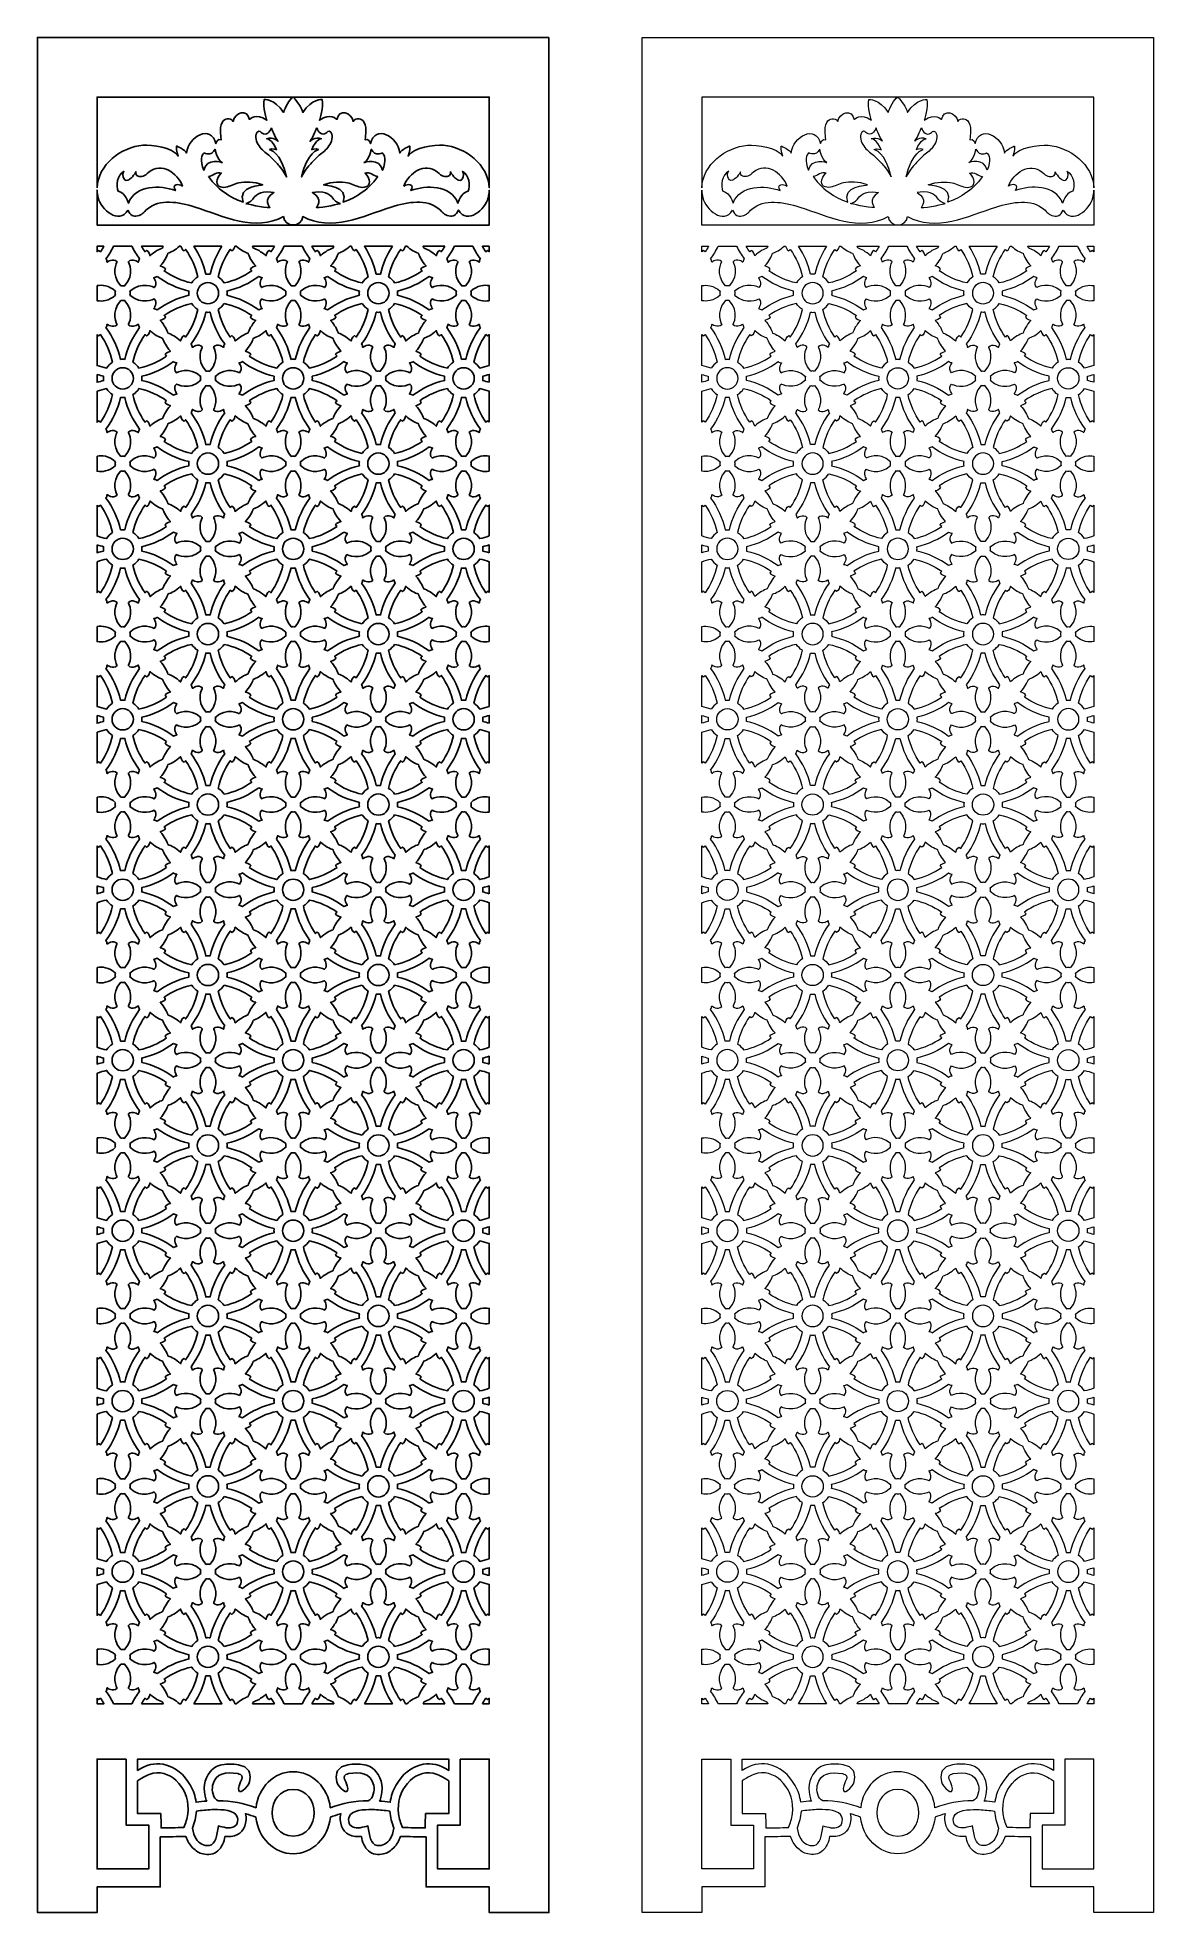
# Model space of a CAD drawing. Header units: centimetres. Extents: x -9.3 to 7.4, y -14.2 to 13.8.
import ezdxf

# ---------------------------------------------------------------- set-up
doc = ezdxf.new("R2010")
doc.units = ezdxf.units.CM
doc.header["$MEASUREMENT"] = 0
doc.layers.add('layer 1', color=7, linetype='Continuous')

msp = doc.modelspace()

# ---------------------------------------------------------------- linework, layer by layer
at = {"layer": 'layer 1', "color": 177}
msp.add_open_spline([(-1.66087, 13.84713), (-4.20808, 13.84713), (-6.7553, 13.84713), (-9.30251, 13.84713), (-9.30251, 13.84713), (-9.30251, 5.33379), (-9.30251, -3.17955), (-9.30251, -11.69289), (-9.30251, -11.69289), (-9.30248, -11.69289), (-9.30246, -11.69289), (-9.30244, -11.69289), (-9.30244, -11.69289), (-9.30244, -12.51932), (-9.30244, -13.34575), (-9.30244, -14.17218), (-9.30244, -14.17218), (-9.00527, -14.17218), (-8.7081, -14.17218), (-8.41092, -14.17218), (-8.41092, -14.17218), (-8.41092, -14.04482), (-8.41092, -13.91746), (-8.41092, -13.79009), (-8.41092, -13.79009), (-8.09658, -13.79009), (-7.78223, -13.79009), (-7.46788, -13.79009), (-7.46788, -13.79009), (-7.46788, -13.54122), (-7.46788, -13.29235), (-7.46788, -13.04347), (-7.46788, -13.04347), (-7.34071, -13.04094), (-7.21354, -13.0384), (-7.08637, -13.03586), (-7.08637, -13.03586), (-7.06378, -13.10026), (-7.03419, -13.1561), (-6.98505, -13.20539), (-6.98505, -13.20539), (-6.93693, -13.25366), (-6.88721, -13.28349), (-6.82881, -13.29707), (-6.82881, -13.29707), (-6.75152, -13.31504), (-6.66989, -13.30722), (-6.60784, -13.25309), (-6.60784, -13.25309), (-6.5478, -13.20069), (-6.51316, -13.11678), (-6.50071, -13.03673), (-6.50071, -13.03673), (-6.46518, -13.04032), (-6.43496, -13.03949), (-6.40646, -13.03541), (-6.40646, -13.03541), (-6.26424, -13.01506), (-6.19706, -12.92507), (-6.18506, -12.78937), (-6.18506, -12.78937), (-6.18211, -12.75611), (-6.18446, -12.72328), (-6.19502, -12.69438), (-6.19502, -12.69438), (-6.19278, -12.69494), (-6.19055, -12.6955), (-6.18832, -12.69605), (-6.18832, -12.69605), (-6.13812, -12.71341), (-6.08794, -12.73076), (-6.03775, -12.74811), (-6.03775, -12.74811), (-6.00764, -13.05564), (-5.77016, -13.29507), (-5.48166, -13.29507), (-5.48166, -13.29507), (-5.19316, -13.29507), (-4.95568, -13.05564), (-4.92556, -12.74811), (-4.92556, -12.74811), (-4.87538, -12.73076), (-4.82519, -12.71341), (-4.77501, -12.69605), (-4.77501, -12.69605), (-4.77277, -12.6955), (-4.77053, -12.69494), (-4.76831, -12.69438), (-4.76831, -12.69438), (-4.77887, -12.72328), (-4.78121, -12.75611), (-4.77827, -12.78937), (-4.77827, -12.78937), (-4.76626, -12.92507), (-4.69908, -13.01506), (-4.55686, -13.03541), (-4.55686, -13.03541), (-4.52836, -13.03949), (-4.49814, -13.04032), (-4.46261, -13.03673), (-4.46261, -13.03673), (-4.45017, -13.11678), (-4.41552, -13.20069), (-4.35547, -13.25309), (-4.35547, -13.25309), (-4.29342, -13.30722), (-4.2118, -13.31504), (-4.1345, -13.29707), (-4.1345, -13.29707), (-4.07611, -13.28349), (-4.02638, -13.25366), (-3.97827, -13.20539), (-3.97827, -13.20539), (-3.92913, -13.1561), (-3.89954, -13.10026), (-3.87695, -13.03586), (-3.87695, -13.03586), (-3.74978, -13.0384), (-3.62261, -13.04094), (-3.49544, -13.04347), (-3.49544, -13.04347), (-3.49544, -13.29235), (-3.49544, -13.54122), (-3.49544, -13.79009), (-3.49544, -13.79009), (-3.18109, -13.79009), (-2.86674, -13.79009), (-2.5524, -13.79009), (-2.5524, -13.79009), (-2.5524, -13.91746), (-2.5524, -14.04482), (-2.5524, -14.17218), (-2.5524, -14.17218), (-2.25523, -14.17218), (-1.95805, -14.17218), (-1.66087, -14.17218), (-1.66087, -14.17218), (-1.66087, -13.34575), (-1.66087, -12.51932), (-1.66087, -11.69289), (-1.66087, -11.69289), (-1.66087, -3.17955), (-1.66087, 5.33379), (-1.66087, 13.84713)], degree=3, knots=[0, 0, 0, 0, 0.02702703, 0.02702703, 0.02702703, 0.02702703, 0.05405405, 0.05405405, 0.05405405, 0.05405405, 0.08108108, 0.08108108, 0.08108108, 0.08108108, 0.10810811, 0.10810811, 0.10810811, 0.10810811, 0.13513514, 0.13513514, 0.13513514, 0.13513514, 0.16216216, 0.16216216, 0.16216216, 0.16216216, 0.18918919, 0.18918919, 0.18918919, 0.18918919, 0.21621622, 0.21621622, 0.21621622, 0.21621622, 0.24324324, 0.24324324, 0.24324324, 0.24324324, 0.27027027, 0.27027027, 0.27027027, 0.27027027, 0.2972973, 0.2972973, 0.2972973, 0.2972973, 0.32432432, 0.32432432, 0.32432432, 0.32432432, 0.35135135, 0.35135135, 0.35135135, 0.35135135, 0.37837838, 0.37837838, 0.37837838, 0.37837838, 0.40540541, 0.40540541, 0.40540541, 0.40540541, 0.43243243, 0.43243243, 0.43243243, 0.43243243, 0.45945946, 0.45945946, 0.45945946, 0.45945946, 0.48648649, 0.48648649, 0.48648649, 0.48648649, 0.51351351, 0.51351351, 0.51351351, 0.51351351, 0.54054054, 0.54054054, 0.54054054, 0.54054054, 0.56756757, 0.56756757, 0.56756757, 0.56756757, 0.59459459, 0.59459459, 0.59459459, 0.59459459, 0.62162162, 0.62162162, 0.62162162, 0.62162162, 0.64864865, 0.64864865, 0.64864865, 0.64864865, 0.67567568, 0.67567568, 0.67567568, 0.67567568, 0.7027027, 0.7027027, 0.7027027, 0.7027027, 0.72972973, 0.72972973, 0.72972973, 0.72972973, 0.75675676, 0.75675676, 0.75675676, 0.75675676, 0.78378378, 0.78378378, 0.78378378, 0.78378378, 0.81081081, 0.81081081, 0.81081081, 0.81081081, 0.83783784, 0.83783784, 0.83783784, 0.83783784, 0.86486486, 0.86486486, 0.86486486, 0.86486486, 0.89189189, 0.89189189, 0.89189189, 0.89189189, 0.91891892, 0.91891892, 0.91891892, 0.91891892, 0.94594595, 0.94594595, 0.94594595, 0.94594595, 1, 1, 1, 1], dxfattribs=at)
at = {"layer": 'layer 1', "color": 242, "lineweight": 9}
for points, knots in [([(7.37552, 13.84713), (4.82831, 13.84713), (2.28109, 13.84713), (-0.26612, 13.84713), (-0.26612, 13.84713), (-0.26612, 5.33379), (-0.26612, -3.17955), (-0.26612, -11.69289), (-0.26612, -11.69289), (-0.26609, -11.69289), (-0.26607, -11.69289), (-0.26605, -11.69289), (-0.26605, -11.69289), (-0.26605, -12.51932), (-0.26605, -13.34575), (-0.26605, -14.17218), (-0.26605, -14.17218), (0.03112, -14.17218), (0.32829, -14.17218), (0.62547, -14.17218), (0.62547, -14.17218), (0.62547, -14.04482), (0.62547, -13.91746), (0.62547, -13.79009), (0.62547, -13.79009), (0.93981, -13.79009), (1.25416, -13.79009), (1.56851, -13.79009), (1.56851, -13.79009), (1.56851, -13.54122), (1.56851, -13.29235), (1.56851, -13.04347), (1.56851, -13.04347), (1.69568, -13.04094), (1.82285, -13.0384), (1.95002, -13.03586), (1.95002, -13.03586), (1.97261, -13.10026), (2.0022, -13.1561), (2.05134, -13.20539), (2.05134, -13.20539), (2.09946, -13.25366), (2.14918, -13.28349), (2.20758, -13.29707), (2.20758, -13.29707), (2.28487, -13.31504), (2.3665, -13.30722), (2.42855, -13.25309), (2.42855, -13.25309), (2.48859, -13.20069), (2.52323, -13.11678), (2.53568, -13.03673), (2.53568, -13.03673), (2.57121, -13.04032), (2.60143, -13.03949), (2.62993, -13.03541), (2.62993, -13.03541), (2.77215, -13.01506), (2.83933, -12.92507), (2.85133, -12.78937), (2.85133, -12.78937), (2.85428, -12.75611), (2.85193, -12.72328), (2.84137, -12.69438), (2.84137, -12.69438), (2.84361, -12.69494), (2.84584, -12.6955), (2.84807, -12.69605), (2.84807, -12.69605), (2.89827, -12.71341), (2.94845, -12.73076), (2.99864, -12.74811), (2.99864, -12.74811), (3.02875, -13.05564), (3.26623, -13.29507), (3.55473, -13.29507), (3.55473, -13.29507), (3.84323, -13.29507), (4.08071, -13.05564), (4.11083, -12.74811), (4.11083, -12.74811), (4.16101, -12.73076), (4.2112, -12.71341), (4.26138, -12.69605), (4.26138, -12.69605), (4.26362, -12.6955), (4.26586, -12.69494), (4.26808, -12.69438), (4.26808, -12.69438), (4.25752, -12.72328), (4.25518, -12.75611), (4.25812, -12.78937), (4.25812, -12.78937), (4.27013, -12.92507), (4.33731, -13.01506), (4.47953, -13.03541), (4.47953, -13.03541), (4.50803, -13.03949), (4.53825, -13.04032), (4.57378, -13.03673), (4.57378, -13.03673), (4.58622, -13.11678), (4.62087, -13.20069), (4.68092, -13.25309), (4.68092, -13.25309), (4.74297, -13.30722), (4.82459, -13.31504), (4.90189, -13.29707), (4.90189, -13.29707), (4.96028, -13.28349), (5.01001, -13.25366), (5.05812, -13.20539), (5.05812, -13.20539), (5.10726, -13.1561), (5.13685, -13.10026), (5.15944, -13.03586), (5.15944, -13.03586), (5.28661, -13.0384), (5.41378, -13.04094), (5.54095, -13.04347), (5.54095, -13.04347), (5.54095, -13.29235), (5.54095, -13.54122), (5.54095, -13.79009), (5.54095, -13.79009), (5.8553, -13.79009), (6.16965, -13.79009), (6.48399, -13.79009), (6.48399, -13.79009), (6.48399, -13.91746), (6.48399, -14.04482), (6.48399, -14.17218), (6.48399, -14.17218), (6.78116, -14.17218), (7.07834, -14.17218), (7.37552, -14.17218), (7.37552, -14.17218), (7.37552, -13.34575), (7.37552, -12.51932), (7.37552, -11.69289), (7.37552, -11.69289), (7.37552, -3.17955), (7.37552, 5.33379), (7.37552, 13.84713)], [0, 0, 0, 0, 0.02702703, 0.02702703, 0.02702703, 0.02702703, 0.05405405, 0.05405405, 0.05405405, 0.05405405, 0.08108108, 0.08108108, 0.08108108, 0.08108108, 0.10810811, 0.10810811, 0.10810811, 0.10810811, 0.13513514, 0.13513514, 0.13513514, 0.13513514, 0.16216216, 0.16216216, 0.16216216, 0.16216216, 0.18918919, 0.18918919, 0.18918919, 0.18918919, 0.21621622, 0.21621622, 0.21621622, 0.21621622, 0.24324324, 0.24324324, 0.24324324, 0.24324324, 0.27027027, 0.27027027, 0.27027027, 0.27027027, 0.2972973, 0.2972973, 0.2972973, 0.2972973, 0.32432432, 0.32432432, 0.32432432, 0.32432432, 0.35135135, 0.35135135, 0.35135135, 0.35135135, 0.37837838, 0.37837838, 0.37837838, 0.37837838, 0.40540541, 0.40540541, 0.40540541, 0.40540541, 0.43243243, 0.43243243, 0.43243243, 0.43243243, 0.45945946, 0.45945946, 0.45945946, 0.45945946, 0.48648649, 0.48648649, 0.48648649, 0.48648649, 0.51351351, 0.51351351, 0.51351351, 0.51351351, 0.54054054, 0.54054054, 0.54054054, 0.54054054, 0.56756757, 0.56756757, 0.56756757, 0.56756757, 0.59459459, 0.59459459, 0.59459459, 0.59459459, 0.62162162, 0.62162162, 0.62162162, 0.62162162, 0.64864865, 0.64864865, 0.64864865, 0.64864865, 0.67567568, 0.67567568, 0.67567568, 0.67567568, 0.7027027, 0.7027027, 0.7027027, 0.7027027, 0.72972973, 0.72972973, 0.72972973, 0.72972973, 0.75675676, 0.75675676, 0.75675676, 0.75675676, 0.78378378, 0.78378378, 0.78378378, 0.78378378, 0.81081081, 0.81081081, 0.81081081, 0.81081081, 0.83783784, 0.83783784, 0.83783784, 0.83783784, 0.86486486, 0.86486486, 0.86486486, 0.86486486, 0.89189189, 0.89189189, 0.89189189, 0.89189189, 0.91891892, 0.91891892, 0.91891892, 0.91891892, 0.94594595, 0.94594595, 0.94594595, 0.94594595, 1, 1, 1, 1]), ([(0.62541, 11.60118), (0.62541, 12.05265), (0.62541, 12.50413), (0.62541, 12.9556), (0.62541, 12.9556), (1.60183, 12.9556), (2.57826, 12.9556), (3.55469, 12.9556), (3.55469, 12.9556), (3.49381, 12.92763), (3.43186, 12.79319), (3.40954, 12.72727), (3.40954, 12.72727), (3.27457, 12.93822), (3.12128, 12.92019), (3.12128, 12.92019), (3.12128, 12.92019), (3.09407, 12.81144), (3.16118, 12.61108), (3.16118, 12.61108), (3.16118, 12.61108), (2.99979, 12.73129), (2.90186, 12.62252), (2.90186, 12.62252), (2.90186, 12.62252), (2.8747, 12.78264), (2.68233, 12.72914), (2.65608, 12.59414), (2.65608, 12.59414), (2.61151, 12.65825), (2.53072, 12.6395), (2.49567, 12.57916), (2.49567, 12.57916), (2.44309, 12.48865), (2.48047, 12.32009), (2.48047, 12.32009), (2.48047, 12.32009), (2.41849, 12.34832), (2.40001, 12.26071), (2.40001, 12.26071), (2.40001, 12.26071), (2.32983, 12.55213), (1.98958, 12.37181), (1.96174, 12.12091), (1.96174, 12.12091), (1.94368, 12.17157), (1.81329, 12.22434), (1.81329, 12.22434), (1.81329, 12.22434), (1.79924, 12.15678), (1.83736, 12.07446), (1.83736, 12.07446), (1.83736, 12.07446), (1.74504, 12.20633), (1.45404, 12.2462), (1.30826, 12.2361), (1.30826, 12.2361), (0.98677, 12.21385), (0.63732, 11.9453), (0.62541, 11.60118)], [0, 0, 0, 0, 0.0625, 0.0625, 0.0625, 0.0625, 0.125, 0.125, 0.125, 0.125, 0.1875, 0.1875, 0.1875, 0.1875, 0.25, 0.25, 0.25, 0.25, 0.3125, 0.3125, 0.3125, 0.3125, 0.375, 0.375, 0.375, 0.375, 0.4375, 0.4375, 0.4375, 0.4375, 0.5, 0.5, 0.5, 0.5, 0.5625, 0.5625, 0.5625, 0.5625, 0.625, 0.625, 0.625, 0.625, 0.6875, 0.6875, 0.6875, 0.6875, 0.75, 0.75, 0.75, 0.75, 0.8125, 0.8125, 0.8125, 0.8125, 0.875, 0.875, 0.875, 0.875, 1, 1, 1, 1]), ([(3.55469, 12.9556), (4.53112, 12.9556), (5.50755, 12.9556), (6.484, 12.9556), (6.484, 12.9556), (6.484, 12.50413), (6.484, 12.05268), (6.484, 11.60121), (6.484, 11.60121), (6.47207, 11.9453), (6.12261, 12.21385), (5.80114, 12.2361), (5.80114, 12.2361), (5.65536, 12.2462), (5.36436, 12.20633), (5.27203, 12.07446), (5.27203, 12.07446), (5.27203, 12.07446), (5.31015, 12.15678), (5.29611, 12.22434), (5.29611, 12.22434), (5.29611, 12.22434), (5.16572, 12.17157), (5.14766, 12.12091), (5.14766, 12.12091), (5.11982, 12.37181), (4.77957, 12.55213), (4.7094, 12.26071), (4.7094, 12.26071), (4.7094, 12.26071), (4.69089, 12.34832), (4.62892, 12.32009), (4.62892, 12.32009), (4.62892, 12.32009), (4.66631, 12.48865), (4.61374, 12.57916), (4.61374, 12.57916), (4.57868, 12.6395), (4.49789, 12.65825), (4.4533, 12.59414), (4.4533, 12.59414), (4.42707, 12.72914), (4.2347, 12.78264), (4.20752, 12.62252), (4.20752, 12.62252), (4.20752, 12.62252), (4.1096, 12.73129), (3.94822, 12.61108), (3.94822, 12.61108), (3.94822, 12.61108), (4.01532, 12.81144), (3.98813, 12.92019), (3.98813, 12.92019), (3.98813, 12.92019), (3.83482, 12.93822), (3.69986, 12.72727), (3.69986, 12.72727), (3.66876, 12.81911), (3.61842, 12.88669), (3.55469, 12.9556)], [0, 0, 0, 0, 0.0625, 0.0625, 0.0625, 0.0625, 0.125, 0.125, 0.125, 0.125, 0.1875, 0.1875, 0.1875, 0.1875, 0.25, 0.25, 0.25, 0.25, 0.3125, 0.3125, 0.3125, 0.3125, 0.375, 0.375, 0.375, 0.375, 0.4375, 0.4375, 0.4375, 0.4375, 0.5, 0.5, 0.5, 0.5, 0.5625, 0.5625, 0.5625, 0.5625, 0.625, 0.625, 0.625, 0.625, 0.6875, 0.6875, 0.6875, 0.6875, 0.75, 0.75, 0.75, 0.75, 0.8125, 0.8125, 0.8125, 0.8125, 0.875, 0.875, 0.875, 0.875, 1, 1, 1, 1]), ([(3.22877, 12.49791), (3.22877, 12.49791), (3.27945, 12.35769), (3.32724, 12.29672), (3.32724, 12.29672), (3.32724, 12.29672), (3.25773, 12.37292), (3.15779, 12.33482), (3.15779, 12.33482), (3.15779, 12.33482), (3.24035, 12.33482), (3.30407, 12.16871), (3.30407, 12.16871), (3.30407, 12.16871), (3.24903, 12.19767), (3.2027, 12.17175), (3.2027, 12.17175), (3.2027, 12.17175), (3.37069, 12.13823), (3.45613, 11.76334), (3.45613, 11.76334), (3.45613, 11.76334), (3.39964, 11.87001), (3.34462, 11.93097), (3.34462, 11.93097), (3.34462, 11.93097), (3.27505, 12.009), (3.20813, 12.07156), (3.20813, 12.07156), (3.1596, 12.1169), (3.10467, 12.15141), (3.06253, 12.20428), (3.06253, 12.20428), (3.01632, 12.26223), (2.98328, 12.33556), (3.00357, 12.40505), (3.00357, 12.40505), (3.00732, 12.41792), (3.01377, 12.43205), (3.02471, 12.43963), (3.02471, 12.43963), (3.05234, 12.45876), (3.07066, 12.43001), (3.091, 12.4168), (3.091, 12.4168), (3.14855, 12.3794), (3.20791, 12.43068), (3.22877, 12.49791)], [0, 0, 0, 0, 0.07692308, 0.07692308, 0.07692308, 0.07692308, 0.15384615, 0.15384615, 0.15384615, 0.15384615, 0.23076923, 0.23076923, 0.23076923, 0.23076923, 0.30769231, 0.30769231, 0.30769231, 0.30769231, 0.38461538, 0.38461538, 0.38461538, 0.38461538, 0.46153846, 0.46153846, 0.46153846, 0.46153846, 0.53846154, 0.53846154, 0.53846154, 0.53846154, 0.61538462, 0.61538462, 0.61538462, 0.61538462, 0.69230769, 0.69230769, 0.69230769, 0.69230769, 0.76923077, 0.76923077, 0.76923077, 0.76923077, 0.84615385, 0.84615385, 0.84615385, 0.84615385, 1, 1, 1, 1]), ([(3.9066, 12.49791), (3.9066, 12.49791), (3.85591, 12.35769), (3.80813, 12.29672), (3.80813, 12.29672), (3.80813, 12.29672), (3.87764, 12.37292), (3.97757, 12.33482), (3.97757, 12.33482), (3.97757, 12.33482), (3.89502, 12.33482), (3.83129, 12.16871), (3.83129, 12.16871), (3.83129, 12.16871), (3.88634, 12.19767), (3.93267, 12.17175), (3.93267, 12.17175), (3.93267, 12.17175), (3.76468, 12.13823), (3.67924, 11.76334), (3.67924, 11.76334), (3.67924, 11.76334), (3.73571, 11.87001), (3.79075, 11.93097), (3.79075, 11.93097), (3.79075, 11.93097), (3.86032, 12.009), (3.92724, 12.07156), (3.92724, 12.07156), (3.97577, 12.1169), (4.03071, 12.15141), (4.07286, 12.20428), (4.07286, 12.20428), (4.11905, 12.26223), (4.1521, 12.33556), (4.1318, 12.40505), (4.1318, 12.40505), (4.12805, 12.41792), (4.1216, 12.43205), (4.11065, 12.43963), (4.11065, 12.43963), (4.08302, 12.45876), (4.06471, 12.43001), (4.04437, 12.4168), (4.04437, 12.4168), (3.98681, 12.3794), (3.92748, 12.43068), (3.9066, 12.49791)], [0, 0, 0, 0, 0.07692308, 0.07692308, 0.07692308, 0.07692308, 0.15384615, 0.15384615, 0.15384615, 0.15384615, 0.23076923, 0.23076923, 0.23076923, 0.23076923, 0.30769231, 0.30769231, 0.30769231, 0.30769231, 0.38461538, 0.38461538, 0.38461538, 0.38461538, 0.46153846, 0.46153846, 0.46153846, 0.46153846, 0.53846154, 0.53846154, 0.53846154, 0.53846154, 0.61538462, 0.61538462, 0.61538462, 0.61538462, 0.69230769, 0.69230769, 0.69230769, 0.69230769, 0.76923077, 0.76923077, 0.76923077, 0.76923077, 0.84615385, 0.84615385, 0.84615385, 0.84615385, 1, 1, 1, 1]), ([(2.22943, 12.12297), (2.22943, 12.12297), (2.32634, 12.06315), (2.38835, 12.17736), (2.38835, 12.17736), (2.38835, 12.17736), (2.40902, 12.02916), (2.49429, 11.97749), (2.49429, 11.97749), (2.49429, 11.97749), (2.26043, 12.05906), (2.22169, 11.86327), (2.22169, 11.86327), (2.15948, 12.01213), (2.18012, 12.10005), (2.22943, 12.12297)], [0, 0, 0, 0, 0.2, 0.2, 0.2, 0.2, 0.4, 0.4, 0.4, 0.4, 0.6, 0.6, 0.6, 0.6, 1, 1, 1, 1]), ([(4.87998, 12.12297), (4.87998, 12.12297), (4.78307, 12.06315), (4.72105, 12.17736), (4.72105, 12.17736), (4.72105, 12.17736), (4.70039, 12.02916), (4.61511, 11.97749), (4.61511, 11.97749), (4.61511, 11.97749), (4.84896, 12.05906), (4.88772, 11.86327), (4.88772, 11.86327), (4.9499, 12.01213), (4.92928, 12.10005), (4.87998, 12.12297)], [0, 0, 0, 0, 0.2, 0.2, 0.2, 0.2, 0.4, 0.4, 0.4, 0.4, 0.6, 0.6, 0.6, 0.6, 1, 1, 1, 1]), ([(1.02693, 11.8497), (1.02693, 11.8497), (1.00038, 11.81475), (1.01297, 11.7649), (1.01297, 11.7649), (1.02303, 11.725), (1.04209, 11.70054), (1.08497, 11.71567), (1.08497, 11.71567), (1.11397, 11.72593), (1.15461, 11.75757), (1.20488, 11.84038), (1.20488, 11.84038), (1.1891, 11.7704), (1.26781, 11.75926), (1.31266, 11.77487), (1.31266, 11.77487), (1.33639, 11.78312), (1.36653, 11.80042), (1.39875, 11.83583), (1.39875, 11.83583), (1.5882, 11.98898), (1.82515, 11.82723), (1.89969, 11.62678), (1.89969, 11.62678), (1.84177, 11.6642), (1.73713, 11.65885), (1.79396, 11.56074), (1.79396, 11.56074), (1.56782, 11.64285), (1.20615, 11.6512), (1.09147, 11.36961), (1.09147, 11.36961), (1.09147, 11.36961), (1.05577, 11.52255), (0.93849, 11.54938), (0.93849, 11.54938), (0.90741, 11.6261), (0.92216, 11.79673), (1.02693, 11.8497)], [0, 0, 0, 0, 0.09090909, 0.09090909, 0.09090909, 0.09090909, 0.18181818, 0.18181818, 0.18181818, 0.18181818, 0.27272727, 0.27272727, 0.27272727, 0.27272727, 0.36363636, 0.36363636, 0.36363636, 0.36363636, 0.45454545, 0.45454545, 0.45454545, 0.45454545, 0.54545455, 0.54545455, 0.54545455, 0.54545455, 0.63636364, 0.63636364, 0.63636364, 0.63636364, 0.72727273, 0.72727273, 0.72727273, 0.72727273, 0.81818182, 0.81818182, 0.81818182, 0.81818182, 1, 1, 1, 1]), ([(2.29145, 11.76946), (2.35284, 11.77484), (2.41421, 11.84814), (2.48267, 11.82113), (2.48267, 11.82113), (2.48309, 11.82146), (2.43075, 11.77789), (2.41758, 11.71906), (2.41758, 11.71906), (2.39773, 11.63043), (2.47068, 11.5977), (2.54607, 11.61023), (2.54607, 11.61023), (2.61448, 11.62161), (2.6734, 11.66239), (2.74491, 11.67551), (2.74491, 11.67551), (2.83277, 11.69163), (2.96769, 11.69995), (3.09972, 11.64327), (3.09972, 11.64327), (3.09972, 11.64327), (2.70838, 11.62829), (2.80976, 11.38868), (2.80976, 11.38868), (2.68345, 11.42218), (2.43659, 11.55335), (2.29145, 11.76946)], [0, 0, 0, 0, 0.125, 0.125, 0.125, 0.125, 0.25, 0.25, 0.25, 0.25, 0.375, 0.375, 0.375, 0.375, 0.5, 0.5, 0.5, 0.5, 0.625, 0.625, 0.625, 0.625, 0.75, 0.75, 0.75, 0.75, 1, 1, 1, 1]), ([(4.81795, 11.76946), (4.75656, 11.77484), (4.69519, 11.84814), (4.62673, 11.82113), (4.62673, 11.82113), (4.6263, 11.82146), (4.67864, 11.77789), (4.69182, 11.71906), (4.69182, 11.71906), (4.71167, 11.63043), (4.63872, 11.5977), (4.56332, 11.61023), (4.56332, 11.61023), (4.49492, 11.62161), (4.43601, 11.66239), (4.36448, 11.67551), (4.36448, 11.67551), (4.27664, 11.69163), (4.14172, 11.69995), (4.00968, 11.64327), (4.00968, 11.64327), (4.00968, 11.64327), (4.40102, 11.62829), (4.29963, 11.38868), (4.29963, 11.38868), (4.42596, 11.42218), (4.67281, 11.55335), (4.81795, 11.76946)], [0, 0, 0, 0, 0.125, 0.125, 0.125, 0.125, 0.25, 0.25, 0.25, 0.25, 0.375, 0.375, 0.375, 0.375, 0.5, 0.5, 0.5, 0.5, 0.625, 0.625, 0.625, 0.625, 0.75, 0.75, 0.75, 0.75, 1, 1, 1, 1]), ([(6.08247, 11.8497), (6.08247, 11.8497), (6.10902, 11.81475), (6.09643, 11.7649), (6.09643, 11.7649), (6.08636, 11.725), (6.0673, 11.70054), (6.02443, 11.71567), (6.02443, 11.71567), (5.99543, 11.72593), (5.95477, 11.75757), (5.90452, 11.84038), (5.90452, 11.84038), (5.92029, 11.7704), (5.84158, 11.75926), (5.79673, 11.77487), (5.79673, 11.77487), (5.77302, 11.78312), (5.74287, 11.80042), (5.71063, 11.83583), (5.71063, 11.83583), (5.5212, 11.98898), (5.28423, 11.82723), (5.20971, 11.62678), (5.20971, 11.62678), (5.26764, 11.6642), (5.37228, 11.65885), (5.31544, 11.56074), (5.31544, 11.56074), (5.54157, 11.64285), (5.90326, 11.6512), (6.01793, 11.36961), (6.01793, 11.36961), (6.01793, 11.36961), (6.05362, 11.52255), (6.1709, 11.54938), (6.1709, 11.54938), (6.20199, 11.6261), (6.18724, 11.79673), (6.08247, 11.8497)], [0, 0, 0, 0, 0.09090909, 0.09090909, 0.09090909, 0.09090909, 0.18181818, 0.18181818, 0.18181818, 0.18181818, 0.27272727, 0.27272727, 0.27272727, 0.27272727, 0.36363636, 0.36363636, 0.36363636, 0.36363636, 0.45454545, 0.45454545, 0.45454545, 0.45454545, 0.54545455, 0.54545455, 0.54545455, 0.54545455, 0.63636364, 0.63636364, 0.63636364, 0.63636364, 0.72727273, 0.72727273, 0.72727273, 0.72727273, 0.81818182, 0.81818182, 0.81818182, 0.81818182, 1, 1, 1, 1]), ([(1.08383, 11.26906), (0.94931, 11.03963), (0.68458, 11.28206), (0.64203, 11.44958), (0.64203, 11.44958), (0.63202, 11.48901), (0.62665, 11.52783), (0.62541, 11.56583), (0.62541, 11.56583), (0.62541, 11.39228), (0.62541, 11.21874), (0.62541, 11.04519), (0.62541, 11.04519), (2.57826, 11.04519), (4.53112, 11.04519), (6.484, 11.04519), (6.484, 11.04519), (6.484, 11.21869), (6.484, 11.39218), (6.484, 11.56568), (6.484, 11.56568), (6.48274, 11.52773), (6.47736, 11.48895), (6.46737, 11.44958), (6.46737, 11.44958), (6.42481, 11.28206), (6.16009, 11.03963), (6.02557, 11.26906), (6.02557, 11.26906), (5.99479, 11.18248), (5.93759, 11.16932), (5.88302, 11.18139), (5.88302, 11.18139), (5.80617, 11.19839), (5.79077, 11.23572), (5.73769, 11.28164), (5.73769, 11.28164), (5.55411, 11.44051), (5.26568, 11.39127), (5.01753, 11.31143), (5.01753, 11.31143), (4.60811, 11.17972), (4.11255, 10.93913), (3.69921, 11.17117), (3.69921, 11.17117), (3.68915, 11.00321), (3.42026, 11.00321), (3.41018, 11.17117), (3.41018, 11.17117), (2.99685, 10.93913), (2.50127, 11.17972), (2.09187, 11.31143), (2.09187, 11.31143), (1.84372, 11.39127), (1.5553, 11.44051), (1.37171, 11.28164), (1.37171, 11.28164), (1.31863, 11.23572), (1.30322, 11.19839), (1.22637, 11.18139), (1.22637, 11.18139), (1.1718, 11.16932), (1.11462, 11.18248), (1.08383, 11.26906)], [0, 0, 0, 0, 0.05882353, 0.05882353, 0.05882353, 0.05882353, 0.11764706, 0.11764706, 0.11764706, 0.11764706, 0.17647059, 0.17647059, 0.17647059, 0.17647059, 0.23529412, 0.23529412, 0.23529412, 0.23529412, 0.29411765, 0.29411765, 0.29411765, 0.29411765, 0.35294118, 0.35294118, 0.35294118, 0.35294118, 0.41176471, 0.41176471, 0.41176471, 0.41176471, 0.47058824, 0.47058824, 0.47058824, 0.47058824, 0.52941176, 0.52941176, 0.52941176, 0.52941176, 0.58823529, 0.58823529, 0.58823529, 0.58823529, 0.64705882, 0.64705882, 0.64705882, 0.64705882, 0.70588235, 0.70588235, 0.70588235, 0.70588235, 0.76470588, 0.76470588, 0.76470588, 0.76470588, 0.82352941, 0.82352941, 0.82352941, 0.82352941, 0.88235294, 0.88235294, 0.88235294, 0.88235294, 1, 1, 1, 1]), ([(2.84899, 11.36695), (2.84899, 11.36695), (3.11476, 11.29525), (3.20791, 11.30838), (3.20791, 11.30838), (3.20791, 11.30838), (3.09547, 11.4327), (3.26811, 11.52951), (3.26811, 11.52951), (3.26811, 11.52951), (3.19063, 11.54783), (3.11025, 11.53462), (3.11025, 11.53462), (3.05617, 11.52572), (3.0155, 11.5048), (2.97809, 11.46396), (2.97809, 11.46396), (2.93963, 11.42198), (2.90732, 11.37555), (2.84899, 11.36695)], [0, 0, 0, 0, 0.16666667, 0.16666667, 0.16666667, 0.16666667, 0.33333333, 0.33333333, 0.33333333, 0.33333333, 0.5, 0.5, 0.5, 0.5, 0.66666667, 0.66666667, 0.66666667, 0.66666667, 1, 1, 1, 1]), ([(4.26041, 11.36695), (4.26041, 11.36695), (3.99462, 11.29525), (3.90149, 11.30838), (3.90149, 11.30838), (3.90149, 11.30838), (4.01394, 11.4327), (3.8413, 11.52951), (3.8413, 11.52951), (3.8413, 11.52951), (3.91877, 11.54783), (3.99915, 11.53462), (3.99915, 11.53462), (4.05324, 11.52572), (4.09389, 11.5048), (4.13131, 11.46396), (4.13131, 11.46396), (4.16978, 11.42198), (4.20207, 11.37555), (4.26041, 11.36695)], [0, 0, 0, 0, 0.16666667, 0.16666667, 0.16666667, 0.16666667, 0.33333333, 0.33333333, 0.33333333, 0.33333333, 0.5, 0.5, 0.5, 0.5, 0.66666667, 0.66666667, 0.66666667, 0.66666667, 1, 1, 1, 1]), ([(0.72657, 10.72679), (0.69285, 10.72679), (0.65913, 10.72679), (0.62541, 10.72679), (0.62541, 10.72679), (0.62541, 10.69965), (0.62541, 10.6725), (0.62541, 10.64536), (0.62541, 10.64536), (0.63231, 10.65537), (0.64047, 10.66325), (0.64973, 10.66542), (0.64973, 10.66542), (0.64973, 10.66542), (0.65981, 10.65805), (0.67437, 10.64482), (0.67437, 10.64482), (0.69288, 10.67135), (0.7103, 10.69868), (0.72657, 10.72679)], [0, 0, 0, 0, 0.16666667, 0.16666667, 0.16666667, 0.16666667, 0.33333333, 0.33333333, 0.33333333, 0.33333333, 0.5, 0.5, 0.5, 0.5, 0.66666667, 0.66666667, 0.66666667, 0.66666667, 1, 1, 1, 1]), ([(1.14362, 10.72679), (1.05288, 10.72679), (0.96212, 10.72679), (0.87137, 10.72679), (0.87137, 10.72679), (0.83838, 10.66151), (0.79996, 10.59944), (0.75668, 10.5412), (0.75668, 10.5412), (0.76504, 10.52499), (0.7719, 10.50766), (0.77618, 10.48948), (0.77618, 10.48948), (0.77618, 10.48948), (0.86234, 10.5573), (0.92281, 10.4968), (0.92281, 10.4968), (0.92281, 10.4968), (0.81936, 10.3056), (0.97964, 10.13429), (0.97964, 10.13429), (0.9979, 10.13897), (1.0171, 10.13897), (1.03536, 10.13429), (1.03536, 10.13429), (1.19563, 10.3056), (1.09217, 10.4968), (1.09217, 10.4968), (1.09217, 10.4968), (1.15265, 10.5573), (1.23879, 10.48948), (1.23879, 10.48948), (1.23879, 10.48948), (1.24308, 10.50766), (1.24996, 10.52499), (1.25831, 10.5412), (1.25831, 10.5412), (1.21503, 10.59944), (1.17661, 10.66151), (1.14362, 10.72679)], [0, 0, 0, 0, 0.09090909, 0.09090909, 0.09090909, 0.09090909, 0.18181818, 0.18181818, 0.18181818, 0.18181818, 0.27272727, 0.27272727, 0.27272727, 0.27272727, 0.36363636, 0.36363636, 0.36363636, 0.36363636, 0.45454545, 0.45454545, 0.45454545, 0.45454545, 0.54545455, 0.54545455, 0.54545455, 0.54545455, 0.63636364, 0.63636364, 0.63636364, 0.63636364, 0.72727273, 0.72727273, 0.72727273, 0.72727273, 0.81818182, 0.81818182, 0.81818182, 0.81818182, 1, 1, 1, 1]), ([(1.6138, 10.72679), (1.50535, 10.72679), (1.39689, 10.72679), (1.28843, 10.72679), (1.28843, 10.72679), (1.30468, 10.69868), (1.3221, 10.67135), (1.34062, 10.64482), (1.34062, 10.64482), (1.35518, 10.65805), (1.36524, 10.66542), (1.36524, 10.66542), (1.36524, 10.66542), (1.3964, 10.65811), (1.41516, 10.58618), (1.41516, 10.58618), (1.41516, 10.58618), (1.48723, 10.65021), (1.55348, 10.68455), (1.60444, 10.70297), (1.60444, 10.70297), (1.60718, 10.71057), (1.61031, 10.71853), (1.6138, 10.72679)], [0, 0, 0, 0, 0.14285714, 0.14285714, 0.14285714, 0.14285714, 0.28571429, 0.28571429, 0.28571429, 0.28571429, 0.42857143, 0.42857143, 0.42857143, 0.42857143, 0.57142857, 0.57142857, 0.57142857, 0.57142857, 0.71428571, 0.71428571, 0.71428571, 0.71428571, 1, 1, 1, 1]), ([(1.87748, 10.72679), (1.87101, 10.72679), (1.86455, 10.72679), (1.85807, 10.72679), (1.85807, 10.72679), (1.79199, 10.6712), (1.73146, 10.64034), (1.68414, 10.62325), (1.68414, 10.62325), (1.66574, 10.57231), (1.6314, 10.50605), (1.56735, 10.434), (1.56735, 10.434), (1.56735, 10.434), (1.63927, 10.41522), (1.64661, 10.38408), (1.64661, 10.38408), (1.64661, 10.38408), (1.63923, 10.37399), (1.626, 10.35943), (1.626, 10.35943), (1.74834, 10.27404), (1.8881, 10.21193), (2.03888, 10.17946), (2.03888, 10.17946), (2.06162, 10.21534), (2.09209, 10.24581), (2.12796, 10.26854), (2.12796, 10.26854), (2.0955, 10.41933), (2.03337, 10.55908), (1.94799, 10.68143), (1.94799, 10.68143), (1.93342, 10.66819), (1.92333, 10.6608), (1.92333, 10.6608), (1.92333, 10.6608), (1.90067, 10.66614), (1.88458, 10.70565), (1.87748, 10.72679)], [0, 0, 0, 0, 0.09090909, 0.09090909, 0.09090909, 0.09090909, 0.18181818, 0.18181818, 0.18181818, 0.18181818, 0.27272727, 0.27272727, 0.27272727, 0.27272727, 0.36363636, 0.36363636, 0.36363636, 0.36363636, 0.45454545, 0.45454545, 0.45454545, 0.45454545, 0.54545455, 0.54545455, 0.54545455, 0.54545455, 0.63636364, 0.63636364, 0.63636364, 0.63636364, 0.72727273, 0.72727273, 0.72727273, 0.72727273, 0.81818182, 0.81818182, 0.81818182, 0.81818182, 1, 1, 1, 1]), ([(2.49107, 10.72679), (2.3511, 10.72679), (2.2111, 10.72679), (2.07113, 10.72679), (2.07113, 10.72679), (2.15359, 10.60186), (2.21467, 10.46155), (2.24905, 10.31107), (2.24905, 10.31107), (2.25958, 10.31225), (2.27026, 10.31287), (2.28109, 10.31287), (2.28109, 10.31287), (2.29193, 10.31287), (2.30262, 10.31225), (2.31315, 10.31107), (2.31315, 10.31107), (2.34753, 10.46155), (2.40861, 10.60186), (2.49107, 10.72679)], [0, 0, 0, 0, 0.16666667, 0.16666667, 0.16666667, 0.16666667, 0.33333333, 0.33333333, 0.33333333, 0.33333333, 0.5, 0.5, 0.5, 0.5, 0.66666667, 0.66666667, 0.66666667, 0.66666667, 1, 1, 1, 1]), ([(2.70413, 10.72679), (2.69765, 10.72679), (2.69119, 10.72679), (2.68471, 10.72679), (2.68471, 10.72679), (2.67762, 10.70565), (2.66151, 10.66613), (2.63884, 10.6608), (2.63884, 10.6608), (2.63884, 10.6608), (2.62877, 10.66817), (2.6142, 10.68141), (2.6142, 10.68141), (2.52882, 10.55908), (2.4667, 10.41933), (2.43424, 10.26854), (2.43424, 10.26854), (2.4701, 10.24581), (2.50058, 10.21534), (2.52331, 10.17946), (2.52331, 10.17946), (2.67409, 10.21193), (2.81386, 10.27404), (2.93619, 10.35942), (2.93619, 10.35942), (2.92296, 10.37399), (2.91559, 10.38408), (2.91559, 10.38408), (2.91559, 10.38408), (2.92292, 10.41522), (2.99483, 10.434), (2.99483, 10.434), (2.99483, 10.434), (2.9308, 10.50605), (2.89645, 10.57231), (2.87804, 10.62327), (2.87804, 10.62327), (2.83072, 10.64034), (2.77021, 10.6712), (2.70413, 10.72679)], [0, 0, 0, 0, 0.09090909, 0.09090909, 0.09090909, 0.09090909, 0.18181818, 0.18181818, 0.18181818, 0.18181818, 0.27272727, 0.27272727, 0.27272727, 0.27272727, 0.36363636, 0.36363636, 0.36363636, 0.36363636, 0.45454545, 0.45454545, 0.45454545, 0.45454545, 0.54545455, 0.54545455, 0.54545455, 0.54545455, 0.63636364, 0.63636364, 0.63636364, 0.63636364, 0.72727273, 0.72727273, 0.72727273, 0.72727273, 0.81818182, 0.81818182, 0.81818182, 0.81818182, 1, 1, 1, 1]), ([(3.27377, 10.72679), (3.16531, 10.72679), (3.05685, 10.72679), (2.9484, 10.72679), (2.9484, 10.72679), (2.95191, 10.71853), (2.95502, 10.71057), (2.95776, 10.70297), (2.95776, 10.70297), (3.0087, 10.68455), (3.07497, 10.65021), (3.14702, 10.58618), (3.14702, 10.58618), (3.14702, 10.58618), (3.16579, 10.65811), (3.19694, 10.66542), (3.19694, 10.66542), (3.19694, 10.66542), (3.20702, 10.65805), (3.22158, 10.64482), (3.22158, 10.64482), (3.24009, 10.67135), (3.25751, 10.69868), (3.27377, 10.72679)], [0, 0, 0, 0, 0.14285714, 0.14285714, 0.14285714, 0.14285714, 0.28571429, 0.28571429, 0.28571429, 0.28571429, 0.42857143, 0.42857143, 0.42857143, 0.42857143, 0.57142857, 0.57142857, 0.57142857, 0.57142857, 0.71428571, 0.71428571, 0.71428571, 0.71428571, 1, 1, 1, 1]), ([(3.69084, 10.72679), (3.60009, 10.72679), (3.50933, 10.72679), (3.41858, 10.72679), (3.41858, 10.72679), (3.38561, 10.66151), (3.34718, 10.59944), (3.30389, 10.5412), (3.30389, 10.5412), (3.31224, 10.52499), (3.31911, 10.50766), (3.32341, 10.48948), (3.32341, 10.48948), (3.32341, 10.48948), (3.40954, 10.5573), (3.47003, 10.4968), (3.47003, 10.4968), (3.47003, 10.4968), (3.36657, 10.3056), (3.52684, 10.13429), (3.52684, 10.13429), (3.54511, 10.13897), (3.56431, 10.13897), (3.58258, 10.13429), (3.58258, 10.13429), (3.74283, 10.3056), (3.63939, 10.4968), (3.63939, 10.4968), (3.63939, 10.4968), (3.69986, 10.5573), (3.786, 10.48948), (3.786, 10.48948), (3.786, 10.48948), (3.7903, 10.50766), (3.79716, 10.52499), (3.80551, 10.5412), (3.80551, 10.5412), (3.76224, 10.59944), (3.72381, 10.66151), (3.69084, 10.72679)], [0, 0, 0, 0, 0.09090909, 0.09090909, 0.09090909, 0.09090909, 0.18181818, 0.18181818, 0.18181818, 0.18181818, 0.27272727, 0.27272727, 0.27272727, 0.27272727, 0.36363636, 0.36363636, 0.36363636, 0.36363636, 0.45454545, 0.45454545, 0.45454545, 0.45454545, 0.54545455, 0.54545455, 0.54545455, 0.54545455, 0.63636364, 0.63636364, 0.63636364, 0.63636364, 0.72727273, 0.72727273, 0.72727273, 0.72727273, 0.81818182, 0.81818182, 0.81818182, 0.81818182, 1, 1, 1, 1]), ([(4.161, 10.72679), (4.05255, 10.72679), (3.9441, 10.72679), (3.83563, 10.72679), (3.83563, 10.72679), (3.8519, 10.69868), (3.86932, 10.67135), (3.88782, 10.64482), (3.88782, 10.64482), (3.90238, 10.65805), (3.91245, 10.66542), (3.91245, 10.66542), (3.91245, 10.66542), (3.94361, 10.65811), (3.96237, 10.58618), (3.96237, 10.58618), (3.96237, 10.58618), (4.03444, 10.65021), (4.1007, 10.68455), (4.15166, 10.70297), (4.15166, 10.70297), (4.15441, 10.71057), (4.15751, 10.71853), (4.161, 10.72679)], [0, 0, 0, 0, 0.14285714, 0.14285714, 0.14285714, 0.14285714, 0.28571429, 0.28571429, 0.28571429, 0.28571429, 0.42857143, 0.42857143, 0.42857143, 0.42857143, 0.57142857, 0.57142857, 0.57142857, 0.57142857, 0.71428571, 0.71428571, 0.71428571, 0.71428571, 1, 1, 1, 1]), ([(4.42469, 10.72679), (4.41822, 10.72679), (4.41175, 10.72679), (4.40529, 10.72679), (4.40529, 10.72679), (4.33919, 10.6712), (4.27869, 10.64034), (4.23137, 10.62325), (4.23137, 10.62325), (4.21295, 10.57231), (4.1786, 10.50605), (4.11455, 10.434), (4.11455, 10.434), (4.11455, 10.434), (4.18648, 10.41522), (4.19381, 10.38408), (4.19381, 10.38408), (4.19381, 10.38408), (4.18643, 10.37399), (4.17321, 10.35943), (4.17321, 10.35943), (4.29554, 10.27404), (4.43531, 10.21193), (4.5861, 10.17946), (4.5861, 10.17946), (4.60883, 10.21534), (4.6393, 10.24581), (4.67517, 10.26854), (4.67517, 10.26854), (4.6427, 10.41933), (4.58058, 10.55908), (4.4952, 10.68143), (4.4952, 10.68143), (4.48063, 10.66819), (4.47056, 10.6608), (4.47056, 10.6608), (4.47056, 10.6608), (4.4479, 10.66614), (4.43178, 10.70565), (4.42469, 10.72679)], [0, 0, 0, 0, 0.09090909, 0.09090909, 0.09090909, 0.09090909, 0.18181818, 0.18181818, 0.18181818, 0.18181818, 0.27272727, 0.27272727, 0.27272727, 0.27272727, 0.36363636, 0.36363636, 0.36363636, 0.36363636, 0.45454545, 0.45454545, 0.45454545, 0.45454545, 0.54545455, 0.54545455, 0.54545455, 0.54545455, 0.63636364, 0.63636364, 0.63636364, 0.63636364, 0.72727273, 0.72727273, 0.72727273, 0.72727273, 0.81818182, 0.81818182, 0.81818182, 0.81818182, 1, 1, 1, 1]), ([(5.03828, 10.72679), (4.8983, 10.72679), (4.75832, 10.72679), (4.61834, 10.72679), (4.61834, 10.72679), (4.7008, 10.60186), (4.76187, 10.46155), (4.79626, 10.31107), (4.79626, 10.31107), (4.80678, 10.31225), (4.81747, 10.31287), (4.8283, 10.31287), (4.8283, 10.31287), (4.83914, 10.31287), (4.84983, 10.31225), (4.86035, 10.31107), (4.86035, 10.31107), (4.89473, 10.46155), (4.95581, 10.60186), (5.03828, 10.72679)], [0, 0, 0, 0, 0.16666667, 0.16666667, 0.16666667, 0.16666667, 0.33333333, 0.33333333, 0.33333333, 0.33333333, 0.5, 0.5, 0.5, 0.5, 0.66666667, 0.66666667, 0.66666667, 0.66666667, 1, 1, 1, 1]), ([(5.25133, 10.72679), (5.24487, 10.72679), (5.23839, 10.72679), (5.23194, 10.72679), (5.23194, 10.72679), (5.22484, 10.70565), (5.20871, 10.66613), (5.18605, 10.6608), (5.18605, 10.6608), (5.18605, 10.6608), (5.17597, 10.66817), (5.16142, 10.68141), (5.16142, 10.68141), (5.07604, 10.55908), (5.01391, 10.41933), (4.98145, 10.26854), (4.98145, 10.26854), (5.01731, 10.24581), (5.04778, 10.21534), (5.07052, 10.17946), (5.07052, 10.17946), (5.2213, 10.21193), (5.36107, 10.27404), (5.4834, 10.35942), (5.4834, 10.35942), (5.47017, 10.37399), (5.4628, 10.38408), (5.4628, 10.38408), (5.4628, 10.38408), (5.47013, 10.41522), (5.54205, 10.434), (5.54205, 10.434), (5.54205, 10.434), (5.478, 10.50605), (5.44367, 10.57231), (5.42526, 10.62327), (5.42526, 10.62327), (5.37793, 10.64034), (5.31741, 10.6712), (5.25133, 10.72679)], [0, 0, 0, 0, 0.09090909, 0.09090909, 0.09090909, 0.09090909, 0.18181818, 0.18181818, 0.18181818, 0.18181818, 0.27272727, 0.27272727, 0.27272727, 0.27272727, 0.36363636, 0.36363636, 0.36363636, 0.36363636, 0.45454545, 0.45454545, 0.45454545, 0.45454545, 0.54545455, 0.54545455, 0.54545455, 0.54545455, 0.63636364, 0.63636364, 0.63636364, 0.63636364, 0.72727273, 0.72727273, 0.72727273, 0.72727273, 0.81818182, 0.81818182, 0.81818182, 0.81818182, 1, 1, 1, 1]), ([(5.82098, 10.72679), (5.71253, 10.72679), (5.60407, 10.72679), (5.49561, 10.72679), (5.49561, 10.72679), (5.49912, 10.71853), (5.50222, 10.71057), (5.50497, 10.70297), (5.50497, 10.70297), (5.55592, 10.68455), (5.62217, 10.65021), (5.69422, 10.58618), (5.69422, 10.58618), (5.69422, 10.58618), (5.71301, 10.65811), (5.74416, 10.66542), (5.74416, 10.66542), (5.74416, 10.66542), (5.75422, 10.65805), (5.76879, 10.64482), (5.76879, 10.64482), (5.78732, 10.67135), (5.80472, 10.69868), (5.82098, 10.72679)], [0, 0, 0, 0, 0.14285714, 0.14285714, 0.14285714, 0.14285714, 0.28571429, 0.28571429, 0.28571429, 0.28571429, 0.42857143, 0.42857143, 0.42857143, 0.42857143, 0.57142857, 0.57142857, 0.57142857, 0.57142857, 0.71428571, 0.71428571, 0.71428571, 0.71428571, 1, 1, 1, 1]), ([(6.23805, 10.72679), (6.14729, 10.72679), (6.05653, 10.72679), (5.96578, 10.72679), (5.96578, 10.72679), (5.93281, 10.66151), (5.89439, 10.59944), (5.8511, 10.5412), (5.8511, 10.5412), (5.85946, 10.52499), (5.86631, 10.50766), (5.87061, 10.48948), (5.87061, 10.48948), (5.87061, 10.48948), (5.95675, 10.5573), (6.01723, 10.4968), (6.01723, 10.4968), (6.01723, 10.4968), (5.91378, 10.3056), (6.07406, 10.13429), (6.07406, 10.13429), (6.09231, 10.13897), (6.11152, 10.13897), (6.12978, 10.13429), (6.12978, 10.13429), (6.29004, 10.3056), (6.18659, 10.4968), (6.18659, 10.4968), (6.18659, 10.4968), (6.24707, 10.5573), (6.3332, 10.48948), (6.3332, 10.48948), (6.3332, 10.48948), (6.3375, 10.50766), (6.34437, 10.52499), (6.35272, 10.5412), (6.35272, 10.5412), (6.30944, 10.59944), (6.27102, 10.66151), (6.23805, 10.72679)], [0, 0, 0, 0, 0.09090909, 0.09090909, 0.09090909, 0.09090909, 0.18181818, 0.18181818, 0.18181818, 0.18181818, 0.27272727, 0.27272727, 0.27272727, 0.27272727, 0.36363636, 0.36363636, 0.36363636, 0.36363636, 0.45454545, 0.45454545, 0.45454545, 0.45454545, 0.54545455, 0.54545455, 0.54545455, 0.54545455, 0.63636364, 0.63636364, 0.63636364, 0.63636364, 0.72727273, 0.72727273, 0.72727273, 0.72727273, 0.81818182, 0.81818182, 0.81818182, 0.81818182, 1, 1, 1, 1]), ([(6.484, 10.72679), (6.45027, 10.72679), (6.41656, 10.72679), (6.38286, 10.72679), (6.38286, 10.72679), (6.3991, 10.69868), (6.41652, 10.67135), (6.43504, 10.64482), (6.43504, 10.64482), (6.4496, 10.65805), (6.45966, 10.66542), (6.45966, 10.66542), (6.45966, 10.66542), (6.46892, 10.66325), (6.4771, 10.65537), (6.484, 10.64537), (6.484, 10.64537), (6.484, 10.67251), (6.484, 10.69966), (6.484, 10.72679)], [0, 0, 0, 0, 0.16666667, 0.16666667, 0.16666667, 0.16666667, 0.33333333, 0.33333333, 0.33333333, 0.33333333, 0.5, 0.5, 0.5, 0.5, 0.66666667, 0.66666667, 0.66666667, 0.66666667, 1, 1, 1, 1]), ([(0.62541, 10.13904), (0.62541, 10.06389), (0.62541, 9.98874), (0.62541, 9.91361), (0.62541, 9.91361), (0.69692, 9.9014), (0.80148, 9.90672), (0.89952, 9.99846), (0.89952, 9.99846), (0.89484, 10.01671), (0.89484, 10.03593), (0.89952, 10.05419), (0.89952, 10.05419), (0.80147, 10.14591), (0.69692, 10.15125), (0.62541, 10.13904)], [0, 0, 0, 0, 0.2, 0.2, 0.2, 0.2, 0.4, 0.4, 0.4, 0.4, 0.6, 0.6, 0.6, 0.6, 1, 1, 1, 1]), ([(1.52237, 10.27712), (1.66132, 10.17385), (1.822, 10.0982), (1.99634, 10.05836), (1.99634, 10.05836), (1.99516, 10.04784), (1.99454, 10.03716), (1.99454, 10.02632), (1.99454, 10.02632), (1.99454, 10.01548), (1.99516, 10.00478), (1.99634, 9.99425), (1.99634, 9.99425), (1.822, 9.95442), (1.66132, 9.87876), (1.52237, 9.77551), (1.52237, 9.77551), (1.50616, 9.78385), (1.48883, 9.79072), (1.47067, 9.79501), (1.47067, 9.79501), (1.47067, 9.79501), (1.53847, 9.88116), (1.47798, 9.94162), (1.47798, 9.94162), (1.47798, 9.94162), (1.28679, 9.83818), (1.11546, 9.99845), (1.11546, 9.99845), (1.12016, 10.01671), (1.12016, 10.03591), (1.11548, 10.05417), (1.11548, 10.05417), (1.28679, 10.21443), (1.47799, 10.11101), (1.47799, 10.11101), (1.47799, 10.11101), (1.53847, 10.17147), (1.47067, 10.2576), (1.47067, 10.2576), (1.47067, 10.2576), (1.48883, 10.2619), (1.50616, 10.26877), (1.52237, 10.27712)], [0, 0, 0, 0, 0.08333333, 0.08333333, 0.08333333, 0.08333333, 0.16666667, 0.16666667, 0.16666667, 0.16666667, 0.25, 0.25, 0.25, 0.25, 0.33333333, 0.33333333, 0.33333333, 0.33333333, 0.41666667, 0.41666667, 0.41666667, 0.41666667, 0.5, 0.5, 0.5, 0.5, 0.58333333, 0.58333333, 0.58333333, 0.58333333, 0.66666667, 0.66666667, 0.66666667, 0.66666667, 0.75, 0.75, 0.75, 0.75, 0.83333333, 0.83333333, 0.83333333, 0.83333333, 1, 1, 1, 1]), ([(2.12189, 10.02632), (2.12189, 10.11423), (2.19318, 10.18551), (2.28109, 10.18551), (2.28109, 10.18551), (2.369, 10.18551), (2.44029, 10.11423), (2.44029, 10.02632), (2.44029, 10.02632), (2.44029, 9.93841), (2.369, 9.8671), (2.28109, 9.8671), (2.28109, 9.8671), (2.19318, 9.8671), (2.12189, 9.93841), (2.12189, 10.02632)], [0, 0, 0, 0, 0.2, 0.2, 0.2, 0.2, 0.4, 0.4, 0.4, 0.4, 0.6, 0.6, 0.6, 0.6, 1, 1, 1, 1]), ([(2.56766, 10.02632), (2.56766, 10.03716), (2.56702, 10.04784), (2.56586, 10.05836), (2.56586, 10.05836), (2.74019, 10.0982), (2.90088, 10.17385), (3.03982, 10.27712), (3.03982, 10.27712), (3.05603, 10.26877), (3.07337, 10.2619), (3.09153, 10.2576), (3.09153, 10.2576), (3.09153, 10.2576), (3.02371, 10.17147), (3.08421, 10.11101), (3.08421, 10.11101), (3.08421, 10.11101), (3.27541, 10.21445), (3.44672, 10.05419), (3.44672, 10.05419), (3.44204, 10.03593), (3.44204, 10.01671), (3.44672, 9.99846), (3.44672, 9.99846), (3.27543, 9.83818), (3.08421, 9.94163), (3.08421, 9.94163), (3.08421, 9.94163), (3.02371, 9.88116), (3.09153, 9.79501), (3.09153, 9.79501), (3.09153, 9.79501), (3.07337, 9.79072), (3.05603, 9.78385), (3.03982, 9.77551), (3.03982, 9.77551), (2.90087, 9.87876), (2.74019, 9.95442), (2.56586, 9.99425), (2.56586, 9.99425), (2.56702, 10.00478), (2.56766, 10.01548), (2.56766, 10.02632)], [0, 0, 0, 0, 0.08333333, 0.08333333, 0.08333333, 0.08333333, 0.16666667, 0.16666667, 0.16666667, 0.16666667, 0.25, 0.25, 0.25, 0.25, 0.33333333, 0.33333333, 0.33333333, 0.33333333, 0.41666667, 0.41666667, 0.41666667, 0.41666667, 0.5, 0.5, 0.5, 0.5, 0.58333333, 0.58333333, 0.58333333, 0.58333333, 0.66666667, 0.66666667, 0.66666667, 0.66666667, 0.75, 0.75, 0.75, 0.75, 0.83333333, 0.83333333, 0.83333333, 0.83333333, 1, 1, 1, 1]), ([(4.06958, 10.27712), (4.20852, 10.17385), (4.36921, 10.0982), (4.54354, 10.05836), (4.54354, 10.05836), (4.54236, 10.04784), (4.54174, 10.03716), (4.54174, 10.02632), (4.54174, 10.02632), (4.54174, 10.01548), (4.54236, 10.00478), (4.54354, 9.99425), (4.54354, 9.99425), (4.36921, 9.95442), (4.20852, 9.87876), (4.06958, 9.77551), (4.06958, 9.77551), (4.05338, 9.78385), (4.03604, 9.79072), (4.01788, 9.79501), (4.01788, 9.79501), (4.01788, 9.79501), (4.08567, 9.88116), (4.0252, 9.94162), (4.0252, 9.94162), (4.0252, 9.94162), (3.83399, 9.83818), (3.66267, 9.99845), (3.66267, 9.99845), (3.66736, 10.01671), (3.66737, 10.03591), (3.66269, 10.05417), (3.66269, 10.05417), (3.83399, 10.21443), (4.0252, 10.11101), (4.0252, 10.11101), (4.0252, 10.11101), (4.08567, 10.17147), (4.01788, 10.2576), (4.01788, 10.2576), (4.01788, 10.2576), (4.03604, 10.2619), (4.05338, 10.26877), (4.06958, 10.27712)], [0, 0, 0, 0, 0.08333333, 0.08333333, 0.08333333, 0.08333333, 0.16666667, 0.16666667, 0.16666667, 0.16666667, 0.25, 0.25, 0.25, 0.25, 0.33333333, 0.33333333, 0.33333333, 0.33333333, 0.41666667, 0.41666667, 0.41666667, 0.41666667, 0.5, 0.5, 0.5, 0.5, 0.58333333, 0.58333333, 0.58333333, 0.58333333, 0.66666667, 0.66666667, 0.66666667, 0.66666667, 0.75, 0.75, 0.75, 0.75, 0.83333333, 0.83333333, 0.83333333, 0.83333333, 1, 1, 1, 1]), ([(4.6691, 10.02632), (4.6691, 10.11423), (4.7404, 10.18551), (4.8283, 10.18551), (4.8283, 10.18551), (4.91623, 10.18551), (4.9875, 10.11423), (4.9875, 10.02632), (4.9875, 10.02632), (4.9875, 9.93841), (4.91623, 9.8671), (4.8283, 9.8671), (4.8283, 9.8671), (4.7404, 9.8671), (4.6691, 9.93841), (4.6691, 10.02632)], [0, 0, 0, 0, 0.2, 0.2, 0.2, 0.2, 0.4, 0.4, 0.4, 0.4, 0.6, 0.6, 0.6, 0.6, 1, 1, 1, 1]), ([(5.11487, 10.02632), (5.11487, 10.03716), (5.11425, 10.04784), (5.11306, 10.05836), (5.11306, 10.05836), (5.2874, 10.0982), (5.44809, 10.17385), (5.58703, 10.27712), (5.58703, 10.27712), (5.60324, 10.26877), (5.62057, 10.2619), (5.63873, 10.2576), (5.63873, 10.2576), (5.63873, 10.2576), (5.57093, 10.17147), (5.63141, 10.11101), (5.63141, 10.11101), (5.63141, 10.11101), (5.82261, 10.21445), (5.99395, 10.05419), (5.99395, 10.05419), (5.98926, 10.03593), (5.98925, 10.01671), (5.99395, 9.99846), (5.99395, 9.99846), (5.82263, 9.83818), (5.63141, 9.94163), (5.63141, 9.94163), (5.63141, 9.94163), (5.57093, 9.88116), (5.63873, 9.79501), (5.63873, 9.79501), (5.63873, 9.79501), (5.62057, 9.79072), (5.60324, 9.78385), (5.58703, 9.77551), (5.58703, 9.77551), (5.44808, 9.87876), (5.2874, 9.95442), (5.11306, 9.99425), (5.11306, 9.99425), (5.11425, 10.00478), (5.11487, 10.01548), (5.11487, 10.02632)], [0, 0, 0, 0, 0.08333333, 0.08333333, 0.08333333, 0.08333333, 0.16666667, 0.16666667, 0.16666667, 0.16666667, 0.25, 0.25, 0.25, 0.25, 0.33333333, 0.33333333, 0.33333333, 0.33333333, 0.41666667, 0.41666667, 0.41666667, 0.41666667, 0.5, 0.5, 0.5, 0.5, 0.58333333, 0.58333333, 0.58333333, 0.58333333, 0.66666667, 0.66666667, 0.66666667, 0.66666667, 0.75, 0.75, 0.75, 0.75, 0.83333333, 0.83333333, 0.83333333, 0.83333333, 1, 1, 1, 1]), ([(6.484, 9.9136), (6.484, 9.98874), (6.484, 10.06388), (6.484, 10.13903), (6.484, 10.13903), (6.4125, 10.15123), (6.30794, 10.14589), (6.2099, 10.05417), (6.2099, 10.05417), (6.21459, 10.03591), (6.21456, 10.01671), (6.20987, 9.99845), (6.20987, 9.99845), (6.30794, 9.90672), (6.41248, 9.9014), (6.484, 9.9136)], [0, 0, 0, 0, 0.2, 0.2, 0.2, 0.2, 0.4, 0.4, 0.4, 0.4, 0.6, 0.6, 0.6, 0.6, 1, 1, 1, 1]), ([(1.25831, 9.51142), (1.15506, 9.37248), (1.07941, 9.2118), (1.03957, 9.03747), (1.03957, 9.03747), (1.02903, 9.03865), (1.01833, 9.03927), (1.00749, 9.03927), (1.00749, 9.03927), (0.99664, 9.03927), (0.98594, 9.03865), (0.97541, 9.03747), (0.97541, 9.03747), (0.93558, 9.2118), (0.85993, 9.37249), (0.75668, 9.51142), (0.75668, 9.51142), (0.76504, 9.52763), (0.7719, 9.54497), (0.77618, 9.56314), (0.77618, 9.56314), (0.77618, 9.56314), (0.86234, 9.49534), (0.92279, 9.55581), (0.92279, 9.55581), (0.92279, 9.55581), (0.81937, 9.74701), (0.97962, 9.91832), (0.97962, 9.91832), (0.9979, 9.91362), (1.01709, 9.91365), (1.03536, 9.91834), (1.03536, 9.91834), (1.19563, 9.74704), (1.09217, 9.55581), (1.09217, 9.55581), (1.09217, 9.55581), (1.15265, 9.49534), (1.23879, 9.56314), (1.23879, 9.56314), (1.23879, 9.56314), (1.24308, 9.54497), (1.24996, 9.52763), (1.25831, 9.51142)], [0, 0, 0, 0, 0.08333333, 0.08333333, 0.08333333, 0.08333333, 0.16666667, 0.16666667, 0.16666667, 0.16666667, 0.25, 0.25, 0.25, 0.25, 0.33333333, 0.33333333, 0.33333333, 0.33333333, 0.41666667, 0.41666667, 0.41666667, 0.41666667, 0.5, 0.5, 0.5, 0.5, 0.58333333, 0.58333333, 0.58333333, 0.58333333, 0.66666667, 0.66666667, 0.66666667, 0.66666667, 0.75, 0.75, 0.75, 0.75, 0.83333333, 0.83333333, 0.83333333, 0.83333333, 1, 1, 1, 1]), ([(2.03888, 9.87317), (2.06162, 9.8373), (2.09209, 9.80681), (2.12796, 9.7841), (2.12796, 9.7841), (2.0955, 9.6333), (2.03337, 9.49353), (1.94799, 9.37121), (1.94799, 9.37121), (1.93342, 9.38444), (1.92333, 9.39182), (1.92333, 9.39182), (1.92333, 9.39182), (1.89218, 9.38449), (1.87341, 9.31257), (1.87341, 9.31257), (1.87341, 9.31257), (1.80136, 9.37662), (1.73511, 9.41095), (1.68414, 9.42937), (1.68414, 9.42937), (1.66574, 9.48032), (1.6314, 9.54657), (1.56735, 9.61864), (1.56735, 9.61864), (1.56735, 9.61864), (1.63927, 9.63741), (1.64661, 9.66856), (1.64661, 9.66856), (1.64661, 9.66856), (1.63923, 9.67863), (1.626, 9.69319), (1.626, 9.69319), (1.74834, 9.77858), (1.8881, 9.8407), (2.03888, 9.87317)], [0, 0, 0, 0, 0.1, 0.1, 0.1, 0.1, 0.2, 0.2, 0.2, 0.2, 0.3, 0.3, 0.3, 0.3, 0.4, 0.4, 0.4, 0.4, 0.5, 0.5, 0.5, 0.5, 0.6, 0.6, 0.6, 0.6, 0.7, 0.7, 0.7, 0.7, 0.8, 0.8, 0.8, 0.8, 1, 1, 1, 1]), ([(2.52331, 9.87317), (2.50058, 9.8373), (2.4701, 9.80681), (2.43424, 9.7841), (2.43424, 9.7841), (2.4667, 9.6333), (2.52882, 9.49353), (2.6142, 9.37121), (2.6142, 9.37121), (2.62877, 9.38444), (2.63884, 9.39182), (2.63884, 9.39182), (2.63884, 9.39182), (2.67, 9.38449), (2.68877, 9.31257), (2.68877, 9.31257), (2.68877, 9.31257), (2.76084, 9.37662), (2.82709, 9.41095), (2.87804, 9.42937), (2.87804, 9.42937), (2.89645, 9.48032), (2.9308, 9.54657), (2.99483, 9.61864), (2.99483, 9.61864), (2.99483, 9.61864), (2.92292, 9.63741), (2.91559, 9.66856), (2.91559, 9.66856), (2.91559, 9.66856), (2.92296, 9.67863), (2.93619, 9.69319), (2.93619, 9.69319), (2.81386, 9.77858), (2.67409, 9.8407), (2.52331, 9.87317)], [0, 0, 0, 0, 0.1, 0.1, 0.1, 0.1, 0.2, 0.2, 0.2, 0.2, 0.3, 0.3, 0.3, 0.3, 0.4, 0.4, 0.4, 0.4, 0.5, 0.5, 0.5, 0.5, 0.6, 0.6, 0.6, 0.6, 0.7, 0.7, 0.7, 0.7, 0.8, 0.8, 0.8, 0.8, 1, 1, 1, 1]), ([(3.80551, 9.51142), (3.70227, 9.37248), (3.62661, 9.2118), (3.58678, 9.03747), (3.58678, 9.03747), (3.57624, 9.03865), (3.56554, 9.03927), (3.55469, 9.03927), (3.55469, 9.03927), (3.54385, 9.03927), (3.53315, 9.03865), (3.52263, 9.03747), (3.52263, 9.03747), (3.48278, 9.2118), (3.40716, 9.37249), (3.30389, 9.51142), (3.30389, 9.51142), (3.31224, 9.52763), (3.31911, 9.54497), (3.32341, 9.56314), (3.32341, 9.56314), (3.32341, 9.56314), (3.40954, 9.49534), (3.47002, 9.55581), (3.47002, 9.55581), (3.47002, 9.55581), (3.36658, 9.74701), (3.52684, 9.91832), (3.52684, 9.91832), (3.54511, 9.91362), (3.5643, 9.91365), (3.58256, 9.91834), (3.58256, 9.91834), (3.74284, 9.74704), (3.63939, 9.55581), (3.63939, 9.55581), (3.63939, 9.55581), (3.69986, 9.49534), (3.786, 9.56314), (3.786, 9.56314), (3.786, 9.56314), (3.7903, 9.54497), (3.79716, 9.52763), (3.80551, 9.51142)], [0, 0, 0, 0, 0.08333333, 0.08333333, 0.08333333, 0.08333333, 0.16666667, 0.16666667, 0.16666667, 0.16666667, 0.25, 0.25, 0.25, 0.25, 0.33333333, 0.33333333, 0.33333333, 0.33333333, 0.41666667, 0.41666667, 0.41666667, 0.41666667, 0.5, 0.5, 0.5, 0.5, 0.58333333, 0.58333333, 0.58333333, 0.58333333, 0.66666667, 0.66666667, 0.66666667, 0.66666667, 0.75, 0.75, 0.75, 0.75, 0.83333333, 0.83333333, 0.83333333, 0.83333333, 1, 1, 1, 1]), ([(4.5861, 9.87317), (4.60883, 9.8373), (4.6393, 9.80681), (4.67517, 9.7841), (4.67517, 9.7841), (4.6427, 9.6333), (4.58058, 9.49353), (4.4952, 9.37121), (4.4952, 9.37121), (4.48063, 9.38444), (4.47056, 9.39182), (4.47056, 9.39182), (4.47056, 9.39182), (4.4394, 9.38449), (4.42064, 9.31257), (4.42064, 9.31257), (4.42064, 9.31257), (4.34857, 9.37662), (4.28232, 9.41095), (4.23137, 9.42937), (4.23137, 9.42937), (4.21295, 9.48032), (4.1786, 9.54657), (4.11455, 9.61864), (4.11455, 9.61864), (4.11455, 9.61864), (4.18648, 9.63741), (4.19381, 9.66856), (4.19381, 9.66856), (4.19381, 9.66856), (4.18643, 9.67863), (4.17321, 9.69319), (4.17321, 9.69319), (4.29554, 9.77858), (4.43531, 9.8407), (4.5861, 9.87317)], [0, 0, 0, 0, 0.1, 0.1, 0.1, 0.1, 0.2, 0.2, 0.2, 0.2, 0.3, 0.3, 0.3, 0.3, 0.4, 0.4, 0.4, 0.4, 0.5, 0.5, 0.5, 0.5, 0.6, 0.6, 0.6, 0.6, 0.7, 0.7, 0.7, 0.7, 0.8, 0.8, 0.8, 0.8, 1, 1, 1, 1]), ([(5.07052, 9.87317), (5.04778, 9.8373), (5.01731, 9.80681), (4.98145, 9.7841), (4.98145, 9.7841), (5.01391, 9.6333), (5.07604, 9.49353), (5.16142, 9.37121), (5.16142, 9.37121), (5.17597, 9.38444), (5.18605, 9.39182), (5.18605, 9.39182), (5.18605, 9.39182), (5.21721, 9.38449), (5.23599, 9.31257), (5.23599, 9.31257), (5.23599, 9.31257), (5.30804, 9.37662), (5.3743, 9.41095), (5.42526, 9.42937), (5.42526, 9.42937), (5.44367, 9.48032), (5.478, 9.54657), (5.54205, 9.61864), (5.54205, 9.61864), (5.54205, 9.61864), (5.47013, 9.63741), (5.4628, 9.66856), (5.4628, 9.66856), (5.4628, 9.66856), (5.47017, 9.67863), (5.4834, 9.69319), (5.4834, 9.69319), (5.36107, 9.77858), (5.2213, 9.8407), (5.07052, 9.87317)], [0, 0, 0, 0, 0.1, 0.1, 0.1, 0.1, 0.2, 0.2, 0.2, 0.2, 0.3, 0.3, 0.3, 0.3, 0.4, 0.4, 0.4, 0.4, 0.5, 0.5, 0.5, 0.5, 0.6, 0.6, 0.6, 0.6, 0.7, 0.7, 0.7, 0.7, 0.8, 0.8, 0.8, 0.8, 1, 1, 1, 1]), ([(6.35272, 9.51142), (6.24947, 9.37248), (6.17382, 9.2118), (6.13399, 9.03747), (6.13399, 9.03747), (6.12344, 9.03865), (6.11276, 9.03927), (6.10192, 9.03927), (6.10192, 9.03927), (6.09106, 9.03927), (6.08037, 9.03865), (6.06983, 9.03747), (6.06983, 9.03747), (6.03, 9.2118), (5.95436, 9.37249), (5.8511, 9.51142), (5.8511, 9.51142), (5.85946, 9.52763), (5.86631, 9.54497), (5.87061, 9.56314), (5.87061, 9.56314), (5.87061, 9.56314), (5.95675, 9.49534), (6.01722, 9.55581), (6.01722, 9.55581), (6.01722, 9.55581), (5.9138, 9.74701), (6.07405, 9.91832), (6.07405, 9.91832), (6.09231, 9.91362), (6.11151, 9.91365), (6.12978, 9.91834), (6.12978, 9.91834), (6.29005, 9.74704), (6.18661, 9.55581), (6.18661, 9.55581), (6.18661, 9.55581), (6.24707, 9.49534), (6.3332, 9.56314), (6.3332, 9.56314), (6.3332, 9.56314), (6.3375, 9.54497), (6.34437, 9.52763), (6.35272, 9.51142)], [0, 0, 0, 0, 0.08333333, 0.08333333, 0.08333333, 0.08333333, 0.16666667, 0.16666667, 0.16666667, 0.16666667, 0.25, 0.25, 0.25, 0.25, 0.33333333, 0.33333333, 0.33333333, 0.33333333, 0.41666667, 0.41666667, 0.41666667, 0.41666667, 0.5, 0.5, 0.5, 0.5, 0.58333333, 0.58333333, 0.58333333, 0.58333333, 0.66666667, 0.66666667, 0.66666667, 0.66666667, 0.75, 0.75, 0.75, 0.75, 0.83333333, 0.83333333, 0.83333333, 0.83333333, 1, 1, 1, 1]), ([(2.28109, 9.73975), (2.27026, 9.73975), (2.25958, 9.74038), (2.24905, 9.74154), (2.24905, 9.74154), (2.20921, 9.56722), (2.13356, 9.40652), (2.03029, 9.26758), (2.03029, 9.26758), (2.03864, 9.25136), (2.04551, 9.23405), (2.0498, 9.21588), (2.0498, 9.21588), (2.0498, 9.21588), (2.13594, 9.28369), (2.1964, 9.2232), (2.1964, 9.2232), (2.1964, 9.2232), (2.09296, 9.03199), (2.25323, 8.86067), (2.25323, 8.86067), (2.27147, 8.86537), (2.2907, 8.86537), (2.30895, 8.86069), (2.30895, 8.86069), (2.46923, 9.03199), (2.36577, 9.22321), (2.36577, 9.22321), (2.36577, 9.22321), (2.42625, 9.28369), (2.51239, 9.21588), (2.51239, 9.21588), (2.51239, 9.21588), (2.51669, 9.23405), (2.52355, 9.25136), (2.53191, 9.26758), (2.53191, 9.26758), (2.42864, 9.40653), (2.35298, 9.56722), (2.31315, 9.74154), (2.31315, 9.74154), (2.30262, 9.74038), (2.29193, 9.73975), (2.28109, 9.73975)], [0, 0, 0, 0, 0.08333333, 0.08333333, 0.08333333, 0.08333333, 0.16666667, 0.16666667, 0.16666667, 0.16666667, 0.25, 0.25, 0.25, 0.25, 0.33333333, 0.33333333, 0.33333333, 0.33333333, 0.41666667, 0.41666667, 0.41666667, 0.41666667, 0.5, 0.5, 0.5, 0.5, 0.58333333, 0.58333333, 0.58333333, 0.58333333, 0.66666667, 0.66666667, 0.66666667, 0.66666667, 0.75, 0.75, 0.75, 0.75, 0.83333333, 0.83333333, 0.83333333, 0.83333333, 1, 1, 1, 1]), ([(4.8283, 9.73975), (4.83914, 9.73975), (4.84983, 9.74038), (4.86035, 9.74154), (4.86035, 9.74154), (4.90019, 9.56722), (4.97584, 9.40653), (5.07911, 9.26758), (5.07911, 9.26758), (5.07076, 9.25136), (5.06389, 9.23405), (5.0596, 9.21588), (5.0596, 9.21588), (5.0596, 9.21588), (4.97346, 9.28369), (4.91297, 9.22321), (4.91297, 9.22321), (4.91297, 9.22321), (5.01644, 9.03199), (4.85616, 8.86069), (4.85616, 8.86069), (4.8379, 8.86537), (4.8187, 8.86537), (4.80043, 8.86067), (4.80043, 8.86067), (4.64017, 9.03199), (4.74362, 9.2232), (4.74362, 9.2232), (4.74362, 9.2232), (4.68315, 9.28369), (4.597, 9.21588), (4.597, 9.21588), (4.597, 9.21588), (4.59271, 9.23405), (4.58585, 9.25136), (4.57752, 9.26758), (4.57752, 9.26758), (4.68077, 9.40652), (4.75642, 9.56722), (4.79626, 9.74154), (4.79626, 9.74154), (4.80678, 9.74038), (4.81747, 9.73975), (4.8283, 9.73975)], [0, 0, 0, 0, 0.08333333, 0.08333333, 0.08333333, 0.08333333, 0.16666667, 0.16666667, 0.16666667, 0.16666667, 0.25, 0.25, 0.25, 0.25, 0.33333333, 0.33333333, 0.33333333, 0.33333333, 0.41666667, 0.41666667, 0.41666667, 0.41666667, 0.5, 0.5, 0.5, 0.5, 0.58333333, 0.58333333, 0.58333333, 0.58333333, 0.66666667, 0.66666667, 0.66666667, 0.66666667, 0.75, 0.75, 0.75, 0.75, 0.83333333, 0.83333333, 0.83333333, 0.83333333, 1, 1, 1, 1]), ([(0.62541, 9.40727), (0.62541, 9.25334), (0.62541, 9.09941), (0.62541, 8.94547), (0.62541, 8.94547), (0.67079, 8.92944), (0.71747, 8.91616), (0.76528, 8.90587), (0.76528, 8.90587), (0.788, 8.94173), (0.81847, 8.97218), (0.85433, 8.99491), (0.85433, 8.99491), (0.82186, 9.1457), (0.75975, 9.28547), (0.67437, 9.4078), (0.67437, 9.4078), (0.65981, 9.39458), (0.64973, 9.3872), (0.64973, 9.3872), (0.64973, 9.3872), (0.64047, 9.38937), (0.63231, 9.39728), (0.62541, 9.40727)], [0, 0, 0, 0, 0.14285714, 0.14285714, 0.14285714, 0.14285714, 0.28571429, 0.28571429, 0.28571429, 0.28571429, 0.42857143, 0.42857143, 0.42857143, 0.42857143, 0.57142857, 0.57142857, 0.57142857, 0.57142857, 0.71428571, 0.71428571, 0.71428571, 0.71428571, 1, 1, 1, 1]), ([(1.6626, 9.08582), (1.54026, 9.00044), (1.40049, 8.93832), (1.24971, 8.90587), (1.24971, 8.90587), (1.22698, 8.94173), (1.19651, 8.97218), (1.16067, 8.99491), (1.16067, 8.99491), (1.1931, 9.1457), (1.25524, 9.28547), (1.34062, 9.4078), (1.34062, 9.4078), (1.35518, 9.39457), (1.36524, 9.3872), (1.36524, 9.3872), (1.36524, 9.3872), (1.3964, 9.39453), (1.41516, 9.46646), (1.41516, 9.46646), (1.41516, 9.46646), (1.48723, 9.4024), (1.55348, 9.36806), (1.60444, 9.34966), (1.60444, 9.34966), (1.62286, 9.2987), (1.65718, 9.23244), (1.72123, 9.16039), (1.72123, 9.16039), (1.72123, 9.16039), (1.64932, 9.14163), (1.64198, 9.11045), (1.64198, 9.11045), (1.64198, 9.11045), (1.64936, 9.10038), (1.6626, 9.08582)], [0, 0, 0, 0, 0.1, 0.1, 0.1, 0.1, 0.2, 0.2, 0.2, 0.2, 0.3, 0.3, 0.3, 0.3, 0.4, 0.4, 0.4, 0.4, 0.5, 0.5, 0.5, 0.5, 0.6, 0.6, 0.6, 0.6, 0.7, 0.7, 0.7, 0.7, 0.8, 0.8, 0.8, 0.8, 1, 1, 1, 1]), ([(2.8996, 9.08582), (3.02194, 9.00044), (3.16169, 8.93832), (3.31249, 8.90587), (3.31249, 8.90587), (3.3352, 8.94173), (3.36567, 8.97218), (3.40153, 8.99491), (3.40153, 8.99491), (3.36908, 9.1457), (3.30696, 9.28547), (3.22158, 9.4078), (3.22158, 9.4078), (3.20702, 9.39458), (3.19694, 9.3872), (3.19694, 9.3872), (3.19694, 9.3872), (3.16579, 9.39453), (3.14702, 9.46646), (3.14702, 9.46646), (3.14702, 9.46646), (3.07497, 9.4024), (3.0087, 9.36806), (2.95776, 9.34966), (2.95776, 9.34966), (2.93934, 9.2987), (2.905, 9.23244), (2.84096, 9.16039), (2.84096, 9.16039), (2.84096, 9.16039), (2.91287, 9.14163), (2.92021, 9.11047), (2.92021, 9.11047), (2.92021, 9.11047), (2.91284, 9.10038), (2.8996, 9.08582)], [0, 0, 0, 0, 0.1, 0.1, 0.1, 0.1, 0.2, 0.2, 0.2, 0.2, 0.3, 0.3, 0.3, 0.3, 0.4, 0.4, 0.4, 0.4, 0.5, 0.5, 0.5, 0.5, 0.6, 0.6, 0.6, 0.6, 0.7, 0.7, 0.7, 0.7, 0.8, 0.8, 0.8, 0.8, 1, 1, 1, 1]), ([(4.2098, 9.08582), (4.08748, 9.00044), (3.94771, 8.93832), (3.79691, 8.90587), (3.79691, 8.90587), (3.77418, 8.94173), (3.74371, 8.97218), (3.70787, 8.99491), (3.70787, 8.99491), (3.74032, 9.1457), (3.80244, 9.28547), (3.88782, 9.4078), (3.88782, 9.4078), (3.90238, 9.39457), (3.91245, 9.3872), (3.91245, 9.3872), (3.91245, 9.3872), (3.94361, 9.39453), (3.96237, 9.46646), (3.96237, 9.46646), (3.96237, 9.46646), (4.03444, 9.4024), (4.1007, 9.36806), (4.15164, 9.34966), (4.15164, 9.34966), (4.17006, 9.2987), (4.20439, 9.23244), (4.26844, 9.16039), (4.26844, 9.16039), (4.26844, 9.16039), (4.19653, 9.14163), (4.1892, 9.11045), (4.1892, 9.11045), (4.1892, 9.11045), (4.19658, 9.10038), (4.2098, 9.08582)], [0, 0, 0, 0, 0.1, 0.1, 0.1, 0.1, 0.2, 0.2, 0.2, 0.2, 0.3, 0.3, 0.3, 0.3, 0.4, 0.4, 0.4, 0.4, 0.5, 0.5, 0.5, 0.5, 0.6, 0.6, 0.6, 0.6, 0.7, 0.7, 0.7, 0.7, 0.8, 0.8, 0.8, 0.8, 1, 1, 1, 1]), ([(5.44681, 9.08582), (5.56914, 9.00044), (5.70892, 8.93832), (5.85969, 8.90587), (5.85969, 8.90587), (5.88242, 8.94173), (5.9129, 8.97218), (5.94874, 8.99491), (5.94874, 8.99491), (5.91628, 9.1457), (5.85417, 9.28547), (5.76879, 9.4078), (5.76879, 9.4078), (5.75422, 9.39458), (5.74416, 9.3872), (5.74416, 9.3872), (5.74416, 9.3872), (5.71301, 9.39453), (5.69422, 9.46646), (5.69422, 9.46646), (5.69422, 9.46646), (5.62217, 9.4024), (5.55592, 9.36806), (5.50497, 9.34966), (5.50497, 9.34966), (5.48656, 9.2987), (5.45221, 9.23244), (5.38816, 9.16039), (5.38816, 9.16039), (5.38816, 9.16039), (5.46009, 9.14163), (5.46741, 9.11047), (5.46741, 9.11047), (5.46741, 9.11047), (5.46004, 9.10038), (5.44681, 9.08582)], [0, 0, 0, 0, 0.1, 0.1, 0.1, 0.1, 0.2, 0.2, 0.2, 0.2, 0.3, 0.3, 0.3, 0.3, 0.4, 0.4, 0.4, 0.4, 0.5, 0.5, 0.5, 0.5, 0.6, 0.6, 0.6, 0.6, 0.7, 0.7, 0.7, 0.7, 0.8, 0.8, 0.8, 0.8, 1, 1, 1, 1]), ([(6.484, 8.94547), (6.484, 9.09941), (6.484, 9.25333), (6.484, 9.40726), (6.484, 9.40726), (6.4771, 9.39727), (6.46892, 9.38937), (6.45966, 9.3872), (6.45966, 9.3872), (6.45966, 9.3872), (6.4496, 9.39457), (6.43504, 9.4078), (6.43504, 9.4078), (6.34966, 9.28547), (6.28753, 9.1457), (6.25508, 8.99491), (6.25508, 8.99491), (6.29094, 8.97218), (6.32141, 8.94173), (6.34412, 8.90587), (6.34412, 8.90587), (6.39191, 8.91616), (6.43861, 8.92944), (6.484, 8.94547)], [0, 0, 0, 0, 0.14285714, 0.14285714, 0.14285714, 0.14285714, 0.28571429, 0.28571429, 0.28571429, 0.28571429, 0.42857143, 0.42857143, 0.42857143, 0.42857143, 0.57142857, 0.57142857, 0.57142857, 0.57142857, 0.71428571, 0.71428571, 0.71428571, 0.71428571, 1, 1, 1, 1]), ([(1.76623, 9.00351), (1.62727, 8.90025), (1.46659, 8.82461), (1.29225, 8.78478), (1.29225, 8.78478), (1.29342, 8.77424), (1.29405, 8.76354), (1.29405, 8.75271), (1.29405, 8.75271), (1.29405, 8.74187), (1.29342, 8.73117), (1.29225, 8.72065), (1.29225, 8.72065), (1.46659, 8.68081), (1.62727, 8.60516), (1.76623, 8.5019), (1.76623, 8.5019), (1.78243, 8.51025), (1.79975, 8.51712), (1.81792, 8.52141), (1.81792, 8.52141), (1.81792, 8.52141), (1.75011, 8.60755), (1.81059, 8.66803), (1.81059, 8.66803), (1.81059, 8.66803), (2.0018, 8.56458), (2.17312, 8.72484), (2.17312, 8.72484), (2.16844, 8.74311), (2.16842, 8.7623), (2.17311, 8.78056), (2.17311, 8.78056), (2.00179, 8.94082), (1.81058, 8.8374), (1.81058, 8.8374), (1.81058, 8.8374), (1.75011, 8.89786), (1.81792, 8.98401), (1.81792, 8.98401), (1.81792, 8.98401), (1.79975, 8.9883), (1.78243, 8.99516), (1.76623, 9.00351)], [0, 0, 0, 0, 0.08333333, 0.08333333, 0.08333333, 0.08333333, 0.16666667, 0.16666667, 0.16666667, 0.16666667, 0.25, 0.25, 0.25, 0.25, 0.33333333, 0.33333333, 0.33333333, 0.33333333, 0.41666667, 0.41666667, 0.41666667, 0.41666667, 0.5, 0.5, 0.5, 0.5, 0.58333333, 0.58333333, 0.58333333, 0.58333333, 0.66666667, 0.66666667, 0.66666667, 0.66666667, 0.75, 0.75, 0.75, 0.75, 0.83333333, 0.83333333, 0.83333333, 0.83333333, 1, 1, 1, 1]), ([(2.79597, 8.5019), (2.93493, 8.60516), (3.0956, 8.68081), (3.26994, 8.72065), (3.26994, 8.72065), (3.26876, 8.73117), (3.26814, 8.74187), (3.26814, 8.75271), (3.26814, 8.75271), (3.26814, 8.76354), (3.26876, 8.77424), (3.26994, 8.78478), (3.26994, 8.78478), (3.0956, 8.82461), (2.93492, 8.90025), (2.79597, 9.00351), (2.79597, 9.00351), (2.77977, 8.99516), (2.76244, 8.98831), (2.74428, 8.98401), (2.74428, 8.98401), (2.74428, 8.98401), (2.81208, 8.89786), (2.7516, 8.8374), (2.7516, 8.8374), (2.7516, 8.8374), (2.56039, 8.94084), (2.38906, 8.78058), (2.38906, 8.78058), (2.39373, 8.76231), (2.39375, 8.7431), (2.38906, 8.72484), (2.38906, 8.72484), (2.56037, 8.56457), (2.7516, 8.66804), (2.7516, 8.66804), (2.7516, 8.66804), (2.81208, 8.60755), (2.74428, 8.52141), (2.74428, 8.52141), (2.74428, 8.52141), (2.76244, 8.51712), (2.77977, 8.51025), (2.79597, 8.5019)], [0, 0, 0, 0, 0.08333333, 0.08333333, 0.08333333, 0.08333333, 0.16666667, 0.16666667, 0.16666667, 0.16666667, 0.25, 0.25, 0.25, 0.25, 0.33333333, 0.33333333, 0.33333333, 0.33333333, 0.41666667, 0.41666667, 0.41666667, 0.41666667, 0.5, 0.5, 0.5, 0.5, 0.58333333, 0.58333333, 0.58333333, 0.58333333, 0.66666667, 0.66666667, 0.66666667, 0.66666667, 0.75, 0.75, 0.75, 0.75, 0.83333333, 0.83333333, 0.83333333, 0.83333333, 1, 1, 1, 1]), ([(4.31343, 8.5019), (4.17448, 8.60516), (4.0138, 8.68081), (3.83947, 8.72065), (3.83947, 8.72065), (3.84063, 8.73117), (3.84127, 8.74187), (3.84127, 8.75271), (3.84127, 8.75271), (3.84127, 8.76354), (3.84063, 8.77424), (3.83947, 8.78478), (3.83947, 8.78478), (4.0138, 8.82461), (4.17448, 8.90025), (4.31343, 9.00351), (4.31343, 9.00351), (4.32965, 8.99516), (4.34696, 8.9883), (4.36513, 8.98401), (4.36513, 8.98401), (4.36513, 8.98401), (4.29732, 8.89786), (4.35779, 8.8374), (4.35779, 8.8374), (4.35779, 8.8374), (4.54901, 8.94082), (4.72031, 8.78056), (4.72031, 8.78056), (4.71562, 8.7623), (4.71565, 8.74311), (4.72034, 8.72484), (4.72034, 8.72484), (4.54902, 8.56458), (4.35781, 8.66803), (4.35781, 8.66803), (4.35781, 8.66803), (4.29732, 8.60755), (4.36513, 8.52141), (4.36513, 8.52141), (4.36513, 8.52141), (4.34696, 8.51712), (4.32965, 8.51025), (4.31343, 8.5019)], [0, 0, 0, 0, 0.08333333, 0.08333333, 0.08333333, 0.08333333, 0.16666667, 0.16666667, 0.16666667, 0.16666667, 0.25, 0.25, 0.25, 0.25, 0.33333333, 0.33333333, 0.33333333, 0.33333333, 0.41666667, 0.41666667, 0.41666667, 0.41666667, 0.5, 0.5, 0.5, 0.5, 0.58333333, 0.58333333, 0.58333333, 0.58333333, 0.66666667, 0.66666667, 0.66666667, 0.66666667, 0.75, 0.75, 0.75, 0.75, 0.83333333, 0.83333333, 0.83333333, 0.83333333, 1, 1, 1, 1]), ([(5.34318, 9.00351), (5.48213, 8.90025), (5.64281, 8.82461), (5.81715, 8.78478), (5.81715, 8.78478), (5.81597, 8.77424), (5.81535, 8.76354), (5.81535, 8.75271), (5.81535, 8.75271), (5.81535, 8.74187), (5.81597, 8.73117), (5.81715, 8.72065), (5.81715, 8.72065), (5.64281, 8.68081), (5.48213, 8.60516), (5.34318, 8.5019), (5.34318, 8.5019), (5.32698, 8.51025), (5.30964, 8.51712), (5.29148, 8.52141), (5.29148, 8.52141), (5.29148, 8.52141), (5.35929, 8.60755), (5.29881, 8.66804), (5.29881, 8.66804), (5.29881, 8.66804), (5.10759, 8.56457), (4.93629, 8.72484), (4.93629, 8.72484), (4.94097, 8.7431), (4.94096, 8.76231), (4.93629, 8.78058), (4.93629, 8.78058), (5.1076, 8.94084), (5.29881, 8.8374), (5.29881, 8.8374), (5.29881, 8.8374), (5.35929, 8.89786), (5.29148, 8.98401), (5.29148, 8.98401), (5.29148, 8.98401), (5.30964, 8.98831), (5.32698, 8.99516), (5.34318, 9.00351)], [0, 0, 0, 0, 0.08333333, 0.08333333, 0.08333333, 0.08333333, 0.16666667, 0.16666667, 0.16666667, 0.16666667, 0.25, 0.25, 0.25, 0.25, 0.33333333, 0.33333333, 0.33333333, 0.33333333, 0.41666667, 0.41666667, 0.41666667, 0.41666667, 0.5, 0.5, 0.5, 0.5, 0.58333333, 0.58333333, 0.58333333, 0.58333333, 0.66666667, 0.66666667, 0.66666667, 0.66666667, 0.75, 0.75, 0.75, 0.75, 0.83333333, 0.83333333, 0.83333333, 0.83333333, 1, 1, 1, 1]), ([(0.62541, 8.81115), (0.62541, 8.77218), (0.62541, 8.73323), (0.62541, 8.69427), (0.62541, 8.69427), (0.65733, 8.70431), (0.68978, 8.71311), (0.72273, 8.72065), (0.72273, 8.72065), (0.72155, 8.73117), (0.72093, 8.74187), (0.72093, 8.75271), (0.72093, 8.75271), (0.72093, 8.76354), (0.72155, 8.77424), (0.72273, 8.78478), (0.72273, 8.78478), (0.68978, 8.79231), (0.65733, 8.80112), (0.62541, 8.81115)], [0, 0, 0, 0, 0.16666667, 0.16666667, 0.16666667, 0.16666667, 0.33333333, 0.33333333, 0.33333333, 0.33333333, 0.5, 0.5, 0.5, 0.5, 0.66666667, 0.66666667, 0.66666667, 0.66666667, 1, 1, 1, 1]), ([(1.00749, 8.91191), (1.09539, 8.91191), (1.16668, 8.84063), (1.16668, 8.75271), (1.16668, 8.75271), (1.16668, 8.6648), (1.09539, 8.59351), (1.00749, 8.59351), (1.00749, 8.59351), (0.91958, 8.59351), (0.84829, 8.6648), (0.84829, 8.75271), (0.84829, 8.75271), (0.84829, 8.84063), (0.91958, 8.91191), (1.00749, 8.91191)], [0, 0, 0, 0, 0.2, 0.2, 0.2, 0.2, 0.4, 0.4, 0.4, 0.4, 0.6, 0.6, 0.6, 0.6, 1, 1, 1, 1]), ([(3.55469, 8.91191), (3.46678, 8.91191), (3.3955, 8.84063), (3.3955, 8.75271), (3.3955, 8.75271), (3.3955, 8.6648), (3.46678, 8.59351), (3.55469, 8.59351), (3.55469, 8.59351), (3.64261, 8.59351), (3.71391, 8.6648), (3.71391, 8.75271), (3.71391, 8.75271), (3.71391, 8.84063), (3.64261, 8.91191), (3.55469, 8.91191)], [0, 0, 0, 0, 0.2, 0.2, 0.2, 0.2, 0.4, 0.4, 0.4, 0.4, 0.6, 0.6, 0.6, 0.6, 1, 1, 1, 1]), ([(6.10192, 8.59351), (6.18981, 8.59351), (6.26111, 8.6648), (6.26111, 8.75271), (6.26111, 8.75271), (6.26111, 8.84063), (6.18981, 8.91191), (6.10192, 8.91191), (6.10192, 8.91191), (6.01399, 8.91191), (5.9427, 8.84063), (5.9427, 8.75271), (5.9427, 8.75271), (5.9427, 8.6648), (6.01399, 8.59351), (6.10192, 8.59351)], [0, 0, 0, 0, 0.2, 0.2, 0.2, 0.2, 0.4, 0.4, 0.4, 0.4, 0.6, 0.6, 0.6, 0.6, 1, 1, 1, 1]), ([(6.484, 8.69427), (6.484, 8.73323), (6.484, 8.77218), (6.484, 8.81115), (6.484, 8.81115), (6.45207, 8.80112), (6.41962, 8.79231), (6.38667, 8.78478), (6.38667, 8.78478), (6.38784, 8.77424), (6.38847, 8.76354), (6.38847, 8.75271), (6.38847, 8.75271), (6.38847, 8.74187), (6.38784, 8.73117), (6.38667, 8.72065), (6.38667, 8.72065), (6.41962, 8.71311), (6.45207, 8.70431), (6.484, 8.69427)], [0, 0, 0, 0, 0.16666667, 0.16666667, 0.16666667, 0.16666667, 0.33333333, 0.33333333, 0.33333333, 0.33333333, 0.5, 0.5, 0.5, 0.5, 0.66666667, 0.66666667, 0.66666667, 0.66666667, 1, 1, 1, 1]), ([(0.62541, 8.55994), (0.62541, 8.406), (0.62541, 8.25208), (0.62541, 8.09814), (0.62541, 8.09814), (0.63231, 8.10816), (0.64047, 8.11604), (0.64973, 8.11821), (0.64973, 8.11821), (0.64973, 8.11821), (0.65981, 8.11083), (0.67437, 8.09761), (0.67437, 8.09761), (0.75975, 8.21995), (0.82186, 8.35971), (0.85433, 8.51051), (0.85433, 8.51051), (0.81847, 8.53324), (0.788, 8.5637), (0.76528, 8.59956), (0.76528, 8.59956), (0.71747, 8.58926), (0.67079, 8.57599), (0.62541, 8.55994)], [0, 0, 0, 0, 0.14285714, 0.14285714, 0.14285714, 0.14285714, 0.28571429, 0.28571429, 0.28571429, 0.28571429, 0.42857143, 0.42857143, 0.42857143, 0.42857143, 0.57142857, 0.57142857, 0.57142857, 0.57142857, 0.71428571, 0.71428571, 0.71428571, 0.71428571, 1, 1, 1, 1]), ([(0.75668, 7.99398), (0.85993, 8.13294), (0.93558, 8.29361), (0.97541, 8.46795), (0.97541, 8.46795), (0.98594, 8.46676), (0.99664, 8.46614), (1.00749, 8.46614), (1.00749, 8.46614), (1.01833, 8.46614), (1.02903, 8.46676), (1.03957, 8.46795), (1.03957, 8.46795), (1.07941, 8.29362), (1.15506, 8.13294), (1.25831, 7.99398), (1.25831, 7.99398), (1.24996, 7.97777), (1.24308, 7.96044), (1.23879, 7.94228), (1.23879, 7.94228), (1.23879, 7.94228), (1.15265, 8.01009), (1.09217, 7.9496), (1.09217, 7.9496), (1.09217, 7.9496), (1.19563, 7.7584), (1.03536, 7.58706), (1.03536, 7.58706), (1.0171, 7.59176), (0.9979, 7.59176), (0.97964, 7.58707), (0.97964, 7.58707), (0.81936, 7.75838), (0.92281, 7.9496), (0.92281, 7.9496), (0.92281, 7.9496), (0.86234, 8.01009), (0.77618, 7.94228), (0.77618, 7.94228), (0.77618, 7.94228), (0.7719, 7.96044), (0.76504, 7.97777), (0.75668, 7.99398)], [0, 0, 0, 0, 0.08333333, 0.08333333, 0.08333333, 0.08333333, 0.16666667, 0.16666667, 0.16666667, 0.16666667, 0.25, 0.25, 0.25, 0.25, 0.33333333, 0.33333333, 0.33333333, 0.33333333, 0.41666667, 0.41666667, 0.41666667, 0.41666667, 0.5, 0.5, 0.5, 0.5, 0.58333333, 0.58333333, 0.58333333, 0.58333333, 0.66666667, 0.66666667, 0.66666667, 0.66666667, 0.75, 0.75, 0.75, 0.75, 0.83333333, 0.83333333, 0.83333333, 0.83333333, 1, 1, 1, 1]), ([(1.6626, 8.41959), (1.54026, 8.50497), (1.40049, 8.56709), (1.24971, 8.59956), (1.24971, 8.59956), (1.22698, 8.5637), (1.19651, 8.53324), (1.16067, 8.51051), (1.16067, 8.51051), (1.1931, 8.35972), (1.25524, 8.21995), (1.34062, 8.09761), (1.34062, 8.09761), (1.35518, 8.11083), (1.36524, 8.11821), (1.36524, 8.11821), (1.36524, 8.11821), (1.3964, 8.11088), (1.41516, 8.03895), (1.41516, 8.03895), (1.41516, 8.03895), (1.48723, 8.10301), (1.55348, 8.13735), (1.60444, 8.15575), (1.60444, 8.15575), (1.62286, 8.20671), (1.65718, 8.27297), (1.72123, 8.34504), (1.72123, 8.34504), (1.72123, 8.34504), (1.64932, 8.3638), (1.64198, 8.39496), (1.64198, 8.39496), (1.64198, 8.39496), (1.64936, 8.40504), (1.6626, 8.41959)], [0, 0, 0, 0, 0.1, 0.1, 0.1, 0.1, 0.2, 0.2, 0.2, 0.2, 0.3, 0.3, 0.3, 0.3, 0.4, 0.4, 0.4, 0.4, 0.5, 0.5, 0.5, 0.5, 0.6, 0.6, 0.6, 0.6, 0.7, 0.7, 0.7, 0.7, 0.8, 0.8, 0.8, 0.8, 1, 1, 1, 1]), ([(2.03029, 8.23783), (2.13356, 8.09889), (2.20921, 7.9382), (2.24905, 7.76387), (2.24905, 7.76387), (2.25958, 7.76505), (2.27026, 7.76567), (2.28109, 7.76567), (2.28109, 7.76567), (2.29193, 7.76567), (2.30262, 7.76505), (2.31315, 7.76387), (2.31315, 7.76387), (2.35298, 7.9382), (2.42863, 8.09891), (2.53191, 8.23783), (2.53191, 8.23783), (2.52355, 8.25405), (2.51669, 8.27138), (2.51239, 8.28953), (2.51239, 8.28953), (2.51239, 8.28953), (2.42625, 8.22172), (2.36579, 8.2822), (2.36579, 8.2822), (2.36579, 8.2822), (2.4692, 8.47341), (2.30895, 8.64471), (2.30895, 8.64471), (2.2907, 8.64002), (2.27149, 8.64005), (2.25323, 8.64474), (2.25323, 8.64474), (2.09296, 8.47344), (2.1964, 8.2822), (2.1964, 8.2822), (2.1964, 8.2822), (2.13594, 8.22172), (2.0498, 8.28953), (2.0498, 8.28953), (2.0498, 8.28953), (2.04551, 8.27137), (2.03864, 8.25405), (2.03029, 8.23783)], [0, 0, 0, 0, 0.08333333, 0.08333333, 0.08333333, 0.08333333, 0.16666667, 0.16666667, 0.16666667, 0.16666667, 0.25, 0.25, 0.25, 0.25, 0.33333333, 0.33333333, 0.33333333, 0.33333333, 0.41666667, 0.41666667, 0.41666667, 0.41666667, 0.5, 0.5, 0.5, 0.5, 0.58333333, 0.58333333, 0.58333333, 0.58333333, 0.66666667, 0.66666667, 0.66666667, 0.66666667, 0.75, 0.75, 0.75, 0.75, 0.83333333, 0.83333333, 0.83333333, 0.83333333, 1, 1, 1, 1]), ([(2.89961, 8.41959), (3.02194, 8.50497), (3.16169, 8.56709), (3.31249, 8.59956), (3.31249, 8.59956), (3.3352, 8.5637), (3.36567, 8.53324), (3.40153, 8.51051), (3.40153, 8.51051), (3.36908, 8.35971), (3.30696, 8.21995), (3.22158, 8.09761), (3.22158, 8.09761), (3.20702, 8.11083), (3.19694, 8.11821), (3.19694, 8.11821), (3.19694, 8.11821), (3.16579, 8.11088), (3.14702, 8.03895), (3.14702, 8.03895), (3.14702, 8.03895), (3.07497, 8.10301), (3.0087, 8.13735), (2.95776, 8.15575), (2.95776, 8.15575), (2.93934, 8.20671), (2.905, 8.27297), (2.84096, 8.34504), (2.84096, 8.34504), (2.84096, 8.34504), (2.91287, 8.3638), (2.92021, 8.39496), (2.92021, 8.39496), (2.92021, 8.39496), (2.91284, 8.40504), (2.89961, 8.41959)], [0, 0, 0, 0, 0.1, 0.1, 0.1, 0.1, 0.2, 0.2, 0.2, 0.2, 0.3, 0.3, 0.3, 0.3, 0.4, 0.4, 0.4, 0.4, 0.5, 0.5, 0.5, 0.5, 0.6, 0.6, 0.6, 0.6, 0.7, 0.7, 0.7, 0.7, 0.8, 0.8, 0.8, 0.8, 1, 1, 1, 1]), ([(3.30389, 7.99398), (3.40714, 8.13294), (3.48278, 8.29361), (3.52263, 8.46795), (3.52263, 8.46795), (3.53315, 8.46676), (3.54385, 8.46614), (3.55469, 8.46614), (3.55469, 8.46614), (3.56554, 8.46614), (3.57624, 8.46676), (3.58678, 8.46795), (3.58678, 8.46795), (3.62661, 8.29362), (3.70227, 8.13294), (3.80551, 7.99398), (3.80551, 7.99398), (3.79716, 7.97777), (3.7903, 7.96044), (3.786, 7.94228), (3.786, 7.94228), (3.786, 7.94228), (3.69986, 8.01009), (3.63939, 7.9496), (3.63939, 7.9496), (3.63939, 7.9496), (3.74283, 7.7584), (3.58258, 7.58706), (3.58258, 7.58706), (3.56431, 7.59176), (3.54511, 7.59176), (3.52684, 7.58707), (3.52684, 7.58707), (3.36657, 7.75838), (3.47003, 7.9496), (3.47003, 7.9496), (3.47003, 7.9496), (3.40954, 8.01009), (3.32341, 7.94228), (3.32341, 7.94228), (3.32341, 7.94228), (3.31911, 7.96044), (3.31224, 7.97777), (3.30389, 7.99398)], [0, 0, 0, 0, 0.08333333, 0.08333333, 0.08333333, 0.08333333, 0.16666667, 0.16666667, 0.16666667, 0.16666667, 0.25, 0.25, 0.25, 0.25, 0.33333333, 0.33333333, 0.33333333, 0.33333333, 0.41666667, 0.41666667, 0.41666667, 0.41666667, 0.5, 0.5, 0.5, 0.5, 0.58333333, 0.58333333, 0.58333333, 0.58333333, 0.66666667, 0.66666667, 0.66666667, 0.66666667, 0.75, 0.75, 0.75, 0.75, 0.83333333, 0.83333333, 0.83333333, 0.83333333, 1, 1, 1, 1]), ([(4.2098, 8.41959), (4.08748, 8.50497), (3.94771, 8.56709), (3.79691, 8.59956), (3.79691, 8.59956), (3.77418, 8.5637), (3.74371, 8.53324), (3.70787, 8.51051), (3.70787, 8.51051), (3.74032, 8.35972), (3.80244, 8.21995), (3.88782, 8.09761), (3.88782, 8.09761), (3.90238, 8.11083), (3.91245, 8.11821), (3.91245, 8.11821), (3.91245, 8.11821), (3.94361, 8.11088), (3.96237, 8.03895), (3.96237, 8.03895), (3.96237, 8.03895), (4.03444, 8.10301), (4.1007, 8.13735), (4.15166, 8.15575), (4.15166, 8.15575), (4.17006, 8.20671), (4.20439, 8.27297), (4.26844, 8.34504), (4.26844, 8.34504), (4.26844, 8.34504), (4.19653, 8.3638), (4.1892, 8.39496), (4.1892, 8.39496), (4.1892, 8.39496), (4.19658, 8.40504), (4.2098, 8.41959)], [0, 0, 0, 0, 0.1, 0.1, 0.1, 0.1, 0.2, 0.2, 0.2, 0.2, 0.3, 0.3, 0.3, 0.3, 0.4, 0.4, 0.4, 0.4, 0.5, 0.5, 0.5, 0.5, 0.6, 0.6, 0.6, 0.6, 0.7, 0.7, 0.7, 0.7, 0.8, 0.8, 0.8, 0.8, 1, 1, 1, 1]), ([(5.07911, 8.23783), (4.97584, 8.09891), (4.90019, 7.9382), (4.86035, 7.76387), (4.86035, 7.76387), (4.84983, 7.76505), (4.83914, 7.76567), (4.8283, 7.76567), (4.8283, 7.76567), (4.81747, 7.76567), (4.80678, 7.76505), (4.79626, 7.76387), (4.79626, 7.76387), (4.75642, 7.9382), (4.68077, 8.09889), (4.57752, 8.23783), (4.57752, 8.23783), (4.58585, 8.25405), (4.59271, 8.27137), (4.597, 8.28953), (4.597, 8.28953), (4.597, 8.28953), (4.68315, 8.22172), (4.7436, 8.2822), (4.7436, 8.2822), (4.7436, 8.2822), (4.64017, 8.47344), (4.80043, 8.64474), (4.80043, 8.64474), (4.81871, 8.64005), (4.8379, 8.64002), (4.85617, 8.64471), (4.85617, 8.64471), (5.01641, 8.47341), (4.91299, 8.2822), (4.91299, 8.2822), (4.91299, 8.2822), (4.97346, 8.22172), (5.0596, 8.28953), (5.0596, 8.28953), (5.0596, 8.28953), (5.06389, 8.27138), (5.07076, 8.25405), (5.07911, 8.23783)], [0, 0, 0, 0, 0.08333333, 0.08333333, 0.08333333, 0.08333333, 0.16666667, 0.16666667, 0.16666667, 0.16666667, 0.25, 0.25, 0.25, 0.25, 0.33333333, 0.33333333, 0.33333333, 0.33333333, 0.41666667, 0.41666667, 0.41666667, 0.41666667, 0.5, 0.5, 0.5, 0.5, 0.58333333, 0.58333333, 0.58333333, 0.58333333, 0.66666667, 0.66666667, 0.66666667, 0.66666667, 0.75, 0.75, 0.75, 0.75, 0.83333333, 0.83333333, 0.83333333, 0.83333333, 1, 1, 1, 1]), ([(5.44682, 8.41959), (5.56914, 8.50497), (5.70892, 8.56709), (5.85969, 8.59956), (5.85969, 8.59956), (5.88242, 8.5637), (5.9129, 8.53324), (5.94874, 8.51051), (5.94874, 8.51051), (5.91628, 8.35971), (5.85417, 8.21995), (5.76879, 8.09761), (5.76879, 8.09761), (5.75422, 8.11083), (5.74416, 8.11821), (5.74416, 8.11821), (5.74416, 8.11821), (5.71301, 8.11088), (5.69422, 8.03895), (5.69422, 8.03895), (5.69422, 8.03895), (5.62217, 8.10301), (5.55592, 8.13735), (5.50497, 8.15575), (5.50497, 8.15575), (5.48656, 8.20671), (5.45221, 8.27297), (5.38816, 8.34504), (5.38816, 8.34504), (5.38816, 8.34504), (5.46009, 8.3638), (5.46742, 8.39496), (5.46742, 8.39496), (5.46742, 8.39496), (5.46004, 8.40504), (5.44682, 8.41959)], [0, 0, 0, 0, 0.1, 0.1, 0.1, 0.1, 0.2, 0.2, 0.2, 0.2, 0.3, 0.3, 0.3, 0.3, 0.4, 0.4, 0.4, 0.4, 0.5, 0.5, 0.5, 0.5, 0.6, 0.6, 0.6, 0.6, 0.7, 0.7, 0.7, 0.7, 0.8, 0.8, 0.8, 0.8, 1, 1, 1, 1]), ([(6.35272, 7.99398), (6.24947, 8.13294), (6.17382, 8.29362), (6.13399, 8.46795), (6.13399, 8.46795), (6.12344, 8.46676), (6.11276, 8.46614), (6.10192, 8.46614), (6.10192, 8.46614), (6.09106, 8.46614), (6.08037, 8.46676), (6.06983, 8.46795), (6.06983, 8.46795), (6.03, 8.29361), (5.95434, 8.13294), (5.8511, 7.99398), (5.8511, 7.99398), (5.85946, 7.97777), (5.86631, 7.96044), (5.87061, 7.94228), (5.87061, 7.94228), (5.87061, 7.94228), (5.95675, 8.01009), (6.01723, 7.9496), (6.01723, 7.9496), (6.01723, 7.9496), (5.91378, 7.75838), (6.07406, 7.58707), (6.07406, 7.58707), (6.09231, 7.59176), (6.11152, 7.59176), (6.12978, 7.58706), (6.12978, 7.58706), (6.29004, 7.7584), (6.18659, 7.9496), (6.18659, 7.9496), (6.18659, 7.9496), (6.24707, 8.01009), (6.3332, 7.94228), (6.3332, 7.94228), (6.3332, 7.94228), (6.3375, 7.96044), (6.34437, 7.97777), (6.35272, 7.99398)], [0, 0, 0, 0, 0.08333333, 0.08333333, 0.08333333, 0.08333333, 0.16666667, 0.16666667, 0.16666667, 0.16666667, 0.25, 0.25, 0.25, 0.25, 0.33333333, 0.33333333, 0.33333333, 0.33333333, 0.41666667, 0.41666667, 0.41666667, 0.41666667, 0.5, 0.5, 0.5, 0.5, 0.58333333, 0.58333333, 0.58333333, 0.58333333, 0.66666667, 0.66666667, 0.66666667, 0.66666667, 0.75, 0.75, 0.75, 0.75, 0.83333333, 0.83333333, 0.83333333, 0.83333333, 1, 1, 1, 1]), ([(6.484, 8.09815), (6.484, 8.2521), (6.484, 8.40602), (6.484, 8.55994), (6.484, 8.55994), (6.43861, 8.57599), (6.39191, 8.58926), (6.34412, 8.59956), (6.34412, 8.59956), (6.32141, 8.5637), (6.29094, 8.53324), (6.25508, 8.51051), (6.25508, 8.51051), (6.28753, 8.35972), (6.34966, 8.21995), (6.43504, 8.09761), (6.43504, 8.09761), (6.4496, 8.11083), (6.45966, 8.11821), (6.45966, 8.11821), (6.45966, 8.11821), (6.46892, 8.11604), (6.4771, 8.10816), (6.484, 8.09815)], [0, 0, 0, 0, 0.14285714, 0.14285714, 0.14285714, 0.14285714, 0.28571429, 0.28571429, 0.28571429, 0.28571429, 0.42857143, 0.42857143, 0.42857143, 0.42857143, 0.57142857, 0.57142857, 0.57142857, 0.57142857, 0.71428571, 0.71428571, 0.71428571, 0.71428571, 1, 1, 1, 1]), ([(2.03888, 7.63225), (2.06162, 7.66811), (2.09209, 7.6986), (2.12796, 7.72132), (2.12796, 7.72132), (2.0955, 7.87212), (2.03337, 8.01188), (1.94799, 8.1342), (1.94799, 8.1342), (1.93342, 8.12099), (1.92333, 8.1136), (1.92333, 8.1136), (1.92333, 8.1136), (1.89218, 8.12093), (1.87341, 8.19285), (1.87341, 8.19285), (1.87341, 8.19285), (1.80136, 8.12881), (1.73511, 8.09445), (1.68414, 8.07604), (1.68414, 8.07604), (1.66574, 8.02509), (1.6314, 7.95884), (1.56735, 7.88679), (1.56735, 7.88679), (1.56735, 7.88679), (1.63927, 7.86801), (1.64661, 7.83685), (1.64661, 7.83685), (1.64661, 7.83685), (1.63923, 7.82679), (1.626, 7.81222), (1.626, 7.81222), (1.74834, 7.72684), (1.8881, 7.66471), (2.03888, 7.63225)], [0, 0, 0, 0, 0.1, 0.1, 0.1, 0.1, 0.2, 0.2, 0.2, 0.2, 0.3, 0.3, 0.3, 0.3, 0.4, 0.4, 0.4, 0.4, 0.5, 0.5, 0.5, 0.5, 0.6, 0.6, 0.6, 0.6, 0.7, 0.7, 0.7, 0.7, 0.8, 0.8, 0.8, 0.8, 1, 1, 1, 1]), ([(2.52331, 7.63225), (2.50058, 7.66811), (2.4701, 7.6986), (2.43424, 7.72132), (2.43424, 7.72132), (2.4667, 7.87212), (2.52882, 8.01188), (2.6142, 8.1342), (2.6142, 8.1342), (2.62877, 8.12097), (2.63884, 8.1136), (2.63884, 8.1136), (2.63884, 8.1136), (2.67, 8.12093), (2.68877, 8.19285), (2.68877, 8.19285), (2.68877, 8.19285), (2.76084, 8.12881), (2.82709, 8.09445), (2.87804, 8.07604), (2.87804, 8.07604), (2.89645, 8.02509), (2.9308, 7.95884), (2.99483, 7.88679), (2.99483, 7.88679), (2.99483, 7.88679), (2.92292, 7.86801), (2.91559, 7.83685), (2.91559, 7.83685), (2.91559, 7.83685), (2.92296, 7.82679), (2.93619, 7.81222), (2.93619, 7.81222), (2.81386, 7.72684), (2.67409, 7.66471), (2.52331, 7.63225)], [0, 0, 0, 0, 0.1, 0.1, 0.1, 0.1, 0.2, 0.2, 0.2, 0.2, 0.3, 0.3, 0.3, 0.3, 0.4, 0.4, 0.4, 0.4, 0.5, 0.5, 0.5, 0.5, 0.6, 0.6, 0.6, 0.6, 0.7, 0.7, 0.7, 0.7, 0.8, 0.8, 0.8, 0.8, 1, 1, 1, 1]), ([(4.5861, 7.63225), (4.60883, 7.66811), (4.6393, 7.6986), (4.67517, 7.72132), (4.67517, 7.72132), (4.6427, 7.87212), (4.58058, 8.01188), (4.4952, 8.1342), (4.4952, 8.1342), (4.48063, 8.12099), (4.47056, 8.1136), (4.47056, 8.1136), (4.47056, 8.1136), (4.4394, 8.12093), (4.42064, 8.19285), (4.42064, 8.19285), (4.42064, 8.19285), (4.34857, 8.12881), (4.28231, 8.09445), (4.23137, 8.07604), (4.23137, 8.07604), (4.21295, 8.02509), (4.1786, 7.95884), (4.11455, 7.88679), (4.11455, 7.88679), (4.11455, 7.88679), (4.18648, 7.86801), (4.19381, 7.83685), (4.19381, 7.83685), (4.19381, 7.83685), (4.18643, 7.82679), (4.17321, 7.81222), (4.17321, 7.81222), (4.29554, 7.72684), (4.43531, 7.66471), (4.5861, 7.63225)], [0, 0, 0, 0, 0.1, 0.1, 0.1, 0.1, 0.2, 0.2, 0.2, 0.2, 0.3, 0.3, 0.3, 0.3, 0.4, 0.4, 0.4, 0.4, 0.5, 0.5, 0.5, 0.5, 0.6, 0.6, 0.6, 0.6, 0.7, 0.7, 0.7, 0.7, 0.8, 0.8, 0.8, 0.8, 1, 1, 1, 1]), ([(5.07052, 7.63225), (5.04778, 7.66811), (5.01731, 7.6986), (4.98145, 7.72132), (4.98145, 7.72132), (5.01391, 7.87212), (5.07604, 8.01188), (5.16142, 8.1342), (5.16142, 8.1342), (5.17597, 8.12097), (5.18605, 8.1136), (5.18605, 8.1136), (5.18605, 8.1136), (5.21721, 8.12093), (5.23599, 8.19285), (5.23599, 8.19285), (5.23599, 8.19285), (5.30804, 8.12881), (5.3743, 8.09445), (5.42526, 8.07604), (5.42526, 8.07604), (5.44367, 8.02509), (5.478, 7.95884), (5.54205, 7.88679), (5.54205, 7.88679), (5.54205, 7.88679), (5.47013, 7.86801), (5.4628, 7.83685), (5.4628, 7.83685), (5.4628, 7.83685), (5.47017, 7.82679), (5.4834, 7.81222), (5.4834, 7.81222), (5.36107, 7.72684), (5.2213, 7.66471), (5.07052, 7.63225)], [0, 0, 0, 0, 0.1, 0.1, 0.1, 0.1, 0.2, 0.2, 0.2, 0.2, 0.3, 0.3, 0.3, 0.3, 0.4, 0.4, 0.4, 0.4, 0.5, 0.5, 0.5, 0.5, 0.6, 0.6, 0.6, 0.6, 0.7, 0.7, 0.7, 0.7, 0.8, 0.8, 0.8, 0.8, 1, 1, 1, 1]), ([(0.62541, 7.59183), (0.62541, 7.51668), (0.62541, 7.44154), (0.62541, 7.36641), (0.62541, 7.36641), (0.69692, 7.35418), (0.80148, 7.3595), (0.89952, 7.45124), (0.89952, 7.45124), (0.89484, 7.4695), (0.89484, 7.48872), (0.89952, 7.50698), (0.89952, 7.50698), (0.80147, 7.5987), (0.69692, 7.60404), (0.62541, 7.59183)], [0, 0, 0, 0, 0.2, 0.2, 0.2, 0.2, 0.4, 0.4, 0.4, 0.4, 0.6, 0.6, 0.6, 0.6, 1, 1, 1, 1]), ([(1.99454, 7.47911), (1.99454, 7.46827), (1.99516, 7.45757), (1.99634, 7.44705), (1.99634, 7.44705), (1.822, 7.40721), (1.66132, 7.33156), (1.52237, 7.22829), (1.52237, 7.22829), (1.50616, 7.23664), (1.48883, 7.24351), (1.47067, 7.24781), (1.47067, 7.24781), (1.47067, 7.24781), (1.53847, 7.33394), (1.47798, 7.39442), (1.47798, 7.39442), (1.47798, 7.39442), (1.28679, 7.29097), (1.11546, 7.45124), (1.11546, 7.45124), (1.12016, 7.4695), (1.12016, 7.4887), (1.11548, 7.50696), (1.11548, 7.50696), (1.28679, 7.66723), (1.47799, 7.56379), (1.47799, 7.56379), (1.47799, 7.56379), (1.53847, 7.62426), (1.47067, 7.7104), (1.47067, 7.7104), (1.47067, 7.7104), (1.48883, 7.7147), (1.50616, 7.72155), (1.52237, 7.72992), (1.52237, 7.72992), (1.66132, 7.62665), (1.822, 7.55099), (1.99634, 7.51116), (1.99634, 7.51116), (1.99516, 7.50063), (1.99454, 7.48993), (1.99454, 7.47911)], [0, 0, 0, 0, 0.08333333, 0.08333333, 0.08333333, 0.08333333, 0.16666667, 0.16666667, 0.16666667, 0.16666667, 0.25, 0.25, 0.25, 0.25, 0.33333333, 0.33333333, 0.33333333, 0.33333333, 0.41666667, 0.41666667, 0.41666667, 0.41666667, 0.5, 0.5, 0.5, 0.5, 0.58333333, 0.58333333, 0.58333333, 0.58333333, 0.66666667, 0.66666667, 0.66666667, 0.66666667, 0.75, 0.75, 0.75, 0.75, 0.83333333, 0.83333333, 0.83333333, 0.83333333, 1, 1, 1, 1]), ([(2.28109, 7.3199), (2.19318, 7.3199), (2.12189, 7.3912), (2.12189, 7.47911), (2.12189, 7.47911), (2.12189, 7.56702), (2.19318, 7.63831), (2.28109, 7.63831), (2.28109, 7.63831), (2.369, 7.63831), (2.44029, 7.56702), (2.44029, 7.47911), (2.44029, 7.47911), (2.44029, 7.3912), (2.369, 7.3199), (2.28109, 7.3199)], [0, 0, 0, 0, 0.2, 0.2, 0.2, 0.2, 0.4, 0.4, 0.4, 0.4, 0.6, 0.6, 0.6, 0.6, 1, 1, 1, 1]), ([(3.03982, 7.22829), (2.90087, 7.33156), (2.74019, 7.40721), (2.56586, 7.44705), (2.56586, 7.44705), (2.56702, 7.45757), (2.56766, 7.46827), (2.56766, 7.47911), (2.56766, 7.47911), (2.56766, 7.48993), (2.56702, 7.50063), (2.56586, 7.51116), (2.56586, 7.51116), (2.74019, 7.55099), (2.90088, 7.62665), (3.03982, 7.72992), (3.03982, 7.72992), (3.05603, 7.72155), (3.07337, 7.7147), (3.09153, 7.7104), (3.09153, 7.7104), (3.09153, 7.7104), (3.02371, 7.62426), (3.08421, 7.56379), (3.08421, 7.56379), (3.08421, 7.56379), (3.27541, 7.66724), (3.44672, 7.50698), (3.44672, 7.50698), (3.44204, 7.48872), (3.44204, 7.4695), (3.44672, 7.45124), (3.44672, 7.45124), (3.27543, 7.29097), (3.08421, 7.39443), (3.08421, 7.39443), (3.08421, 7.39443), (3.02371, 7.33394), (3.09153, 7.24781), (3.09153, 7.24781), (3.09153, 7.24781), (3.07337, 7.24351), (3.05603, 7.23664), (3.03982, 7.22829)], [0, 0, 0, 0, 0.08333333, 0.08333333, 0.08333333, 0.08333333, 0.16666667, 0.16666667, 0.16666667, 0.16666667, 0.25, 0.25, 0.25, 0.25, 0.33333333, 0.33333333, 0.33333333, 0.33333333, 0.41666667, 0.41666667, 0.41666667, 0.41666667, 0.5, 0.5, 0.5, 0.5, 0.58333333, 0.58333333, 0.58333333, 0.58333333, 0.66666667, 0.66666667, 0.66666667, 0.66666667, 0.75, 0.75, 0.75, 0.75, 0.83333333, 0.83333333, 0.83333333, 0.83333333, 1, 1, 1, 1]), ([(4.06958, 7.72992), (4.20852, 7.62665), (4.36921, 7.55099), (4.54354, 7.51116), (4.54354, 7.51116), (4.54236, 7.50063), (4.54174, 7.48993), (4.54174, 7.47911), (4.54174, 7.47911), (4.54174, 7.46827), (4.54236, 7.45757), (4.54354, 7.44705), (4.54354, 7.44705), (4.36921, 7.40721), (4.20852, 7.33156), (4.06958, 7.22829), (4.06958, 7.22829), (4.05338, 7.23664), (4.03604, 7.24351), (4.01788, 7.24781), (4.01788, 7.24781), (4.01788, 7.24781), (4.08567, 7.33394), (4.0252, 7.39442), (4.0252, 7.39442), (4.0252, 7.39442), (3.83399, 7.29097), (3.66267, 7.45124), (3.66267, 7.45124), (3.66736, 7.4695), (3.66737, 7.4887), (3.66269, 7.50696), (3.66269, 7.50696), (3.83399, 7.66723), (4.0252, 7.56379), (4.0252, 7.56379), (4.0252, 7.56379), (4.08567, 7.62426), (4.01788, 7.7104), (4.01788, 7.7104), (4.01788, 7.7104), (4.03604, 7.7147), (4.05338, 7.72155), (4.06958, 7.72992)], [0, 0, 0, 0, 0.08333333, 0.08333333, 0.08333333, 0.08333333, 0.16666667, 0.16666667, 0.16666667, 0.16666667, 0.25, 0.25, 0.25, 0.25, 0.33333333, 0.33333333, 0.33333333, 0.33333333, 0.41666667, 0.41666667, 0.41666667, 0.41666667, 0.5, 0.5, 0.5, 0.5, 0.58333333, 0.58333333, 0.58333333, 0.58333333, 0.66666667, 0.66666667, 0.66666667, 0.66666667, 0.75, 0.75, 0.75, 0.75, 0.83333333, 0.83333333, 0.83333333, 0.83333333, 1, 1, 1, 1]), ([(4.8283, 7.63831), (4.91623, 7.63831), (4.9875, 7.56702), (4.9875, 7.47911), (4.9875, 7.47911), (4.9875, 7.3912), (4.91623, 7.3199), (4.8283, 7.3199), (4.8283, 7.3199), (4.7404, 7.3199), (4.6691, 7.3912), (4.6691, 7.47911), (4.6691, 7.47911), (4.6691, 7.56702), (4.7404, 7.63831), (4.8283, 7.63831)], [0, 0, 0, 0, 0.2, 0.2, 0.2, 0.2, 0.4, 0.4, 0.4, 0.4, 0.6, 0.6, 0.6, 0.6, 1, 1, 1, 1]), ([(5.58703, 7.72992), (5.44809, 7.62665), (5.2874, 7.55099), (5.11306, 7.51116), (5.11306, 7.51116), (5.11425, 7.50063), (5.11487, 7.48993), (5.11487, 7.47911), (5.11487, 7.47911), (5.11487, 7.46827), (5.11425, 7.45757), (5.11306, 7.44705), (5.11306, 7.44705), (5.2874, 7.40721), (5.44808, 7.33156), (5.58703, 7.22829), (5.58703, 7.22829), (5.60324, 7.23664), (5.62057, 7.24351), (5.63873, 7.24781), (5.63873, 7.24781), (5.63873, 7.24781), (5.57093, 7.33394), (5.63141, 7.39443), (5.63141, 7.39443), (5.63141, 7.39443), (5.82263, 7.29097), (5.99395, 7.45124), (5.99395, 7.45124), (5.98925, 7.4695), (5.98926, 7.48872), (5.99395, 7.50698), (5.99395, 7.50698), (5.82261, 7.66724), (5.63141, 7.56379), (5.63141, 7.56379), (5.63141, 7.56379), (5.57093, 7.62426), (5.63873, 7.7104), (5.63873, 7.7104), (5.63873, 7.7104), (5.62057, 7.7147), (5.60324, 7.72155), (5.58703, 7.72992)], [0, 0, 0, 0, 0.08333333, 0.08333333, 0.08333333, 0.08333333, 0.16666667, 0.16666667, 0.16666667, 0.16666667, 0.25, 0.25, 0.25, 0.25, 0.33333333, 0.33333333, 0.33333333, 0.33333333, 0.41666667, 0.41666667, 0.41666667, 0.41666667, 0.5, 0.5, 0.5, 0.5, 0.58333333, 0.58333333, 0.58333333, 0.58333333, 0.66666667, 0.66666667, 0.66666667, 0.66666667, 0.75, 0.75, 0.75, 0.75, 0.83333333, 0.83333333, 0.83333333, 0.83333333, 1, 1, 1, 1]), ([(6.484, 7.36639), (6.484, 7.44153), (6.484, 7.51668), (6.484, 7.59182), (6.484, 7.59182), (6.4125, 7.60402), (6.30794, 7.59867), (6.2099, 7.50696), (6.2099, 7.50696), (6.21459, 7.4887), (6.21456, 7.4695), (6.20987, 7.45124), (6.20987, 7.45124), (6.30794, 7.35951), (6.41248, 7.35418), (6.484, 7.36639)], [0, 0, 0, 0, 0.2, 0.2, 0.2, 0.2, 0.4, 0.4, 0.4, 0.4, 0.6, 0.6, 0.6, 0.6, 1, 1, 1, 1]), ([(1.25831, 6.96422), (1.15506, 6.82527), (1.07941, 6.66459), (1.03957, 6.49026), (1.03957, 6.49026), (1.02903, 6.49144), (1.01833, 6.49206), (1.00749, 6.49206), (1.00749, 6.49206), (0.99665, 6.49206), (0.98594, 6.49144), (0.97541, 6.49026), (0.97541, 6.49026), (0.93558, 6.66459), (0.85993, 6.82527), (0.75668, 6.96422), (0.75668, 6.96422), (0.76504, 6.98043), (0.7719, 6.99777), (0.77618, 7.01592), (0.77618, 7.01592), (0.77618, 7.01592), (0.86234, 6.94811), (0.92279, 7.00861), (0.92279, 7.00861), (0.92279, 7.00861), (0.81937, 7.1998), (0.97962, 7.37112), (0.97962, 7.37112), (0.9979, 7.36642), (1.01709, 7.36644), (1.03536, 7.37114), (1.03536, 7.37114), (1.19563, 7.19981), (1.09217, 7.00861), (1.09217, 7.00861), (1.09217, 7.00861), (1.15265, 6.94811), (1.23879, 7.01592), (1.23879, 7.01592), (1.23879, 7.01592), (1.24308, 6.99777), (1.24996, 6.98043), (1.25831, 6.96422)], [0, 0, 0, 0, 0.08333333, 0.08333333, 0.08333333, 0.08333333, 0.16666667, 0.16666667, 0.16666667, 0.16666667, 0.25, 0.25, 0.25, 0.25, 0.33333333, 0.33333333, 0.33333333, 0.33333333, 0.41666667, 0.41666667, 0.41666667, 0.41666667, 0.5, 0.5, 0.5, 0.5, 0.58333333, 0.58333333, 0.58333333, 0.58333333, 0.66666667, 0.66666667, 0.66666667, 0.66666667, 0.75, 0.75, 0.75, 0.75, 0.83333333, 0.83333333, 0.83333333, 0.83333333, 1, 1, 1, 1]), ([(2.03888, 7.32595), (2.06162, 7.29007), (2.09209, 7.2596), (2.12796, 7.23688), (2.12796, 7.23688), (2.0955, 7.08609), (2.03337, 6.94633), (1.94799, 6.82398), (1.94799, 6.82398), (1.93342, 6.83722), (1.92333, 6.84461), (1.92333, 6.84461), (1.92333, 6.84461), (1.89218, 6.83728), (1.87341, 6.76537), (1.87341, 6.76537), (1.87341, 6.76537), (1.80136, 6.8294), (1.73511, 6.86374), (1.68414, 6.88216), (1.68414, 6.88216), (1.66574, 6.93312), (1.6314, 6.99937), (1.56735, 7.07143), (1.56735, 7.07143), (1.56735, 7.07143), (1.63927, 7.09019), (1.64661, 7.12135), (1.64661, 7.12135), (1.64661, 7.12135), (1.63923, 7.13142), (1.626, 7.14598), (1.626, 7.14598), (1.74834, 7.23136), (1.8881, 7.2935), (2.03888, 7.32595)], [0, 0, 0, 0, 0.1, 0.1, 0.1, 0.1, 0.2, 0.2, 0.2, 0.2, 0.3, 0.3, 0.3, 0.3, 0.4, 0.4, 0.4, 0.4, 0.5, 0.5, 0.5, 0.5, 0.6, 0.6, 0.6, 0.6, 0.7, 0.7, 0.7, 0.7, 0.8, 0.8, 0.8, 0.8, 1, 1, 1, 1]), ([(2.52331, 7.32595), (2.50058, 7.29007), (2.4701, 7.2596), (2.43424, 7.23688), (2.43424, 7.23688), (2.4667, 7.08609), (2.52882, 6.94633), (2.6142, 6.82398), (2.6142, 6.82398), (2.62877, 6.83722), (2.63884, 6.84461), (2.63884, 6.84461), (2.63884, 6.84461), (2.67, 6.83728), (2.68877, 6.76537), (2.68877, 6.76537), (2.68877, 6.76537), (2.76084, 6.8294), (2.82709, 6.86374), (2.87804, 6.88214), (2.87804, 6.88214), (2.89645, 6.93312), (2.9308, 6.99937), (2.99483, 7.07143), (2.99483, 7.07143), (2.99483, 7.07143), (2.92292, 7.09019), (2.91559, 7.12135), (2.91559, 7.12135), (2.91559, 7.12135), (2.92296, 7.13142), (2.93619, 7.14598), (2.93619, 7.14598), (2.81386, 7.23136), (2.67409, 7.2935), (2.52331, 7.32595)], [0, 0, 0, 0, 0.1, 0.1, 0.1, 0.1, 0.2, 0.2, 0.2, 0.2, 0.3, 0.3, 0.3, 0.3, 0.4, 0.4, 0.4, 0.4, 0.5, 0.5, 0.5, 0.5, 0.6, 0.6, 0.6, 0.6, 0.7, 0.7, 0.7, 0.7, 0.8, 0.8, 0.8, 0.8, 1, 1, 1, 1]), ([(3.55469, 6.49206), (3.54385, 6.49206), (3.53315, 6.49144), (3.52263, 6.49026), (3.52263, 6.49026), (3.48278, 6.66459), (3.40716, 6.82527), (3.30389, 6.96422), (3.30389, 6.96422), (3.31224, 6.98043), (3.31911, 6.99777), (3.32341, 7.01592), (3.32341, 7.01592), (3.32341, 7.01592), (3.40954, 6.94811), (3.47002, 7.00861), (3.47002, 7.00861), (3.47002, 7.00861), (3.36658, 7.1998), (3.52684, 7.37112), (3.52684, 7.37112), (3.54511, 7.36642), (3.5643, 7.36644), (3.58256, 7.37114), (3.58256, 7.37114), (3.74284, 7.19981), (3.63939, 7.00861), (3.63939, 7.00861), (3.63939, 7.00861), (3.69986, 6.94811), (3.786, 7.01592), (3.786, 7.01592), (3.786, 7.01592), (3.7903, 6.99777), (3.79716, 6.98043), (3.80551, 6.96422), (3.80551, 6.96422), (3.70227, 6.82527), (3.62661, 6.66459), (3.58678, 6.49026), (3.58678, 6.49026), (3.57624, 6.49144), (3.56554, 6.49206), (3.55469, 6.49206)], [0, 0, 0, 0, 0.08333333, 0.08333333, 0.08333333, 0.08333333, 0.16666667, 0.16666667, 0.16666667, 0.16666667, 0.25, 0.25, 0.25, 0.25, 0.33333333, 0.33333333, 0.33333333, 0.33333333, 0.41666667, 0.41666667, 0.41666667, 0.41666667, 0.5, 0.5, 0.5, 0.5, 0.58333333, 0.58333333, 0.58333333, 0.58333333, 0.66666667, 0.66666667, 0.66666667, 0.66666667, 0.75, 0.75, 0.75, 0.75, 0.83333333, 0.83333333, 0.83333333, 0.83333333, 1, 1, 1, 1]), ([(4.5861, 7.32595), (4.60883, 7.29007), (4.6393, 7.2596), (4.67517, 7.23688), (4.67517, 7.23688), (4.6427, 7.08609), (4.58058, 6.94633), (4.4952, 6.82398), (4.4952, 6.82398), (4.48063, 6.83722), (4.47056, 6.84461), (4.47056, 6.84461), (4.47056, 6.84461), (4.4394, 6.83728), (4.42064, 6.76537), (4.42064, 6.76537), (4.42064, 6.76537), (4.34857, 6.8294), (4.28232, 6.86374), (4.23137, 6.88216), (4.23137, 6.88216), (4.21295, 6.93312), (4.1786, 6.99937), (4.11455, 7.07143), (4.11455, 7.07143), (4.11455, 7.07143), (4.18648, 7.09019), (4.19381, 7.12135), (4.19381, 7.12135), (4.19381, 7.12135), (4.18643, 7.13142), (4.17321, 7.14598), (4.17321, 7.14598), (4.29554, 7.23136), (4.43531, 7.2935), (4.5861, 7.32595)], [0, 0, 0, 0, 0.1, 0.1, 0.1, 0.1, 0.2, 0.2, 0.2, 0.2, 0.3, 0.3, 0.3, 0.3, 0.4, 0.4, 0.4, 0.4, 0.5, 0.5, 0.5, 0.5, 0.6, 0.6, 0.6, 0.6, 0.7, 0.7, 0.7, 0.7, 0.8, 0.8, 0.8, 0.8, 1, 1, 1, 1]), ([(5.07052, 7.32595), (5.04778, 7.29007), (5.01731, 7.2596), (4.98145, 7.23688), (4.98145, 7.23688), (5.01391, 7.08609), (5.07604, 6.94633), (5.16142, 6.824), (5.16142, 6.824), (5.17597, 6.83722), (5.18605, 6.84461), (5.18605, 6.84461), (5.18605, 6.84461), (5.21721, 6.83728), (5.23599, 6.76537), (5.23599, 6.76537), (5.23599, 6.76537), (5.30804, 6.8294), (5.3743, 6.86374), (5.42526, 6.88214), (5.42526, 6.88214), (5.44367, 6.93312), (5.478, 6.99937), (5.54205, 7.07143), (5.54205, 7.07143), (5.54205, 7.07143), (5.47013, 7.09019), (5.4628, 7.12135), (5.4628, 7.12135), (5.4628, 7.12135), (5.47017, 7.13142), (5.4834, 7.14598), (5.4834, 7.14598), (5.36107, 7.23136), (5.2213, 7.2935), (5.07052, 7.32595)], [0, 0, 0, 0, 0.1, 0.1, 0.1, 0.1, 0.2, 0.2, 0.2, 0.2, 0.3, 0.3, 0.3, 0.3, 0.4, 0.4, 0.4, 0.4, 0.5, 0.5, 0.5, 0.5, 0.6, 0.6, 0.6, 0.6, 0.7, 0.7, 0.7, 0.7, 0.8, 0.8, 0.8, 0.8, 1, 1, 1, 1]), ([(6.10192, 6.49206), (6.11276, 6.49206), (6.12344, 6.49144), (6.13399, 6.49026), (6.13399, 6.49026), (6.17382, 6.66459), (6.24947, 6.82527), (6.35272, 6.96422), (6.35272, 6.96422), (6.34437, 6.98043), (6.3375, 6.99777), (6.3332, 7.01592), (6.3332, 7.01592), (6.3332, 7.01592), (6.24707, 6.94811), (6.18661, 7.00861), (6.18661, 7.00861), (6.18661, 7.00861), (6.29005, 7.19981), (6.12978, 7.37114), (6.12978, 7.37114), (6.11151, 7.36644), (6.09231, 7.36642), (6.07405, 7.37112), (6.07405, 7.37112), (5.9138, 7.1998), (6.01722, 7.00861), (6.01722, 7.00861), (6.01722, 7.00861), (5.95675, 6.94811), (5.87061, 7.01592), (5.87061, 7.01592), (5.87061, 7.01592), (5.86631, 6.99777), (5.85946, 6.98043), (5.8511, 6.96422), (5.8511, 6.96422), (5.95436, 6.82527), (6.03, 6.66459), (6.06983, 6.49026), (6.06983, 6.49026), (6.08037, 6.49144), (6.09106, 6.49206), (6.10192, 6.49206)], [0, 0, 0, 0, 0.08333333, 0.08333333, 0.08333333, 0.08333333, 0.16666667, 0.16666667, 0.16666667, 0.16666667, 0.25, 0.25, 0.25, 0.25, 0.33333333, 0.33333333, 0.33333333, 0.33333333, 0.41666667, 0.41666667, 0.41666667, 0.41666667, 0.5, 0.5, 0.5, 0.5, 0.58333333, 0.58333333, 0.58333333, 0.58333333, 0.66666667, 0.66666667, 0.66666667, 0.66666667, 0.75, 0.75, 0.75, 0.75, 0.83333333, 0.83333333, 0.83333333, 0.83333333, 1, 1, 1, 1]), ([(2.03029, 6.72036), (2.13356, 6.8593), (2.20921, 7.02), (2.24905, 7.19434), (2.24905, 7.19434), (2.25958, 7.19317), (2.27026, 7.19254), (2.28109, 7.19255), (2.28109, 7.19255), (2.29193, 7.19254), (2.30262, 7.19317), (2.31315, 7.19434), (2.31315, 7.19434), (2.35298, 7.02), (2.42864, 6.85932), (2.53191, 6.72036), (2.53191, 6.72036), (2.52355, 6.70416), (2.51669, 6.68684), (2.51239, 6.66868), (2.51239, 6.66868), (2.51239, 6.66868), (2.42625, 6.73649), (2.36577, 6.67601), (2.36577, 6.67601), (2.36577, 6.67601), (2.46923, 6.48477), (2.30895, 6.31346), (2.30895, 6.31346), (2.2907, 6.31816), (2.27147, 6.31816), (2.25323, 6.31346), (2.25323, 6.31346), (2.09296, 6.48479), (2.1964, 6.67599), (2.1964, 6.67599), (2.1964, 6.67599), (2.13594, 6.73649), (2.0498, 6.66868), (2.0498, 6.66868), (2.0498, 6.66868), (2.04551, 6.68684), (2.03864, 6.70416), (2.03029, 6.72036)], [0, 0, 0, 0, 0.08333333, 0.08333333, 0.08333333, 0.08333333, 0.16666667, 0.16666667, 0.16666667, 0.16666667, 0.25, 0.25, 0.25, 0.25, 0.33333333, 0.33333333, 0.33333333, 0.33333333, 0.41666667, 0.41666667, 0.41666667, 0.41666667, 0.5, 0.5, 0.5, 0.5, 0.58333333, 0.58333333, 0.58333333, 0.58333333, 0.66666667, 0.66666667, 0.66666667, 0.66666667, 0.75, 0.75, 0.75, 0.75, 0.83333333, 0.83333333, 0.83333333, 0.83333333, 1, 1, 1, 1]), ([(5.07911, 6.72036), (4.97584, 6.85932), (4.90019, 7.02), (4.86035, 7.19434), (4.86035, 7.19434), (4.84983, 7.19317), (4.83914, 7.19254), (4.8283, 7.19254), (4.8283, 7.19254), (4.81747, 7.19254), (4.80678, 7.19317), (4.79626, 7.19434), (4.79626, 7.19434), (4.75642, 7.02), (4.68077, 6.8593), (4.57752, 6.72036), (4.57752, 6.72036), (4.58585, 6.70416), (4.59271, 6.68684), (4.597, 6.66868), (4.597, 6.66868), (4.597, 6.66868), (4.68315, 6.73649), (4.74362, 6.67599), (4.74362, 6.67599), (4.74362, 6.67599), (4.64017, 6.48479), (4.80043, 6.31346), (4.80043, 6.31346), (4.8187, 6.31816), (4.8379, 6.31816), (4.85616, 6.31346), (4.85616, 6.31346), (5.01644, 6.48477), (4.91297, 6.67601), (4.91297, 6.67601), (4.91297, 6.67601), (4.97346, 6.73649), (5.0596, 6.66868), (5.0596, 6.66868), (5.0596, 6.66868), (5.06389, 6.68684), (5.07076, 6.70416), (5.07911, 6.72036)], [0, 0, 0, 0, 0.08333333, 0.08333333, 0.08333333, 0.08333333, 0.16666667, 0.16666667, 0.16666667, 0.16666667, 0.25, 0.25, 0.25, 0.25, 0.33333333, 0.33333333, 0.33333333, 0.33333333, 0.41666667, 0.41666667, 0.41666667, 0.41666667, 0.5, 0.5, 0.5, 0.5, 0.58333333, 0.58333333, 0.58333333, 0.58333333, 0.66666667, 0.66666667, 0.66666667, 0.66666667, 0.75, 0.75, 0.75, 0.75, 0.83333333, 0.83333333, 0.83333333, 0.83333333, 1, 1, 1, 1]), ([(0.62541, 6.86006), (0.62541, 6.70614), (0.62541, 6.55221), (0.62541, 6.39826), (0.62541, 6.39826), (0.67079, 6.38222), (0.71747, 6.36894), (0.76528, 6.35865), (0.76528, 6.35865), (0.788, 6.39451), (0.81847, 6.42498), (0.85433, 6.4477), (0.85433, 6.4477), (0.82186, 6.59849), (0.75975, 6.73826), (0.67437, 6.86059), (0.67437, 6.86059), (0.65981, 6.84736), (0.64973, 6.83999), (0.64973, 6.83999), (0.64973, 6.83999), (0.64047, 6.84217), (0.63231, 6.85006), (0.62541, 6.86006)], [0, 0, 0, 0, 0.14285714, 0.14285714, 0.14285714, 0.14285714, 0.28571429, 0.28571429, 0.28571429, 0.28571429, 0.42857143, 0.42857143, 0.42857143, 0.42857143, 0.57142857, 0.57142857, 0.57142857, 0.57142857, 0.71428571, 0.71428571, 0.71428571, 0.71428571, 1, 1, 1, 1]), ([(1.6626, 6.53861), (1.54026, 6.45323), (1.40049, 6.39111), (1.24971, 6.35865), (1.24971, 6.35865), (1.22698, 6.39451), (1.19651, 6.42498), (1.16067, 6.4477), (1.16067, 6.4477), (1.1931, 6.59849), (1.25524, 6.73826), (1.34062, 6.86059), (1.34062, 6.86059), (1.35518, 6.84736), (1.36524, 6.83999), (1.36524, 6.83999), (1.36524, 6.83999), (1.3964, 6.84732), (1.41516, 6.91923), (1.41516, 6.91923), (1.41516, 6.91923), (1.48723, 6.8552), (1.55348, 6.82086), (1.60444, 6.80244), (1.60444, 6.80244), (1.62286, 6.75148), (1.65718, 6.68524), (1.72123, 6.61317), (1.72123, 6.61317), (1.72123, 6.61317), (1.64932, 6.59441), (1.64198, 6.56325), (1.64198, 6.56325), (1.64198, 6.56325), (1.64936, 6.55318), (1.6626, 6.53861)], [0, 0, 0, 0, 0.1, 0.1, 0.1, 0.1, 0.2, 0.2, 0.2, 0.2, 0.3, 0.3, 0.3, 0.3, 0.4, 0.4, 0.4, 0.4, 0.5, 0.5, 0.5, 0.5, 0.6, 0.6, 0.6, 0.6, 0.7, 0.7, 0.7, 0.7, 0.8, 0.8, 0.8, 0.8, 1, 1, 1, 1]), ([(2.8996, 6.53861), (3.02194, 6.45323), (3.16169, 6.39111), (3.31249, 6.35865), (3.31249, 6.35865), (3.3352, 6.39451), (3.36567, 6.42497), (3.40153, 6.4477), (3.40153, 6.4477), (3.36908, 6.59849), (3.30696, 6.73826), (3.22158, 6.86059), (3.22158, 6.86059), (3.20702, 6.84736), (3.19694, 6.83999), (3.19694, 6.83999), (3.19694, 6.83999), (3.16579, 6.84732), (3.14702, 6.91923), (3.14702, 6.91923), (3.14702, 6.91923), (3.07497, 6.8552), (3.0087, 6.82086), (2.95776, 6.80244), (2.95776, 6.80244), (2.93934, 6.75149), (2.905, 6.68524), (2.84096, 6.61317), (2.84096, 6.61317), (2.84096, 6.61317), (2.91287, 6.59441), (2.92021, 6.56325), (2.92021, 6.56325), (2.92021, 6.56325), (2.91282, 6.55318), (2.8996, 6.53861)], [0, 0, 0, 0, 0.1, 0.1, 0.1, 0.1, 0.2, 0.2, 0.2, 0.2, 0.3, 0.3, 0.3, 0.3, 0.4, 0.4, 0.4, 0.4, 0.5, 0.5, 0.5, 0.5, 0.6, 0.6, 0.6, 0.6, 0.7, 0.7, 0.7, 0.7, 0.8, 0.8, 0.8, 0.8, 1, 1, 1, 1]), ([(4.2098, 6.53861), (4.08748, 6.45323), (3.94771, 6.39111), (3.79691, 6.35865), (3.79691, 6.35865), (3.77418, 6.39451), (3.74371, 6.42497), (3.70787, 6.4477), (3.70787, 6.4477), (3.74032, 6.59849), (3.80244, 6.73826), (3.88782, 6.86059), (3.88782, 6.86059), (3.90238, 6.84736), (3.91245, 6.83999), (3.91245, 6.83999), (3.91245, 6.83999), (3.94361, 6.84732), (3.96237, 6.91923), (3.96237, 6.91923), (3.96237, 6.91923), (4.03444, 6.8552), (4.1007, 6.82086), (4.15164, 6.80244), (4.15164, 6.80244), (4.17006, 6.75148), (4.20439, 6.68524), (4.26844, 6.61317), (4.26844, 6.61317), (4.26844, 6.61317), (4.19653, 6.59441), (4.1892, 6.56325), (4.1892, 6.56325), (4.1892, 6.56325), (4.19658, 6.55318), (4.2098, 6.53861)], [0, 0, 0, 0, 0.1, 0.1, 0.1, 0.1, 0.2, 0.2, 0.2, 0.2, 0.3, 0.3, 0.3, 0.3, 0.4, 0.4, 0.4, 0.4, 0.5, 0.5, 0.5, 0.5, 0.6, 0.6, 0.6, 0.6, 0.7, 0.7, 0.7, 0.7, 0.8, 0.8, 0.8, 0.8, 1, 1, 1, 1]), ([(5.44681, 6.53861), (5.56914, 6.45323), (5.70892, 6.39111), (5.85969, 6.35865), (5.85969, 6.35865), (5.88242, 6.39451), (5.9129, 6.42497), (5.94874, 6.4477), (5.94874, 6.4477), (5.91628, 6.59849), (5.85417, 6.73826), (5.76879, 6.86059), (5.76879, 6.86059), (5.75422, 6.84736), (5.74416, 6.83999), (5.74416, 6.83999), (5.74416, 6.83999), (5.71301, 6.84732), (5.69422, 6.91923), (5.69422, 6.91923), (5.69422, 6.91923), (5.62217, 6.8552), (5.55592, 6.82086), (5.50497, 6.80244), (5.50497, 6.80244), (5.48656, 6.75149), (5.45221, 6.68524), (5.38816, 6.61317), (5.38816, 6.61317), (5.38816, 6.61317), (5.46009, 6.59441), (5.46741, 6.56325), (5.46741, 6.56325), (5.46741, 6.56325), (5.46004, 6.55318), (5.44681, 6.53861)], [0, 0, 0, 0, 0.1, 0.1, 0.1, 0.1, 0.2, 0.2, 0.2, 0.2, 0.3, 0.3, 0.3, 0.3, 0.4, 0.4, 0.4, 0.4, 0.5, 0.5, 0.5, 0.5, 0.6, 0.6, 0.6, 0.6, 0.7, 0.7, 0.7, 0.7, 0.8, 0.8, 0.8, 0.8, 1, 1, 1, 1]), ([(6.484, 6.39826), (6.484, 6.55219), (6.484, 6.70613), (6.484, 6.86005), (6.484, 6.86005), (6.4771, 6.85006), (6.46892, 6.84217), (6.45966, 6.83999), (6.45966, 6.83999), (6.45966, 6.83999), (6.4496, 6.84736), (6.43504, 6.86059), (6.43504, 6.86059), (6.34966, 6.73826), (6.28753, 6.59849), (6.25508, 6.4477), (6.25508, 6.4477), (6.29094, 6.42497), (6.32141, 6.39451), (6.34412, 6.35865), (6.34412, 6.35865), (6.39191, 6.36894), (6.43861, 6.38222), (6.484, 6.39826)], [0, 0, 0, 0, 0.14285714, 0.14285714, 0.14285714, 0.14285714, 0.28571429, 0.28571429, 0.28571429, 0.28571429, 0.42857143, 0.42857143, 0.42857143, 0.42857143, 0.57142857, 0.57142857, 0.57142857, 0.57142857, 0.71428571, 0.71428571, 0.71428571, 0.71428571, 1, 1, 1, 1]), ([(1.76623, 5.95469), (1.62727, 6.05795), (1.46659, 6.1336), (1.29225, 6.17343), (1.29225, 6.17343), (1.29342, 6.18397), (1.29405, 6.19467), (1.29405, 6.20551), (1.29405, 6.20551), (1.29405, 6.21634), (1.29342, 6.22703), (1.29225, 6.23757), (1.29225, 6.23757), (1.46659, 6.2774), (1.62727, 6.35305), (1.76623, 6.45629), (1.76623, 6.45629), (1.78243, 6.44796), (1.79975, 6.44109), (1.81792, 6.4368), (1.81792, 6.4368), (1.81792, 6.4368), (1.75011, 6.35065), (1.81058, 6.29019), (1.81058, 6.29019), (1.81058, 6.29019), (2.00179, 6.39362), (2.17311, 6.23336), (2.17311, 6.23336), (2.16842, 6.2151), (2.16844, 6.1959), (2.17312, 6.17764), (2.17312, 6.17764), (2.0018, 6.01737), (1.81059, 6.12081), (1.81059, 6.12081), (1.81059, 6.12081), (1.75011, 6.06034), (1.81792, 5.9742), (1.81792, 5.9742), (1.81792, 5.9742), (1.79975, 5.96991), (1.78243, 5.96304), (1.76623, 5.95469)], [0, 0, 0, 0, 0.08333333, 0.08333333, 0.08333333, 0.08333333, 0.16666667, 0.16666667, 0.16666667, 0.16666667, 0.25, 0.25, 0.25, 0.25, 0.33333333, 0.33333333, 0.33333333, 0.33333333, 0.41666667, 0.41666667, 0.41666667, 0.41666667, 0.5, 0.5, 0.5, 0.5, 0.58333333, 0.58333333, 0.58333333, 0.58333333, 0.66666667, 0.66666667, 0.66666667, 0.66666667, 0.75, 0.75, 0.75, 0.75, 0.83333333, 0.83333333, 0.83333333, 0.83333333, 1, 1, 1, 1]), ([(2.79597, 6.45629), (2.93492, 6.35304), (3.0956, 6.2774), (3.26994, 6.23757), (3.26994, 6.23757), (3.26876, 6.22703), (3.26814, 6.21634), (3.26814, 6.20551), (3.26814, 6.20551), (3.26814, 6.19467), (3.26875, 6.18397), (3.26994, 6.17343), (3.26994, 6.17343), (3.0956, 6.1336), (2.93493, 6.05795), (2.79597, 5.95469), (2.79597, 5.95469), (2.77977, 5.96304), (2.76244, 5.96991), (2.74428, 5.9742), (2.74428, 5.9742), (2.74428, 5.9742), (2.81208, 6.06034), (2.7516, 6.12082), (2.7516, 6.12082), (2.7516, 6.12082), (2.56037, 6.01736), (2.38906, 6.17764), (2.38906, 6.17764), (2.39375, 6.1959), (2.39373, 6.21511), (2.38906, 6.23336), (2.38906, 6.23336), (2.56039, 6.39364), (2.7516, 6.29019), (2.7516, 6.29019), (2.7516, 6.29019), (2.81208, 6.35065), (2.74428, 6.4368), (2.74428, 6.4368), (2.74428, 6.4368), (2.76244, 6.44109), (2.77977, 6.44796), (2.79597, 6.45629)], [0, 0, 0, 0, 0.08333333, 0.08333333, 0.08333333, 0.08333333, 0.16666667, 0.16666667, 0.16666667, 0.16666667, 0.25, 0.25, 0.25, 0.25, 0.33333333, 0.33333333, 0.33333333, 0.33333333, 0.41666667, 0.41666667, 0.41666667, 0.41666667, 0.5, 0.5, 0.5, 0.5, 0.58333333, 0.58333333, 0.58333333, 0.58333333, 0.66666667, 0.66666667, 0.66666667, 0.66666667, 0.75, 0.75, 0.75, 0.75, 0.83333333, 0.83333333, 0.83333333, 0.83333333, 1, 1, 1, 1]), ([(4.31343, 6.45629), (4.17448, 6.35304), (4.0138, 6.2774), (3.83947, 6.23757), (3.83947, 6.23757), (3.84063, 6.22703), (3.84127, 6.21634), (3.84127, 6.20551), (3.84127, 6.20551), (3.84127, 6.19467), (3.84063, 6.18397), (3.83947, 6.17343), (3.83947, 6.17343), (4.0138, 6.1336), (4.17448, 6.05795), (4.31343, 5.95469), (4.31343, 5.95469), (4.32965, 5.96304), (4.34696, 5.96991), (4.36513, 5.9742), (4.36513, 5.9742), (4.36513, 5.9742), (4.29732, 6.06034), (4.35781, 6.12081), (4.35781, 6.12081), (4.35781, 6.12081), (4.54902, 6.01737), (4.72034, 6.17764), (4.72034, 6.17764), (4.71565, 6.1959), (4.71562, 6.2151), (4.72031, 6.23336), (4.72031, 6.23336), (4.54901, 6.39362), (4.35779, 6.29019), (4.35779, 6.29019), (4.35779, 6.29019), (4.29732, 6.35065), (4.36513, 6.4368), (4.36513, 6.4368), (4.36513, 6.4368), (4.34696, 6.44109), (4.32965, 6.44796), (4.31343, 6.45629)], [0, 0, 0, 0, 0.08333333, 0.08333333, 0.08333333, 0.08333333, 0.16666667, 0.16666667, 0.16666667, 0.16666667, 0.25, 0.25, 0.25, 0.25, 0.33333333, 0.33333333, 0.33333333, 0.33333333, 0.41666667, 0.41666667, 0.41666667, 0.41666667, 0.5, 0.5, 0.5, 0.5, 0.58333333, 0.58333333, 0.58333333, 0.58333333, 0.66666667, 0.66666667, 0.66666667, 0.66666667, 0.75, 0.75, 0.75, 0.75, 0.83333333, 0.83333333, 0.83333333, 0.83333333, 1, 1, 1, 1]), ([(5.34318, 5.95469), (5.48213, 6.05795), (5.64281, 6.1336), (5.81715, 6.17343), (5.81715, 6.17343), (5.81597, 6.18397), (5.81535, 6.19467), (5.81535, 6.20551), (5.81535, 6.20551), (5.81535, 6.21634), (5.81597, 6.22703), (5.81715, 6.23757), (5.81715, 6.23757), (5.64281, 6.2774), (5.48213, 6.35304), (5.34318, 6.45629), (5.34318, 6.45629), (5.32698, 6.44796), (5.30964, 6.44109), (5.29148, 6.4368), (5.29148, 6.4368), (5.29148, 6.4368), (5.35929, 6.35065), (5.29881, 6.29019), (5.29881, 6.29019), (5.29881, 6.29019), (5.1076, 6.39364), (4.93629, 6.23336), (4.93629, 6.23336), (4.94096, 6.21511), (4.94097, 6.1959), (4.93629, 6.17764), (4.93629, 6.17764), (5.10759, 6.01736), (5.29881, 6.12082), (5.29881, 6.12082), (5.29881, 6.12082), (5.35929, 6.06034), (5.29148, 5.9742), (5.29148, 5.9742), (5.29148, 5.9742), (5.30964, 5.96991), (5.32698, 5.96304), (5.34318, 5.95469)], [0, 0, 0, 0, 0.08333333, 0.08333333, 0.08333333, 0.08333333, 0.16666667, 0.16666667, 0.16666667, 0.16666667, 0.25, 0.25, 0.25, 0.25, 0.33333333, 0.33333333, 0.33333333, 0.33333333, 0.41666667, 0.41666667, 0.41666667, 0.41666667, 0.5, 0.5, 0.5, 0.5, 0.58333333, 0.58333333, 0.58333333, 0.58333333, 0.66666667, 0.66666667, 0.66666667, 0.66666667, 0.75, 0.75, 0.75, 0.75, 0.83333333, 0.83333333, 0.83333333, 0.83333333, 1, 1, 1, 1]), ([(0.62541, 6.26393), (0.62541, 6.22498), (0.62541, 6.18603), (0.62541, 6.14707), (0.62541, 6.14707), (0.65733, 6.15709), (0.68978, 6.1659), (0.72273, 6.17343), (0.72273, 6.17343), (0.72155, 6.18397), (0.72093, 6.19467), (0.72093, 6.20551), (0.72093, 6.20551), (0.72093, 6.21634), (0.72155, 6.22703), (0.72273, 6.23757), (0.72273, 6.23757), (0.68978, 6.24509), (0.65733, 6.25391), (0.62541, 6.26393)], [0, 0, 0, 0, 0.16666667, 0.16666667, 0.16666667, 0.16666667, 0.33333333, 0.33333333, 0.33333333, 0.33333333, 0.5, 0.5, 0.5, 0.5, 0.66666667, 0.66666667, 0.66666667, 0.66666667, 1, 1, 1, 1]), ([(1.00749, 6.3647), (1.09539, 6.3647), (1.16668, 6.2934), (1.16668, 6.20551), (1.16668, 6.20551), (1.16668, 6.11758), (1.09539, 6.04629), (1.00749, 6.04629), (1.00749, 6.04629), (0.91958, 6.04629), (0.84829, 6.11758), (0.84829, 6.20551), (0.84829, 6.20551), (0.84829, 6.2934), (0.91958, 6.3647), (1.00749, 6.3647)], [0, 0, 0, 0, 0.2, 0.2, 0.2, 0.2, 0.4, 0.4, 0.4, 0.4, 0.6, 0.6, 0.6, 0.6, 1, 1, 1, 1]), ([(3.55469, 6.04629), (3.46678, 6.04629), (3.3955, 6.11758), (3.3955, 6.20551), (3.3955, 6.20551), (3.3955, 6.2934), (3.46678, 6.3647), (3.55469, 6.3647), (3.55469, 6.3647), (3.64261, 6.3647), (3.71391, 6.2934), (3.71391, 6.20551), (3.71391, 6.20551), (3.71391, 6.11758), (3.64261, 6.04629), (3.55469, 6.04629)], [0, 0, 0, 0, 0.2, 0.2, 0.2, 0.2, 0.4, 0.4, 0.4, 0.4, 0.6, 0.6, 0.6, 0.6, 1, 1, 1, 1]), ([(6.10192, 6.04629), (6.18981, 6.04629), (6.26111, 6.11758), (6.26111, 6.20551), (6.26111, 6.20551), (6.26111, 6.2934), (6.18981, 6.3647), (6.10192, 6.3647), (6.10192, 6.3647), (6.01399, 6.3647), (5.9427, 6.2934), (5.9427, 6.20551), (5.9427, 6.20551), (5.9427, 6.11758), (6.01399, 6.04629), (6.10192, 6.04629)], [0, 0, 0, 0, 0.2, 0.2, 0.2, 0.2, 0.4, 0.4, 0.4, 0.4, 0.6, 0.6, 0.6, 0.6, 1, 1, 1, 1]), ([(6.484, 6.14707), (6.484, 6.18603), (6.484, 6.22498), (6.484, 6.26393), (6.484, 6.26393), (6.45207, 6.25389), (6.41962, 6.24509), (6.38667, 6.23757), (6.38667, 6.23757), (6.38784, 6.22703), (6.38847, 6.21634), (6.38847, 6.20551), (6.38847, 6.20551), (6.38847, 6.19467), (6.38784, 6.18397), (6.38667, 6.17343), (6.38667, 6.17343), (6.41962, 6.1659), (6.45207, 6.15709), (6.484, 6.14707)], [0, 0, 0, 0, 0.16666667, 0.16666667, 0.16666667, 0.16666667, 0.33333333, 0.33333333, 0.33333333, 0.33333333, 0.5, 0.5, 0.5, 0.5, 0.66666667, 0.66666667, 0.66666667, 0.66666667, 1, 1, 1, 1]), ([(0.62541, 6.01273), (0.62541, 5.8588), (0.62541, 5.70487), (0.62541, 5.55094), (0.62541, 5.55094), (0.63231, 5.56094), (0.64047, 5.56882), (0.64973, 5.57101), (0.64973, 5.57101), (0.64973, 5.57101), (0.65981, 5.56363), (0.67437, 5.55041), (0.67437, 5.55041), (0.75975, 5.67274), (0.82186, 5.81251), (0.85433, 5.96329), (0.85433, 5.96329), (0.81847, 5.98602), (0.788, 6.01648), (0.76528, 6.05234), (0.76528, 6.05234), (0.71747, 6.04206), (0.67079, 6.02879), (0.62541, 6.01273)], [0, 0, 0, 0, 0.14285714, 0.14285714, 0.14285714, 0.14285714, 0.28571429, 0.28571429, 0.28571429, 0.28571429, 0.42857143, 0.42857143, 0.42857143, 0.42857143, 0.57142857, 0.57142857, 0.57142857, 0.57142857, 0.71428571, 0.71428571, 0.71428571, 0.71428571, 1, 1, 1, 1]), ([(0.75668, 5.44678), (0.85993, 5.58573), (0.93558, 5.7464), (0.97541, 5.92074), (0.97541, 5.92074), (0.98594, 5.91956), (0.99664, 5.91894), (1.00749, 5.91894), (1.00749, 5.91894), (1.01833, 5.91894), (1.02903, 5.91956), (1.03957, 5.92074), (1.03957, 5.92074), (1.07941, 5.7464), (1.15506, 5.58573), (1.25831, 5.44678), (1.25831, 5.44678), (1.24996, 5.43057), (1.24308, 5.41323), (1.23879, 5.39507), (1.23879, 5.39507), (1.23879, 5.39507), (1.15265, 5.46287), (1.09217, 5.40239), (1.09217, 5.40239), (1.09217, 5.40239), (1.19563, 5.21117), (1.03536, 5.03986), (1.03536, 5.03986), (1.0171, 5.04456), (0.9979, 5.04456), (0.97964, 5.03987), (0.97964, 5.03987), (0.81936, 5.21117), (0.92281, 5.40239), (0.92281, 5.40239), (0.92281, 5.40239), (0.86234, 5.46287), (0.77618, 5.39507), (0.77618, 5.39507), (0.77618, 5.39507), (0.7719, 5.41323), (0.76504, 5.43057), (0.75668, 5.44678)], [0, 0, 0, 0, 0.08333333, 0.08333333, 0.08333333, 0.08333333, 0.16666667, 0.16666667, 0.16666667, 0.16666667, 0.25, 0.25, 0.25, 0.25, 0.33333333, 0.33333333, 0.33333333, 0.33333333, 0.41666667, 0.41666667, 0.41666667, 0.41666667, 0.5, 0.5, 0.5, 0.5, 0.58333333, 0.58333333, 0.58333333, 0.58333333, 0.66666667, 0.66666667, 0.66666667, 0.66666667, 0.75, 0.75, 0.75, 0.75, 0.83333333, 0.83333333, 0.83333333, 0.83333333, 1, 1, 1, 1]), ([(1.6626, 5.87238), (1.54026, 5.95776), (1.40049, 6.01989), (1.2497, 6.05234), (1.2497, 6.05234), (1.22698, 6.01648), (1.19651, 5.98602), (1.16065, 5.96329), (1.16065, 5.96329), (1.1931, 5.81252), (1.25524, 5.67274), (1.34062, 5.55041), (1.34062, 5.55041), (1.35518, 5.56363), (1.36524, 5.57101), (1.36524, 5.57101), (1.36524, 5.57101), (1.3964, 5.56368), (1.41516, 5.49175), (1.41516, 5.49175), (1.41516, 5.49175), (1.48723, 5.5558), (1.55348, 5.59014), (1.60444, 5.60855), (1.60444, 5.60855), (1.62286, 5.65951), (1.65718, 5.72576), (1.72123, 5.79781), (1.72123, 5.79781), (1.72123, 5.79781), (1.64932, 5.8166), (1.64198, 5.84776), (1.64198, 5.84776), (1.64198, 5.84776), (1.64936, 5.85781), (1.6626, 5.87238)], [0, 0, 0, 0, 0.1, 0.1, 0.1, 0.1, 0.2, 0.2, 0.2, 0.2, 0.3, 0.3, 0.3, 0.3, 0.4, 0.4, 0.4, 0.4, 0.5, 0.5, 0.5, 0.5, 0.6, 0.6, 0.6, 0.6, 0.7, 0.7, 0.7, 0.7, 0.8, 0.8, 0.8, 0.8, 1, 1, 1, 1]), ([(2.28109, 5.21846), (2.27026, 5.21846), (2.25958, 5.21784), (2.24905, 5.21666), (2.24905, 5.21666), (2.20921, 5.39099), (2.13356, 5.55168), (2.03029, 5.69063), (2.03029, 5.69063), (2.03864, 5.70683), (2.04551, 5.72416), (2.0498, 5.74232), (2.0498, 5.74232), (2.0498, 5.74232), (2.13594, 5.67452), (2.1964, 5.73498), (2.1964, 5.73498), (2.1964, 5.73498), (2.09296, 5.92621), (2.25323, 6.09752), (2.25323, 6.09752), (2.27149, 6.09284), (2.2907, 6.09282), (2.30895, 6.09751), (2.30895, 6.09751), (2.4692, 5.9262), (2.36579, 5.73498), (2.36579, 5.73498), (2.36579, 5.73498), (2.42625, 5.67452), (2.51239, 5.74232), (2.51239, 5.74232), (2.51239, 5.74232), (2.51669, 5.72416), (2.52355, 5.70683), (2.53191, 5.69063), (2.53191, 5.69063), (2.42863, 5.55168), (2.35298, 5.39099), (2.31315, 5.21666), (2.31315, 5.21666), (2.30262, 5.21784), (2.29193, 5.21846), (2.28109, 5.21846)], [0, 0, 0, 0, 0.08333333, 0.08333333, 0.08333333, 0.08333333, 0.16666667, 0.16666667, 0.16666667, 0.16666667, 0.25, 0.25, 0.25, 0.25, 0.33333333, 0.33333333, 0.33333333, 0.33333333, 0.41666667, 0.41666667, 0.41666667, 0.41666667, 0.5, 0.5, 0.5, 0.5, 0.58333333, 0.58333333, 0.58333333, 0.58333333, 0.66666667, 0.66666667, 0.66666667, 0.66666667, 0.75, 0.75, 0.75, 0.75, 0.83333333, 0.83333333, 0.83333333, 0.83333333, 1, 1, 1, 1]), ([(2.89961, 5.87238), (3.02194, 5.95776), (3.16169, 6.01989), (3.31249, 6.05234), (3.31249, 6.05234), (3.3352, 6.01648), (3.36567, 5.98602), (3.40153, 5.96329), (3.40153, 5.96329), (3.36908, 5.81251), (3.30696, 5.67274), (3.22158, 5.55041), (3.22158, 5.55041), (3.20702, 5.56363), (3.19694, 5.57101), (3.19694, 5.57101), (3.19694, 5.57101), (3.16579, 5.56368), (3.14702, 5.49175), (3.14702, 5.49175), (3.14702, 5.49175), (3.07497, 5.5558), (3.0087, 5.59014), (2.95776, 5.60855), (2.95776, 5.60855), (2.93934, 5.65951), (2.905, 5.72576), (2.84096, 5.79781), (2.84096, 5.79781), (2.84096, 5.79781), (2.91287, 5.8166), (2.92021, 5.84774), (2.92021, 5.84774), (2.92021, 5.84774), (2.91284, 5.85781), (2.89961, 5.87238)], [0, 0, 0, 0, 0.1, 0.1, 0.1, 0.1, 0.2, 0.2, 0.2, 0.2, 0.3, 0.3, 0.3, 0.3, 0.4, 0.4, 0.4, 0.4, 0.5, 0.5, 0.5, 0.5, 0.6, 0.6, 0.6, 0.6, 0.7, 0.7, 0.7, 0.7, 0.8, 0.8, 0.8, 0.8, 1, 1, 1, 1]), ([(3.30389, 5.44678), (3.40714, 5.58573), (3.48278, 5.7464), (3.52263, 5.92074), (3.52263, 5.92074), (3.53315, 5.91956), (3.54385, 5.91894), (3.55469, 5.91894), (3.55469, 5.91894), (3.56554, 5.91894), (3.57624, 5.91956), (3.58678, 5.92074), (3.58678, 5.92074), (3.62661, 5.7464), (3.70227, 5.58573), (3.80551, 5.44678), (3.80551, 5.44678), (3.79716, 5.43057), (3.7903, 5.41323), (3.786, 5.39507), (3.786, 5.39507), (3.786, 5.39507), (3.69986, 5.46287), (3.63939, 5.40239), (3.63939, 5.40239), (3.63939, 5.40239), (3.74283, 5.21117), (3.58258, 5.03986), (3.58258, 5.03986), (3.56431, 5.04456), (3.54511, 5.04456), (3.52684, 5.03987), (3.52684, 5.03987), (3.36657, 5.21117), (3.47003, 5.40239), (3.47003, 5.40239), (3.47003, 5.40239), (3.40954, 5.46287), (3.32341, 5.39507), (3.32341, 5.39507), (3.32341, 5.39507), (3.31911, 5.41323), (3.31224, 5.43057), (3.30389, 5.44678)], [0, 0, 0, 0, 0.08333333, 0.08333333, 0.08333333, 0.08333333, 0.16666667, 0.16666667, 0.16666667, 0.16666667, 0.25, 0.25, 0.25, 0.25, 0.33333333, 0.33333333, 0.33333333, 0.33333333, 0.41666667, 0.41666667, 0.41666667, 0.41666667, 0.5, 0.5, 0.5, 0.5, 0.58333333, 0.58333333, 0.58333333, 0.58333333, 0.66666667, 0.66666667, 0.66666667, 0.66666667, 0.75, 0.75, 0.75, 0.75, 0.83333333, 0.83333333, 0.83333333, 0.83333333, 1, 1, 1, 1]), ([(4.2098, 5.87238), (4.08748, 5.95776), (3.94771, 6.01989), (3.79691, 6.05234), (3.79691, 6.05234), (3.77418, 6.01648), (3.74371, 5.98602), (3.70787, 5.96329), (3.70787, 5.96329), (3.74032, 5.81252), (3.80244, 5.67274), (3.88782, 5.55041), (3.88782, 5.55041), (3.90238, 5.56363), (3.91245, 5.57101), (3.91245, 5.57101), (3.91245, 5.57101), (3.94361, 5.56368), (3.96237, 5.49175), (3.96237, 5.49175), (3.96237, 5.49175), (4.03444, 5.5558), (4.1007, 5.59014), (4.15166, 5.60855), (4.15166, 5.60855), (4.17006, 5.65951), (4.20439, 5.72576), (4.26844, 5.79781), (4.26844, 5.79781), (4.26844, 5.79781), (4.19653, 5.8166), (4.1892, 5.84776), (4.1892, 5.84776), (4.1892, 5.84776), (4.19658, 5.85781), (4.2098, 5.87238)], [0, 0, 0, 0, 0.1, 0.1, 0.1, 0.1, 0.2, 0.2, 0.2, 0.2, 0.3, 0.3, 0.3, 0.3, 0.4, 0.4, 0.4, 0.4, 0.5, 0.5, 0.5, 0.5, 0.6, 0.6, 0.6, 0.6, 0.7, 0.7, 0.7, 0.7, 0.8, 0.8, 0.8, 0.8, 1, 1, 1, 1]), ([(4.8283, 5.21846), (4.83914, 5.21846), (4.84983, 5.21784), (4.86035, 5.21666), (4.86035, 5.21666), (4.90019, 5.39099), (4.97584, 5.55168), (5.07911, 5.69063), (5.07911, 5.69063), (5.07076, 5.70683), (5.06389, 5.72416), (5.0596, 5.74232), (5.0596, 5.74232), (5.0596, 5.74232), (4.97346, 5.67452), (4.91299, 5.73498), (4.91299, 5.73498), (4.91299, 5.73498), (5.01641, 5.9262), (4.85617, 6.09751), (4.85617, 6.09751), (4.8379, 6.09282), (4.81871, 6.09284), (4.80043, 6.09752), (4.80043, 6.09752), (4.64017, 5.92621), (4.7436, 5.73498), (4.7436, 5.73498), (4.7436, 5.73498), (4.68315, 5.67452), (4.597, 5.74232), (4.597, 5.74232), (4.597, 5.74232), (4.59271, 5.72416), (4.58585, 5.70683), (4.57752, 5.69063), (4.57752, 5.69063), (4.68077, 5.55168), (4.75642, 5.39099), (4.79626, 5.21666), (4.79626, 5.21666), (4.80678, 5.21784), (4.81747, 5.21846), (4.8283, 5.21846)], [0, 0, 0, 0, 0.08333333, 0.08333333, 0.08333333, 0.08333333, 0.16666667, 0.16666667, 0.16666667, 0.16666667, 0.25, 0.25, 0.25, 0.25, 0.33333333, 0.33333333, 0.33333333, 0.33333333, 0.41666667, 0.41666667, 0.41666667, 0.41666667, 0.5, 0.5, 0.5, 0.5, 0.58333333, 0.58333333, 0.58333333, 0.58333333, 0.66666667, 0.66666667, 0.66666667, 0.66666667, 0.75, 0.75, 0.75, 0.75, 0.83333333, 0.83333333, 0.83333333, 0.83333333, 1, 1, 1, 1]), ([(5.44682, 5.87238), (5.56914, 5.95776), (5.70892, 6.01989), (5.85969, 6.05234), (5.85969, 6.05234), (5.88242, 6.01648), (5.9129, 5.98602), (5.94874, 5.96329), (5.94874, 5.96329), (5.91628, 5.81251), (5.85417, 5.67274), (5.76879, 5.55041), (5.76879, 5.55041), (5.75422, 5.56363), (5.74416, 5.57101), (5.74416, 5.57101), (5.74416, 5.57101), (5.71301, 5.56368), (5.69422, 5.49175), (5.69422, 5.49175), (5.69422, 5.49175), (5.62217, 5.5558), (5.55592, 5.59014), (5.50497, 5.60855), (5.50497, 5.60855), (5.48656, 5.65951), (5.45221, 5.72576), (5.38816, 5.79781), (5.38816, 5.79781), (5.38816, 5.79781), (5.46009, 5.8166), (5.46742, 5.84774), (5.46742, 5.84774), (5.46742, 5.84774), (5.46004, 5.85781), (5.44682, 5.87238)], [0, 0, 0, 0, 0.1, 0.1, 0.1, 0.1, 0.2, 0.2, 0.2, 0.2, 0.3, 0.3, 0.3, 0.3, 0.4, 0.4, 0.4, 0.4, 0.5, 0.5, 0.5, 0.5, 0.6, 0.6, 0.6, 0.6, 0.7, 0.7, 0.7, 0.7, 0.8, 0.8, 0.8, 0.8, 1, 1, 1, 1]), ([(5.8511, 5.44678), (5.95434, 5.58573), (6.03, 5.7464), (6.06983, 5.92074), (6.06983, 5.92074), (6.08037, 5.91956), (6.09106, 5.91894), (6.10192, 5.91894), (6.10192, 5.91894), (6.11276, 5.91894), (6.12344, 5.91956), (6.13399, 5.92074), (6.13399, 5.92074), (6.17382, 5.7464), (6.24947, 5.58573), (6.35272, 5.44678), (6.35272, 5.44678), (6.34437, 5.43057), (6.3375, 5.41323), (6.3332, 5.39507), (6.3332, 5.39507), (6.3332, 5.39507), (6.24707, 5.46287), (6.18659, 5.40239), (6.18659, 5.40239), (6.18659, 5.40239), (6.29004, 5.21117), (6.12978, 5.03986), (6.12978, 5.03986), (6.11152, 5.04456), (6.09231, 5.04456), (6.07406, 5.03987), (6.07406, 5.03987), (5.91378, 5.21117), (6.01723, 5.40239), (6.01723, 5.40239), (6.01723, 5.40239), (5.95675, 5.46287), (5.87061, 5.39507), (5.87061, 5.39507), (5.87061, 5.39507), (5.86631, 5.41323), (5.85946, 5.43057), (5.8511, 5.44678)], [0, 0, 0, 0, 0.08333333, 0.08333333, 0.08333333, 0.08333333, 0.16666667, 0.16666667, 0.16666667, 0.16666667, 0.25, 0.25, 0.25, 0.25, 0.33333333, 0.33333333, 0.33333333, 0.33333333, 0.41666667, 0.41666667, 0.41666667, 0.41666667, 0.5, 0.5, 0.5, 0.5, 0.58333333, 0.58333333, 0.58333333, 0.58333333, 0.66666667, 0.66666667, 0.66666667, 0.66666667, 0.75, 0.75, 0.75, 0.75, 0.83333333, 0.83333333, 0.83333333, 0.83333333, 1, 1, 1, 1]), ([(6.484, 5.55095), (6.484, 5.70488), (6.484, 5.85882), (6.484, 6.01274), (6.484, 6.01274), (6.43861, 6.02879), (6.39191, 6.04206), (6.34412, 6.05234), (6.34412, 6.05234), (6.32141, 6.01648), (6.29094, 5.98602), (6.25508, 5.96329), (6.25508, 5.96329), (6.28753, 5.81252), (6.34966, 5.67274), (6.43504, 5.55041), (6.43504, 5.55041), (6.4496, 5.56363), (6.45966, 5.57101), (6.45966, 5.57101), (6.45966, 5.57101), (6.46892, 5.56882), (6.4771, 5.56094), (6.484, 5.55095)], [0, 0, 0, 0, 0.14285714, 0.14285714, 0.14285714, 0.14285714, 0.28571429, 0.28571429, 0.28571429, 0.28571429, 0.42857143, 0.42857143, 0.42857143, 0.42857143, 0.57142857, 0.57142857, 0.57142857, 0.57142857, 0.71428571, 0.71428571, 0.71428571, 0.71428571, 1, 1, 1, 1]), ([(2.03888, 5.08504), (2.06162, 5.12091), (2.09209, 5.1514), (2.12796, 5.17411), (2.12796, 5.17411), (2.0955, 5.32491), (2.03337, 5.46466), (1.94799, 5.587), (1.94799, 5.587), (1.93342, 5.57377), (1.92333, 5.56639), (1.92333, 5.56639), (1.92333, 5.56639), (1.89218, 5.57372), (1.87341, 5.64564), (1.87341, 5.64564), (1.87341, 5.64564), (1.80136, 5.58159), (1.73511, 5.54724), (1.68414, 5.52884), (1.68414, 5.52884), (1.66574, 5.47789), (1.6314, 5.41163), (1.56735, 5.33956), (1.56735, 5.33956), (1.56735, 5.33956), (1.63927, 5.3208), (1.64661, 5.28964), (1.64661, 5.28964), (1.64661, 5.28964), (1.63923, 5.27958), (1.626, 5.26501), (1.626, 5.26501), (1.74834, 5.17963), (1.8881, 5.1175), (2.03888, 5.08504)], [0, 0, 0, 0, 0.1, 0.1, 0.1, 0.1, 0.2, 0.2, 0.2, 0.2, 0.3, 0.3, 0.3, 0.3, 0.4, 0.4, 0.4, 0.4, 0.5, 0.5, 0.5, 0.5, 0.6, 0.6, 0.6, 0.6, 0.7, 0.7, 0.7, 0.7, 0.8, 0.8, 0.8, 0.8, 1, 1, 1, 1]), ([(2.52331, 5.08504), (2.50058, 5.12091), (2.4701, 5.15138), (2.43424, 5.17411), (2.43424, 5.17411), (2.4667, 5.32491), (2.52882, 5.46466), (2.6142, 5.587), (2.6142, 5.587), (2.62877, 5.57377), (2.63884, 5.56639), (2.63884, 5.56639), (2.63884, 5.56639), (2.67, 5.57372), (2.68877, 5.64564), (2.68877, 5.64564), (2.68877, 5.64564), (2.76084, 5.58159), (2.82709, 5.54724), (2.87804, 5.52884), (2.87804, 5.52884), (2.89645, 5.47789), (2.9308, 5.41163), (2.99483, 5.33956), (2.99483, 5.33956), (2.99483, 5.33956), (2.92292, 5.3208), (2.91559, 5.28964), (2.91559, 5.28964), (2.91559, 5.28964), (2.92296, 5.27958), (2.93619, 5.26501), (2.93619, 5.26501), (2.81386, 5.17963), (2.67409, 5.1175), (2.52331, 5.08504)], [0, 0, 0, 0, 0.1, 0.1, 0.1, 0.1, 0.2, 0.2, 0.2, 0.2, 0.3, 0.3, 0.3, 0.3, 0.4, 0.4, 0.4, 0.4, 0.5, 0.5, 0.5, 0.5, 0.6, 0.6, 0.6, 0.6, 0.7, 0.7, 0.7, 0.7, 0.8, 0.8, 0.8, 0.8, 1, 1, 1, 1]), ([(4.5861, 5.08504), (4.60883, 5.12091), (4.6393, 5.15138), (4.67517, 5.17411), (4.67517, 5.17411), (4.6427, 5.32491), (4.58058, 5.46466), (4.4952, 5.587), (4.4952, 5.587), (4.48063, 5.57377), (4.47056, 5.56639), (4.47056, 5.56639), (4.47056, 5.56639), (4.4394, 5.57372), (4.42064, 5.64564), (4.42064, 5.64564), (4.42064, 5.64564), (4.34857, 5.58159), (4.28231, 5.54724), (4.23137, 5.52884), (4.23137, 5.52884), (4.21295, 5.47789), (4.1786, 5.41163), (4.11455, 5.33956), (4.11455, 5.33956), (4.11455, 5.33956), (4.18648, 5.3208), (4.19381, 5.28964), (4.19381, 5.28964), (4.19381, 5.28964), (4.18643, 5.27958), (4.17321, 5.26501), (4.17321, 5.26501), (4.29554, 5.17963), (4.43531, 5.1175), (4.5861, 5.08504)], [0, 0, 0, 0, 0.1, 0.1, 0.1, 0.1, 0.2, 0.2, 0.2, 0.2, 0.3, 0.3, 0.3, 0.3, 0.4, 0.4, 0.4, 0.4, 0.5, 0.5, 0.5, 0.5, 0.6, 0.6, 0.6, 0.6, 0.7, 0.7, 0.7, 0.7, 0.8, 0.8, 0.8, 0.8, 1, 1, 1, 1]), ([(5.07052, 5.08504), (5.04778, 5.12091), (5.01731, 5.15138), (4.98145, 5.17411), (4.98145, 5.17411), (5.01391, 5.32491), (5.07604, 5.46466), (5.16142, 5.587), (5.16142, 5.587), (5.17597, 5.57377), (5.18605, 5.56639), (5.18605, 5.56639), (5.18605, 5.56639), (5.21721, 5.57372), (5.23599, 5.64564), (5.23599, 5.64564), (5.23599, 5.64564), (5.30804, 5.58159), (5.3743, 5.54724), (5.42526, 5.52884), (5.42526, 5.52884), (5.44367, 5.47789), (5.478, 5.41163), (5.54205, 5.33956), (5.54205, 5.33956), (5.54205, 5.33956), (5.47013, 5.3208), (5.4628, 5.28964), (5.4628, 5.28964), (5.4628, 5.28964), (5.47017, 5.27958), (5.4834, 5.26501), (5.4834, 5.26501), (5.36107, 5.17963), (5.2213, 5.1175), (5.07052, 5.08504)], [0, 0, 0, 0, 0.1, 0.1, 0.1, 0.1, 0.2, 0.2, 0.2, 0.2, 0.3, 0.3, 0.3, 0.3, 0.4, 0.4, 0.4, 0.4, 0.5, 0.5, 0.5, 0.5, 0.6, 0.6, 0.6, 0.6, 0.7, 0.7, 0.7, 0.7, 0.8, 0.8, 0.8, 0.8, 1, 1, 1, 1]), ([(0.62541, 5.04462), (0.62541, 4.96947), (0.62541, 4.89433), (0.62541, 4.81918), (0.62541, 4.81918), (0.69692, 4.80698), (0.80148, 4.8123), (0.89952, 4.90402), (0.89952, 4.90402), (0.89484, 4.92228), (0.89484, 4.9415), (0.89952, 4.95976), (0.89952, 4.95976), (0.80147, 5.05149), (0.69692, 5.05682), (0.62541, 5.04462)], [0, 0, 0, 0, 0.2, 0.2, 0.2, 0.2, 0.4, 0.4, 0.4, 0.4, 0.6, 0.6, 0.6, 0.6, 1, 1, 1, 1]), ([(1.52237, 5.1827), (1.66132, 5.07943), (1.822, 5.00379), (1.99634, 4.96395), (1.99634, 4.96395), (1.99516, 4.95343), (1.99454, 4.94273), (1.99454, 4.93189), (1.99454, 4.93189), (1.99454, 4.92105), (1.99516, 4.91037), (1.99634, 4.89984), (1.99634, 4.89984), (1.822, 4.86001), (1.66132, 4.78435), (1.52237, 4.68109), (1.52237, 4.68109), (1.50616, 4.68944), (1.48883, 4.6963), (1.47067, 4.70059), (1.47067, 4.70059), (1.47067, 4.70059), (1.53847, 4.78674), (1.47798, 4.84721), (1.47798, 4.84721), (1.47798, 4.84721), (1.28679, 4.74377), (1.11546, 4.90402), (1.11546, 4.90402), (1.12016, 4.9223), (1.12016, 4.94147), (1.11548, 4.95975), (1.11548, 4.95975), (1.28679, 5.12002), (1.47799, 5.01658), (1.47799, 5.01658), (1.47799, 5.01658), (1.53847, 5.07705), (1.47067, 5.16318), (1.47067, 5.16318), (1.47067, 5.16318), (1.48883, 5.16748), (1.50616, 5.17435), (1.52237, 5.1827)], [0, 0, 0, 0, 0.08333333, 0.08333333, 0.08333333, 0.08333333, 0.16666667, 0.16666667, 0.16666667, 0.16666667, 0.25, 0.25, 0.25, 0.25, 0.33333333, 0.33333333, 0.33333333, 0.33333333, 0.41666667, 0.41666667, 0.41666667, 0.41666667, 0.5, 0.5, 0.5, 0.5, 0.58333333, 0.58333333, 0.58333333, 0.58333333, 0.66666667, 0.66666667, 0.66666667, 0.66666667, 0.75, 0.75, 0.75, 0.75, 0.83333333, 0.83333333, 0.83333333, 0.83333333, 1, 1, 1, 1]), ([(2.12189, 4.93189), (2.12189, 5.01981), (2.19318, 5.09109), (2.28109, 5.09109), (2.28109, 5.09109), (2.369, 5.09109), (2.44029, 5.01981), (2.44029, 4.93189), (2.44029, 4.93189), (2.44029, 4.84398), (2.369, 4.77269), (2.28109, 4.77269), (2.28109, 4.77269), (2.19318, 4.77269), (2.12189, 4.84398), (2.12189, 4.93189)], [0, 0, 0, 0, 0.2, 0.2, 0.2, 0.2, 0.4, 0.4, 0.4, 0.4, 0.6, 0.6, 0.6, 0.6, 1, 1, 1, 1]), ([(2.56766, 4.93189), (2.56766, 4.94273), (2.56702, 4.95343), (2.56586, 4.96395), (2.56586, 4.96395), (2.74019, 5.00379), (2.90088, 5.07943), (3.03982, 5.1827), (3.03982, 5.1827), (3.05603, 5.17435), (3.07337, 5.16748), (3.09153, 5.16318), (3.09153, 5.16318), (3.09153, 5.16318), (3.02371, 5.07705), (3.08421, 5.01658), (3.08421, 5.01658), (3.08421, 5.01658), (3.27541, 5.12003), (3.44672, 4.95976), (3.44672, 4.95976), (3.44204, 4.9415), (3.44204, 4.92228), (3.44672, 4.90402), (3.44672, 4.90402), (3.27543, 4.74377), (3.08421, 4.84721), (3.08421, 4.84721), (3.08421, 4.84721), (3.02371, 4.78674), (3.09153, 4.70059), (3.09153, 4.70059), (3.09153, 4.70059), (3.07337, 4.6963), (3.05603, 4.68944), (3.03982, 4.68109), (3.03982, 4.68109), (2.90087, 4.78433), (2.74019, 4.86001), (2.56586, 4.89984), (2.56586, 4.89984), (2.56702, 4.91037), (2.56766, 4.92105), (2.56766, 4.93189)], [0, 0, 0, 0, 0.08333333, 0.08333333, 0.08333333, 0.08333333, 0.16666667, 0.16666667, 0.16666667, 0.16666667, 0.25, 0.25, 0.25, 0.25, 0.33333333, 0.33333333, 0.33333333, 0.33333333, 0.41666667, 0.41666667, 0.41666667, 0.41666667, 0.5, 0.5, 0.5, 0.5, 0.58333333, 0.58333333, 0.58333333, 0.58333333, 0.66666667, 0.66666667, 0.66666667, 0.66666667, 0.75, 0.75, 0.75, 0.75, 0.83333333, 0.83333333, 0.83333333, 0.83333333, 1, 1, 1, 1]), ([(4.06958, 5.1827), (4.20852, 5.07943), (4.36921, 5.00379), (4.54354, 4.96395), (4.54354, 4.96395), (4.54236, 4.95343), (4.54174, 4.94273), (4.54174, 4.93189), (4.54174, 4.93189), (4.54174, 4.92105), (4.54236, 4.91037), (4.54354, 4.89984), (4.54354, 4.89984), (4.36921, 4.86001), (4.20852, 4.78435), (4.06958, 4.68109), (4.06958, 4.68109), (4.05338, 4.68944), (4.03604, 4.6963), (4.01788, 4.70059), (4.01788, 4.70059), (4.01788, 4.70059), (4.08567, 4.78674), (4.0252, 4.84721), (4.0252, 4.84721), (4.0252, 4.84721), (3.83399, 4.74377), (3.66267, 4.90402), (3.66267, 4.90402), (3.66736, 4.9223), (3.66737, 4.94147), (3.66269, 4.95975), (3.66269, 4.95975), (3.83399, 5.12002), (4.0252, 5.01658), (4.0252, 5.01658), (4.0252, 5.01658), (4.08567, 5.07705), (4.01788, 5.16318), (4.01788, 5.16318), (4.01788, 5.16318), (4.03604, 5.16748), (4.05338, 5.17435), (4.06958, 5.1827)], [0, 0, 0, 0, 0.08333333, 0.08333333, 0.08333333, 0.08333333, 0.16666667, 0.16666667, 0.16666667, 0.16666667, 0.25, 0.25, 0.25, 0.25, 0.33333333, 0.33333333, 0.33333333, 0.33333333, 0.41666667, 0.41666667, 0.41666667, 0.41666667, 0.5, 0.5, 0.5, 0.5, 0.58333333, 0.58333333, 0.58333333, 0.58333333, 0.66666667, 0.66666667, 0.66666667, 0.66666667, 0.75, 0.75, 0.75, 0.75, 0.83333333, 0.83333333, 0.83333333, 0.83333333, 1, 1, 1, 1]), ([(4.6691, 4.93189), (4.6691, 5.01981), (4.7404, 5.09109), (4.8283, 5.09109), (4.8283, 5.09109), (4.91623, 5.09109), (4.9875, 5.01981), (4.9875, 4.93189), (4.9875, 4.93189), (4.9875, 4.84398), (4.91623, 4.77269), (4.8283, 4.77269), (4.8283, 4.77269), (4.7404, 4.77269), (4.6691, 4.84398), (4.6691, 4.93189)], [0, 0, 0, 0, 0.2, 0.2, 0.2, 0.2, 0.4, 0.4, 0.4, 0.4, 0.6, 0.6, 0.6, 0.6, 1, 1, 1, 1]), ([(5.11487, 4.93189), (5.11487, 4.94273), (5.11425, 4.95343), (5.11306, 4.96395), (5.11306, 4.96395), (5.2874, 5.00379), (5.44809, 5.07943), (5.58703, 5.1827), (5.58703, 5.1827), (5.60324, 5.17435), (5.62057, 5.16748), (5.63873, 5.16318), (5.63873, 5.16318), (5.63873, 5.16318), (5.57093, 5.07705), (5.63141, 5.01658), (5.63141, 5.01658), (5.63141, 5.01658), (5.82261, 5.12003), (5.99395, 4.95976), (5.99395, 4.95976), (5.98926, 4.9415), (5.98925, 4.92228), (5.99395, 4.90402), (5.99395, 4.90402), (5.82263, 4.74377), (5.63141, 4.84721), (5.63141, 4.84721), (5.63141, 4.84721), (5.57093, 4.78674), (5.63873, 4.70059), (5.63873, 4.70059), (5.63873, 4.70059), (5.62057, 4.6963), (5.60324, 4.68944), (5.58703, 4.68109), (5.58703, 4.68109), (5.44808, 4.78433), (5.2874, 4.86001), (5.11306, 4.89984), (5.11306, 4.89984), (5.11425, 4.91037), (5.11487, 4.92105), (5.11487, 4.93189)], [0, 0, 0, 0, 0.08333333, 0.08333333, 0.08333333, 0.08333333, 0.16666667, 0.16666667, 0.16666667, 0.16666667, 0.25, 0.25, 0.25, 0.25, 0.33333333, 0.33333333, 0.33333333, 0.33333333, 0.41666667, 0.41666667, 0.41666667, 0.41666667, 0.5, 0.5, 0.5, 0.5, 0.58333333, 0.58333333, 0.58333333, 0.58333333, 0.66666667, 0.66666667, 0.66666667, 0.66666667, 0.75, 0.75, 0.75, 0.75, 0.83333333, 0.83333333, 0.83333333, 0.83333333, 1, 1, 1, 1]), ([(6.484, 4.81917), (6.484, 4.89432), (6.484, 4.96947), (6.484, 5.04461), (6.484, 5.04461), (6.4125, 5.05681), (6.30794, 5.05147), (6.2099, 4.95975), (6.2099, 4.95975), (6.21459, 4.94147), (6.21456, 4.9223), (6.20987, 4.90402), (6.20987, 4.90402), (6.30794, 4.81231), (6.41248, 4.80698), (6.484, 4.81917)], [0, 0, 0, 0, 0.2, 0.2, 0.2, 0.2, 0.4, 0.4, 0.4, 0.4, 0.6, 0.6, 0.6, 0.6, 1, 1, 1, 1]), ([(1.25831, 4.417), (1.15506, 4.27805), (1.07941, 4.11738), (1.03957, 3.94306), (1.03957, 3.94306), (1.02903, 3.94422), (1.01833, 3.94485), (1.00749, 3.94485), (1.00749, 3.94485), (0.99664, 3.94485), (0.98594, 3.94422), (0.97541, 3.94306), (0.97541, 3.94306), (0.93558, 4.11738), (0.85993, 4.27807), (0.75668, 4.417), (0.75668, 4.417), (0.76504, 4.43322), (0.7719, 4.45054), (0.77618, 4.46872), (0.77618, 4.46872), (0.77618, 4.46872), (0.86234, 4.40091), (0.92279, 4.46138), (0.92279, 4.46138), (0.92279, 4.46138), (0.81937, 4.65258), (0.97962, 4.8239), (0.97962, 4.8239), (0.9979, 4.81921), (1.01709, 4.81924), (1.03536, 4.82393), (1.03536, 4.82393), (1.19563, 4.65261), (1.09217, 4.46138), (1.09217, 4.46138), (1.09217, 4.46138), (1.15265, 4.40091), (1.23879, 4.46872), (1.23879, 4.46872), (1.23879, 4.46872), (1.24308, 4.45054), (1.24996, 4.43322), (1.25831, 4.417)], [0, 0, 0, 0, 0.08333333, 0.08333333, 0.08333333, 0.08333333, 0.16666667, 0.16666667, 0.16666667, 0.16666667, 0.25, 0.25, 0.25, 0.25, 0.33333333, 0.33333333, 0.33333333, 0.33333333, 0.41666667, 0.41666667, 0.41666667, 0.41666667, 0.5, 0.5, 0.5, 0.5, 0.58333333, 0.58333333, 0.58333333, 0.58333333, 0.66666667, 0.66666667, 0.66666667, 0.66666667, 0.75, 0.75, 0.75, 0.75, 0.83333333, 0.83333333, 0.83333333, 0.83333333, 1, 1, 1, 1]), ([(2.03888, 4.77875), (2.06162, 4.74287), (2.09209, 4.7124), (2.12796, 4.68968), (2.12796, 4.68968), (2.0955, 4.53888), (2.03337, 4.39911), (1.94799, 4.27678), (1.94799, 4.27678), (1.93342, 4.29001), (1.92333, 4.29738), (1.92333, 4.29738), (1.92333, 4.29738), (1.89218, 4.29007), (1.87341, 4.21815), (1.87341, 4.21815), (1.87341, 4.21815), (1.80136, 4.2822), (1.73511, 4.31654), (1.68414, 4.33494), (1.68414, 4.33494), (1.66574, 4.3859), (1.6314, 4.45216), (1.56735, 4.52421), (1.56735, 4.52421), (1.56735, 4.52421), (1.63927, 4.54299), (1.64661, 4.57413), (1.64661, 4.57413), (1.64661, 4.57413), (1.63924, 4.58421), (1.626, 4.59878), (1.626, 4.59878), (1.74834, 4.68416), (1.8881, 4.74627), (2.03888, 4.77875)], [0, 0, 0, 0, 0.1, 0.1, 0.1, 0.1, 0.2, 0.2, 0.2, 0.2, 0.3, 0.3, 0.3, 0.3, 0.4, 0.4, 0.4, 0.4, 0.5, 0.5, 0.5, 0.5, 0.6, 0.6, 0.6, 0.6, 0.7, 0.7, 0.7, 0.7, 0.8, 0.8, 0.8, 0.8, 1, 1, 1, 1]), ([(2.52331, 4.77875), (2.50058, 4.74287), (2.4701, 4.7124), (2.43424, 4.68968), (2.43424, 4.68968), (2.4667, 4.53888), (2.52882, 4.39911), (2.6142, 4.27678), (2.6142, 4.27678), (2.62877, 4.29001), (2.63884, 4.29738), (2.63884, 4.29738), (2.63884, 4.29738), (2.67, 4.29007), (2.68877, 4.21815), (2.68877, 4.21815), (2.68877, 4.21815), (2.76084, 4.2822), (2.82709, 4.31653), (2.87804, 4.33494), (2.87804, 4.33494), (2.89645, 4.3859), (2.9308, 4.45216), (2.99483, 4.52421), (2.99483, 4.52421), (2.99483, 4.52421), (2.92292, 4.54299), (2.91559, 4.57413), (2.91559, 4.57413), (2.91559, 4.57413), (2.92296, 4.58421), (2.93619, 4.59878), (2.93619, 4.59878), (2.81386, 4.68416), (2.67409, 4.74627), (2.52331, 4.77875)], [0, 0, 0, 0, 0.1, 0.1, 0.1, 0.1, 0.2, 0.2, 0.2, 0.2, 0.3, 0.3, 0.3, 0.3, 0.4, 0.4, 0.4, 0.4, 0.5, 0.5, 0.5, 0.5, 0.6, 0.6, 0.6, 0.6, 0.7, 0.7, 0.7, 0.7, 0.8, 0.8, 0.8, 0.8, 1, 1, 1, 1]), ([(3.80551, 4.417), (3.70227, 4.27805), (3.62661, 4.11738), (3.58678, 3.94306), (3.58678, 3.94306), (3.57624, 3.94422), (3.56554, 3.94485), (3.55469, 3.94485), (3.55469, 3.94485), (3.54385, 3.94485), (3.53315, 3.94422), (3.52263, 3.94306), (3.52263, 3.94306), (3.48278, 4.11738), (3.40716, 4.27807), (3.30389, 4.417), (3.30389, 4.417), (3.31224, 4.43322), (3.31911, 4.45054), (3.32341, 4.46872), (3.32341, 4.46872), (3.32341, 4.46872), (3.40954, 4.40091), (3.47002, 4.46138), (3.47002, 4.46138), (3.47002, 4.46138), (3.36658, 4.65258), (3.52684, 4.8239), (3.52684, 4.8239), (3.54511, 4.81921), (3.5643, 4.81924), (3.58256, 4.82393), (3.58256, 4.82393), (3.74284, 4.65261), (3.63939, 4.46138), (3.63939, 4.46138), (3.63939, 4.46138), (3.69986, 4.40091), (3.786, 4.46872), (3.786, 4.46872), (3.786, 4.46872), (3.7903, 4.45054), (3.79716, 4.43322), (3.80551, 4.417)], [0, 0, 0, 0, 0.08333333, 0.08333333, 0.08333333, 0.08333333, 0.16666667, 0.16666667, 0.16666667, 0.16666667, 0.25, 0.25, 0.25, 0.25, 0.33333333, 0.33333333, 0.33333333, 0.33333333, 0.41666667, 0.41666667, 0.41666667, 0.41666667, 0.5, 0.5, 0.5, 0.5, 0.58333333, 0.58333333, 0.58333333, 0.58333333, 0.66666667, 0.66666667, 0.66666667, 0.66666667, 0.75, 0.75, 0.75, 0.75, 0.83333333, 0.83333333, 0.83333333, 0.83333333, 1, 1, 1, 1]), ([(4.5861, 4.77875), (4.60883, 4.74287), (4.6393, 4.7124), (4.67517, 4.68968), (4.67517, 4.68968), (4.6427, 4.53888), (4.58058, 4.39911), (4.4952, 4.27678), (4.4952, 4.27678), (4.48063, 4.29001), (4.47056, 4.29738), (4.47056, 4.29738), (4.47056, 4.29738), (4.4394, 4.29007), (4.42064, 4.21815), (4.42064, 4.21815), (4.42064, 4.21815), (4.34857, 4.2822), (4.28232, 4.31654), (4.23137, 4.33494), (4.23137, 4.33494), (4.21295, 4.3859), (4.1786, 4.45216), (4.11455, 4.52421), (4.11455, 4.52421), (4.11455, 4.52421), (4.18648, 4.54299), (4.19381, 4.57413), (4.19381, 4.57413), (4.19381, 4.57413), (4.18643, 4.58421), (4.17321, 4.59878), (4.17321, 4.59878), (4.29554, 4.68416), (4.43531, 4.74627), (4.5861, 4.77875)], [0, 0, 0, 0, 0.1, 0.1, 0.1, 0.1, 0.2, 0.2, 0.2, 0.2, 0.3, 0.3, 0.3, 0.3, 0.4, 0.4, 0.4, 0.4, 0.5, 0.5, 0.5, 0.5, 0.6, 0.6, 0.6, 0.6, 0.7, 0.7, 0.7, 0.7, 0.8, 0.8, 0.8, 0.8, 1, 1, 1, 1]), ([(5.07052, 4.77875), (5.04778, 4.74287), (5.01731, 4.7124), (4.98145, 4.68968), (4.98145, 4.68968), (5.01391, 4.53888), (5.07604, 4.39911), (5.16142, 4.27678), (5.16142, 4.27678), (5.17597, 4.29001), (5.18605, 4.29738), (5.18605, 4.29738), (5.18605, 4.29738), (5.21721, 4.29007), (5.23599, 4.21815), (5.23599, 4.21815), (5.23599, 4.21815), (5.30804, 4.2822), (5.3743, 4.31653), (5.42526, 4.33494), (5.42526, 4.33494), (5.44367, 4.3859), (5.478, 4.45216), (5.54205, 4.52421), (5.54205, 4.52421), (5.54205, 4.52421), (5.47013, 4.54299), (5.4628, 4.57413), (5.4628, 4.57413), (5.4628, 4.57413), (5.47017, 4.58421), (5.4834, 4.59878), (5.4834, 4.59878), (5.36107, 4.68416), (5.2213, 4.74629), (5.07052, 4.77875)], [0, 0, 0, 0, 0.1, 0.1, 0.1, 0.1, 0.2, 0.2, 0.2, 0.2, 0.3, 0.3, 0.3, 0.3, 0.4, 0.4, 0.4, 0.4, 0.5, 0.5, 0.5, 0.5, 0.6, 0.6, 0.6, 0.6, 0.7, 0.7, 0.7, 0.7, 0.8, 0.8, 0.8, 0.8, 1, 1, 1, 1]), ([(6.35272, 4.417), (6.24947, 4.27805), (6.17382, 4.11738), (6.13399, 3.94306), (6.13399, 3.94306), (6.12344, 3.94422), (6.11276, 3.94485), (6.10192, 3.94485), (6.10192, 3.94485), (6.09106, 3.94485), (6.08037, 3.94422), (6.06983, 3.94306), (6.06983, 3.94306), (6.03, 4.11738), (5.95436, 4.27807), (5.8511, 4.417), (5.8511, 4.417), (5.85946, 4.43322), (5.86631, 4.45054), (5.87061, 4.46872), (5.87061, 4.46872), (5.87061, 4.46872), (5.95675, 4.40091), (6.01722, 4.46138), (6.01722, 4.46138), (6.01722, 4.46138), (5.9138, 4.65258), (6.07405, 4.8239), (6.07405, 4.8239), (6.09231, 4.81921), (6.11151, 4.81924), (6.12978, 4.82393), (6.12978, 4.82393), (6.29005, 4.65261), (6.18661, 4.46138), (6.18661, 4.46138), (6.18661, 4.46138), (6.24707, 4.40091), (6.3332, 4.46872), (6.3332, 4.46872), (6.3332, 4.46872), (6.3375, 4.45054), (6.34437, 4.43322), (6.35272, 4.417)], [0, 0, 0, 0, 0.08333333, 0.08333333, 0.08333333, 0.08333333, 0.16666667, 0.16666667, 0.16666667, 0.16666667, 0.25, 0.25, 0.25, 0.25, 0.33333333, 0.33333333, 0.33333333, 0.33333333, 0.41666667, 0.41666667, 0.41666667, 0.41666667, 0.5, 0.5, 0.5, 0.5, 0.58333333, 0.58333333, 0.58333333, 0.58333333, 0.66666667, 0.66666667, 0.66666667, 0.66666667, 0.75, 0.75, 0.75, 0.75, 0.83333333, 0.83333333, 0.83333333, 0.83333333, 1, 1, 1, 1]), ([(2.28109, 4.64533), (2.27026, 4.64533), (2.25958, 4.64595), (2.24905, 4.64713), (2.24905, 4.64713), (2.20921, 4.4728), (2.13356, 4.3121), (2.03029, 4.17316), (2.03029, 4.17316), (2.03864, 4.15695), (2.04551, 4.13963), (2.0498, 4.12147), (2.0498, 4.12147), (2.0498, 4.12147), (2.13594, 4.18928), (2.1964, 4.12879), (2.1964, 4.12879), (2.1964, 4.12879), (2.09296, 3.93756), (2.25323, 3.76626), (2.25323, 3.76626), (2.27147, 3.77095), (2.2907, 3.77095), (2.30895, 3.76626), (2.30895, 3.76626), (2.46923, 3.93756), (2.36577, 4.12879), (2.36577, 4.12879), (2.36577, 4.12879), (2.42625, 4.18928), (2.51239, 4.12147), (2.51239, 4.12147), (2.51239, 4.12147), (2.51669, 4.13963), (2.52355, 4.15695), (2.53191, 4.17316), (2.53191, 4.17316), (2.42864, 4.31211), (2.35298, 4.4728), (2.31315, 4.64713), (2.31315, 4.64713), (2.30262, 4.64595), (2.29193, 4.64533), (2.28109, 4.64533)], [0, 0, 0, 0, 0.08333333, 0.08333333, 0.08333333, 0.08333333, 0.16666667, 0.16666667, 0.16666667, 0.16666667, 0.25, 0.25, 0.25, 0.25, 0.33333333, 0.33333333, 0.33333333, 0.33333333, 0.41666667, 0.41666667, 0.41666667, 0.41666667, 0.5, 0.5, 0.5, 0.5, 0.58333333, 0.58333333, 0.58333333, 0.58333333, 0.66666667, 0.66666667, 0.66666667, 0.66666667, 0.75, 0.75, 0.75, 0.75, 0.83333333, 0.83333333, 0.83333333, 0.83333333, 1, 1, 1, 1]), ([(4.8283, 4.64533), (4.83914, 4.64533), (4.84983, 4.64595), (4.86035, 4.64713), (4.86035, 4.64713), (4.90019, 4.4728), (4.97584, 4.31211), (5.07911, 4.17316), (5.07911, 4.17316), (5.07076, 4.15695), (5.06389, 4.13963), (5.0596, 4.12147), (5.0596, 4.12147), (5.0596, 4.12147), (4.97346, 4.18928), (4.91297, 4.12879), (4.91297, 4.12879), (4.91297, 4.12879), (5.01644, 3.93756), (4.85616, 3.76626), (4.85616, 3.76626), (4.8379, 3.77095), (4.8187, 3.77095), (4.80043, 3.76626), (4.80043, 3.76626), (4.64017, 3.93756), (4.74362, 4.12879), (4.74362, 4.12879), (4.74362, 4.12879), (4.68315, 4.18928), (4.597, 4.12147), (4.597, 4.12147), (4.597, 4.12147), (4.59271, 4.13963), (4.58585, 4.15695), (4.57752, 4.17316), (4.57752, 4.17316), (4.68077, 4.3121), (4.75642, 4.4728), (4.79626, 4.64713), (4.79626, 4.64713), (4.80678, 4.64595), (4.81747, 4.64533), (4.8283, 4.64533)], [0, 0, 0, 0, 0.08333333, 0.08333333, 0.08333333, 0.08333333, 0.16666667, 0.16666667, 0.16666667, 0.16666667, 0.25, 0.25, 0.25, 0.25, 0.33333333, 0.33333333, 0.33333333, 0.33333333, 0.41666667, 0.41666667, 0.41666667, 0.41666667, 0.5, 0.5, 0.5, 0.5, 0.58333333, 0.58333333, 0.58333333, 0.58333333, 0.66666667, 0.66666667, 0.66666667, 0.66666667, 0.75, 0.75, 0.75, 0.75, 0.83333333, 0.83333333, 0.83333333, 0.83333333, 1, 1, 1, 1]), ([(0.62541, 4.31286), (0.62541, 4.15892), (0.62541, 4.00498), (0.62541, 3.85106), (0.62541, 3.85106), (0.67079, 3.83501), (0.71747, 3.82173), (0.76528, 3.81144), (0.76528, 3.81144), (0.788, 3.8473), (0.81847, 3.87776), (0.85433, 3.90049), (0.85433, 3.90049), (0.82186, 4.05128), (0.75975, 4.19104), (0.67437, 4.31338), (0.67437, 4.31338), (0.65981, 4.30016), (0.64973, 4.29279), (0.64973, 4.29279), (0.64973, 4.29279), (0.64047, 4.29496), (0.63231, 4.30285), (0.62541, 4.31286)], [0, 0, 0, 0, 0.14285714, 0.14285714, 0.14285714, 0.14285714, 0.28571429, 0.28571429, 0.28571429, 0.28571429, 0.42857143, 0.42857143, 0.42857143, 0.42857143, 0.57142857, 0.57142857, 0.57142857, 0.57142857, 0.71428571, 0.71428571, 0.71428571, 0.71428571, 1, 1, 1, 1]), ([(1.6626, 3.9914), (1.54026, 3.90602), (1.40049, 3.8439), (1.2497, 3.81144), (1.2497, 3.81144), (1.22698, 3.8473), (1.19651, 3.87776), (1.16065, 3.90049), (1.16065, 3.90049), (1.1931, 4.05128), (1.25524, 4.19104), (1.34062, 4.31338), (1.34062, 4.31338), (1.35518, 4.30016), (1.36524, 4.29279), (1.36524, 4.29279), (1.36524, 4.29279), (1.3964, 4.30011), (1.41516, 4.37203), (1.41516, 4.37203), (1.41516, 4.37203), (1.48723, 4.308), (1.55348, 4.27363), (1.60444, 4.25523), (1.60444, 4.25523), (1.62286, 4.20427), (1.65718, 4.13803), (1.72123, 4.06596), (1.72123, 4.06596), (1.72123, 4.06596), (1.64932, 4.0472), (1.64198, 4.01604), (1.64198, 4.01604), (1.64198, 4.01604), (1.64936, 4.00595), (1.6626, 3.9914)], [0, 0, 0, 0, 0.1, 0.1, 0.1, 0.1, 0.2, 0.2, 0.2, 0.2, 0.3, 0.3, 0.3, 0.3, 0.4, 0.4, 0.4, 0.4, 0.5, 0.5, 0.5, 0.5, 0.6, 0.6, 0.6, 0.6, 0.7, 0.7, 0.7, 0.7, 0.8, 0.8, 0.8, 0.8, 1, 1, 1, 1]), ([(2.8996, 3.9914), (3.02194, 3.90602), (3.16169, 3.8439), (3.31249, 3.81144), (3.31249, 3.81144), (3.3352, 3.8473), (3.36567, 3.87776), (3.40153, 3.90049), (3.40153, 3.90049), (3.36908, 4.05128), (3.30696, 4.19104), (3.22158, 4.31338), (3.22158, 4.31338), (3.20702, 4.30016), (3.19694, 4.29279), (3.19694, 4.29279), (3.19694, 4.29279), (3.16579, 4.30011), (3.14702, 4.37203), (3.14702, 4.37203), (3.14702, 4.37203), (3.07497, 4.308), (3.0087, 4.27363), (2.95776, 4.25523), (2.95776, 4.25523), (2.93934, 4.20427), (2.905, 4.13803), (2.84096, 4.06596), (2.84096, 4.06596), (2.84096, 4.06596), (2.91287, 4.0472), (2.92021, 4.01604), (2.92021, 4.01604), (2.92021, 4.01604), (2.91282, 4.00595), (2.8996, 3.9914)], [0, 0, 0, 0, 0.1, 0.1, 0.1, 0.1, 0.2, 0.2, 0.2, 0.2, 0.3, 0.3, 0.3, 0.3, 0.4, 0.4, 0.4, 0.4, 0.5, 0.5, 0.5, 0.5, 0.6, 0.6, 0.6, 0.6, 0.7, 0.7, 0.7, 0.7, 0.8, 0.8, 0.8, 0.8, 1, 1, 1, 1]), ([(4.2098, 3.9914), (4.08748, 3.90602), (3.94771, 3.8439), (3.79691, 3.81144), (3.79691, 3.81144), (3.77418, 3.8473), (3.74371, 3.87776), (3.70787, 3.90049), (3.70787, 3.90049), (3.74032, 4.05128), (3.80244, 4.19104), (3.88782, 4.31338), (3.88782, 4.31338), (3.90238, 4.30016), (3.91245, 4.29279), (3.91245, 4.29279), (3.91245, 4.29279), (3.94361, 4.30011), (3.96237, 4.37203), (3.96237, 4.37203), (3.96237, 4.37203), (4.03444, 4.308), (4.1007, 4.27363), (4.15164, 4.25523), (4.15164, 4.25523), (4.17006, 4.20427), (4.20439, 4.13803), (4.26844, 4.06596), (4.26844, 4.06596), (4.26844, 4.06596), (4.19653, 4.0472), (4.1892, 4.01604), (4.1892, 4.01604), (4.1892, 4.01604), (4.19658, 4.00595), (4.2098, 3.9914)], [0, 0, 0, 0, 0.1, 0.1, 0.1, 0.1, 0.2, 0.2, 0.2, 0.2, 0.3, 0.3, 0.3, 0.3, 0.4, 0.4, 0.4, 0.4, 0.5, 0.5, 0.5, 0.5, 0.6, 0.6, 0.6, 0.6, 0.7, 0.7, 0.7, 0.7, 0.8, 0.8, 0.8, 0.8, 1, 1, 1, 1]), ([(5.44681, 3.9914), (5.56914, 3.90602), (5.70892, 3.8439), (5.85969, 3.81144), (5.85969, 3.81144), (5.88242, 3.8473), (5.9129, 3.87776), (5.94874, 3.90049), (5.94874, 3.90049), (5.91628, 4.05128), (5.85417, 4.19104), (5.76879, 4.31338), (5.76879, 4.31338), (5.75422, 4.30016), (5.74416, 4.29279), (5.74416, 4.29279), (5.74416, 4.29279), (5.71301, 4.30011), (5.69422, 4.37203), (5.69422, 4.37203), (5.69422, 4.37203), (5.62217, 4.308), (5.55592, 4.27363), (5.50497, 4.25523), (5.50497, 4.25523), (5.48656, 4.20427), (5.45221, 4.13803), (5.38816, 4.06596), (5.38816, 4.06596), (5.38816, 4.06596), (5.46009, 4.0472), (5.46741, 4.01604), (5.46741, 4.01604), (5.46741, 4.01604), (5.46004, 4.00595), (5.44681, 3.9914)], [0, 0, 0, 0, 0.1, 0.1, 0.1, 0.1, 0.2, 0.2, 0.2, 0.2, 0.3, 0.3, 0.3, 0.3, 0.4, 0.4, 0.4, 0.4, 0.5, 0.5, 0.5, 0.5, 0.6, 0.6, 0.6, 0.6, 0.7, 0.7, 0.7, 0.7, 0.8, 0.8, 0.8, 0.8, 1, 1, 1, 1]), ([(6.484, 3.85106), (6.484, 4.00498), (6.484, 4.15891), (6.484, 4.31285), (6.484, 4.31285), (6.4771, 4.30285), (6.46892, 4.29496), (6.45966, 4.29279), (6.45966, 4.29279), (6.45966, 4.29279), (6.4496, 4.30016), (6.43504, 4.31338), (6.43504, 4.31338), (6.34966, 4.19104), (6.28753, 4.05128), (6.25508, 3.90049), (6.25508, 3.90049), (6.29094, 3.87776), (6.32141, 3.8473), (6.34412, 3.81144), (6.34412, 3.81144), (6.39191, 3.82173), (6.43861, 3.83501), (6.484, 3.85106)], [0, 0, 0, 0, 0.14285714, 0.14285714, 0.14285714, 0.14285714, 0.28571429, 0.28571429, 0.28571429, 0.28571429, 0.42857143, 0.42857143, 0.42857143, 0.42857143, 0.57142857, 0.57142857, 0.57142857, 0.57142857, 0.71428571, 0.71428571, 0.71428571, 0.71428571, 1, 1, 1, 1]), ([(0.62541, 3.71673), (0.62541, 3.67777), (0.62541, 3.6388), (0.62541, 3.59986), (0.62541, 3.59986), (0.65733, 3.60989), (0.68978, 3.6187), (0.72273, 3.62623), (0.72273, 3.62623), (0.72155, 3.63674), (0.72093, 3.64744), (0.72093, 3.65829), (0.72093, 3.65829), (0.72093, 3.66912), (0.72155, 3.67982), (0.72273, 3.69035), (0.72273, 3.69035), (0.68978, 3.69789), (0.65733, 3.70671), (0.62541, 3.71673)], [0, 0, 0, 0, 0.16666667, 0.16666667, 0.16666667, 0.16666667, 0.33333333, 0.33333333, 0.33333333, 0.33333333, 0.5, 0.5, 0.5, 0.5, 0.66666667, 0.66666667, 0.66666667, 0.66666667, 1, 1, 1, 1]), ([(1.00749, 3.49909), (1.09539, 3.49909), (1.16668, 3.57037), (1.16668, 3.65828), (1.16668, 3.65828), (1.16668, 3.7462), (1.09539, 3.81749), (1.00749, 3.81749), (1.00749, 3.81749), (0.91958, 3.81749), (0.84829, 3.7462), (0.84829, 3.65828), (0.84829, 3.65828), (0.84829, 3.57037), (0.91958, 3.49909), (1.00749, 3.49909)], [0, 0, 0, 0, 0.2, 0.2, 0.2, 0.2, 0.4, 0.4, 0.4, 0.4, 0.6, 0.6, 0.6, 0.6, 1, 1, 1, 1]), ([(1.76623, 3.90908), (1.62727, 3.80584), (1.46659, 3.73019), (1.29225, 3.69035), (1.29225, 3.69035), (1.29342, 3.67982), (1.29405, 3.66912), (1.29405, 3.65829), (1.29405, 3.65829), (1.29405, 3.64744), (1.29342, 3.63674), (1.29225, 3.62623), (1.29225, 3.62623), (1.46659, 3.58638), (1.62727, 3.51073), (1.76623, 3.40748), (1.76623, 3.40748), (1.78243, 3.41583), (1.79975, 3.4227), (1.81792, 3.427), (1.81792, 3.427), (1.81792, 3.427), (1.75011, 3.51314), (1.81059, 3.5736), (1.81059, 3.5736), (1.81059, 3.5736), (2.0018, 3.47016), (2.17312, 3.63042), (2.17312, 3.63042), (2.16844, 3.64869), (2.16842, 3.66788), (2.17311, 3.68615), (2.17311, 3.68615), (2.00179, 3.84641), (1.81058, 3.74298), (1.81058, 3.74298), (1.81058, 3.74298), (1.75011, 3.80344), (1.81792, 3.88959), (1.81792, 3.88959), (1.81792, 3.88959), (1.79975, 3.89389), (1.78243, 3.90073), (1.76623, 3.90908)], [0, 0, 0, 0, 0.08333333, 0.08333333, 0.08333333, 0.08333333, 0.16666667, 0.16666667, 0.16666667, 0.16666667, 0.25, 0.25, 0.25, 0.25, 0.33333333, 0.33333333, 0.33333333, 0.33333333, 0.41666667, 0.41666667, 0.41666667, 0.41666667, 0.5, 0.5, 0.5, 0.5, 0.58333333, 0.58333333, 0.58333333, 0.58333333, 0.66666667, 0.66666667, 0.66666667, 0.66666667, 0.75, 0.75, 0.75, 0.75, 0.83333333, 0.83333333, 0.83333333, 0.83333333, 1, 1, 1, 1]), ([(2.79597, 3.40748), (2.93493, 3.51073), (3.0956, 3.58638), (3.26994, 3.62623), (3.26994, 3.62623), (3.26876, 3.63674), (3.26814, 3.64744), (3.26814, 3.65828), (3.26814, 3.65828), (3.26814, 3.66913), (3.26875, 3.67982), (3.26994, 3.69035), (3.26994, 3.69035), (3.0956, 3.73019), (2.93492, 3.80583), (2.79597, 3.90908), (2.79597, 3.90908), (2.77977, 3.90073), (2.76244, 3.89389), (2.74428, 3.88959), (2.74428, 3.88959), (2.74428, 3.88959), (2.81208, 3.80344), (2.7516, 3.74298), (2.7516, 3.74298), (2.7516, 3.74298), (2.56039, 3.84642), (2.38906, 3.68615), (2.38906, 3.68615), (2.39373, 3.6679), (2.39375, 3.64869), (2.38906, 3.63042), (2.38906, 3.63042), (2.56037, 3.47016), (2.7516, 3.57362), (2.7516, 3.57362), (2.7516, 3.57362), (2.81208, 3.51314), (2.74428, 3.427), (2.74428, 3.427), (2.74428, 3.427), (2.76244, 3.4227), (2.77977, 3.41583), (2.79597, 3.40748)], [0, 0, 0, 0, 0.08333333, 0.08333333, 0.08333333, 0.08333333, 0.16666667, 0.16666667, 0.16666667, 0.16666667, 0.25, 0.25, 0.25, 0.25, 0.33333333, 0.33333333, 0.33333333, 0.33333333, 0.41666667, 0.41666667, 0.41666667, 0.41666667, 0.5, 0.5, 0.5, 0.5, 0.58333333, 0.58333333, 0.58333333, 0.58333333, 0.66666667, 0.66666667, 0.66666667, 0.66666667, 0.75, 0.75, 0.75, 0.75, 0.83333333, 0.83333333, 0.83333333, 0.83333333, 1, 1, 1, 1]), ([(3.55469, 3.81749), (3.46678, 3.81749), (3.3955, 3.7462), (3.3955, 3.65829), (3.3955, 3.65829), (3.3955, 3.57037), (3.46678, 3.49909), (3.55469, 3.49909), (3.55469, 3.49909), (3.64261, 3.49909), (3.71391, 3.57037), (3.71391, 3.65828), (3.71391, 3.65828), (3.71391, 3.7462), (3.64261, 3.81749), (3.55469, 3.81749)], [0, 0, 0, 0, 0.2, 0.2, 0.2, 0.2, 0.4, 0.4, 0.4, 0.4, 0.6, 0.6, 0.6, 0.6, 1, 1, 1, 1]), ([(4.31343, 3.40748), (4.17448, 3.51073), (4.0138, 3.58638), (3.83947, 3.62623), (3.83947, 3.62623), (3.84063, 3.63674), (3.84127, 3.64744), (3.84127, 3.65828), (3.84127, 3.65828), (3.84127, 3.66913), (3.84063, 3.67982), (3.83947, 3.69035), (3.83947, 3.69035), (4.0138, 3.73019), (4.17448, 3.80584), (4.31343, 3.90908), (4.31343, 3.90908), (4.32965, 3.90073), (4.34696, 3.89389), (4.36513, 3.88959), (4.36513, 3.88959), (4.36513, 3.88959), (4.29732, 3.80344), (4.35779, 3.74298), (4.35779, 3.74298), (4.35779, 3.74298), (4.54901, 3.84641), (4.72031, 3.68615), (4.72031, 3.68615), (4.71562, 3.66788), (4.71565, 3.64869), (4.72034, 3.63042), (4.72034, 3.63042), (4.54902, 3.47016), (4.35781, 3.5736), (4.35781, 3.5736), (4.35781, 3.5736), (4.29732, 3.51314), (4.36513, 3.427), (4.36513, 3.427), (4.36513, 3.427), (4.34696, 3.4227), (4.32965, 3.41583), (4.31343, 3.40748)], [0, 0, 0, 0, 0.08333333, 0.08333333, 0.08333333, 0.08333333, 0.16666667, 0.16666667, 0.16666667, 0.16666667, 0.25, 0.25, 0.25, 0.25, 0.33333333, 0.33333333, 0.33333333, 0.33333333, 0.41666667, 0.41666667, 0.41666667, 0.41666667, 0.5, 0.5, 0.5, 0.5, 0.58333333, 0.58333333, 0.58333333, 0.58333333, 0.66666667, 0.66666667, 0.66666667, 0.66666667, 0.75, 0.75, 0.75, 0.75, 0.83333333, 0.83333333, 0.83333333, 0.83333333, 1, 1, 1, 1]), ([(5.34318, 3.90908), (5.48213, 3.80583), (5.64281, 3.73019), (5.81715, 3.69035), (5.81715, 3.69035), (5.81597, 3.67982), (5.81535, 3.66913), (5.81535, 3.65828), (5.81535, 3.65828), (5.81535, 3.64744), (5.81597, 3.63674), (5.81715, 3.62623), (5.81715, 3.62623), (5.64281, 3.58638), (5.48213, 3.51073), (5.34318, 3.40748), (5.34318, 3.40748), (5.32698, 3.41583), (5.30964, 3.4227), (5.29148, 3.427), (5.29148, 3.427), (5.29148, 3.427), (5.35929, 3.51314), (5.29881, 3.57362), (5.29881, 3.57362), (5.29881, 3.57362), (5.10759, 3.47016), (4.93629, 3.63042), (4.93629, 3.63042), (4.94097, 3.64869), (4.94096, 3.6679), (4.93629, 3.68615), (4.93629, 3.68615), (5.1076, 3.84642), (5.29881, 3.74298), (5.29881, 3.74298), (5.29881, 3.74298), (5.35929, 3.80344), (5.29148, 3.88959), (5.29148, 3.88959), (5.29148, 3.88959), (5.30964, 3.89389), (5.32698, 3.90073), (5.34318, 3.90908)], [0, 0, 0, 0, 0.08333333, 0.08333333, 0.08333333, 0.08333333, 0.16666667, 0.16666667, 0.16666667, 0.16666667, 0.25, 0.25, 0.25, 0.25, 0.33333333, 0.33333333, 0.33333333, 0.33333333, 0.41666667, 0.41666667, 0.41666667, 0.41666667, 0.5, 0.5, 0.5, 0.5, 0.58333333, 0.58333333, 0.58333333, 0.58333333, 0.66666667, 0.66666667, 0.66666667, 0.66666667, 0.75, 0.75, 0.75, 0.75, 0.83333333, 0.83333333, 0.83333333, 0.83333333, 1, 1, 1, 1]), ([(6.10192, 3.81749), (6.18981, 3.81749), (6.26111, 3.7462), (6.26111, 3.65828), (6.26111, 3.65828), (6.26111, 3.57037), (6.18981, 3.49909), (6.10192, 3.49909), (6.10192, 3.49909), (6.01399, 3.49909), (5.9427, 3.57037), (5.9427, 3.65828), (5.9427, 3.65828), (5.9427, 3.7462), (6.01399, 3.81749), (6.10192, 3.81749)], [0, 0, 0, 0, 0.2, 0.2, 0.2, 0.2, 0.4, 0.4, 0.4, 0.4, 0.6, 0.6, 0.6, 0.6, 1, 1, 1, 1]), ([(6.484, 3.59986), (6.484, 3.63882), (6.484, 3.67777), (6.484, 3.71673), (6.484, 3.71673), (6.45207, 3.70669), (6.41962, 3.69789), (6.38667, 3.69035), (6.38667, 3.69035), (6.38784, 3.67982), (6.38847, 3.66913), (6.38847, 3.65828), (6.38847, 3.65828), (6.38847, 3.64744), (6.38784, 3.63674), (6.38667, 3.62623), (6.38667, 3.62623), (6.41962, 3.6187), (6.45207, 3.60989), (6.484, 3.59986)], [0, 0, 0, 0, 0.16666667, 0.16666667, 0.16666667, 0.16666667, 0.33333333, 0.33333333, 0.33333333, 0.33333333, 0.5, 0.5, 0.5, 0.5, 0.66666667, 0.66666667, 0.66666667, 0.66666667, 1, 1, 1, 1]), ([(0.62541, 3.46552), (0.62541, 3.31159), (0.62541, 3.15766), (0.62541, 3.00373), (0.62541, 3.00373), (0.63231, 3.01373), (0.64047, 3.02161), (0.64973, 3.02379), (0.64973, 3.02379), (0.64973, 3.02379), (0.65981, 3.01643), (0.67437, 3.0032), (0.67437, 3.0032), (0.75975, 3.12553), (0.82186, 3.2653), (0.85433, 3.41609), (0.85433, 3.41609), (0.81847, 3.4388), (0.788, 3.46927), (0.76528, 3.50513), (0.76528, 3.50513), (0.71747, 3.49484), (0.67079, 3.48156), (0.62541, 3.46552)], [0, 0, 0, 0, 0.14285714, 0.14285714, 0.14285714, 0.14285714, 0.28571429, 0.28571429, 0.28571429, 0.28571429, 0.42857143, 0.42857143, 0.42857143, 0.42857143, 0.57142857, 0.57142857, 0.57142857, 0.57142857, 0.71428571, 0.71428571, 0.71428571, 0.71428571, 1, 1, 1, 1]), ([(1.25831, 2.89957), (1.15506, 3.03852), (1.07941, 3.1992), (1.03957, 3.37352), (1.03957, 3.37352), (1.02903, 3.37235), (1.01833, 3.37173), (1.00749, 3.37173), (1.00749, 3.37173), (0.99665, 3.37173), (0.98594, 3.37235), (0.97541, 3.37352), (0.97541, 3.37352), (0.93558, 3.1992), (0.85993, 3.03852), (0.75668, 2.89957), (0.75668, 2.89957), (0.76504, 2.88336), (0.7719, 2.86603), (0.77618, 2.84787), (0.77618, 2.84787), (0.77618, 2.84787), (0.86234, 2.91566), (0.92281, 2.85518), (0.92281, 2.85518), (0.92281, 2.85518), (0.81936, 2.66396), (0.97964, 2.49265), (0.97964, 2.49265), (0.9979, 2.49734), (1.0171, 2.49734), (1.03536, 2.49265), (1.03536, 2.49265), (1.19563, 2.66397), (1.09217, 2.85518), (1.09217, 2.85518), (1.09217, 2.85518), (1.15265, 2.91566), (1.23879, 2.84787), (1.23879, 2.84787), (1.23879, 2.84787), (1.24308, 2.86603), (1.24996, 2.88336), (1.25831, 2.89957)], [0, 0, 0, 0, 0.08333333, 0.08333333, 0.08333333, 0.08333333, 0.16666667, 0.16666667, 0.16666667, 0.16666667, 0.25, 0.25, 0.25, 0.25, 0.33333333, 0.33333333, 0.33333333, 0.33333333, 0.41666667, 0.41666667, 0.41666667, 0.41666667, 0.5, 0.5, 0.5, 0.5, 0.58333333, 0.58333333, 0.58333333, 0.58333333, 0.66666667, 0.66666667, 0.66666667, 0.66666667, 0.75, 0.75, 0.75, 0.75, 0.83333333, 0.83333333, 0.83333333, 0.83333333, 1, 1, 1, 1]), ([(1.6626, 3.32518), (1.54026, 3.41055), (1.40049, 3.47269), (1.24971, 3.50513), (1.24971, 3.50513), (1.22698, 3.46927), (1.19651, 3.4388), (1.16067, 3.41609), (1.16067, 3.41609), (1.1931, 3.2653), (1.25524, 3.12553), (1.34062, 3.0032), (1.34062, 3.0032), (1.35518, 3.01643), (1.36524, 3.02379), (1.36524, 3.02379), (1.36524, 3.02379), (1.3964, 3.01646), (1.41516, 2.94455), (1.41516, 2.94455), (1.41516, 2.94455), (1.48723, 3.00859), (1.55348, 3.04293), (1.60444, 3.06134), (1.60444, 3.06134), (1.62286, 3.11229), (1.65718, 3.17856), (1.72123, 3.25061), (1.72123, 3.25061), (1.72123, 3.25061), (1.64932, 3.26937), (1.64198, 3.30053), (1.64198, 3.30053), (1.64198, 3.30053), (1.64936, 3.31061), (1.6626, 3.32518)], [0, 0, 0, 0, 0.1, 0.1, 0.1, 0.1, 0.2, 0.2, 0.2, 0.2, 0.3, 0.3, 0.3, 0.3, 0.4, 0.4, 0.4, 0.4, 0.5, 0.5, 0.5, 0.5, 0.6, 0.6, 0.6, 0.6, 0.7, 0.7, 0.7, 0.7, 0.8, 0.8, 0.8, 0.8, 1, 1, 1, 1]), ([(2.03029, 3.14342), (2.13356, 3.00448), (2.20921, 2.84379), (2.24905, 2.66945), (2.24905, 2.66945), (2.25958, 2.67063), (2.27026, 2.67125), (2.28109, 2.67125), (2.28109, 2.67125), (2.29193, 2.67125), (2.30262, 2.67063), (2.31315, 2.66945), (2.31315, 2.66945), (2.35298, 2.84379), (2.42863, 3.00448), (2.53191, 3.14342), (2.53191, 3.14342), (2.52355, 3.15962), (2.51669, 3.17696), (2.51239, 3.19511), (2.51239, 3.19511), (2.51239, 3.19511), (2.42625, 3.1273), (2.36579, 3.18778), (2.36579, 3.18778), (2.36579, 3.18778), (2.4692, 3.37899), (2.30895, 3.5503), (2.30895, 3.5503), (2.2907, 3.54561), (2.27149, 3.54563), (2.25323, 3.55031), (2.25323, 3.55031), (2.09296, 3.37901), (2.1964, 3.18778), (2.1964, 3.18778), (2.1964, 3.18778), (2.13594, 3.1273), (2.0498, 3.19511), (2.0498, 3.19511), (2.0498, 3.19511), (2.04551, 3.17696), (2.03864, 3.15962), (2.03029, 3.14342)], [0, 0, 0, 0, 0.08333333, 0.08333333, 0.08333333, 0.08333333, 0.16666667, 0.16666667, 0.16666667, 0.16666667, 0.25, 0.25, 0.25, 0.25, 0.33333333, 0.33333333, 0.33333333, 0.33333333, 0.41666667, 0.41666667, 0.41666667, 0.41666667, 0.5, 0.5, 0.5, 0.5, 0.58333333, 0.58333333, 0.58333333, 0.58333333, 0.66666667, 0.66666667, 0.66666667, 0.66666667, 0.75, 0.75, 0.75, 0.75, 0.83333333, 0.83333333, 0.83333333, 0.83333333, 1, 1, 1, 1]), ([(2.89961, 3.32518), (3.02194, 3.41055), (3.16169, 3.47269), (3.31249, 3.50513), (3.31249, 3.50513), (3.3352, 3.46927), (3.36567, 3.43882), (3.40153, 3.41609), (3.40153, 3.41609), (3.36908, 3.2653), (3.30696, 3.12553), (3.22158, 3.0032), (3.22158, 3.0032), (3.20702, 3.01643), (3.19694, 3.02379), (3.19694, 3.02379), (3.19694, 3.02379), (3.16579, 3.01646), (3.14702, 2.94455), (3.14702, 2.94455), (3.14702, 2.94455), (3.07497, 3.00859), (3.0087, 3.04293), (2.95776, 3.06134), (2.95776, 3.06134), (2.93934, 3.11229), (2.905, 3.17856), (2.84096, 3.25061), (2.84096, 3.25061), (2.84096, 3.25061), (2.91287, 3.26937), (2.92021, 3.30053), (2.92021, 3.30053), (2.92021, 3.30053), (2.91284, 3.31061), (2.89961, 3.32518)], [0, 0, 0, 0, 0.1, 0.1, 0.1, 0.1, 0.2, 0.2, 0.2, 0.2, 0.3, 0.3, 0.3, 0.3, 0.4, 0.4, 0.4, 0.4, 0.5, 0.5, 0.5, 0.5, 0.6, 0.6, 0.6, 0.6, 0.7, 0.7, 0.7, 0.7, 0.8, 0.8, 0.8, 0.8, 1, 1, 1, 1]), ([(3.55469, 3.37173), (3.54385, 3.37173), (3.53315, 3.37235), (3.52263, 3.37352), (3.52263, 3.37352), (3.48278, 3.1992), (3.40714, 3.03852), (3.30389, 2.89956), (3.30389, 2.89956), (3.31224, 2.88334), (3.31911, 2.86603), (3.32341, 2.84787), (3.32341, 2.84787), (3.32341, 2.84787), (3.40954, 2.91566), (3.47003, 2.85518), (3.47003, 2.85518), (3.47003, 2.85518), (3.36657, 2.66396), (3.52684, 2.49265), (3.52684, 2.49265), (3.54511, 2.49734), (3.56431, 2.49734), (3.58258, 2.49265), (3.58258, 2.49265), (3.74283, 2.66397), (3.63939, 2.85518), (3.63939, 2.85518), (3.63939, 2.85518), (3.69986, 2.91566), (3.786, 2.84787), (3.786, 2.84787), (3.786, 2.84787), (3.7903, 2.86603), (3.79716, 2.88336), (3.80551, 2.89957), (3.80551, 2.89957), (3.70227, 3.03852), (3.62661, 3.1992), (3.58678, 3.37352), (3.58678, 3.37352), (3.57624, 3.37235), (3.56554, 3.37173), (3.55469, 3.37173)], [0, 0, 0, 0, 0.08333333, 0.08333333, 0.08333333, 0.08333333, 0.16666667, 0.16666667, 0.16666667, 0.16666667, 0.25, 0.25, 0.25, 0.25, 0.33333333, 0.33333333, 0.33333333, 0.33333333, 0.41666667, 0.41666667, 0.41666667, 0.41666667, 0.5, 0.5, 0.5, 0.5, 0.58333333, 0.58333333, 0.58333333, 0.58333333, 0.66666667, 0.66666667, 0.66666667, 0.66666667, 0.75, 0.75, 0.75, 0.75, 0.83333333, 0.83333333, 0.83333333, 0.83333333, 1, 1, 1, 1]), ([(4.2098, 3.32518), (4.08748, 3.41055), (3.94771, 3.47269), (3.79691, 3.50513), (3.79691, 3.50513), (3.77418, 3.46927), (3.74371, 3.43882), (3.70787, 3.41609), (3.70787, 3.41609), (3.74032, 3.2653), (3.80244, 3.12553), (3.88782, 3.0032), (3.88782, 3.0032), (3.90238, 3.01643), (3.91245, 3.02379), (3.91245, 3.02379), (3.91245, 3.02379), (3.94361, 3.01646), (3.96237, 2.94455), (3.96237, 2.94455), (3.96237, 2.94455), (4.03444, 3.00859), (4.1007, 3.04293), (4.15166, 3.06134), (4.15166, 3.06134), (4.17006, 3.11229), (4.20439, 3.17856), (4.26844, 3.25061), (4.26844, 3.25061), (4.26844, 3.25061), (4.19653, 3.26937), (4.1892, 3.30053), (4.1892, 3.30053), (4.1892, 3.30053), (4.19658, 3.31061), (4.2098, 3.32518)], [0, 0, 0, 0, 0.1, 0.1, 0.1, 0.1, 0.2, 0.2, 0.2, 0.2, 0.3, 0.3, 0.3, 0.3, 0.4, 0.4, 0.4, 0.4, 0.5, 0.5, 0.5, 0.5, 0.6, 0.6, 0.6, 0.6, 0.7, 0.7, 0.7, 0.7, 0.8, 0.8, 0.8, 0.8, 1, 1, 1, 1]), ([(5.07911, 3.14342), (4.97584, 3.00448), (4.90019, 2.84379), (4.86035, 2.66945), (4.86035, 2.66945), (4.84983, 2.67063), (4.83914, 2.67125), (4.8283, 2.67125), (4.8283, 2.67125), (4.81747, 2.67125), (4.80678, 2.67063), (4.79626, 2.66945), (4.79626, 2.66945), (4.75642, 2.84379), (4.68077, 3.00448), (4.57752, 3.14342), (4.57752, 3.14342), (4.58585, 3.15962), (4.59271, 3.17696), (4.597, 3.19511), (4.597, 3.19511), (4.597, 3.19511), (4.68315, 3.1273), (4.7436, 3.18778), (4.7436, 3.18778), (4.7436, 3.18778), (4.64017, 3.37901), (4.80043, 3.55031), (4.80043, 3.55031), (4.81871, 3.54563), (4.8379, 3.54561), (4.85617, 3.5503), (4.85617, 3.5503), (5.01641, 3.37899), (4.91299, 3.18778), (4.91299, 3.18778), (4.91299, 3.18778), (4.97346, 3.1273), (5.0596, 3.19511), (5.0596, 3.19511), (5.0596, 3.19511), (5.06389, 3.17696), (5.07076, 3.15962), (5.07911, 3.14342)], [0, 0, 0, 0, 0.08333333, 0.08333333, 0.08333333, 0.08333333, 0.16666667, 0.16666667, 0.16666667, 0.16666667, 0.25, 0.25, 0.25, 0.25, 0.33333333, 0.33333333, 0.33333333, 0.33333333, 0.41666667, 0.41666667, 0.41666667, 0.41666667, 0.5, 0.5, 0.5, 0.5, 0.58333333, 0.58333333, 0.58333333, 0.58333333, 0.66666667, 0.66666667, 0.66666667, 0.66666667, 0.75, 0.75, 0.75, 0.75, 0.83333333, 0.83333333, 0.83333333, 0.83333333, 1, 1, 1, 1]), ([(5.44682, 3.32518), (5.56914, 3.41055), (5.70892, 3.47269), (5.85969, 3.50513), (5.85969, 3.50513), (5.88242, 3.46927), (5.9129, 3.43882), (5.94874, 3.41609), (5.94874, 3.41609), (5.91628, 3.2653), (5.85417, 3.12553), (5.76879, 3.0032), (5.76879, 3.0032), (5.75422, 3.01643), (5.74416, 3.02379), (5.74416, 3.02379), (5.74416, 3.02379), (5.71301, 3.01646), (5.69422, 2.94455), (5.69422, 2.94455), (5.69422, 2.94455), (5.62217, 3.00859), (5.55592, 3.04293), (5.50497, 3.06134), (5.50497, 3.06134), (5.48656, 3.11229), (5.45221, 3.17856), (5.38816, 3.25061), (5.38816, 3.25061), (5.38816, 3.25061), (5.46009, 3.26937), (5.46742, 3.30053), (5.46742, 3.30053), (5.46742, 3.30053), (5.46004, 3.31061), (5.44682, 3.32518)], [0, 0, 0, 0, 0.1, 0.1, 0.1, 0.1, 0.2, 0.2, 0.2, 0.2, 0.3, 0.3, 0.3, 0.3, 0.4, 0.4, 0.4, 0.4, 0.5, 0.5, 0.5, 0.5, 0.6, 0.6, 0.6, 0.6, 0.7, 0.7, 0.7, 0.7, 0.8, 0.8, 0.8, 0.8, 1, 1, 1, 1]), ([(6.10192, 3.37173), (6.11276, 3.37173), (6.12344, 3.37235), (6.13399, 3.37352), (6.13399, 3.37352), (6.17382, 3.1992), (6.24947, 3.03852), (6.35272, 2.89957), (6.35272, 2.89957), (6.34437, 2.88336), (6.3375, 2.86603), (6.3332, 2.84787), (6.3332, 2.84787), (6.3332, 2.84787), (6.24707, 2.91566), (6.18659, 2.85518), (6.18659, 2.85518), (6.18659, 2.85518), (6.29004, 2.66397), (6.12978, 2.49265), (6.12978, 2.49265), (6.11152, 2.49734), (6.09231, 2.49734), (6.07406, 2.49265), (6.07406, 2.49265), (5.91378, 2.66396), (6.01723, 2.85518), (6.01723, 2.85518), (6.01723, 2.85518), (5.95675, 2.91566), (5.87061, 2.84787), (5.87061, 2.84787), (5.87061, 2.84787), (5.86631, 2.86603), (5.85946, 2.88334), (5.8511, 2.89956), (5.8511, 2.89956), (5.95434, 3.03852), (6.03, 3.1992), (6.06983, 3.37352), (6.06983, 3.37352), (6.08037, 3.37235), (6.09106, 3.37173), (6.10192, 3.37173)], [0, 0, 0, 0, 0.08333333, 0.08333333, 0.08333333, 0.08333333, 0.16666667, 0.16666667, 0.16666667, 0.16666667, 0.25, 0.25, 0.25, 0.25, 0.33333333, 0.33333333, 0.33333333, 0.33333333, 0.41666667, 0.41666667, 0.41666667, 0.41666667, 0.5, 0.5, 0.5, 0.5, 0.58333333, 0.58333333, 0.58333333, 0.58333333, 0.66666667, 0.66666667, 0.66666667, 0.66666667, 0.75, 0.75, 0.75, 0.75, 0.83333333, 0.83333333, 0.83333333, 0.83333333, 1, 1, 1, 1]), ([(6.484, 3.00374), (6.484, 3.15767), (6.484, 3.31159), (6.484, 3.46552), (6.484, 3.46552), (6.43861, 3.48156), (6.39191, 3.49484), (6.34412, 3.50513), (6.34412, 3.50513), (6.32141, 3.46927), (6.29094, 3.43882), (6.25508, 3.41609), (6.25508, 3.41609), (6.28753, 3.2653), (6.34966, 3.12553), (6.43504, 3.0032), (6.43504, 3.0032), (6.4496, 3.01643), (6.45966, 3.02379), (6.45966, 3.02379), (6.45966, 3.02379), (6.46892, 3.02161), (6.4771, 3.01374), (6.484, 3.00374)], [0, 0, 0, 0, 0.14285714, 0.14285714, 0.14285714, 0.14285714, 0.28571429, 0.28571429, 0.28571429, 0.28571429, 0.42857143, 0.42857143, 0.42857143, 0.42857143, 0.57142857, 0.57142857, 0.57142857, 0.57142857, 0.71428571, 0.71428571, 0.71428571, 0.71428571, 1, 1, 1, 1]), ([(2.03888, 2.53784), (2.06162, 2.57369), (2.09209, 2.60418), (2.12796, 2.62691), (2.12796, 2.62691), (2.0955, 2.7777), (2.03337, 2.91746), (1.94799, 3.03978), (1.94799, 3.03978), (1.93342, 3.02656), (1.92333, 3.01918), (1.92333, 3.01918), (1.92333, 3.01918), (1.89218, 3.02651), (1.87341, 3.09842), (1.87341, 3.09842), (1.87341, 3.09842), (1.80136, 3.03439), (1.73511, 3.00004), (1.68414, 2.98162), (1.68414, 2.98162), (1.66574, 2.93066), (1.6314, 2.86443), (1.56735, 2.79236), (1.56735, 2.79236), (1.56735, 2.79236), (1.63927, 2.77359), (1.64661, 2.74243), (1.64661, 2.74243), (1.64661, 2.74243), (1.63923, 2.73236), (1.626, 2.71779), (1.626, 2.71779), (1.74834, 2.63241), (1.8881, 2.57029), (2.03888, 2.53784)], [0, 0, 0, 0, 0.1, 0.1, 0.1, 0.1, 0.2, 0.2, 0.2, 0.2, 0.3, 0.3, 0.3, 0.3, 0.4, 0.4, 0.4, 0.4, 0.5, 0.5, 0.5, 0.5, 0.6, 0.6, 0.6, 0.6, 0.7, 0.7, 0.7, 0.7, 0.8, 0.8, 0.8, 0.8, 1, 1, 1, 1]), ([(2.52331, 2.53784), (2.50058, 2.57369), (2.4701, 2.60418), (2.43424, 2.62691), (2.43424, 2.62691), (2.4667, 2.7777), (2.52882, 2.91746), (2.6142, 3.03978), (2.6142, 3.03978), (2.62877, 3.02656), (2.63884, 3.01918), (2.63884, 3.01918), (2.63884, 3.01918), (2.67, 3.02651), (2.68877, 3.09842), (2.68877, 3.09842), (2.68877, 3.09842), (2.76084, 3.03439), (2.82709, 3.00004), (2.87804, 2.98162), (2.87804, 2.98162), (2.89645, 2.93066), (2.9308, 2.86443), (2.99483, 2.79236), (2.99483, 2.79236), (2.99483, 2.79236), (2.92292, 2.77359), (2.91559, 2.74243), (2.91559, 2.74243), (2.91559, 2.74243), (2.92296, 2.73236), (2.93619, 2.71779), (2.93619, 2.71779), (2.81386, 2.63241), (2.67409, 2.57029), (2.52331, 2.53784)], [0, 0, 0, 0, 0.1, 0.1, 0.1, 0.1, 0.2, 0.2, 0.2, 0.2, 0.3, 0.3, 0.3, 0.3, 0.4, 0.4, 0.4, 0.4, 0.5, 0.5, 0.5, 0.5, 0.6, 0.6, 0.6, 0.6, 0.7, 0.7, 0.7, 0.7, 0.8, 0.8, 0.8, 0.8, 1, 1, 1, 1]), ([(4.5861, 2.53784), (4.60883, 2.57369), (4.6393, 2.60418), (4.67517, 2.62691), (4.67517, 2.62691), (4.6427, 2.7777), (4.58058, 2.91746), (4.4952, 3.03978), (4.4952, 3.03978), (4.48063, 3.02656), (4.47056, 3.01918), (4.47056, 3.01918), (4.47056, 3.01918), (4.4394, 3.02651), (4.42064, 3.09842), (4.42064, 3.09842), (4.42064, 3.09842), (4.34857, 3.03439), (4.28231, 3.00004), (4.23137, 2.98162), (4.23137, 2.98162), (4.21295, 2.93066), (4.1786, 2.86443), (4.11455, 2.79236), (4.11455, 2.79236), (4.11455, 2.79236), (4.18648, 2.77359), (4.19381, 2.74243), (4.19381, 2.74243), (4.19381, 2.74243), (4.18643, 2.73236), (4.17321, 2.71779), (4.17321, 2.71779), (4.29554, 2.63241), (4.43531, 2.57029), (4.5861, 2.53784)], [0, 0, 0, 0, 0.1, 0.1, 0.1, 0.1, 0.2, 0.2, 0.2, 0.2, 0.3, 0.3, 0.3, 0.3, 0.4, 0.4, 0.4, 0.4, 0.5, 0.5, 0.5, 0.5, 0.6, 0.6, 0.6, 0.6, 0.7, 0.7, 0.7, 0.7, 0.8, 0.8, 0.8, 0.8, 1, 1, 1, 1]), ([(5.07052, 2.53784), (5.04778, 2.57369), (5.01731, 2.60418), (4.98145, 2.62691), (4.98145, 2.62691), (5.01391, 2.7777), (5.07604, 2.91746), (5.16142, 3.03978), (5.16142, 3.03978), (5.17597, 3.02656), (5.18605, 3.01918), (5.18605, 3.01918), (5.18605, 3.01918), (5.21721, 3.02651), (5.23599, 3.09842), (5.23599, 3.09842), (5.23599, 3.09842), (5.30804, 3.03439), (5.3743, 3.00004), (5.42526, 2.98162), (5.42526, 2.98162), (5.44367, 2.93066), (5.478, 2.86443), (5.54205, 2.79236), (5.54205, 2.79236), (5.54205, 2.79236), (5.47013, 2.77359), (5.4628, 2.74243), (5.4628, 2.74243), (5.4628, 2.74243), (5.47017, 2.73236), (5.4834, 2.71779), (5.4834, 2.71779), (5.36107, 2.63241), (5.2213, 2.57029), (5.07052, 2.53784)], [0, 0, 0, 0, 0.1, 0.1, 0.1, 0.1, 0.2, 0.2, 0.2, 0.2, 0.3, 0.3, 0.3, 0.3, 0.4, 0.4, 0.4, 0.4, 0.5, 0.5, 0.5, 0.5, 0.6, 0.6, 0.6, 0.6, 0.7, 0.7, 0.7, 0.7, 0.8, 0.8, 0.8, 0.8, 1, 1, 1, 1]), ([(1.99454, 2.38468), (1.99454, 2.39553), (1.99516, 2.40622), (1.99634, 2.41674), (1.99634, 2.41674), (1.822, 2.45657), (1.66132, 2.53223), (1.52237, 2.6355), (1.52237, 2.6355), (1.50616, 2.62714), (1.48883, 2.62028), (1.47067, 2.61598), (1.47067, 2.61598), (1.47067, 2.61598), (1.53847, 2.52985), (1.47799, 2.46937), (1.47799, 2.46937), (1.47799, 2.46937), (1.28679, 2.5728), (1.11548, 2.41254), (1.11548, 2.41254), (1.12016, 2.39427), (1.12016, 2.37509), (1.11546, 2.35682), (1.11546, 2.35682), (1.28679, 2.19655), (1.47798, 2.30001), (1.47798, 2.30001), (1.47798, 2.30001), (1.53847, 2.23953), (1.47067, 2.15338), (1.47067, 2.15338), (1.47067, 2.15338), (1.48883, 2.1491), (1.50616, 2.14222), (1.52237, 2.13387), (1.52237, 2.13387), (1.66132, 2.23715), (1.822, 2.31279), (1.99634, 2.35262), (1.99634, 2.35262), (1.99516, 2.36315), (1.99454, 2.37384), (1.99454, 2.38468)], [0, 0, 0, 0, 0.08333333, 0.08333333, 0.08333333, 0.08333333, 0.16666667, 0.16666667, 0.16666667, 0.16666667, 0.25, 0.25, 0.25, 0.25, 0.33333333, 0.33333333, 0.33333333, 0.33333333, 0.41666667, 0.41666667, 0.41666667, 0.41666667, 0.5, 0.5, 0.5, 0.5, 0.58333333, 0.58333333, 0.58333333, 0.58333333, 0.66666667, 0.66666667, 0.66666667, 0.66666667, 0.75, 0.75, 0.75, 0.75, 0.83333333, 0.83333333, 0.83333333, 0.83333333, 1, 1, 1, 1]), ([(2.28109, 2.54388), (2.19318, 2.54388), (2.12189, 2.47259), (2.12189, 2.38468), (2.12189, 2.38468), (2.12189, 2.29677), (2.19318, 2.22549), (2.28109, 2.22549), (2.28109, 2.22549), (2.369, 2.22549), (2.44029, 2.29677), (2.44029, 2.38468), (2.44029, 2.38468), (2.44029, 2.47259), (2.369, 2.54388), (2.28109, 2.54388)], [0, 0, 0, 0, 0.2, 0.2, 0.2, 0.2, 0.4, 0.4, 0.4, 0.4, 0.6, 0.6, 0.6, 0.6, 1, 1, 1, 1]), ([(3.03982, 2.6355), (2.90088, 2.53223), (2.74019, 2.45657), (2.56586, 2.41674), (2.56586, 2.41674), (2.56702, 2.40622), (2.56766, 2.39553), (2.56766, 2.38468), (2.56766, 2.38468), (2.56766, 2.37384), (2.56702, 2.36315), (2.56586, 2.35262), (2.56586, 2.35262), (2.74019, 2.31279), (2.90087, 2.23713), (3.03982, 2.13387), (3.03982, 2.13387), (3.05603, 2.14222), (3.07337, 2.1491), (3.09153, 2.15338), (3.09153, 2.15338), (3.09153, 2.15338), (3.02371, 2.23953), (3.08421, 2.30001), (3.08421, 2.30001), (3.08421, 2.30001), (3.27543, 2.19655), (3.44672, 2.35682), (3.44672, 2.35682), (3.44204, 2.37507), (3.44204, 2.3943), (3.44672, 2.41255), (3.44672, 2.41255), (3.27541, 2.57283), (3.08421, 2.46937), (3.08421, 2.46937), (3.08421, 2.46937), (3.02371, 2.52985), (3.09153, 2.61598), (3.09153, 2.61598), (3.09153, 2.61598), (3.07337, 2.62028), (3.05603, 2.62714), (3.03982, 2.6355)], [0, 0, 0, 0, 0.08333333, 0.08333333, 0.08333333, 0.08333333, 0.16666667, 0.16666667, 0.16666667, 0.16666667, 0.25, 0.25, 0.25, 0.25, 0.33333333, 0.33333333, 0.33333333, 0.33333333, 0.41666667, 0.41666667, 0.41666667, 0.41666667, 0.5, 0.5, 0.5, 0.5, 0.58333333, 0.58333333, 0.58333333, 0.58333333, 0.66666667, 0.66666667, 0.66666667, 0.66666667, 0.75, 0.75, 0.75, 0.75, 0.83333333, 0.83333333, 0.83333333, 0.83333333, 1, 1, 1, 1]), ([(4.06958, 2.13387), (4.20852, 2.23715), (4.36921, 2.31279), (4.54354, 2.35262), (4.54354, 2.35262), (4.54236, 2.36315), (4.54174, 2.37384), (4.54174, 2.38468), (4.54174, 2.38468), (4.54174, 2.39553), (4.54236, 2.40622), (4.54354, 2.41674), (4.54354, 2.41674), (4.36921, 2.45657), (4.20852, 2.53223), (4.06958, 2.6355), (4.06958, 2.6355), (4.05338, 2.62714), (4.03604, 2.62028), (4.01788, 2.61598), (4.01788, 2.61598), (4.01788, 2.61598), (4.08567, 2.52985), (4.0252, 2.46937), (4.0252, 2.46937), (4.0252, 2.46937), (3.83399, 2.5728), (3.66269, 2.41254), (3.66269, 2.41254), (3.66737, 2.39427), (3.66736, 2.37509), (3.66267, 2.35682), (3.66267, 2.35682), (3.83399, 2.19655), (4.0252, 2.30001), (4.0252, 2.30001), (4.0252, 2.30001), (4.08567, 2.23953), (4.01788, 2.15338), (4.01788, 2.15338), (4.01788, 2.15338), (4.03604, 2.1491), (4.05338, 2.14222), (4.06958, 2.13387)], [0, 0, 0, 0, 0.08333333, 0.08333333, 0.08333333, 0.08333333, 0.16666667, 0.16666667, 0.16666667, 0.16666667, 0.25, 0.25, 0.25, 0.25, 0.33333333, 0.33333333, 0.33333333, 0.33333333, 0.41666667, 0.41666667, 0.41666667, 0.41666667, 0.5, 0.5, 0.5, 0.5, 0.58333333, 0.58333333, 0.58333333, 0.58333333, 0.66666667, 0.66666667, 0.66666667, 0.66666667, 0.75, 0.75, 0.75, 0.75, 0.83333333, 0.83333333, 0.83333333, 0.83333333, 1, 1, 1, 1]), ([(4.8283, 2.22549), (4.91623, 2.22549), (4.9875, 2.29677), (4.9875, 2.38468), (4.9875, 2.38468), (4.9875, 2.47259), (4.91623, 2.54388), (4.8283, 2.54388), (4.8283, 2.54388), (4.7404, 2.54388), (4.6691, 2.47259), (4.6691, 2.38468), (4.6691, 2.38468), (4.6691, 2.29677), (4.7404, 2.22549), (4.8283, 2.22549)], [0, 0, 0, 0, 0.2, 0.2, 0.2, 0.2, 0.4, 0.4, 0.4, 0.4, 0.6, 0.6, 0.6, 0.6, 1, 1, 1, 1]), ([(5.58703, 2.13387), (5.44808, 2.23713), (5.2874, 2.31279), (5.11306, 2.35262), (5.11306, 2.35262), (5.11425, 2.36315), (5.11487, 2.37384), (5.11487, 2.38468), (5.11487, 2.38468), (5.11487, 2.39553), (5.11425, 2.40622), (5.11306, 2.41674), (5.11306, 2.41674), (5.2874, 2.45657), (5.44809, 2.53223), (5.58703, 2.6355), (5.58703, 2.6355), (5.60324, 2.62714), (5.62057, 2.62028), (5.63873, 2.61598), (5.63873, 2.61598), (5.63873, 2.61598), (5.57093, 2.52985), (5.63141, 2.46937), (5.63141, 2.46937), (5.63141, 2.46937), (5.82261, 2.57283), (5.99395, 2.41255), (5.99395, 2.41255), (5.98926, 2.3943), (5.98925, 2.37507), (5.99395, 2.35682), (5.99395, 2.35682), (5.82263, 2.19655), (5.63141, 2.30001), (5.63141, 2.30001), (5.63141, 2.30001), (5.57093, 2.23953), (5.63873, 2.15338), (5.63873, 2.15338), (5.63873, 2.15338), (5.62057, 2.1491), (5.60324, 2.14222), (5.58703, 2.13387)], [0, 0, 0, 0, 0.08333333, 0.08333333, 0.08333333, 0.08333333, 0.16666667, 0.16666667, 0.16666667, 0.16666667, 0.25, 0.25, 0.25, 0.25, 0.33333333, 0.33333333, 0.33333333, 0.33333333, 0.41666667, 0.41666667, 0.41666667, 0.41666667, 0.5, 0.5, 0.5, 0.5, 0.58333333, 0.58333333, 0.58333333, 0.58333333, 0.66666667, 0.66666667, 0.66666667, 0.66666667, 0.75, 0.75, 0.75, 0.75, 0.83333333, 0.83333333, 0.83333333, 0.83333333, 1, 1, 1, 1]), ([(0.62541, 2.49741), (0.62541, 2.42227), (0.62541, 2.34712), (0.62541, 2.27197), (0.62541, 2.27197), (0.69692, 2.25977), (0.80148, 2.26509), (0.89952, 2.35682), (0.89952, 2.35682), (0.89484, 2.37507), (0.89484, 2.3943), (0.89952, 2.41255), (0.89952, 2.41255), (0.80147, 2.50428), (0.69692, 2.50961), (0.62541, 2.49741)], [0, 0, 0, 0, 0.2, 0.2, 0.2, 0.2, 0.4, 0.4, 0.4, 0.4, 0.6, 0.6, 0.6, 0.6, 1, 1, 1, 1]), ([(0.75668, 1.86979), (0.85993, 1.73086), (0.93558, 1.57016), (0.97541, 1.39584), (0.97541, 1.39584), (0.98594, 1.397), (0.99664, 1.39764), (1.00749, 1.39764), (1.00749, 1.39764), (1.01833, 1.39764), (1.02903, 1.397), (1.03957, 1.39584), (1.03957, 1.39584), (1.07941, 1.57016), (1.15506, 1.73083), (1.25831, 1.86979), (1.25831, 1.86979), (1.24996, 1.88601), (1.24308, 1.90334), (1.23879, 1.92151), (1.23879, 1.92151), (1.23879, 1.92151), (1.15265, 1.8537), (1.09217, 1.91418), (1.09217, 1.91418), (1.09217, 1.91418), (1.19563, 2.1054), (1.03536, 2.27671), (1.03536, 2.27671), (1.01709, 2.27202), (0.9979, 2.272), (0.97962, 2.2767), (0.97962, 2.2767), (0.81937, 2.10537), (0.92279, 1.91418), (0.92279, 1.91418), (0.92279, 1.91418), (0.86234, 1.8537), (0.77618, 1.92151), (0.77618, 1.92151), (0.77618, 1.92151), (0.7719, 1.90334), (0.76504, 1.88601), (0.75668, 1.86979)], [0, 0, 0, 0, 0.08333333, 0.08333333, 0.08333333, 0.08333333, 0.16666667, 0.16666667, 0.16666667, 0.16666667, 0.25, 0.25, 0.25, 0.25, 0.33333333, 0.33333333, 0.33333333, 0.33333333, 0.41666667, 0.41666667, 0.41666667, 0.41666667, 0.5, 0.5, 0.5, 0.5, 0.58333333, 0.58333333, 0.58333333, 0.58333333, 0.66666667, 0.66666667, 0.66666667, 0.66666667, 0.75, 0.75, 0.75, 0.75, 0.83333333, 0.83333333, 0.83333333, 0.83333333, 1, 1, 1, 1]), ([(3.30389, 1.86979), (3.40716, 1.73086), (3.48278, 1.57016), (3.52263, 1.39584), (3.52263, 1.39584), (3.53315, 1.397), (3.54385, 1.39764), (3.55469, 1.39764), (3.55469, 1.39764), (3.56554, 1.39764), (3.57624, 1.397), (3.58678, 1.39584), (3.58678, 1.39584), (3.62661, 1.57016), (3.70227, 1.73083), (3.80551, 1.86979), (3.80551, 1.86979), (3.79716, 1.88601), (3.7903, 1.90334), (3.786, 1.92151), (3.786, 1.92151), (3.786, 1.92151), (3.69986, 1.8537), (3.63939, 1.91418), (3.63939, 1.91418), (3.63939, 1.91418), (3.74284, 2.1054), (3.58256, 2.27671), (3.58256, 2.27671), (3.5643, 2.27202), (3.54511, 2.272), (3.52684, 2.2767), (3.52684, 2.2767), (3.36658, 2.10537), (3.47002, 1.91418), (3.47002, 1.91418), (3.47002, 1.91418), (3.40954, 1.8537), (3.32341, 1.92151), (3.32341, 1.92151), (3.32341, 1.92151), (3.31911, 1.90334), (3.31224, 1.88601), (3.30389, 1.86979)], [0, 0, 0, 0, 0.08333333, 0.08333333, 0.08333333, 0.08333333, 0.16666667, 0.16666667, 0.16666667, 0.16666667, 0.25, 0.25, 0.25, 0.25, 0.33333333, 0.33333333, 0.33333333, 0.33333333, 0.41666667, 0.41666667, 0.41666667, 0.41666667, 0.5, 0.5, 0.5, 0.5, 0.58333333, 0.58333333, 0.58333333, 0.58333333, 0.66666667, 0.66666667, 0.66666667, 0.66666667, 0.75, 0.75, 0.75, 0.75, 0.83333333, 0.83333333, 0.83333333, 0.83333333, 1, 1, 1, 1]), ([(6.35272, 1.86979), (6.24947, 1.73083), (6.17382, 1.57016), (6.13399, 1.39584), (6.13399, 1.39584), (6.12344, 1.397), (6.11276, 1.39764), (6.10192, 1.39764), (6.10192, 1.39764), (6.09106, 1.39764), (6.08037, 1.397), (6.06983, 1.39584), (6.06983, 1.39584), (6.03, 1.57016), (5.95436, 1.73086), (5.8511, 1.86979), (5.8511, 1.86979), (5.85946, 1.88601), (5.86631, 1.90334), (5.87061, 1.92151), (5.87061, 1.92151), (5.87061, 1.92151), (5.95675, 1.8537), (6.01722, 1.91418), (6.01722, 1.91418), (6.01722, 1.91418), (5.9138, 2.10537), (6.07405, 2.2767), (6.07405, 2.2767), (6.09231, 2.272), (6.11151, 2.27202), (6.12978, 2.27671), (6.12978, 2.27671), (6.29005, 2.1054), (6.18661, 1.91418), (6.18661, 1.91418), (6.18661, 1.91418), (6.24707, 1.8537), (6.3332, 1.92151), (6.3332, 1.92151), (6.3332, 1.92151), (6.3375, 1.90334), (6.34437, 1.88601), (6.35272, 1.86979)], [0, 0, 0, 0, 0.08333333, 0.08333333, 0.08333333, 0.08333333, 0.16666667, 0.16666667, 0.16666667, 0.16666667, 0.25, 0.25, 0.25, 0.25, 0.33333333, 0.33333333, 0.33333333, 0.33333333, 0.41666667, 0.41666667, 0.41666667, 0.41666667, 0.5, 0.5, 0.5, 0.5, 0.58333333, 0.58333333, 0.58333333, 0.58333333, 0.66666667, 0.66666667, 0.66666667, 0.66666667, 0.75, 0.75, 0.75, 0.75, 0.83333333, 0.83333333, 0.83333333, 0.83333333, 1, 1, 1, 1]), ([(6.484, 2.27197), (6.484, 2.34712), (6.484, 2.42226), (6.484, 2.49741), (6.484, 2.49741), (6.4125, 2.5096), (6.30794, 2.50427), (6.2099, 2.41254), (6.2099, 2.41254), (6.21459, 2.39427), (6.21456, 2.37509), (6.20987, 2.35682), (6.20987, 2.35682), (6.30794, 2.26509), (6.41248, 2.25977), (6.484, 2.27197)], [0, 0, 0, 0, 0.2, 0.2, 0.2, 0.2, 0.4, 0.4, 0.4, 0.4, 0.6, 0.6, 0.6, 0.6, 1, 1, 1, 1]), ([(2.03888, 2.23154), (2.06162, 2.19566), (2.09209, 2.16518), (2.12796, 2.14245), (2.12796, 2.14245), (2.0955, 1.99168), (2.03337, 1.8519), (1.94799, 1.72957), (1.94799, 1.72957), (1.93342, 1.7428), (1.92333, 1.75018), (1.92333, 1.75018), (1.92333, 1.75018), (1.89218, 1.74287), (1.87341, 1.67094), (1.87341, 1.67094), (1.87341, 1.67094), (1.80136, 1.73499), (1.73511, 1.76932), (1.68414, 1.78773), (1.68414, 1.78773), (1.66574, 1.83869), (1.6314, 1.90495), (1.56735, 1.977), (1.56735, 1.977), (1.56735, 1.977), (1.63927, 1.99577), (1.64661, 2.02692), (1.64661, 2.02692), (1.64661, 2.02692), (1.63923, 2.037), (1.626, 2.05156), (1.626, 2.05156), (1.74834, 2.13695), (1.8881, 2.19907), (2.03888, 2.23154)], [0, 0, 0, 0, 0.1, 0.1, 0.1, 0.1, 0.2, 0.2, 0.2, 0.2, 0.3, 0.3, 0.3, 0.3, 0.4, 0.4, 0.4, 0.4, 0.5, 0.5, 0.5, 0.5, 0.6, 0.6, 0.6, 0.6, 0.7, 0.7, 0.7, 0.7, 0.8, 0.8, 0.8, 0.8, 1, 1, 1, 1]), ([(2.03029, 1.62595), (2.13356, 1.76489), (2.20921, 1.92559), (2.24905, 2.09991), (2.24905, 2.09991), (2.25958, 2.09875), (2.27026, 2.09813), (2.28109, 2.09813), (2.28109, 2.09813), (2.29193, 2.09813), (2.30262, 2.09875), (2.31315, 2.09991), (2.31315, 2.09991), (2.35298, 1.92559), (2.42864, 1.76489), (2.53191, 1.62595), (2.53191, 1.62595), (2.52355, 1.60974), (2.51669, 1.59242), (2.51239, 1.57425), (2.51239, 1.57425), (2.51239, 1.57425), (2.42625, 1.64206), (2.36577, 1.58158), (2.36577, 1.58158), (2.36577, 1.58158), (2.46923, 1.39036), (2.30895, 1.21905), (2.30895, 1.21905), (2.2907, 1.22375), (2.27147, 1.22375), (2.25323, 1.21904), (2.25323, 1.21904), (2.09296, 1.39036), (2.1964, 1.58158), (2.1964, 1.58158), (2.1964, 1.58158), (2.13594, 1.64206), (2.0498, 1.57425), (2.0498, 1.57425), (2.0498, 1.57425), (2.04551, 1.59242), (2.03864, 1.60974), (2.03029, 1.62595)], [0, 0, 0, 0, 0.08333333, 0.08333333, 0.08333333, 0.08333333, 0.16666667, 0.16666667, 0.16666667, 0.16666667, 0.25, 0.25, 0.25, 0.25, 0.33333333, 0.33333333, 0.33333333, 0.33333333, 0.41666667, 0.41666667, 0.41666667, 0.41666667, 0.5, 0.5, 0.5, 0.5, 0.58333333, 0.58333333, 0.58333333, 0.58333333, 0.66666667, 0.66666667, 0.66666667, 0.66666667, 0.75, 0.75, 0.75, 0.75, 0.83333333, 0.83333333, 0.83333333, 0.83333333, 1, 1, 1, 1]), ([(2.52331, 2.23154), (2.50058, 2.19566), (2.4701, 2.16518), (2.43424, 2.14245), (2.43424, 2.14245), (2.4667, 1.99168), (2.52882, 1.8519), (2.6142, 1.72957), (2.6142, 1.72957), (2.62877, 1.7428), (2.63884, 1.75018), (2.63884, 1.75018), (2.63884, 1.75018), (2.67, 1.74287), (2.68877, 1.67094), (2.68877, 1.67094), (2.68877, 1.67094), (2.76084, 1.73498), (2.82709, 1.76932), (2.87804, 1.78773), (2.87804, 1.78773), (2.89645, 1.83869), (2.9308, 1.90495), (2.99483, 1.977), (2.99483, 1.977), (2.99483, 1.977), (2.92292, 1.99577), (2.91559, 2.02692), (2.91559, 2.02692), (2.91559, 2.02692), (2.92296, 2.037), (2.93619, 2.05156), (2.93619, 2.05156), (2.81386, 2.13695), (2.67409, 2.19909), (2.52331, 2.23154)], [0, 0, 0, 0, 0.1, 0.1, 0.1, 0.1, 0.2, 0.2, 0.2, 0.2, 0.3, 0.3, 0.3, 0.3, 0.4, 0.4, 0.4, 0.4, 0.5, 0.5, 0.5, 0.5, 0.6, 0.6, 0.6, 0.6, 0.7, 0.7, 0.7, 0.7, 0.8, 0.8, 0.8, 0.8, 1, 1, 1, 1]), ([(4.5861, 2.23154), (4.60883, 2.19566), (4.6393, 2.16518), (4.67517, 2.14245), (4.67517, 2.14245), (4.6427, 1.99168), (4.58058, 1.8519), (4.4952, 1.72957), (4.4952, 1.72957), (4.48063, 1.7428), (4.47056, 1.75018), (4.47056, 1.75018), (4.47056, 1.75018), (4.4394, 1.74287), (4.42064, 1.67094), (4.42064, 1.67094), (4.42064, 1.67094), (4.34857, 1.73499), (4.28232, 1.76932), (4.23137, 1.78773), (4.23137, 1.78773), (4.21295, 1.83869), (4.1786, 1.90495), (4.11455, 1.977), (4.11455, 1.977), (4.11455, 1.977), (4.18648, 1.99577), (4.19381, 2.02692), (4.19381, 2.02692), (4.19381, 2.02692), (4.18643, 2.037), (4.17321, 2.05156), (4.17321, 2.05156), (4.29554, 2.13695), (4.43531, 2.19907), (4.5861, 2.23154)], [0, 0, 0, 0, 0.1, 0.1, 0.1, 0.1, 0.2, 0.2, 0.2, 0.2, 0.3, 0.3, 0.3, 0.3, 0.4, 0.4, 0.4, 0.4, 0.5, 0.5, 0.5, 0.5, 0.6, 0.6, 0.6, 0.6, 0.7, 0.7, 0.7, 0.7, 0.8, 0.8, 0.8, 0.8, 1, 1, 1, 1]), ([(5.07911, 1.62595), (4.97584, 1.76489), (4.90019, 1.92559), (4.86035, 2.09991), (4.86035, 2.09991), (4.84983, 2.09875), (4.83914, 2.09813), (4.8283, 2.09813), (4.8283, 2.09813), (4.81747, 2.09813), (4.80678, 2.09875), (4.79626, 2.09991), (4.79626, 2.09991), (4.75642, 1.92559), (4.68077, 1.76489), (4.57752, 1.62595), (4.57752, 1.62595), (4.58585, 1.60974), (4.59271, 1.59242), (4.597, 1.57425), (4.597, 1.57425), (4.597, 1.57425), (4.68315, 1.64206), (4.74362, 1.58158), (4.74362, 1.58158), (4.74362, 1.58158), (4.64017, 1.39036), (4.80043, 1.21904), (4.80043, 1.21904), (4.8187, 1.22375), (4.8379, 1.22375), (4.85616, 1.21905), (4.85616, 1.21905), (5.01644, 1.39036), (4.91297, 1.58158), (4.91297, 1.58158), (4.91297, 1.58158), (4.97346, 1.64206), (5.0596, 1.57425), (5.0596, 1.57425), (5.0596, 1.57425), (5.06389, 1.59242), (5.07076, 1.60974), (5.07911, 1.62595)], [0, 0, 0, 0, 0.08333333, 0.08333333, 0.08333333, 0.08333333, 0.16666667, 0.16666667, 0.16666667, 0.16666667, 0.25, 0.25, 0.25, 0.25, 0.33333333, 0.33333333, 0.33333333, 0.33333333, 0.41666667, 0.41666667, 0.41666667, 0.41666667, 0.5, 0.5, 0.5, 0.5, 0.58333333, 0.58333333, 0.58333333, 0.58333333, 0.66666667, 0.66666667, 0.66666667, 0.66666667, 0.75, 0.75, 0.75, 0.75, 0.83333333, 0.83333333, 0.83333333, 0.83333333, 1, 1, 1, 1]), ([(5.07052, 2.23154), (5.04778, 2.19566), (5.01731, 2.16518), (4.98145, 2.14245), (4.98145, 2.14245), (5.01391, 1.99168), (5.07604, 1.8519), (5.16142, 1.72957), (5.16142, 1.72957), (5.17597, 1.7428), (5.18605, 1.75018), (5.18605, 1.75018), (5.18605, 1.75018), (5.21721, 1.74287), (5.23599, 1.67094), (5.23599, 1.67094), (5.23599, 1.67094), (5.30804, 1.73498), (5.3743, 1.76932), (5.42526, 1.78773), (5.42526, 1.78773), (5.44367, 1.83869), (5.478, 1.90495), (5.54205, 1.977), (5.54205, 1.977), (5.54205, 1.977), (5.47013, 1.99577), (5.4628, 2.02692), (5.4628, 2.02692), (5.4628, 2.02692), (5.47017, 2.037), (5.4834, 2.05156), (5.4834, 2.05156), (5.36107, 2.13695), (5.2213, 2.19909), (5.07052, 2.23154)], [0, 0, 0, 0, 0.1, 0.1, 0.1, 0.1, 0.2, 0.2, 0.2, 0.2, 0.3, 0.3, 0.3, 0.3, 0.4, 0.4, 0.4, 0.4, 0.5, 0.5, 0.5, 0.5, 0.6, 0.6, 0.6, 0.6, 0.7, 0.7, 0.7, 0.7, 0.8, 0.8, 0.8, 0.8, 1, 1, 1, 1]), ([(0.62541, 1.76564), (0.62541, 1.61172), (0.62541, 1.45778), (0.62541, 1.30385), (0.62541, 1.30385), (0.67079, 1.2878), (0.71747, 1.27453), (0.76528, 1.26424), (0.76528, 1.26424), (0.788, 1.30009), (0.81847, 1.33056), (0.85433, 1.35328), (0.85433, 1.35328), (0.82186, 1.50407), (0.75975, 1.64383), (0.67437, 1.76618), (0.67437, 1.76618), (0.65981, 1.75294), (0.64973, 1.74557), (0.64973, 1.74557), (0.64973, 1.74557), (0.64047, 1.74776), (0.63231, 1.75563), (0.62541, 1.76564)], [0, 0, 0, 0, 0.14285714, 0.14285714, 0.14285714, 0.14285714, 0.28571429, 0.28571429, 0.28571429, 0.28571429, 0.42857143, 0.42857143, 0.42857143, 0.42857143, 0.57142857, 0.57142857, 0.57142857, 0.57142857, 0.71428571, 0.71428571, 0.71428571, 0.71428571, 1, 1, 1, 1]), ([(1.6626, 1.44418), (1.54026, 1.35881), (1.40049, 1.29669), (1.24971, 1.26424), (1.24971, 1.26424), (1.22698, 1.30009), (1.19651, 1.33056), (1.16067, 1.35328), (1.16067, 1.35328), (1.1931, 1.50407), (1.25524, 1.64383), (1.34062, 1.76618), (1.34062, 1.76618), (1.35518, 1.75294), (1.36524, 1.74557), (1.36524, 1.74557), (1.36524, 1.74557), (1.3964, 1.7529), (1.41516, 1.82482), (1.41516, 1.82482), (1.41516, 1.82482), (1.48723, 1.76077), (1.55348, 1.72643), (1.60444, 1.70803), (1.60444, 1.70803), (1.62286, 1.65707), (1.65718, 1.59082), (1.72123, 1.51876), (1.72123, 1.51876), (1.72123, 1.51876), (1.64932, 1.49999), (1.64198, 1.46884), (1.64198, 1.46884), (1.64198, 1.46884), (1.64936, 1.45875), (1.6626, 1.44418)], [0, 0, 0, 0, 0.1, 0.1, 0.1, 0.1, 0.2, 0.2, 0.2, 0.2, 0.3, 0.3, 0.3, 0.3, 0.4, 0.4, 0.4, 0.4, 0.5, 0.5, 0.5, 0.5, 0.6, 0.6, 0.6, 0.6, 0.7, 0.7, 0.7, 0.7, 0.8, 0.8, 0.8, 0.8, 1, 1, 1, 1]), ([(2.8996, 1.44418), (3.02194, 1.35881), (3.16169, 1.29669), (3.31249, 1.26424), (3.31249, 1.26424), (3.3352, 1.30009), (3.36567, 1.33056), (3.40153, 1.35328), (3.40153, 1.35328), (3.36908, 1.50407), (3.30696, 1.64383), (3.22158, 1.76618), (3.22158, 1.76618), (3.20702, 1.75294), (3.19694, 1.74557), (3.19694, 1.74557), (3.19694, 1.74557), (3.16579, 1.7529), (3.14702, 1.82482), (3.14702, 1.82482), (3.14702, 1.82482), (3.07497, 1.76077), (3.0087, 1.72643), (2.95776, 1.70803), (2.95776, 1.70803), (2.93934, 1.65707), (2.905, 1.59082), (2.84096, 1.51876), (2.84096, 1.51876), (2.84096, 1.51876), (2.91287, 1.49999), (2.92021, 1.46884), (2.92021, 1.46884), (2.92021, 1.46884), (2.91284, 1.45875), (2.8996, 1.44418)], [0, 0, 0, 0, 0.1, 0.1, 0.1, 0.1, 0.2, 0.2, 0.2, 0.2, 0.3, 0.3, 0.3, 0.3, 0.4, 0.4, 0.4, 0.4, 0.5, 0.5, 0.5, 0.5, 0.6, 0.6, 0.6, 0.6, 0.7, 0.7, 0.7, 0.7, 0.8, 0.8, 0.8, 0.8, 1, 1, 1, 1]), ([(4.2098, 1.44418), (4.08748, 1.35881), (3.94771, 1.29669), (3.79691, 1.26424), (3.79691, 1.26424), (3.77418, 1.30009), (3.74371, 1.33056), (3.70787, 1.35328), (3.70787, 1.35328), (3.74032, 1.50407), (3.80244, 1.64383), (3.88782, 1.76618), (3.88782, 1.76618), (3.90238, 1.75294), (3.91245, 1.74557), (3.91245, 1.74557), (3.91245, 1.74557), (3.94361, 1.7529), (3.96237, 1.82482), (3.96237, 1.82482), (3.96237, 1.82482), (4.03444, 1.76077), (4.1007, 1.72643), (4.15164, 1.70803), (4.15164, 1.70803), (4.17006, 1.65707), (4.20439, 1.59082), (4.26844, 1.51876), (4.26844, 1.51876), (4.26844, 1.51876), (4.19653, 1.49999), (4.1892, 1.46884), (4.1892, 1.46884), (4.1892, 1.46884), (4.19658, 1.45875), (4.2098, 1.44418)], [0, 0, 0, 0, 0.1, 0.1, 0.1, 0.1, 0.2, 0.2, 0.2, 0.2, 0.3, 0.3, 0.3, 0.3, 0.4, 0.4, 0.4, 0.4, 0.5, 0.5, 0.5, 0.5, 0.6, 0.6, 0.6, 0.6, 0.7, 0.7, 0.7, 0.7, 0.8, 0.8, 0.8, 0.8, 1, 1, 1, 1]), ([(5.44681, 1.44418), (5.56914, 1.35881), (5.70892, 1.29669), (5.85969, 1.26424), (5.85969, 1.26424), (5.88242, 1.30009), (5.9129, 1.33056), (5.94874, 1.35328), (5.94874, 1.35328), (5.91628, 1.50407), (5.85417, 1.64383), (5.76879, 1.76618), (5.76879, 1.76618), (5.75422, 1.75294), (5.74416, 1.74557), (5.74416, 1.74557), (5.74416, 1.74557), (5.71301, 1.7529), (5.69422, 1.82482), (5.69422, 1.82482), (5.69422, 1.82482), (5.62217, 1.76077), (5.55592, 1.72643), (5.50497, 1.70803), (5.50497, 1.70803), (5.48656, 1.65707), (5.45221, 1.59082), (5.38816, 1.51876), (5.38816, 1.51876), (5.38816, 1.51876), (5.46009, 1.49999), (5.46741, 1.46884), (5.46741, 1.46884), (5.46741, 1.46884), (5.46004, 1.45875), (5.44681, 1.44418)], [0, 0, 0, 0, 0.1, 0.1, 0.1, 0.1, 0.2, 0.2, 0.2, 0.2, 0.3, 0.3, 0.3, 0.3, 0.4, 0.4, 0.4, 0.4, 0.5, 0.5, 0.5, 0.5, 0.6, 0.6, 0.6, 0.6, 0.7, 0.7, 0.7, 0.7, 0.8, 0.8, 0.8, 0.8, 1, 1, 1, 1]), ([(6.484, 1.30385), (6.484, 1.45778), (6.484, 1.6117), (6.484, 1.76563), (6.484, 1.76563), (6.4771, 1.75563), (6.46892, 1.74776), (6.45966, 1.74557), (6.45966, 1.74557), (6.45966, 1.74557), (6.4496, 1.75294), (6.43504, 1.76618), (6.43504, 1.76618), (6.34966, 1.64383), (6.28753, 1.50407), (6.25508, 1.35328), (6.25508, 1.35328), (6.29094, 1.33056), (6.32141, 1.30009), (6.34412, 1.26424), (6.34412, 1.26424), (6.39191, 1.27453), (6.43861, 1.2878), (6.484, 1.30385)], [0, 0, 0, 0, 0.14285714, 0.14285714, 0.14285714, 0.14285714, 0.28571429, 0.28571429, 0.28571429, 0.28571429, 0.42857143, 0.42857143, 0.42857143, 0.42857143, 0.57142857, 0.57142857, 0.57142857, 0.57142857, 0.71428571, 0.71428571, 0.71428571, 0.71428571, 1, 1, 1, 1]), ([(0.62541, 1.16952), (0.62541, 1.13056), (0.62541, 1.0916), (0.62541, 1.05265), (0.62541, 1.05265), (0.65733, 1.06267), (0.68978, 1.07149), (0.72273, 1.07901), (0.72273, 1.07901), (0.72155, 1.08954), (0.72093, 1.10024), (0.72093, 1.11108), (0.72093, 1.11108), (0.72093, 1.12192), (0.72155, 1.13262), (0.72273, 1.14314), (0.72273, 1.14314), (0.68978, 1.15068), (0.65733, 1.15948), (0.62541, 1.16952)], [0, 0, 0, 0, 0.16666667, 0.16666667, 0.16666667, 0.16666667, 0.33333333, 0.33333333, 0.33333333, 0.33333333, 0.5, 0.5, 0.5, 0.5, 0.66666667, 0.66666667, 0.66666667, 0.66666667, 1, 1, 1, 1]), ([(1.00749, 0.95188), (1.09539, 0.95188), (1.16668, 1.02317), (1.16668, 1.11108), (1.16668, 1.11108), (1.16668, 1.19898), (1.09539, 1.27028), (1.00749, 1.27028), (1.00749, 1.27028), (0.91958, 1.27028), (0.84829, 1.19898), (0.84829, 1.11108), (0.84829, 1.11108), (0.84829, 1.02317), (0.91958, 0.95188), (1.00749, 0.95188)], [0, 0, 0, 0, 0.2, 0.2, 0.2, 0.2, 0.4, 0.4, 0.4, 0.4, 0.6, 0.6, 0.6, 0.6, 1, 1, 1, 1]), ([(1.76623, 0.86027), (1.62727, 0.96352), (1.46659, 1.03918), (1.29225, 1.07901), (1.29225, 1.07901), (1.29342, 1.08954), (1.29405, 1.10024), (1.29405, 1.11108), (1.29405, 1.11108), (1.29405, 1.12192), (1.29342, 1.13262), (1.29225, 1.14314), (1.29225, 1.14314), (1.46659, 1.18298), (1.62727, 1.25863), (1.76623, 1.36188), (1.76623, 1.36188), (1.78243, 1.35353), (1.79975, 1.34666), (1.81792, 1.34238), (1.81792, 1.34238), (1.81792, 1.34238), (1.75011, 1.25624), (1.81058, 1.19577), (1.81058, 1.19577), (1.81058, 1.19577), (2.00179, 1.29919), (2.17311, 1.13894), (2.17311, 1.13894), (2.16842, 1.12068), (2.16844, 1.10149), (2.17312, 1.08321), (2.17312, 1.08321), (2.0018, 0.92295), (1.81059, 1.02638), (1.81059, 1.02638), (1.81059, 1.02638), (1.75011, 0.96592), (1.81792, 0.87977), (1.81792, 0.87977), (1.81792, 0.87977), (1.79975, 0.87549), (1.78243, 0.86863), (1.76623, 0.86027)], [0, 0, 0, 0, 0.08333333, 0.08333333, 0.08333333, 0.08333333, 0.16666667, 0.16666667, 0.16666667, 0.16666667, 0.25, 0.25, 0.25, 0.25, 0.33333333, 0.33333333, 0.33333333, 0.33333333, 0.41666667, 0.41666667, 0.41666667, 0.41666667, 0.5, 0.5, 0.5, 0.5, 0.58333333, 0.58333333, 0.58333333, 0.58333333, 0.66666667, 0.66666667, 0.66666667, 0.66666667, 0.75, 0.75, 0.75, 0.75, 0.83333333, 0.83333333, 0.83333333, 0.83333333, 1, 1, 1, 1]), ([(2.79597, 1.36188), (2.93492, 1.25862), (3.0956, 1.18298), (3.26994, 1.14314), (3.26994, 1.14314), (3.26876, 1.13262), (3.26814, 1.12192), (3.26814, 1.11108), (3.26814, 1.11108), (3.26814, 1.10024), (3.26876, 1.08954), (3.26994, 1.07901), (3.26994, 1.07901), (3.0956, 1.03918), (2.93493, 0.96352), (2.79597, 0.86027), (2.79597, 0.86027), (2.77977, 0.86863), (2.76244, 0.87549), (2.74428, 0.87979), (2.74428, 0.87979), (2.74428, 0.87979), (2.81208, 0.96592), (2.7516, 1.02641), (2.7516, 1.02641), (2.7516, 1.02641), (2.56037, 0.92295), (2.38906, 1.08321), (2.38906, 1.08321), (2.39375, 1.10147), (2.39373, 1.12069), (2.38906, 1.13895), (2.38906, 1.13895), (2.56039, 1.29922), (2.7516, 1.19577), (2.7516, 1.19577), (2.7516, 1.19577), (2.81208, 1.25624), (2.74428, 1.34238), (2.74428, 1.34238), (2.74428, 1.34238), (2.76244, 1.34666), (2.77977, 1.35353), (2.79597, 1.36188)], [0, 0, 0, 0, 0.08333333, 0.08333333, 0.08333333, 0.08333333, 0.16666667, 0.16666667, 0.16666667, 0.16666667, 0.25, 0.25, 0.25, 0.25, 0.33333333, 0.33333333, 0.33333333, 0.33333333, 0.41666667, 0.41666667, 0.41666667, 0.41666667, 0.5, 0.5, 0.5, 0.5, 0.58333333, 0.58333333, 0.58333333, 0.58333333, 0.66666667, 0.66666667, 0.66666667, 0.66666667, 0.75, 0.75, 0.75, 0.75, 0.83333333, 0.83333333, 0.83333333, 0.83333333, 1, 1, 1, 1]), ([(3.55469, 0.95188), (3.46678, 0.95188), (3.3955, 1.02317), (3.3955, 1.11108), (3.3955, 1.11108), (3.3955, 1.19898), (3.46678, 1.27028), (3.55469, 1.27028), (3.55469, 1.27028), (3.64261, 1.27028), (3.71391, 1.19898), (3.71391, 1.11108), (3.71391, 1.11108), (3.71391, 1.02317), (3.64261, 0.95188), (3.55469, 0.95188)], [0, 0, 0, 0, 0.2, 0.2, 0.2, 0.2, 0.4, 0.4, 0.4, 0.4, 0.6, 0.6, 0.6, 0.6, 1, 1, 1, 1]), ([(4.31343, 1.36188), (4.17448, 1.25863), (4.0138, 1.18298), (3.83947, 1.14314), (3.83947, 1.14314), (3.84063, 1.13262), (3.84127, 1.12192), (3.84127, 1.11108), (3.84127, 1.11108), (3.84127, 1.10024), (3.84063, 1.08954), (3.83947, 1.07901), (3.83947, 1.07901), (4.0138, 1.03918), (4.17448, 0.96352), (4.31343, 0.86027), (4.31343, 0.86027), (4.32965, 0.86863), (4.34696, 0.87549), (4.36513, 0.87977), (4.36513, 0.87977), (4.36513, 0.87977), (4.29732, 0.96592), (4.35781, 1.02638), (4.35781, 1.02638), (4.35781, 1.02638), (4.54902, 0.92295), (4.72034, 1.08321), (4.72034, 1.08321), (4.71565, 1.10149), (4.71562, 1.12068), (4.72031, 1.13894), (4.72031, 1.13894), (4.54901, 1.29919), (4.35779, 1.19577), (4.35779, 1.19577), (4.35779, 1.19577), (4.29732, 1.25624), (4.36513, 1.34238), (4.36513, 1.34238), (4.36513, 1.34238), (4.34696, 1.34666), (4.32965, 1.35353), (4.31343, 1.36188)], [0, 0, 0, 0, 0.08333333, 0.08333333, 0.08333333, 0.08333333, 0.16666667, 0.16666667, 0.16666667, 0.16666667, 0.25, 0.25, 0.25, 0.25, 0.33333333, 0.33333333, 0.33333333, 0.33333333, 0.41666667, 0.41666667, 0.41666667, 0.41666667, 0.5, 0.5, 0.5, 0.5, 0.58333333, 0.58333333, 0.58333333, 0.58333333, 0.66666667, 0.66666667, 0.66666667, 0.66666667, 0.75, 0.75, 0.75, 0.75, 0.83333333, 0.83333333, 0.83333333, 0.83333333, 1, 1, 1, 1]), ([(5.34318, 0.86027), (5.48213, 0.96352), (5.64281, 1.03918), (5.81715, 1.07901), (5.81715, 1.07901), (5.81597, 1.08954), (5.81535, 1.10024), (5.81535, 1.11108), (5.81535, 1.11108), (5.81535, 1.12192), (5.81597, 1.13262), (5.81715, 1.14314), (5.81715, 1.14314), (5.64281, 1.18298), (5.48213, 1.25862), (5.34318, 1.36188), (5.34318, 1.36188), (5.32698, 1.35353), (5.30964, 1.34666), (5.29148, 1.34238), (5.29148, 1.34238), (5.29148, 1.34238), (5.35929, 1.25624), (5.29881, 1.19577), (5.29881, 1.19577), (5.29881, 1.19577), (5.1076, 1.29922), (4.93629, 1.13895), (4.93629, 1.13895), (4.94096, 1.12069), (4.94097, 1.10147), (4.93629, 1.08321), (4.93629, 1.08321), (5.10759, 0.92295), (5.29881, 1.02641), (5.29881, 1.02641), (5.29881, 1.02641), (5.35929, 0.96592), (5.29148, 0.87979), (5.29148, 0.87979), (5.29148, 0.87979), (5.30964, 0.87549), (5.32698, 0.86863), (5.34318, 0.86027)], [0, 0, 0, 0, 0.08333333, 0.08333333, 0.08333333, 0.08333333, 0.16666667, 0.16666667, 0.16666667, 0.16666667, 0.25, 0.25, 0.25, 0.25, 0.33333333, 0.33333333, 0.33333333, 0.33333333, 0.41666667, 0.41666667, 0.41666667, 0.41666667, 0.5, 0.5, 0.5, 0.5, 0.58333333, 0.58333333, 0.58333333, 0.58333333, 0.66666667, 0.66666667, 0.66666667, 0.66666667, 0.75, 0.75, 0.75, 0.75, 0.83333333, 0.83333333, 0.83333333, 0.83333333, 1, 1, 1, 1]), ([(6.10192, 1.27028), (6.18981, 1.27028), (6.26111, 1.19898), (6.26111, 1.11108), (6.26111, 1.11108), (6.26111, 1.02317), (6.18981, 0.95188), (6.10192, 0.95188), (6.10192, 0.95188), (6.01399, 0.95188), (5.9427, 1.02317), (5.9427, 1.11108), (5.9427, 1.11108), (5.9427, 1.19898), (6.01399, 1.27028), (6.10192, 1.27028)], [0, 0, 0, 0, 0.2, 0.2, 0.2, 0.2, 0.4, 0.4, 0.4, 0.4, 0.6, 0.6, 0.6, 0.6, 1, 1, 1, 1]), ([(6.484, 1.05265), (6.484, 1.0916), (6.484, 1.13056), (6.484, 1.1695), (6.484, 1.1695), (6.45207, 1.15948), (6.41962, 1.15068), (6.38667, 1.14314), (6.38667, 1.14314), (6.38784, 1.13262), (6.38847, 1.12192), (6.38847, 1.11108), (6.38847, 1.11108), (6.38847, 1.10024), (6.38784, 1.08954), (6.38667, 1.07901), (6.38667, 1.07901), (6.41962, 1.07149), (6.45207, 1.06268), (6.484, 1.05265)], [0, 0, 0, 0, 0.16666667, 0.16666667, 0.16666667, 0.16666667, 0.33333333, 0.33333333, 0.33333333, 0.33333333, 0.5, 0.5, 0.5, 0.5, 0.66666667, 0.66666667, 0.66666667, 0.66666667, 1, 1, 1, 1]), ([(0.62541, 0.91831), (0.62541, 0.76438), (0.62541, 0.61045), (0.62541, 0.45652), (0.62541, 0.45652), (0.63231, 0.46652), (0.64047, 0.4744), (0.64973, 0.47658), (0.64973, 0.47658), (0.64973, 0.47658), (0.65981, 0.46922), (0.67437, 0.45598), (0.67437, 0.45598), (0.75975, 0.57832), (0.82186, 0.71809), (0.85433, 0.86887), (0.85433, 0.86887), (0.81847, 0.8916), (0.788, 0.92207), (0.76528, 0.95792), (0.76528, 0.95792), (0.71747, 0.94764), (0.67079, 0.93436), (0.62541, 0.91831)], [0, 0, 0, 0, 0.14285714, 0.14285714, 0.14285714, 0.14285714, 0.28571429, 0.28571429, 0.28571429, 0.28571429, 0.42857143, 0.42857143, 0.42857143, 0.42857143, 0.57142857, 0.57142857, 0.57142857, 0.57142857, 0.71428571, 0.71428571, 0.71428571, 0.71428571, 1, 1, 1, 1]), ([(1.6626, 0.77796), (1.54026, 0.86334), (1.40049, 0.92546), (1.24971, 0.95792), (1.24971, 0.95792), (1.22698, 0.92207), (1.19651, 0.8916), (1.16067, 0.86887), (1.16067, 0.86887), (1.1931, 0.71809), (1.25524, 0.57832), (1.34062, 0.45598), (1.34062, 0.45598), (1.35518, 0.46922), (1.36524, 0.47658), (1.36524, 0.47658), (1.36524, 0.47658), (1.3964, 0.46926), (1.41516, 0.39734), (1.41516, 0.39734), (1.41516, 0.39734), (1.48723, 0.46138), (1.55348, 0.49573), (1.60444, 0.51413), (1.60444, 0.51413), (1.62286, 0.56509), (1.65718, 0.63134), (1.72123, 0.7034), (1.72123, 0.7034), (1.72123, 0.7034), (1.64932, 0.72217), (1.64198, 0.75332), (1.64198, 0.75332), (1.64198, 0.75332), (1.64936, 0.7634), (1.6626, 0.77796)], [0, 0, 0, 0, 0.1, 0.1, 0.1, 0.1, 0.2, 0.2, 0.2, 0.2, 0.3, 0.3, 0.3, 0.3, 0.4, 0.4, 0.4, 0.4, 0.5, 0.5, 0.5, 0.5, 0.6, 0.6, 0.6, 0.6, 0.7, 0.7, 0.7, 0.7, 0.8, 0.8, 0.8, 0.8, 1, 1, 1, 1]), ([(2.28109, 0.12403), (2.27026, 0.12403), (2.25958, 0.12341), (2.24905, 0.12224), (2.24905, 0.12224), (2.20921, 0.29658), (2.13356, 0.45726), (2.03029, 0.59621), (2.03029, 0.59621), (2.03864, 0.61242), (2.04551, 0.62973), (2.0498, 0.6479), (2.0498, 0.6479), (2.0498, 0.6479), (2.13594, 0.5801), (2.1964, 0.64057), (2.1964, 0.64057), (2.1964, 0.64057), (2.09296, 0.8318), (2.25323, 1.00311), (2.25323, 1.00311), (2.27149, 0.99841), (2.2907, 0.9984), (2.30895, 1.00309), (2.30895, 1.00309), (2.4692, 0.83177), (2.36579, 0.64057), (2.36579, 0.64057), (2.36579, 0.64057), (2.42625, 0.5801), (2.51239, 0.6479), (2.51239, 0.6479), (2.51239, 0.6479), (2.51669, 0.62973), (2.52355, 0.61242), (2.53191, 0.59621), (2.53191, 0.59621), (2.42863, 0.45726), (2.35298, 0.29658), (2.31315, 0.12224), (2.31315, 0.12224), (2.30262, 0.12341), (2.29193, 0.12403), (2.28109, 0.12403)], [0, 0, 0, 0, 0.08333333, 0.08333333, 0.08333333, 0.08333333, 0.16666667, 0.16666667, 0.16666667, 0.16666667, 0.25, 0.25, 0.25, 0.25, 0.33333333, 0.33333333, 0.33333333, 0.33333333, 0.41666667, 0.41666667, 0.41666667, 0.41666667, 0.5, 0.5, 0.5, 0.5, 0.58333333, 0.58333333, 0.58333333, 0.58333333, 0.66666667, 0.66666667, 0.66666667, 0.66666667, 0.75, 0.75, 0.75, 0.75, 0.83333333, 0.83333333, 0.83333333, 0.83333333, 1, 1, 1, 1]), ([(2.89961, 0.77796), (3.02194, 0.86334), (3.16169, 0.92546), (3.31249, 0.95792), (3.31249, 0.95792), (3.3352, 0.92207), (3.36567, 0.8916), (3.40153, 0.86887), (3.40153, 0.86887), (3.36908, 0.71809), (3.30696, 0.57832), (3.22158, 0.45598), (3.22158, 0.45598), (3.20702, 0.46922), (3.19694, 0.47658), (3.19694, 0.47658), (3.19694, 0.47658), (3.16579, 0.46926), (3.14702, 0.39734), (3.14702, 0.39734), (3.14702, 0.39734), (3.07497, 0.46138), (3.0087, 0.49573), (2.95776, 0.51413), (2.95776, 0.51413), (2.93934, 0.56509), (2.905, 0.63134), (2.84096, 0.7034), (2.84096, 0.7034), (2.84096, 0.7034), (2.91287, 0.72217), (2.92021, 0.75332), (2.92021, 0.75332), (2.92021, 0.75332), (2.91284, 0.7634), (2.89961, 0.77796)], [0, 0, 0, 0, 0.1, 0.1, 0.1, 0.1, 0.2, 0.2, 0.2, 0.2, 0.3, 0.3, 0.3, 0.3, 0.4, 0.4, 0.4, 0.4, 0.5, 0.5, 0.5, 0.5, 0.6, 0.6, 0.6, 0.6, 0.7, 0.7, 0.7, 0.7, 0.8, 0.8, 0.8, 0.8, 1, 1, 1, 1]), ([(4.2098, 0.77796), (4.08748, 0.86334), (3.94771, 0.92546), (3.79691, 0.95792), (3.79691, 0.95792), (3.77418, 0.92207), (3.74371, 0.8916), (3.70787, 0.86887), (3.70787, 0.86887), (3.74032, 0.71809), (3.80244, 0.57832), (3.88782, 0.45598), (3.88782, 0.45598), (3.90238, 0.46922), (3.91245, 0.47658), (3.91245, 0.47658), (3.91245, 0.47658), (3.94361, 0.46926), (3.96237, 0.39734), (3.96237, 0.39734), (3.96237, 0.39734), (4.03444, 0.46138), (4.1007, 0.49573), (4.15166, 0.51413), (4.15166, 0.51413), (4.17006, 0.56509), (4.20439, 0.63134), (4.26844, 0.7034), (4.26844, 0.7034), (4.26844, 0.7034), (4.19653, 0.72217), (4.1892, 0.75332), (4.1892, 0.75332), (4.1892, 0.75332), (4.19658, 0.7634), (4.2098, 0.77796)], [0, 0, 0, 0, 0.1, 0.1, 0.1, 0.1, 0.2, 0.2, 0.2, 0.2, 0.3, 0.3, 0.3, 0.3, 0.4, 0.4, 0.4, 0.4, 0.5, 0.5, 0.5, 0.5, 0.6, 0.6, 0.6, 0.6, 0.7, 0.7, 0.7, 0.7, 0.8, 0.8, 0.8, 0.8, 1, 1, 1, 1]), ([(4.8283, 0.12403), (4.83914, 0.12403), (4.84983, 0.12341), (4.86035, 0.12224), (4.86035, 0.12224), (4.90019, 0.29658), (4.97584, 0.45726), (5.07911, 0.59621), (5.07911, 0.59621), (5.07076, 0.61242), (5.06389, 0.62973), (5.0596, 0.6479), (5.0596, 0.6479), (5.0596, 0.6479), (4.97346, 0.5801), (4.91299, 0.64057), (4.91299, 0.64057), (4.91299, 0.64057), (5.01641, 0.83177), (4.85617, 1.00309), (4.85617, 1.00309), (4.8379, 0.9984), (4.81871, 0.99841), (4.80043, 1.00311), (4.80043, 1.00311), (4.64017, 0.8318), (4.7436, 0.64057), (4.7436, 0.64057), (4.7436, 0.64057), (4.68315, 0.5801), (4.597, 0.6479), (4.597, 0.6479), (4.597, 0.6479), (4.59271, 0.62973), (4.58585, 0.61242), (4.57752, 0.59621), (4.57752, 0.59621), (4.68077, 0.45726), (4.75642, 0.29658), (4.79626, 0.12224), (4.79626, 0.12224), (4.80678, 0.12341), (4.81747, 0.12403), (4.8283, 0.12403)], [0, 0, 0, 0, 0.08333333, 0.08333333, 0.08333333, 0.08333333, 0.16666667, 0.16666667, 0.16666667, 0.16666667, 0.25, 0.25, 0.25, 0.25, 0.33333333, 0.33333333, 0.33333333, 0.33333333, 0.41666667, 0.41666667, 0.41666667, 0.41666667, 0.5, 0.5, 0.5, 0.5, 0.58333333, 0.58333333, 0.58333333, 0.58333333, 0.66666667, 0.66666667, 0.66666667, 0.66666667, 0.75, 0.75, 0.75, 0.75, 0.83333333, 0.83333333, 0.83333333, 0.83333333, 1, 1, 1, 1]), ([(5.44682, 0.77796), (5.56914, 0.86334), (5.70892, 0.92546), (5.85969, 0.95792), (5.85969, 0.95792), (5.88242, 0.92207), (5.9129, 0.8916), (5.94874, 0.86887), (5.94874, 0.86887), (5.91628, 0.71809), (5.85417, 0.57832), (5.76879, 0.45598), (5.76879, 0.45598), (5.75422, 0.46922), (5.74416, 0.47658), (5.74416, 0.47658), (5.74416, 0.47658), (5.71301, 0.46926), (5.69422, 0.39734), (5.69422, 0.39734), (5.69422, 0.39734), (5.62217, 0.46138), (5.55592, 0.49573), (5.50497, 0.51413), (5.50497, 0.51413), (5.48656, 0.56509), (5.45221, 0.63134), (5.38816, 0.7034), (5.38816, 0.7034), (5.38816, 0.7034), (5.46009, 0.72217), (5.46742, 0.75332), (5.46742, 0.75332), (5.46742, 0.75332), (5.46004, 0.7634), (5.44682, 0.77796)], [0, 0, 0, 0, 0.1, 0.1, 0.1, 0.1, 0.2, 0.2, 0.2, 0.2, 0.3, 0.3, 0.3, 0.3, 0.4, 0.4, 0.4, 0.4, 0.5, 0.5, 0.5, 0.5, 0.6, 0.6, 0.6, 0.6, 0.7, 0.7, 0.7, 0.7, 0.8, 0.8, 0.8, 0.8, 1, 1, 1, 1]), ([(6.484, 0.45654), (6.484, 0.61045), (6.484, 0.76439), (6.484, 0.91831), (6.484, 0.91831), (6.43861, 0.93436), (6.39191, 0.94764), (6.34412, 0.95792), (6.34412, 0.95792), (6.32141, 0.92207), (6.29094, 0.8916), (6.25508, 0.86887), (6.25508, 0.86887), (6.28753, 0.71809), (6.34966, 0.57832), (6.43504, 0.45598), (6.43504, 0.45598), (6.4496, 0.46922), (6.45966, 0.47658), (6.45966, 0.47658), (6.45966, 0.47658), (6.46892, 0.47441), (6.4771, 0.46653), (6.484, 0.45654)], [0, 0, 0, 0, 0.14285714, 0.14285714, 0.14285714, 0.14285714, 0.28571429, 0.28571429, 0.28571429, 0.28571429, 0.42857143, 0.42857143, 0.42857143, 0.42857143, 0.57142857, 0.57142857, 0.57142857, 0.57142857, 0.71428571, 0.71428571, 0.71428571, 0.71428571, 1, 1, 1, 1]), ([(1.25831, 0.35236), (1.15506, 0.49131), (1.07941, 0.652), (1.03957, 0.82631), (1.03957, 0.82631), (1.02903, 0.82515), (1.01833, 0.82452), (1.00749, 0.82452), (1.00749, 0.82452), (0.99664, 0.82452), (0.98594, 0.82515), (0.97541, 0.82631), (0.97541, 0.82631), (0.93558, 0.652), (0.85993, 0.49131), (0.75668, 0.35236), (0.75668, 0.35236), (0.76504, 0.33614), (0.7719, 0.31882), (0.77618, 0.30064), (0.77618, 0.30064), (0.77618, 0.30064), (0.86234, 0.36845), (0.92281, 0.30797), (0.92281, 0.30797), (0.92281, 0.30797), (0.81936, 0.11675), (0.97964, -0.05455), (0.97964, -0.05455), (0.9979, -0.04986), (1.0171, -0.04986), (1.03536, -0.05455), (1.03536, -0.05455), (1.19563, 0.11676), (1.09217, 0.30797), (1.09217, 0.30797), (1.09217, 0.30797), (1.15265, 0.36845), (1.23879, 0.30064), (1.23879, 0.30064), (1.23879, 0.30064), (1.24308, 0.31882), (1.24996, 0.33615), (1.25831, 0.35236)], [0, 0, 0, 0, 0.08333333, 0.08333333, 0.08333333, 0.08333333, 0.16666667, 0.16666667, 0.16666667, 0.16666667, 0.25, 0.25, 0.25, 0.25, 0.33333333, 0.33333333, 0.33333333, 0.33333333, 0.41666667, 0.41666667, 0.41666667, 0.41666667, 0.5, 0.5, 0.5, 0.5, 0.58333333, 0.58333333, 0.58333333, 0.58333333, 0.66666667, 0.66666667, 0.66666667, 0.66666667, 0.75, 0.75, 0.75, 0.75, 0.83333333, 0.83333333, 0.83333333, 0.83333333, 1, 1, 1, 1]), ([(3.80551, 0.35236), (3.70227, 0.49131), (3.62661, 0.652), (3.58678, 0.82631), (3.58678, 0.82631), (3.57624, 0.82515), (3.56554, 0.82452), (3.55469, 0.82452), (3.55469, 0.82452), (3.54385, 0.82452), (3.53315, 0.82515), (3.52263, 0.82631), (3.52263, 0.82631), (3.48278, 0.652), (3.40714, 0.49131), (3.30389, 0.35236), (3.30389, 0.35236), (3.31224, 0.33614), (3.31911, 0.31882), (3.32341, 0.30064), (3.32341, 0.30064), (3.32341, 0.30064), (3.40954, 0.36845), (3.47003, 0.30797), (3.47003, 0.30797), (3.47003, 0.30797), (3.36657, 0.11675), (3.52684, -0.05455), (3.52684, -0.05455), (3.54511, -0.04986), (3.56431, -0.04986), (3.58258, -0.05455), (3.58258, -0.05455), (3.74283, 0.11676), (3.63939, 0.30797), (3.63939, 0.30797), (3.63939, 0.30797), (3.69986, 0.36845), (3.786, 0.30064), (3.786, 0.30064), (3.786, 0.30064), (3.7903, 0.31882), (3.79716, 0.33615), (3.80551, 0.35236)], [0, 0, 0, 0, 0.08333333, 0.08333333, 0.08333333, 0.08333333, 0.16666667, 0.16666667, 0.16666667, 0.16666667, 0.25, 0.25, 0.25, 0.25, 0.33333333, 0.33333333, 0.33333333, 0.33333333, 0.41666667, 0.41666667, 0.41666667, 0.41666667, 0.5, 0.5, 0.5, 0.5, 0.58333333, 0.58333333, 0.58333333, 0.58333333, 0.66666667, 0.66666667, 0.66666667, 0.66666667, 0.75, 0.75, 0.75, 0.75, 0.83333333, 0.83333333, 0.83333333, 0.83333333, 1, 1, 1, 1]), ([(6.35272, 0.35236), (6.24947, 0.49131), (6.17382, 0.652), (6.13399, 0.82631), (6.13399, 0.82631), (6.12344, 0.82515), (6.11276, 0.82452), (6.10192, 0.82452), (6.10192, 0.82452), (6.09106, 0.82452), (6.08037, 0.82515), (6.06983, 0.82631), (6.06983, 0.82631), (6.03, 0.652), (5.95434, 0.49131), (5.8511, 0.35236), (5.8511, 0.35236), (5.85946, 0.33614), (5.86631, 0.31882), (5.87061, 0.30064), (5.87061, 0.30064), (5.87061, 0.30064), (5.95675, 0.36845), (6.01723, 0.30797), (6.01723, 0.30797), (6.01723, 0.30797), (5.91378, 0.11675), (6.07406, -0.05455), (6.07406, -0.05455), (6.09231, -0.04986), (6.11152, -0.04986), (6.12978, -0.05455), (6.12978, -0.05455), (6.29004, 0.11676), (6.18659, 0.30797), (6.18659, 0.30797), (6.18659, 0.30797), (6.24707, 0.36845), (6.3332, 0.30064), (6.3332, 0.30064), (6.3332, 0.30064), (6.3375, 0.31882), (6.34437, 0.33615), (6.35272, 0.35236)], [0, 0, 0, 0, 0.08333333, 0.08333333, 0.08333333, 0.08333333, 0.16666667, 0.16666667, 0.16666667, 0.16666667, 0.25, 0.25, 0.25, 0.25, 0.33333333, 0.33333333, 0.33333333, 0.33333333, 0.41666667, 0.41666667, 0.41666667, 0.41666667, 0.5, 0.5, 0.5, 0.5, 0.58333333, 0.58333333, 0.58333333, 0.58333333, 0.66666667, 0.66666667, 0.66666667, 0.66666667, 0.75, 0.75, 0.75, 0.75, 0.83333333, 0.83333333, 0.83333333, 0.83333333, 1, 1, 1, 1]), ([(2.03888, -0.00937), (2.06162, 0.02649), (2.09209, 0.05697), (2.12796, 0.0797), (2.12796, 0.0797), (2.0955, 0.23048), (2.03337, 0.37023), (1.94799, 0.49258), (1.94799, 0.49258), (1.93342, 0.47935), (1.92333, 0.47198), (1.92333, 0.47198), (1.92333, 0.47198), (1.89218, 0.47929), (1.87341, 0.55122), (1.87341, 0.55122), (1.87341, 0.55122), (1.80136, 0.48717), (1.73511, 0.45283), (1.68414, 0.43442), (1.68414, 0.43442), (1.66574, 0.38346), (1.6314, 0.3172), (1.56735, 0.24515), (1.56735, 0.24515), (1.56735, 0.24515), (1.63927, 0.22639), (1.64661, 0.19523), (1.64661, 0.19523), (1.64661, 0.19523), (1.63923, 0.18515), (1.626, 0.17058), (1.626, 0.17058), (1.74834, 0.0852), (1.8881, 0.02309), (2.03888, -0.00937)], [0, 0, 0, 0, 0.1, 0.1, 0.1, 0.1, 0.2, 0.2, 0.2, 0.2, 0.3, 0.3, 0.3, 0.3, 0.4, 0.4, 0.4, 0.4, 0.5, 0.5, 0.5, 0.5, 0.6, 0.6, 0.6, 0.6, 0.7, 0.7, 0.7, 0.7, 0.8, 0.8, 0.8, 0.8, 1, 1, 1, 1]), ([(2.52331, -0.00937), (2.50058, 0.02649), (2.4701, 0.05697), (2.43424, 0.0797), (2.43424, 0.0797), (2.4667, 0.23048), (2.52882, 0.37023), (2.6142, 0.49258), (2.6142, 0.49258), (2.62877, 0.47935), (2.63884, 0.47197), (2.63884, 0.47197), (2.63884, 0.47197), (2.67, 0.47929), (2.68877, 0.55122), (2.68877, 0.55122), (2.68877, 0.55122), (2.76084, 0.48717), (2.82709, 0.45283), (2.87804, 0.43442), (2.87804, 0.43442), (2.89645, 0.38346), (2.9308, 0.3172), (2.99483, 0.24515), (2.99483, 0.24515), (2.99483, 0.24515), (2.92292, 0.22639), (2.91559, 0.19523), (2.91559, 0.19523), (2.91559, 0.19523), (2.92296, 0.18514), (2.93619, 0.17058), (2.93619, 0.17058), (2.81386, 0.0852), (2.67409, 0.02309), (2.52331, -0.00937)], [0, 0, 0, 0, 0.1, 0.1, 0.1, 0.1, 0.2, 0.2, 0.2, 0.2, 0.3, 0.3, 0.3, 0.3, 0.4, 0.4, 0.4, 0.4, 0.5, 0.5, 0.5, 0.5, 0.6, 0.6, 0.6, 0.6, 0.7, 0.7, 0.7, 0.7, 0.8, 0.8, 0.8, 0.8, 1, 1, 1, 1]), ([(4.5861, -0.00937), (4.60883, 0.02649), (4.6393, 0.05697), (4.67517, 0.0797), (4.67517, 0.0797), (4.6427, 0.23048), (4.58058, 0.37023), (4.4952, 0.49258), (4.4952, 0.49258), (4.48063, 0.47935), (4.47056, 0.47198), (4.47056, 0.47198), (4.47056, 0.47198), (4.4394, 0.47929), (4.42064, 0.55122), (4.42064, 0.55122), (4.42064, 0.55122), (4.34857, 0.48717), (4.28231, 0.45283), (4.23137, 0.43442), (4.23137, 0.43442), (4.21295, 0.38346), (4.1786, 0.3172), (4.11455, 0.24515), (4.11455, 0.24515), (4.11455, 0.24515), (4.18648, 0.22639), (4.19381, 0.19523), (4.19381, 0.19523), (4.19381, 0.19523), (4.18643, 0.18515), (4.17321, 0.17058), (4.17321, 0.17058), (4.29554, 0.0852), (4.43531, 0.02309), (4.5861, -0.00937)], [0, 0, 0, 0, 0.1, 0.1, 0.1, 0.1, 0.2, 0.2, 0.2, 0.2, 0.3, 0.3, 0.3, 0.3, 0.4, 0.4, 0.4, 0.4, 0.5, 0.5, 0.5, 0.5, 0.6, 0.6, 0.6, 0.6, 0.7, 0.7, 0.7, 0.7, 0.8, 0.8, 0.8, 0.8, 1, 1, 1, 1]), ([(5.07052, -0.00937), (5.04778, 0.02649), (5.01731, 0.05697), (4.98145, 0.0797), (4.98145, 0.0797), (5.01391, 0.23048), (5.07604, 0.37023), (5.16142, 0.49258), (5.16142, 0.49258), (5.17597, 0.47935), (5.18605, 0.47197), (5.18605, 0.47197), (5.18605, 0.47197), (5.21721, 0.47929), (5.23599, 0.55122), (5.23599, 0.55122), (5.23599, 0.55122), (5.30804, 0.48717), (5.3743, 0.45283), (5.42526, 0.43442), (5.42526, 0.43442), (5.44367, 0.38346), (5.478, 0.3172), (5.54205, 0.24515), (5.54205, 0.24515), (5.54205, 0.24515), (5.47013, 0.22639), (5.4628, 0.19523), (5.4628, 0.19523), (5.4628, 0.19523), (5.47017, 0.18514), (5.4834, 0.17058), (5.4834, 0.17058), (5.36107, 0.0852), (5.2213, 0.02309), (5.07052, -0.00937)], [0, 0, 0, 0, 0.1, 0.1, 0.1, 0.1, 0.2, 0.2, 0.2, 0.2, 0.3, 0.3, 0.3, 0.3, 0.4, 0.4, 0.4, 0.4, 0.5, 0.5, 0.5, 0.5, 0.6, 0.6, 0.6, 0.6, 0.7, 0.7, 0.7, 0.7, 0.8, 0.8, 0.8, 0.8, 1, 1, 1, 1]), ([(1.52237, -0.41333), (1.66132, -0.31007), (1.822, -0.23443), (1.99634, -0.19458), (1.99634, -0.19458), (1.99516, -0.18407), (1.99454, -0.17337), (1.99454, -0.16253), (1.99454, -0.16253), (1.99454, -0.15169), (1.99516, -0.14099), (1.99634, -0.13047), (1.99634, -0.13047), (1.822, -0.09063), (1.66132, -0.01499), (1.52237, 0.08829), (1.52237, 0.08829), (1.50616, 0.07993), (1.48883, 0.07306), (1.47067, 0.06878), (1.47067, 0.06878), (1.47067, 0.06878), (1.53847, -0.01736), (1.47799, -0.07784), (1.47799, -0.07784), (1.47799, -0.07784), (1.28679, 0.02559), (1.11548, -0.13468), (1.11548, -0.13468), (1.12016, -0.15294), (1.12016, -0.17213), (1.11546, -0.1904), (1.11546, -0.1904), (1.28679, -0.35066), (1.47798, -0.24721), (1.47798, -0.24721), (1.47798, -0.24721), (1.53847, -0.30769), (1.47067, -0.39383), (1.47067, -0.39383), (1.47067, -0.39383), (1.48883, -0.39813), (1.50616, -0.40498), (1.52237, -0.41333)], [0, 0, 0, 0, 0.08333333, 0.08333333, 0.08333333, 0.08333333, 0.16666667, 0.16666667, 0.16666667, 0.16666667, 0.25, 0.25, 0.25, 0.25, 0.33333333, 0.33333333, 0.33333333, 0.33333333, 0.41666667, 0.41666667, 0.41666667, 0.41666667, 0.5, 0.5, 0.5, 0.5, 0.58333333, 0.58333333, 0.58333333, 0.58333333, 0.66666667, 0.66666667, 0.66666667, 0.66666667, 0.75, 0.75, 0.75, 0.75, 0.83333333, 0.83333333, 0.83333333, 0.83333333, 1, 1, 1, 1]), ([(2.56766, -0.16253), (2.56766, -0.17337), (2.56702, -0.18407), (2.56586, -0.19458), (2.56586, -0.19458), (2.74019, -0.23443), (2.90087, -0.31008), (3.03982, -0.41333), (3.03982, -0.41333), (3.05603, -0.40498), (3.07337, -0.39813), (3.09153, -0.39383), (3.09153, -0.39383), (3.09153, -0.39383), (3.02371, -0.30769), (3.08421, -0.2472), (3.08421, -0.2472), (3.08421, -0.2472), (3.27543, -0.35066), (3.44672, -0.19039), (3.44672, -0.19039), (3.44204, -0.17213), (3.44204, -0.15291), (3.44672, -0.13465), (3.44672, -0.13465), (3.27541, 0.02561), (3.08421, -0.07784), (3.08421, -0.07784), (3.08421, -0.07784), (3.02371, -0.01736), (3.09153, 0.06878), (3.09153, 0.06878), (3.09153, 0.06878), (3.07337, 0.07306), (3.05603, 0.07993), (3.03982, 0.08829), (3.03982, 0.08829), (2.90088, -0.01499), (2.74019, -0.09063), (2.56586, -0.13047), (2.56586, -0.13047), (2.56702, -0.14099), (2.56766, -0.15169), (2.56766, -0.16253)], [0, 0, 0, 0, 0.08333333, 0.08333333, 0.08333333, 0.08333333, 0.16666667, 0.16666667, 0.16666667, 0.16666667, 0.25, 0.25, 0.25, 0.25, 0.33333333, 0.33333333, 0.33333333, 0.33333333, 0.41666667, 0.41666667, 0.41666667, 0.41666667, 0.5, 0.5, 0.5, 0.5, 0.58333333, 0.58333333, 0.58333333, 0.58333333, 0.66666667, 0.66666667, 0.66666667, 0.66666667, 0.75, 0.75, 0.75, 0.75, 0.83333333, 0.83333333, 0.83333333, 0.83333333, 1, 1, 1, 1]), ([(4.06958, -0.41333), (4.20852, -0.31007), (4.36921, -0.23443), (4.54354, -0.19458), (4.54354, -0.19458), (4.54236, -0.18407), (4.54174, -0.17337), (4.54174, -0.16253), (4.54174, -0.16253), (4.54174, -0.15169), (4.54236, -0.14099), (4.54354, -0.13047), (4.54354, -0.13047), (4.36921, -0.09063), (4.20852, -0.01499), (4.06958, 0.08829), (4.06958, 0.08829), (4.05338, 0.07993), (4.03604, 0.07306), (4.01788, 0.06878), (4.01788, 0.06878), (4.01788, 0.06878), (4.08567, -0.01736), (4.0252, -0.07784), (4.0252, -0.07784), (4.0252, -0.07784), (3.83399, 0.02559), (3.66269, -0.13468), (3.66269, -0.13468), (3.66737, -0.15294), (3.66736, -0.17213), (3.66267, -0.1904), (3.66267, -0.1904), (3.83399, -0.35066), (4.0252, -0.24721), (4.0252, -0.24721), (4.0252, -0.24721), (4.08567, -0.30769), (4.01788, -0.39383), (4.01788, -0.39383), (4.01788, -0.39383), (4.03604, -0.39813), (4.05338, -0.40498), (4.06958, -0.41333)], [0, 0, 0, 0, 0.08333333, 0.08333333, 0.08333333, 0.08333333, 0.16666667, 0.16666667, 0.16666667, 0.16666667, 0.25, 0.25, 0.25, 0.25, 0.33333333, 0.33333333, 0.33333333, 0.33333333, 0.41666667, 0.41666667, 0.41666667, 0.41666667, 0.5, 0.5, 0.5, 0.5, 0.58333333, 0.58333333, 0.58333333, 0.58333333, 0.66666667, 0.66666667, 0.66666667, 0.66666667, 0.75, 0.75, 0.75, 0.75, 0.83333333, 0.83333333, 0.83333333, 0.83333333, 1, 1, 1, 1]), ([(5.11487, -0.16253), (5.11487, -0.17337), (5.11425, -0.18407), (5.11306, -0.19458), (5.11306, -0.19458), (5.2874, -0.23443), (5.44808, -0.31008), (5.58703, -0.41333), (5.58703, -0.41333), (5.60324, -0.40498), (5.62057, -0.39813), (5.63873, -0.39383), (5.63873, -0.39383), (5.63873, -0.39383), (5.57093, -0.30769), (5.63141, -0.2472), (5.63141, -0.2472), (5.63141, -0.2472), (5.82263, -0.35066), (5.99395, -0.19039), (5.99395, -0.19039), (5.98925, -0.17213), (5.98926, -0.15291), (5.99395, -0.13465), (5.99395, -0.13465), (5.82261, 0.02561), (5.63141, -0.07784), (5.63141, -0.07784), (5.63141, -0.07784), (5.57093, -0.01736), (5.63873, 0.06878), (5.63873, 0.06878), (5.63873, 0.06878), (5.62057, 0.07306), (5.60324, 0.07993), (5.58703, 0.08829), (5.58703, 0.08829), (5.44809, -0.01499), (5.2874, -0.09063), (5.11306, -0.13047), (5.11306, -0.13047), (5.11425, -0.14099), (5.11487, -0.15169), (5.11487, -0.16253)], [0, 0, 0, 0, 0.08333333, 0.08333333, 0.08333333, 0.08333333, 0.16666667, 0.16666667, 0.16666667, 0.16666667, 0.25, 0.25, 0.25, 0.25, 0.33333333, 0.33333333, 0.33333333, 0.33333333, 0.41666667, 0.41666667, 0.41666667, 0.41666667, 0.5, 0.5, 0.5, 0.5, 0.58333333, 0.58333333, 0.58333333, 0.58333333, 0.66666667, 0.66666667, 0.66666667, 0.66666667, 0.75, 0.75, 0.75, 0.75, 0.83333333, 0.83333333, 0.83333333, 0.83333333, 1, 1, 1, 1]), ([(0.62541, -0.0498), (0.62541, -0.12494), (0.62541, -0.20009), (0.62541, -0.27524), (0.62541, -0.27524), (0.69692, -0.28745), (0.80148, -0.28213), (0.89952, -0.19039), (0.89952, -0.19039), (0.89484, -0.17213), (0.89484, -0.15291), (0.89952, -0.13465), (0.89952, -0.13465), (0.80147, -0.04292), (0.69692, -0.03759), (0.62541, -0.0498)], [0, 0, 0, 0, 0.2, 0.2, 0.2, 0.2, 0.4, 0.4, 0.4, 0.4, 0.6, 0.6, 0.6, 0.6, 1, 1, 1, 1]), ([(0.75668, -0.67742), (0.85993, -0.81636), (0.93558, -0.97705), (0.97541, -1.15136), (0.97541, -1.15136), (0.98594, -1.15019), (0.99664, -1.14957), (1.00749, -1.14957), (1.00749, -1.14957), (1.01833, -1.14957), (1.02903, -1.15019), (1.03957, -1.15136), (1.03957, -1.15136), (1.07941, -0.97705), (1.15506, -0.81637), (1.25831, -0.67742), (1.25831, -0.67742), (1.24996, -0.6612), (1.24308, -0.64387), (1.23879, -0.6257), (1.23879, -0.6257), (1.23879, -0.6257), (1.15265, -0.69351), (1.09217, -0.63303), (1.09217, -0.63303), (1.09217, -0.63303), (1.19563, -0.4418), (1.03536, -0.2705), (1.03536, -0.2705), (1.01709, -0.27519), (0.9979, -0.27521), (0.97962, -0.27051), (0.97962, -0.27051), (0.81937, -0.44183), (0.92279, -0.63303), (0.92279, -0.63303), (0.92279, -0.63303), (0.86234, -0.69351), (0.77618, -0.6257), (0.77618, -0.6257), (0.77618, -0.6257), (0.7719, -0.64387), (0.76504, -0.6612), (0.75668, -0.67742)], [0, 0, 0, 0, 0.08333333, 0.08333333, 0.08333333, 0.08333333, 0.16666667, 0.16666667, 0.16666667, 0.16666667, 0.25, 0.25, 0.25, 0.25, 0.33333333, 0.33333333, 0.33333333, 0.33333333, 0.41666667, 0.41666667, 0.41666667, 0.41666667, 0.5, 0.5, 0.5, 0.5, 0.58333333, 0.58333333, 0.58333333, 0.58333333, 0.66666667, 0.66666667, 0.66666667, 0.66666667, 0.75, 0.75, 0.75, 0.75, 0.83333333, 0.83333333, 0.83333333, 0.83333333, 1, 1, 1, 1]), ([(2.12189, -0.16253), (2.12189, -0.25044), (2.19318, -0.32173), (2.28109, -0.32173), (2.28109, -0.32173), (2.369, -0.32173), (2.44029, -0.25044), (2.44029, -0.16253), (2.44029, -0.16253), (2.44029, -0.07461), (2.369, -0.00332), (2.28109, -0.00332), (2.28109, -0.00332), (2.19318, -0.00332), (2.12189, -0.07461), (2.12189, -0.16253)], [0, 0, 0, 0, 0.2, 0.2, 0.2, 0.2, 0.4, 0.4, 0.4, 0.4, 0.6, 0.6, 0.6, 0.6, 1, 1, 1, 1]), ([(3.30389, -0.67742), (3.40716, -0.81636), (3.48278, -0.97705), (3.52263, -1.15136), (3.52263, -1.15136), (3.53315, -1.15019), (3.54385, -1.14957), (3.55469, -1.14957), (3.55469, -1.14957), (3.56554, -1.14957), (3.57624, -1.15019), (3.58678, -1.15136), (3.58678, -1.15136), (3.62661, -0.97705), (3.70227, -0.81637), (3.80551, -0.67742), (3.80551, -0.67742), (3.79716, -0.6612), (3.7903, -0.64387), (3.786, -0.6257), (3.786, -0.6257), (3.786, -0.6257), (3.69986, -0.69351), (3.63939, -0.63303), (3.63939, -0.63303), (3.63939, -0.63303), (3.74284, -0.4418), (3.58256, -0.2705), (3.58256, -0.2705), (3.5643, -0.27519), (3.54511, -0.27521), (3.52684, -0.27051), (3.52684, -0.27051), (3.36658, -0.44183), (3.47002, -0.63303), (3.47002, -0.63303), (3.47002, -0.63303), (3.40954, -0.69351), (3.32341, -0.6257), (3.32341, -0.6257), (3.32341, -0.6257), (3.31911, -0.64387), (3.31224, -0.6612), (3.30389, -0.67742)], [0, 0, 0, 0, 0.08333333, 0.08333333, 0.08333333, 0.08333333, 0.16666667, 0.16666667, 0.16666667, 0.16666667, 0.25, 0.25, 0.25, 0.25, 0.33333333, 0.33333333, 0.33333333, 0.33333333, 0.41666667, 0.41666667, 0.41666667, 0.41666667, 0.5, 0.5, 0.5, 0.5, 0.58333333, 0.58333333, 0.58333333, 0.58333333, 0.66666667, 0.66666667, 0.66666667, 0.66666667, 0.75, 0.75, 0.75, 0.75, 0.83333333, 0.83333333, 0.83333333, 0.83333333, 1, 1, 1, 1]), ([(4.6691, -0.16253), (4.6691, -0.25044), (4.7404, -0.32173), (4.8283, -0.32173), (4.8283, -0.32173), (4.91623, -0.32173), (4.9875, -0.25044), (4.9875, -0.16253), (4.9875, -0.16253), (4.9875, -0.07461), (4.91623, -0.00332), (4.8283, -0.00332), (4.8283, -0.00332), (4.7404, -0.00332), (4.6691, -0.07461), (4.6691, -0.16253)], [0, 0, 0, 0, 0.2, 0.2, 0.2, 0.2, 0.4, 0.4, 0.4, 0.4, 0.6, 0.6, 0.6, 0.6, 1, 1, 1, 1]), ([(5.8511, -0.67742), (5.95436, -0.81636), (6.03, -0.97705), (6.06983, -1.15136), (6.06983, -1.15136), (6.08037, -1.15019), (6.09106, -1.14957), (6.10192, -1.14957), (6.10192, -1.14957), (6.11276, -1.14957), (6.12344, -1.15019), (6.13399, -1.15136), (6.13399, -1.15136), (6.17382, -0.97705), (6.24947, -0.81637), (6.35272, -0.67742), (6.35272, -0.67742), (6.34437, -0.6612), (6.3375, -0.64387), (6.3332, -0.6257), (6.3332, -0.6257), (6.3332, -0.6257), (6.24707, -0.69351), (6.18661, -0.63303), (6.18661, -0.63303), (6.18661, -0.63303), (6.29005, -0.4418), (6.12978, -0.2705), (6.12978, -0.2705), (6.11151, -0.27519), (6.09231, -0.27521), (6.07405, -0.27051), (6.07405, -0.27051), (5.9138, -0.44183), (6.01722, -0.63303), (6.01722, -0.63303), (6.01722, -0.63303), (5.95675, -0.69351), (5.87061, -0.6257), (5.87061, -0.6257), (5.87061, -0.6257), (5.86631, -0.64387), (5.85946, -0.6612), (5.8511, -0.67742)], [0, 0, 0, 0, 0.08333333, 0.08333333, 0.08333333, 0.08333333, 0.16666667, 0.16666667, 0.16666667, 0.16666667, 0.25, 0.25, 0.25, 0.25, 0.33333333, 0.33333333, 0.33333333, 0.33333333, 0.41666667, 0.41666667, 0.41666667, 0.41666667, 0.5, 0.5, 0.5, 0.5, 0.58333333, 0.58333333, 0.58333333, 0.58333333, 0.66666667, 0.66666667, 0.66666667, 0.66666667, 0.75, 0.75, 0.75, 0.75, 0.83333333, 0.83333333, 0.83333333, 0.83333333, 1, 1, 1, 1]), ([(6.484, -0.27524), (6.484, -0.2001), (6.484, -0.12495), (6.484, -0.04981), (6.484, -0.04981), (6.4125, -0.0376), (6.30794, -0.04295), (6.2099, -0.13468), (6.2099, -0.13468), (6.21459, -0.15294), (6.21456, -0.17213), (6.20987, -0.1904), (6.20987, -0.1904), (6.30794, -0.28213), (6.41248, -0.28745), (6.484, -0.27524)], [0, 0, 0, 0, 0.2, 0.2, 0.2, 0.2, 0.4, 0.4, 0.4, 0.4, 0.6, 0.6, 0.6, 0.6, 1, 1, 1, 1]), ([(2.03888, -0.31568), (2.06162, -0.35154), (2.09209, -0.38202), (2.12796, -0.40475), (2.12796, -0.40475), (2.0955, -0.55554), (2.03337, -0.6953), (1.94799, -0.81764), (1.94799, -0.81764), (1.93342, -0.80441), (1.92333, -0.79703), (1.92333, -0.79703), (1.92333, -0.79703), (1.89218, -0.80436), (1.87341, -0.87628), (1.87341, -0.87628), (1.87341, -0.87628), (1.80136, -0.81222), (1.73511, -0.77788), (1.68414, -0.75948), (1.68414, -0.75948), (1.66574, -0.70852), (1.6314, -0.64225), (1.56735, -0.5702), (1.56735, -0.5702), (1.56735, -0.5702), (1.63927, -0.55144), (1.64661, -0.52028), (1.64661, -0.52028), (1.64661, -0.52028), (1.63923, -0.5102), (1.626, -0.49565), (1.626, -0.49565), (1.74834, -0.41025), (1.8881, -0.34814), (2.03888, -0.31568)], [0, 0, 0, 0, 0.1, 0.1, 0.1, 0.1, 0.2, 0.2, 0.2, 0.2, 0.3, 0.3, 0.3, 0.3, 0.4, 0.4, 0.4, 0.4, 0.5, 0.5, 0.5, 0.5, 0.6, 0.6, 0.6, 0.6, 0.7, 0.7, 0.7, 0.7, 0.8, 0.8, 0.8, 0.8, 1, 1, 1, 1]), ([(2.28109, -0.4491), (2.27026, -0.4491), (2.25958, -0.44847), (2.24905, -0.44729), (2.24905, -0.44729), (2.20921, -0.62163), (2.13356, -0.78232), (2.03029, -0.92127), (2.03029, -0.92127), (2.03864, -0.93747), (2.04551, -0.95479), (2.0498, -0.97296), (2.0498, -0.97296), (2.0498, -0.97296), (2.13594, -0.90515), (2.1964, -0.96563), (2.1964, -0.96563), (2.1964, -0.96563), (2.09296, -1.15685), (2.25323, -1.32816), (2.25323, -1.32816), (2.27147, -1.32348), (2.2907, -1.32348), (2.30895, -1.32816), (2.30895, -1.32816), (2.46923, -1.15685), (2.36577, -0.96562), (2.36577, -0.96562), (2.36577, -0.96562), (2.42625, -0.90515), (2.51239, -0.97296), (2.51239, -0.97296), (2.51239, -0.97296), (2.51669, -0.95479), (2.52355, -0.93747), (2.53191, -0.92127), (2.53191, -0.92127), (2.42864, -0.78231), (2.35298, -0.62163), (2.31315, -0.44729), (2.31315, -0.44729), (2.30262, -0.44847), (2.29193, -0.4491), (2.28109, -0.4491)], [0, 0, 0, 0, 0.08333333, 0.08333333, 0.08333333, 0.08333333, 0.16666667, 0.16666667, 0.16666667, 0.16666667, 0.25, 0.25, 0.25, 0.25, 0.33333333, 0.33333333, 0.33333333, 0.33333333, 0.41666667, 0.41666667, 0.41666667, 0.41666667, 0.5, 0.5, 0.5, 0.5, 0.58333333, 0.58333333, 0.58333333, 0.58333333, 0.66666667, 0.66666667, 0.66666667, 0.66666667, 0.75, 0.75, 0.75, 0.75, 0.83333333, 0.83333333, 0.83333333, 0.83333333, 1, 1, 1, 1]), ([(2.52331, -0.31568), (2.50058, -0.35154), (2.4701, -0.38202), (2.43424, -0.40475), (2.43424, -0.40475), (2.4667, -0.55554), (2.52882, -0.6953), (2.6142, -0.81764), (2.6142, -0.81764), (2.62877, -0.80441), (2.63884, -0.79703), (2.63884, -0.79703), (2.63884, -0.79703), (2.67, -0.80436), (2.68877, -0.87628), (2.68877, -0.87628), (2.68877, -0.87628), (2.76084, -0.81222), (2.82709, -0.77788), (2.87804, -0.75948), (2.87804, -0.75948), (2.89645, -0.70852), (2.9308, -0.64225), (2.99483, -0.5702), (2.99483, -0.5702), (2.99483, -0.5702), (2.92292, -0.55144), (2.91559, -0.52028), (2.91559, -0.52028), (2.91559, -0.52028), (2.92296, -0.5102), (2.93619, -0.49565), (2.93619, -0.49565), (2.81386, -0.41025), (2.67409, -0.34814), (2.52331, -0.31568)], [0, 0, 0, 0, 0.1, 0.1, 0.1, 0.1, 0.2, 0.2, 0.2, 0.2, 0.3, 0.3, 0.3, 0.3, 0.4, 0.4, 0.4, 0.4, 0.5, 0.5, 0.5, 0.5, 0.6, 0.6, 0.6, 0.6, 0.7, 0.7, 0.7, 0.7, 0.8, 0.8, 0.8, 0.8, 1, 1, 1, 1]), ([(4.5861, -0.31568), (4.60883, -0.35154), (4.6393, -0.38202), (4.67517, -0.40475), (4.67517, -0.40475), (4.6427, -0.55554), (4.58058, -0.6953), (4.4952, -0.81764), (4.4952, -0.81764), (4.48063, -0.80441), (4.47056, -0.79703), (4.47056, -0.79703), (4.47056, -0.79703), (4.4394, -0.80436), (4.42064, -0.87628), (4.42064, -0.87628), (4.42064, -0.87628), (4.34857, -0.81222), (4.28232, -0.77788), (4.23137, -0.75948), (4.23137, -0.75948), (4.21295, -0.70852), (4.1786, -0.64225), (4.11455, -0.5702), (4.11455, -0.5702), (4.11455, -0.5702), (4.18648, -0.55144), (4.19381, -0.52028), (4.19381, -0.52028), (4.19381, -0.52028), (4.18643, -0.5102), (4.17321, -0.49565), (4.17321, -0.49565), (4.29554, -0.41025), (4.43531, -0.34814), (4.5861, -0.31568)], [0, 0, 0, 0, 0.1, 0.1, 0.1, 0.1, 0.2, 0.2, 0.2, 0.2, 0.3, 0.3, 0.3, 0.3, 0.4, 0.4, 0.4, 0.4, 0.5, 0.5, 0.5, 0.5, 0.6, 0.6, 0.6, 0.6, 0.7, 0.7, 0.7, 0.7, 0.8, 0.8, 0.8, 0.8, 1, 1, 1, 1]), ([(4.8283, -0.4491), (4.83914, -0.4491), (4.84983, -0.44847), (4.86035, -0.44729), (4.86035, -0.44729), (4.90019, -0.62163), (4.97584, -0.78231), (5.07911, -0.92127), (5.07911, -0.92127), (5.07076, -0.93747), (5.06389, -0.95479), (5.0596, -0.97296), (5.0596, -0.97296), (5.0596, -0.97296), (4.97346, -0.90515), (4.91297, -0.96562), (4.91297, -0.96562), (4.91297, -0.96562), (5.01644, -1.15685), (4.85616, -1.32816), (4.85616, -1.32816), (4.8379, -1.32348), (4.8187, -1.32348), (4.80043, -1.32816), (4.80043, -1.32816), (4.64017, -1.15685), (4.74362, -0.96563), (4.74362, -0.96563), (4.74362, -0.96563), (4.68315, -0.90515), (4.597, -0.97296), (4.597, -0.97296), (4.597, -0.97296), (4.59271, -0.95479), (4.58585, -0.93747), (4.57752, -0.92127), (4.57752, -0.92127), (4.68077, -0.78232), (4.75642, -0.62163), (4.79626, -0.44729), (4.79626, -0.44729), (4.80678, -0.44847), (4.81747, -0.4491), (4.8283, -0.4491)], [0, 0, 0, 0, 0.08333333, 0.08333333, 0.08333333, 0.08333333, 0.16666667, 0.16666667, 0.16666667, 0.16666667, 0.25, 0.25, 0.25, 0.25, 0.33333333, 0.33333333, 0.33333333, 0.33333333, 0.41666667, 0.41666667, 0.41666667, 0.41666667, 0.5, 0.5, 0.5, 0.5, 0.58333333, 0.58333333, 0.58333333, 0.58333333, 0.66666667, 0.66666667, 0.66666667, 0.66666667, 0.75, 0.75, 0.75, 0.75, 0.83333333, 0.83333333, 0.83333333, 0.83333333, 1, 1, 1, 1]), ([(5.07052, -0.31568), (5.04778, -0.35154), (5.01731, -0.38202), (4.98145, -0.40475), (4.98145, -0.40475), (5.01391, -0.55554), (5.07604, -0.6953), (5.16142, -0.81764), (5.16142, -0.81764), (5.17597, -0.80441), (5.18605, -0.79703), (5.18605, -0.79703), (5.18605, -0.79703), (5.21721, -0.80436), (5.23599, -0.87628), (5.23599, -0.87628), (5.23599, -0.87628), (5.30804, -0.81222), (5.3743, -0.77788), (5.42526, -0.75948), (5.42526, -0.75948), (5.44367, -0.70852), (5.478, -0.64225), (5.54205, -0.5702), (5.54205, -0.5702), (5.54205, -0.5702), (5.47013, -0.55144), (5.4628, -0.52028), (5.4628, -0.52028), (5.4628, -0.52028), (5.47017, -0.5102), (5.4834, -0.49565), (5.4834, -0.49565), (5.36107, -0.41025), (5.2213, -0.34814), (5.07052, -0.31568)], [0, 0, 0, 0, 0.1, 0.1, 0.1, 0.1, 0.2, 0.2, 0.2, 0.2, 0.3, 0.3, 0.3, 0.3, 0.4, 0.4, 0.4, 0.4, 0.5, 0.5, 0.5, 0.5, 0.6, 0.6, 0.6, 0.6, 0.7, 0.7, 0.7, 0.7, 0.8, 0.8, 0.8, 0.8, 1, 1, 1, 1]), ([(0.62541, -0.78156), (0.62541, -0.9355), (0.62541, -1.08943), (0.62541, -1.24336), (0.62541, -1.24336), (0.67079, -1.25941), (0.71747, -1.27268), (0.76528, -1.28297), (0.76528, -1.28297), (0.788, -1.24712), (0.81847, -1.21665), (0.85433, -1.19393), (0.85433, -1.19393), (0.82186, -1.04314), (0.75975, -0.90337), (0.67437, -0.78105), (0.67437, -0.78105), (0.65981, -0.79426), (0.64973, -0.80163), (0.64973, -0.80163), (0.64973, -0.80163), (0.64047, -0.79946), (0.63231, -0.79157), (0.62541, -0.78156)], [0, 0, 0, 0, 0.14285714, 0.14285714, 0.14285714, 0.14285714, 0.28571429, 0.28571429, 0.28571429, 0.28571429, 0.42857143, 0.42857143, 0.42857143, 0.42857143, 0.57142857, 0.57142857, 0.57142857, 0.57142857, 0.71428571, 0.71428571, 0.71428571, 0.71428571, 1, 1, 1, 1]), ([(1.6626, -1.10302), (1.54026, -1.1884), (1.40049, -1.25051), (1.24971, -1.28297), (1.24971, -1.28297), (1.22698, -1.24712), (1.19651, -1.21665), (1.16067, -1.19393), (1.16067, -1.19393), (1.1931, -1.04314), (1.25524, -0.90337), (1.34062, -0.78105), (1.34062, -0.78105), (1.35518, -0.79426), (1.36524, -0.80163), (1.36524, -0.80163), (1.36524, -0.80163), (1.3964, -0.79431), (1.41516, -0.72239), (1.41516, -0.72239), (1.41516, -0.72239), (1.48723, -0.78643), (1.55348, -0.82078), (1.60444, -0.83919), (1.60444, -0.83919), (1.62286, -0.89015), (1.65718, -0.9564), (1.72123, -1.02845), (1.72123, -1.02845), (1.72123, -1.02845), (1.64932, -1.04722), (1.64198, -1.07838), (1.64198, -1.07838), (1.64198, -1.07838), (1.64936, -1.08846), (1.6626, -1.10302)], [0, 0, 0, 0, 0.1, 0.1, 0.1, 0.1, 0.2, 0.2, 0.2, 0.2, 0.3, 0.3, 0.3, 0.3, 0.4, 0.4, 0.4, 0.4, 0.5, 0.5, 0.5, 0.5, 0.6, 0.6, 0.6, 0.6, 0.7, 0.7, 0.7, 0.7, 0.8, 0.8, 0.8, 0.8, 1, 1, 1, 1]), ([(2.8996, -1.10302), (3.02194, -1.1884), (3.16169, -1.25051), (3.31249, -1.28297), (3.31249, -1.28297), (3.3352, -1.24712), (3.36567, -1.21665), (3.40153, -1.19393), (3.40153, -1.19393), (3.36908, -1.04314), (3.30696, -0.90337), (3.22158, -0.78105), (3.22158, -0.78105), (3.20702, -0.79426), (3.19694, -0.80163), (3.19694, -0.80163), (3.19694, -0.80163), (3.16579, -0.79431), (3.14702, -0.72239), (3.14702, -0.72239), (3.14702, -0.72239), (3.07497, -0.78643), (3.0087, -0.82078), (2.95776, -0.83919), (2.95776, -0.83919), (2.93934, -0.89015), (2.905, -0.9564), (2.84096, -1.02845), (2.84096, -1.02845), (2.84096, -1.02845), (2.91287, -1.04722), (2.92021, -1.07838), (2.92021, -1.07838), (2.92021, -1.07838), (2.91284, -1.08846), (2.8996, -1.10302)], [0, 0, 0, 0, 0.1, 0.1, 0.1, 0.1, 0.2, 0.2, 0.2, 0.2, 0.3, 0.3, 0.3, 0.3, 0.4, 0.4, 0.4, 0.4, 0.5, 0.5, 0.5, 0.5, 0.6, 0.6, 0.6, 0.6, 0.7, 0.7, 0.7, 0.7, 0.8, 0.8, 0.8, 0.8, 1, 1, 1, 1]), ([(4.2098, -1.10302), (4.08748, -1.1884), (3.94771, -1.25051), (3.79691, -1.28297), (3.79691, -1.28297), (3.77418, -1.24712), (3.74371, -1.21665), (3.70787, -1.19393), (3.70787, -1.19393), (3.74032, -1.04314), (3.80244, -0.90337), (3.88782, -0.78105), (3.88782, -0.78105), (3.90238, -0.79426), (3.91245, -0.80163), (3.91245, -0.80163), (3.91245, -0.80163), (3.94361, -0.79431), (3.96237, -0.72239), (3.96237, -0.72239), (3.96237, -0.72239), (4.03444, -0.78643), (4.1007, -0.82078), (4.15164, -0.83919), (4.15164, -0.83919), (4.17006, -0.89015), (4.20439, -0.9564), (4.26844, -1.02845), (4.26844, -1.02845), (4.26844, -1.02845), (4.19653, -1.04722), (4.1892, -1.07838), (4.1892, -1.07838), (4.1892, -1.07838), (4.19658, -1.08846), (4.2098, -1.10302)], [0, 0, 0, 0, 0.1, 0.1, 0.1, 0.1, 0.2, 0.2, 0.2, 0.2, 0.3, 0.3, 0.3, 0.3, 0.4, 0.4, 0.4, 0.4, 0.5, 0.5, 0.5, 0.5, 0.6, 0.6, 0.6, 0.6, 0.7, 0.7, 0.7, 0.7, 0.8, 0.8, 0.8, 0.8, 1, 1, 1, 1]), ([(5.44681, -1.10302), (5.56914, -1.1884), (5.70892, -1.25051), (5.85969, -1.28297), (5.85969, -1.28297), (5.88242, -1.24712), (5.9129, -1.21665), (5.94874, -1.19393), (5.94874, -1.19393), (5.91628, -1.04314), (5.85417, -0.90337), (5.76879, -0.78105), (5.76879, -0.78105), (5.75422, -0.79426), (5.74416, -0.80163), (5.74416, -0.80163), (5.74416, -0.80163), (5.71301, -0.79431), (5.69422, -0.72239), (5.69422, -0.72239), (5.69422, -0.72239), (5.62217, -0.78643), (5.55592, -0.82078), (5.50497, -0.83919), (5.50497, -0.83919), (5.48656, -0.89015), (5.45221, -0.9564), (5.38816, -1.02845), (5.38816, -1.02845), (5.38816, -1.02845), (5.46009, -1.04722), (5.46741, -1.07838), (5.46741, -1.07838), (5.46741, -1.07838), (5.46004, -1.08846), (5.44681, -1.10302)], [0, 0, 0, 0, 0.1, 0.1, 0.1, 0.1, 0.2, 0.2, 0.2, 0.2, 0.3, 0.3, 0.3, 0.3, 0.4, 0.4, 0.4, 0.4, 0.5, 0.5, 0.5, 0.5, 0.6, 0.6, 0.6, 0.6, 0.7, 0.7, 0.7, 0.7, 0.8, 0.8, 0.8, 0.8, 1, 1, 1, 1]), ([(6.484, -1.24336), (6.484, -1.08944), (6.484, -0.9355), (6.484, -0.78157), (6.484, -0.78157), (6.4771, -0.79157), (6.46892, -0.79946), (6.45966, -0.80163), (6.45966, -0.80163), (6.45966, -0.80163), (6.4496, -0.79426), (6.43504, -0.78105), (6.43504, -0.78105), (6.34966, -0.90337), (6.28753, -1.04314), (6.25508, -1.19393), (6.25508, -1.19393), (6.29094, -1.21665), (6.32141, -1.24712), (6.34412, -1.28297), (6.34412, -1.28297), (6.39191, -1.27268), (6.43861, -1.25941), (6.484, -1.24336)], [0, 0, 0, 0, 0.14285714, 0.14285714, 0.14285714, 0.14285714, 0.28571429, 0.28571429, 0.28571429, 0.28571429, 0.42857143, 0.42857143, 0.42857143, 0.42857143, 0.57142857, 0.57142857, 0.57142857, 0.57142857, 0.71428571, 0.71428571, 0.71428571, 0.71428571, 1, 1, 1, 1]), ([(0.62541, -1.3777), (0.62541, -1.41665), (0.62541, -1.45561), (0.62541, -1.49457), (0.62541, -1.49457), (0.65733, -1.48453), (0.68978, -1.47573), (0.72273, -1.46819), (0.72273, -1.46819), (0.72155, -1.45767), (0.72093, -1.44697), (0.72093, -1.43613), (0.72093, -1.43613), (0.72093, -1.42529), (0.72155, -1.41459), (0.72273, -1.40406), (0.72273, -1.40406), (0.68978, -1.39654), (0.65733, -1.38772), (0.62541, -1.3777)], [0, 0, 0, 0, 0.16666667, 0.16666667, 0.16666667, 0.16666667, 0.33333333, 0.33333333, 0.33333333, 0.33333333, 0.5, 0.5, 0.5, 0.5, 0.66666667, 0.66666667, 0.66666667, 0.66666667, 1, 1, 1, 1]), ([(1.00749, -1.27693), (1.09539, -1.27693), (1.16668, -1.34822), (1.16668, -1.43613), (1.16668, -1.43613), (1.16668, -1.52404), (1.09539, -1.59532), (1.00749, -1.59532), (1.00749, -1.59532), (0.91958, -1.59532), (0.84829, -1.52404), (0.84829, -1.43613), (0.84829, -1.43613), (0.84829, -1.34822), (0.91958, -1.27693), (1.00749, -1.27693)], [0, 0, 0, 0, 0.2, 0.2, 0.2, 0.2, 0.4, 0.4, 0.4, 0.4, 0.6, 0.6, 0.6, 0.6, 1, 1, 1, 1]), ([(1.76623, -1.18533), (1.62727, -1.28858), (1.46659, -1.36423), (1.29225, -1.40406), (1.29225, -1.40406), (1.29342, -1.41459), (1.29405, -1.42529), (1.29405, -1.43613), (1.29405, -1.43613), (1.29405, -1.44697), (1.29342, -1.45767), (1.29225, -1.46819), (1.29225, -1.46819), (1.46659, -1.50803), (1.62727, -1.58368), (1.76623, -1.68693), (1.76623, -1.68693), (1.78243, -1.6786), (1.79975, -1.67173), (1.81792, -1.66743), (1.81792, -1.66743), (1.81792, -1.66743), (1.75011, -1.58129), (1.81059, -1.52081), (1.81059, -1.52081), (1.81059, -1.52081), (2.0018, -1.62425), (2.17312, -1.464), (2.17312, -1.464), (2.16844, -1.44572), (2.16842, -1.42654), (2.17311, -1.40827), (2.17311, -1.40827), (2.00179, -1.24801), (1.81058, -1.35143), (1.81058, -1.35143), (1.81058, -1.35143), (1.75011, -1.29097), (1.81792, -1.20482), (1.81792, -1.20482), (1.81792, -1.20482), (1.79975, -1.20054), (1.78243, -1.19368), (1.76623, -1.18533)], [0, 0, 0, 0, 0.08333333, 0.08333333, 0.08333333, 0.08333333, 0.16666667, 0.16666667, 0.16666667, 0.16666667, 0.25, 0.25, 0.25, 0.25, 0.33333333, 0.33333333, 0.33333333, 0.33333333, 0.41666667, 0.41666667, 0.41666667, 0.41666667, 0.5, 0.5, 0.5, 0.5, 0.58333333, 0.58333333, 0.58333333, 0.58333333, 0.66666667, 0.66666667, 0.66666667, 0.66666667, 0.75, 0.75, 0.75, 0.75, 0.83333333, 0.83333333, 0.83333333, 0.83333333, 1, 1, 1, 1]), ([(2.79597, -1.68693), (2.93493, -1.58368), (3.0956, -1.50803), (3.26994, -1.46819), (3.26994, -1.46819), (3.26876, -1.45767), (3.26814, -1.44697), (3.26814, -1.43613), (3.26814, -1.43613), (3.26814, -1.42529), (3.26876, -1.41459), (3.26994, -1.40406), (3.26994, -1.40406), (3.0956, -1.36423), (2.93492, -1.28858), (2.79597, -1.18533), (2.79597, -1.18533), (2.77977, -1.19368), (2.76244, -1.20054), (2.74428, -1.20482), (2.74428, -1.20482), (2.74428, -1.20482), (2.81208, -1.29097), (2.7516, -1.35143), (2.7516, -1.35143), (2.7516, -1.35143), (2.56039, -1.24798), (2.38906, -1.40826), (2.38906, -1.40826), (2.39373, -1.42652), (2.39375, -1.44574), (2.38906, -1.464), (2.38906, -1.464), (2.56037, -1.62427), (2.7516, -1.52079), (2.7516, -1.52079), (2.7516, -1.52079), (2.81208, -1.58129), (2.74428, -1.66743), (2.74428, -1.66743), (2.74428, -1.66743), (2.76244, -1.67171), (2.77977, -1.6786), (2.79597, -1.68693)], [0, 0, 0, 0, 0.08333333, 0.08333333, 0.08333333, 0.08333333, 0.16666667, 0.16666667, 0.16666667, 0.16666667, 0.25, 0.25, 0.25, 0.25, 0.33333333, 0.33333333, 0.33333333, 0.33333333, 0.41666667, 0.41666667, 0.41666667, 0.41666667, 0.5, 0.5, 0.5, 0.5, 0.58333333, 0.58333333, 0.58333333, 0.58333333, 0.66666667, 0.66666667, 0.66666667, 0.66666667, 0.75, 0.75, 0.75, 0.75, 0.83333333, 0.83333333, 0.83333333, 0.83333333, 1, 1, 1, 1]), ([(3.55469, -1.27693), (3.46678, -1.27693), (3.3955, -1.34822), (3.3955, -1.43613), (3.3955, -1.43613), (3.3955, -1.52404), (3.46678, -1.59532), (3.55469, -1.59532), (3.55469, -1.59532), (3.64261, -1.59532), (3.71391, -1.52404), (3.71391, -1.43613), (3.71391, -1.43613), (3.71391, -1.34822), (3.64261, -1.27693), (3.55469, -1.27693)], [0, 0, 0, 0, 0.2, 0.2, 0.2, 0.2, 0.4, 0.4, 0.4, 0.4, 0.6, 0.6, 0.6, 0.6, 1, 1, 1, 1]), ([(4.31343, -1.68693), (4.17448, -1.58368), (4.0138, -1.50803), (3.83947, -1.46819), (3.83947, -1.46819), (3.84063, -1.45767), (3.84127, -1.44697), (3.84127, -1.43613), (3.84127, -1.43613), (3.84127, -1.42529), (3.84063, -1.41459), (3.83947, -1.40406), (3.83947, -1.40406), (4.0138, -1.36423), (4.17448, -1.28858), (4.31343, -1.18533), (4.31343, -1.18533), (4.32965, -1.19368), (4.34696, -1.20054), (4.36513, -1.20482), (4.36513, -1.20482), (4.36513, -1.20482), (4.29732, -1.29097), (4.35779, -1.35143), (4.35779, -1.35143), (4.35779, -1.35143), (4.54901, -1.24801), (4.72031, -1.40827), (4.72031, -1.40827), (4.71562, -1.42654), (4.71565, -1.44572), (4.72034, -1.464), (4.72034, -1.464), (4.54902, -1.62425), (4.35781, -1.52081), (4.35781, -1.52081), (4.35781, -1.52081), (4.29732, -1.58129), (4.36513, -1.66743), (4.36513, -1.66743), (4.36513, -1.66743), (4.34696, -1.67173), (4.32965, -1.6786), (4.31343, -1.68693)], [0, 0, 0, 0, 0.08333333, 0.08333333, 0.08333333, 0.08333333, 0.16666667, 0.16666667, 0.16666667, 0.16666667, 0.25, 0.25, 0.25, 0.25, 0.33333333, 0.33333333, 0.33333333, 0.33333333, 0.41666667, 0.41666667, 0.41666667, 0.41666667, 0.5, 0.5, 0.5, 0.5, 0.58333333, 0.58333333, 0.58333333, 0.58333333, 0.66666667, 0.66666667, 0.66666667, 0.66666667, 0.75, 0.75, 0.75, 0.75, 0.83333333, 0.83333333, 0.83333333, 0.83333333, 1, 1, 1, 1]), ([(5.34318, -1.18533), (5.48213, -1.28858), (5.64281, -1.36423), (5.81715, -1.40406), (5.81715, -1.40406), (5.81597, -1.41459), (5.81535, -1.42529), (5.81535, -1.43613), (5.81535, -1.43613), (5.81535, -1.44697), (5.81597, -1.45767), (5.81715, -1.46819), (5.81715, -1.46819), (5.64281, -1.50803), (5.48213, -1.58368), (5.34318, -1.68693), (5.34318, -1.68693), (5.32698, -1.6786), (5.30964, -1.67171), (5.29148, -1.66743), (5.29148, -1.66743), (5.29148, -1.66743), (5.35929, -1.58129), (5.29881, -1.52079), (5.29881, -1.52079), (5.29881, -1.52079), (5.10759, -1.62427), (4.93629, -1.464), (4.93629, -1.464), (4.94097, -1.44574), (4.94096, -1.42652), (4.93629, -1.40826), (4.93629, -1.40826), (5.1076, -1.24798), (5.29881, -1.35143), (5.29881, -1.35143), (5.29881, -1.35143), (5.35929, -1.29097), (5.29148, -1.20482), (5.29148, -1.20482), (5.29148, -1.20482), (5.30964, -1.20054), (5.32698, -1.19368), (5.34318, -1.18533)], [0, 0, 0, 0, 0.08333333, 0.08333333, 0.08333333, 0.08333333, 0.16666667, 0.16666667, 0.16666667, 0.16666667, 0.25, 0.25, 0.25, 0.25, 0.33333333, 0.33333333, 0.33333333, 0.33333333, 0.41666667, 0.41666667, 0.41666667, 0.41666667, 0.5, 0.5, 0.5, 0.5, 0.58333333, 0.58333333, 0.58333333, 0.58333333, 0.66666667, 0.66666667, 0.66666667, 0.66666667, 0.75, 0.75, 0.75, 0.75, 0.83333333, 0.83333333, 0.83333333, 0.83333333, 1, 1, 1, 1]), ([(6.10192, -1.59532), (6.18981, -1.59532), (6.26111, -1.52404), (6.26111, -1.43613), (6.26111, -1.43613), (6.26111, -1.34822), (6.18981, -1.27693), (6.10192, -1.27693), (6.10192, -1.27693), (6.01399, -1.27693), (5.9427, -1.34822), (5.9427, -1.43613), (5.9427, -1.43613), (5.9427, -1.52404), (6.01399, -1.59532), (6.10192, -1.59532)], [0, 0, 0, 0, 0.2, 0.2, 0.2, 0.2, 0.4, 0.4, 0.4, 0.4, 0.6, 0.6, 0.6, 0.6, 1, 1, 1, 1]), ([(6.484, -1.49455), (6.484, -1.45561), (6.484, -1.41665), (6.484, -1.3777), (6.484, -1.3777), (6.45207, -1.38773), (6.41962, -1.39654), (6.38667, -1.40406), (6.38667, -1.40406), (6.38784, -1.41459), (6.38847, -1.42529), (6.38847, -1.43613), (6.38847, -1.43613), (6.38847, -1.44697), (6.38784, -1.45767), (6.38667, -1.46819), (6.38667, -1.46819), (6.41962, -1.47573), (6.45207, -1.48453), (6.484, -1.49455)], [0, 0, 0, 0, 0.16666667, 0.16666667, 0.16666667, 0.16666667, 0.33333333, 0.33333333, 0.33333333, 0.33333333, 0.5, 0.5, 0.5, 0.5, 0.66666667, 0.66666667, 0.66666667, 0.66666667, 1, 1, 1, 1]), ([(0.62541, -1.62889), (0.62541, -1.78283), (0.62541, -1.93675), (0.62541, -2.09069), (0.62541, -2.09069), (0.63231, -2.08068), (0.64047, -2.0728), (0.64973, -2.07062), (0.64973, -2.07062), (0.64973, -2.07062), (0.65981, -2.078), (0.67437, -2.09123), (0.67437, -2.09123), (0.75975, -1.96888), (0.82186, -1.82913), (0.85433, -1.67833), (0.85433, -1.67833), (0.81847, -1.65561), (0.788, -1.62515), (0.76528, -1.58929), (0.76528, -1.58929), (0.71747, -1.59959), (0.67079, -1.61285), (0.62541, -1.62889)], [0, 0, 0, 0, 0.14285714, 0.14285714, 0.14285714, 0.14285714, 0.28571429, 0.28571429, 0.28571429, 0.28571429, 0.42857143, 0.42857143, 0.42857143, 0.42857143, 0.57142857, 0.57142857, 0.57142857, 0.57142857, 0.71428571, 0.71428571, 0.71428571, 0.71428571, 1, 1, 1, 1]), ([(1.6626, -1.76924), (1.54026, -1.68386), (1.40049, -1.62174), (1.24971, -1.58929), (1.24971, -1.58929), (1.22698, -1.62515), (1.19651, -1.65561), (1.16067, -1.67833), (1.16067, -1.67833), (1.1931, -1.82913), (1.25524, -1.96888), (1.34062, -2.09123), (1.34062, -2.09123), (1.35518, -2.078), (1.36524, -2.07062), (1.36524, -2.07062), (1.36524, -2.07062), (1.3964, -2.07795), (1.41516, -2.14987), (1.41516, -2.14987), (1.41516, -2.14987), (1.48723, -2.08582), (1.55348, -2.05149), (1.60444, -2.03308), (1.60444, -2.03308), (1.62286, -1.98212), (1.65718, -1.91587), (1.72123, -1.84381), (1.72123, -1.84381), (1.72123, -1.84381), (1.64932, -1.82505), (1.64198, -1.79389), (1.64198, -1.79389), (1.64198, -1.79389), (1.64936, -1.78381), (1.6626, -1.76924)], [0, 0, 0, 0, 0.1, 0.1, 0.1, 0.1, 0.2, 0.2, 0.2, 0.2, 0.3, 0.3, 0.3, 0.3, 0.4, 0.4, 0.4, 0.4, 0.5, 0.5, 0.5, 0.5, 0.6, 0.6, 0.6, 0.6, 0.7, 0.7, 0.7, 0.7, 0.8, 0.8, 0.8, 0.8, 1, 1, 1, 1]), ([(2.03029, -1.951), (2.13356, -2.08994), (2.20921, -2.25064), (2.24905, -2.42496), (2.24905, -2.42496), (2.25958, -2.4238), (2.27026, -2.42318), (2.28109, -2.42318), (2.28109, -2.42318), (2.29193, -2.42318), (2.30262, -2.4238), (2.31315, -2.42496), (2.31315, -2.42496), (2.35298, -2.25064), (2.42863, -2.08994), (2.53191, -1.951), (2.53191, -1.951), (2.52355, -1.9348), (2.51669, -1.91747), (2.51239, -1.8993), (2.51239, -1.8993), (2.51239, -1.8993), (2.42625, -1.96711), (2.36579, -1.90663), (2.36579, -1.90663), (2.36579, -1.90663), (2.4692, -1.71544), (2.30895, -1.54411), (2.30895, -1.54411), (2.2907, -1.54881), (2.27149, -1.5488), (2.25323, -1.5441), (2.25323, -1.5441), (2.09296, -1.71541), (2.1964, -1.90663), (2.1964, -1.90663), (2.1964, -1.90663), (2.13594, -1.96711), (2.0498, -1.89932), (2.0498, -1.89932), (2.0498, -1.89932), (2.04551, -1.91747), (2.03864, -1.9348), (2.03029, -1.951)], [0, 0, 0, 0, 0.08333333, 0.08333333, 0.08333333, 0.08333333, 0.16666667, 0.16666667, 0.16666667, 0.16666667, 0.25, 0.25, 0.25, 0.25, 0.33333333, 0.33333333, 0.33333333, 0.33333333, 0.41666667, 0.41666667, 0.41666667, 0.41666667, 0.5, 0.5, 0.5, 0.5, 0.58333333, 0.58333333, 0.58333333, 0.58333333, 0.66666667, 0.66666667, 0.66666667, 0.66666667, 0.75, 0.75, 0.75, 0.75, 0.83333333, 0.83333333, 0.83333333, 0.83333333, 1, 1, 1, 1]), ([(2.89961, -1.76924), (3.02194, -1.68386), (3.16169, -1.62174), (3.31249, -1.58929), (3.31249, -1.58929), (3.3352, -1.62515), (3.36567, -1.65561), (3.40153, -1.67833), (3.40153, -1.67833), (3.36908, -1.82913), (3.30696, -1.96888), (3.22158, -2.09123), (3.22158, -2.09123), (3.20702, -2.078), (3.19694, -2.07062), (3.19694, -2.07062), (3.19694, -2.07062), (3.16579, -2.07795), (3.14702, -2.14987), (3.14702, -2.14987), (3.14702, -2.14987), (3.07497, -2.08582), (3.0087, -2.05149), (2.95776, -2.03308), (2.95776, -2.03308), (2.93934, -1.98212), (2.905, -1.91587), (2.84096, -1.84381), (2.84096, -1.84381), (2.84096, -1.84381), (2.91287, -1.82505), (2.92021, -1.79389), (2.92021, -1.79389), (2.92021, -1.79389), (2.91284, -1.78381), (2.89961, -1.76924)], [0, 0, 0, 0, 0.1, 0.1, 0.1, 0.1, 0.2, 0.2, 0.2, 0.2, 0.3, 0.3, 0.3, 0.3, 0.4, 0.4, 0.4, 0.4, 0.5, 0.5, 0.5, 0.5, 0.6, 0.6, 0.6, 0.6, 0.7, 0.7, 0.7, 0.7, 0.8, 0.8, 0.8, 0.8, 1, 1, 1, 1]), ([(4.2098, -1.76924), (4.08748, -1.68386), (3.94771, -1.62174), (3.79691, -1.58929), (3.79691, -1.58929), (3.77418, -1.62515), (3.74371, -1.65561), (3.70787, -1.67833), (3.70787, -1.67833), (3.74032, -1.82913), (3.80244, -1.96888), (3.88782, -2.09123), (3.88782, -2.09123), (3.90238, -2.078), (3.91245, -2.07062), (3.91245, -2.07062), (3.91245, -2.07062), (3.94361, -2.07795), (3.96237, -2.14987), (3.96237, -2.14987), (3.96237, -2.14987), (4.03444, -2.08582), (4.1007, -2.05149), (4.15166, -2.03308), (4.15166, -2.03308), (4.17006, -1.98212), (4.20439, -1.91587), (4.26844, -1.84381), (4.26844, -1.84381), (4.26844, -1.84381), (4.19653, -1.82505), (4.1892, -1.79389), (4.1892, -1.79389), (4.1892, -1.79389), (4.19658, -1.78381), (4.2098, -1.76924)], [0, 0, 0, 0, 0.1, 0.1, 0.1, 0.1, 0.2, 0.2, 0.2, 0.2, 0.3, 0.3, 0.3, 0.3, 0.4, 0.4, 0.4, 0.4, 0.5, 0.5, 0.5, 0.5, 0.6, 0.6, 0.6, 0.6, 0.7, 0.7, 0.7, 0.7, 0.8, 0.8, 0.8, 0.8, 1, 1, 1, 1]), ([(5.07911, -1.951), (4.97584, -2.08994), (4.90019, -2.25064), (4.86035, -2.42496), (4.86035, -2.42496), (4.84983, -2.4238), (4.83914, -2.42318), (4.8283, -2.42318), (4.8283, -2.42318), (4.81747, -2.42318), (4.80678, -2.4238), (4.79626, -2.42496), (4.79626, -2.42496), (4.75642, -2.25064), (4.68077, -2.08994), (4.57752, -1.951), (4.57752, -1.951), (4.58585, -1.9348), (4.59271, -1.91747), (4.597, -1.89932), (4.597, -1.89932), (4.597, -1.89932), (4.68315, -1.96711), (4.7436, -1.90663), (4.7436, -1.90663), (4.7436, -1.90663), (4.64017, -1.71541), (4.80043, -1.5441), (4.80043, -1.5441), (4.81871, -1.5488), (4.8379, -1.54881), (4.85617, -1.54411), (4.85617, -1.54411), (5.01641, -1.71544), (4.91299, -1.90663), (4.91299, -1.90663), (4.91299, -1.90663), (4.97346, -1.96711), (5.0596, -1.8993), (5.0596, -1.8993), (5.0596, -1.8993), (5.06389, -1.91747), (5.07076, -1.9348), (5.07911, -1.951)], [0, 0, 0, 0, 0.08333333, 0.08333333, 0.08333333, 0.08333333, 0.16666667, 0.16666667, 0.16666667, 0.16666667, 0.25, 0.25, 0.25, 0.25, 0.33333333, 0.33333333, 0.33333333, 0.33333333, 0.41666667, 0.41666667, 0.41666667, 0.41666667, 0.5, 0.5, 0.5, 0.5, 0.58333333, 0.58333333, 0.58333333, 0.58333333, 0.66666667, 0.66666667, 0.66666667, 0.66666667, 0.75, 0.75, 0.75, 0.75, 0.83333333, 0.83333333, 0.83333333, 0.83333333, 1, 1, 1, 1]), ([(5.44682, -1.76924), (5.56914, -1.68386), (5.70892, -1.62174), (5.85969, -1.58929), (5.85969, -1.58929), (5.88242, -1.62515), (5.9129, -1.65561), (5.94874, -1.67833), (5.94874, -1.67833), (5.91628, -1.82913), (5.85417, -1.96888), (5.76879, -2.09123), (5.76879, -2.09123), (5.75422, -2.078), (5.74416, -2.07062), (5.74416, -2.07062), (5.74416, -2.07062), (5.71301, -2.07795), (5.69422, -2.14987), (5.69422, -2.14987), (5.69422, -2.14987), (5.62217, -2.08582), (5.55592, -2.05149), (5.50497, -2.03308), (5.50497, -2.03308), (5.48656, -1.98212), (5.45221, -1.91587), (5.38816, -1.84381), (5.38816, -1.84381), (5.38816, -1.84381), (5.46009, -1.82505), (5.46742, -1.79389), (5.46742, -1.79389), (5.46742, -1.79389), (5.46004, -1.78381), (5.44682, -1.76924)], [0, 0, 0, 0, 0.1, 0.1, 0.1, 0.1, 0.2, 0.2, 0.2, 0.2, 0.3, 0.3, 0.3, 0.3, 0.4, 0.4, 0.4, 0.4, 0.5, 0.5, 0.5, 0.5, 0.6, 0.6, 0.6, 0.6, 0.7, 0.7, 0.7, 0.7, 0.8, 0.8, 0.8, 0.8, 1, 1, 1, 1]), ([(6.484, -2.09068), (6.484, -1.93675), (6.484, -1.78282), (6.484, -1.62889), (6.484, -1.62889), (6.43861, -1.61285), (6.39191, -1.59959), (6.34412, -1.58929), (6.34412, -1.58929), (6.32141, -1.62515), (6.29094, -1.65561), (6.25508, -1.67833), (6.25508, -1.67833), (6.28753, -1.82913), (6.34966, -1.96888), (6.43504, -2.09123), (6.43504, -2.09123), (6.4496, -2.078), (6.45966, -2.07062), (6.45966, -2.07062), (6.45966, -2.07062), (6.46892, -2.0728), (6.4771, -2.08068), (6.484, -2.09068)], [0, 0, 0, 0, 0.14285714, 0.14285714, 0.14285714, 0.14285714, 0.28571429, 0.28571429, 0.28571429, 0.28571429, 0.42857143, 0.42857143, 0.42857143, 0.42857143, 0.57142857, 0.57142857, 0.57142857, 0.57142857, 0.71428571, 0.71428571, 0.71428571, 0.71428571, 1, 1, 1, 1]), ([(0.75668, -2.19485), (0.85993, -2.05589), (0.93558, -1.89522), (0.97541, -1.72089), (0.97541, -1.72089), (0.98594, -1.72206), (0.99664, -1.72268), (1.00749, -1.72268), (1.00749, -1.72268), (1.01833, -1.72268), (1.02903, -1.72206), (1.03957, -1.72089), (1.03957, -1.72089), (1.07941, -1.89522), (1.15506, -2.05589), (1.25831, -2.19485), (1.25831, -2.19485), (1.24996, -2.21107), (1.24308, -2.22839), (1.23879, -2.24656), (1.23879, -2.24656), (1.23879, -2.24656), (1.15265, -2.17875), (1.09217, -2.23923), (1.09217, -2.23923), (1.09217, -2.23923), (1.19563, -2.43045), (1.03536, -2.60177), (1.03536, -2.60177), (1.0171, -2.59709), (0.9979, -2.59709), (0.97964, -2.60176), (0.97964, -2.60176), (0.81936, -2.43045), (0.92281, -2.23923), (0.92281, -2.23923), (0.92281, -2.23923), (0.86234, -2.17875), (0.77618, -2.24656), (0.77618, -2.24656), (0.77618, -2.24656), (0.7719, -2.22839), (0.76504, -2.21107), (0.75668, -2.19485)], [0, 0, 0, 0, 0.08333333, 0.08333333, 0.08333333, 0.08333333, 0.16666667, 0.16666667, 0.16666667, 0.16666667, 0.25, 0.25, 0.25, 0.25, 0.33333333, 0.33333333, 0.33333333, 0.33333333, 0.41666667, 0.41666667, 0.41666667, 0.41666667, 0.5, 0.5, 0.5, 0.5, 0.58333333, 0.58333333, 0.58333333, 0.58333333, 0.66666667, 0.66666667, 0.66666667, 0.66666667, 0.75, 0.75, 0.75, 0.75, 0.83333333, 0.83333333, 0.83333333, 0.83333333, 1, 1, 1, 1]), ([(3.30389, -2.19485), (3.40714, -2.05589), (3.48278, -1.89522), (3.52263, -1.72089), (3.52263, -1.72089), (3.53315, -1.72206), (3.54385, -1.72268), (3.55469, -1.72268), (3.55469, -1.72268), (3.56554, -1.72268), (3.57624, -1.72206), (3.58678, -1.72089), (3.58678, -1.72089), (3.62661, -1.89522), (3.70227, -2.05589), (3.80551, -2.19485), (3.80551, -2.19485), (3.79716, -2.21107), (3.7903, -2.22839), (3.786, -2.24656), (3.786, -2.24656), (3.786, -2.24656), (3.69986, -2.17875), (3.63939, -2.23923), (3.63939, -2.23923), (3.63939, -2.23923), (3.74283, -2.43045), (3.58258, -2.60177), (3.58258, -2.60177), (3.56431, -2.59709), (3.54511, -2.59709), (3.52684, -2.60176), (3.52684, -2.60176), (3.36657, -2.43045), (3.47003, -2.23923), (3.47003, -2.23923), (3.47003, -2.23923), (3.40954, -2.17875), (3.32341, -2.24656), (3.32341, -2.24656), (3.32341, -2.24656), (3.31911, -2.22839), (3.31224, -2.21107), (3.30389, -2.19485)], [0, 0, 0, 0, 0.08333333, 0.08333333, 0.08333333, 0.08333333, 0.16666667, 0.16666667, 0.16666667, 0.16666667, 0.25, 0.25, 0.25, 0.25, 0.33333333, 0.33333333, 0.33333333, 0.33333333, 0.41666667, 0.41666667, 0.41666667, 0.41666667, 0.5, 0.5, 0.5, 0.5, 0.58333333, 0.58333333, 0.58333333, 0.58333333, 0.66666667, 0.66666667, 0.66666667, 0.66666667, 0.75, 0.75, 0.75, 0.75, 0.83333333, 0.83333333, 0.83333333, 0.83333333, 1, 1, 1, 1]), ([(6.35272, -2.19485), (6.24947, -2.05589), (6.17382, -1.89522), (6.13399, -1.72089), (6.13399, -1.72089), (6.12344, -1.72206), (6.11276, -1.72268), (6.10192, -1.72268), (6.10192, -1.72268), (6.09106, -1.72268), (6.08037, -1.72206), (6.06983, -1.72089), (6.06983, -1.72089), (6.03, -1.89522), (5.95434, -2.05589), (5.8511, -2.19485), (5.8511, -2.19485), (5.85946, -2.21107), (5.86631, -2.22839), (5.87061, -2.24656), (5.87061, -2.24656), (5.87061, -2.24656), (5.95675, -2.17875), (6.01723, -2.23923), (6.01723, -2.23923), (6.01723, -2.23923), (5.91378, -2.43045), (6.07406, -2.60176), (6.07406, -2.60176), (6.09231, -2.59709), (6.11152, -2.59709), (6.12978, -2.60177), (6.12978, -2.60177), (6.29004, -2.43045), (6.18659, -2.23923), (6.18659, -2.23923), (6.18659, -2.23923), (6.24707, -2.17875), (6.3332, -2.24656), (6.3332, -2.24656), (6.3332, -2.24656), (6.3375, -2.22839), (6.34437, -2.21107), (6.35272, -2.19485)], [0, 0, 0, 0, 0.08333333, 0.08333333, 0.08333333, 0.08333333, 0.16666667, 0.16666667, 0.16666667, 0.16666667, 0.25, 0.25, 0.25, 0.25, 0.33333333, 0.33333333, 0.33333333, 0.33333333, 0.41666667, 0.41666667, 0.41666667, 0.41666667, 0.5, 0.5, 0.5, 0.5, 0.58333333, 0.58333333, 0.58333333, 0.58333333, 0.66666667, 0.66666667, 0.66666667, 0.66666667, 0.75, 0.75, 0.75, 0.75, 0.83333333, 0.83333333, 0.83333333, 0.83333333, 1, 1, 1, 1]), ([(2.03888, -2.55658), (2.06162, -2.52071), (2.09209, -2.49024), (2.12796, -2.46751), (2.12796, -2.46751), (2.0955, -2.31673), (2.03337, -2.17697), (1.94799, -2.05463), (1.94799, -2.05463), (1.93342, -2.06786), (1.92333, -2.07525), (1.92333, -2.07525), (1.92333, -2.07525), (1.89218, -2.06792), (1.87341, -1.99599), (1.87341, -1.99599), (1.87341, -1.99599), (1.80136, -2.06004), (1.73511, -2.09438), (1.68414, -2.11278), (1.68414, -2.11278), (1.66574, -2.16375), (1.6314, -2.23), (1.56735, -2.30205), (1.56735, -2.30205), (1.56735, -2.30205), (1.63927, -2.32083), (1.64661, -2.35197), (1.64661, -2.35197), (1.64661, -2.35197), (1.63923, -2.36205), (1.626, -2.37662), (1.626, -2.37662), (1.74834, -2.462), (1.8881, -2.52412), (2.03888, -2.55658)], [0, 0, 0, 0, 0.1, 0.1, 0.1, 0.1, 0.2, 0.2, 0.2, 0.2, 0.3, 0.3, 0.3, 0.3, 0.4, 0.4, 0.4, 0.4, 0.5, 0.5, 0.5, 0.5, 0.6, 0.6, 0.6, 0.6, 0.7, 0.7, 0.7, 0.7, 0.8, 0.8, 0.8, 0.8, 1, 1, 1, 1]), ([(2.52331, -2.55658), (2.50058, -2.52071), (2.4701, -2.49024), (2.43424, -2.46751), (2.43424, -2.46751), (2.4667, -2.31673), (2.52882, -2.17697), (2.6142, -2.05463), (2.6142, -2.05463), (2.62877, -2.06788), (2.63884, -2.07525), (2.63884, -2.07525), (2.63884, -2.07525), (2.67, -2.06792), (2.68877, -1.99599), (2.68877, -1.99599), (2.68877, -1.99599), (2.76084, -2.06004), (2.82709, -2.09438), (2.87804, -2.11278), (2.87804, -2.11278), (2.89645, -2.16375), (2.9308, -2.23), (2.99483, -2.30205), (2.99483, -2.30205), (2.99483, -2.30205), (2.92292, -2.32083), (2.91559, -2.35197), (2.91559, -2.35197), (2.91559, -2.35197), (2.92296, -2.36206), (2.93619, -2.37662), (2.93619, -2.37662), (2.81386, -2.462), (2.67409, -2.52412), (2.52331, -2.55658)], [0, 0, 0, 0, 0.1, 0.1, 0.1, 0.1, 0.2, 0.2, 0.2, 0.2, 0.3, 0.3, 0.3, 0.3, 0.4, 0.4, 0.4, 0.4, 0.5, 0.5, 0.5, 0.5, 0.6, 0.6, 0.6, 0.6, 0.7, 0.7, 0.7, 0.7, 0.8, 0.8, 0.8, 0.8, 1, 1, 1, 1]), ([(4.5861, -2.55658), (4.60883, -2.52071), (4.6393, -2.49024), (4.67517, -2.46751), (4.67517, -2.46751), (4.6427, -2.31673), (4.58058, -2.17697), (4.4952, -2.05463), (4.4952, -2.05463), (4.48063, -2.06786), (4.47056, -2.07525), (4.47056, -2.07525), (4.47056, -2.07525), (4.4394, -2.06792), (4.42064, -1.99599), (4.42064, -1.99599), (4.42064, -1.99599), (4.34857, -2.06004), (4.28231, -2.09438), (4.23137, -2.11278), (4.23137, -2.11278), (4.21295, -2.16375), (4.1786, -2.23), (4.11455, -2.30205), (4.11455, -2.30205), (4.11455, -2.30205), (4.18648, -2.32083), (4.19381, -2.35197), (4.19381, -2.35197), (4.19381, -2.35197), (4.18643, -2.36205), (4.17321, -2.37662), (4.17321, -2.37662), (4.29554, -2.462), (4.43531, -2.52412), (4.5861, -2.55658)], [0, 0, 0, 0, 0.1, 0.1, 0.1, 0.1, 0.2, 0.2, 0.2, 0.2, 0.3, 0.3, 0.3, 0.3, 0.4, 0.4, 0.4, 0.4, 0.5, 0.5, 0.5, 0.5, 0.6, 0.6, 0.6, 0.6, 0.7, 0.7, 0.7, 0.7, 0.8, 0.8, 0.8, 0.8, 1, 1, 1, 1]), ([(5.07052, -2.55658), (5.04778, -2.52071), (5.01731, -2.49024), (4.98145, -2.46751), (4.98145, -2.46751), (5.01391, -2.31673), (5.07604, -2.17697), (5.16142, -2.05463), (5.16142, -2.05463), (5.17597, -2.06788), (5.18605, -2.07525), (5.18605, -2.07525), (5.18605, -2.07525), (5.21721, -2.06792), (5.23599, -1.99599), (5.23599, -1.99599), (5.23599, -1.99599), (5.30804, -2.06004), (5.3743, -2.09438), (5.42526, -2.11278), (5.42526, -2.11278), (5.44367, -2.16375), (5.478, -2.23), (5.54205, -2.30205), (5.54205, -2.30205), (5.54205, -2.30205), (5.47013, -2.32083), (5.4628, -2.35197), (5.4628, -2.35197), (5.4628, -2.35197), (5.47017, -2.36206), (5.4834, -2.37662), (5.4834, -2.37662), (5.36107, -2.462), (5.2213, -2.52412), (5.07052, -2.55658)], [0, 0, 0, 0, 0.1, 0.1, 0.1, 0.1, 0.2, 0.2, 0.2, 0.2, 0.3, 0.3, 0.3, 0.3, 0.4, 0.4, 0.4, 0.4, 0.5, 0.5, 0.5, 0.5, 0.6, 0.6, 0.6, 0.6, 0.7, 0.7, 0.7, 0.7, 0.8, 0.8, 0.8, 0.8, 1, 1, 1, 1]), ([(1.99454, -2.70973), (1.99454, -2.72058), (1.99516, -2.73127), (1.99634, -2.74179), (1.99634, -2.74179), (1.822, -2.78163), (1.66132, -2.85728), (1.52237, -2.96054), (1.52237, -2.96054), (1.50616, -2.95219), (1.48883, -2.94533), (1.47067, -2.94103), (1.47067, -2.94103), (1.47067, -2.94103), (1.53847, -2.8549), (1.47798, -2.79442), (1.47798, -2.79442), (1.47798, -2.79442), (1.28679, -2.89787), (1.11546, -2.7376), (1.11546, -2.7376), (1.12016, -2.71934), (1.12016, -2.70014), (1.11548, -2.68188), (1.11548, -2.68188), (1.28679, -2.52162), (1.47799, -2.62504), (1.47799, -2.62504), (1.47799, -2.62504), (1.53847, -2.56458), (1.47067, -2.47845), (1.47067, -2.47845), (1.47067, -2.47845), (1.48883, -2.47415), (1.50616, -2.46728), (1.52237, -2.45893), (1.52237, -2.45893), (1.66132, -2.5622), (1.822, -2.63784), (1.99634, -2.67767), (1.99634, -2.67767), (1.99516, -2.6882), (1.99454, -2.69889), (1.99454, -2.70973)], [0, 0, 0, 0, 0.08333333, 0.08333333, 0.08333333, 0.08333333, 0.16666667, 0.16666667, 0.16666667, 0.16666667, 0.25, 0.25, 0.25, 0.25, 0.33333333, 0.33333333, 0.33333333, 0.33333333, 0.41666667, 0.41666667, 0.41666667, 0.41666667, 0.5, 0.5, 0.5, 0.5, 0.58333333, 0.58333333, 0.58333333, 0.58333333, 0.66666667, 0.66666667, 0.66666667, 0.66666667, 0.75, 0.75, 0.75, 0.75, 0.83333333, 0.83333333, 0.83333333, 0.83333333, 1, 1, 1, 1]), ([(3.03982, -2.96054), (2.90087, -2.85729), (2.74019, -2.78163), (2.56586, -2.74179), (2.56586, -2.74179), (2.56702, -2.73127), (2.56766, -2.72057), (2.56766, -2.70973), (2.56766, -2.70973), (2.56766, -2.69889), (2.56702, -2.6882), (2.56586, -2.67767), (2.56586, -2.67767), (2.74019, -2.63784), (2.90088, -2.5622), (3.03982, -2.45893), (3.03982, -2.45893), (3.05603, -2.46728), (3.07337, -2.47415), (3.09153, -2.47845), (3.09153, -2.47845), (3.09153, -2.47845), (3.02371, -2.56458), (3.08421, -2.62504), (3.08421, -2.62504), (3.08421, -2.62504), (3.27541, -2.52159), (3.44672, -2.68187), (3.44672, -2.68187), (3.44204, -2.70011), (3.44204, -2.71934), (3.44672, -2.73759), (3.44672, -2.73759), (3.27543, -2.89787), (3.08421, -2.79442), (3.08421, -2.79442), (3.08421, -2.79442), (3.02371, -2.8549), (3.09153, -2.94103), (3.09153, -2.94103), (3.09153, -2.94103), (3.07337, -2.94533), (3.05603, -2.95219), (3.03982, -2.96054)], [0, 0, 0, 0, 0.08333333, 0.08333333, 0.08333333, 0.08333333, 0.16666667, 0.16666667, 0.16666667, 0.16666667, 0.25, 0.25, 0.25, 0.25, 0.33333333, 0.33333333, 0.33333333, 0.33333333, 0.41666667, 0.41666667, 0.41666667, 0.41666667, 0.5, 0.5, 0.5, 0.5, 0.58333333, 0.58333333, 0.58333333, 0.58333333, 0.66666667, 0.66666667, 0.66666667, 0.66666667, 0.75, 0.75, 0.75, 0.75, 0.83333333, 0.83333333, 0.83333333, 0.83333333, 1, 1, 1, 1]), ([(4.06958, -2.45893), (4.20852, -2.5622), (4.36921, -2.63784), (4.54354, -2.67767), (4.54354, -2.67767), (4.54236, -2.6882), (4.54174, -2.69889), (4.54174, -2.70973), (4.54174, -2.70973), (4.54174, -2.72058), (4.54236, -2.73127), (4.54354, -2.74179), (4.54354, -2.74179), (4.36921, -2.78163), (4.20852, -2.85728), (4.06958, -2.96054), (4.06958, -2.96054), (4.05338, -2.95219), (4.03604, -2.94533), (4.01788, -2.94103), (4.01788, -2.94103), (4.01788, -2.94103), (4.08567, -2.8549), (4.0252, -2.79442), (4.0252, -2.79442), (4.0252, -2.79442), (3.83399, -2.89787), (3.66267, -2.7376), (3.66267, -2.7376), (3.66736, -2.71934), (3.66737, -2.70014), (3.66269, -2.68188), (3.66269, -2.68188), (3.83399, -2.52162), (4.0252, -2.62504), (4.0252, -2.62504), (4.0252, -2.62504), (4.08567, -2.56458), (4.01788, -2.47845), (4.01788, -2.47845), (4.01788, -2.47845), (4.03604, -2.47415), (4.05338, -2.46728), (4.06958, -2.45893)], [0, 0, 0, 0, 0.08333333, 0.08333333, 0.08333333, 0.08333333, 0.16666667, 0.16666667, 0.16666667, 0.16666667, 0.25, 0.25, 0.25, 0.25, 0.33333333, 0.33333333, 0.33333333, 0.33333333, 0.41666667, 0.41666667, 0.41666667, 0.41666667, 0.5, 0.5, 0.5, 0.5, 0.58333333, 0.58333333, 0.58333333, 0.58333333, 0.66666667, 0.66666667, 0.66666667, 0.66666667, 0.75, 0.75, 0.75, 0.75, 0.83333333, 0.83333333, 0.83333333, 0.83333333, 1, 1, 1, 1]), ([(5.58703, -2.45893), (5.44809, -2.5622), (5.2874, -2.63784), (5.11306, -2.67767), (5.11306, -2.67767), (5.11425, -2.6882), (5.11487, -2.69889), (5.11487, -2.70973), (5.11487, -2.70973), (5.11487, -2.72058), (5.11425, -2.73127), (5.11306, -2.74179), (5.11306, -2.74179), (5.2874, -2.78163), (5.44808, -2.85729), (5.58703, -2.96054), (5.58703, -2.96054), (5.60324, -2.95219), (5.62057, -2.94533), (5.63873, -2.94103), (5.63873, -2.94103), (5.63873, -2.94103), (5.57093, -2.8549), (5.63141, -2.79442), (5.63141, -2.79442), (5.63141, -2.79442), (5.82263, -2.89787), (5.99395, -2.73759), (5.99395, -2.73759), (5.98925, -2.71934), (5.98926, -2.70011), (5.99395, -2.68187), (5.99395, -2.68187), (5.82261, -2.52159), (5.63141, -2.62504), (5.63141, -2.62504), (5.63141, -2.62504), (5.57093, -2.56458), (5.63873, -2.47845), (5.63873, -2.47845), (5.63873, -2.47845), (5.62057, -2.47415), (5.60324, -2.46728), (5.58703, -2.45893)], [0, 0, 0, 0, 0.08333333, 0.08333333, 0.08333333, 0.08333333, 0.16666667, 0.16666667, 0.16666667, 0.16666667, 0.25, 0.25, 0.25, 0.25, 0.33333333, 0.33333333, 0.33333333, 0.33333333, 0.41666667, 0.41666667, 0.41666667, 0.41666667, 0.5, 0.5, 0.5, 0.5, 0.58333333, 0.58333333, 0.58333333, 0.58333333, 0.66666667, 0.66666667, 0.66666667, 0.66666667, 0.75, 0.75, 0.75, 0.75, 0.83333333, 0.83333333, 0.83333333, 0.83333333, 1, 1, 1, 1]), ([(0.62541, -2.59701), (0.62541, -2.67216), (0.62541, -2.7473), (0.62541, -2.82244), (0.62541, -2.82244), (0.69692, -2.83465), (0.80148, -2.82933), (0.89952, -2.73759), (0.89952, -2.73759), (0.89484, -2.71934), (0.89484, -2.70011), (0.89952, -2.68187), (0.89952, -2.68187), (0.80147, -2.59014), (0.69692, -2.58481), (0.62541, -2.59701)], [0, 0, 0, 0, 0.2, 0.2, 0.2, 0.2, 0.4, 0.4, 0.4, 0.4, 0.6, 0.6, 0.6, 0.6, 1, 1, 1, 1]), ([(2.28109, -2.86893), (2.19318, -2.86893), (2.12189, -2.79764), (2.12189, -2.70973), (2.12189, -2.70973), (2.12189, -2.62183), (2.19318, -2.55053), (2.28109, -2.55053), (2.28109, -2.55053), (2.369, -2.55053), (2.44029, -2.62183), (2.44029, -2.70973), (2.44029, -2.70973), (2.44029, -2.79764), (2.369, -2.86893), (2.28109, -2.86893)], [0, 0, 0, 0, 0.2, 0.2, 0.2, 0.2, 0.4, 0.4, 0.4, 0.4, 0.6, 0.6, 0.6, 0.6, 1, 1, 1, 1]), ([(4.8283, -2.55053), (4.91623, -2.55053), (4.9875, -2.62183), (4.9875, -2.70973), (4.9875, -2.70973), (4.9875, -2.79764), (4.91623, -2.86893), (4.8283, -2.86893), (4.8283, -2.86893), (4.7404, -2.86893), (4.6691, -2.79764), (4.6691, -2.70973), (4.6691, -2.70973), (4.6691, -2.62183), (4.7404, -2.55053), (4.8283, -2.55053)], [0, 0, 0, 0, 0.2, 0.2, 0.2, 0.2, 0.4, 0.4, 0.4, 0.4, 0.6, 0.6, 0.6, 0.6, 1, 1, 1, 1]), ([(6.484, -2.82245), (6.484, -2.7473), (6.484, -2.67216), (6.484, -2.59702), (6.484, -2.59702), (6.4125, -2.58481), (6.30794, -2.59015), (6.2099, -2.68188), (6.2099, -2.68188), (6.21459, -2.70014), (6.21456, -2.71934), (6.20987, -2.7376), (6.20987, -2.7376), (6.30794, -2.82933), (6.41248, -2.83465), (6.484, -2.82245)], [0, 0, 0, 0, 0.2, 0.2, 0.2, 0.2, 0.4, 0.4, 0.4, 0.4, 0.6, 0.6, 0.6, 0.6, 1, 1, 1, 1]), ([(1.25831, -3.22462), (1.15506, -3.36358), (1.07941, -3.52425), (1.03957, -3.69859), (1.03957, -3.69859), (1.02903, -3.6974), (1.01833, -3.69678), (1.00749, -3.69678), (1.00749, -3.69678), (0.99665, -3.69678), (0.98594, -3.6974), (0.97541, -3.69859), (0.97541, -3.69859), (0.93558, -3.52425), (0.85993, -3.36357), (0.75668, -3.22462), (0.75668, -3.22462), (0.76504, -3.2084), (0.7719, -3.19108), (0.77618, -3.17292), (0.77618, -3.17292), (0.77618, -3.17292), (0.86234, -3.24072), (0.92279, -3.18024), (0.92279, -3.18024), (0.92279, -3.18024), (0.81937, -2.98905), (0.97962, -2.81773), (0.97962, -2.81773), (0.9979, -2.82241), (1.01709, -2.8224), (1.03536, -2.8177), (1.03536, -2.8177), (1.19563, -2.98902), (1.09217, -3.18024), (1.09217, -3.18024), (1.09217, -3.18024), (1.15265, -3.24072), (1.23879, -3.17292), (1.23879, -3.17292), (1.23879, -3.17292), (1.24308, -3.19108), (1.24996, -3.2084), (1.25831, -3.22462)], [0, 0, 0, 0, 0.08333333, 0.08333333, 0.08333333, 0.08333333, 0.16666667, 0.16666667, 0.16666667, 0.16666667, 0.25, 0.25, 0.25, 0.25, 0.33333333, 0.33333333, 0.33333333, 0.33333333, 0.41666667, 0.41666667, 0.41666667, 0.41666667, 0.5, 0.5, 0.5, 0.5, 0.58333333, 0.58333333, 0.58333333, 0.58333333, 0.66666667, 0.66666667, 0.66666667, 0.66666667, 0.75, 0.75, 0.75, 0.75, 0.83333333, 0.83333333, 0.83333333, 0.83333333, 1, 1, 1, 1]), ([(2.03888, -2.86289), (2.06162, -2.89875), (2.09209, -2.92923), (2.12796, -2.95196), (2.12796, -2.95196), (2.0955, -3.10274), (2.03337, -3.24251), (1.94799, -3.36484), (1.94799, -3.36484), (1.93342, -3.35161), (1.92333, -3.34423), (1.92333, -3.34423), (1.92333, -3.34423), (1.89218, -3.35156), (1.87341, -3.42347), (1.87341, -3.42347), (1.87341, -3.42347), (1.80136, -3.35943), (1.73511, -3.3251), (1.68414, -3.30668), (1.68414, -3.30668), (1.66574, -3.25573), (1.6314, -3.18946), (1.56735, -3.11742), (1.56735, -3.11742), (1.56735, -3.11742), (1.63927, -3.09864), (1.64661, -3.06748), (1.64661, -3.06748), (1.64661, -3.06748), (1.63923, -3.05743), (1.626, -3.04286), (1.626, -3.04286), (1.74834, -2.95748), (1.8881, -2.89535), (2.03888, -2.86289)], [0, 0, 0, 0, 0.1, 0.1, 0.1, 0.1, 0.2, 0.2, 0.2, 0.2, 0.3, 0.3, 0.3, 0.3, 0.4, 0.4, 0.4, 0.4, 0.5, 0.5, 0.5, 0.5, 0.6, 0.6, 0.6, 0.6, 0.7, 0.7, 0.7, 0.7, 0.8, 0.8, 0.8, 0.8, 1, 1, 1, 1]), ([(2.03029, -3.46847), (2.13356, -3.32953), (2.20921, -3.16884), (2.24905, -2.99451), (2.24905, -2.99451), (2.25958, -2.99567), (2.27026, -2.9963), (2.28109, -2.9963), (2.28109, -2.9963), (2.29193, -2.9963), (2.30262, -2.99567), (2.31315, -2.99451), (2.31315, -2.99451), (2.35298, -3.16884), (2.42864, -3.32952), (2.53191, -3.46847), (2.53191, -3.46847), (2.52355, -3.48467), (2.51669, -3.502), (2.51239, -3.52016), (2.51239, -3.52016), (2.51239, -3.52016), (2.42625, -3.45235), (2.36577, -3.51284), (2.36577, -3.51284), (2.36577, -3.51284), (2.46923, -3.70406), (2.30895, -3.87536), (2.30895, -3.87536), (2.2907, -3.87068), (2.27147, -3.87068), (2.25323, -3.87536), (2.25323, -3.87536), (2.09296, -3.70406), (2.1964, -3.51284), (2.1964, -3.51284), (2.1964, -3.51284), (2.13594, -3.45235), (2.0498, -3.52017), (2.0498, -3.52017), (2.0498, -3.52017), (2.04551, -3.502), (2.03864, -3.48467), (2.03029, -3.46847)], [0, 0, 0, 0, 0.08333333, 0.08333333, 0.08333333, 0.08333333, 0.16666667, 0.16666667, 0.16666667, 0.16666667, 0.25, 0.25, 0.25, 0.25, 0.33333333, 0.33333333, 0.33333333, 0.33333333, 0.41666667, 0.41666667, 0.41666667, 0.41666667, 0.5, 0.5, 0.5, 0.5, 0.58333333, 0.58333333, 0.58333333, 0.58333333, 0.66666667, 0.66666667, 0.66666667, 0.66666667, 0.75, 0.75, 0.75, 0.75, 0.83333333, 0.83333333, 0.83333333, 0.83333333, 1, 1, 1, 1]), ([(2.52331, -2.86289), (2.50058, -2.89875), (2.4701, -2.92923), (2.43424, -2.95196), (2.43424, -2.95196), (2.4667, -3.10274), (2.52882, -3.24252), (2.6142, -3.36484), (2.6142, -3.36484), (2.62877, -3.35161), (2.63884, -3.34423), (2.63884, -3.34423), (2.63884, -3.34423), (2.67, -3.35156), (2.68877, -3.42347), (2.68877, -3.42347), (2.68877, -3.42347), (2.76084, -3.35943), (2.82709, -3.3251), (2.87804, -3.30668), (2.87804, -3.30668), (2.89645, -3.25573), (2.9308, -3.18946), (2.99483, -3.11742), (2.99483, -3.11742), (2.99483, -3.11742), (2.92292, -3.09864), (2.91559, -3.06748), (2.91559, -3.06748), (2.91559, -3.06748), (2.92296, -3.05743), (2.93619, -3.04286), (2.93619, -3.04286), (2.81386, -2.95748), (2.67409, -2.89535), (2.52331, -2.86289)], [0, 0, 0, 0, 0.1, 0.1, 0.1, 0.1, 0.2, 0.2, 0.2, 0.2, 0.3, 0.3, 0.3, 0.3, 0.4, 0.4, 0.4, 0.4, 0.5, 0.5, 0.5, 0.5, 0.6, 0.6, 0.6, 0.6, 0.7, 0.7, 0.7, 0.7, 0.8, 0.8, 0.8, 0.8, 1, 1, 1, 1]), ([(3.55469, -3.69678), (3.54385, -3.69678), (3.53315, -3.6974), (3.52263, -3.69859), (3.52263, -3.69859), (3.48278, -3.52425), (3.40716, -3.36357), (3.30389, -3.22462), (3.30389, -3.22462), (3.31224, -3.2084), (3.31911, -3.19108), (3.32341, -3.17292), (3.32341, -3.17292), (3.32341, -3.17292), (3.40954, -3.24072), (3.47002, -3.18024), (3.47002, -3.18024), (3.47002, -3.18024), (3.36658, -2.98905), (3.52684, -2.81773), (3.52684, -2.81773), (3.54511, -2.82241), (3.5643, -2.8224), (3.58256, -2.8177), (3.58256, -2.8177), (3.74284, -2.98902), (3.63939, -3.18024), (3.63939, -3.18024), (3.63939, -3.18024), (3.69986, -3.24072), (3.786, -3.17292), (3.786, -3.17292), (3.786, -3.17292), (3.7903, -3.19108), (3.79716, -3.2084), (3.80551, -3.22462), (3.80551, -3.22462), (3.70227, -3.36358), (3.62661, -3.52425), (3.58678, -3.69859), (3.58678, -3.69859), (3.57624, -3.6974), (3.56554, -3.69678), (3.55469, -3.69678)], [0, 0, 0, 0, 0.08333333, 0.08333333, 0.08333333, 0.08333333, 0.16666667, 0.16666667, 0.16666667, 0.16666667, 0.25, 0.25, 0.25, 0.25, 0.33333333, 0.33333333, 0.33333333, 0.33333333, 0.41666667, 0.41666667, 0.41666667, 0.41666667, 0.5, 0.5, 0.5, 0.5, 0.58333333, 0.58333333, 0.58333333, 0.58333333, 0.66666667, 0.66666667, 0.66666667, 0.66666667, 0.75, 0.75, 0.75, 0.75, 0.83333333, 0.83333333, 0.83333333, 0.83333333, 1, 1, 1, 1]), ([(4.5861, -2.86289), (4.60883, -2.89875), (4.6393, -2.92923), (4.67517, -2.95196), (4.67517, -2.95196), (4.6427, -3.10274), (4.58058, -3.24251), (4.4952, -3.36484), (4.4952, -3.36484), (4.48063, -3.35161), (4.47056, -3.34423), (4.47056, -3.34423), (4.47056, -3.34423), (4.4394, -3.35156), (4.42064, -3.42347), (4.42064, -3.42347), (4.42064, -3.42347), (4.34857, -3.35943), (4.28232, -3.3251), (4.23137, -3.30668), (4.23137, -3.30668), (4.21295, -3.25573), (4.1786, -3.18946), (4.11455, -3.11742), (4.11455, -3.11742), (4.11455, -3.11742), (4.18648, -3.09864), (4.19381, -3.06748), (4.19381, -3.06748), (4.19381, -3.06748), (4.18643, -3.05743), (4.17321, -3.04286), (4.17321, -3.04286), (4.29554, -2.95748), (4.43531, -2.89535), (4.5861, -2.86289)], [0, 0, 0, 0, 0.1, 0.1, 0.1, 0.1, 0.2, 0.2, 0.2, 0.2, 0.3, 0.3, 0.3, 0.3, 0.4, 0.4, 0.4, 0.4, 0.5, 0.5, 0.5, 0.5, 0.6, 0.6, 0.6, 0.6, 0.7, 0.7, 0.7, 0.7, 0.8, 0.8, 0.8, 0.8, 1, 1, 1, 1]), ([(5.07911, -3.46847), (4.97584, -3.32952), (4.90019, -3.16884), (4.86035, -2.9945), (4.86035, -2.9945), (4.84983, -2.99567), (4.83914, -2.9963), (4.8283, -2.9963), (4.8283, -2.9963), (4.81747, -2.9963), (4.80678, -2.99567), (4.79626, -2.9945), (4.79626, -2.9945), (4.75642, -3.16884), (4.68077, -3.32953), (4.57752, -3.46847), (4.57752, -3.46847), (4.58585, -3.48467), (4.59271, -3.502), (4.597, -3.52017), (4.597, -3.52017), (4.597, -3.52017), (4.68315, -3.45235), (4.74362, -3.51284), (4.74362, -3.51284), (4.74362, -3.51284), (4.64017, -3.70406), (4.80043, -3.87536), (4.80043, -3.87536), (4.8187, -3.87068), (4.8379, -3.87068), (4.85616, -3.87536), (4.85616, -3.87536), (5.01644, -3.70406), (4.91297, -3.51284), (4.91297, -3.51284), (4.91297, -3.51284), (4.97346, -3.45235), (5.0596, -3.52016), (5.0596, -3.52016), (5.0596, -3.52016), (5.06389, -3.502), (5.07076, -3.48467), (5.07911, -3.46847)], [0, 0, 0, 0, 0.08333333, 0.08333333, 0.08333333, 0.08333333, 0.16666667, 0.16666667, 0.16666667, 0.16666667, 0.25, 0.25, 0.25, 0.25, 0.33333333, 0.33333333, 0.33333333, 0.33333333, 0.41666667, 0.41666667, 0.41666667, 0.41666667, 0.5, 0.5, 0.5, 0.5, 0.58333333, 0.58333333, 0.58333333, 0.58333333, 0.66666667, 0.66666667, 0.66666667, 0.66666667, 0.75, 0.75, 0.75, 0.75, 0.83333333, 0.83333333, 0.83333333, 0.83333333, 1, 1, 1, 1]), ([(5.07052, -2.86289), (5.04778, -2.89875), (5.01731, -2.92923), (4.98145, -2.95196), (4.98145, -2.95196), (5.01391, -3.10274), (5.07604, -3.24251), (5.16142, -3.36484), (5.16142, -3.36484), (5.17597, -3.35161), (5.18605, -3.34423), (5.18605, -3.34423), (5.18605, -3.34423), (5.21721, -3.35156), (5.23599, -3.42347), (5.23599, -3.42347), (5.23599, -3.42347), (5.30804, -3.35943), (5.3743, -3.3251), (5.42526, -3.30668), (5.42526, -3.30668), (5.44367, -3.25573), (5.478, -3.18946), (5.54205, -3.11742), (5.54205, -3.11742), (5.54205, -3.11742), (5.47013, -3.09864), (5.4628, -3.06748), (5.4628, -3.06748), (5.4628, -3.06748), (5.47017, -3.05743), (5.4834, -3.04286), (5.4834, -3.04286), (5.36107, -2.95748), (5.2213, -2.89535), (5.07052, -2.86289)], [0, 0, 0, 0, 0.1, 0.1, 0.1, 0.1, 0.2, 0.2, 0.2, 0.2, 0.3, 0.3, 0.3, 0.3, 0.4, 0.4, 0.4, 0.4, 0.5, 0.5, 0.5, 0.5, 0.6, 0.6, 0.6, 0.6, 0.7, 0.7, 0.7, 0.7, 0.8, 0.8, 0.8, 0.8, 1, 1, 1, 1]), ([(6.10192, -3.69678), (6.11276, -3.69678), (6.12344, -3.6974), (6.13399, -3.69859), (6.13399, -3.69859), (6.17382, -3.52425), (6.24947, -3.36358), (6.35272, -3.22462), (6.35272, -3.22462), (6.34437, -3.2084), (6.3375, -3.19108), (6.3332, -3.17292), (6.3332, -3.17292), (6.3332, -3.17292), (6.24707, -3.24072), (6.18661, -3.18024), (6.18661, -3.18024), (6.18661, -3.18024), (6.29005, -2.98902), (6.12978, -2.8177), (6.12978, -2.8177), (6.11151, -2.8224), (6.09231, -2.82241), (6.07405, -2.81773), (6.07405, -2.81773), (5.9138, -2.98905), (6.01722, -3.18024), (6.01722, -3.18024), (6.01722, -3.18024), (5.95675, -3.24072), (5.87061, -3.17292), (5.87061, -3.17292), (5.87061, -3.17292), (5.86631, -3.19108), (5.85946, -3.2084), (5.8511, -3.22462), (5.8511, -3.22462), (5.95436, -3.36357), (6.03, -3.52425), (6.06983, -3.69859), (6.06983, -3.69859), (6.08037, -3.6974), (6.09106, -3.69678), (6.10192, -3.69678)], [0, 0, 0, 0, 0.08333333, 0.08333333, 0.08333333, 0.08333333, 0.16666667, 0.16666667, 0.16666667, 0.16666667, 0.25, 0.25, 0.25, 0.25, 0.33333333, 0.33333333, 0.33333333, 0.33333333, 0.41666667, 0.41666667, 0.41666667, 0.41666667, 0.5, 0.5, 0.5, 0.5, 0.58333333, 0.58333333, 0.58333333, 0.58333333, 0.66666667, 0.66666667, 0.66666667, 0.66666667, 0.75, 0.75, 0.75, 0.75, 0.83333333, 0.83333333, 0.83333333, 0.83333333, 1, 1, 1, 1]), ([(0.62541, -3.32877), (0.62541, -3.48271), (0.62541, -3.63664), (0.62541, -3.79057), (0.62541, -3.79057), (0.67079, -3.80661), (0.71747, -3.81989), (0.76528, -3.83018), (0.76528, -3.83018), (0.788, -3.79432), (0.81847, -3.76387), (0.85433, -3.74114), (0.85433, -3.74114), (0.82186, -3.59034), (0.75975, -3.45059), (0.67437, -3.32825), (0.67437, -3.32825), (0.65981, -3.34148), (0.64973, -3.34886), (0.64973, -3.34886), (0.64973, -3.34886), (0.64047, -3.34666), (0.63231, -3.33878), (0.62541, -3.32877)], [0, 0, 0, 0, 0.14285714, 0.14285714, 0.14285714, 0.14285714, 0.28571429, 0.28571429, 0.28571429, 0.28571429, 0.42857143, 0.42857143, 0.42857143, 0.42857143, 0.57142857, 0.57142857, 0.57142857, 0.57142857, 0.71428571, 0.71428571, 0.71428571, 0.71428571, 1, 1, 1, 1]), ([(1.6626, -3.65023), (1.54026, -3.73561), (1.40049, -3.79774), (1.24971, -3.83018), (1.24971, -3.83018), (1.22698, -3.79432), (1.19651, -3.76387), (1.16067, -3.74114), (1.16067, -3.74114), (1.1931, -3.59034), (1.25524, -3.45059), (1.34062, -3.32825), (1.34062, -3.32825), (1.35518, -3.34148), (1.36524, -3.34886), (1.36524, -3.34886), (1.36524, -3.34886), (1.3964, -3.34152), (1.41516, -3.2696), (1.41516, -3.2696), (1.41516, -3.2696), (1.48723, -3.33364), (1.55348, -3.36798), (1.60444, -3.38639), (1.60444, -3.38639), (1.62286, -3.43735), (1.65718, -3.50361), (1.72123, -3.57566), (1.72123, -3.57566), (1.72123, -3.57566), (1.64932, -3.59442), (1.64198, -3.6256), (1.64198, -3.6256), (1.64198, -3.6256), (1.64936, -3.63566), (1.6626, -3.65023)], [0, 0, 0, 0, 0.1, 0.1, 0.1, 0.1, 0.2, 0.2, 0.2, 0.2, 0.3, 0.3, 0.3, 0.3, 0.4, 0.4, 0.4, 0.4, 0.5, 0.5, 0.5, 0.5, 0.6, 0.6, 0.6, 0.6, 0.7, 0.7, 0.7, 0.7, 0.8, 0.8, 0.8, 0.8, 1, 1, 1, 1]), ([(2.8996, -3.65023), (3.02194, -3.73561), (3.16169, -3.79774), (3.31249, -3.83018), (3.31249, -3.83018), (3.3352, -3.79432), (3.36567, -3.76387), (3.40153, -3.74114), (3.40153, -3.74114), (3.36908, -3.59034), (3.30696, -3.45059), (3.22158, -3.32825), (3.22158, -3.32825), (3.20702, -3.34148), (3.19694, -3.34886), (3.19694, -3.34886), (3.19694, -3.34886), (3.16579, -3.34152), (3.14702, -3.2696), (3.14702, -3.2696), (3.14702, -3.2696), (3.07497, -3.33364), (3.0087, -3.36798), (2.95776, -3.38639), (2.95776, -3.38639), (2.93934, -3.43735), (2.905, -3.50361), (2.84096, -3.57566), (2.84096, -3.57566), (2.84096, -3.57566), (2.91287, -3.59442), (2.92021, -3.62558), (2.92021, -3.62558), (2.92021, -3.62558), (2.91282, -3.63566), (2.8996, -3.65023)], [0, 0, 0, 0, 0.1, 0.1, 0.1, 0.1, 0.2, 0.2, 0.2, 0.2, 0.3, 0.3, 0.3, 0.3, 0.4, 0.4, 0.4, 0.4, 0.5, 0.5, 0.5, 0.5, 0.6, 0.6, 0.6, 0.6, 0.7, 0.7, 0.7, 0.7, 0.8, 0.8, 0.8, 0.8, 1, 1, 1, 1]), ([(4.2098, -3.65023), (4.08748, -3.73561), (3.94771, -3.79774), (3.79691, -3.83018), (3.79691, -3.83018), (3.77418, -3.79432), (3.74371, -3.76387), (3.70787, -3.74114), (3.70787, -3.74114), (3.74032, -3.59034), (3.80244, -3.45059), (3.88782, -3.32825), (3.88782, -3.32825), (3.90238, -3.34148), (3.91245, -3.34886), (3.91245, -3.34886), (3.91245, -3.34886), (3.94361, -3.34152), (3.96237, -3.2696), (3.96237, -3.2696), (3.96237, -3.2696), (4.03444, -3.33364), (4.1007, -3.36798), (4.15164, -3.38639), (4.15164, -3.38639), (4.17006, -3.43735), (4.20439, -3.50361), (4.26844, -3.57566), (4.26844, -3.57566), (4.26844, -3.57566), (4.19653, -3.59442), (4.1892, -3.6256), (4.1892, -3.6256), (4.1892, -3.6256), (4.19658, -3.63566), (4.2098, -3.65023)], [0, 0, 0, 0, 0.1, 0.1, 0.1, 0.1, 0.2, 0.2, 0.2, 0.2, 0.3, 0.3, 0.3, 0.3, 0.4, 0.4, 0.4, 0.4, 0.5, 0.5, 0.5, 0.5, 0.6, 0.6, 0.6, 0.6, 0.7, 0.7, 0.7, 0.7, 0.8, 0.8, 0.8, 0.8, 1, 1, 1, 1]), ([(5.44681, -3.65023), (5.56914, -3.73561), (5.70892, -3.79774), (5.85969, -3.83018), (5.85969, -3.83018), (5.88242, -3.79432), (5.9129, -3.76387), (5.94874, -3.74114), (5.94874, -3.74114), (5.91628, -3.59034), (5.85417, -3.45059), (5.76879, -3.32825), (5.76879, -3.32825), (5.75422, -3.34148), (5.74416, -3.34886), (5.74416, -3.34886), (5.74416, -3.34886), (5.71301, -3.34152), (5.69422, -3.2696), (5.69422, -3.2696), (5.69422, -3.2696), (5.62217, -3.33364), (5.55592, -3.36798), (5.50497, -3.38639), (5.50497, -3.38639), (5.48656, -3.43735), (5.45221, -3.50361), (5.38816, -3.57566), (5.38816, -3.57566), (5.38816, -3.57566), (5.46009, -3.59442), (5.46741, -3.62558), (5.46741, -3.62558), (5.46741, -3.62558), (5.46004, -3.63566), (5.44681, -3.65023)], [0, 0, 0, 0, 0.1, 0.1, 0.1, 0.1, 0.2, 0.2, 0.2, 0.2, 0.3, 0.3, 0.3, 0.3, 0.4, 0.4, 0.4, 0.4, 0.5, 0.5, 0.5, 0.5, 0.6, 0.6, 0.6, 0.6, 0.7, 0.7, 0.7, 0.7, 0.8, 0.8, 0.8, 0.8, 1, 1, 1, 1]), ([(6.484, -3.79058), (6.484, -3.63664), (6.484, -3.48272), (6.484, -3.32878), (6.484, -3.32878), (6.4771, -3.33879), (6.46892, -3.34666), (6.45966, -3.34886), (6.45966, -3.34886), (6.45966, -3.34886), (6.4496, -3.34148), (6.43504, -3.32825), (6.43504, -3.32825), (6.34966, -3.45059), (6.28753, -3.59034), (6.25508, -3.74114), (6.25508, -3.74114), (6.29094, -3.76387), (6.32141, -3.79432), (6.34412, -3.83018), (6.34412, -3.83018), (6.39191, -3.81989), (6.43861, -3.80661), (6.484, -3.79058)], [0, 0, 0, 0, 0.14285714, 0.14285714, 0.14285714, 0.14285714, 0.28571429, 0.28571429, 0.28571429, 0.28571429, 0.42857143, 0.42857143, 0.42857143, 0.42857143, 0.57142857, 0.57142857, 0.57142857, 0.57142857, 0.71428571, 0.71428571, 0.71428571, 0.71428571, 1, 1, 1, 1]), ([(1.00749, -3.82415), (1.09539, -3.82415), (1.16668, -3.89542), (1.16668, -3.98334), (1.16668, -3.98334), (1.16668, -4.07125), (1.09539, -4.14254), (1.00749, -4.14254), (1.00749, -4.14254), (0.91958, -4.14254), (0.84829, -4.07125), (0.84829, -3.98334), (0.84829, -3.98334), (0.84829, -3.89542), (0.91958, -3.82415), (1.00749, -3.82415)], [0, 0, 0, 0, 0.2, 0.2, 0.2, 0.2, 0.4, 0.4, 0.4, 0.4, 0.6, 0.6, 0.6, 0.6, 1, 1, 1, 1]), ([(1.76623, -4.23415), (1.62727, -4.1309), (1.46659, -4.05524), (1.29225, -4.01541), (1.29225, -4.01541), (1.29342, -4.00487), (1.29405, -3.99418), (1.29405, -3.98334), (1.29405, -3.98334), (1.29405, -3.97251), (1.29342, -3.96181), (1.29225, -3.95127), (1.29225, -3.95127), (1.46659, -3.91143), (1.62727, -3.83579), (1.76623, -3.73254), (1.76623, -3.73254), (1.78243, -3.74089), (1.79975, -3.74776), (1.81792, -3.75205), (1.81792, -3.75205), (1.81792, -3.75205), (1.75011, -3.83819), (1.81058, -3.89865), (1.81058, -3.89865), (1.81058, -3.89865), (2.00179, -3.79523), (2.17311, -3.95549), (2.17311, -3.95549), (2.16842, -3.97375), (2.16844, -3.99294), (2.17312, -4.01121), (2.17312, -4.01121), (2.0018, -4.17147), (1.81059, -4.06803), (1.81059, -4.06803), (1.81059, -4.06803), (1.75011, -4.12849), (1.81792, -4.21465), (1.81792, -4.21465), (1.81792, -4.21465), (1.79975, -4.21894), (1.78243, -4.2258), (1.76623, -4.23415)], [0, 0, 0, 0, 0.08333333, 0.08333333, 0.08333333, 0.08333333, 0.16666667, 0.16666667, 0.16666667, 0.16666667, 0.25, 0.25, 0.25, 0.25, 0.33333333, 0.33333333, 0.33333333, 0.33333333, 0.41666667, 0.41666667, 0.41666667, 0.41666667, 0.5, 0.5, 0.5, 0.5, 0.58333333, 0.58333333, 0.58333333, 0.58333333, 0.66666667, 0.66666667, 0.66666667, 0.66666667, 0.75, 0.75, 0.75, 0.75, 0.83333333, 0.83333333, 0.83333333, 0.83333333, 1, 1, 1, 1]), ([(2.79597, -3.73254), (2.93492, -3.83581), (3.0956, -3.91143), (3.26994, -3.95127), (3.26994, -3.95127), (3.26876, -3.96181), (3.26814, -3.97251), (3.26814, -3.98334), (3.26814, -3.98334), (3.26814, -3.99418), (3.26875, -4.00487), (3.26994, -4.01541), (3.26994, -4.01541), (3.0956, -4.05524), (2.93493, -4.1309), (2.79597, -4.23415), (2.79597, -4.23415), (2.77977, -4.2258), (2.76244, -4.21894), (2.74428, -4.21464), (2.74428, -4.21464), (2.74428, -4.21464), (2.81208, -4.12849), (2.7516, -4.06802), (2.7516, -4.06802), (2.7516, -4.06802), (2.56037, -4.17147), (2.38906, -4.01121), (2.38906, -4.01121), (2.39375, -3.99294), (2.39373, -3.97372), (2.38906, -3.95547), (2.38906, -3.95547), (2.56039, -3.79521), (2.7516, -3.89865), (2.7516, -3.89865), (2.7516, -3.89865), (2.81208, -3.83819), (2.74428, -3.75205), (2.74428, -3.75205), (2.74428, -3.75205), (2.76244, -3.74775), (2.77977, -3.74088), (2.79597, -3.73254)], [0, 0, 0, 0, 0.08333333, 0.08333333, 0.08333333, 0.08333333, 0.16666667, 0.16666667, 0.16666667, 0.16666667, 0.25, 0.25, 0.25, 0.25, 0.33333333, 0.33333333, 0.33333333, 0.33333333, 0.41666667, 0.41666667, 0.41666667, 0.41666667, 0.5, 0.5, 0.5, 0.5, 0.58333333, 0.58333333, 0.58333333, 0.58333333, 0.66666667, 0.66666667, 0.66666667, 0.66666667, 0.75, 0.75, 0.75, 0.75, 0.83333333, 0.83333333, 0.83333333, 0.83333333, 1, 1, 1, 1]), ([(3.55469, -4.14254), (3.46678, -4.14254), (3.3955, -4.07125), (3.3955, -3.98334), (3.3955, -3.98334), (3.3955, -3.89542), (3.46678, -3.82415), (3.55469, -3.82415), (3.55469, -3.82415), (3.64261, -3.82415), (3.71391, -3.89542), (3.71391, -3.98334), (3.71391, -3.98334), (3.71391, -4.07125), (3.64261, -4.14254), (3.55469, -4.14254)], [0, 0, 0, 0, 0.2, 0.2, 0.2, 0.2, 0.4, 0.4, 0.4, 0.4, 0.6, 0.6, 0.6, 0.6, 1, 1, 1, 1]), ([(4.31343, -3.73254), (4.17448, -3.83579), (4.0138, -3.91143), (3.83947, -3.95127), (3.83947, -3.95127), (3.84063, -3.96181), (3.84127, -3.97251), (3.84127, -3.98334), (3.84127, -3.98334), (3.84127, -3.99418), (3.84063, -4.00487), (3.83947, -4.01541), (3.83947, -4.01541), (4.0138, -4.05524), (4.17448, -4.1309), (4.31343, -4.23415), (4.31343, -4.23415), (4.32965, -4.2258), (4.34696, -4.21894), (4.36513, -4.21465), (4.36513, -4.21465), (4.36513, -4.21465), (4.29732, -4.12849), (4.35781, -4.06803), (4.35781, -4.06803), (4.35781, -4.06803), (4.54902, -4.17147), (4.72034, -4.01121), (4.72034, -4.01121), (4.71565, -3.99294), (4.71562, -3.97375), (4.72031, -3.95549), (4.72031, -3.95549), (4.54901, -3.79523), (4.35779, -3.89865), (4.35779, -3.89865), (4.35779, -3.89865), (4.29732, -3.83819), (4.36513, -3.75205), (4.36513, -3.75205), (4.36513, -3.75205), (4.34696, -3.74776), (4.32965, -3.74089), (4.31343, -3.73254)], [0, 0, 0, 0, 0.08333333, 0.08333333, 0.08333333, 0.08333333, 0.16666667, 0.16666667, 0.16666667, 0.16666667, 0.25, 0.25, 0.25, 0.25, 0.33333333, 0.33333333, 0.33333333, 0.33333333, 0.41666667, 0.41666667, 0.41666667, 0.41666667, 0.5, 0.5, 0.5, 0.5, 0.58333333, 0.58333333, 0.58333333, 0.58333333, 0.66666667, 0.66666667, 0.66666667, 0.66666667, 0.75, 0.75, 0.75, 0.75, 0.83333333, 0.83333333, 0.83333333, 0.83333333, 1, 1, 1, 1]), ([(5.34318, -4.23415), (5.48213, -4.1309), (5.64281, -4.05524), (5.81715, -4.01541), (5.81715, -4.01541), (5.81597, -4.00487), (5.81535, -3.99418), (5.81535, -3.98334), (5.81535, -3.98334), (5.81535, -3.97251), (5.81597, -3.96181), (5.81715, -3.95127), (5.81715, -3.95127), (5.64281, -3.91143), (5.48213, -3.83581), (5.34318, -3.73254), (5.34318, -3.73254), (5.32698, -3.74088), (5.30964, -3.74775), (5.29148, -3.75205), (5.29148, -3.75205), (5.29148, -3.75205), (5.35929, -3.83819), (5.29881, -3.89865), (5.29881, -3.89865), (5.29881, -3.89865), (5.1076, -3.79521), (4.93629, -3.95547), (4.93629, -3.95547), (4.94096, -3.97372), (4.94097, -3.99294), (4.93629, -4.01121), (4.93629, -4.01121), (5.10759, -4.17147), (5.29881, -4.06802), (5.29881, -4.06802), (5.29881, -4.06802), (5.35929, -4.12849), (5.29148, -4.21464), (5.29148, -4.21464), (5.29148, -4.21464), (5.30964, -4.21894), (5.32698, -4.2258), (5.34318, -4.23415)], [0, 0, 0, 0, 0.08333333, 0.08333333, 0.08333333, 0.08333333, 0.16666667, 0.16666667, 0.16666667, 0.16666667, 0.25, 0.25, 0.25, 0.25, 0.33333333, 0.33333333, 0.33333333, 0.33333333, 0.41666667, 0.41666667, 0.41666667, 0.41666667, 0.5, 0.5, 0.5, 0.5, 0.58333333, 0.58333333, 0.58333333, 0.58333333, 0.66666667, 0.66666667, 0.66666667, 0.66666667, 0.75, 0.75, 0.75, 0.75, 0.83333333, 0.83333333, 0.83333333, 0.83333333, 1, 1, 1, 1]), ([(6.10192, -4.14254), (6.18981, -4.14254), (6.26111, -4.07125), (6.26111, -3.98334), (6.26111, -3.98334), (6.26111, -3.89542), (6.18981, -3.82415), (6.10192, -3.82415), (6.10192, -3.82415), (6.01399, -3.82415), (5.9427, -3.89542), (5.9427, -3.98334), (5.9427, -3.98334), (5.9427, -4.07125), (6.01399, -4.14254), (6.10192, -4.14254)], [0, 0, 0, 0, 0.2, 0.2, 0.2, 0.2, 0.4, 0.4, 0.4, 0.4, 0.6, 0.6, 0.6, 0.6, 1, 1, 1, 1]), ([(0.62541, -3.92491), (0.62541, -3.96385), (0.62541, -4.00282), (0.62541, -4.04178), (0.62541, -4.04178), (0.65733, -4.03174), (0.68978, -4.02294), (0.72273, -4.01541), (0.72273, -4.01541), (0.72155, -4.00487), (0.72093, -3.99418), (0.72093, -3.98334), (0.72093, -3.98334), (0.72093, -3.97251), (0.72155, -3.96181), (0.72273, -3.95127), (0.72273, -3.95127), (0.68978, -3.94375), (0.65733, -3.93494), (0.62541, -3.92491)], [0, 0, 0, 0, 0.16666667, 0.16666667, 0.16666667, 0.16666667, 0.33333333, 0.33333333, 0.33333333, 0.33333333, 0.5, 0.5, 0.5, 0.5, 0.66666667, 0.66666667, 0.66666667, 0.66666667, 1, 1, 1, 1]), ([(0.62541, -4.17611), (0.62541, -4.33003), (0.62541, -4.48397), (0.62541, -4.6379), (0.62541, -4.6379), (0.63231, -4.62789), (0.64047, -4.62001), (0.64973, -4.61784), (0.64973, -4.61784), (0.64973, -4.61784), (0.65981, -4.62521), (0.67437, -4.63844), (0.67437, -4.63844), (0.75975, -4.51611), (0.82186, -4.37633), (0.85433, -4.22554), (0.85433, -4.22554), (0.81847, -4.20281), (0.788, -4.17235), (0.76528, -4.13649), (0.76528, -4.13649), (0.71747, -4.14679), (0.67079, -4.16005), (0.62541, -4.17611)], [0, 0, 0, 0, 0.14285714, 0.14285714, 0.14285714, 0.14285714, 0.28571429, 0.28571429, 0.28571429, 0.28571429, 0.42857143, 0.42857143, 0.42857143, 0.42857143, 0.57142857, 0.57142857, 0.57142857, 0.57142857, 0.71428571, 0.71428571, 0.71428571, 0.71428571, 1, 1, 1, 1]), ([(1.6626, -4.31645), (1.54026, -4.23106), (1.40049, -4.16896), (1.2497, -4.13649), (1.2497, -4.13649), (1.22698, -4.17235), (1.19651, -4.20281), (1.16065, -4.22554), (1.16065, -4.22554), (1.1931, -4.37633), (1.25524, -4.51611), (1.34062, -4.63843), (1.34062, -4.63843), (1.35518, -4.62521), (1.36524, -4.61784), (1.36524, -4.61784), (1.36524, -4.61784), (1.3964, -4.62517), (1.41516, -4.69708), (1.41516, -4.69708), (1.41516, -4.69708), (1.48723, -4.63303), (1.55348, -4.5987), (1.60444, -4.58028), (1.60444, -4.58028), (1.62286, -4.52934), (1.65718, -4.46308), (1.72123, -4.39101), (1.72123, -4.39101), (1.72123, -4.39101), (1.64932, -4.37225), (1.64198, -4.34109), (1.64198, -4.34109), (1.64198, -4.34109), (1.64936, -4.33101), (1.6626, -4.31645)], [0, 0, 0, 0, 0.1, 0.1, 0.1, 0.1, 0.2, 0.2, 0.2, 0.2, 0.3, 0.3, 0.3, 0.3, 0.4, 0.4, 0.4, 0.4, 0.5, 0.5, 0.5, 0.5, 0.6, 0.6, 0.6, 0.6, 0.7, 0.7, 0.7, 0.7, 0.8, 0.8, 0.8, 0.8, 1, 1, 1, 1]), ([(2.28109, -4.97038), (2.27026, -4.97038), (2.25958, -4.971), (2.24905, -4.97217), (2.24905, -4.97217), (2.20921, -4.79785), (2.13356, -4.63715), (2.03029, -4.4982), (2.03029, -4.4982), (2.03864, -4.482), (2.04551, -4.46468), (2.0498, -4.44652), (2.0498, -4.44652), (2.0498, -4.44652), (2.13594, -4.51431), (2.1964, -4.45385), (2.1964, -4.45385), (2.1964, -4.45385), (2.09296, -4.26261), (2.25323, -4.09131), (2.25323, -4.09131), (2.27149, -4.096), (2.2907, -4.09601), (2.30895, -4.09134), (2.30895, -4.09134), (2.4692, -4.26264), (2.36579, -4.45385), (2.36579, -4.45385), (2.36579, -4.45385), (2.42625, -4.51431), (2.51239, -4.44652), (2.51239, -4.44652), (2.51239, -4.44652), (2.51669, -4.46468), (2.52355, -4.482), (2.53191, -4.4982), (2.53191, -4.4982), (2.42863, -4.63715), (2.35298, -4.79785), (2.31315, -4.97217), (2.31315, -4.97217), (2.30262, -4.971), (2.29193, -4.97038), (2.28109, -4.97038)], [0, 0, 0, 0, 0.08333333, 0.08333333, 0.08333333, 0.08333333, 0.16666667, 0.16666667, 0.16666667, 0.16666667, 0.25, 0.25, 0.25, 0.25, 0.33333333, 0.33333333, 0.33333333, 0.33333333, 0.41666667, 0.41666667, 0.41666667, 0.41666667, 0.5, 0.5, 0.5, 0.5, 0.58333333, 0.58333333, 0.58333333, 0.58333333, 0.66666667, 0.66666667, 0.66666667, 0.66666667, 0.75, 0.75, 0.75, 0.75, 0.83333333, 0.83333333, 0.83333333, 0.83333333, 1, 1, 1, 1]), ([(2.89961, -4.31645), (3.02194, -4.23106), (3.16169, -4.16896), (3.31249, -4.13649), (3.31249, -4.13649), (3.3352, -4.17235), (3.36567, -4.20281), (3.40153, -4.22554), (3.40153, -4.22554), (3.36908, -4.37633), (3.30696, -4.51611), (3.22158, -4.63844), (3.22158, -4.63844), (3.20702, -4.62521), (3.19694, -4.61784), (3.19694, -4.61784), (3.19694, -4.61784), (3.16579, -4.62517), (3.14702, -4.69708), (3.14702, -4.69708), (3.14702, -4.69708), (3.07497, -4.63303), (3.0087, -4.5987), (2.95776, -4.58028), (2.95776, -4.58028), (2.93934, -4.52934), (2.905, -4.46308), (2.84096, -4.39101), (2.84096, -4.39101), (2.84096, -4.39101), (2.91287, -4.37225), (2.92021, -4.34109), (2.92021, -4.34109), (2.92021, -4.34109), (2.91284, -4.33101), (2.89961, -4.31645)], [0, 0, 0, 0, 0.1, 0.1, 0.1, 0.1, 0.2, 0.2, 0.2, 0.2, 0.3, 0.3, 0.3, 0.3, 0.4, 0.4, 0.4, 0.4, 0.5, 0.5, 0.5, 0.5, 0.6, 0.6, 0.6, 0.6, 0.7, 0.7, 0.7, 0.7, 0.8, 0.8, 0.8, 0.8, 1, 1, 1, 1]), ([(4.2098, -4.31645), (4.08748, -4.23106), (3.94771, -4.16896), (3.79691, -4.13649), (3.79691, -4.13649), (3.77418, -4.17235), (3.74371, -4.20281), (3.70787, -4.22554), (3.70787, -4.22554), (3.74032, -4.37633), (3.80244, -4.51611), (3.88782, -4.63843), (3.88782, -4.63843), (3.90238, -4.62521), (3.91245, -4.61784), (3.91245, -4.61784), (3.91245, -4.61784), (3.94361, -4.62517), (3.96237, -4.69708), (3.96237, -4.69708), (3.96237, -4.69708), (4.03444, -4.63303), (4.1007, -4.5987), (4.15166, -4.58028), (4.15166, -4.58028), (4.17006, -4.52934), (4.20439, -4.46308), (4.26844, -4.39101), (4.26844, -4.39101), (4.26844, -4.39101), (4.19653, -4.37225), (4.1892, -4.34109), (4.1892, -4.34109), (4.1892, -4.34109), (4.19658, -4.33101), (4.2098, -4.31645)], [0, 0, 0, 0, 0.1, 0.1, 0.1, 0.1, 0.2, 0.2, 0.2, 0.2, 0.3, 0.3, 0.3, 0.3, 0.4, 0.4, 0.4, 0.4, 0.5, 0.5, 0.5, 0.5, 0.6, 0.6, 0.6, 0.6, 0.7, 0.7, 0.7, 0.7, 0.8, 0.8, 0.8, 0.8, 1, 1, 1, 1]), ([(4.8283, -4.97038), (4.83914, -4.97038), (4.84983, -4.971), (4.86035, -4.97217), (4.86035, -4.97217), (4.90019, -4.79785), (4.97584, -4.63715), (5.07911, -4.4982), (5.07911, -4.4982), (5.07076, -4.482), (5.06389, -4.46468), (5.0596, -4.44652), (5.0596, -4.44652), (5.0596, -4.44652), (4.97346, -4.51431), (4.91299, -4.45385), (4.91299, -4.45385), (4.91299, -4.45385), (5.01641, -4.26264), (4.85617, -4.09134), (4.85617, -4.09134), (4.8379, -4.09601), (4.81871, -4.096), (4.80043, -4.09131), (4.80043, -4.09131), (4.64017, -4.26261), (4.7436, -4.45385), (4.7436, -4.45385), (4.7436, -4.45385), (4.68315, -4.51431), (4.597, -4.44652), (4.597, -4.44652), (4.597, -4.44652), (4.59271, -4.46468), (4.58585, -4.482), (4.57752, -4.4982), (4.57752, -4.4982), (4.68077, -4.63715), (4.75642, -4.79785), (4.79626, -4.97217), (4.79626, -4.97217), (4.80678, -4.971), (4.81747, -4.97038), (4.8283, -4.97038)], [0, 0, 0, 0, 0.08333333, 0.08333333, 0.08333333, 0.08333333, 0.16666667, 0.16666667, 0.16666667, 0.16666667, 0.25, 0.25, 0.25, 0.25, 0.33333333, 0.33333333, 0.33333333, 0.33333333, 0.41666667, 0.41666667, 0.41666667, 0.41666667, 0.5, 0.5, 0.5, 0.5, 0.58333333, 0.58333333, 0.58333333, 0.58333333, 0.66666667, 0.66666667, 0.66666667, 0.66666667, 0.75, 0.75, 0.75, 0.75, 0.83333333, 0.83333333, 0.83333333, 0.83333333, 1, 1, 1, 1]), ([(5.44682, -4.31645), (5.56914, -4.23106), (5.70892, -4.16896), (5.85969, -4.13649), (5.85969, -4.13649), (5.88242, -4.17235), (5.9129, -4.20281), (5.94874, -4.22554), (5.94874, -4.22554), (5.91628, -4.37633), (5.85417, -4.51611), (5.76879, -4.63844), (5.76879, -4.63844), (5.75422, -4.62521), (5.74416, -4.61784), (5.74416, -4.61784), (5.74416, -4.61784), (5.71301, -4.62517), (5.69422, -4.69708), (5.69422, -4.69708), (5.69422, -4.69708), (5.62217, -4.63303), (5.55592, -4.5987), (5.50497, -4.58028), (5.50497, -4.58028), (5.48656, -4.52934), (5.45221, -4.46308), (5.38816, -4.39101), (5.38816, -4.39101), (5.38816, -4.39101), (5.46009, -4.37225), (5.46742, -4.34109), (5.46742, -4.34109), (5.46742, -4.34109), (5.46004, -4.33101), (5.44682, -4.31645)], [0, 0, 0, 0, 0.1, 0.1, 0.1, 0.1, 0.2, 0.2, 0.2, 0.2, 0.3, 0.3, 0.3, 0.3, 0.4, 0.4, 0.4, 0.4, 0.5, 0.5, 0.5, 0.5, 0.6, 0.6, 0.6, 0.6, 0.7, 0.7, 0.7, 0.7, 0.8, 0.8, 0.8, 0.8, 1, 1, 1, 1]), ([(6.484, -4.6379), (6.484, -4.48396), (6.484, -4.33003), (6.484, -4.17611), (6.484, -4.17611), (6.43861, -4.16005), (6.39191, -4.14679), (6.34412, -4.13649), (6.34412, -4.13649), (6.32141, -4.17235), (6.29094, -4.20281), (6.25508, -4.22554), (6.25508, -4.22554), (6.28753, -4.37633), (6.34966, -4.51611), (6.43504, -4.63843), (6.43504, -4.63843), (6.4496, -4.62521), (6.45966, -4.61784), (6.45966, -4.61784), (6.45966, -4.61784), (6.46892, -4.62001), (6.4771, -4.62789), (6.484, -4.6379)], [0, 0, 0, 0, 0.14285714, 0.14285714, 0.14285714, 0.14285714, 0.28571429, 0.28571429, 0.28571429, 0.28571429, 0.42857143, 0.42857143, 0.42857143, 0.42857143, 0.57142857, 0.57142857, 0.57142857, 0.57142857, 0.71428571, 0.71428571, 0.71428571, 0.71428571, 1, 1, 1, 1]), ([(6.484, -4.04176), (6.484, -4.00282), (6.484, -3.96385), (6.484, -3.92491), (6.484, -3.92491), (6.45207, -3.93494), (6.41962, -3.94375), (6.38667, -3.95127), (6.38667, -3.95127), (6.38784, -3.96181), (6.38847, -3.97251), (6.38847, -3.98334), (6.38847, -3.98334), (6.38847, -3.99418), (6.38784, -4.00487), (6.38667, -4.01541), (6.38667, -4.01541), (6.41962, -4.02294), (6.45207, -4.03174), (6.484, -4.04176)], [0, 0, 0, 0, 0.16666667, 0.16666667, 0.16666667, 0.16666667, 0.33333333, 0.33333333, 0.33333333, 0.33333333, 0.5, 0.5, 0.5, 0.5, 0.66666667, 0.66666667, 0.66666667, 0.66666667, 1, 1, 1, 1]), ([(0.75668, -4.74207), (0.85993, -4.60312), (0.93558, -4.44242), (0.97541, -4.2681), (0.97541, -4.2681), (0.98594, -4.26927), (0.99664, -4.26991), (1.00749, -4.26991), (1.00749, -4.26991), (1.01833, -4.26991), (1.02903, -4.26927), (1.03957, -4.2681), (1.03957, -4.2681), (1.07941, -4.44242), (1.15506, -4.60312), (1.25831, -4.74205), (1.25831, -4.74205), (1.24996, -4.75827), (1.24308, -4.77559), (1.23879, -4.79377), (1.23879, -4.79377), (1.23879, -4.79377), (1.15265, -4.72596), (1.09217, -4.78645), (1.09217, -4.78645), (1.09217, -4.78645), (1.19563, -4.97766), (1.03536, -5.14897), (1.03536, -5.14897), (1.0171, -5.14429), (0.9979, -5.14429), (0.97964, -5.14897), (0.97964, -5.14897), (0.81936, -4.97767), (0.92281, -4.78645), (0.92281, -4.78645), (0.92281, -4.78645), (0.86234, -4.72596), (0.77618, -4.79377), (0.77618, -4.79377), (0.77618, -4.79377), (0.7719, -4.77559), (0.76504, -4.75827), (0.75668, -4.74207)], [0, 0, 0, 0, 0.08333333, 0.08333333, 0.08333333, 0.08333333, 0.16666667, 0.16666667, 0.16666667, 0.16666667, 0.25, 0.25, 0.25, 0.25, 0.33333333, 0.33333333, 0.33333333, 0.33333333, 0.41666667, 0.41666667, 0.41666667, 0.41666667, 0.5, 0.5, 0.5, 0.5, 0.58333333, 0.58333333, 0.58333333, 0.58333333, 0.66666667, 0.66666667, 0.66666667, 0.66666667, 0.75, 0.75, 0.75, 0.75, 0.83333333, 0.83333333, 0.83333333, 0.83333333, 1, 1, 1, 1]), ([(3.30389, -4.74205), (3.40714, -4.60312), (3.48278, -4.44242), (3.52263, -4.2681), (3.52263, -4.2681), (3.53315, -4.26927), (3.54385, -4.26991), (3.55469, -4.26991), (3.55469, -4.26991), (3.56554, -4.26991), (3.57624, -4.26929), (3.58678, -4.2681), (3.58678, -4.2681), (3.62661, -4.44242), (3.70227, -4.60312), (3.80551, -4.74205), (3.80551, -4.74205), (3.79716, -4.75827), (3.7903, -4.77559), (3.786, -4.79377), (3.786, -4.79377), (3.786, -4.79377), (3.69986, -4.72596), (3.63939, -4.78645), (3.63939, -4.78645), (3.63939, -4.78645), (3.74283, -4.97766), (3.58258, -5.14897), (3.58258, -5.14897), (3.56431, -5.14429), (3.54511, -5.14429), (3.52684, -5.14897), (3.52684, -5.14897), (3.36657, -4.97767), (3.47003, -4.78645), (3.47003, -4.78645), (3.47003, -4.78645), (3.40954, -4.72596), (3.32341, -4.79377), (3.32341, -4.79377), (3.32341, -4.79377), (3.31911, -4.77559), (3.31224, -4.75827), (3.30389, -4.74205)], [0, 0, 0, 0, 0.08333333, 0.08333333, 0.08333333, 0.08333333, 0.16666667, 0.16666667, 0.16666667, 0.16666667, 0.25, 0.25, 0.25, 0.25, 0.33333333, 0.33333333, 0.33333333, 0.33333333, 0.41666667, 0.41666667, 0.41666667, 0.41666667, 0.5, 0.5, 0.5, 0.5, 0.58333333, 0.58333333, 0.58333333, 0.58333333, 0.66666667, 0.66666667, 0.66666667, 0.66666667, 0.75, 0.75, 0.75, 0.75, 0.83333333, 0.83333333, 0.83333333, 0.83333333, 1, 1, 1, 1]), ([(5.8511, -4.74207), (5.95434, -4.60312), (6.03, -4.44242), (6.06983, -4.2681), (6.06983, -4.2681), (6.08037, -4.26929), (6.09106, -4.26991), (6.10192, -4.26991), (6.10192, -4.26991), (6.11276, -4.26991), (6.12344, -4.26929), (6.13399, -4.2681), (6.13399, -4.2681), (6.17382, -4.44242), (6.24947, -4.60312), (6.35272, -4.74205), (6.35272, -4.74205), (6.34437, -4.75827), (6.3375, -4.77559), (6.3332, -4.79377), (6.3332, -4.79377), (6.3332, -4.79377), (6.24707, -4.72596), (6.18659, -4.78645), (6.18659, -4.78645), (6.18659, -4.78645), (6.29004, -4.97766), (6.12978, -5.14897), (6.12978, -5.14897), (6.11152, -5.14429), (6.09231, -5.14429), (6.07406, -5.14897), (6.07406, -5.14897), (5.91378, -4.97767), (6.01723, -4.78645), (6.01723, -4.78645), (6.01723, -4.78645), (5.95675, -4.72596), (5.87061, -4.79377), (5.87061, -4.79377), (5.87061, -4.79377), (5.86631, -4.77559), (5.85946, -4.75827), (5.8511, -4.74207)], [0, 0, 0, 0, 0.08333333, 0.08333333, 0.08333333, 0.08333333, 0.16666667, 0.16666667, 0.16666667, 0.16666667, 0.25, 0.25, 0.25, 0.25, 0.33333333, 0.33333333, 0.33333333, 0.33333333, 0.41666667, 0.41666667, 0.41666667, 0.41666667, 0.5, 0.5, 0.5, 0.5, 0.58333333, 0.58333333, 0.58333333, 0.58333333, 0.66666667, 0.66666667, 0.66666667, 0.66666667, 0.75, 0.75, 0.75, 0.75, 0.83333333, 0.83333333, 0.83333333, 0.83333333, 1, 1, 1, 1]), ([(2.03888, -5.1038), (2.06162, -5.06794), (2.09209, -5.03745), (2.12796, -5.01472), (2.12796, -5.01472), (2.0955, -4.86393), (2.03337, -4.72418), (1.94799, -4.60185), (1.94799, -4.60185), (1.93342, -4.61506), (1.92333, -4.62245), (1.92333, -4.62245), (1.92333, -4.62245), (1.89218, -4.61512), (1.87341, -4.54319), (1.87341, -4.54319), (1.87341, -4.54319), (1.80136, -4.60725), (1.73511, -4.64159), (1.68414, -4.66001), (1.68414, -4.66001), (1.66574, -4.71096), (1.6314, -4.77722), (1.56735, -4.84927), (1.56735, -4.84927), (1.56735, -4.84927), (1.63927, -4.86804), (1.64661, -4.89919), (1.64661, -4.89919), (1.64661, -4.89919), (1.63923, -4.90927), (1.626, -4.92384), (1.626, -4.92384), (1.74834, -5.00921), (1.8881, -5.07134), (2.03888, -5.1038)], [0, 0, 0, 0, 0.1, 0.1, 0.1, 0.1, 0.2, 0.2, 0.2, 0.2, 0.3, 0.3, 0.3, 0.3, 0.4, 0.4, 0.4, 0.4, 0.5, 0.5, 0.5, 0.5, 0.6, 0.6, 0.6, 0.6, 0.7, 0.7, 0.7, 0.7, 0.8, 0.8, 0.8, 0.8, 1, 1, 1, 1]), ([(2.52331, -5.1038), (2.50058, -5.06794), (2.4701, -5.03745), (2.43424, -5.01472), (2.43424, -5.01472), (2.4667, -4.86393), (2.52882, -4.72418), (2.6142, -4.60185), (2.6142, -4.60185), (2.62877, -4.61508), (2.63884, -4.62245), (2.63884, -4.62245), (2.63884, -4.62245), (2.67, -4.61512), (2.68877, -4.54319), (2.68877, -4.54319), (2.68877, -4.54319), (2.76084, -4.60725), (2.82709, -4.64159), (2.87804, -4.66001), (2.87804, -4.66001), (2.89645, -4.71096), (2.9308, -4.77722), (2.99483, -4.84927), (2.99483, -4.84927), (2.99483, -4.84927), (2.92292, -4.86804), (2.91559, -4.89919), (2.91559, -4.89919), (2.91559, -4.89919), (2.92296, -4.90927), (2.93619, -4.92384), (2.93619, -4.92384), (2.81386, -5.00921), (2.67409, -5.07134), (2.52331, -5.1038)], [0, 0, 0, 0, 0.1, 0.1, 0.1, 0.1, 0.2, 0.2, 0.2, 0.2, 0.3, 0.3, 0.3, 0.3, 0.4, 0.4, 0.4, 0.4, 0.5, 0.5, 0.5, 0.5, 0.6, 0.6, 0.6, 0.6, 0.7, 0.7, 0.7, 0.7, 0.8, 0.8, 0.8, 0.8, 1, 1, 1, 1]), ([(4.5861, -5.1038), (4.60883, -5.06794), (4.6393, -5.03745), (4.67517, -5.01472), (4.67517, -5.01472), (4.6427, -4.86393), (4.58058, -4.72418), (4.4952, -4.60185), (4.4952, -4.60185), (4.48063, -4.61506), (4.47056, -4.62245), (4.47056, -4.62245), (4.47056, -4.62245), (4.4394, -4.61512), (4.42064, -4.54319), (4.42064, -4.54319), (4.42064, -4.54319), (4.34857, -4.60725), (4.28231, -4.64159), (4.23137, -4.66001), (4.23137, -4.66001), (4.21295, -4.71096), (4.1786, -4.77722), (4.11455, -4.84927), (4.11455, -4.84927), (4.11455, -4.84927), (4.18648, -4.86804), (4.19381, -4.89919), (4.19381, -4.89919), (4.19381, -4.89919), (4.18643, -4.90927), (4.17321, -4.92384), (4.17321, -4.92384), (4.29554, -5.00921), (4.43531, -5.07134), (4.5861, -5.1038)], [0, 0, 0, 0, 0.1, 0.1, 0.1, 0.1, 0.2, 0.2, 0.2, 0.2, 0.3, 0.3, 0.3, 0.3, 0.4, 0.4, 0.4, 0.4, 0.5, 0.5, 0.5, 0.5, 0.6, 0.6, 0.6, 0.6, 0.7, 0.7, 0.7, 0.7, 0.8, 0.8, 0.8, 0.8, 1, 1, 1, 1]), ([(5.07052, -5.1038), (5.04778, -5.06794), (5.01731, -5.03745), (4.98145, -5.01472), (4.98145, -5.01472), (5.01391, -4.86393), (5.07604, -4.72418), (5.16142, -4.60185), (5.16142, -4.60185), (5.17597, -4.61508), (5.18605, -4.62245), (5.18605, -4.62245), (5.18605, -4.62245), (5.21721, -4.61512), (5.23599, -4.54319), (5.23599, -4.54319), (5.23599, -4.54319), (5.30804, -4.60725), (5.3743, -4.64159), (5.42526, -4.66001), (5.42526, -4.66001), (5.44367, -4.71096), (5.478, -4.77722), (5.54205, -4.84927), (5.54205, -4.84927), (5.54205, -4.84927), (5.47013, -4.86804), (5.4628, -4.89919), (5.4628, -4.89919), (5.4628, -4.89919), (5.47017, -4.90927), (5.4834, -4.92384), (5.4834, -4.92384), (5.36107, -5.00922), (5.2213, -5.07134), (5.07052, -5.1038)], [0, 0, 0, 0, 0.1, 0.1, 0.1, 0.1, 0.2, 0.2, 0.2, 0.2, 0.3, 0.3, 0.3, 0.3, 0.4, 0.4, 0.4, 0.4, 0.5, 0.5, 0.5, 0.5, 0.6, 0.6, 0.6, 0.6, 0.7, 0.7, 0.7, 0.7, 0.8, 0.8, 0.8, 0.8, 1, 1, 1, 1]), ([(1.52237, -5.00614), (1.66132, -5.1094), (1.822, -5.18504), (1.99634, -5.22489), (1.99634, -5.22489), (1.99516, -5.2354), (1.99454, -5.2461), (1.99454, -5.25694), (1.99454, -5.25694), (1.99454, -5.26778), (1.99516, -5.27848), (1.99634, -5.289), (1.99634, -5.289), (1.822, -5.32884), (1.66132, -5.40449), (1.52237, -5.50776), (1.52237, -5.50776), (1.50616, -5.49939), (1.48883, -5.49253), (1.47067, -5.48824), (1.47067, -5.48824), (1.47067, -5.48824), (1.53847, -5.4021), (1.47798, -5.34163), (1.47798, -5.34163), (1.47798, -5.34163), (1.28679, -5.44508), (1.11546, -5.28481), (1.11546, -5.28481), (1.12016, -5.26655), (1.12016, -5.24736), (1.11548, -5.22909), (1.11548, -5.22909), (1.28679, -5.06883), (1.47799, -5.17226), (1.47799, -5.17226), (1.47799, -5.17226), (1.53847, -5.11179), (1.47067, -5.02565), (1.47067, -5.02565), (1.47067, -5.02565), (1.48883, -5.02135), (1.50616, -5.01449), (1.52237, -5.00614)], [0, 0, 0, 0, 0.08333333, 0.08333333, 0.08333333, 0.08333333, 0.16666667, 0.16666667, 0.16666667, 0.16666667, 0.25, 0.25, 0.25, 0.25, 0.33333333, 0.33333333, 0.33333333, 0.33333333, 0.41666667, 0.41666667, 0.41666667, 0.41666667, 0.5, 0.5, 0.5, 0.5, 0.58333333, 0.58333333, 0.58333333, 0.58333333, 0.66666667, 0.66666667, 0.66666667, 0.66666667, 0.75, 0.75, 0.75, 0.75, 0.83333333, 0.83333333, 0.83333333, 0.83333333, 1, 1, 1, 1]), ([(2.56766, -5.25694), (2.56766, -5.2461), (2.56702, -5.2354), (2.56586, -5.22489), (2.56586, -5.22489), (2.74019, -5.18504), (2.90088, -5.1094), (3.03982, -5.00614), (3.03982, -5.00614), (3.05603, -5.01449), (3.07337, -5.02135), (3.09153, -5.02565), (3.09153, -5.02565), (3.09153, -5.02565), (3.02371, -5.11179), (3.08421, -5.17226), (3.08421, -5.17226), (3.08421, -5.17226), (3.27541, -5.06881), (3.44672, -5.22907), (3.44672, -5.22907), (3.44204, -5.24733), (3.44204, -5.26655), (3.44672, -5.28481), (3.44672, -5.28481), (3.27543, -5.44508), (3.08421, -5.34162), (3.08421, -5.34162), (3.08421, -5.34162), (3.02371, -5.4021), (3.09153, -5.48824), (3.09153, -5.48824), (3.09153, -5.48824), (3.07337, -5.49253), (3.05603, -5.49939), (3.03982, -5.50776), (3.03982, -5.50776), (2.90087, -5.40449), (2.74019, -5.32884), (2.56586, -5.289), (2.56586, -5.289), (2.56702, -5.27848), (2.56766, -5.26778), (2.56766, -5.25694)], [0, 0, 0, 0, 0.08333333, 0.08333333, 0.08333333, 0.08333333, 0.16666667, 0.16666667, 0.16666667, 0.16666667, 0.25, 0.25, 0.25, 0.25, 0.33333333, 0.33333333, 0.33333333, 0.33333333, 0.41666667, 0.41666667, 0.41666667, 0.41666667, 0.5, 0.5, 0.5, 0.5, 0.58333333, 0.58333333, 0.58333333, 0.58333333, 0.66666667, 0.66666667, 0.66666667, 0.66666667, 0.75, 0.75, 0.75, 0.75, 0.83333333, 0.83333333, 0.83333333, 0.83333333, 1, 1, 1, 1]), ([(4.06958, -5.00614), (4.20852, -5.1094), (4.36921, -5.18504), (4.54354, -5.22489), (4.54354, -5.22489), (4.54236, -5.2354), (4.54174, -5.2461), (4.54174, -5.25694), (4.54174, -5.25694), (4.54174, -5.26778), (4.54236, -5.27848), (4.54354, -5.289), (4.54354, -5.289), (4.36921, -5.32884), (4.20852, -5.40448), (4.06958, -5.50776), (4.06958, -5.50776), (4.05338, -5.49939), (4.03604, -5.49253), (4.01788, -5.48824), (4.01788, -5.48824), (4.01788, -5.48824), (4.08567, -5.4021), (4.0252, -5.34163), (4.0252, -5.34163), (4.0252, -5.34163), (3.83399, -5.44508), (3.66267, -5.28481), (3.66267, -5.28481), (3.66736, -5.26655), (3.66737, -5.24736), (3.66269, -5.22909), (3.66269, -5.22909), (3.83399, -5.06883), (4.0252, -5.17226), (4.0252, -5.17226), (4.0252, -5.17226), (4.08567, -5.11179), (4.01788, -5.02565), (4.01788, -5.02565), (4.01788, -5.02565), (4.03604, -5.02135), (4.05338, -5.01449), (4.06958, -5.00614)], [0, 0, 0, 0, 0.08333333, 0.08333333, 0.08333333, 0.08333333, 0.16666667, 0.16666667, 0.16666667, 0.16666667, 0.25, 0.25, 0.25, 0.25, 0.33333333, 0.33333333, 0.33333333, 0.33333333, 0.41666667, 0.41666667, 0.41666667, 0.41666667, 0.5, 0.5, 0.5, 0.5, 0.58333333, 0.58333333, 0.58333333, 0.58333333, 0.66666667, 0.66666667, 0.66666667, 0.66666667, 0.75, 0.75, 0.75, 0.75, 0.83333333, 0.83333333, 0.83333333, 0.83333333, 1, 1, 1, 1]), ([(5.11487, -5.25694), (5.11487, -5.2461), (5.11425, -5.2354), (5.11306, -5.22489), (5.11306, -5.22489), (5.2874, -5.18504), (5.44809, -5.1094), (5.58703, -5.00614), (5.58703, -5.00614), (5.60324, -5.01449), (5.62057, -5.02135), (5.63873, -5.02565), (5.63873, -5.02565), (5.63873, -5.02565), (5.57093, -5.11179), (5.63141, -5.17226), (5.63141, -5.17226), (5.63141, -5.17226), (5.82261, -5.06881), (5.99395, -5.22907), (5.99395, -5.22907), (5.98926, -5.24733), (5.98925, -5.26655), (5.99395, -5.28481), (5.99395, -5.28481), (5.82263, -5.44508), (5.63141, -5.34162), (5.63141, -5.34162), (5.63141, -5.34162), (5.57093, -5.4021), (5.63873, -5.48824), (5.63873, -5.48824), (5.63873, -5.48824), (5.62057, -5.49253), (5.60324, -5.49939), (5.58703, -5.50776), (5.58703, -5.50776), (5.44808, -5.40449), (5.2874, -5.32884), (5.11306, -5.289), (5.11306, -5.289), (5.11425, -5.27848), (5.11487, -5.26778), (5.11487, -5.25694)], [0, 0, 0, 0, 0.08333333, 0.08333333, 0.08333333, 0.08333333, 0.16666667, 0.16666667, 0.16666667, 0.16666667, 0.25, 0.25, 0.25, 0.25, 0.33333333, 0.33333333, 0.33333333, 0.33333333, 0.41666667, 0.41666667, 0.41666667, 0.41666667, 0.5, 0.5, 0.5, 0.5, 0.58333333, 0.58333333, 0.58333333, 0.58333333, 0.66666667, 0.66666667, 0.66666667, 0.66666667, 0.75, 0.75, 0.75, 0.75, 0.83333333, 0.83333333, 0.83333333, 0.83333333, 1, 1, 1, 1]), ([(0.62541, -5.14422), (0.62541, -5.21937), (0.62541, -5.29451), (0.62541, -5.36965), (0.62541, -5.36965), (0.69692, -5.38187), (0.80148, -5.37654), (0.89952, -5.28481), (0.89952, -5.28481), (0.89484, -5.26655), (0.89484, -5.24733), (0.89952, -5.22907), (0.89952, -5.22907), (0.80147, -5.13735), (0.69692, -5.13201), (0.62541, -5.14422)], [0, 0, 0, 0, 0.2, 0.2, 0.2, 0.2, 0.4, 0.4, 0.4, 0.4, 0.6, 0.6, 0.6, 0.6, 1, 1, 1, 1]), ([(2.12189, -5.25694), (2.12189, -5.16903), (2.19318, -5.09774), (2.28109, -5.09774), (2.28109, -5.09774), (2.369, -5.09774), (2.44029, -5.16903), (2.44029, -5.25694), (2.44029, -5.25694), (2.44029, -5.34485), (2.369, -5.41615), (2.28109, -5.41615), (2.28109, -5.41615), (2.19318, -5.41615), (2.12189, -5.34485), (2.12189, -5.25694)], [0, 0, 0, 0, 0.2, 0.2, 0.2, 0.2, 0.4, 0.4, 0.4, 0.4, 0.6, 0.6, 0.6, 0.6, 1, 1, 1, 1]), ([(4.6691, -5.25694), (4.6691, -5.16903), (4.7404, -5.09774), (4.8283, -5.09774), (4.8283, -5.09774), (4.91623, -5.09774), (4.9875, -5.16903), (4.9875, -5.25694), (4.9875, -5.25694), (4.9875, -5.34485), (4.91623, -5.41615), (4.8283, -5.41615), (4.8283, -5.41615), (4.7404, -5.41615), (4.6691, -5.34485), (4.6691, -5.25694)], [0, 0, 0, 0, 0.2, 0.2, 0.2, 0.2, 0.4, 0.4, 0.4, 0.4, 0.6, 0.6, 0.6, 0.6, 1, 1, 1, 1]), ([(6.484, -5.36966), (6.484, -5.29451), (6.484, -5.21937), (6.484, -5.14422), (6.484, -5.14422), (6.4125, -5.13203), (6.30794, -5.13736), (6.2099, -5.22909), (6.2099, -5.22909), (6.21459, -5.24736), (6.21456, -5.26655), (6.20987, -5.28481), (6.20987, -5.28481), (6.30794, -5.37654), (6.41248, -5.38187), (6.484, -5.36966)], [0, 0, 0, 0, 0.2, 0.2, 0.2, 0.2, 0.4, 0.4, 0.4, 0.4, 0.6, 0.6, 0.6, 0.6, 1, 1, 1, 1]), ([(1.25831, -5.77184), (1.15506, -5.91078), (1.07941, -6.07145), (1.03957, -6.24579), (1.03957, -6.24579), (1.02903, -6.24461), (1.01833, -6.24399), (1.00749, -6.24399), (1.00749, -6.24399), (0.99664, -6.24399), (0.98594, -6.24461), (0.97541, -6.24579), (0.97541, -6.24579), (0.93558, -6.07145), (0.85993, -5.91077), (0.75668, -5.77183), (0.75668, -5.77183), (0.76504, -5.75563), (0.7719, -5.73828), (0.77618, -5.72012), (0.77618, -5.72012), (0.77618, -5.72012), (0.86234, -5.78792), (0.92279, -5.72744), (0.92279, -5.72744), (0.92279, -5.72744), (0.81937, -5.53625), (0.97962, -5.36494), (0.97962, -5.36494), (0.9979, -5.36962), (1.01709, -5.36961), (1.03536, -5.36491), (1.03536, -5.36491), (1.19563, -5.53622), (1.09217, -5.72744), (1.09217, -5.72744), (1.09217, -5.72744), (1.15265, -5.78792), (1.23879, -5.72012), (1.23879, -5.72012), (1.23879, -5.72012), (1.24308, -5.73828), (1.24996, -5.75563), (1.25831, -5.77184)], [0, 0, 0, 0, 0.08333333, 0.08333333, 0.08333333, 0.08333333, 0.16666667, 0.16666667, 0.16666667, 0.16666667, 0.25, 0.25, 0.25, 0.25, 0.33333333, 0.33333333, 0.33333333, 0.33333333, 0.41666667, 0.41666667, 0.41666667, 0.41666667, 0.5, 0.5, 0.5, 0.5, 0.58333333, 0.58333333, 0.58333333, 0.58333333, 0.66666667, 0.66666667, 0.66666667, 0.66666667, 0.75, 0.75, 0.75, 0.75, 0.83333333, 0.83333333, 0.83333333, 0.83333333, 1, 1, 1, 1]), ([(2.03888, -5.4101), (2.06162, -5.44596), (2.09209, -5.47645), (2.12796, -5.49917), (2.12796, -5.49917), (2.0955, -5.64996), (2.03337, -5.78972), (1.94799, -5.91207), (1.94799, -5.91207), (1.93342, -5.89882), (1.92333, -5.89145), (1.92333, -5.89145), (1.92333, -5.89145), (1.89218, -5.89877), (1.87341, -5.97069), (1.87341, -5.97069), (1.87341, -5.97069), (1.80136, -5.90665), (1.73511, -5.87231), (1.68414, -5.85389), (1.68414, -5.85389), (1.66574, -5.80294), (1.6314, -5.73668), (1.56735, -5.66462), (1.56735, -5.66462), (1.56735, -5.66462), (1.63927, -5.64586), (1.64661, -5.6147), (1.64661, -5.6147), (1.64661, -5.6147), (1.63924, -5.60463), (1.626, -5.59006), (1.626, -5.59006), (1.74834, -5.50468), (1.8881, -5.44256), (2.03888, -5.4101)], [0, 0, 0, 0, 0.1, 0.1, 0.1, 0.1, 0.2, 0.2, 0.2, 0.2, 0.3, 0.3, 0.3, 0.3, 0.4, 0.4, 0.4, 0.4, 0.5, 0.5, 0.5, 0.5, 0.6, 0.6, 0.6, 0.6, 0.7, 0.7, 0.7, 0.7, 0.8, 0.8, 0.8, 0.8, 1, 1, 1, 1]), ([(2.28109, -5.54351), (2.27026, -5.54351), (2.25958, -5.54288), (2.24905, -5.54171), (2.24905, -5.54171), (2.20921, -5.71605), (2.13356, -5.87673), (2.03029, -6.01569), (2.03029, -6.01569), (2.03864, -6.0319), (2.04551, -6.0492), (2.0498, -6.06737), (2.0498, -6.06737), (2.0498, -6.06737), (2.13594, -5.99957), (2.1964, -6.06004), (2.1964, -6.06004), (2.1964, -6.06004), (2.09296, -6.25126), (2.25323, -6.42259), (2.25323, -6.42259), (2.27147, -6.41789), (2.2907, -6.4179), (2.30895, -6.42257), (2.30895, -6.42257), (2.46923, -6.25126), (2.36577, -6.06004), (2.36577, -6.06004), (2.36577, -6.06004), (2.42625, -5.99957), (2.51239, -6.06736), (2.51239, -6.06736), (2.51239, -6.06736), (2.51669, -6.0492), (2.52355, -6.0319), (2.53191, -6.01569), (2.53191, -6.01569), (2.42864, -5.87673), (2.35298, -5.71605), (2.31315, -5.54171), (2.31315, -5.54171), (2.30262, -5.54288), (2.29193, -5.54351), (2.28109, -5.54351)], [0, 0, 0, 0, 0.08333333, 0.08333333, 0.08333333, 0.08333333, 0.16666667, 0.16666667, 0.16666667, 0.16666667, 0.25, 0.25, 0.25, 0.25, 0.33333333, 0.33333333, 0.33333333, 0.33333333, 0.41666667, 0.41666667, 0.41666667, 0.41666667, 0.5, 0.5, 0.5, 0.5, 0.58333333, 0.58333333, 0.58333333, 0.58333333, 0.66666667, 0.66666667, 0.66666667, 0.66666667, 0.75, 0.75, 0.75, 0.75, 0.83333333, 0.83333333, 0.83333333, 0.83333333, 1, 1, 1, 1]), ([(2.52331, -5.4101), (2.50058, -5.44596), (2.4701, -5.47645), (2.43424, -5.49917), (2.43424, -5.49917), (2.4667, -5.64996), (2.52882, -5.78972), (2.6142, -5.91205), (2.6142, -5.91205), (2.62877, -5.89882), (2.63884, -5.89145), (2.63884, -5.89145), (2.63884, -5.89145), (2.67, -5.89877), (2.68877, -5.97069), (2.68877, -5.97069), (2.68877, -5.97069), (2.76084, -5.90665), (2.82709, -5.87231), (2.87804, -5.85389), (2.87804, -5.85389), (2.89645, -5.80294), (2.9308, -5.73668), (2.99483, -5.66462), (2.99483, -5.66462), (2.99483, -5.66462), (2.92292, -5.64586), (2.91559, -5.6147), (2.91559, -5.6147), (2.91559, -5.6147), (2.92296, -5.60463), (2.93619, -5.59006), (2.93619, -5.59006), (2.81386, -5.50469), (2.67409, -5.44256), (2.52331, -5.4101)], [0, 0, 0, 0, 0.1, 0.1, 0.1, 0.1, 0.2, 0.2, 0.2, 0.2, 0.3, 0.3, 0.3, 0.3, 0.4, 0.4, 0.4, 0.4, 0.5, 0.5, 0.5, 0.5, 0.6, 0.6, 0.6, 0.6, 0.7, 0.7, 0.7, 0.7, 0.8, 0.8, 0.8, 0.8, 1, 1, 1, 1]), ([(3.80551, -5.77184), (3.70227, -5.91078), (3.62661, -6.07145), (3.58678, -6.24579), (3.58678, -6.24579), (3.57624, -6.24461), (3.56554, -6.24399), (3.55469, -6.24399), (3.55469, -6.24399), (3.54385, -6.24399), (3.53315, -6.24461), (3.52263, -6.24579), (3.52263, -6.24579), (3.48278, -6.07145), (3.40716, -5.91077), (3.30389, -5.77183), (3.30389, -5.77183), (3.31224, -5.75563), (3.31911, -5.73828), (3.32341, -5.72012), (3.32341, -5.72012), (3.32341, -5.72012), (3.40954, -5.78792), (3.47002, -5.72744), (3.47002, -5.72744), (3.47002, -5.72744), (3.36658, -5.53625), (3.52684, -5.36494), (3.52684, -5.36494), (3.54511, -5.36962), (3.5643, -5.36961), (3.58256, -5.36491), (3.58256, -5.36491), (3.74284, -5.53622), (3.63939, -5.72744), (3.63939, -5.72744), (3.63939, -5.72744), (3.69986, -5.78792), (3.786, -5.72012), (3.786, -5.72012), (3.786, -5.72012), (3.7903, -5.73828), (3.79716, -5.75563), (3.80551, -5.77184)], [0, 0, 0, 0, 0.08333333, 0.08333333, 0.08333333, 0.08333333, 0.16666667, 0.16666667, 0.16666667, 0.16666667, 0.25, 0.25, 0.25, 0.25, 0.33333333, 0.33333333, 0.33333333, 0.33333333, 0.41666667, 0.41666667, 0.41666667, 0.41666667, 0.5, 0.5, 0.5, 0.5, 0.58333333, 0.58333333, 0.58333333, 0.58333333, 0.66666667, 0.66666667, 0.66666667, 0.66666667, 0.75, 0.75, 0.75, 0.75, 0.83333333, 0.83333333, 0.83333333, 0.83333333, 1, 1, 1, 1]), ([(4.5861, -5.4101), (4.60883, -5.44596), (4.6393, -5.47645), (4.67517, -5.49917), (4.67517, -5.49917), (4.6427, -5.64996), (4.58058, -5.78972), (4.4952, -5.91205), (4.4952, -5.91205), (4.48063, -5.89882), (4.47056, -5.89145), (4.47056, -5.89145), (4.47056, -5.89145), (4.4394, -5.89877), (4.42064, -5.97069), (4.42064, -5.97069), (4.42064, -5.97069), (4.34857, -5.90665), (4.28232, -5.87231), (4.23137, -5.85389), (4.23137, -5.85389), (4.21295, -5.80294), (4.1786, -5.73668), (4.11455, -5.66462), (4.11455, -5.66462), (4.11455, -5.66462), (4.18648, -5.64586), (4.19381, -5.6147), (4.19381, -5.6147), (4.19381, -5.6147), (4.18643, -5.60463), (4.17321, -5.59006), (4.17321, -5.59006), (4.29554, -5.50468), (4.43531, -5.44256), (4.5861, -5.4101)], [0, 0, 0, 0, 0.1, 0.1, 0.1, 0.1, 0.2, 0.2, 0.2, 0.2, 0.3, 0.3, 0.3, 0.3, 0.4, 0.4, 0.4, 0.4, 0.5, 0.5, 0.5, 0.5, 0.6, 0.6, 0.6, 0.6, 0.7, 0.7, 0.7, 0.7, 0.8, 0.8, 0.8, 0.8, 1, 1, 1, 1]), ([(4.8283, -5.54351), (4.83914, -5.54351), (4.84983, -5.54288), (4.86035, -5.54171), (4.86035, -5.54171), (4.90019, -5.71605), (4.97584, -5.87673), (5.07911, -6.01569), (5.07911, -6.01569), (5.07076, -6.0319), (5.06389, -6.0492), (5.0596, -6.06736), (5.0596, -6.06736), (5.0596, -6.06736), (4.97346, -5.99957), (4.91297, -6.06004), (4.91297, -6.06004), (4.91297, -6.06004), (5.01644, -6.25126), (4.85616, -6.42257), (4.85616, -6.42257), (4.8379, -6.4179), (4.8187, -6.41789), (4.80043, -6.42259), (4.80043, -6.42259), (4.64017, -6.25126), (4.74362, -6.06004), (4.74362, -6.06004), (4.74362, -6.06004), (4.68315, -5.99957), (4.597, -6.06737), (4.597, -6.06737), (4.597, -6.06737), (4.59271, -6.0492), (4.58585, -6.0319), (4.57752, -6.01569), (4.57752, -6.01569), (4.68077, -5.87675), (4.75642, -5.71605), (4.79626, -5.54171), (4.79626, -5.54171), (4.80678, -5.54288), (4.81747, -5.54351), (4.8283, -5.54351)], [0, 0, 0, 0, 0.08333333, 0.08333333, 0.08333333, 0.08333333, 0.16666667, 0.16666667, 0.16666667, 0.16666667, 0.25, 0.25, 0.25, 0.25, 0.33333333, 0.33333333, 0.33333333, 0.33333333, 0.41666667, 0.41666667, 0.41666667, 0.41666667, 0.5, 0.5, 0.5, 0.5, 0.58333333, 0.58333333, 0.58333333, 0.58333333, 0.66666667, 0.66666667, 0.66666667, 0.66666667, 0.75, 0.75, 0.75, 0.75, 0.83333333, 0.83333333, 0.83333333, 0.83333333, 1, 1, 1, 1]), ([(5.07052, -5.4101), (5.04778, -5.44596), (5.01731, -5.47645), (4.98145, -5.49917), (4.98145, -5.49917), (5.01391, -5.64996), (5.07604, -5.78972), (5.16142, -5.91205), (5.16142, -5.91205), (5.17597, -5.89882), (5.18605, -5.89145), (5.18605, -5.89145), (5.18605, -5.89145), (5.21721, -5.89877), (5.23599, -5.97069), (5.23599, -5.97069), (5.23599, -5.97069), (5.30804, -5.90665), (5.3743, -5.87231), (5.42526, -5.85389), (5.42526, -5.85389), (5.44367, -5.80294), (5.478, -5.73668), (5.54205, -5.66462), (5.54205, -5.66462), (5.54205, -5.66462), (5.47013, -5.64586), (5.4628, -5.6147), (5.4628, -5.6147), (5.4628, -5.6147), (5.47017, -5.60463), (5.4834, -5.59006), (5.4834, -5.59006), (5.36107, -5.50468), (5.2213, -5.44256), (5.07052, -5.4101)], [0, 0, 0, 0, 0.1, 0.1, 0.1, 0.1, 0.2, 0.2, 0.2, 0.2, 0.3, 0.3, 0.3, 0.3, 0.4, 0.4, 0.4, 0.4, 0.5, 0.5, 0.5, 0.5, 0.6, 0.6, 0.6, 0.6, 0.7, 0.7, 0.7, 0.7, 0.8, 0.8, 0.8, 0.8, 1, 1, 1, 1]), ([(6.35272, -5.77184), (6.24947, -5.91078), (6.17382, -6.07145), (6.13399, -6.24579), (6.13399, -6.24579), (6.12344, -6.24461), (6.11276, -6.24399), (6.10192, -6.24399), (6.10192, -6.24399), (6.09106, -6.24399), (6.08037, -6.24461), (6.06983, -6.24579), (6.06983, -6.24579), (6.03, -6.07145), (5.95436, -5.91077), (5.8511, -5.77183), (5.8511, -5.77183), (5.85946, -5.75563), (5.86631, -5.73828), (5.87061, -5.72012), (5.87061, -5.72012), (5.87061, -5.72012), (5.95675, -5.78792), (6.01722, -5.72744), (6.01722, -5.72744), (6.01722, -5.72744), (5.9138, -5.53625), (6.07405, -5.36494), (6.07405, -5.36494), (6.09231, -5.36962), (6.11151, -5.36961), (6.12978, -5.36491), (6.12978, -5.36491), (6.29005, -5.53622), (6.18661, -5.72744), (6.18661, -5.72744), (6.18661, -5.72744), (6.24707, -5.78792), (6.3332, -5.72012), (6.3332, -5.72012), (6.3332, -5.72012), (6.3375, -5.73828), (6.34437, -5.75563), (6.35272, -5.77184)], [0, 0, 0, 0, 0.08333333, 0.08333333, 0.08333333, 0.08333333, 0.16666667, 0.16666667, 0.16666667, 0.16666667, 0.25, 0.25, 0.25, 0.25, 0.33333333, 0.33333333, 0.33333333, 0.33333333, 0.41666667, 0.41666667, 0.41666667, 0.41666667, 0.5, 0.5, 0.5, 0.5, 0.58333333, 0.58333333, 0.58333333, 0.58333333, 0.66666667, 0.66666667, 0.66666667, 0.66666667, 0.75, 0.75, 0.75, 0.75, 0.83333333, 0.83333333, 0.83333333, 0.83333333, 1, 1, 1, 1]), ([(0.62541, -5.87598), (0.62541, -6.02991), (0.62541, -6.18385), (0.62541, -6.33777), (0.62541, -6.33777), (0.67079, -6.35384), (0.71747, -6.36711), (0.76528, -6.37739), (0.76528, -6.37739), (0.788, -6.34155), (0.81847, -6.31107), (0.85433, -6.28834), (0.85433, -6.28834), (0.82186, -6.13756), (0.75975, -5.99779), (0.67437, -5.87546), (0.67437, -5.87546), (0.65981, -5.88868), (0.64973, -5.89606), (0.64973, -5.89606), (0.64973, -5.89606), (0.64047, -5.89389), (0.63231, -5.88599), (0.62541, -5.87598)], [0, 0, 0, 0, 0.14285714, 0.14285714, 0.14285714, 0.14285714, 0.28571429, 0.28571429, 0.28571429, 0.28571429, 0.42857143, 0.42857143, 0.42857143, 0.42857143, 0.57142857, 0.57142857, 0.57142857, 0.57142857, 0.71428571, 0.71428571, 0.71428571, 0.71428571, 1, 1, 1, 1]), ([(1.6626, -6.19744), (1.54026, -6.28282), (1.40049, -6.34494), (1.2497, -6.37739), (1.2497, -6.37739), (1.22698, -6.34155), (1.19651, -6.31107), (1.16065, -6.28834), (1.16065, -6.28834), (1.1931, -6.13756), (1.25524, -5.99779), (1.34062, -5.87546), (1.34062, -5.87546), (1.35518, -5.88869), (1.36524, -5.89606), (1.36524, -5.89606), (1.36524, -5.89606), (1.3964, -5.88873), (1.41516, -5.81682), (1.41516, -5.81682), (1.41516, -5.81682), (1.48723, -5.88085), (1.55348, -5.9152), (1.60444, -5.9336), (1.60444, -5.9336), (1.62286, -5.98456), (1.65718, -6.05081), (1.72123, -6.12286), (1.72123, -6.12286), (1.72123, -6.12286), (1.64932, -6.14163), (1.64198, -6.17281), (1.64198, -6.17281), (1.64198, -6.17281), (1.64936, -6.18287), (1.6626, -6.19744)], [0, 0, 0, 0, 0.1, 0.1, 0.1, 0.1, 0.2, 0.2, 0.2, 0.2, 0.3, 0.3, 0.3, 0.3, 0.4, 0.4, 0.4, 0.4, 0.5, 0.5, 0.5, 0.5, 0.6, 0.6, 0.6, 0.6, 0.7, 0.7, 0.7, 0.7, 0.8, 0.8, 0.8, 0.8, 1, 1, 1, 1]), ([(2.8996, -6.19744), (3.02194, -6.28281), (3.16169, -6.34494), (3.31249, -6.37739), (3.31249, -6.37739), (3.3352, -6.34153), (3.36567, -6.31107), (3.40153, -6.28834), (3.40153, -6.28834), (3.36908, -6.13756), (3.30696, -5.99779), (3.22158, -5.87546), (3.22158, -5.87546), (3.20702, -5.88868), (3.19694, -5.89606), (3.19694, -5.89606), (3.19694, -5.89606), (3.16579, -5.88873), (3.14702, -5.81682), (3.14702, -5.81682), (3.14702, -5.81682), (3.07497, -5.88085), (3.0087, -5.9152), (2.95776, -5.9336), (2.95776, -5.9336), (2.93934, -5.98456), (2.905, -6.05081), (2.84096, -6.12286), (2.84096, -6.12286), (2.84096, -6.12286), (2.91287, -6.14163), (2.92021, -6.17279), (2.92021, -6.17279), (2.92021, -6.17279), (2.91282, -6.18287), (2.8996, -6.19744)], [0, 0, 0, 0, 0.1, 0.1, 0.1, 0.1, 0.2, 0.2, 0.2, 0.2, 0.3, 0.3, 0.3, 0.3, 0.4, 0.4, 0.4, 0.4, 0.5, 0.5, 0.5, 0.5, 0.6, 0.6, 0.6, 0.6, 0.7, 0.7, 0.7, 0.7, 0.8, 0.8, 0.8, 0.8, 1, 1, 1, 1]), ([(4.2098, -6.19744), (4.08748, -6.28281), (3.94771, -6.34494), (3.79691, -6.37739), (3.79691, -6.37739), (3.77418, -6.34155), (3.74371, -6.31107), (3.70787, -6.28834), (3.70787, -6.28834), (3.74032, -6.13756), (3.80244, -5.99779), (3.88782, -5.87546), (3.88782, -5.87546), (3.90238, -5.88869), (3.91245, -5.89606), (3.91245, -5.89606), (3.91245, -5.89606), (3.94361, -5.88873), (3.96237, -5.81682), (3.96237, -5.81682), (3.96237, -5.81682), (4.03444, -5.88085), (4.1007, -5.9152), (4.15164, -5.9336), (4.15164, -5.9336), (4.17006, -5.98456), (4.20439, -6.05081), (4.26844, -6.12286), (4.26844, -6.12286), (4.26844, -6.12286), (4.19653, -6.14163), (4.1892, -6.17281), (4.1892, -6.17281), (4.1892, -6.17281), (4.19658, -6.18287), (4.2098, -6.19744)], [0, 0, 0, 0, 0.1, 0.1, 0.1, 0.1, 0.2, 0.2, 0.2, 0.2, 0.3, 0.3, 0.3, 0.3, 0.4, 0.4, 0.4, 0.4, 0.5, 0.5, 0.5, 0.5, 0.6, 0.6, 0.6, 0.6, 0.7, 0.7, 0.7, 0.7, 0.8, 0.8, 0.8, 0.8, 1, 1, 1, 1]), ([(5.44681, -6.19744), (5.56914, -6.28281), (5.70892, -6.34494), (5.85969, -6.37739), (5.85969, -6.37739), (5.88242, -6.34155), (5.9129, -6.31107), (5.94874, -6.28834), (5.94874, -6.28834), (5.91628, -6.13756), (5.85417, -5.99779), (5.76879, -5.87546), (5.76879, -5.87546), (5.75422, -5.88868), (5.74416, -5.89606), (5.74416, -5.89606), (5.74416, -5.89606), (5.71301, -5.88873), (5.69422, -5.81682), (5.69422, -5.81682), (5.69422, -5.81682), (5.62217, -5.88085), (5.55592, -5.9152), (5.50497, -5.9336), (5.50497, -5.9336), (5.48656, -5.98456), (5.45221, -6.05081), (5.38816, -6.12286), (5.38816, -6.12286), (5.38816, -6.12286), (5.46009, -6.14163), (5.46741, -6.17279), (5.46741, -6.17279), (5.46741, -6.17279), (5.46004, -6.18287), (5.44681, -6.19744)], [0, 0, 0, 0, 0.1, 0.1, 0.1, 0.1, 0.2, 0.2, 0.2, 0.2, 0.3, 0.3, 0.3, 0.3, 0.4, 0.4, 0.4, 0.4, 0.5, 0.5, 0.5, 0.5, 0.6, 0.6, 0.6, 0.6, 0.7, 0.7, 0.7, 0.7, 0.8, 0.8, 0.8, 0.8, 1, 1, 1, 1]), ([(6.484, -6.33779), (6.484, -6.18385), (6.484, -6.02992), (6.484, -5.876), (6.484, -5.876), (6.4771, -5.88599), (6.46892, -5.89389), (6.45966, -5.89606), (6.45966, -5.89606), (6.45966, -5.89606), (6.4496, -5.88869), (6.43504, -5.87546), (6.43504, -5.87546), (6.34966, -5.99779), (6.28753, -6.13756), (6.25508, -6.28834), (6.25508, -6.28834), (6.29094, -6.31107), (6.32141, -6.34155), (6.34412, -6.37739), (6.34412, -6.37739), (6.39191, -6.36711), (6.43861, -6.35384), (6.484, -6.33779)], [0, 0, 0, 0, 0.14285714, 0.14285714, 0.14285714, 0.14285714, 0.28571429, 0.28571429, 0.28571429, 0.28571429, 0.42857143, 0.42857143, 0.42857143, 0.42857143, 0.57142857, 0.57142857, 0.57142857, 0.57142857, 0.71428571, 0.71428571, 0.71428571, 0.71428571, 1, 1, 1, 1]), ([(1.00749, -6.68974), (1.09539, -6.68974), (1.16668, -6.61845), (1.16668, -6.53055), (1.16668, -6.53055), (1.16668, -6.44265), (1.09539, -6.37135), (1.00749, -6.37135), (1.00749, -6.37135), (0.91958, -6.37135), (0.84829, -6.44265), (0.84829, -6.53055), (0.84829, -6.53055), (0.84829, -6.61845), (0.91958, -6.68974), (1.00749, -6.68974)], [0, 0, 0, 0, 0.2, 0.2, 0.2, 0.2, 0.4, 0.4, 0.4, 0.4, 0.6, 0.6, 0.6, 0.6, 1, 1, 1, 1]), ([(1.76623, -6.27974), (1.62727, -6.38299), (1.46659, -6.45865), (1.29225, -6.49848), (1.29225, -6.49848), (1.29342, -6.50902), (1.29405, -6.51972), (1.29405, -6.53055), (1.29405, -6.53055), (1.29405, -6.54139), (1.29342, -6.55208), (1.29225, -6.56261), (1.29225, -6.56261), (1.46659, -6.60245), (1.62727, -6.6781), (1.76623, -6.78136), (1.76623, -6.78136), (1.78243, -6.77301), (1.79975, -6.76614), (1.81792, -6.76185), (1.81792, -6.76185), (1.81792, -6.76185), (1.75011, -6.67571), (1.81059, -6.61524), (1.81059, -6.61524), (1.81059, -6.61524), (2.0018, -6.71868), (2.17312, -6.55842), (2.17312, -6.55842), (2.16844, -6.54015), (2.16842, -6.52095), (2.17311, -6.5027), (2.17311, -6.5027), (2.00179, -6.34243), (1.81058, -6.44585), (1.81058, -6.44585), (1.81058, -6.44585), (1.75011, -6.38539), (1.81792, -6.29925), (1.81792, -6.29925), (1.81792, -6.29925), (1.79975, -6.29496), (1.78243, -6.2881), (1.76623, -6.27974)], [0, 0, 0, 0, 0.08333333, 0.08333333, 0.08333333, 0.08333333, 0.16666667, 0.16666667, 0.16666667, 0.16666667, 0.25, 0.25, 0.25, 0.25, 0.33333333, 0.33333333, 0.33333333, 0.33333333, 0.41666667, 0.41666667, 0.41666667, 0.41666667, 0.5, 0.5, 0.5, 0.5, 0.58333333, 0.58333333, 0.58333333, 0.58333333, 0.66666667, 0.66666667, 0.66666667, 0.66666667, 0.75, 0.75, 0.75, 0.75, 0.83333333, 0.83333333, 0.83333333, 0.83333333, 1, 1, 1, 1]), ([(2.79597, -6.78136), (2.93493, -6.6781), (3.0956, -6.60245), (3.26994, -6.56261), (3.26994, -6.56261), (3.26876, -6.55208), (3.26814, -6.54139), (3.26814, -6.53055), (3.26814, -6.53055), (3.26814, -6.51972), (3.26875, -6.50902), (3.26994, -6.49848), (3.26994, -6.49848), (3.0956, -6.45865), (2.93492, -6.38301), (2.79597, -6.27974), (2.79597, -6.27974), (2.77977, -6.2881), (2.76244, -6.29495), (2.74428, -6.29925), (2.74428, -6.29925), (2.74428, -6.29925), (2.81208, -6.38539), (2.7516, -6.44585), (2.7516, -6.44585), (2.7516, -6.44585), (2.56039, -6.34241), (2.38906, -6.50268), (2.38906, -6.50268), (2.39373, -6.52093), (2.39375, -6.54015), (2.38906, -6.55842), (2.38906, -6.55842), (2.56037, -6.71868), (2.7516, -6.61523), (2.7516, -6.61523), (2.7516, -6.61523), (2.81208, -6.67571), (2.74428, -6.76184), (2.74428, -6.76184), (2.74428, -6.76184), (2.76244, -6.76614), (2.77977, -6.77301), (2.79597, -6.78136)], [0, 0, 0, 0, 0.08333333, 0.08333333, 0.08333333, 0.08333333, 0.16666667, 0.16666667, 0.16666667, 0.16666667, 0.25, 0.25, 0.25, 0.25, 0.33333333, 0.33333333, 0.33333333, 0.33333333, 0.41666667, 0.41666667, 0.41666667, 0.41666667, 0.5, 0.5, 0.5, 0.5, 0.58333333, 0.58333333, 0.58333333, 0.58333333, 0.66666667, 0.66666667, 0.66666667, 0.66666667, 0.75, 0.75, 0.75, 0.75, 0.83333333, 0.83333333, 0.83333333, 0.83333333, 1, 1, 1, 1]), ([(3.55469, -6.37135), (3.46678, -6.37135), (3.3955, -6.44265), (3.3955, -6.53055), (3.3955, -6.53055), (3.3955, -6.61845), (3.46678, -6.68974), (3.55469, -6.68974), (3.55469, -6.68974), (3.64261, -6.68974), (3.71391, -6.61845), (3.71391, -6.53055), (3.71391, -6.53055), (3.71391, -6.44265), (3.64261, -6.37135), (3.55469, -6.37135)], [0, 0, 0, 0, 0.2, 0.2, 0.2, 0.2, 0.4, 0.4, 0.4, 0.4, 0.6, 0.6, 0.6, 0.6, 1, 1, 1, 1]), ([(4.31343, -6.78136), (4.17448, -6.6781), (4.0138, -6.60245), (3.83947, -6.56261), (3.83947, -6.56261), (3.84063, -6.55208), (3.84127, -6.54139), (3.84127, -6.53055), (3.84127, -6.53055), (3.84127, -6.51972), (3.84063, -6.50902), (3.83947, -6.49848), (3.83947, -6.49848), (4.0138, -6.45865), (4.17448, -6.38299), (4.31343, -6.27974), (4.31343, -6.27974), (4.32965, -6.2881), (4.34696, -6.29496), (4.36513, -6.29925), (4.36513, -6.29925), (4.36513, -6.29925), (4.29732, -6.38539), (4.35779, -6.44585), (4.35779, -6.44585), (4.35779, -6.44585), (4.54901, -6.34243), (4.72031, -6.5027), (4.72031, -6.5027), (4.71562, -6.52095), (4.71565, -6.54015), (4.72034, -6.55842), (4.72034, -6.55842), (4.54902, -6.71868), (4.35781, -6.61524), (4.35781, -6.61524), (4.35781, -6.61524), (4.29732, -6.67571), (4.36513, -6.76185), (4.36513, -6.76185), (4.36513, -6.76185), (4.34696, -6.76614), (4.32965, -6.77301), (4.31343, -6.78136)], [0, 0, 0, 0, 0.08333333, 0.08333333, 0.08333333, 0.08333333, 0.16666667, 0.16666667, 0.16666667, 0.16666667, 0.25, 0.25, 0.25, 0.25, 0.33333333, 0.33333333, 0.33333333, 0.33333333, 0.41666667, 0.41666667, 0.41666667, 0.41666667, 0.5, 0.5, 0.5, 0.5, 0.58333333, 0.58333333, 0.58333333, 0.58333333, 0.66666667, 0.66666667, 0.66666667, 0.66666667, 0.75, 0.75, 0.75, 0.75, 0.83333333, 0.83333333, 0.83333333, 0.83333333, 1, 1, 1, 1]), ([(5.34318, -6.27974), (5.48213, -6.38301), (5.64281, -6.45865), (5.81715, -6.49848), (5.81715, -6.49848), (5.81597, -6.50902), (5.81535, -6.51972), (5.81535, -6.53055), (5.81535, -6.53055), (5.81535, -6.54139), (5.81597, -6.55208), (5.81715, -6.56261), (5.81715, -6.56261), (5.64281, -6.60245), (5.48213, -6.6781), (5.34318, -6.78136), (5.34318, -6.78136), (5.32698, -6.77301), (5.30964, -6.76614), (5.29148, -6.76184), (5.29148, -6.76184), (5.29148, -6.76184), (5.35929, -6.67571), (5.29881, -6.61523), (5.29881, -6.61523), (5.29881, -6.61523), (5.10759, -6.71868), (4.93629, -6.55842), (4.93629, -6.55842), (4.94097, -6.54015), (4.94096, -6.52093), (4.93629, -6.50268), (4.93629, -6.50268), (5.1076, -6.34241), (5.29881, -6.44585), (5.29881, -6.44585), (5.29881, -6.44585), (5.35929, -6.38539), (5.29148, -6.29925), (5.29148, -6.29925), (5.29148, -6.29925), (5.30964, -6.29495), (5.32698, -6.2881), (5.34318, -6.27974)], [0, 0, 0, 0, 0.08333333, 0.08333333, 0.08333333, 0.08333333, 0.16666667, 0.16666667, 0.16666667, 0.16666667, 0.25, 0.25, 0.25, 0.25, 0.33333333, 0.33333333, 0.33333333, 0.33333333, 0.41666667, 0.41666667, 0.41666667, 0.41666667, 0.5, 0.5, 0.5, 0.5, 0.58333333, 0.58333333, 0.58333333, 0.58333333, 0.66666667, 0.66666667, 0.66666667, 0.66666667, 0.75, 0.75, 0.75, 0.75, 0.83333333, 0.83333333, 0.83333333, 0.83333333, 1, 1, 1, 1]), ([(6.10192, -6.37135), (6.18981, -6.37135), (6.26111, -6.44265), (6.26111, -6.53055), (6.26111, -6.53055), (6.26111, -6.61845), (6.18981, -6.68974), (6.10192, -6.68974), (6.10192, -6.68974), (6.01399, -6.68974), (5.9427, -6.61845), (5.9427, -6.53055), (5.9427, -6.53055), (5.9427, -6.44265), (6.01399, -6.37135), (6.10192, -6.37135)], [0, 0, 0, 0, 0.2, 0.2, 0.2, 0.2, 0.4, 0.4, 0.4, 0.4, 0.6, 0.6, 0.6, 0.6, 1, 1, 1, 1]), ([(0.62541, -6.47212), (0.62541, -6.51108), (0.62541, -6.55003), (0.62541, -6.58898), (0.62541, -6.58898), (0.65733, -6.57896), (0.68978, -6.57014), (0.72273, -6.56261), (0.72273, -6.56261), (0.72155, -6.55208), (0.72093, -6.54139), (0.72093, -6.53055), (0.72093, -6.53055), (0.72093, -6.51972), (0.72155, -6.50902), (0.72273, -6.49848), (0.72273, -6.49848), (0.68978, -6.49096), (0.65733, -6.48214), (0.62541, -6.47212)], [0, 0, 0, 0, 0.16666667, 0.16666667, 0.16666667, 0.16666667, 0.33333333, 0.33333333, 0.33333333, 0.33333333, 0.5, 0.5, 0.5, 0.5, 0.66666667, 0.66666667, 0.66666667, 0.66666667, 1, 1, 1, 1]), ([(0.62541, -6.72331), (0.62541, -6.87724), (0.62541, -7.03118), (0.62541, -7.1851), (0.62541, -7.1851), (0.63231, -7.1751), (0.64047, -7.16724), (0.64973, -7.16504), (0.64973, -7.16504), (0.64973, -7.16504), (0.65981, -7.17242), (0.67437, -7.18565), (0.67437, -7.18565), (0.75975, -7.06331), (0.82186, -6.92354), (0.85433, -6.77276), (0.85433, -6.77276), (0.81847, -6.75003), (0.788, -6.71958), (0.76528, -6.68372), (0.76528, -6.68372), (0.71747, -6.694), (0.67079, -6.70727), (0.62541, -6.72331)], [0, 0, 0, 0, 0.14285714, 0.14285714, 0.14285714, 0.14285714, 0.28571429, 0.28571429, 0.28571429, 0.28571429, 0.42857143, 0.42857143, 0.42857143, 0.42857143, 0.57142857, 0.57142857, 0.57142857, 0.57142857, 0.71428571, 0.71428571, 0.71428571, 0.71428571, 1, 1, 1, 1]), ([(1.6626, -6.86367), (1.54026, -6.77829), (1.40049, -6.71616), (1.24971, -6.68372), (1.24971, -6.68372), (1.22698, -6.71958), (1.19651, -6.75003), (1.16067, -6.77276), (1.16067, -6.77276), (1.1931, -6.92354), (1.25524, -7.06331), (1.34062, -7.18565), (1.34062, -7.18565), (1.35518, -7.17242), (1.36524, -7.16504), (1.36524, -7.16504), (1.36524, -7.16504), (1.3964, -7.17237), (1.41516, -7.24428), (1.41516, -7.24428), (1.41516, -7.24428), (1.48723, -7.18025), (1.55348, -7.14591), (1.60444, -7.12751), (1.60444, -7.12751), (1.62286, -7.07654), (1.65718, -7.01028), (1.72123, -6.93822), (1.72123, -6.93822), (1.72123, -6.93822), (1.64932, -6.91946), (1.64198, -6.8883), (1.64198, -6.8883), (1.64198, -6.8883), (1.64936, -6.87824), (1.6626, -6.86367)], [0, 0, 0, 0, 0.1, 0.1, 0.1, 0.1, 0.2, 0.2, 0.2, 0.2, 0.3, 0.3, 0.3, 0.3, 0.4, 0.4, 0.4, 0.4, 0.5, 0.5, 0.5, 0.5, 0.6, 0.6, 0.6, 0.6, 0.7, 0.7, 0.7, 0.7, 0.8, 0.8, 0.8, 0.8, 1, 1, 1, 1]), ([(2.03029, -7.04542), (2.13356, -7.18437), (2.20921, -7.34505), (2.24905, -7.51939), (2.24905, -7.51939), (2.25958, -7.51822), (2.27026, -7.5176), (2.28109, -7.5176), (2.28109, -7.5176), (2.29193, -7.5176), (2.30262, -7.51822), (2.31315, -7.51939), (2.31315, -7.51939), (2.35298, -7.34505), (2.42863, -7.18437), (2.53191, -7.04542), (2.53191, -7.04542), (2.52355, -7.02921), (2.51669, -7.01189), (2.51239, -6.99373), (2.51239, -6.99373), (2.51239, -6.99373), (2.42625, -7.06154), (2.36579, -7.00106), (2.36579, -7.00106), (2.36579, -7.00106), (2.4692, -6.80986), (2.30895, -6.63854), (2.30895, -6.63854), (2.2907, -6.64323), (2.27149, -6.64321), (2.25323, -6.63851), (2.25323, -6.63851), (2.09296, -6.80984), (2.1964, -7.00106), (2.1964, -7.00106), (2.1964, -7.00106), (2.13594, -7.06154), (2.0498, -6.99373), (2.0498, -6.99373), (2.0498, -6.99373), (2.04551, -7.01189), (2.03864, -7.02921), (2.03029, -7.04542)], [0, 0, 0, 0, 0.08333333, 0.08333333, 0.08333333, 0.08333333, 0.16666667, 0.16666667, 0.16666667, 0.16666667, 0.25, 0.25, 0.25, 0.25, 0.33333333, 0.33333333, 0.33333333, 0.33333333, 0.41666667, 0.41666667, 0.41666667, 0.41666667, 0.5, 0.5, 0.5, 0.5, 0.58333333, 0.58333333, 0.58333333, 0.58333333, 0.66666667, 0.66666667, 0.66666667, 0.66666667, 0.75, 0.75, 0.75, 0.75, 0.83333333, 0.83333333, 0.83333333, 0.83333333, 1, 1, 1, 1]), ([(2.89961, -6.86367), (3.02194, -6.77829), (3.16169, -6.71616), (3.31249, -6.68372), (3.31249, -6.68372), (3.3352, -6.71956), (3.36567, -6.75003), (3.40153, -6.77276), (3.40153, -6.77276), (3.36908, -6.92354), (3.30696, -7.06331), (3.22158, -7.18565), (3.22158, -7.18565), (3.20702, -7.17242), (3.19694, -7.16504), (3.19694, -7.16504), (3.19694, -7.16504), (3.16579, -7.17237), (3.14702, -7.24428), (3.14702, -7.24428), (3.14702, -7.24428), (3.07497, -7.18025), (3.0087, -7.14591), (2.95776, -7.12751), (2.95776, -7.12751), (2.93934, -7.07654), (2.905, -7.01028), (2.84096, -6.93822), (2.84096, -6.93822), (2.84096, -6.93822), (2.91287, -6.91946), (2.92021, -6.8883), (2.92021, -6.8883), (2.92021, -6.8883), (2.91284, -6.87824), (2.89961, -6.86367)], [0, 0, 0, 0, 0.1, 0.1, 0.1, 0.1, 0.2, 0.2, 0.2, 0.2, 0.3, 0.3, 0.3, 0.3, 0.4, 0.4, 0.4, 0.4, 0.5, 0.5, 0.5, 0.5, 0.6, 0.6, 0.6, 0.6, 0.7, 0.7, 0.7, 0.7, 0.8, 0.8, 0.8, 0.8, 1, 1, 1, 1]), ([(4.2098, -6.86367), (4.08748, -6.77829), (3.94771, -6.71616), (3.79691, -6.68372), (3.79691, -6.68372), (3.77418, -6.71956), (3.74371, -6.75003), (3.70787, -6.77276), (3.70787, -6.77276), (3.74032, -6.92354), (3.80244, -7.06331), (3.88782, -7.18565), (3.88782, -7.18565), (3.90238, -7.17242), (3.91245, -7.16504), (3.91245, -7.16504), (3.91245, -7.16504), (3.94361, -7.17237), (3.96237, -7.24428), (3.96237, -7.24428), (3.96237, -7.24428), (4.03444, -7.18025), (4.1007, -7.14591), (4.15166, -7.12751), (4.15166, -7.12751), (4.17006, -7.07654), (4.20439, -7.01028), (4.26844, -6.93822), (4.26844, -6.93822), (4.26844, -6.93822), (4.19653, -6.91946), (4.1892, -6.8883), (4.1892, -6.8883), (4.1892, -6.8883), (4.19658, -6.87824), (4.2098, -6.86367)], [0, 0, 0, 0, 0.1, 0.1, 0.1, 0.1, 0.2, 0.2, 0.2, 0.2, 0.3, 0.3, 0.3, 0.3, 0.4, 0.4, 0.4, 0.4, 0.5, 0.5, 0.5, 0.5, 0.6, 0.6, 0.6, 0.6, 0.7, 0.7, 0.7, 0.7, 0.8, 0.8, 0.8, 0.8, 1, 1, 1, 1]), ([(5.07911, -7.04542), (4.97584, -7.18437), (4.90019, -7.34505), (4.86035, -7.51939), (4.86035, -7.51939), (4.84983, -7.51822), (4.83914, -7.5176), (4.8283, -7.5176), (4.8283, -7.5176), (4.81747, -7.5176), (4.80678, -7.51822), (4.79626, -7.51939), (4.79626, -7.51939), (4.75642, -7.34505), (4.68077, -7.18437), (4.57752, -7.04542), (4.57752, -7.04542), (4.58585, -7.02921), (4.59271, -7.01189), (4.597, -6.99373), (4.597, -6.99373), (4.597, -6.99373), (4.68315, -7.06154), (4.7436, -7.00106), (4.7436, -7.00106), (4.7436, -7.00106), (4.64017, -6.80984), (4.80043, -6.63851), (4.80043, -6.63851), (4.81871, -6.64321), (4.8379, -6.64323), (4.85617, -6.63854), (4.85617, -6.63854), (5.01641, -6.80986), (4.91299, -7.00106), (4.91299, -7.00106), (4.91299, -7.00106), (4.97346, -7.06154), (5.0596, -6.99373), (5.0596, -6.99373), (5.0596, -6.99373), (5.06389, -7.01189), (5.07076, -7.02921), (5.07911, -7.04542)], [0, 0, 0, 0, 0.08333333, 0.08333333, 0.08333333, 0.08333333, 0.16666667, 0.16666667, 0.16666667, 0.16666667, 0.25, 0.25, 0.25, 0.25, 0.33333333, 0.33333333, 0.33333333, 0.33333333, 0.41666667, 0.41666667, 0.41666667, 0.41666667, 0.5, 0.5, 0.5, 0.5, 0.58333333, 0.58333333, 0.58333333, 0.58333333, 0.66666667, 0.66666667, 0.66666667, 0.66666667, 0.75, 0.75, 0.75, 0.75, 0.83333333, 0.83333333, 0.83333333, 0.83333333, 1, 1, 1, 1]), ([(5.44682, -6.86367), (5.56914, -6.77829), (5.70892, -6.71616), (5.85969, -6.68372), (5.85969, -6.68372), (5.88242, -6.71956), (5.9129, -6.75003), (5.94874, -6.77276), (5.94874, -6.77276), (5.91628, -6.92354), (5.85417, -7.06331), (5.76879, -7.18565), (5.76879, -7.18565), (5.75422, -7.17242), (5.74416, -7.16504), (5.74416, -7.16504), (5.74416, -7.16504), (5.71301, -7.17237), (5.69422, -7.24428), (5.69422, -7.24428), (5.69422, -7.24428), (5.62217, -7.18025), (5.55592, -7.14591), (5.50497, -7.12751), (5.50497, -7.12751), (5.48656, -7.07654), (5.45221, -7.01028), (5.38816, -6.93822), (5.38816, -6.93822), (5.38816, -6.93822), (5.46009, -6.91946), (5.46742, -6.8883), (5.46742, -6.8883), (5.46742, -6.8883), (5.46004, -6.87824), (5.44682, -6.86367)], [0, 0, 0, 0, 0.1, 0.1, 0.1, 0.1, 0.2, 0.2, 0.2, 0.2, 0.3, 0.3, 0.3, 0.3, 0.4, 0.4, 0.4, 0.4, 0.5, 0.5, 0.5, 0.5, 0.6, 0.6, 0.6, 0.6, 0.7, 0.7, 0.7, 0.7, 0.8, 0.8, 0.8, 0.8, 1, 1, 1, 1]), ([(6.484, -7.1851), (6.484, -7.03116), (6.484, -6.87724), (6.484, -6.72331), (6.484, -6.72331), (6.43861, -6.70727), (6.39191, -6.694), (6.34412, -6.68372), (6.34412, -6.68372), (6.32141, -6.71956), (6.29094, -6.75003), (6.25508, -6.77276), (6.25508, -6.77276), (6.28753, -6.92354), (6.34966, -7.06331), (6.43504, -7.18565), (6.43504, -7.18565), (6.4496, -7.17242), (6.45966, -7.16504), (6.45966, -7.16504), (6.45966, -7.16504), (6.46892, -7.16722), (6.4771, -7.17509), (6.484, -7.1851)], [0, 0, 0, 0, 0.14285714, 0.14285714, 0.14285714, 0.14285714, 0.28571429, 0.28571429, 0.28571429, 0.28571429, 0.42857143, 0.42857143, 0.42857143, 0.42857143, 0.57142857, 0.57142857, 0.57142857, 0.57142857, 0.71428571, 0.71428571, 0.71428571, 0.71428571, 1, 1, 1, 1]), ([(6.484, -6.58898), (6.484, -6.55003), (6.484, -6.51108), (6.484, -6.47212), (6.484, -6.47212), (6.45207, -6.48214), (6.41962, -6.49096), (6.38667, -6.49848), (6.38667, -6.49848), (6.38784, -6.50902), (6.38847, -6.51972), (6.38847, -6.53055), (6.38847, -6.53055), (6.38847, -6.54139), (6.38784, -6.55208), (6.38667, -6.56261), (6.38667, -6.56261), (6.41962, -6.57014), (6.45207, -6.57896), (6.484, -6.58898)], [0, 0, 0, 0, 0.16666667, 0.16666667, 0.16666667, 0.16666667, 0.33333333, 0.33333333, 0.33333333, 0.33333333, 0.5, 0.5, 0.5, 0.5, 0.66666667, 0.66666667, 0.66666667, 0.66666667, 1, 1, 1, 1]), ([(1.25831, -7.28926), (1.15506, -7.15032), (1.07941, -6.98964), (1.03957, -6.81531), (1.03957, -6.81531), (1.02903, -6.81647), (1.01833, -6.81711), (1.00749, -6.81711), (1.00749, -6.81711), (0.99665, -6.81711), (0.98594, -6.81647), (0.97541, -6.81531), (0.97541, -6.81531), (0.93558, -6.98964), (0.85993, -7.15032), (0.75668, -7.28928), (0.75668, -7.28928), (0.76504, -7.30548), (0.7719, -7.32282), (0.77618, -7.34098), (0.77618, -7.34098), (0.77618, -7.34098), (0.86234, -7.27318), (0.92281, -7.33366), (0.92281, -7.33366), (0.92281, -7.33366), (0.81936, -7.52488), (0.97964, -7.69619), (0.97964, -7.69619), (0.9979, -7.6915), (1.0171, -7.6915), (1.03536, -7.69619), (1.03536, -7.69619), (1.19563, -7.52486), (1.09217, -7.33366), (1.09217, -7.33366), (1.09217, -7.33366), (1.15265, -7.27318), (1.23879, -7.34098), (1.23879, -7.34098), (1.23879, -7.34098), (1.24308, -7.3228), (1.24996, -7.30548), (1.25831, -7.28926)], [0, 0, 0, 0, 0.08333333, 0.08333333, 0.08333333, 0.08333333, 0.16666667, 0.16666667, 0.16666667, 0.16666667, 0.25, 0.25, 0.25, 0.25, 0.33333333, 0.33333333, 0.33333333, 0.33333333, 0.41666667, 0.41666667, 0.41666667, 0.41666667, 0.5, 0.5, 0.5, 0.5, 0.58333333, 0.58333333, 0.58333333, 0.58333333, 0.66666667, 0.66666667, 0.66666667, 0.66666667, 0.75, 0.75, 0.75, 0.75, 0.83333333, 0.83333333, 0.83333333, 0.83333333, 1, 1, 1, 1]), ([(3.55469, -6.81711), (3.54385, -6.81711), (3.53315, -6.81647), (3.52263, -6.81531), (3.52263, -6.81531), (3.48278, -6.98964), (3.40714, -7.15032), (3.30389, -7.28928), (3.30389, -7.28928), (3.31224, -7.30548), (3.31911, -7.32282), (3.32341, -7.34098), (3.32341, -7.34098), (3.32341, -7.34098), (3.40954, -7.27318), (3.47003, -7.33366), (3.47003, -7.33366), (3.47003, -7.33366), (3.36657, -7.52488), (3.52684, -7.69619), (3.52684, -7.69619), (3.54511, -7.6915), (3.56431, -7.6915), (3.58258, -7.69619), (3.58258, -7.69619), (3.74283, -7.52486), (3.63939, -7.33366), (3.63939, -7.33366), (3.63939, -7.33366), (3.69986, -7.27318), (3.786, -7.34098), (3.786, -7.34098), (3.786, -7.34098), (3.7903, -7.3228), (3.79716, -7.30548), (3.80551, -7.28926), (3.80551, -7.28926), (3.70227, -7.15032), (3.62661, -6.98964), (3.58678, -6.81531), (3.58678, -6.81531), (3.57624, -6.81649), (3.56554, -6.81711), (3.55469, -6.81711)], [0, 0, 0, 0, 0.08333333, 0.08333333, 0.08333333, 0.08333333, 0.16666667, 0.16666667, 0.16666667, 0.16666667, 0.25, 0.25, 0.25, 0.25, 0.33333333, 0.33333333, 0.33333333, 0.33333333, 0.41666667, 0.41666667, 0.41666667, 0.41666667, 0.5, 0.5, 0.5, 0.5, 0.58333333, 0.58333333, 0.58333333, 0.58333333, 0.66666667, 0.66666667, 0.66666667, 0.66666667, 0.75, 0.75, 0.75, 0.75, 0.83333333, 0.83333333, 0.83333333, 0.83333333, 1, 1, 1, 1]), ([(6.10192, -6.81711), (6.11276, -6.81711), (6.12344, -6.81649), (6.13399, -6.81531), (6.13399, -6.81531), (6.17382, -6.98964), (6.24947, -7.15032), (6.35272, -7.28926), (6.35272, -7.28926), (6.34437, -7.30548), (6.3375, -7.3228), (6.3332, -7.34098), (6.3332, -7.34098), (6.3332, -7.34098), (6.24707, -7.27318), (6.18659, -7.33366), (6.18659, -7.33366), (6.18659, -7.33366), (6.29004, -7.52486), (6.12978, -7.69619), (6.12978, -7.69619), (6.11152, -7.6915), (6.09231, -7.6915), (6.07406, -7.69619), (6.07406, -7.69619), (5.91378, -7.52488), (6.01723, -7.33366), (6.01723, -7.33366), (6.01723, -7.33366), (5.95675, -7.27318), (5.87061, -7.34098), (5.87061, -7.34098), (5.87061, -7.34098), (5.86631, -7.32282), (5.85946, -7.30548), (5.8511, -7.28928), (5.8511, -7.28928), (5.95434, -7.15032), (6.03, -6.98964), (6.06983, -6.81531), (6.06983, -6.81531), (6.08037, -6.81649), (6.09106, -6.81711), (6.10192, -6.81711)], [0, 0, 0, 0, 0.08333333, 0.08333333, 0.08333333, 0.08333333, 0.16666667, 0.16666667, 0.16666667, 0.16666667, 0.25, 0.25, 0.25, 0.25, 0.33333333, 0.33333333, 0.33333333, 0.33333333, 0.41666667, 0.41666667, 0.41666667, 0.41666667, 0.5, 0.5, 0.5, 0.5, 0.58333333, 0.58333333, 0.58333333, 0.58333333, 0.66666667, 0.66666667, 0.66666667, 0.66666667, 0.75, 0.75, 0.75, 0.75, 0.83333333, 0.83333333, 0.83333333, 0.83333333, 1, 1, 1, 1]), ([(2.03888, -7.651), (2.06162, -7.61514), (2.09209, -7.58465), (2.12796, -7.56192), (2.12796, -7.56192), (2.0955, -7.41115), (2.03337, -7.27139), (1.94799, -7.14905), (1.94799, -7.14905), (1.93342, -7.16229), (1.92333, -7.16966), (1.92333, -7.16966), (1.92333, -7.16966), (1.89218, -7.16233), (1.87341, -7.09041), (1.87341, -7.09041), (1.87341, -7.09041), (1.80136, -7.15446), (1.73511, -7.18879), (1.68414, -7.20721), (1.68414, -7.20721), (1.66574, -7.25817), (1.6314, -7.32442), (1.56735, -7.39647), (1.56735, -7.39647), (1.56735, -7.39647), (1.63927, -7.41524), (1.64661, -7.4464), (1.64661, -7.4464), (1.64661, -7.4464), (1.63923, -7.45647), (1.626, -7.47104), (1.626, -7.47104), (1.74834, -7.55642), (1.8881, -7.61855), (2.03888, -7.651)], [0, 0, 0, 0, 0.1, 0.1, 0.1, 0.1, 0.2, 0.2, 0.2, 0.2, 0.3, 0.3, 0.3, 0.3, 0.4, 0.4, 0.4, 0.4, 0.5, 0.5, 0.5, 0.5, 0.6, 0.6, 0.6, 0.6, 0.7, 0.7, 0.7, 0.7, 0.8, 0.8, 0.8, 0.8, 1, 1, 1, 1]), ([(2.52331, -7.651), (2.50058, -7.61514), (2.4701, -7.58465), (2.43424, -7.56192), (2.43424, -7.56192), (2.4667, -7.41115), (2.52882, -7.27139), (2.6142, -7.14905), (2.6142, -7.14905), (2.62877, -7.16229), (2.63884, -7.16967), (2.63884, -7.16967), (2.63884, -7.16967), (2.67, -7.16233), (2.68877, -7.09041), (2.68877, -7.09041), (2.68877, -7.09041), (2.76084, -7.15445), (2.82709, -7.18879), (2.87804, -7.20721), (2.87804, -7.20721), (2.89645, -7.25817), (2.9308, -7.32442), (2.99483, -7.39647), (2.99483, -7.39647), (2.99483, -7.39647), (2.92292, -7.41524), (2.91559, -7.4464), (2.91559, -7.4464), (2.91559, -7.4464), (2.92296, -7.45647), (2.93619, -7.47104), (2.93619, -7.47104), (2.81386, -7.55642), (2.67409, -7.61855), (2.52331, -7.651)], [0, 0, 0, 0, 0.1, 0.1, 0.1, 0.1, 0.2, 0.2, 0.2, 0.2, 0.3, 0.3, 0.3, 0.3, 0.4, 0.4, 0.4, 0.4, 0.5, 0.5, 0.5, 0.5, 0.6, 0.6, 0.6, 0.6, 0.7, 0.7, 0.7, 0.7, 0.8, 0.8, 0.8, 0.8, 1, 1, 1, 1]), ([(4.5861, -7.651), (4.60883, -7.61514), (4.6393, -7.58465), (4.67517, -7.56192), (4.67517, -7.56192), (4.6427, -7.41115), (4.58058, -7.27139), (4.4952, -7.14905), (4.4952, -7.14905), (4.48063, -7.16229), (4.47056, -7.16966), (4.47056, -7.16966), (4.47056, -7.16966), (4.4394, -7.16233), (4.42064, -7.09041), (4.42064, -7.09041), (4.42064, -7.09041), (4.34857, -7.15446), (4.28231, -7.18879), (4.23137, -7.20721), (4.23137, -7.20721), (4.21295, -7.25817), (4.1786, -7.32442), (4.11455, -7.39647), (4.11455, -7.39647), (4.11455, -7.39647), (4.18648, -7.41524), (4.19381, -7.4464), (4.19381, -7.4464), (4.19381, -7.4464), (4.18643, -7.45647), (4.17321, -7.47104), (4.17321, -7.47104), (4.29554, -7.55642), (4.43531, -7.61855), (4.5861, -7.651)], [0, 0, 0, 0, 0.1, 0.1, 0.1, 0.1, 0.2, 0.2, 0.2, 0.2, 0.3, 0.3, 0.3, 0.3, 0.4, 0.4, 0.4, 0.4, 0.5, 0.5, 0.5, 0.5, 0.6, 0.6, 0.6, 0.6, 0.7, 0.7, 0.7, 0.7, 0.8, 0.8, 0.8, 0.8, 1, 1, 1, 1]), ([(5.07052, -7.651), (5.04778, -7.61514), (5.01731, -7.58465), (4.98145, -7.56192), (4.98145, -7.56192), (5.01391, -7.41115), (5.07604, -7.27139), (5.16142, -7.14905), (5.16142, -7.14905), (5.17597, -7.16229), (5.18605, -7.16967), (5.18605, -7.16967), (5.18605, -7.16967), (5.21721, -7.16233), (5.23599, -7.09041), (5.23599, -7.09041), (5.23599, -7.09041), (5.30804, -7.15445), (5.3743, -7.18879), (5.42526, -7.20721), (5.42526, -7.20721), (5.44367, -7.25817), (5.478, -7.32442), (5.54205, -7.39647), (5.54205, -7.39647), (5.54205, -7.39647), (5.47013, -7.41524), (5.4628, -7.4464), (5.4628, -7.4464), (5.4628, -7.4464), (5.47017, -7.45647), (5.4834, -7.47104), (5.4834, -7.47104), (5.36107, -7.55642), (5.2213, -7.61855), (5.07052, -7.651)], [0, 0, 0, 0, 0.1, 0.1, 0.1, 0.1, 0.2, 0.2, 0.2, 0.2, 0.3, 0.3, 0.3, 0.3, 0.4, 0.4, 0.4, 0.4, 0.5, 0.5, 0.5, 0.5, 0.6, 0.6, 0.6, 0.6, 0.7, 0.7, 0.7, 0.7, 0.8, 0.8, 0.8, 0.8, 1, 1, 1, 1]), ([(1.99454, -7.80416), (1.99454, -7.79332), (1.99516, -7.78263), (1.99634, -7.7721), (1.99634, -7.7721), (1.822, -7.73226), (1.66132, -7.65661), (1.52237, -7.55335), (1.52237, -7.55335), (1.50616, -7.56169), (1.48883, -7.56857), (1.47067, -7.57286), (1.47067, -7.57286), (1.47067, -7.57286), (1.53847, -7.659), (1.47799, -7.71947), (1.47799, -7.71947), (1.47799, -7.71947), (1.28679, -7.61603), (1.11548, -7.7763), (1.11548, -7.7763), (1.12016, -7.79456), (1.12016, -7.81375), (1.11546, -7.83201), (1.11546, -7.83201), (1.28679, -7.99229), (1.47798, -7.88884), (1.47798, -7.88884), (1.47798, -7.88884), (1.53847, -7.94932), (1.47067, -8.03545), (1.47067, -8.03545), (1.47067, -8.03545), (1.48883, -8.03975), (1.50616, -8.04661), (1.52237, -8.05497), (1.52237, -8.05497), (1.66132, -7.9517), (1.822, -7.87604), (1.99634, -7.83621), (1.99634, -7.83621), (1.99516, -7.82568), (1.99454, -7.81499), (1.99454, -7.80416)], [0, 0, 0, 0, 0.08333333, 0.08333333, 0.08333333, 0.08333333, 0.16666667, 0.16666667, 0.16666667, 0.16666667, 0.25, 0.25, 0.25, 0.25, 0.33333333, 0.33333333, 0.33333333, 0.33333333, 0.41666667, 0.41666667, 0.41666667, 0.41666667, 0.5, 0.5, 0.5, 0.5, 0.58333333, 0.58333333, 0.58333333, 0.58333333, 0.66666667, 0.66666667, 0.66666667, 0.66666667, 0.75, 0.75, 0.75, 0.75, 0.83333333, 0.83333333, 0.83333333, 0.83333333, 1, 1, 1, 1]), ([(3.03982, -7.55335), (2.90088, -7.65661), (2.74019, -7.73226), (2.56586, -7.7721), (2.56586, -7.7721), (2.56702, -7.78263), (2.56766, -7.79332), (2.56766, -7.80416), (2.56766, -7.80416), (2.56766, -7.81499), (2.56702, -7.82568), (2.56586, -7.83621), (2.56586, -7.83621), (2.74019, -7.87604), (2.90087, -7.95172), (3.03982, -8.05497), (3.03982, -8.05497), (3.05603, -8.04661), (3.07337, -8.03975), (3.09153, -8.03545), (3.09153, -8.03545), (3.09153, -8.03545), (3.02371, -7.94932), (3.08421, -7.88883), (3.08421, -7.88883), (3.08421, -7.88883), (3.27543, -7.99229), (3.44672, -7.83201), (3.44672, -7.83201), (3.44204, -7.81375), (3.44204, -7.79455), (3.44672, -7.77629), (3.44672, -7.77629), (3.27541, -7.61602), (3.08421, -7.71947), (3.08421, -7.71947), (3.08421, -7.71947), (3.02371, -7.659), (3.09153, -7.57286), (3.09153, -7.57286), (3.09153, -7.57286), (3.07337, -7.56857), (3.05603, -7.56169), (3.03982, -7.55335)], [0, 0, 0, 0, 0.08333333, 0.08333333, 0.08333333, 0.08333333, 0.16666667, 0.16666667, 0.16666667, 0.16666667, 0.25, 0.25, 0.25, 0.25, 0.33333333, 0.33333333, 0.33333333, 0.33333333, 0.41666667, 0.41666667, 0.41666667, 0.41666667, 0.5, 0.5, 0.5, 0.5, 0.58333333, 0.58333333, 0.58333333, 0.58333333, 0.66666667, 0.66666667, 0.66666667, 0.66666667, 0.75, 0.75, 0.75, 0.75, 0.83333333, 0.83333333, 0.83333333, 0.83333333, 1, 1, 1, 1]), ([(4.06958, -8.05497), (4.20852, -7.9517), (4.36921, -7.87604), (4.54354, -7.83621), (4.54354, -7.83621), (4.54236, -7.82568), (4.54174, -7.81499), (4.54174, -7.80416), (4.54174, -7.80416), (4.54174, -7.79332), (4.54236, -7.78263), (4.54354, -7.7721), (4.54354, -7.7721), (4.36921, -7.73226), (4.20852, -7.65661), (4.06958, -7.55335), (4.06958, -7.55335), (4.05338, -7.56169), (4.03604, -7.56857), (4.01788, -7.57286), (4.01788, -7.57286), (4.01788, -7.57286), (4.08567, -7.659), (4.0252, -7.71947), (4.0252, -7.71947), (4.0252, -7.71947), (3.83399, -7.61603), (3.66269, -7.7763), (3.66269, -7.7763), (3.66737, -7.79456), (3.66736, -7.81375), (3.66267, -7.83201), (3.66267, -7.83201), (3.83399, -7.99229), (4.0252, -7.88884), (4.0252, -7.88884), (4.0252, -7.88884), (4.08567, -7.94932), (4.01788, -8.03545), (4.01788, -8.03545), (4.01788, -8.03545), (4.03604, -8.03975), (4.05338, -8.04661), (4.06958, -8.05497)], [0, 0, 0, 0, 0.08333333, 0.08333333, 0.08333333, 0.08333333, 0.16666667, 0.16666667, 0.16666667, 0.16666667, 0.25, 0.25, 0.25, 0.25, 0.33333333, 0.33333333, 0.33333333, 0.33333333, 0.41666667, 0.41666667, 0.41666667, 0.41666667, 0.5, 0.5, 0.5, 0.5, 0.58333333, 0.58333333, 0.58333333, 0.58333333, 0.66666667, 0.66666667, 0.66666667, 0.66666667, 0.75, 0.75, 0.75, 0.75, 0.83333333, 0.83333333, 0.83333333, 0.83333333, 1, 1, 1, 1]), ([(5.58703, -8.05497), (5.44808, -7.95172), (5.2874, -7.87604), (5.11306, -7.83621), (5.11306, -7.83621), (5.11425, -7.82568), (5.11487, -7.81499), (5.11487, -7.80416), (5.11487, -7.80416), (5.11487, -7.79332), (5.11425, -7.78263), (5.11306, -7.7721), (5.11306, -7.7721), (5.2874, -7.73226), (5.44809, -7.65661), (5.58703, -7.55335), (5.58703, -7.55335), (5.60324, -7.56169), (5.62057, -7.56857), (5.63873, -7.57286), (5.63873, -7.57286), (5.63873, -7.57286), (5.57093, -7.659), (5.63141, -7.71947), (5.63141, -7.71947), (5.63141, -7.71947), (5.82261, -7.61602), (5.99395, -7.77629), (5.99395, -7.77629), (5.98926, -7.79455), (5.98925, -7.81375), (5.99395, -7.83201), (5.99395, -7.83201), (5.82263, -7.99229), (5.63141, -7.88883), (5.63141, -7.88883), (5.63141, -7.88883), (5.57093, -7.94932), (5.63873, -8.03545), (5.63873, -8.03545), (5.63873, -8.03545), (5.62057, -8.03975), (5.60324, -8.04661), (5.58703, -8.05497)], [0, 0, 0, 0, 0.08333333, 0.08333333, 0.08333333, 0.08333333, 0.16666667, 0.16666667, 0.16666667, 0.16666667, 0.25, 0.25, 0.25, 0.25, 0.33333333, 0.33333333, 0.33333333, 0.33333333, 0.41666667, 0.41666667, 0.41666667, 0.41666667, 0.5, 0.5, 0.5, 0.5, 0.58333333, 0.58333333, 0.58333333, 0.58333333, 0.66666667, 0.66666667, 0.66666667, 0.66666667, 0.75, 0.75, 0.75, 0.75, 0.83333333, 0.83333333, 0.83333333, 0.83333333, 1, 1, 1, 1]), ([(0.62541, -7.69143), (0.62541, -7.76658), (0.62541, -7.84172), (0.62541, -7.91687), (0.62541, -7.91687), (0.69692, -7.92907), (0.80148, -7.92375), (0.89952, -7.83201), (0.89952, -7.83201), (0.89484, -7.81375), (0.89484, -7.79455), (0.89952, -7.77629), (0.89952, -7.77629), (0.80147, -7.68455), (0.69692, -7.67921), (0.62541, -7.69143)], [0, 0, 0, 0, 0.2, 0.2, 0.2, 0.2, 0.4, 0.4, 0.4, 0.4, 0.6, 0.6, 0.6, 0.6, 1, 1, 1, 1]), ([(2.28109, -7.64495), (2.19318, -7.64495), (2.12189, -7.71624), (2.12189, -7.80416), (2.12189, -7.80416), (2.12189, -7.89206), (2.19318, -7.96336), (2.28109, -7.96336), (2.28109, -7.96336), (2.369, -7.96336), (2.44029, -7.89206), (2.44029, -7.80416), (2.44029, -7.80416), (2.44029, -7.71624), (2.369, -7.64495), (2.28109, -7.64495)], [0, 0, 0, 0, 0.2, 0.2, 0.2, 0.2, 0.4, 0.4, 0.4, 0.4, 0.6, 0.6, 0.6, 0.6, 1, 1, 1, 1]), ([(4.8283, -7.96336), (4.91623, -7.96336), (4.9875, -7.89206), (4.9875, -7.80416), (4.9875, -7.80416), (4.9875, -7.71624), (4.91623, -7.64495), (4.8283, -7.64495), (4.8283, -7.64495), (4.7404, -7.64495), (4.6691, -7.71624), (4.6691, -7.80416), (4.6691, -7.80416), (4.6691, -7.89206), (4.7404, -7.96336), (4.8283, -7.96336)], [0, 0, 0, 0, 0.2, 0.2, 0.2, 0.2, 0.4, 0.4, 0.4, 0.4, 0.6, 0.6, 0.6, 0.6, 1, 1, 1, 1]), ([(6.484, -7.91687), (6.484, -7.84173), (6.484, -7.76658), (6.484, -7.69143), (6.484, -7.69143), (6.4125, -7.67923), (6.30794, -7.68458), (6.2099, -7.7763), (6.2099, -7.7763), (6.21459, -7.79456), (6.21456, -7.81375), (6.20987, -7.83201), (6.20987, -7.83201), (6.30794, -7.92374), (6.41248, -7.92907), (6.484, -7.91687)], [0, 0, 0, 0, 0.2, 0.2, 0.2, 0.2, 0.4, 0.4, 0.4, 0.4, 0.6, 0.6, 0.6, 0.6, 1, 1, 1, 1]), ([(0.75668, -8.31904), (0.85993, -8.45799), (0.93558, -8.61867), (0.97541, -8.793), (0.97541, -8.793), (0.98594, -8.79183), (0.99664, -8.79119), (1.00749, -8.79119), (1.00749, -8.79119), (1.01833, -8.79119), (1.02903, -8.79183), (1.03957, -8.793), (1.03957, -8.793), (1.07941, -8.61867), (1.15506, -8.458), (1.25831, -8.31904), (1.25831, -8.31904), (1.24996, -8.30283), (1.24308, -8.28551), (1.23879, -8.26734), (1.23879, -8.26734), (1.23879, -8.26734), (1.15265, -8.33513), (1.09217, -8.27467), (1.09217, -8.27467), (1.09217, -8.27467), (1.19563, -8.08343), (1.03536, -7.91212), (1.03536, -7.91212), (1.01709, -7.91681), (0.9979, -7.91684), (0.97962, -7.91215), (0.97962, -7.91215), (0.81937, -8.08345), (0.92279, -8.27467), (0.92279, -8.27467), (0.92279, -8.27467), (0.86234, -8.33513), (0.77618, -8.26734), (0.77618, -8.26734), (0.77618, -8.26734), (0.7719, -8.28551), (0.76504, -8.30283), (0.75668, -8.31904)], [0, 0, 0, 0, 0.08333333, 0.08333333, 0.08333333, 0.08333333, 0.16666667, 0.16666667, 0.16666667, 0.16666667, 0.25, 0.25, 0.25, 0.25, 0.33333333, 0.33333333, 0.33333333, 0.33333333, 0.41666667, 0.41666667, 0.41666667, 0.41666667, 0.5, 0.5, 0.5, 0.5, 0.58333333, 0.58333333, 0.58333333, 0.58333333, 0.66666667, 0.66666667, 0.66666667, 0.66666667, 0.75, 0.75, 0.75, 0.75, 0.83333333, 0.83333333, 0.83333333, 0.83333333, 1, 1, 1, 1]), ([(2.03888, -7.95731), (2.06162, -7.99316), (2.09209, -8.02366), (2.12796, -8.04638), (2.12796, -8.04638), (2.0955, -8.19716), (2.03337, -8.33693), (1.94799, -8.45927), (1.94799, -8.45927), (1.93342, -8.44603), (1.92333, -8.43865), (1.92333, -8.43865), (1.92333, -8.43865), (1.89218, -8.44598), (1.87341, -8.51789), (1.87341, -8.51789), (1.87341, -8.51789), (1.80136, -8.45386), (1.73511, -8.41951), (1.68414, -8.40111), (1.68414, -8.40111), (1.66574, -8.35015), (1.6314, -8.28389), (1.56735, -8.21183), (1.56735, -8.21183), (1.56735, -8.21183), (1.63927, -8.19306), (1.64661, -8.1619), (1.64661, -8.1619), (1.64661, -8.1619), (1.63923, -8.15184), (1.626, -8.13728), (1.626, -8.13728), (1.74834, -8.05189), (1.8881, -7.98976), (2.03888, -7.95731)], [0, 0, 0, 0, 0.1, 0.1, 0.1, 0.1, 0.2, 0.2, 0.2, 0.2, 0.3, 0.3, 0.3, 0.3, 0.4, 0.4, 0.4, 0.4, 0.5, 0.5, 0.5, 0.5, 0.6, 0.6, 0.6, 0.6, 0.7, 0.7, 0.7, 0.7, 0.8, 0.8, 0.8, 0.8, 1, 1, 1, 1]), ([(2.03029, -8.56289), (2.13356, -8.42396), (2.20921, -8.26325), (2.24905, -8.08892), (2.24905, -8.08892), (2.25958, -8.0901), (2.27026, -8.09071), (2.28109, -8.09071), (2.28109, -8.09071), (2.29193, -8.09071), (2.30262, -8.0901), (2.31315, -8.08892), (2.31315, -8.08892), (2.35298, -8.26325), (2.42864, -8.42394), (2.53191, -8.56289), (2.53191, -8.56289), (2.52355, -8.5791), (2.51669, -8.59643), (2.51239, -8.61458), (2.51239, -8.61458), (2.51239, -8.61458), (2.42625, -8.54677), (2.36577, -8.60727), (2.36577, -8.60727), (2.36577, -8.60727), (2.46923, -8.79847), (2.30895, -8.96977), (2.30895, -8.96977), (2.2907, -8.9651), (2.27147, -8.9651), (2.25323, -8.96979), (2.25323, -8.96979), (2.09296, -8.79847), (2.1964, -8.60727), (2.1964, -8.60727), (2.1964, -8.60727), (2.13594, -8.54677), (2.0498, -8.61458), (2.0498, -8.61458), (2.0498, -8.61458), (2.04551, -8.59643), (2.03864, -8.5791), (2.03029, -8.56289)], [0, 0, 0, 0, 0.08333333, 0.08333333, 0.08333333, 0.08333333, 0.16666667, 0.16666667, 0.16666667, 0.16666667, 0.25, 0.25, 0.25, 0.25, 0.33333333, 0.33333333, 0.33333333, 0.33333333, 0.41666667, 0.41666667, 0.41666667, 0.41666667, 0.5, 0.5, 0.5, 0.5, 0.58333333, 0.58333333, 0.58333333, 0.58333333, 0.66666667, 0.66666667, 0.66666667, 0.66666667, 0.75, 0.75, 0.75, 0.75, 0.83333333, 0.83333333, 0.83333333, 0.83333333, 1, 1, 1, 1]), ([(2.52331, -7.95731), (2.50058, -7.99316), (2.4701, -8.02366), (2.43424, -8.04638), (2.43424, -8.04638), (2.4667, -8.19716), (2.52882, -8.33693), (2.6142, -8.45927), (2.6142, -8.45927), (2.62877, -8.44603), (2.63884, -8.43865), (2.63884, -8.43865), (2.63884, -8.43865), (2.67, -8.44598), (2.68877, -8.51789), (2.68877, -8.51789), (2.68877, -8.51789), (2.76084, -8.45386), (2.82709, -8.41951), (2.87804, -8.40111), (2.87804, -8.40111), (2.89645, -8.35015), (2.9308, -8.28389), (2.99483, -8.21183), (2.99483, -8.21183), (2.99483, -8.21183), (2.92292, -8.19306), (2.91559, -8.1619), (2.91559, -8.1619), (2.91559, -8.1619), (2.92296, -8.15184), (2.93619, -8.13728), (2.93619, -8.13728), (2.81386, -8.05189), (2.67409, -7.98976), (2.52331, -7.95731)], [0, 0, 0, 0, 0.1, 0.1, 0.1, 0.1, 0.2, 0.2, 0.2, 0.2, 0.3, 0.3, 0.3, 0.3, 0.4, 0.4, 0.4, 0.4, 0.5, 0.5, 0.5, 0.5, 0.6, 0.6, 0.6, 0.6, 0.7, 0.7, 0.7, 0.7, 0.8, 0.8, 0.8, 0.8, 1, 1, 1, 1]), ([(3.30389, -8.31904), (3.40716, -8.45799), (3.48278, -8.61867), (3.52263, -8.793), (3.52263, -8.793), (3.53315, -8.79183), (3.54385, -8.79119), (3.55469, -8.79119), (3.55469, -8.79119), (3.56554, -8.79119), (3.57624, -8.79183), (3.58678, -8.793), (3.58678, -8.793), (3.62661, -8.61867), (3.70227, -8.458), (3.80551, -8.31904), (3.80551, -8.31904), (3.79716, -8.30283), (3.7903, -8.28551), (3.786, -8.26734), (3.786, -8.26734), (3.786, -8.26734), (3.69986, -8.33513), (3.63939, -8.27467), (3.63939, -8.27467), (3.63939, -8.27467), (3.74284, -8.08343), (3.58256, -7.91212), (3.58256, -7.91212), (3.5643, -7.91681), (3.54511, -7.91684), (3.52684, -7.91215), (3.52684, -7.91215), (3.36658, -8.08345), (3.47002, -8.27467), (3.47002, -8.27467), (3.47002, -8.27467), (3.40954, -8.33513), (3.32341, -8.26734), (3.32341, -8.26734), (3.32341, -8.26734), (3.31911, -8.28551), (3.31224, -8.30283), (3.30389, -8.31904)], [0, 0, 0, 0, 0.08333333, 0.08333333, 0.08333333, 0.08333333, 0.16666667, 0.16666667, 0.16666667, 0.16666667, 0.25, 0.25, 0.25, 0.25, 0.33333333, 0.33333333, 0.33333333, 0.33333333, 0.41666667, 0.41666667, 0.41666667, 0.41666667, 0.5, 0.5, 0.5, 0.5, 0.58333333, 0.58333333, 0.58333333, 0.58333333, 0.66666667, 0.66666667, 0.66666667, 0.66666667, 0.75, 0.75, 0.75, 0.75, 0.83333333, 0.83333333, 0.83333333, 0.83333333, 1, 1, 1, 1]), ([(4.5861, -7.95731), (4.60883, -7.99316), (4.6393, -8.02366), (4.67517, -8.04638), (4.67517, -8.04638), (4.6427, -8.19716), (4.58058, -8.33693), (4.4952, -8.45927), (4.4952, -8.45927), (4.48063, -8.44603), (4.47056, -8.43865), (4.47056, -8.43865), (4.47056, -8.43865), (4.4394, -8.44598), (4.42064, -8.51789), (4.42064, -8.51789), (4.42064, -8.51789), (4.34857, -8.45386), (4.28232, -8.41951), (4.23137, -8.40111), (4.23137, -8.40111), (4.21295, -8.35015), (4.1786, -8.28389), (4.11455, -8.21183), (4.11455, -8.21183), (4.11455, -8.21183), (4.18648, -8.19306), (4.19381, -8.1619), (4.19381, -8.1619), (4.19381, -8.1619), (4.18643, -8.15184), (4.17321, -8.13728), (4.17321, -8.13728), (4.29554, -8.05189), (4.43531, -7.98976), (4.5861, -7.95731)], [0, 0, 0, 0, 0.1, 0.1, 0.1, 0.1, 0.2, 0.2, 0.2, 0.2, 0.3, 0.3, 0.3, 0.3, 0.4, 0.4, 0.4, 0.4, 0.5, 0.5, 0.5, 0.5, 0.6, 0.6, 0.6, 0.6, 0.7, 0.7, 0.7, 0.7, 0.8, 0.8, 0.8, 0.8, 1, 1, 1, 1]), ([(5.07911, -8.56289), (4.97584, -8.42394), (4.90019, -8.26325), (4.86035, -8.08892), (4.86035, -8.08892), (4.84983, -8.0901), (4.83914, -8.09071), (4.8283, -8.09071), (4.8283, -8.09071), (4.81747, -8.09071), (4.80678, -8.0901), (4.79626, -8.08892), (4.79626, -8.08892), (4.75642, -8.26325), (4.68077, -8.42396), (4.57752, -8.56289), (4.57752, -8.56289), (4.58585, -8.5791), (4.59271, -8.59643), (4.597, -8.61458), (4.597, -8.61458), (4.597, -8.61458), (4.68315, -8.54677), (4.74362, -8.60727), (4.74362, -8.60727), (4.74362, -8.60727), (4.64017, -8.79847), (4.80043, -8.96979), (4.80043, -8.96979), (4.8187, -8.9651), (4.8379, -8.9651), (4.85616, -8.96977), (4.85616, -8.96977), (5.01644, -8.79847), (4.91297, -8.60727), (4.91297, -8.60727), (4.91297, -8.60727), (4.97346, -8.54677), (5.0596, -8.61458), (5.0596, -8.61458), (5.0596, -8.61458), (5.06389, -8.59643), (5.07076, -8.5791), (5.07911, -8.56289)], [0, 0, 0, 0, 0.08333333, 0.08333333, 0.08333333, 0.08333333, 0.16666667, 0.16666667, 0.16666667, 0.16666667, 0.25, 0.25, 0.25, 0.25, 0.33333333, 0.33333333, 0.33333333, 0.33333333, 0.41666667, 0.41666667, 0.41666667, 0.41666667, 0.5, 0.5, 0.5, 0.5, 0.58333333, 0.58333333, 0.58333333, 0.58333333, 0.66666667, 0.66666667, 0.66666667, 0.66666667, 0.75, 0.75, 0.75, 0.75, 0.83333333, 0.83333333, 0.83333333, 0.83333333, 1, 1, 1, 1]), ([(5.07052, -7.95731), (5.04778, -7.99316), (5.01731, -8.02366), (4.98145, -8.04638), (4.98145, -8.04638), (5.01391, -8.19716), (5.07604, -8.33693), (5.16142, -8.45927), (5.16142, -8.45927), (5.17597, -8.44603), (5.18605, -8.43865), (5.18605, -8.43865), (5.18605, -8.43865), (5.21721, -8.44598), (5.23599, -8.51789), (5.23599, -8.51789), (5.23599, -8.51789), (5.30804, -8.45386), (5.3743, -8.41951), (5.42526, -8.40111), (5.42526, -8.40111), (5.44367, -8.35015), (5.478, -8.28389), (5.54205, -8.21183), (5.54205, -8.21183), (5.54205, -8.21183), (5.47013, -8.19306), (5.4628, -8.1619), (5.4628, -8.1619), (5.4628, -8.1619), (5.47017, -8.15184), (5.4834, -8.13728), (5.4834, -8.13728), (5.36107, -8.05189), (5.2213, -7.98976), (5.07052, -7.95731)], [0, 0, 0, 0, 0.1, 0.1, 0.1, 0.1, 0.2, 0.2, 0.2, 0.2, 0.3, 0.3, 0.3, 0.3, 0.4, 0.4, 0.4, 0.4, 0.5, 0.5, 0.5, 0.5, 0.6, 0.6, 0.6, 0.6, 0.7, 0.7, 0.7, 0.7, 0.8, 0.8, 0.8, 0.8, 1, 1, 1, 1]), ([(6.35272, -8.31904), (6.24947, -8.458), (6.17382, -8.61867), (6.13399, -8.793), (6.13399, -8.793), (6.12344, -8.79183), (6.11276, -8.79119), (6.10192, -8.79119), (6.10192, -8.79119), (6.09106, -8.79119), (6.08037, -8.79183), (6.06983, -8.793), (6.06983, -8.793), (6.03, -8.61867), (5.95436, -8.45799), (5.8511, -8.31904), (5.8511, -8.31904), (5.85946, -8.30283), (5.86631, -8.28551), (5.87061, -8.26734), (5.87061, -8.26734), (5.87061, -8.26734), (5.95675, -8.33513), (6.01722, -8.27467), (6.01722, -8.27467), (6.01722, -8.27467), (5.9138, -8.08345), (6.07405, -7.91215), (6.07405, -7.91215), (6.09231, -7.91684), (6.11151, -7.91681), (6.12978, -7.91212), (6.12978, -7.91212), (6.29005, -8.08343), (6.18661, -8.27467), (6.18661, -8.27467), (6.18661, -8.27467), (6.24707, -8.33513), (6.3332, -8.26734), (6.3332, -8.26734), (6.3332, -8.26734), (6.3375, -8.28551), (6.34437, -8.30283), (6.35272, -8.31904)], [0, 0, 0, 0, 0.08333333, 0.08333333, 0.08333333, 0.08333333, 0.16666667, 0.16666667, 0.16666667, 0.16666667, 0.25, 0.25, 0.25, 0.25, 0.33333333, 0.33333333, 0.33333333, 0.33333333, 0.41666667, 0.41666667, 0.41666667, 0.41666667, 0.5, 0.5, 0.5, 0.5, 0.58333333, 0.58333333, 0.58333333, 0.58333333, 0.66666667, 0.66666667, 0.66666667, 0.66666667, 0.75, 0.75, 0.75, 0.75, 0.83333333, 0.83333333, 0.83333333, 0.83333333, 1, 1, 1, 1]), ([(1.6626, -8.74465), (1.54026, -8.83003), (1.40049, -8.89214), (1.24971, -8.92459), (1.24971, -8.92459), (1.22698, -8.88875), (1.19651, -8.85828), (1.16067, -8.83555), (1.16067, -8.83555), (1.1931, -8.68477), (1.25524, -8.54502), (1.34062, -8.42267), (1.34062, -8.42267), (1.35518, -8.43589), (1.36524, -8.44326), (1.36524, -8.44326), (1.36524, -8.44326), (1.3964, -8.43593), (1.41516, -8.36402), (1.41516, -8.36402), (1.41516, -8.36402), (1.48723, -8.42806), (1.55348, -8.4624), (1.60444, -8.48082), (1.60444, -8.48082), (1.62286, -8.53177), (1.65718, -8.59803), (1.72123, -8.67009), (1.72123, -8.67009), (1.72123, -8.67009), (1.64932, -8.68885), (1.64198, -8.72001), (1.64198, -8.72001), (1.64198, -8.72001), (1.64936, -8.73008), (1.6626, -8.74465)], [0, 0, 0, 0, 0.1, 0.1, 0.1, 0.1, 0.2, 0.2, 0.2, 0.2, 0.3, 0.3, 0.3, 0.3, 0.4, 0.4, 0.4, 0.4, 0.5, 0.5, 0.5, 0.5, 0.6, 0.6, 0.6, 0.6, 0.7, 0.7, 0.7, 0.7, 0.8, 0.8, 0.8, 0.8, 1, 1, 1, 1]), ([(2.8996, -8.74465), (3.02194, -8.83002), (3.16169, -8.89214), (3.31249, -8.92459), (3.31249, -8.92459), (3.3352, -8.88875), (3.36567, -8.85828), (3.40153, -8.83555), (3.40153, -8.83555), (3.36908, -8.68477), (3.30696, -8.545), (3.22158, -8.42267), (3.22158, -8.42267), (3.20702, -8.43589), (3.19694, -8.44326), (3.19694, -8.44326), (3.19694, -8.44326), (3.16579, -8.43593), (3.14702, -8.36402), (3.14702, -8.36402), (3.14702, -8.36402), (3.07497, -8.42806), (3.0087, -8.4624), (2.95776, -8.48082), (2.95776, -8.48082), (2.93934, -8.53177), (2.905, -8.59803), (2.84096, -8.67009), (2.84096, -8.67009), (2.84096, -8.67009), (2.91287, -8.68885), (2.92021, -8.72001), (2.92021, -8.72001), (2.92021, -8.72001), (2.91284, -8.73008), (2.8996, -8.74465)], [0, 0, 0, 0, 0.1, 0.1, 0.1, 0.1, 0.2, 0.2, 0.2, 0.2, 0.3, 0.3, 0.3, 0.3, 0.4, 0.4, 0.4, 0.4, 0.5, 0.5, 0.5, 0.5, 0.6, 0.6, 0.6, 0.6, 0.7, 0.7, 0.7, 0.7, 0.8, 0.8, 0.8, 0.8, 1, 1, 1, 1]), ([(4.2098, -8.74465), (4.08748, -8.83003), (3.94771, -8.89214), (3.79691, -8.92459), (3.79691, -8.92459), (3.77418, -8.88875), (3.74371, -8.85828), (3.70787, -8.83555), (3.70787, -8.83555), (3.74032, -8.68477), (3.80244, -8.54502), (3.88782, -8.42267), (3.88782, -8.42267), (3.90238, -8.43589), (3.91245, -8.44326), (3.91245, -8.44326), (3.91245, -8.44326), (3.94361, -8.43593), (3.96237, -8.36402), (3.96237, -8.36402), (3.96237, -8.36402), (4.03444, -8.42806), (4.1007, -8.4624), (4.15164, -8.48082), (4.15164, -8.48082), (4.17006, -8.53177), (4.20439, -8.59803), (4.26844, -8.67009), (4.26844, -8.67009), (4.26844, -8.67009), (4.19653, -8.68885), (4.1892, -8.72001), (4.1892, -8.72001), (4.1892, -8.72001), (4.19658, -8.73008), (4.2098, -8.74465)], [0, 0, 0, 0, 0.1, 0.1, 0.1, 0.1, 0.2, 0.2, 0.2, 0.2, 0.3, 0.3, 0.3, 0.3, 0.4, 0.4, 0.4, 0.4, 0.5, 0.5, 0.5, 0.5, 0.6, 0.6, 0.6, 0.6, 0.7, 0.7, 0.7, 0.7, 0.8, 0.8, 0.8, 0.8, 1, 1, 1, 1]), ([(5.44681, -8.74465), (5.56914, -8.83002), (5.70892, -8.89214), (5.85969, -8.92459), (5.85969, -8.92459), (5.88242, -8.88875), (5.9129, -8.85828), (5.94874, -8.83555), (5.94874, -8.83555), (5.91628, -8.68477), (5.85417, -8.545), (5.76879, -8.42267), (5.76879, -8.42267), (5.75422, -8.43589), (5.74416, -8.44326), (5.74416, -8.44326), (5.74416, -8.44326), (5.71301, -8.43593), (5.69422, -8.36402), (5.69422, -8.36402), (5.69422, -8.36402), (5.62217, -8.42806), (5.55592, -8.4624), (5.50497, -8.48082), (5.50497, -8.48082), (5.48656, -8.53177), (5.45221, -8.59803), (5.38816, -8.67009), (5.38816, -8.67009), (5.38816, -8.67009), (5.46009, -8.68885), (5.46741, -8.72001), (5.46741, -8.72001), (5.46741, -8.72001), (5.46004, -8.73008), (5.44681, -8.74465)], [0, 0, 0, 0, 0.1, 0.1, 0.1, 0.1, 0.2, 0.2, 0.2, 0.2, 0.3, 0.3, 0.3, 0.3, 0.4, 0.4, 0.4, 0.4, 0.5, 0.5, 0.5, 0.5, 0.6, 0.6, 0.6, 0.6, 0.7, 0.7, 0.7, 0.7, 0.8, 0.8, 0.8, 0.8, 1, 1, 1, 1]), ([(0.62541, -8.42319), (0.62541, -8.57713), (0.62541, -8.73105), (0.62541, -8.88499), (0.62541, -8.88499), (0.67079, -8.90104), (0.71747, -8.91431), (0.76528, -8.92459), (0.76528, -8.92459), (0.788, -8.88875), (0.81847, -8.85828), (0.85433, -8.83555), (0.85433, -8.83555), (0.82186, -8.68477), (0.75975, -8.545), (0.67437, -8.42267), (0.67437, -8.42267), (0.65981, -8.43589), (0.64973, -8.44326), (0.64973, -8.44326), (0.64973, -8.44326), (0.64047, -8.44109), (0.63231, -8.4332), (0.62541, -8.42319)], [0, 0, 0, 0, 0.14285714, 0.14285714, 0.14285714, 0.14285714, 0.28571429, 0.28571429, 0.28571429, 0.28571429, 0.42857143, 0.42857143, 0.42857143, 0.42857143, 0.57142857, 0.57142857, 0.57142857, 0.57142857, 0.71428571, 0.71428571, 0.71428571, 0.71428571, 1, 1, 1, 1]), ([(6.484, -8.88499), (6.484, -8.73107), (6.484, -8.57713), (6.484, -8.4232), (6.484, -8.4232), (6.4771, -8.4332), (6.46892, -8.44109), (6.45966, -8.44326), (6.45966, -8.44326), (6.45966, -8.44326), (6.4496, -8.43589), (6.43504, -8.42267), (6.43504, -8.42267), (6.34966, -8.54502), (6.28753, -8.68477), (6.25508, -8.83555), (6.25508, -8.83555), (6.29094, -8.85828), (6.32141, -8.88875), (6.34412, -8.92459), (6.34412, -8.92459), (6.39191, -8.91431), (6.43861, -8.90104), (6.484, -8.88499)], [0, 0, 0, 0, 0.14285714, 0.14285714, 0.14285714, 0.14285714, 0.28571429, 0.28571429, 0.28571429, 0.28571429, 0.42857143, 0.42857143, 0.42857143, 0.42857143, 0.57142857, 0.57142857, 0.57142857, 0.57142857, 0.71428571, 0.71428571, 0.71428571, 0.71428571, 1, 1, 1, 1]), ([(1.00749, -9.23697), (1.09539, -9.23697), (1.16668, -9.16566), (1.16668, -9.07775), (1.16668, -9.07775), (1.16668, -8.98985), (1.09539, -8.91856), (1.00749, -8.91856), (1.00749, -8.91856), (0.91958, -8.91856), (0.84829, -8.98985), (0.84829, -9.07775), (0.84829, -9.07775), (0.84829, -9.16566), (0.91958, -9.23697), (1.00749, -9.23697)], [0, 0, 0, 0, 0.2, 0.2, 0.2, 0.2, 0.4, 0.4, 0.4, 0.4, 0.6, 0.6, 0.6, 0.6, 1, 1, 1, 1]), ([(1.76623, -9.32856), (1.62727, -9.22531), (1.46659, -9.14967), (1.29225, -9.10983), (1.29225, -9.10983), (1.29342, -9.09929), (1.29405, -9.08861), (1.29405, -9.07775), (1.29405, -9.07775), (1.29405, -9.06692), (1.29342, -9.05622), (1.29225, -9.04569), (1.29225, -9.04569), (1.46659, -9.00585), (1.62727, -8.93022), (1.76623, -8.82695), (1.76623, -8.82695), (1.78243, -8.8353), (1.79975, -8.84217), (1.81792, -8.84647), (1.81792, -8.84647), (1.81792, -8.84647), (1.75011, -8.9326), (1.81058, -8.99308), (1.81058, -8.99308), (1.81058, -8.99308), (2.00179, -8.88964), (2.17311, -9.0499), (2.17311, -9.0499), (2.16842, -9.06816), (2.16844, -9.08736), (2.17312, -9.10562), (2.17312, -9.10562), (2.0018, -9.26589), (1.81059, -9.16245), (1.81059, -9.16245), (1.81059, -9.16245), (1.75011, -9.22291), (1.81792, -9.30906), (1.81792, -9.30906), (1.81792, -9.30906), (1.79975, -9.31336), (1.78243, -9.32021), (1.76623, -9.32856)], [0, 0, 0, 0, 0.08333333, 0.08333333, 0.08333333, 0.08333333, 0.16666667, 0.16666667, 0.16666667, 0.16666667, 0.25, 0.25, 0.25, 0.25, 0.33333333, 0.33333333, 0.33333333, 0.33333333, 0.41666667, 0.41666667, 0.41666667, 0.41666667, 0.5, 0.5, 0.5, 0.5, 0.58333333, 0.58333333, 0.58333333, 0.58333333, 0.66666667, 0.66666667, 0.66666667, 0.66666667, 0.75, 0.75, 0.75, 0.75, 0.83333333, 0.83333333, 0.83333333, 0.83333333, 1, 1, 1, 1]), ([(2.79597, -8.82695), (2.93492, -8.93022), (3.0956, -9.00585), (3.26994, -9.04569), (3.26994, -9.04569), (3.26876, -9.05622), (3.26814, -9.06692), (3.26814, -9.07775), (3.26814, -9.07775), (3.26814, -9.08861), (3.26876, -9.09929), (3.26994, -9.10983), (3.26994, -9.10983), (3.0956, -9.14967), (2.93493, -9.22531), (2.79597, -9.32856), (2.79597, -9.32856), (2.77977, -9.32021), (2.76244, -9.31335), (2.74428, -9.30906), (2.74428, -9.30906), (2.74428, -9.30906), (2.81208, -9.22291), (2.7516, -9.16244), (2.7516, -9.16244), (2.7516, -9.16244), (2.56037, -9.26589), (2.38906, -9.10562), (2.38906, -9.10562), (2.39375, -9.08736), (2.39373, -9.06815), (2.38906, -9.0499), (2.38906, -9.0499), (2.56039, -8.88962), (2.7516, -8.99307), (2.7516, -8.99307), (2.7516, -8.99307), (2.81208, -8.9326), (2.74428, -8.84646), (2.74428, -8.84646), (2.74428, -8.84646), (2.76244, -8.84217), (2.77977, -8.8353), (2.79597, -8.82695)], [0, 0, 0, 0, 0.08333333, 0.08333333, 0.08333333, 0.08333333, 0.16666667, 0.16666667, 0.16666667, 0.16666667, 0.25, 0.25, 0.25, 0.25, 0.33333333, 0.33333333, 0.33333333, 0.33333333, 0.41666667, 0.41666667, 0.41666667, 0.41666667, 0.5, 0.5, 0.5, 0.5, 0.58333333, 0.58333333, 0.58333333, 0.58333333, 0.66666667, 0.66666667, 0.66666667, 0.66666667, 0.75, 0.75, 0.75, 0.75, 0.83333333, 0.83333333, 0.83333333, 0.83333333, 1, 1, 1, 1]), ([(3.55469, -9.23697), (3.46678, -9.23697), (3.3955, -9.16566), (3.3955, -9.07775), (3.3955, -9.07775), (3.3955, -8.98985), (3.46678, -8.91856), (3.55469, -8.91856), (3.55469, -8.91856), (3.64261, -8.91856), (3.71391, -8.98985), (3.71391, -9.07775), (3.71391, -9.07775), (3.71391, -9.16566), (3.64261, -9.23697), (3.55469, -9.23697)], [0, 0, 0, 0, 0.2, 0.2, 0.2, 0.2, 0.4, 0.4, 0.4, 0.4, 0.6, 0.6, 0.6, 0.6, 1, 1, 1, 1]), ([(4.31343, -8.82695), (4.17448, -8.93022), (4.0138, -9.00585), (3.83947, -9.04569), (3.83947, -9.04569), (3.84063, -9.05622), (3.84127, -9.06692), (3.84127, -9.07775), (3.84127, -9.07775), (3.84127, -9.08861), (3.84063, -9.09929), (3.83947, -9.10983), (3.83947, -9.10983), (4.0138, -9.14967), (4.17448, -9.22531), (4.31343, -9.32856), (4.31343, -9.32856), (4.32965, -9.32021), (4.34696, -9.31336), (4.36513, -9.30906), (4.36513, -9.30906), (4.36513, -9.30906), (4.29732, -9.22291), (4.35781, -9.16245), (4.35781, -9.16245), (4.35781, -9.16245), (4.54902, -9.26589), (4.72034, -9.10562), (4.72034, -9.10562), (4.71565, -9.08736), (4.71562, -9.06816), (4.72031, -9.0499), (4.72031, -9.0499), (4.54901, -8.88964), (4.35779, -8.99308), (4.35779, -8.99308), (4.35779, -8.99308), (4.29732, -8.9326), (4.36513, -8.84647), (4.36513, -8.84647), (4.36513, -8.84647), (4.34696, -8.84217), (4.32965, -8.8353), (4.31343, -8.82695)], [0, 0, 0, 0, 0.08333333, 0.08333333, 0.08333333, 0.08333333, 0.16666667, 0.16666667, 0.16666667, 0.16666667, 0.25, 0.25, 0.25, 0.25, 0.33333333, 0.33333333, 0.33333333, 0.33333333, 0.41666667, 0.41666667, 0.41666667, 0.41666667, 0.5, 0.5, 0.5, 0.5, 0.58333333, 0.58333333, 0.58333333, 0.58333333, 0.66666667, 0.66666667, 0.66666667, 0.66666667, 0.75, 0.75, 0.75, 0.75, 0.83333333, 0.83333333, 0.83333333, 0.83333333, 1, 1, 1, 1]), ([(5.34318, -9.32856), (5.48213, -9.22531), (5.64281, -9.14967), (5.81715, -9.10983), (5.81715, -9.10983), (5.81597, -9.09929), (5.81535, -9.08861), (5.81535, -9.07775), (5.81535, -9.07775), (5.81535, -9.06692), (5.81597, -9.05622), (5.81715, -9.04569), (5.81715, -9.04569), (5.64281, -9.00585), (5.48213, -8.93022), (5.34318, -8.82695), (5.34318, -8.82695), (5.32698, -8.8353), (5.30964, -8.84217), (5.29148, -8.84646), (5.29148, -8.84646), (5.29148, -8.84646), (5.35929, -8.9326), (5.29881, -8.99307), (5.29881, -8.99307), (5.29881, -8.99307), (5.1076, -8.88962), (4.93629, -9.0499), (4.93629, -9.0499), (4.94096, -9.06815), (4.94097, -9.08736), (4.93629, -9.10562), (4.93629, -9.10562), (5.10759, -9.26589), (5.29881, -9.16244), (5.29881, -9.16244), (5.29881, -9.16244), (5.35929, -9.22291), (5.29148, -9.30906), (5.29148, -9.30906), (5.29148, -9.30906), (5.30964, -9.31335), (5.32698, -9.32021), (5.34318, -9.32856)], [0, 0, 0, 0, 0.08333333, 0.08333333, 0.08333333, 0.08333333, 0.16666667, 0.16666667, 0.16666667, 0.16666667, 0.25, 0.25, 0.25, 0.25, 0.33333333, 0.33333333, 0.33333333, 0.33333333, 0.41666667, 0.41666667, 0.41666667, 0.41666667, 0.5, 0.5, 0.5, 0.5, 0.58333333, 0.58333333, 0.58333333, 0.58333333, 0.66666667, 0.66666667, 0.66666667, 0.66666667, 0.75, 0.75, 0.75, 0.75, 0.83333333, 0.83333333, 0.83333333, 0.83333333, 1, 1, 1, 1]), ([(6.10192, -8.91856), (6.18981, -8.91856), (6.26111, -8.98985), (6.26111, -9.07775), (6.26111, -9.07775), (6.26111, -9.16566), (6.18981, -9.23697), (6.10192, -9.23697), (6.10192, -9.23697), (6.01399, -9.23697), (5.9427, -9.16566), (5.9427, -9.07775), (5.9427, -9.07775), (5.9427, -8.98985), (6.01399, -8.91856), (6.10192, -8.91856)], [0, 0, 0, 0, 0.2, 0.2, 0.2, 0.2, 0.4, 0.4, 0.4, 0.4, 0.6, 0.6, 0.6, 0.6, 1, 1, 1, 1]), ([(0.62541, -9.01932), (0.62541, -9.05828), (0.62541, -9.09723), (0.62541, -9.13619), (0.62541, -9.13619), (0.65733, -9.12617), (0.68978, -9.11736), (0.72273, -9.10983), (0.72273, -9.10983), (0.72155, -9.09929), (0.72093, -9.08861), (0.72093, -9.07775), (0.72093, -9.07775), (0.72093, -9.06692), (0.72155, -9.05622), (0.72273, -9.04569), (0.72273, -9.04569), (0.68978, -9.03816), (0.65733, -9.02935), (0.62541, -9.01932)], [0, 0, 0, 0, 0.16666667, 0.16666667, 0.16666667, 0.16666667, 0.33333333, 0.33333333, 0.33333333, 0.33333333, 0.5, 0.5, 0.5, 0.5, 0.66666667, 0.66666667, 0.66666667, 0.66666667, 1, 1, 1, 1]), ([(0.62541, -9.27052), (0.62541, -9.42446), (0.62541, -9.57839), (0.62541, -9.73232), (0.62541, -9.73232), (0.63231, -9.72231), (0.64047, -9.71444), (0.64973, -9.71226), (0.64973, -9.71226), (0.64973, -9.71226), (0.65981, -9.71963), (0.67437, -9.73285), (0.67437, -9.73285), (0.75975, -9.61052), (0.82186, -9.47075), (0.85433, -9.31996), (0.85433, -9.31996), (0.81847, -9.29723), (0.788, -9.26676), (0.76528, -9.23092), (0.76528, -9.23092), (0.71747, -9.2412), (0.67079, -9.25447), (0.62541, -9.27052)], [0, 0, 0, 0, 0.14285714, 0.14285714, 0.14285714, 0.14285714, 0.28571429, 0.28571429, 0.28571429, 0.28571429, 0.42857143, 0.42857143, 0.42857143, 0.42857143, 0.57142857, 0.57142857, 0.57142857, 0.57142857, 0.71428571, 0.71428571, 0.71428571, 0.71428571, 1, 1, 1, 1]), ([(1.6626, -9.41087), (1.54026, -9.32549), (1.40049, -9.26337), (1.24971, -9.23092), (1.24971, -9.23092), (1.22698, -9.26676), (1.19651, -9.29723), (1.16067, -9.31996), (1.16067, -9.31996), (1.1931, -9.47075), (1.25524, -9.61052), (1.34062, -9.73285), (1.34062, -9.73285), (1.35518, -9.71963), (1.36524, -9.71226), (1.36524, -9.71226), (1.36524, -9.71226), (1.3964, -9.71958), (1.41516, -9.79151), (1.41516, -9.79151), (1.41516, -9.79151), (1.48723, -9.72746), (1.55348, -9.69311), (1.60444, -9.67471), (1.60444, -9.67471), (1.62286, -9.62375), (1.65718, -9.55749), (1.72123, -9.48544), (1.72123, -9.48544), (1.72123, -9.48544), (1.64932, -9.46668), (1.64198, -9.43552), (1.64198, -9.43552), (1.64198, -9.43552), (1.64936, -9.42544), (1.6626, -9.41087)], [0, 0, 0, 0, 0.1, 0.1, 0.1, 0.1, 0.2, 0.2, 0.2, 0.2, 0.3, 0.3, 0.3, 0.3, 0.4, 0.4, 0.4, 0.4, 0.5, 0.5, 0.5, 0.5, 0.6, 0.6, 0.6, 0.6, 0.7, 0.7, 0.7, 0.7, 0.8, 0.8, 0.8, 0.8, 1, 1, 1, 1]), ([(2.28109, -10.0648), (2.27026, -10.0648), (2.25958, -10.06542), (2.24905, -10.0666), (2.24905, -10.0666), (2.20921, -9.89227), (2.13356, -9.73157), (2.03029, -9.59263), (2.03029, -9.59263), (2.03864, -9.57643), (2.04551, -9.5591), (2.0498, -9.54094), (2.0498, -9.54094), (2.0498, -9.54094), (2.13594, -9.60875), (2.1964, -9.54827), (2.1964, -9.54827), (2.1964, -9.54827), (2.09296, -9.35704), (2.25323, -9.18574), (2.25323, -9.18574), (2.27149, -9.19042), (2.2907, -9.19044), (2.30895, -9.18575), (2.30895, -9.18575), (2.4692, -9.35706), (2.36579, -9.54827), (2.36579, -9.54827), (2.36579, -9.54827), (2.42625, -9.60875), (2.51239, -9.54093), (2.51239, -9.54093), (2.51239, -9.54093), (2.51669, -9.5591), (2.52355, -9.57641), (2.53191, -9.59263), (2.53191, -9.59263), (2.42863, -9.73157), (2.35298, -9.89226), (2.31315, -10.0666), (2.31315, -10.0666), (2.30262, -10.06542), (2.29193, -10.0648), (2.28109, -10.0648)], [0, 0, 0, 0, 0.08333333, 0.08333333, 0.08333333, 0.08333333, 0.16666667, 0.16666667, 0.16666667, 0.16666667, 0.25, 0.25, 0.25, 0.25, 0.33333333, 0.33333333, 0.33333333, 0.33333333, 0.41666667, 0.41666667, 0.41666667, 0.41666667, 0.5, 0.5, 0.5, 0.5, 0.58333333, 0.58333333, 0.58333333, 0.58333333, 0.66666667, 0.66666667, 0.66666667, 0.66666667, 0.75, 0.75, 0.75, 0.75, 0.83333333, 0.83333333, 0.83333333, 0.83333333, 1, 1, 1, 1]), ([(2.89961, -9.41087), (3.02194, -9.32549), (3.16169, -9.26337), (3.31249, -9.23092), (3.31249, -9.23092), (3.3352, -9.26676), (3.36567, -9.29723), (3.40153, -9.31996), (3.40153, -9.31996), (3.36908, -9.47075), (3.30696, -9.61052), (3.22158, -9.73285), (3.22158, -9.73285), (3.20702, -9.71963), (3.19694, -9.71226), (3.19694, -9.71226), (3.19694, -9.71226), (3.16579, -9.71958), (3.14702, -9.79151), (3.14702, -9.79151), (3.14702, -9.79151), (3.07497, -9.72746), (3.0087, -9.69311), (2.95776, -9.67471), (2.95776, -9.67471), (2.93934, -9.62375), (2.905, -9.55749), (2.84096, -9.48544), (2.84096, -9.48544), (2.84096, -9.48544), (2.91287, -9.46668), (2.92021, -9.43552), (2.92021, -9.43552), (2.92021, -9.43552), (2.91284, -9.42544), (2.89961, -9.41087)], [0, 0, 0, 0, 0.1, 0.1, 0.1, 0.1, 0.2, 0.2, 0.2, 0.2, 0.3, 0.3, 0.3, 0.3, 0.4, 0.4, 0.4, 0.4, 0.5, 0.5, 0.5, 0.5, 0.6, 0.6, 0.6, 0.6, 0.7, 0.7, 0.7, 0.7, 0.8, 0.8, 0.8, 0.8, 1, 1, 1, 1]), ([(4.2098, -9.41087), (4.08748, -9.32549), (3.94771, -9.26337), (3.79691, -9.23092), (3.79691, -9.23092), (3.77418, -9.26676), (3.74371, -9.29723), (3.70787, -9.31996), (3.70787, -9.31996), (3.74032, -9.47075), (3.80244, -9.61052), (3.88782, -9.73285), (3.88782, -9.73285), (3.90238, -9.71963), (3.91245, -9.71226), (3.91245, -9.71226), (3.91245, -9.71226), (3.94361, -9.71958), (3.96237, -9.79151), (3.96237, -9.79151), (3.96237, -9.79151), (4.03444, -9.72746), (4.1007, -9.69311), (4.15166, -9.67471), (4.15166, -9.67471), (4.17006, -9.62375), (4.20439, -9.55749), (4.26844, -9.48544), (4.26844, -9.48544), (4.26844, -9.48544), (4.19653, -9.46668), (4.1892, -9.43552), (4.1892, -9.43552), (4.1892, -9.43552), (4.19658, -9.42544), (4.2098, -9.41087)], [0, 0, 0, 0, 0.1, 0.1, 0.1, 0.1, 0.2, 0.2, 0.2, 0.2, 0.3, 0.3, 0.3, 0.3, 0.4, 0.4, 0.4, 0.4, 0.5, 0.5, 0.5, 0.5, 0.6, 0.6, 0.6, 0.6, 0.7, 0.7, 0.7, 0.7, 0.8, 0.8, 0.8, 0.8, 1, 1, 1, 1]), ([(4.8283, -10.0648), (4.83914, -10.0648), (4.84983, -10.06542), (4.86035, -10.0666), (4.86035, -10.0666), (4.90019, -9.89226), (4.97584, -9.73157), (5.07911, -9.59263), (5.07911, -9.59263), (5.07076, -9.57641), (5.06389, -9.5591), (5.0596, -9.54093), (5.0596, -9.54093), (5.0596, -9.54093), (4.97346, -9.60875), (4.91299, -9.54827), (4.91299, -9.54827), (4.91299, -9.54827), (5.01641, -9.35706), (4.85617, -9.18575), (4.85617, -9.18575), (4.8379, -9.19044), (4.81871, -9.19042), (4.80043, -9.18574), (4.80043, -9.18574), (4.64017, -9.35704), (4.7436, -9.54827), (4.7436, -9.54827), (4.7436, -9.54827), (4.68315, -9.60875), (4.597, -9.54094), (4.597, -9.54094), (4.597, -9.54094), (4.59271, -9.5591), (4.58585, -9.57643), (4.57752, -9.59263), (4.57752, -9.59263), (4.68077, -9.73157), (4.75642, -9.89227), (4.79626, -10.0666), (4.79626, -10.0666), (4.80678, -10.06542), (4.81747, -10.0648), (4.8283, -10.0648)], [0, 0, 0, 0, 0.08333333, 0.08333333, 0.08333333, 0.08333333, 0.16666667, 0.16666667, 0.16666667, 0.16666667, 0.25, 0.25, 0.25, 0.25, 0.33333333, 0.33333333, 0.33333333, 0.33333333, 0.41666667, 0.41666667, 0.41666667, 0.41666667, 0.5, 0.5, 0.5, 0.5, 0.58333333, 0.58333333, 0.58333333, 0.58333333, 0.66666667, 0.66666667, 0.66666667, 0.66666667, 0.75, 0.75, 0.75, 0.75, 0.83333333, 0.83333333, 0.83333333, 0.83333333, 1, 1, 1, 1]), ([(5.44682, -9.41087), (5.56914, -9.32549), (5.70892, -9.26337), (5.85969, -9.23092), (5.85969, -9.23092), (5.88242, -9.26676), (5.9129, -9.29723), (5.94874, -9.31996), (5.94874, -9.31996), (5.91628, -9.47075), (5.85417, -9.61052), (5.76879, -9.73285), (5.76879, -9.73285), (5.75422, -9.71963), (5.74416, -9.71226), (5.74416, -9.71226), (5.74416, -9.71226), (5.71301, -9.71958), (5.69422, -9.79151), (5.69422, -9.79151), (5.69422, -9.79151), (5.62217, -9.72746), (5.55592, -9.69311), (5.50497, -9.67471), (5.50497, -9.67471), (5.48656, -9.62375), (5.45221, -9.55749), (5.38816, -9.48544), (5.38816, -9.48544), (5.38816, -9.48544), (5.46009, -9.46668), (5.46742, -9.43552), (5.46742, -9.43552), (5.46742, -9.43552), (5.46004, -9.42544), (5.44682, -9.41087)], [0, 0, 0, 0, 0.1, 0.1, 0.1, 0.1, 0.2, 0.2, 0.2, 0.2, 0.3, 0.3, 0.3, 0.3, 0.4, 0.4, 0.4, 0.4, 0.5, 0.5, 0.5, 0.5, 0.6, 0.6, 0.6, 0.6, 0.7, 0.7, 0.7, 0.7, 0.8, 0.8, 0.8, 0.8, 1, 1, 1, 1]), ([(6.484, -9.73231), (6.484, -9.57838), (6.484, -9.42444), (6.484, -9.27052), (6.484, -9.27052), (6.43861, -9.25447), (6.39191, -9.2412), (6.34412, -9.23092), (6.34412, -9.23092), (6.32141, -9.26676), (6.29094, -9.29723), (6.25508, -9.31996), (6.25508, -9.31996), (6.28753, -9.47075), (6.34966, -9.61052), (6.43504, -9.73285), (6.43504, -9.73285), (6.4496, -9.71963), (6.45966, -9.71226), (6.45966, -9.71226), (6.45966, -9.71226), (6.46892, -9.71444), (6.4771, -9.72231), (6.484, -9.73231)], [0, 0, 0, 0, 0.14285714, 0.14285714, 0.14285714, 0.14285714, 0.28571429, 0.28571429, 0.28571429, 0.28571429, 0.42857143, 0.42857143, 0.42857143, 0.42857143, 0.57142857, 0.57142857, 0.57142857, 0.57142857, 0.71428571, 0.71428571, 0.71428571, 0.71428571, 1, 1, 1, 1]), ([(6.484, -9.13619), (6.484, -9.09723), (6.484, -9.05828), (6.484, -9.01932), (6.484, -9.01932), (6.45207, -9.02935), (6.41962, -9.03816), (6.38667, -9.04569), (6.38667, -9.04569), (6.38784, -9.05622), (6.38847, -9.06692), (6.38847, -9.07775), (6.38847, -9.07775), (6.38847, -9.08861), (6.38784, -9.09929), (6.38667, -9.10983), (6.38667, -9.10983), (6.41962, -9.11736), (6.45207, -9.12617), (6.484, -9.13619)], [0, 0, 0, 0, 0.16666667, 0.16666667, 0.16666667, 0.16666667, 0.33333333, 0.33333333, 0.33333333, 0.33333333, 0.5, 0.5, 0.5, 0.5, 0.66666667, 0.66666667, 0.66666667, 0.66666667, 1, 1, 1, 1]), ([(0.75668, -9.83648), (0.85993, -9.69754), (0.93558, -9.53685), (0.97541, -9.36253), (0.97541, -9.36253), (0.98594, -9.3637), (0.99664, -9.36432), (1.00749, -9.36432), (1.00749, -9.36432), (1.01833, -9.36432), (1.02903, -9.3637), (1.03957, -9.36253), (1.03957, -9.36253), (1.07941, -9.53685), (1.15506, -9.69754), (1.25831, -9.83648), (1.25831, -9.83648), (1.24996, -9.85269), (1.24308, -9.87002), (1.23879, -9.88819), (1.23879, -9.88819), (1.23879, -9.88819), (1.15265, -9.82039), (1.09217, -9.88087), (1.09217, -9.88087), (1.09217, -9.88087), (1.19563, -10.07209), (1.03536, -10.2434), (1.03536, -10.2434), (1.0171, -10.23871), (0.9979, -10.23871), (0.97964, -10.2434), (0.97964, -10.2434), (0.81936, -10.07209), (0.92281, -9.88087), (0.92281, -9.88087), (0.92281, -9.88087), (0.86234, -9.82039), (0.77618, -9.88819), (0.77618, -9.88819), (0.77618, -9.88819), (0.7719, -9.87002), (0.76504, -9.85269), (0.75668, -9.83648)], [0, 0, 0, 0, 0.08333333, 0.08333333, 0.08333333, 0.08333333, 0.16666667, 0.16666667, 0.16666667, 0.16666667, 0.25, 0.25, 0.25, 0.25, 0.33333333, 0.33333333, 0.33333333, 0.33333333, 0.41666667, 0.41666667, 0.41666667, 0.41666667, 0.5, 0.5, 0.5, 0.5, 0.58333333, 0.58333333, 0.58333333, 0.58333333, 0.66666667, 0.66666667, 0.66666667, 0.66666667, 0.75, 0.75, 0.75, 0.75, 0.83333333, 0.83333333, 0.83333333, 0.83333333, 1, 1, 1, 1]), ([(3.30389, -9.83648), (3.40714, -9.69754), (3.48278, -9.53685), (3.52263, -9.36253), (3.52263, -9.36253), (3.53315, -9.3637), (3.54385, -9.36432), (3.55469, -9.36432), (3.55469, -9.36432), (3.56554, -9.36432), (3.57624, -9.3637), (3.58678, -9.36253), (3.58678, -9.36253), (3.62661, -9.53685), (3.70227, -9.69754), (3.80551, -9.83648), (3.80551, -9.83648), (3.79716, -9.85269), (3.7903, -9.87002), (3.786, -9.88819), (3.786, -9.88819), (3.786, -9.88819), (3.69986, -9.82039), (3.63939, -9.88087), (3.63939, -9.88087), (3.63939, -9.88087), (3.74283, -10.07209), (3.58258, -10.2434), (3.58258, -10.2434), (3.56431, -10.23871), (3.54511, -10.23871), (3.52684, -10.2434), (3.52684, -10.2434), (3.36657, -10.07209), (3.47003, -9.88087), (3.47003, -9.88087), (3.47003, -9.88087), (3.40954, -9.82039), (3.32341, -9.88819), (3.32341, -9.88819), (3.32341, -9.88819), (3.31911, -9.87002), (3.31224, -9.85269), (3.30389, -9.83648)], [0, 0, 0, 0, 0.08333333, 0.08333333, 0.08333333, 0.08333333, 0.16666667, 0.16666667, 0.16666667, 0.16666667, 0.25, 0.25, 0.25, 0.25, 0.33333333, 0.33333333, 0.33333333, 0.33333333, 0.41666667, 0.41666667, 0.41666667, 0.41666667, 0.5, 0.5, 0.5, 0.5, 0.58333333, 0.58333333, 0.58333333, 0.58333333, 0.66666667, 0.66666667, 0.66666667, 0.66666667, 0.75, 0.75, 0.75, 0.75, 0.83333333, 0.83333333, 0.83333333, 0.83333333, 1, 1, 1, 1]), ([(5.8511, -9.83648), (5.95434, -9.69754), (6.03, -9.53685), (6.06983, -9.36253), (6.06983, -9.36253), (6.08037, -9.3637), (6.09106, -9.36432), (6.10192, -9.36432), (6.10192, -9.36432), (6.11276, -9.36432), (6.12344, -9.3637), (6.13399, -9.36253), (6.13399, -9.36253), (6.17382, -9.53685), (6.24947, -9.69754), (6.35272, -9.83648), (6.35272, -9.83648), (6.34437, -9.85269), (6.3375, -9.87002), (6.3332, -9.88819), (6.3332, -9.88819), (6.3332, -9.88819), (6.24707, -9.82039), (6.18659, -9.88087), (6.18659, -9.88087), (6.18659, -9.88087), (6.29004, -10.07209), (6.12978, -10.2434), (6.12978, -10.2434), (6.11152, -10.23871), (6.09231, -10.23871), (6.07406, -10.2434), (6.07406, -10.2434), (5.91378, -10.07209), (6.01723, -9.88087), (6.01723, -9.88087), (6.01723, -9.88087), (5.95675, -9.82039), (5.87061, -9.88819), (5.87061, -9.88819), (5.87061, -9.88819), (5.86631, -9.87002), (5.85946, -9.85269), (5.8511, -9.83648)], [0, 0, 0, 0, 0.08333333, 0.08333333, 0.08333333, 0.08333333, 0.16666667, 0.16666667, 0.16666667, 0.16666667, 0.25, 0.25, 0.25, 0.25, 0.33333333, 0.33333333, 0.33333333, 0.33333333, 0.41666667, 0.41666667, 0.41666667, 0.41666667, 0.5, 0.5, 0.5, 0.5, 0.58333333, 0.58333333, 0.58333333, 0.58333333, 0.66666667, 0.66666667, 0.66666667, 0.66666667, 0.75, 0.75, 0.75, 0.75, 0.83333333, 0.83333333, 0.83333333, 0.83333333, 1, 1, 1, 1]), ([(2.03888, -10.19822), (2.06162, -10.16235), (2.09209, -10.13188), (2.12796, -10.10915), (2.12796, -10.10915), (2.0955, -9.95835), (2.03337, -9.81859), (1.94799, -9.69626), (1.94799, -9.69626), (1.93342, -9.70949), (1.92333, -9.71686), (1.92333, -9.71686), (1.92333, -9.71686), (1.89218, -9.70954), (1.87341, -9.63762), (1.87341, -9.63762), (1.87341, -9.63762), (1.80136, -9.70166), (1.73511, -9.73602), (1.68414, -9.75442), (1.68414, -9.75442), (1.66574, -9.80537), (1.6314, -9.87162), (1.56735, -9.94368), (1.56735, -9.94368), (1.56735, -9.94368), (1.63927, -9.96245), (1.64661, -9.99361), (1.64661, -9.99361), (1.64661, -9.99361), (1.63923, -10.0037), (1.626, -10.01825), (1.626, -10.01825), (1.74834, -10.10364), (1.8881, -10.16575), (2.03888, -10.19822)], [0, 0, 0, 0, 0.1, 0.1, 0.1, 0.1, 0.2, 0.2, 0.2, 0.2, 0.3, 0.3, 0.3, 0.3, 0.4, 0.4, 0.4, 0.4, 0.5, 0.5, 0.5, 0.5, 0.6, 0.6, 0.6, 0.6, 0.7, 0.7, 0.7, 0.7, 0.8, 0.8, 0.8, 0.8, 1, 1, 1, 1]), ([(2.52331, -10.19822), (2.50058, -10.16235), (2.4701, -10.13188), (2.43424, -10.10915), (2.43424, -10.10915), (2.4667, -9.95835), (2.52882, -9.81859), (2.6142, -9.69627), (2.6142, -9.69627), (2.62877, -9.70949), (2.63884, -9.71687), (2.63884, -9.71687), (2.63884, -9.71687), (2.67, -9.70954), (2.68877, -9.63762), (2.68877, -9.63762), (2.68877, -9.63762), (2.76084, -9.70166), (2.82709, -9.73602), (2.87804, -9.75442), (2.87804, -9.75442), (2.89645, -9.80537), (2.9308, -9.87162), (2.99483, -9.94368), (2.99483, -9.94368), (2.99483, -9.94368), (2.92292, -9.96245), (2.91559, -9.99361), (2.91559, -9.99361), (2.91559, -9.99361), (2.92296, -10.0037), (2.93619, -10.01826), (2.93619, -10.01826), (2.81386, -10.10364), (2.67409, -10.16575), (2.52331, -10.19822)], [0, 0, 0, 0, 0.1, 0.1, 0.1, 0.1, 0.2, 0.2, 0.2, 0.2, 0.3, 0.3, 0.3, 0.3, 0.4, 0.4, 0.4, 0.4, 0.5, 0.5, 0.5, 0.5, 0.6, 0.6, 0.6, 0.6, 0.7, 0.7, 0.7, 0.7, 0.8, 0.8, 0.8, 0.8, 1, 1, 1, 1]), ([(4.5861, -10.19822), (4.60883, -10.16235), (4.6393, -10.13188), (4.67517, -10.10915), (4.67517, -10.10915), (4.6427, -9.95835), (4.58058, -9.81859), (4.4952, -9.69626), (4.4952, -9.69626), (4.48063, -9.70949), (4.47056, -9.71686), (4.47056, -9.71686), (4.47056, -9.71686), (4.4394, -9.70954), (4.42064, -9.63762), (4.42064, -9.63762), (4.42064, -9.63762), (4.34857, -9.70166), (4.28231, -9.73602), (4.23137, -9.75442), (4.23137, -9.75442), (4.21295, -9.80537), (4.1786, -9.87162), (4.11455, -9.94368), (4.11455, -9.94368), (4.11455, -9.94368), (4.18648, -9.96245), (4.19381, -9.99361), (4.19381, -9.99361), (4.19381, -9.99361), (4.18643, -10.0037), (4.17321, -10.01825), (4.17321, -10.01825), (4.29554, -10.10364), (4.43531, -10.16575), (4.5861, -10.19822)], [0, 0, 0, 0, 0.1, 0.1, 0.1, 0.1, 0.2, 0.2, 0.2, 0.2, 0.3, 0.3, 0.3, 0.3, 0.4, 0.4, 0.4, 0.4, 0.5, 0.5, 0.5, 0.5, 0.6, 0.6, 0.6, 0.6, 0.7, 0.7, 0.7, 0.7, 0.8, 0.8, 0.8, 0.8, 1, 1, 1, 1]), ([(5.07052, -10.19822), (5.04778, -10.16235), (5.01731, -10.13188), (4.98145, -10.10915), (4.98145, -10.10915), (5.01391, -9.95835), (5.07604, -9.81859), (5.16142, -9.69627), (5.16142, -9.69627), (5.17597, -9.70949), (5.18605, -9.71687), (5.18605, -9.71687), (5.18605, -9.71687), (5.21721, -9.70954), (5.23599, -9.63762), (5.23599, -9.63762), (5.23599, -9.63762), (5.30804, -9.70166), (5.3743, -9.73602), (5.42526, -9.75442), (5.42526, -9.75442), (5.44367, -9.80537), (5.478, -9.87162), (5.54205, -9.94368), (5.54205, -9.94368), (5.54205, -9.94368), (5.47013, -9.96245), (5.4628, -9.99361), (5.4628, -9.99361), (5.4628, -9.99361), (5.47017, -10.0037), (5.4834, -10.01826), (5.4834, -10.01826), (5.36107, -10.10364), (5.2213, -10.16575), (5.07052, -10.19822)], [0, 0, 0, 0, 0.1, 0.1, 0.1, 0.1, 0.2, 0.2, 0.2, 0.2, 0.3, 0.3, 0.3, 0.3, 0.4, 0.4, 0.4, 0.4, 0.5, 0.5, 0.5, 0.5, 0.6, 0.6, 0.6, 0.6, 0.7, 0.7, 0.7, 0.7, 0.8, 0.8, 0.8, 0.8, 1, 1, 1, 1]), ([(0.62541, -10.23863), (0.62541, -10.31378), (0.62541, -10.38893), (0.62541, -10.46407), (0.62541, -10.46407), (0.69692, -10.47628), (0.80148, -10.47096), (0.89952, -10.37924), (0.89952, -10.37924), (0.89484, -10.36096), (0.89484, -10.34176), (0.89952, -10.3235), (0.89952, -10.3235), (0.80147, -10.23177), (0.69692, -10.22644), (0.62541, -10.23863)], [0, 0, 0, 0, 0.2, 0.2, 0.2, 0.2, 0.4, 0.4, 0.4, 0.4, 0.6, 0.6, 0.6, 0.6, 1, 1, 1, 1]), ([(1.52237, -10.10056), (1.66132, -10.20382), (1.822, -10.27947), (1.99634, -10.31931), (1.99634, -10.31931), (1.99516, -10.32983), (1.99454, -10.34053), (1.99454, -10.35137), (1.99454, -10.35137), (1.99454, -10.36221), (1.99516, -10.3729), (1.99634, -10.38343), (1.99634, -10.38343), (1.822, -10.42327), (1.66132, -10.4989), (1.52237, -10.60217), (1.52237, -10.60217), (1.50616, -10.59383), (1.48883, -10.58695), (1.47067, -10.58265), (1.47067, -10.58265), (1.47067, -10.58265), (1.53847, -10.49652), (1.47798, -10.43604), (1.47798, -10.43604), (1.47798, -10.43604), (1.28679, -10.53949), (1.11546, -10.37924), (1.11546, -10.37924), (1.12016, -10.36096), (1.12016, -10.34177), (1.11548, -10.32351), (1.11548, -10.32351), (1.28679, -10.16323), (1.47799, -10.26667), (1.47799, -10.26667), (1.47799, -10.26667), (1.53847, -10.20621), (1.47067, -10.12006), (1.47067, -10.12006), (1.47067, -10.12006), (1.48883, -10.11577), (1.50616, -10.10891), (1.52237, -10.10056)], [0, 0, 0, 0, 0.08333333, 0.08333333, 0.08333333, 0.08333333, 0.16666667, 0.16666667, 0.16666667, 0.16666667, 0.25, 0.25, 0.25, 0.25, 0.33333333, 0.33333333, 0.33333333, 0.33333333, 0.41666667, 0.41666667, 0.41666667, 0.41666667, 0.5, 0.5, 0.5, 0.5, 0.58333333, 0.58333333, 0.58333333, 0.58333333, 0.66666667, 0.66666667, 0.66666667, 0.66666667, 0.75, 0.75, 0.75, 0.75, 0.83333333, 0.83333333, 0.83333333, 0.83333333, 1, 1, 1, 1]), ([(2.12189, -10.35137), (2.12189, -10.26346), (2.19318, -10.19217), (2.28109, -10.19217), (2.28109, -10.19217), (2.369, -10.19217), (2.44029, -10.26346), (2.44029, -10.35137), (2.44029, -10.35137), (2.44029, -10.43928), (2.369, -10.51056), (2.28109, -10.51056), (2.28109, -10.51056), (2.19318, -10.51056), (2.12189, -10.43928), (2.12189, -10.35137)], [0, 0, 0, 0, 0.2, 0.2, 0.2, 0.2, 0.4, 0.4, 0.4, 0.4, 0.6, 0.6, 0.6, 0.6, 1, 1, 1, 1]), ([(2.56766, -10.35137), (2.56766, -10.34053), (2.56702, -10.32983), (2.56586, -10.31931), (2.56586, -10.31931), (2.74019, -10.27947), (2.90088, -10.20382), (3.03982, -10.10056), (3.03982, -10.10056), (3.05603, -10.10891), (3.07337, -10.11577), (3.09153, -10.12006), (3.09153, -10.12006), (3.09153, -10.12006), (3.02371, -10.20621), (3.08421, -10.26667), (3.08421, -10.26667), (3.08421, -10.26667), (3.27541, -10.16323), (3.44672, -10.3235), (3.44672, -10.3235), (3.44204, -10.34176), (3.44204, -10.36096), (3.44672, -10.37924), (3.44672, -10.37924), (3.27543, -10.5395), (3.08421, -10.43603), (3.08421, -10.43603), (3.08421, -10.43603), (3.02371, -10.49652), (3.09153, -10.58265), (3.09153, -10.58265), (3.09153, -10.58265), (3.07337, -10.58695), (3.05603, -10.59383), (3.03982, -10.60217), (3.03982, -10.60217), (2.90087, -10.49892), (2.74019, -10.42327), (2.56586, -10.38343), (2.56586, -10.38343), (2.56702, -10.3729), (2.56766, -10.36221), (2.56766, -10.35137)], [0, 0, 0, 0, 0.08333333, 0.08333333, 0.08333333, 0.08333333, 0.16666667, 0.16666667, 0.16666667, 0.16666667, 0.25, 0.25, 0.25, 0.25, 0.33333333, 0.33333333, 0.33333333, 0.33333333, 0.41666667, 0.41666667, 0.41666667, 0.41666667, 0.5, 0.5, 0.5, 0.5, 0.58333333, 0.58333333, 0.58333333, 0.58333333, 0.66666667, 0.66666667, 0.66666667, 0.66666667, 0.75, 0.75, 0.75, 0.75, 0.83333333, 0.83333333, 0.83333333, 0.83333333, 1, 1, 1, 1]), ([(4.06958, -10.10056), (4.20852, -10.20382), (4.36921, -10.27947), (4.54354, -10.31931), (4.54354, -10.31931), (4.54236, -10.32983), (4.54174, -10.34053), (4.54174, -10.35137), (4.54174, -10.35137), (4.54174, -10.36221), (4.54236, -10.3729), (4.54354, -10.38343), (4.54354, -10.38343), (4.36921, -10.42327), (4.20852, -10.4989), (4.06958, -10.60217), (4.06958, -10.60217), (4.05338, -10.59383), (4.03604, -10.58695), (4.01788, -10.58265), (4.01788, -10.58265), (4.01788, -10.58265), (4.08567, -10.49652), (4.0252, -10.43604), (4.0252, -10.43604), (4.0252, -10.43604), (3.83399, -10.53949), (3.66267, -10.37924), (3.66267, -10.37924), (3.66736, -10.36096), (3.66737, -10.34177), (3.66269, -10.32351), (3.66269, -10.32351), (3.83399, -10.16323), (4.0252, -10.26667), (4.0252, -10.26667), (4.0252, -10.26667), (4.08567, -10.20621), (4.01788, -10.12006), (4.01788, -10.12006), (4.01788, -10.12006), (4.03604, -10.11577), (4.05338, -10.10891), (4.06958, -10.10056)], [0, 0, 0, 0, 0.08333333, 0.08333333, 0.08333333, 0.08333333, 0.16666667, 0.16666667, 0.16666667, 0.16666667, 0.25, 0.25, 0.25, 0.25, 0.33333333, 0.33333333, 0.33333333, 0.33333333, 0.41666667, 0.41666667, 0.41666667, 0.41666667, 0.5, 0.5, 0.5, 0.5, 0.58333333, 0.58333333, 0.58333333, 0.58333333, 0.66666667, 0.66666667, 0.66666667, 0.66666667, 0.75, 0.75, 0.75, 0.75, 0.83333333, 0.83333333, 0.83333333, 0.83333333, 1, 1, 1, 1]), ([(4.6691, -10.35137), (4.6691, -10.26346), (4.7404, -10.19217), (4.8283, -10.19217), (4.8283, -10.19217), (4.91623, -10.19217), (4.9875, -10.26346), (4.9875, -10.35137), (4.9875, -10.35137), (4.9875, -10.43928), (4.91623, -10.51056), (4.8283, -10.51056), (4.8283, -10.51056), (4.7404, -10.51056), (4.6691, -10.43928), (4.6691, -10.35137)], [0, 0, 0, 0, 0.2, 0.2, 0.2, 0.2, 0.4, 0.4, 0.4, 0.4, 0.6, 0.6, 0.6, 0.6, 1, 1, 1, 1]), ([(5.11487, -10.35137), (5.11487, -10.34053), (5.11425, -10.32983), (5.11306, -10.31931), (5.11306, -10.31931), (5.2874, -10.27947), (5.44809, -10.20382), (5.58703, -10.10056), (5.58703, -10.10056), (5.60324, -10.10891), (5.62057, -10.11577), (5.63873, -10.12006), (5.63873, -10.12006), (5.63873, -10.12006), (5.57093, -10.20621), (5.63141, -10.26667), (5.63141, -10.26667), (5.63141, -10.26667), (5.82261, -10.16323), (5.99395, -10.3235), (5.99395, -10.3235), (5.98926, -10.34176), (5.98925, -10.36096), (5.99395, -10.37924), (5.99395, -10.37924), (5.82263, -10.5395), (5.63141, -10.43603), (5.63141, -10.43603), (5.63141, -10.43603), (5.57093, -10.49652), (5.63873, -10.58265), (5.63873, -10.58265), (5.63873, -10.58265), (5.62057, -10.58695), (5.60324, -10.59383), (5.58703, -10.60217), (5.58703, -10.60217), (5.44808, -10.49892), (5.2874, -10.42327), (5.11306, -10.38343), (5.11306, -10.38343), (5.11425, -10.3729), (5.11487, -10.36221), (5.11487, -10.35137)], [0, 0, 0, 0, 0.08333333, 0.08333333, 0.08333333, 0.08333333, 0.16666667, 0.16666667, 0.16666667, 0.16666667, 0.25, 0.25, 0.25, 0.25, 0.33333333, 0.33333333, 0.33333333, 0.33333333, 0.41666667, 0.41666667, 0.41666667, 0.41666667, 0.5, 0.5, 0.5, 0.5, 0.58333333, 0.58333333, 0.58333333, 0.58333333, 0.66666667, 0.66666667, 0.66666667, 0.66666667, 0.75, 0.75, 0.75, 0.75, 0.83333333, 0.83333333, 0.83333333, 0.83333333, 1, 1, 1, 1]), ([(6.484, -10.46407), (6.484, -10.38893), (6.484, -10.31379), (6.484, -10.23864), (6.484, -10.23864), (6.4125, -10.22645), (6.30794, -10.23179), (6.2099, -10.32351), (6.2099, -10.32351), (6.21459, -10.34177), (6.21456, -10.36096), (6.20987, -10.37924), (6.20987, -10.37924), (6.30794, -10.47096), (6.41248, -10.47628), (6.484, -10.46407)], [0, 0, 0, 0, 0.2, 0.2, 0.2, 0.2, 0.4, 0.4, 0.4, 0.4, 0.6, 0.6, 0.6, 0.6, 1, 1, 1, 1]), ([(0.87137, -11.05185), (0.96212, -11.05185), (1.05288, -11.05185), (1.14362, -11.05185), (1.14362, -11.05185), (1.17661, -10.98656), (1.21503, -10.9245), (1.25831, -10.86626), (1.25831, -10.86626), (1.24996, -10.85005), (1.24308, -10.83271), (1.23879, -10.81454), (1.23879, -10.81454), (1.23879, -10.81454), (1.15265, -10.88235), (1.09217, -10.82187), (1.09217, -10.82187), (1.09217, -10.82187), (1.19563, -10.63065), (1.03536, -10.45935), (1.03536, -10.45935), (1.01709, -10.46403), (0.9979, -10.46406), (0.97962, -10.45935), (0.97962, -10.45935), (0.81937, -10.63068), (0.92279, -10.82187), (0.92279, -10.82187), (0.92279, -10.82187), (0.86234, -10.88235), (0.77618, -10.81454), (0.77618, -10.81454), (0.77618, -10.81454), (0.7719, -10.83271), (0.76504, -10.85004), (0.75668, -10.86626), (0.75668, -10.86626), (0.79996, -10.9245), (0.83839, -10.98656), (0.87137, -11.05185)], [0, 0, 0, 0, 0.09090909, 0.09090909, 0.09090909, 0.09090909, 0.18181818, 0.18181818, 0.18181818, 0.18181818, 0.27272727, 0.27272727, 0.27272727, 0.27272727, 0.36363636, 0.36363636, 0.36363636, 0.36363636, 0.45454545, 0.45454545, 0.45454545, 0.45454545, 0.54545455, 0.54545455, 0.54545455, 0.54545455, 0.63636364, 0.63636364, 0.63636364, 0.63636364, 0.72727273, 0.72727273, 0.72727273, 0.72727273, 0.81818182, 0.81818182, 0.81818182, 0.81818182, 1, 1, 1, 1]), ([(1.85808, -11.05185), (1.86455, -11.05185), (1.87101, -11.05185), (1.87748, -11.05185), (1.87748, -11.05185), (1.88457, -11.0307), (1.90067, -10.99119), (1.92333, -10.98585), (1.92333, -10.98585), (1.92333, -10.98585), (1.93342, -10.99324), (1.94799, -11.00648), (1.94799, -11.00648), (2.03337, -10.88415), (2.0955, -10.74438), (2.12796, -10.59358), (2.12796, -10.59358), (2.09209, -10.57087), (2.06162, -10.54039), (2.03888, -10.50451), (2.03888, -10.50451), (1.8881, -10.53696), (1.74834, -10.5991), (1.626, -10.68448), (1.626, -10.68448), (1.63923, -10.69905), (1.64661, -10.70911), (1.64661, -10.70911), (1.64661, -10.70911), (1.63927, -10.74027), (1.56735, -10.75904), (1.56735, -10.75904), (1.56735, -10.75904), (1.6314, -10.83109), (1.66574, -10.89736), (1.68414, -10.94832), (1.68414, -10.94832), (1.73146, -10.96541), (1.79199, -10.99625), (1.85808, -11.05185)], [0, 0, 0, 0, 0.09090909, 0.09090909, 0.09090909, 0.09090909, 0.18181818, 0.18181818, 0.18181818, 0.18181818, 0.27272727, 0.27272727, 0.27272727, 0.27272727, 0.36363636, 0.36363636, 0.36363636, 0.36363636, 0.45454545, 0.45454545, 0.45454545, 0.45454545, 0.54545455, 0.54545455, 0.54545455, 0.54545455, 0.63636364, 0.63636364, 0.63636364, 0.63636364, 0.72727273, 0.72727273, 0.72727273, 0.72727273, 0.81818182, 0.81818182, 0.81818182, 0.81818182, 1, 1, 1, 1]), ([(2.07113, -11.05185), (2.2111, -11.05185), (2.3511, -11.05185), (2.49108, -11.05185), (2.49108, -11.05185), (2.40861, -10.92691), (2.34753, -10.7866), (2.31315, -10.63614), (2.31315, -10.63614), (2.30262, -10.63731), (2.29193, -10.63792), (2.28109, -10.63792), (2.28109, -10.63792), (2.27026, -10.63792), (2.25958, -10.63731), (2.24905, -10.63614), (2.24905, -10.63614), (2.21467, -10.7866), (2.15359, -10.92691), (2.07113, -11.05185)], [0, 0, 0, 0, 0.16666667, 0.16666667, 0.16666667, 0.16666667, 0.33333333, 0.33333333, 0.33333333, 0.33333333, 0.5, 0.5, 0.5, 0.5, 0.66666667, 0.66666667, 0.66666667, 0.66666667, 1, 1, 1, 1]), ([(2.68471, -11.05185), (2.69119, -11.05185), (2.69764, -11.05185), (2.70412, -11.05185), (2.70412, -11.05185), (2.77021, -10.99625), (2.83072, -10.96541), (2.87804, -10.94832), (2.87804, -10.94832), (2.89645, -10.89736), (2.9308, -10.83109), (2.99483, -10.75904), (2.99483, -10.75904), (2.99483, -10.75904), (2.92292, -10.74027), (2.91559, -10.70911), (2.91559, -10.70911), (2.91559, -10.70911), (2.92296, -10.69905), (2.93619, -10.68448), (2.93619, -10.68448), (2.81386, -10.5991), (2.67409, -10.53696), (2.52331, -10.50451), (2.52331, -10.50451), (2.50058, -10.54039), (2.4701, -10.57087), (2.43424, -10.59358), (2.43424, -10.59358), (2.4667, -10.74438), (2.52882, -10.88415), (2.6142, -11.00648), (2.6142, -11.00648), (2.62877, -10.99324), (2.63884, -10.98585), (2.63884, -10.98585), (2.63884, -10.98585), (2.66152, -10.99119), (2.67763, -11.0307), (2.68471, -11.05185)], [0, 0, 0, 0, 0.09090909, 0.09090909, 0.09090909, 0.09090909, 0.18181818, 0.18181818, 0.18181818, 0.18181818, 0.27272727, 0.27272727, 0.27272727, 0.27272727, 0.36363636, 0.36363636, 0.36363636, 0.36363636, 0.45454545, 0.45454545, 0.45454545, 0.45454545, 0.54545455, 0.54545455, 0.54545455, 0.54545455, 0.63636364, 0.63636364, 0.63636364, 0.63636364, 0.72727273, 0.72727273, 0.72727273, 0.72727273, 0.81818182, 0.81818182, 0.81818182, 0.81818182, 1, 1, 1, 1]), ([(3.41859, -11.05185), (3.50933, -11.05185), (3.60009, -11.05185), (3.69084, -11.05185), (3.69084, -11.05185), (3.72381, -10.98656), (3.76224, -10.9245), (3.80551, -10.86626), (3.80551, -10.86626), (3.79716, -10.85005), (3.7903, -10.83271), (3.786, -10.81454), (3.786, -10.81454), (3.786, -10.81454), (3.69986, -10.88235), (3.63939, -10.82187), (3.63939, -10.82187), (3.63939, -10.82187), (3.74284, -10.63065), (3.58256, -10.45935), (3.58256, -10.45935), (3.5643, -10.46403), (3.54511, -10.46406), (3.52684, -10.45935), (3.52684, -10.45935), (3.36658, -10.63068), (3.47002, -10.82187), (3.47002, -10.82187), (3.47002, -10.82187), (3.40954, -10.88235), (3.32341, -10.81454), (3.32341, -10.81454), (3.32341, -10.81454), (3.31911, -10.83271), (3.31224, -10.85004), (3.30389, -10.86626), (3.30389, -10.86626), (3.34718, -10.9245), (3.38561, -10.98656), (3.41859, -11.05185)], [0, 0, 0, 0, 0.09090909, 0.09090909, 0.09090909, 0.09090909, 0.18181818, 0.18181818, 0.18181818, 0.18181818, 0.27272727, 0.27272727, 0.27272727, 0.27272727, 0.36363636, 0.36363636, 0.36363636, 0.36363636, 0.45454545, 0.45454545, 0.45454545, 0.45454545, 0.54545455, 0.54545455, 0.54545455, 0.54545455, 0.63636364, 0.63636364, 0.63636364, 0.63636364, 0.72727273, 0.72727273, 0.72727273, 0.72727273, 0.81818182, 0.81818182, 0.81818182, 0.81818182, 1, 1, 1, 1]), ([(4.40529, -11.05185), (4.41175, -11.05185), (4.41822, -11.05185), (4.42469, -11.05185), (4.42469, -11.05185), (4.43178, -11.0307), (4.44788, -10.99119), (4.47056, -10.98585), (4.47056, -10.98585), (4.47056, -10.98585), (4.48063, -10.99324), (4.4952, -11.00648), (4.4952, -11.00648), (4.58058, -10.88415), (4.6427, -10.74438), (4.67517, -10.59358), (4.67517, -10.59358), (4.6393, -10.57087), (4.60883, -10.54039), (4.5861, -10.50451), (4.5861, -10.50451), (4.43531, -10.53696), (4.29554, -10.5991), (4.17321, -10.68448), (4.17321, -10.68448), (4.18643, -10.69905), (4.19381, -10.70911), (4.19381, -10.70911), (4.19381, -10.70911), (4.18648, -10.74027), (4.11455, -10.75904), (4.11455, -10.75904), (4.11455, -10.75904), (4.1786, -10.83109), (4.21295, -10.89736), (4.23137, -10.94832), (4.23137, -10.94832), (4.27869, -10.96541), (4.33919, -10.99625), (4.40529, -11.05185)], [0, 0, 0, 0, 0.09090909, 0.09090909, 0.09090909, 0.09090909, 0.18181818, 0.18181818, 0.18181818, 0.18181818, 0.27272727, 0.27272727, 0.27272727, 0.27272727, 0.36363636, 0.36363636, 0.36363636, 0.36363636, 0.45454545, 0.45454545, 0.45454545, 0.45454545, 0.54545455, 0.54545455, 0.54545455, 0.54545455, 0.63636364, 0.63636364, 0.63636364, 0.63636364, 0.72727273, 0.72727273, 0.72727273, 0.72727273, 0.81818182, 0.81818182, 0.81818182, 0.81818182, 1, 1, 1, 1]), ([(4.61833, -11.05185), (4.75832, -11.05185), (4.89831, -11.05185), (5.03829, -11.05185), (5.03829, -11.05185), (4.95581, -10.92691), (4.89473, -10.7866), (4.86035, -10.63614), (4.86035, -10.63614), (4.84983, -10.63731), (4.83914, -10.63792), (4.8283, -10.63792), (4.8283, -10.63792), (4.81747, -10.63792), (4.80678, -10.63731), (4.79626, -10.63614), (4.79626, -10.63614), (4.76187, -10.7866), (4.7008, -10.92691), (4.61833, -11.05185)], [0, 0, 0, 0, 0.16666667, 0.16666667, 0.16666667, 0.16666667, 0.33333333, 0.33333333, 0.33333333, 0.33333333, 0.5, 0.5, 0.5, 0.5, 0.66666667, 0.66666667, 0.66666667, 0.66666667, 1, 1, 1, 1]), ([(5.23194, -11.05185), (5.23839, -11.05185), (5.24486, -11.05185), (5.25132, -11.05185), (5.25132, -11.05185), (5.31741, -10.99625), (5.37793, -10.96541), (5.42526, -10.94832), (5.42526, -10.94832), (5.44367, -10.89736), (5.478, -10.83109), (5.54205, -10.75904), (5.54205, -10.75904), (5.54205, -10.75904), (5.47013, -10.74027), (5.4628, -10.70911), (5.4628, -10.70911), (5.4628, -10.70911), (5.47017, -10.69905), (5.4834, -10.68448), (5.4834, -10.68448), (5.36107, -10.5991), (5.2213, -10.53696), (5.07052, -10.50451), (5.07052, -10.50451), (5.04778, -10.54039), (5.01731, -10.57087), (4.98145, -10.59358), (4.98145, -10.59358), (5.01391, -10.74438), (5.07604, -10.88415), (5.16142, -11.00648), (5.16142, -11.00648), (5.17597, -10.99324), (5.18605, -10.98585), (5.18605, -10.98585), (5.18605, -10.98585), (5.20873, -10.99119), (5.22484, -11.0307), (5.23194, -11.05185)], [0, 0, 0, 0, 0.09090909, 0.09090909, 0.09090909, 0.09090909, 0.18181818, 0.18181818, 0.18181818, 0.18181818, 0.27272727, 0.27272727, 0.27272727, 0.27272727, 0.36363636, 0.36363636, 0.36363636, 0.36363636, 0.45454545, 0.45454545, 0.45454545, 0.45454545, 0.54545455, 0.54545455, 0.54545455, 0.54545455, 0.63636364, 0.63636364, 0.63636364, 0.63636364, 0.72727273, 0.72727273, 0.72727273, 0.72727273, 0.81818182, 0.81818182, 0.81818182, 0.81818182, 1, 1, 1, 1]), ([(5.96579, -11.05185), (6.05655, -11.05185), (6.14729, -11.05185), (6.23805, -11.05185), (6.23805, -11.05185), (6.27102, -10.98656), (6.30944, -10.9245), (6.35272, -10.86626), (6.35272, -10.86626), (6.34437, -10.85005), (6.3375, -10.83271), (6.3332, -10.81454), (6.3332, -10.81454), (6.3332, -10.81454), (6.24707, -10.88235), (6.18661, -10.82187), (6.18661, -10.82187), (6.18661, -10.82187), (6.29005, -10.63065), (6.12978, -10.45935), (6.12978, -10.45935), (6.11151, -10.46403), (6.09231, -10.46406), (6.07405, -10.45935), (6.07405, -10.45935), (5.9138, -10.63068), (6.01722, -10.82187), (6.01722, -10.82187), (6.01722, -10.82187), (5.95675, -10.88235), (5.87061, -10.81454), (5.87061, -10.81454), (5.87061, -10.81454), (5.86631, -10.83271), (5.85946, -10.85004), (5.8511, -10.86626), (5.8511, -10.86626), (5.89439, -10.9245), (5.93282, -10.98656), (5.96579, -11.05185)], [0, 0, 0, 0, 0.09090909, 0.09090909, 0.09090909, 0.09090909, 0.18181818, 0.18181818, 0.18181818, 0.18181818, 0.27272727, 0.27272727, 0.27272727, 0.27272727, 0.36363636, 0.36363636, 0.36363636, 0.36363636, 0.45454545, 0.45454545, 0.45454545, 0.45454545, 0.54545455, 0.54545455, 0.54545455, 0.54545455, 0.63636364, 0.63636364, 0.63636364, 0.63636364, 0.72727273, 0.72727273, 0.72727273, 0.72727273, 0.81818182, 0.81818182, 0.81818182, 0.81818182, 1, 1, 1, 1]), ([(1.28843, -11.05185), (1.39689, -11.05185), (1.50535, -11.05185), (1.6138, -11.05185), (1.6138, -11.05185), (1.61031, -11.04359), (1.60718, -11.03563), (1.60444, -11.02803), (1.60444, -11.02803), (1.55348, -11.00961), (1.48723, -10.97528), (1.41516, -10.91123), (1.41516, -10.91123), (1.41516, -10.91123), (1.3964, -10.98314), (1.36524, -10.99048), (1.36524, -10.99048), (1.36524, -10.99048), (1.35518, -10.98311), (1.34062, -10.96988), (1.34062, -10.96988), (1.3221, -10.99641), (1.30468, -11.02375), (1.28843, -11.05185)], [0, 0, 0, 0, 0.14285714, 0.14285714, 0.14285714, 0.14285714, 0.28571429, 0.28571429, 0.28571429, 0.28571429, 0.42857143, 0.42857143, 0.42857143, 0.42857143, 0.57142857, 0.57142857, 0.57142857, 0.57142857, 0.71428571, 0.71428571, 0.71428571, 0.71428571, 1, 1, 1, 1]), ([(2.9484, -11.05185), (3.05685, -11.05185), (3.16531, -11.05185), (3.27377, -11.05185), (3.27377, -11.05185), (3.25751, -11.02375), (3.24009, -10.99641), (3.22158, -10.96988), (3.22158, -10.96988), (3.20702, -10.98311), (3.19694, -10.99048), (3.19694, -10.99048), (3.19694, -10.99048), (3.16579, -10.98314), (3.14702, -10.91123), (3.14702, -10.91123), (3.14702, -10.91123), (3.07497, -10.97528), (3.0087, -11.00962), (2.95776, -11.02803), (2.95776, -11.02803), (2.95502, -11.03563), (2.95191, -11.04359), (2.9484, -11.05185)], [0, 0, 0, 0, 0.14285714, 0.14285714, 0.14285714, 0.14285714, 0.28571429, 0.28571429, 0.28571429, 0.28571429, 0.42857143, 0.42857143, 0.42857143, 0.42857143, 0.57142857, 0.57142857, 0.57142857, 0.57142857, 0.71428571, 0.71428571, 0.71428571, 0.71428571, 1, 1, 1, 1]), ([(3.83563, -11.05185), (3.9441, -11.05185), (4.05255, -11.05185), (4.161, -11.05185), (4.161, -11.05185), (4.15751, -11.04359), (4.15441, -11.03563), (4.15164, -11.02803), (4.15164, -11.02803), (4.1007, -11.00961), (4.03444, -10.97528), (3.96237, -10.91123), (3.96237, -10.91123), (3.96237, -10.91123), (3.94361, -10.98314), (3.91245, -10.99048), (3.91245, -10.99048), (3.91245, -10.99048), (3.90238, -10.98311), (3.88782, -10.96988), (3.88782, -10.96988), (3.86932, -10.99641), (3.8519, -11.02375), (3.83563, -11.05185)], [0, 0, 0, 0, 0.14285714, 0.14285714, 0.14285714, 0.14285714, 0.28571429, 0.28571429, 0.28571429, 0.28571429, 0.42857143, 0.42857143, 0.42857143, 0.42857143, 0.57142857, 0.57142857, 0.57142857, 0.57142857, 0.71428571, 0.71428571, 0.71428571, 0.71428571, 1, 1, 1, 1]), ([(5.49561, -11.05185), (5.60407, -11.05185), (5.71253, -11.05185), (5.82098, -11.05185), (5.82098, -11.05185), (5.80472, -11.02375), (5.7873, -10.99641), (5.76879, -10.96988), (5.76879, -10.96988), (5.75422, -10.98311), (5.74416, -10.99048), (5.74416, -10.99048), (5.74416, -10.99048), (5.71301, -10.98314), (5.69422, -10.91123), (5.69422, -10.91123), (5.69422, -10.91123), (5.62217, -10.97528), (5.55592, -11.00962), (5.50497, -11.02803), (5.50497, -11.02803), (5.50222, -11.03563), (5.49911, -11.04359), (5.49561, -11.05185)], [0, 0, 0, 0, 0.14285714, 0.14285714, 0.14285714, 0.14285714, 0.28571429, 0.28571429, 0.28571429, 0.28571429, 0.42857143, 0.42857143, 0.42857143, 0.42857143, 0.57142857, 0.57142857, 0.57142857, 0.57142857, 0.71428571, 0.71428571, 0.71428571, 0.71428571, 1, 1, 1, 1]), ([(0.62541, -10.97041), (0.62541, -10.99755), (0.62541, -11.0247), (0.62541, -11.05185), (0.62541, -11.05185), (0.65913, -11.05185), (0.69285, -11.05185), (0.72657, -11.05185), (0.72657, -11.05185), (0.7103, -11.02375), (0.69288, -10.99641), (0.67437, -10.96988), (0.67437, -10.96988), (0.65981, -10.98311), (0.64973, -10.99048), (0.64973, -10.99048), (0.64973, -10.99048), (0.64047, -10.9883), (0.63231, -10.98041), (0.62541, -10.97041)], [0, 0, 0, 0, 0.16666667, 0.16666667, 0.16666667, 0.16666667, 0.33333333, 0.33333333, 0.33333333, 0.33333333, 0.5, 0.5, 0.5, 0.5, 0.66666667, 0.66666667, 0.66666667, 0.66666667, 1, 1, 1, 1]), ([(6.38286, -11.05185), (6.41656, -11.05185), (6.45027, -11.05185), (6.484, -11.05185), (6.484, -11.05185), (6.484, -11.0247), (6.484, -10.99756), (6.484, -10.97042), (6.484, -10.97042), (6.4771, -10.98042), (6.46892, -10.9883), (6.45966, -10.99048), (6.45966, -10.99048), (6.45966, -10.99048), (6.4496, -10.98311), (6.43504, -10.96988), (6.43504, -10.96988), (6.41652, -10.99641), (6.3991, -11.02375), (6.38286, -11.05185)], [0, 0, 0, 0, 0.16666667, 0.16666667, 0.16666667, 0.16666667, 0.33333333, 0.33333333, 0.33333333, 0.33333333, 0.5, 0.5, 0.5, 0.5, 0.66666667, 0.66666667, 0.66666667, 0.66666667, 1, 1, 1, 1]), ([(1.05697, -11.87969), (0.91313, -11.87969), (0.7693, -11.87969), (0.62547, -11.87969), (0.62547, -11.87969), (0.62547, -12.42637), (0.62547, -12.97305), (0.62547, -13.51972), (0.62547, -13.51972), (0.88253, -13.51972), (1.13961, -13.51972), (1.39668, -13.51972), (1.39668, -13.51972), (1.39668, -13.30185), (1.39668, -13.08399), (1.39668, -12.86612), (1.39668, -12.86612), (1.27567, -12.86612), (1.17821, -12.86612), (1.05697, -12.86612), (1.05697, -12.86612), (1.05697, -12.53731), (1.05697, -12.20849), (1.05697, -11.87969)], [0, 0, 0, 0, 0.14285714, 0.14285714, 0.14285714, 0.14285714, 0.28571429, 0.28571429, 0.28571429, 0.28571429, 0.42857143, 0.42857143, 0.42857143, 0.42857143, 0.57142857, 0.57142857, 0.57142857, 0.57142857, 0.71428571, 0.71428571, 0.71428571, 0.71428571, 1, 1, 1, 1]), ([(3.55473, -11.87969), (2.77942, -11.87969), (2.00411, -11.87969), (1.22881, -11.87969), (1.22881, -11.87969), (1.22881, -11.93632), (1.22881, -11.99297), (1.22881, -12.0496), (1.22881, -12.0496), (1.36138, -11.96313), (1.4863, -11.93434), (1.61061, -11.95755), (1.61061, -11.95755), (1.79624, -11.9922), (1.92742, -12.11374), (2.01935, -12.27268), (2.01935, -12.27268), (2.0638, -12.34953), (2.0945, -12.43376), (2.10309, -12.52478), (2.10309, -12.52478), (2.1563, -12.51589), (2.21017, -12.50962), (2.26401, -12.50606), (2.26401, -12.50606), (2.26159, -12.5021), (2.25917, -12.49814), (2.25675, -12.49418), (2.25675, -12.49418), (2.20475, -12.32567), (2.21521, -12.18519), (2.31828, -12.06667), (2.31828, -12.06667), (2.38046, -11.99517), (2.43132, -11.97355), (2.52396, -11.96008), (2.52396, -11.96008), (2.60414, -11.94843), (2.68384, -11.95185), (2.76977, -11.97304), (2.76977, -11.97304), (2.85993, -11.99524), (2.91177, -12.05325), (2.91102, -12.1507), (2.91102, -12.1507), (2.91061, -12.20266), (2.90282, -12.23566), (2.87311, -12.27737), (2.87311, -12.27737), (2.77689, -12.41243), (2.68887, -12.38957), (2.76759, -12.2207), (2.76759, -12.2207), (2.78046, -12.19307), (2.79837, -12.1637), (2.78608, -12.13171), (2.78608, -12.13171), (2.77963, -12.11488), (2.76185, -12.10792), (2.72617, -12.09577), (2.72617, -12.09577), (2.55318, -12.0699), (2.39771, -12.08094), (2.34928, -12.27386), (2.34928, -12.27386), (2.33965, -12.34888), (2.35019, -12.47304), (2.43517, -12.502), (2.43517, -12.502), (2.62535, -12.50656), (2.82245, -12.53666), (2.99967, -12.60617), (2.99967, -12.60617), (3.03375, -12.3032), (3.26922, -12.06844), (3.55473, -12.06844), (3.55473, -12.06844), (3.84025, -12.06844), (4.07572, -12.3032), (4.10979, -12.60617), (4.10979, -12.60617), (4.28701, -12.53666), (4.4841, -12.50656), (4.6743, -12.502), (4.6743, -12.502), (4.75927, -12.47304), (4.7698, -12.34888), (4.76019, -12.27386), (4.76019, -12.27386), (4.71175, -12.08094), (4.55627, -12.0699), (4.3833, -12.09577), (4.3833, -12.09577), (4.34762, -12.10792), (4.32984, -12.11488), (4.32338, -12.13171), (4.32338, -12.13171), (4.31109, -12.1637), (4.329, -12.19307), (4.34188, -12.2207), (4.34188, -12.2207), (4.42058, -12.38957), (4.33257, -12.41243), (4.23635, -12.27737), (4.23635, -12.27737), (4.20665, -12.23566), (4.19885, -12.20266), (4.19845, -12.1507), (4.19845, -12.1507), (4.19768, -12.05325), (4.24952, -11.99524), (4.33968, -11.97304), (4.33968, -11.97304), (4.42563, -11.95185), (4.50531, -11.94843), (4.58549, -11.96008), (4.58549, -11.96008), (4.67814, -11.97355), (4.72899, -11.99517), (4.79117, -12.06667), (4.79117, -12.06667), (4.89426, -12.18519), (4.90471, -12.32567), (4.85272, -12.49418), (4.85272, -12.49418), (4.85029, -12.49814), (4.84787, -12.5021), (4.84545, -12.50606), (4.84545, -12.50606), (4.89928, -12.50962), (4.95317, -12.51589), (5.00638, -12.52478), (5.00638, -12.52478), (5.01495, -12.43376), (5.04566, -12.34953), (5.09011, -12.27268), (5.09011, -12.27268), (5.18204, -12.11374), (5.31321, -11.9922), (5.49884, -11.95755), (5.49884, -11.95755), (5.62317, -11.93434), (5.74807, -11.96313), (5.88066, -12.0496), (5.88066, -12.0496), (5.88066, -11.99297), (5.88066, -11.93632), (5.88066, -11.87969), (5.88066, -11.87969), (5.10535, -11.87969), (4.33005, -11.87969), (3.55473, -11.87969)], [0, 0, 0, 0, 0.02564103, 0.02564103, 0.02564103, 0.02564103, 0.05128205, 0.05128205, 0.05128205, 0.05128205, 0.07692308, 0.07692308, 0.07692308, 0.07692308, 0.1025641, 0.1025641, 0.1025641, 0.1025641, 0.12820513, 0.12820513, 0.12820513, 0.12820513, 0.15384615, 0.15384615, 0.15384615, 0.15384615, 0.17948718, 0.17948718, 0.17948718, 0.17948718, 0.20512821, 0.20512821, 0.20512821, 0.20512821, 0.23076923, 0.23076923, 0.23076923, 0.23076923, 0.25641026, 0.25641026, 0.25641026, 0.25641026, 0.28205128, 0.28205128, 0.28205128, 0.28205128, 0.30769231, 0.30769231, 0.30769231, 0.30769231, 0.33333333, 0.33333333, 0.33333333, 0.33333333, 0.35897436, 0.35897436, 0.35897436, 0.35897436, 0.38461538, 0.38461538, 0.38461538, 0.38461538, 0.41025641, 0.41025641, 0.41025641, 0.41025641, 0.43589744, 0.43589744, 0.43589744, 0.43589744, 0.46153846, 0.46153846, 0.46153846, 0.46153846, 0.48717949, 0.48717949, 0.48717949, 0.48717949, 0.51282051, 0.51282051, 0.51282051, 0.51282051, 0.53846154, 0.53846154, 0.53846154, 0.53846154, 0.56410256, 0.56410256, 0.56410256, 0.56410256, 0.58974359, 0.58974359, 0.58974359, 0.58974359, 0.61538462, 0.61538462, 0.61538462, 0.61538462, 0.64102564, 0.64102564, 0.64102564, 0.64102564, 0.66666667, 0.66666667, 0.66666667, 0.66666667, 0.69230769, 0.69230769, 0.69230769, 0.69230769, 0.71794872, 0.71794872, 0.71794872, 0.71794872, 0.74358974, 0.74358974, 0.74358974, 0.74358974, 0.76923077, 0.76923077, 0.76923077, 0.76923077, 0.79487179, 0.79487179, 0.79487179, 0.79487179, 0.82051282, 0.82051282, 0.82051282, 0.82051282, 0.84615385, 0.84615385, 0.84615385, 0.84615385, 0.87179487, 0.87179487, 0.87179487, 0.87179487, 0.8974359, 0.8974359, 0.8974359, 0.8974359, 0.92307692, 0.92307692, 0.92307692, 0.92307692, 0.94871795, 0.94871795, 0.94871795, 0.94871795, 1, 1, 1, 1]), ([(6.0525, -11.87969), (6.19632, -11.87969), (6.34015, -11.87969), (6.484, -11.87969), (6.484, -11.87969), (6.484, -12.42637), (6.484, -12.97305), (6.484, -13.51972), (6.484, -13.51972), (6.22692, -13.51972), (5.96986, -13.51972), (5.71279, -13.51972), (5.71279, -13.51972), (5.71279, -13.30185), (5.71279, -13.08399), (5.71279, -12.86612), (5.71279, -12.86612), (5.83378, -12.86612), (5.93124, -12.86612), (6.0525, -12.86612), (6.0525, -12.86612), (6.0525, -12.53731), (6.0525, -12.20849), (6.0525, -11.87969)], [0, 0, 0, 0, 0.14285714, 0.14285714, 0.14285714, 0.14285714, 0.28571429, 0.28571429, 0.28571429, 0.28571429, 0.42857143, 0.42857143, 0.42857143, 0.42857143, 0.57142857, 0.57142857, 0.57142857, 0.57142857, 0.71428571, 0.71428571, 0.71428571, 0.71428571, 1, 1, 1, 1]), ([(1.57881, -12.6928), (1.46215, -12.6928), (1.34547, -12.6928), (1.22881, -12.6928), (1.22881, -12.6928), (1.22881, -12.53034), (1.22881, -12.36789), (1.22881, -12.20543), (1.22881, -12.20543), (1.31571, -12.14876), (1.38466, -12.10769), (1.4619, -12.09179), (1.4619, -12.09179), (1.61513, -12.06024), (1.74576, -12.1287), (1.84572, -12.2425), (1.84572, -12.2425), (1.95246, -12.36404), (1.99696, -12.52542), (1.98022, -12.69641), (1.98022, -12.69641), (1.97274, -12.77264), (1.94783, -12.83192), (1.91972, -12.90255), (1.91972, -12.90255), (1.80669, -12.9048), (1.69368, -12.90705), (1.58065, -12.90932), (1.58065, -12.90932), (1.58004, -12.83715), (1.57942, -12.76498), (1.57881, -12.6928)], [0, 0, 0, 0, 0.11111111, 0.11111111, 0.11111111, 0.11111111, 0.22222222, 0.22222222, 0.22222222, 0.22222222, 0.33333333, 0.33333333, 0.33333333, 0.33333333, 0.44444444, 0.44444444, 0.44444444, 0.44444444, 0.55555556, 0.55555556, 0.55555556, 0.55555556, 0.66666667, 0.66666667, 0.66666667, 0.66666667, 0.77777778, 0.77777778, 0.77777778, 0.77777778, 1, 1, 1, 1]), ([(5.53065, -12.6928), (5.64732, -12.6928), (5.76399, -12.6928), (5.88066, -12.6928), (5.88066, -12.6928), (5.88066, -12.53034), (5.88066, -12.36789), (5.88066, -12.20543), (5.88066, -12.20543), (5.79376, -12.14876), (5.72479, -12.10769), (5.64757, -12.09179), (5.64757, -12.09179), (5.49433, -12.06024), (5.3637, -12.1287), (5.26374, -12.2425), (5.26374, -12.2425), (5.15699, -12.36404), (5.11249, -12.52542), (5.12925, -12.69641), (5.12925, -12.69641), (5.13671, -12.77264), (5.16164, -12.83192), (5.18973, -12.90255), (5.18973, -12.90255), (5.30276, -12.9048), (5.41579, -12.90705), (5.52881, -12.90932), (5.52881, -12.90932), (5.52942, -12.83715), (5.53005, -12.76498), (5.53065, -12.6928)], [0, 0, 0, 0, 0.11111111, 0.11111111, 0.11111111, 0.11111111, 0.22222222, 0.22222222, 0.22222222, 0.22222222, 0.33333333, 0.33333333, 0.33333333, 0.33333333, 0.44444444, 0.44444444, 0.44444444, 0.44444444, 0.55555556, 0.55555556, 0.55555556, 0.55555556, 0.66666667, 0.66666667, 0.66666667, 0.66666667, 0.77777778, 0.77777778, 0.77777778, 0.77777778, 1, 1, 1, 1]), ([(3.55473, -12.33312), (3.97198, -12.33312), (3.97198, -13.03038), (3.55473, -13.03038), (3.55473, -13.03038), (3.13748, -13.03038), (3.13748, -12.33312), (3.55473, -12.33312)], [0, 0, 0, 0, 0.33333333, 0.33333333, 0.33333333, 0.33333333, 1, 1, 1, 1]), ([(2.66652, -12.894), (2.5989, -12.92522), (2.50669, -12.89635), (2.43645, -12.87848), (2.43645, -12.87848), (2.41408, -13.02325), (2.39918, -13.15465), (2.29946, -13.17024), (2.29946, -13.17024), (2.21736, -13.18309), (2.14769, -13.13919), (2.10446, -13.07342), (2.10446, -13.07342), (2.07399, -13.02709), (2.06027, -12.97589), (2.04949, -12.91137), (2.04949, -12.91137), (2.08318, -12.82673), (2.10389, -12.75026), (2.10894, -12.65903), (2.10894, -12.65903), (2.18442, -12.6462), (2.26146, -12.63784), (2.33835, -12.63547), (2.33835, -12.63547), (2.42794, -12.63272), (2.62873, -12.62672), (2.69896, -12.70984), (2.69896, -12.70984), (2.74408, -12.76325), (2.73383, -12.86294), (2.66652, -12.894)], [0, 0, 0, 0, 0.11111111, 0.11111111, 0.11111111, 0.11111111, 0.22222222, 0.22222222, 0.22222222, 0.22222222, 0.33333333, 0.33333333, 0.33333333, 0.33333333, 0.44444444, 0.44444444, 0.44444444, 0.44444444, 0.55555556, 0.55555556, 0.55555556, 0.55555556, 0.66666667, 0.66666667, 0.66666667, 0.66666667, 0.77777778, 0.77777778, 0.77777778, 0.77777778, 1, 1, 1, 1]), ([(4.44295, -12.894), (4.51057, -12.92522), (4.60277, -12.89635), (4.67302, -12.87848), (4.67302, -12.87848), (4.69538, -13.02325), (4.71029, -13.15465), (4.81, -13.17024), (4.81, -13.17024), (4.89209, -13.18309), (4.96177, -13.13919), (5.00501, -13.07342), (5.00501, -13.07342), (5.03546, -13.02709), (5.04919, -12.97589), (5.05996, -12.91137), (5.05996, -12.91137), (5.02628, -12.82673), (5.00556, -12.75026), (5.00053, -12.65903), (5.00053, -12.65903), (4.92504, -12.6462), (4.848, -12.63784), (4.77111, -12.63547), (4.77111, -12.63547), (4.68152, -12.63272), (4.48072, -12.62672), (4.41049, -12.70984), (4.41049, -12.70984), (4.36537, -12.76325), (4.37564, -12.86294), (4.44295, -12.894)], [0, 0, 0, 0, 0.11111111, 0.11111111, 0.11111111, 0.11111111, 0.22222222, 0.22222222, 0.22222222, 0.22222222, 0.33333333, 0.33333333, 0.33333333, 0.33333333, 0.44444444, 0.44444444, 0.44444444, 0.44444444, 0.55555556, 0.55555556, 0.55555556, 0.55555556, 0.66666667, 0.66666667, 0.66666667, 0.66666667, 0.77777778, 0.77777778, 0.77777778, 0.77777778, 1, 1, 1, 1])]:
    msp.add_open_spline(points, degree=3, knots=knots, dxfattribs=at)
at = {"layer": 'layer 1', "color": 7}
for points, knots in [([(-8.41098, 11.60118), (-8.41098, 12.05265), (-8.41098, 12.50413), (-8.41098, 12.9556), (-8.41098, 12.9556), (-7.43456, 12.9556), (-6.45813, 12.9556), (-5.4817, 12.9556), (-5.4817, 12.9556), (-5.54258, 12.92763), (-5.60453, 12.79319), (-5.62685, 12.72727), (-5.62685, 12.72727), (-5.76182, 12.93822), (-5.91511, 12.92019), (-5.91511, 12.92019), (-5.91511, 12.92019), (-5.94232, 12.81144), (-5.87521, 12.61108), (-5.87521, 12.61108), (-5.87521, 12.61108), (-6.0366, 12.73129), (-6.13453, 12.62252), (-6.13453, 12.62252), (-6.13453, 12.62252), (-6.16169, 12.78264), (-6.35406, 12.72914), (-6.38031, 12.59414), (-6.38031, 12.59414), (-6.42488, 12.65825), (-6.50567, 12.6395), (-6.54072, 12.57916), (-6.54072, 12.57916), (-6.5933, 12.48865), (-6.55592, 12.32009), (-6.55592, 12.32009), (-6.55592, 12.32009), (-6.6179, 12.34832), (-6.63638, 12.26071), (-6.63638, 12.26071), (-6.63638, 12.26071), (-6.70656, 12.55213), (-7.04681, 12.37181), (-7.07465, 12.12091), (-7.07465, 12.12091), (-7.09271, 12.17157), (-7.2231, 12.22434), (-7.2231, 12.22434), (-7.2231, 12.22434), (-7.23715, 12.15678), (-7.19903, 12.07446), (-7.19903, 12.07446), (-7.19903, 12.07446), (-7.29135, 12.20633), (-7.58235, 12.2462), (-7.72813, 12.2361), (-7.72813, 12.2361), (-8.04962, 12.21385), (-8.39907, 11.9453), (-8.41098, 11.60118)], [0, 0, 0, 0, 0.0625, 0.0625, 0.0625, 0.0625, 0.125, 0.125, 0.125, 0.125, 0.1875, 0.1875, 0.1875, 0.1875, 0.25, 0.25, 0.25, 0.25, 0.3125, 0.3125, 0.3125, 0.3125, 0.375, 0.375, 0.375, 0.375, 0.4375, 0.4375, 0.4375, 0.4375, 0.5, 0.5, 0.5, 0.5, 0.5625, 0.5625, 0.5625, 0.5625, 0.625, 0.625, 0.625, 0.625, 0.6875, 0.6875, 0.6875, 0.6875, 0.75, 0.75, 0.75, 0.75, 0.8125, 0.8125, 0.8125, 0.8125, 0.875, 0.875, 0.875, 0.875, 1, 1, 1, 1]), ([(-5.4817, 12.9556), (-4.50527, 12.9556), (-3.52884, 12.9556), (-2.55239, 12.9556), (-2.55239, 12.9556), (-2.55239, 12.50413), (-2.55239, 12.05268), (-2.55239, 11.60121), (-2.55239, 11.60121), (-2.56432, 11.9453), (-2.91378, 12.21385), (-3.23525, 12.2361), (-3.23525, 12.2361), (-3.38103, 12.2462), (-3.67203, 12.20633), (-3.76436, 12.07446), (-3.76436, 12.07446), (-3.76436, 12.07446), (-3.72624, 12.15678), (-3.74028, 12.22434), (-3.74028, 12.22434), (-3.74028, 12.22434), (-3.87067, 12.17157), (-3.88873, 12.12091), (-3.88873, 12.12091), (-3.91657, 12.37181), (-4.25682, 12.55213), (-4.32699, 12.26071), (-4.32699, 12.26071), (-4.32699, 12.26071), (-4.3455, 12.34832), (-4.40747, 12.32009), (-4.40747, 12.32009), (-4.40747, 12.32009), (-4.37008, 12.48865), (-4.42265, 12.57916), (-4.42265, 12.57916), (-4.45771, 12.6395), (-4.5385, 12.65825), (-4.58309, 12.59414), (-4.58309, 12.59414), (-4.60932, 12.72914), (-4.80169, 12.78264), (-4.82887, 12.62252), (-4.82887, 12.62252), (-4.82887, 12.62252), (-4.92679, 12.73129), (-5.08817, 12.61108), (-5.08817, 12.61108), (-5.08817, 12.61108), (-5.02107, 12.81144), (-5.04826, 12.92019), (-5.04826, 12.92019), (-5.04826, 12.92019), (-5.20157, 12.93822), (-5.33653, 12.72727), (-5.33653, 12.72727), (-5.36763, 12.81911), (-5.41797, 12.88669), (-5.4817, 12.9556)], [0, 0, 0, 0, 0.0625, 0.0625, 0.0625, 0.0625, 0.125, 0.125, 0.125, 0.125, 0.1875, 0.1875, 0.1875, 0.1875, 0.25, 0.25, 0.25, 0.25, 0.3125, 0.3125, 0.3125, 0.3125, 0.375, 0.375, 0.375, 0.375, 0.4375, 0.4375, 0.4375, 0.4375, 0.5, 0.5, 0.5, 0.5, 0.5625, 0.5625, 0.5625, 0.5625, 0.625, 0.625, 0.625, 0.625, 0.6875, 0.6875, 0.6875, 0.6875, 0.75, 0.75, 0.75, 0.75, 0.8125, 0.8125, 0.8125, 0.8125, 0.875, 0.875, 0.875, 0.875, 1, 1, 1, 1]), ([(-5.80762, 12.49791), (-5.80762, 12.49791), (-5.75694, 12.35769), (-5.70915, 12.29672), (-5.70915, 12.29672), (-5.70915, 12.29672), (-5.77866, 12.37292), (-5.8786, 12.33482), (-5.8786, 12.33482), (-5.8786, 12.33482), (-5.79604, 12.33482), (-5.73232, 12.16871), (-5.73232, 12.16871), (-5.73232, 12.16871), (-5.78736, 12.19767), (-5.83369, 12.17175), (-5.83369, 12.17175), (-5.83369, 12.17175), (-5.6657, 12.13823), (-5.58026, 11.76334), (-5.58026, 11.76334), (-5.58026, 11.76334), (-5.63675, 11.87001), (-5.69177, 11.93097), (-5.69177, 11.93097), (-5.69177, 11.93097), (-5.76134, 12.009), (-5.82826, 12.07156), (-5.82826, 12.07156), (-5.87679, 12.1169), (-5.93172, 12.15141), (-5.97386, 12.20428), (-5.97386, 12.20428), (-6.02007, 12.26223), (-6.05311, 12.33556), (-6.03282, 12.40505), (-6.03282, 12.40505), (-6.02907, 12.41792), (-6.02262, 12.43205), (-6.01168, 12.43963), (-6.01168, 12.43963), (-5.98405, 12.45876), (-5.96573, 12.43001), (-5.94539, 12.4168), (-5.94539, 12.4168), (-5.88784, 12.3794), (-5.82848, 12.43068), (-5.80762, 12.49791)], [0, 0, 0, 0, 0.07692308, 0.07692308, 0.07692308, 0.07692308, 0.15384615, 0.15384615, 0.15384615, 0.15384615, 0.23076923, 0.23076923, 0.23076923, 0.23076923, 0.30769231, 0.30769231, 0.30769231, 0.30769231, 0.38461538, 0.38461538, 0.38461538, 0.38461538, 0.46153846, 0.46153846, 0.46153846, 0.46153846, 0.53846154, 0.53846154, 0.53846154, 0.53846154, 0.61538462, 0.61538462, 0.61538462, 0.61538462, 0.69230769, 0.69230769, 0.69230769, 0.69230769, 0.76923077, 0.76923077, 0.76923077, 0.76923077, 0.84615385, 0.84615385, 0.84615385, 0.84615385, 1, 1, 1, 1]), ([(-5.12979, 12.49791), (-5.12979, 12.49791), (-5.18048, 12.35769), (-5.22826, 12.29672), (-5.22826, 12.29672), (-5.22826, 12.29672), (-5.15875, 12.37292), (-5.05882, 12.33482), (-5.05882, 12.33482), (-5.05882, 12.33482), (-5.14137, 12.33482), (-5.2051, 12.16871), (-5.2051, 12.16871), (-5.2051, 12.16871), (-5.15005, 12.19767), (-5.10372, 12.17175), (-5.10372, 12.17175), (-5.10372, 12.17175), (-5.27171, 12.13823), (-5.35715, 11.76334), (-5.35715, 11.76334), (-5.35715, 11.76334), (-5.30068, 11.87001), (-5.24564, 11.93097), (-5.24564, 11.93097), (-5.24564, 11.93097), (-5.17607, 12.009), (-5.10915, 12.07156), (-5.10915, 12.07156), (-5.06062, 12.1169), (-5.00568, 12.15141), (-4.96353, 12.20428), (-4.96353, 12.20428), (-4.91734, 12.26223), (-4.88429, 12.33556), (-4.90459, 12.40505), (-4.90459, 12.40505), (-4.90834, 12.41792), (-4.91479, 12.43205), (-4.92574, 12.43963), (-4.92574, 12.43963), (-4.95337, 12.45876), (-4.97168, 12.43001), (-4.99202, 12.4168), (-4.99202, 12.4168), (-5.04958, 12.3794), (-5.10891, 12.43068), (-5.12979, 12.49791)], [0, 0, 0, 0, 0.07692308, 0.07692308, 0.07692308, 0.07692308, 0.15384615, 0.15384615, 0.15384615, 0.15384615, 0.23076923, 0.23076923, 0.23076923, 0.23076923, 0.30769231, 0.30769231, 0.30769231, 0.30769231, 0.38461538, 0.38461538, 0.38461538, 0.38461538, 0.46153846, 0.46153846, 0.46153846, 0.46153846, 0.53846154, 0.53846154, 0.53846154, 0.53846154, 0.61538462, 0.61538462, 0.61538462, 0.61538462, 0.69230769, 0.69230769, 0.69230769, 0.69230769, 0.76923077, 0.76923077, 0.76923077, 0.76923077, 0.84615385, 0.84615385, 0.84615385, 0.84615385, 1, 1, 1, 1]), ([(-6.80696, 12.12297), (-6.80696, 12.12297), (-6.71005, 12.06315), (-6.64804, 12.17736), (-6.64804, 12.17736), (-6.64804, 12.17736), (-6.62737, 12.02916), (-6.5421, 11.97749), (-6.5421, 11.97749), (-6.5421, 11.97749), (-6.77596, 12.05906), (-6.8147, 11.86327), (-6.8147, 11.86327), (-6.87691, 12.01213), (-6.85627, 12.10005), (-6.80696, 12.12297)], [0, 0, 0, 0, 0.2, 0.2, 0.2, 0.2, 0.4, 0.4, 0.4, 0.4, 0.6, 0.6, 0.6, 0.6, 1, 1, 1, 1]), ([(-4.15641, 12.12297), (-4.15641, 12.12297), (-4.25332, 12.06315), (-4.31534, 12.17736), (-4.31534, 12.17736), (-4.31534, 12.17736), (-4.336, 12.02916), (-4.42128, 11.97749), (-4.42128, 11.97749), (-4.42128, 11.97749), (-4.18743, 12.05906), (-4.14867, 11.86327), (-4.14867, 11.86327), (-4.08649, 12.01213), (-4.10711, 12.10005), (-4.15641, 12.12297)], [0, 0, 0, 0, 0.2, 0.2, 0.2, 0.2, 0.4, 0.4, 0.4, 0.4, 0.6, 0.6, 0.6, 0.6, 1, 1, 1, 1]), ([(-8.00946, 11.8497), (-8.00946, 11.8497), (-8.03601, 11.81475), (-8.02342, 11.7649), (-8.02342, 11.7649), (-8.01336, 11.725), (-7.9943, 11.70054), (-7.95142, 11.71567), (-7.95142, 11.71567), (-7.92242, 11.72593), (-7.88178, 11.75757), (-7.83151, 11.84038), (-7.83151, 11.84038), (-7.84729, 11.7704), (-7.76858, 11.75926), (-7.72373, 11.77487), (-7.72373, 11.77487), (-7.7, 11.78312), (-7.66986, 11.80042), (-7.63764, 11.83583), (-7.63764, 11.83583), (-7.44819, 11.98898), (-7.21124, 11.82723), (-7.1367, 11.62678), (-7.1367, 11.62678), (-7.19462, 11.6642), (-7.29926, 11.65885), (-7.24243, 11.56074), (-7.24243, 11.56074), (-7.46857, 11.64285), (-7.83024, 11.6512), (-7.94492, 11.36961), (-7.94492, 11.36961), (-7.94492, 11.36961), (-7.98062, 11.52255), (-8.0979, 11.54938), (-8.0979, 11.54938), (-8.12898, 11.6261), (-8.11423, 11.79673), (-8.00946, 11.8497)], [0, 0, 0, 0, 0.09090909, 0.09090909, 0.09090909, 0.09090909, 0.18181818, 0.18181818, 0.18181818, 0.18181818, 0.27272727, 0.27272727, 0.27272727, 0.27272727, 0.36363636, 0.36363636, 0.36363636, 0.36363636, 0.45454545, 0.45454545, 0.45454545, 0.45454545, 0.54545455, 0.54545455, 0.54545455, 0.54545455, 0.63636364, 0.63636364, 0.63636364, 0.63636364, 0.72727273, 0.72727273, 0.72727273, 0.72727273, 0.81818182, 0.81818182, 0.81818182, 0.81818182, 1, 1, 1, 1]), ([(-6.74494, 11.76946), (-6.68355, 11.77484), (-6.62218, 11.84814), (-6.55372, 11.82113), (-6.55372, 11.82113), (-6.5533, 11.82146), (-6.60564, 11.77789), (-6.61881, 11.71906), (-6.61881, 11.71906), (-6.63866, 11.63043), (-6.56571, 11.5977), (-6.49032, 11.61023), (-6.49032, 11.61023), (-6.42191, 11.62161), (-6.36299, 11.66239), (-6.29148, 11.67551), (-6.29148, 11.67551), (-6.20362, 11.69163), (-6.0687, 11.69995), (-5.93667, 11.64327), (-5.93667, 11.64327), (-5.93667, 11.64327), (-6.32801, 11.62829), (-6.22663, 11.38868), (-6.22663, 11.38868), (-6.35294, 11.42218), (-6.5998, 11.55335), (-6.74494, 11.76946)], [0, 0, 0, 0, 0.125, 0.125, 0.125, 0.125, 0.25, 0.25, 0.25, 0.25, 0.375, 0.375, 0.375, 0.375, 0.5, 0.5, 0.5, 0.5, 0.625, 0.625, 0.625, 0.625, 0.75, 0.75, 0.75, 0.75, 1, 1, 1, 1]), ([(-4.21844, 11.76946), (-4.27983, 11.77484), (-4.3412, 11.84814), (-4.40966, 11.82113), (-4.40966, 11.82113), (-4.41009, 11.82146), (-4.35775, 11.77789), (-4.34457, 11.71906), (-4.34457, 11.71906), (-4.32472, 11.63043), (-4.39767, 11.5977), (-4.47307, 11.61023), (-4.47307, 11.61023), (-4.54147, 11.62161), (-4.60038, 11.66239), (-4.67191, 11.67551), (-4.67191, 11.67551), (-4.75975, 11.69163), (-4.89467, 11.69995), (-5.02671, 11.64327), (-5.02671, 11.64327), (-5.02671, 11.64327), (-4.63537, 11.62829), (-4.73676, 11.38868), (-4.73676, 11.38868), (-4.61043, 11.42218), (-4.36358, 11.55335), (-4.21844, 11.76946)], [0, 0, 0, 0, 0.125, 0.125, 0.125, 0.125, 0.25, 0.25, 0.25, 0.25, 0.375, 0.375, 0.375, 0.375, 0.5, 0.5, 0.5, 0.5, 0.625, 0.625, 0.625, 0.625, 0.75, 0.75, 0.75, 0.75, 1, 1, 1, 1]), ([(-2.95392, 11.8497), (-2.95392, 11.8497), (-2.92737, 11.81475), (-2.93996, 11.7649), (-2.93996, 11.7649), (-2.95003, 11.725), (-2.96909, 11.70054), (-3.01196, 11.71567), (-3.01196, 11.71567), (-3.04096, 11.72593), (-3.08162, 11.75757), (-3.13187, 11.84038), (-3.13187, 11.84038), (-3.1161, 11.7704), (-3.19481, 11.75926), (-3.23966, 11.77487), (-3.23966, 11.77487), (-3.26337, 11.78312), (-3.29352, 11.80042), (-3.32576, 11.83583), (-3.32576, 11.83583), (-3.51519, 11.98898), (-3.75216, 11.82723), (-3.82668, 11.62678), (-3.82668, 11.62678), (-3.76875, 11.6642), (-3.66411, 11.65885), (-3.72095, 11.56074), (-3.72095, 11.56074), (-3.49482, 11.64285), (-3.13313, 11.6512), (-3.01846, 11.36961), (-3.01846, 11.36961), (-3.01846, 11.36961), (-2.98277, 11.52255), (-2.86549, 11.54938), (-2.86549, 11.54938), (-2.8344, 11.6261), (-2.84915, 11.79673), (-2.95392, 11.8497)], [0, 0, 0, 0, 0.09090909, 0.09090909, 0.09090909, 0.09090909, 0.18181818, 0.18181818, 0.18181818, 0.18181818, 0.27272727, 0.27272727, 0.27272727, 0.27272727, 0.36363636, 0.36363636, 0.36363636, 0.36363636, 0.45454545, 0.45454545, 0.45454545, 0.45454545, 0.54545455, 0.54545455, 0.54545455, 0.54545455, 0.63636364, 0.63636364, 0.63636364, 0.63636364, 0.72727273, 0.72727273, 0.72727273, 0.72727273, 0.81818182, 0.81818182, 0.81818182, 0.81818182, 1, 1, 1, 1]), ([(-7.95256, 11.26906), (-8.08708, 11.03963), (-8.35181, 11.28206), (-8.39436, 11.44958), (-8.39436, 11.44958), (-8.40437, 11.48901), (-8.40974, 11.52783), (-8.41098, 11.56583), (-8.41098, 11.56583), (-8.41098, 11.39228), (-8.41098, 11.21874), (-8.41098, 11.04519), (-8.41098, 11.04519), (-6.45813, 11.04519), (-4.50527, 11.04519), (-2.55239, 11.04519), (-2.55239, 11.04519), (-2.55239, 11.21869), (-2.55239, 11.39218), (-2.55239, 11.56568), (-2.55239, 11.56568), (-2.55365, 11.52773), (-2.55903, 11.48895), (-2.56902, 11.44958), (-2.56902, 11.44958), (-2.61158, 11.28206), (-2.8763, 11.03963), (-3.01082, 11.26906), (-3.01082, 11.26906), (-3.0416, 11.18248), (-3.0988, 11.16932), (-3.15337, 11.18139), (-3.15337, 11.18139), (-3.23022, 11.19839), (-3.24562, 11.23572), (-3.2987, 11.28164), (-3.2987, 11.28164), (-3.48228, 11.44051), (-3.77071, 11.39127), (-4.01886, 11.31143), (-4.01886, 11.31143), (-4.42828, 11.17972), (-4.92384, 10.93913), (-5.33718, 11.17117), (-5.33718, 11.17117), (-5.34724, 11.00321), (-5.61613, 11.00321), (-5.62621, 11.17117), (-5.62621, 11.17117), (-6.03954, 10.93913), (-6.53512, 11.17972), (-6.94452, 11.31143), (-6.94452, 11.31143), (-7.19267, 11.39127), (-7.48109, 11.44051), (-7.66468, 11.28164), (-7.66468, 11.28164), (-7.71776, 11.23572), (-7.73317, 11.19839), (-7.81002, 11.18139), (-7.81002, 11.18139), (-7.86459, 11.16932), (-7.92177, 11.18248), (-7.95256, 11.26906)], [0, 0, 0, 0, 0.05882353, 0.05882353, 0.05882353, 0.05882353, 0.11764706, 0.11764706, 0.11764706, 0.11764706, 0.17647059, 0.17647059, 0.17647059, 0.17647059, 0.23529412, 0.23529412, 0.23529412, 0.23529412, 0.29411765, 0.29411765, 0.29411765, 0.29411765, 0.35294118, 0.35294118, 0.35294118, 0.35294118, 0.41176471, 0.41176471, 0.41176471, 0.41176471, 0.47058824, 0.47058824, 0.47058824, 0.47058824, 0.52941176, 0.52941176, 0.52941176, 0.52941176, 0.58823529, 0.58823529, 0.58823529, 0.58823529, 0.64705882, 0.64705882, 0.64705882, 0.64705882, 0.70588235, 0.70588235, 0.70588235, 0.70588235, 0.76470588, 0.76470588, 0.76470588, 0.76470588, 0.82352941, 0.82352941, 0.82352941, 0.82352941, 0.88235294, 0.88235294, 0.88235294, 0.88235294, 1, 1, 1, 1]), ([(-6.1874, 11.36695), (-6.1874, 11.36695), (-5.92163, 11.29525), (-5.82848, 11.30838), (-5.82848, 11.30838), (-5.82848, 11.30838), (-5.94092, 11.4327), (-5.76828, 11.52951), (-5.76828, 11.52951), (-5.76828, 11.52951), (-5.84576, 11.54783), (-5.92614, 11.53462), (-5.92614, 11.53462), (-5.98022, 11.52572), (-6.02089, 11.5048), (-6.0583, 11.46396), (-6.0583, 11.46396), (-6.09676, 11.42198), (-6.12907, 11.37555), (-6.1874, 11.36695)], [0, 0, 0, 0, 0.16666667, 0.16666667, 0.16666667, 0.16666667, 0.33333333, 0.33333333, 0.33333333, 0.33333333, 0.5, 0.5, 0.5, 0.5, 0.66666667, 0.66666667, 0.66666667, 0.66666667, 1, 1, 1, 1]), ([(-4.77598, 11.36695), (-4.77598, 11.36695), (-5.04177, 11.29525), (-5.1349, 11.30838), (-5.1349, 11.30838), (-5.1349, 11.30838), (-5.02245, 11.4327), (-5.19509, 11.52951), (-5.19509, 11.52951), (-5.19509, 11.52951), (-5.11762, 11.54783), (-5.03724, 11.53462), (-5.03724, 11.53462), (-4.98315, 11.52572), (-4.9425, 11.5048), (-4.90508, 11.46396), (-4.90508, 11.46396), (-4.86661, 11.42198), (-4.83432, 11.37555), (-4.77598, 11.36695)], [0, 0, 0, 0, 0.16666667, 0.16666667, 0.16666667, 0.16666667, 0.33333333, 0.33333333, 0.33333333, 0.33333333, 0.5, 0.5, 0.5, 0.5, 0.66666667, 0.66666667, 0.66666667, 0.66666667, 1, 1, 1, 1]), ([(-8.30982, 10.72679), (-8.34354, 10.72679), (-8.37726, 10.72679), (-8.41098, 10.72679), (-8.41098, 10.72679), (-8.41098, 10.69965), (-8.41098, 10.6725), (-8.41098, 10.64536), (-8.41098, 10.64536), (-8.40408, 10.65537), (-8.39592, 10.66325), (-8.38666, 10.66542), (-8.38666, 10.66542), (-8.38666, 10.66542), (-8.37658, 10.65805), (-8.36202, 10.64482), (-8.36202, 10.64482), (-8.34351, 10.67135), (-8.32609, 10.69868), (-8.30982, 10.72679)], [0, 0, 0, 0, 0.16666667, 0.16666667, 0.16666667, 0.16666667, 0.33333333, 0.33333333, 0.33333333, 0.33333333, 0.5, 0.5, 0.5, 0.5, 0.66666667, 0.66666667, 0.66666667, 0.66666667, 1, 1, 1, 1]), ([(-7.89277, 10.72679), (-7.98351, 10.72679), (-8.07427, 10.72679), (-8.16502, 10.72679), (-8.16502, 10.72679), (-8.19801, 10.66151), (-8.23643, 10.59944), (-8.27971, 10.5412), (-8.27971, 10.5412), (-8.27135, 10.52499), (-8.26449, 10.50766), (-8.26021, 10.48948), (-8.26021, 10.48948), (-8.26021, 10.48948), (-8.17405, 10.5573), (-8.11358, 10.4968), (-8.11358, 10.4968), (-8.11358, 10.4968), (-8.21703, 10.3056), (-8.05675, 10.13429), (-8.05675, 10.13429), (-8.03849, 10.13897), (-8.01929, 10.13897), (-8.00103, 10.13429), (-8.00103, 10.13429), (-7.84076, 10.3056), (-7.94422, 10.4968), (-7.94422, 10.4968), (-7.94422, 10.4968), (-7.88374, 10.5573), (-7.7976, 10.48948), (-7.7976, 10.48948), (-7.7976, 10.48948), (-7.79331, 10.50766), (-7.78643, 10.52499), (-7.77808, 10.5412), (-7.77808, 10.5412), (-7.82136, 10.59944), (-7.85978, 10.66151), (-7.89277, 10.72679)], [0, 0, 0, 0, 0.09090909, 0.09090909, 0.09090909, 0.09090909, 0.18181818, 0.18181818, 0.18181818, 0.18181818, 0.27272727, 0.27272727, 0.27272727, 0.27272727, 0.36363636, 0.36363636, 0.36363636, 0.36363636, 0.45454545, 0.45454545, 0.45454545, 0.45454545, 0.54545455, 0.54545455, 0.54545455, 0.54545455, 0.63636364, 0.63636364, 0.63636364, 0.63636364, 0.72727273, 0.72727273, 0.72727273, 0.72727273, 0.81818182, 0.81818182, 0.81818182, 0.81818182, 1, 1, 1, 1]), ([(-7.42259, 10.72679), (-7.53104, 10.72679), (-7.6395, 10.72679), (-7.74796, 10.72679), (-7.74796, 10.72679), (-7.73171, 10.69868), (-7.71429, 10.67135), (-7.69577, 10.64482), (-7.69577, 10.64482), (-7.68121, 10.65805), (-7.67115, 10.66542), (-7.67115, 10.66542), (-7.67115, 10.66542), (-7.63999, 10.65811), (-7.62123, 10.58618), (-7.62123, 10.58618), (-7.62123, 10.58618), (-7.54916, 10.65021), (-7.48291, 10.68455), (-7.43195, 10.70297), (-7.43195, 10.70297), (-7.42921, 10.71057), (-7.42608, 10.71853), (-7.42259, 10.72679)], [0, 0, 0, 0, 0.14285714, 0.14285714, 0.14285714, 0.14285714, 0.28571429, 0.28571429, 0.28571429, 0.28571429, 0.42857143, 0.42857143, 0.42857143, 0.42857143, 0.57142857, 0.57142857, 0.57142857, 0.57142857, 0.71428571, 0.71428571, 0.71428571, 0.71428571, 1, 1, 1, 1]), ([(-7.15891, 10.72679), (-7.16538, 10.72679), (-7.17184, 10.72679), (-7.17832, 10.72679), (-7.17832, 10.72679), (-7.2444, 10.6712), (-7.30493, 10.64034), (-7.35225, 10.62325), (-7.35225, 10.62325), (-7.37065, 10.57231), (-7.40499, 10.50605), (-7.46904, 10.434), (-7.46904, 10.434), (-7.46904, 10.434), (-7.39712, 10.41522), (-7.38978, 10.38408), (-7.38978, 10.38408), (-7.38978, 10.38408), (-7.39716, 10.37399), (-7.41039, 10.35943), (-7.41039, 10.35943), (-7.28805, 10.27404), (-7.14829, 10.21193), (-6.99751, 10.17946), (-6.99751, 10.17946), (-6.97477, 10.21534), (-6.9443, 10.24581), (-6.90843, 10.26854), (-6.90843, 10.26854), (-6.94089, 10.41933), (-7.00302, 10.55908), (-7.0884, 10.68143), (-7.0884, 10.68143), (-7.10297, 10.66819), (-7.11306, 10.6608), (-7.11306, 10.6608), (-7.11306, 10.6608), (-7.13572, 10.66614), (-7.15181, 10.70565), (-7.15891, 10.72679)], [0, 0, 0, 0, 0.09090909, 0.09090909, 0.09090909, 0.09090909, 0.18181818, 0.18181818, 0.18181818, 0.18181818, 0.27272727, 0.27272727, 0.27272727, 0.27272727, 0.36363636, 0.36363636, 0.36363636, 0.36363636, 0.45454545, 0.45454545, 0.45454545, 0.45454545, 0.54545455, 0.54545455, 0.54545455, 0.54545455, 0.63636364, 0.63636364, 0.63636364, 0.63636364, 0.72727273, 0.72727273, 0.72727273, 0.72727273, 0.81818182, 0.81818182, 0.81818182, 0.81818182, 1, 1, 1, 1]), ([(-6.54532, 10.72679), (-6.68529, 10.72679), (-6.82529, 10.72679), (-6.96526, 10.72679), (-6.96526, 10.72679), (-6.8828, 10.60186), (-6.82172, 10.46155), (-6.78734, 10.31107), (-6.78734, 10.31107), (-6.77681, 10.31225), (-6.76613, 10.31287), (-6.7553, 10.31287), (-6.7553, 10.31287), (-6.74446, 10.31287), (-6.73377, 10.31225), (-6.72324, 10.31107), (-6.72324, 10.31107), (-6.68886, 10.46155), (-6.62778, 10.60186), (-6.54532, 10.72679)], [0, 0, 0, 0, 0.16666667, 0.16666667, 0.16666667, 0.16666667, 0.33333333, 0.33333333, 0.33333333, 0.33333333, 0.5, 0.5, 0.5, 0.5, 0.66666667, 0.66666667, 0.66666667, 0.66666667, 1, 1, 1, 1]), ([(-6.33226, 10.72679), (-6.33874, 10.72679), (-6.3452, 10.72679), (-6.35168, 10.72679), (-6.35168, 10.72679), (-6.35877, 10.70565), (-6.37488, 10.66613), (-6.39755, 10.6608), (-6.39755, 10.6608), (-6.39755, 10.6608), (-6.40762, 10.66817), (-6.42219, 10.68141), (-6.42219, 10.68141), (-6.50757, 10.55908), (-6.56969, 10.41933), (-6.60215, 10.26854), (-6.60215, 10.26854), (-6.56629, 10.24581), (-6.53581, 10.21534), (-6.51308, 10.17946), (-6.51308, 10.17946), (-6.3623, 10.21193), (-6.22253, 10.27404), (-6.1002, 10.35942), (-6.1002, 10.35942), (-6.11343, 10.37399), (-6.1208, 10.38408), (-6.1208, 10.38408), (-6.1208, 10.38408), (-6.11347, 10.41522), (-6.04156, 10.434), (-6.04156, 10.434), (-6.04156, 10.434), (-6.10559, 10.50605), (-6.13994, 10.57231), (-6.15835, 10.62327), (-6.15835, 10.62327), (-6.20567, 10.64034), (-6.26618, 10.6712), (-6.33226, 10.72679)], [0, 0, 0, 0, 0.09090909, 0.09090909, 0.09090909, 0.09090909, 0.18181818, 0.18181818, 0.18181818, 0.18181818, 0.27272727, 0.27272727, 0.27272727, 0.27272727, 0.36363636, 0.36363636, 0.36363636, 0.36363636, 0.45454545, 0.45454545, 0.45454545, 0.45454545, 0.54545455, 0.54545455, 0.54545455, 0.54545455, 0.63636364, 0.63636364, 0.63636364, 0.63636364, 0.72727273, 0.72727273, 0.72727273, 0.72727273, 0.81818182, 0.81818182, 0.81818182, 0.81818182, 1, 1, 1, 1]), ([(-5.76262, 10.72679), (-5.87108, 10.72679), (-5.97954, 10.72679), (-6.08799, 10.72679), (-6.08799, 10.72679), (-6.08448, 10.71853), (-6.08137, 10.71057), (-6.07863, 10.70297), (-6.07863, 10.70297), (-6.02769, 10.68455), (-5.96142, 10.65021), (-5.88937, 10.58618), (-5.88937, 10.58618), (-5.88937, 10.58618), (-5.8706, 10.65811), (-5.83945, 10.66542), (-5.83945, 10.66542), (-5.83945, 10.66542), (-5.82937, 10.65805), (-5.81481, 10.64482), (-5.81481, 10.64482), (-5.7963, 10.67135), (-5.77888, 10.69868), (-5.76262, 10.72679)], [0, 0, 0, 0, 0.14285714, 0.14285714, 0.14285714, 0.14285714, 0.28571429, 0.28571429, 0.28571429, 0.28571429, 0.42857143, 0.42857143, 0.42857143, 0.42857143, 0.57142857, 0.57142857, 0.57142857, 0.57142857, 0.71428571, 0.71428571, 0.71428571, 0.71428571, 1, 1, 1, 1]), ([(-5.34555, 10.72679), (-5.4363, 10.72679), (-5.52706, 10.72679), (-5.61781, 10.72679), (-5.61781, 10.72679), (-5.65078, 10.66151), (-5.68921, 10.59944), (-5.7325, 10.5412), (-5.7325, 10.5412), (-5.72415, 10.52499), (-5.71728, 10.50766), (-5.71298, 10.48948), (-5.71298, 10.48948), (-5.71298, 10.48948), (-5.62685, 10.5573), (-5.56636, 10.4968), (-5.56636, 10.4968), (-5.56636, 10.4968), (-5.66982, 10.3056), (-5.50955, 10.13429), (-5.50955, 10.13429), (-5.49128, 10.13897), (-5.47208, 10.13897), (-5.45381, 10.13429), (-5.45381, 10.13429), (-5.29356, 10.3056), (-5.397, 10.4968), (-5.397, 10.4968), (-5.397, 10.4968), (-5.33653, 10.5573), (-5.25039, 10.48948), (-5.25039, 10.48948), (-5.25039, 10.48948), (-5.24609, 10.50766), (-5.23923, 10.52499), (-5.23088, 10.5412), (-5.23088, 10.5412), (-5.27415, 10.59944), (-5.31258, 10.66151), (-5.34555, 10.72679)], [0, 0, 0, 0, 0.09090909, 0.09090909, 0.09090909, 0.09090909, 0.18181818, 0.18181818, 0.18181818, 0.18181818, 0.27272727, 0.27272727, 0.27272727, 0.27272727, 0.36363636, 0.36363636, 0.36363636, 0.36363636, 0.45454545, 0.45454545, 0.45454545, 0.45454545, 0.54545455, 0.54545455, 0.54545455, 0.54545455, 0.63636364, 0.63636364, 0.63636364, 0.63636364, 0.72727273, 0.72727273, 0.72727273, 0.72727273, 0.81818182, 0.81818182, 0.81818182, 0.81818182, 1, 1, 1, 1]), ([(-4.87539, 10.72679), (-4.98384, 10.72679), (-5.09229, 10.72679), (-5.20076, 10.72679), (-5.20076, 10.72679), (-5.18449, 10.69868), (-5.16707, 10.67135), (-5.14857, 10.64482), (-5.14857, 10.64482), (-5.13401, 10.65805), (-5.12394, 10.66542), (-5.12394, 10.66542), (-5.12394, 10.66542), (-5.09278, 10.65811), (-5.07402, 10.58618), (-5.07402, 10.58618), (-5.07402, 10.58618), (-5.00195, 10.65021), (-4.93569, 10.68455), (-4.88473, 10.70297), (-4.88473, 10.70297), (-4.88198, 10.71057), (-4.87888, 10.71853), (-4.87539, 10.72679)], [0, 0, 0, 0, 0.14285714, 0.14285714, 0.14285714, 0.14285714, 0.28571429, 0.28571429, 0.28571429, 0.28571429, 0.42857143, 0.42857143, 0.42857143, 0.42857143, 0.57142857, 0.57142857, 0.57142857, 0.57142857, 0.71428571, 0.71428571, 0.71428571, 0.71428571, 1, 1, 1, 1]), ([(-4.6117, 10.72679), (-4.61817, 10.72679), (-4.62464, 10.72679), (-4.6311, 10.72679), (-4.6311, 10.72679), (-4.6972, 10.6712), (-4.7577, 10.64034), (-4.80502, 10.62325), (-4.80502, 10.62325), (-4.82344, 10.57231), (-4.85779, 10.50605), (-4.92184, 10.434), (-4.92184, 10.434), (-4.92184, 10.434), (-4.84991, 10.41522), (-4.84258, 10.38408), (-4.84258, 10.38408), (-4.84258, 10.38408), (-4.84996, 10.37399), (-4.86318, 10.35943), (-4.86318, 10.35943), (-4.74085, 10.27404), (-4.60108, 10.21193), (-4.45029, 10.17946), (-4.45029, 10.17946), (-4.42756, 10.21534), (-4.39709, 10.24581), (-4.36122, 10.26854), (-4.36122, 10.26854), (-4.39369, 10.41933), (-4.45581, 10.55908), (-4.54119, 10.68143), (-4.54119, 10.68143), (-4.55576, 10.66819), (-4.56583, 10.6608), (-4.56583, 10.6608), (-4.56583, 10.6608), (-4.58849, 10.66614), (-4.60461, 10.70565), (-4.6117, 10.72679)], [0, 0, 0, 0, 0.09090909, 0.09090909, 0.09090909, 0.09090909, 0.18181818, 0.18181818, 0.18181818, 0.18181818, 0.27272727, 0.27272727, 0.27272727, 0.27272727, 0.36363636, 0.36363636, 0.36363636, 0.36363636, 0.45454545, 0.45454545, 0.45454545, 0.45454545, 0.54545455, 0.54545455, 0.54545455, 0.54545455, 0.63636364, 0.63636364, 0.63636364, 0.63636364, 0.72727273, 0.72727273, 0.72727273, 0.72727273, 0.81818182, 0.81818182, 0.81818182, 0.81818182, 1, 1, 1, 1]), ([(-3.99811, 10.72679), (-4.13809, 10.72679), (-4.27807, 10.72679), (-4.41805, 10.72679), (-4.41805, 10.72679), (-4.33559, 10.60186), (-4.27452, 10.46155), (-4.24013, 10.31107), (-4.24013, 10.31107), (-4.22961, 10.31225), (-4.21892, 10.31287), (-4.20809, 10.31287), (-4.20809, 10.31287), (-4.19725, 10.31287), (-4.18656, 10.31225), (-4.17604, 10.31107), (-4.17604, 10.31107), (-4.14166, 10.46155), (-4.08058, 10.60186), (-3.99811, 10.72679)], [0, 0, 0, 0, 0.16666667, 0.16666667, 0.16666667, 0.16666667, 0.33333333, 0.33333333, 0.33333333, 0.33333333, 0.5, 0.5, 0.5, 0.5, 0.66666667, 0.66666667, 0.66666667, 0.66666667, 1, 1, 1, 1]), ([(-3.78506, 10.72679), (-3.79152, 10.72679), (-3.798, 10.72679), (-3.80445, 10.72679), (-3.80445, 10.72679), (-3.81155, 10.70565), (-3.82768, 10.66613), (-3.85034, 10.6608), (-3.85034, 10.6608), (-3.85034, 10.6608), (-3.86042, 10.66817), (-3.87497, 10.68141), (-3.87497, 10.68141), (-3.96035, 10.55908), (-4.02248, 10.41933), (-4.05494, 10.26854), (-4.05494, 10.26854), (-4.01908, 10.24581), (-3.98861, 10.21534), (-3.96587, 10.17946), (-3.96587, 10.17946), (-3.81509, 10.21193), (-3.67532, 10.27404), (-3.55299, 10.35942), (-3.55299, 10.35942), (-3.56622, 10.37399), (-3.57359, 10.38408), (-3.57359, 10.38408), (-3.57359, 10.38408), (-3.56626, 10.41522), (-3.49434, 10.434), (-3.49434, 10.434), (-3.49434, 10.434), (-3.55839, 10.50605), (-3.59272, 10.57231), (-3.61113, 10.62327), (-3.61113, 10.62327), (-3.65846, 10.64034), (-3.71898, 10.6712), (-3.78506, 10.72679)], [0, 0, 0, 0, 0.09090909, 0.09090909, 0.09090909, 0.09090909, 0.18181818, 0.18181818, 0.18181818, 0.18181818, 0.27272727, 0.27272727, 0.27272727, 0.27272727, 0.36363636, 0.36363636, 0.36363636, 0.36363636, 0.45454545, 0.45454545, 0.45454545, 0.45454545, 0.54545455, 0.54545455, 0.54545455, 0.54545455, 0.63636364, 0.63636364, 0.63636364, 0.63636364, 0.72727273, 0.72727273, 0.72727273, 0.72727273, 0.81818182, 0.81818182, 0.81818182, 0.81818182, 1, 1, 1, 1]), ([(-3.21541, 10.72679), (-3.32386, 10.72679), (-3.43232, 10.72679), (-3.54078, 10.72679), (-3.54078, 10.72679), (-3.53727, 10.71853), (-3.53417, 10.71057), (-3.53142, 10.70297), (-3.53142, 10.70297), (-3.48047, 10.68455), (-3.41422, 10.65021), (-3.34217, 10.58618), (-3.34217, 10.58618), (-3.34217, 10.58618), (-3.32338, 10.65811), (-3.29223, 10.66542), (-3.29223, 10.66542), (-3.29223, 10.66542), (-3.28217, 10.65805), (-3.2676, 10.64482), (-3.2676, 10.64482), (-3.24907, 10.67135), (-3.23167, 10.69868), (-3.21541, 10.72679)], [0, 0, 0, 0, 0.14285714, 0.14285714, 0.14285714, 0.14285714, 0.28571429, 0.28571429, 0.28571429, 0.28571429, 0.42857143, 0.42857143, 0.42857143, 0.42857143, 0.57142857, 0.57142857, 0.57142857, 0.57142857, 0.71428571, 0.71428571, 0.71428571, 0.71428571, 1, 1, 1, 1]), ([(-2.79834, 10.72679), (-2.8891, 10.72679), (-2.97986, 10.72679), (-3.07061, 10.72679), (-3.07061, 10.72679), (-3.10358, 10.66151), (-3.142, 10.59944), (-3.18529, 10.5412), (-3.18529, 10.5412), (-3.17693, 10.52499), (-3.17008, 10.50766), (-3.16578, 10.48948), (-3.16578, 10.48948), (-3.16578, 10.48948), (-3.07964, 10.5573), (-3.01916, 10.4968), (-3.01916, 10.4968), (-3.01916, 10.4968), (-3.12261, 10.3056), (-2.96233, 10.13429), (-2.96233, 10.13429), (-2.94408, 10.13897), (-2.92487, 10.13897), (-2.90661, 10.13429), (-2.90661, 10.13429), (-2.74635, 10.3056), (-2.8498, 10.4968), (-2.8498, 10.4968), (-2.8498, 10.4968), (-2.78932, 10.5573), (-2.70319, 10.48948), (-2.70319, 10.48948), (-2.70319, 10.48948), (-2.69889, 10.50766), (-2.69202, 10.52499), (-2.68367, 10.5412), (-2.68367, 10.5412), (-2.72695, 10.59944), (-2.76537, 10.66151), (-2.79834, 10.72679)], [0, 0, 0, 0, 0.09090909, 0.09090909, 0.09090909, 0.09090909, 0.18181818, 0.18181818, 0.18181818, 0.18181818, 0.27272727, 0.27272727, 0.27272727, 0.27272727, 0.36363636, 0.36363636, 0.36363636, 0.36363636, 0.45454545, 0.45454545, 0.45454545, 0.45454545, 0.54545455, 0.54545455, 0.54545455, 0.54545455, 0.63636364, 0.63636364, 0.63636364, 0.63636364, 0.72727273, 0.72727273, 0.72727273, 0.72727273, 0.81818182, 0.81818182, 0.81818182, 0.81818182, 1, 1, 1, 1]), ([(-2.55239, 10.72679), (-2.58612, 10.72679), (-2.61983, 10.72679), (-2.65353, 10.72679), (-2.65353, 10.72679), (-2.63729, 10.69868), (-2.61987, 10.67135), (-2.60135, 10.64482), (-2.60135, 10.64482), (-2.58679, 10.65805), (-2.57673, 10.66542), (-2.57673, 10.66542), (-2.57673, 10.66542), (-2.56747, 10.66325), (-2.55929, 10.65537), (-2.55239, 10.64537), (-2.55239, 10.64537), (-2.55239, 10.67251), (-2.55239, 10.69966), (-2.55239, 10.72679)], [0, 0, 0, 0, 0.16666667, 0.16666667, 0.16666667, 0.16666667, 0.33333333, 0.33333333, 0.33333333, 0.33333333, 0.5, 0.5, 0.5, 0.5, 0.66666667, 0.66666667, 0.66666667, 0.66666667, 1, 1, 1, 1]), ([(-8.41098, 10.13904), (-8.41098, 10.06389), (-8.41098, 9.98874), (-8.41098, 9.91361), (-8.41098, 9.91361), (-8.33947, 9.9014), (-8.23491, 9.90672), (-8.13687, 9.99846), (-8.13687, 9.99846), (-8.14155, 10.01671), (-8.14155, 10.03593), (-8.13687, 10.05419), (-8.13687, 10.05419), (-8.23492, 10.14591), (-8.33947, 10.15125), (-8.41098, 10.13904)], [0, 0, 0, 0, 0.2, 0.2, 0.2, 0.2, 0.4, 0.4, 0.4, 0.4, 0.6, 0.6, 0.6, 0.6, 1, 1, 1, 1]), ([(-7.51402, 10.27712), (-7.37507, 10.17385), (-7.21439, 10.0982), (-7.04005, 10.05836), (-7.04005, 10.05836), (-7.04123, 10.04784), (-7.04185, 10.03716), (-7.04185, 10.02632), (-7.04185, 10.02632), (-7.04185, 10.01548), (-7.04123, 10.00478), (-7.04005, 9.99425), (-7.04005, 9.99425), (-7.21439, 9.95442), (-7.37507, 9.87876), (-7.51402, 9.77551), (-7.51402, 9.77551), (-7.53023, 9.78385), (-7.54756, 9.79072), (-7.56572, 9.79501), (-7.56572, 9.79501), (-7.56572, 9.79501), (-7.49792, 9.88116), (-7.55841, 9.94162), (-7.55841, 9.94162), (-7.55841, 9.94162), (-7.7496, 9.83818), (-7.92093, 9.99845), (-7.92093, 9.99845), (-7.91623, 10.01671), (-7.91623, 10.03591), (-7.92091, 10.05417), (-7.92091, 10.05417), (-7.7496, 10.21443), (-7.5584, 10.11101), (-7.5584, 10.11101), (-7.5584, 10.11101), (-7.49792, 10.17147), (-7.56572, 10.2576), (-7.56572, 10.2576), (-7.56572, 10.2576), (-7.54756, 10.2619), (-7.53023, 10.26877), (-7.51402, 10.27712)], [0, 0, 0, 0, 0.08333333, 0.08333333, 0.08333333, 0.08333333, 0.16666667, 0.16666667, 0.16666667, 0.16666667, 0.25, 0.25, 0.25, 0.25, 0.33333333, 0.33333333, 0.33333333, 0.33333333, 0.41666667, 0.41666667, 0.41666667, 0.41666667, 0.5, 0.5, 0.5, 0.5, 0.58333333, 0.58333333, 0.58333333, 0.58333333, 0.66666667, 0.66666667, 0.66666667, 0.66666667, 0.75, 0.75, 0.75, 0.75, 0.83333333, 0.83333333, 0.83333333, 0.83333333, 1, 1, 1, 1]), ([(-6.9145, 10.02632), (-6.9145, 10.11423), (-6.84321, 10.18551), (-6.7553, 10.18551), (-6.7553, 10.18551), (-6.66739, 10.18551), (-6.5961, 10.11423), (-6.5961, 10.02632), (-6.5961, 10.02632), (-6.5961, 9.93841), (-6.66739, 9.8671), (-6.7553, 9.8671), (-6.7553, 9.8671), (-6.84321, 9.8671), (-6.9145, 9.93841), (-6.9145, 10.02632)], [0, 0, 0, 0, 0.2, 0.2, 0.2, 0.2, 0.4, 0.4, 0.4, 0.4, 0.6, 0.6, 0.6, 0.6, 1, 1, 1, 1]), ([(-6.46873, 10.02632), (-6.46873, 10.03716), (-6.46937, 10.04784), (-6.47053, 10.05836), (-6.47053, 10.05836), (-6.2962, 10.0982), (-6.13551, 10.17385), (-5.99657, 10.27712), (-5.99657, 10.27712), (-5.98036, 10.26877), (-5.96302, 10.2619), (-5.94486, 10.2576), (-5.94486, 10.2576), (-5.94486, 10.2576), (-6.01268, 10.17147), (-5.95218, 10.11101), (-5.95218, 10.11101), (-5.95218, 10.11101), (-5.76098, 10.21445), (-5.58967, 10.05419), (-5.58967, 10.05419), (-5.59435, 10.03593), (-5.59435, 10.01671), (-5.58967, 9.99846), (-5.58967, 9.99846), (-5.76096, 9.83818), (-5.95218, 9.94163), (-5.95218, 9.94163), (-5.95218, 9.94163), (-6.01268, 9.88116), (-5.94486, 9.79501), (-5.94486, 9.79501), (-5.94486, 9.79501), (-5.96302, 9.79072), (-5.98036, 9.78385), (-5.99657, 9.77551), (-5.99657, 9.77551), (-6.13552, 9.87876), (-6.2962, 9.95442), (-6.47053, 9.99425), (-6.47053, 9.99425), (-6.46937, 10.00478), (-6.46873, 10.01548), (-6.46873, 10.02632)], [0, 0, 0, 0, 0.08333333, 0.08333333, 0.08333333, 0.08333333, 0.16666667, 0.16666667, 0.16666667, 0.16666667, 0.25, 0.25, 0.25, 0.25, 0.33333333, 0.33333333, 0.33333333, 0.33333333, 0.41666667, 0.41666667, 0.41666667, 0.41666667, 0.5, 0.5, 0.5, 0.5, 0.58333333, 0.58333333, 0.58333333, 0.58333333, 0.66666667, 0.66666667, 0.66666667, 0.66666667, 0.75, 0.75, 0.75, 0.75, 0.83333333, 0.83333333, 0.83333333, 0.83333333, 1, 1, 1, 1]), ([(-4.96681, 10.27712), (-4.82787, 10.17385), (-4.66718, 10.0982), (-4.49285, 10.05836), (-4.49285, 10.05836), (-4.49403, 10.04784), (-4.49465, 10.03716), (-4.49465, 10.02632), (-4.49465, 10.02632), (-4.49465, 10.01548), (-4.49403, 10.00478), (-4.49285, 9.99425), (-4.49285, 9.99425), (-4.66718, 9.95442), (-4.82787, 9.87876), (-4.96681, 9.77551), (-4.96681, 9.77551), (-4.98301, 9.78385), (-5.00035, 9.79072), (-5.01851, 9.79501), (-5.01851, 9.79501), (-5.01851, 9.79501), (-4.95072, 9.88116), (-5.01119, 9.94162), (-5.01119, 9.94162), (-5.01119, 9.94162), (-5.2024, 9.83818), (-5.37372, 9.99845), (-5.37372, 9.99845), (-5.36903, 10.01671), (-5.36902, 10.03591), (-5.3737, 10.05417), (-5.3737, 10.05417), (-5.2024, 10.21443), (-5.01119, 10.11101), (-5.01119, 10.11101), (-5.01119, 10.11101), (-4.95072, 10.17147), (-5.01851, 10.2576), (-5.01851, 10.2576), (-5.01851, 10.2576), (-5.00035, 10.2619), (-4.98301, 10.26877), (-4.96681, 10.27712)], [0, 0, 0, 0, 0.08333333, 0.08333333, 0.08333333, 0.08333333, 0.16666667, 0.16666667, 0.16666667, 0.16666667, 0.25, 0.25, 0.25, 0.25, 0.33333333, 0.33333333, 0.33333333, 0.33333333, 0.41666667, 0.41666667, 0.41666667, 0.41666667, 0.5, 0.5, 0.5, 0.5, 0.58333333, 0.58333333, 0.58333333, 0.58333333, 0.66666667, 0.66666667, 0.66666667, 0.66666667, 0.75, 0.75, 0.75, 0.75, 0.83333333, 0.83333333, 0.83333333, 0.83333333, 1, 1, 1, 1]), ([(-4.36729, 10.02632), (-4.36729, 10.11423), (-4.29599, 10.18551), (-4.20809, 10.18551), (-4.20809, 10.18551), (-4.12016, 10.18551), (-4.04889, 10.11423), (-4.04889, 10.02632), (-4.04889, 10.02632), (-4.04889, 9.93841), (-4.12016, 9.8671), (-4.20809, 9.8671), (-4.20809, 9.8671), (-4.29599, 9.8671), (-4.36729, 9.93841), (-4.36729, 10.02632)], [0, 0, 0, 0, 0.2, 0.2, 0.2, 0.2, 0.4, 0.4, 0.4, 0.4, 0.6, 0.6, 0.6, 0.6, 1, 1, 1, 1]), ([(-3.92152, 10.02632), (-3.92152, 10.03716), (-3.92214, 10.04784), (-3.92333, 10.05836), (-3.92333, 10.05836), (-3.74899, 10.0982), (-3.5883, 10.17385), (-3.44936, 10.27712), (-3.44936, 10.27712), (-3.43315, 10.26877), (-3.41582, 10.2619), (-3.39766, 10.2576), (-3.39766, 10.2576), (-3.39766, 10.2576), (-3.46546, 10.17147), (-3.40498, 10.11101), (-3.40498, 10.11101), (-3.40498, 10.11101), (-3.21378, 10.21445), (-3.04244, 10.05419), (-3.04244, 10.05419), (-3.04713, 10.03593), (-3.04714, 10.01671), (-3.04244, 9.99846), (-3.04244, 9.99846), (-3.21376, 9.83818), (-3.40498, 9.94163), (-3.40498, 9.94163), (-3.40498, 9.94163), (-3.46546, 9.88116), (-3.39766, 9.79501), (-3.39766, 9.79501), (-3.39766, 9.79501), (-3.41582, 9.79072), (-3.43315, 9.78385), (-3.44936, 9.77551), (-3.44936, 9.77551), (-3.58831, 9.87876), (-3.74899, 9.95442), (-3.92333, 9.99425), (-3.92333, 9.99425), (-3.92214, 10.00478), (-3.92152, 10.01548), (-3.92152, 10.02632)], [0, 0, 0, 0, 0.08333333, 0.08333333, 0.08333333, 0.08333333, 0.16666667, 0.16666667, 0.16666667, 0.16666667, 0.25, 0.25, 0.25, 0.25, 0.33333333, 0.33333333, 0.33333333, 0.33333333, 0.41666667, 0.41666667, 0.41666667, 0.41666667, 0.5, 0.5, 0.5, 0.5, 0.58333333, 0.58333333, 0.58333333, 0.58333333, 0.66666667, 0.66666667, 0.66666667, 0.66666667, 0.75, 0.75, 0.75, 0.75, 0.83333333, 0.83333333, 0.83333333, 0.83333333, 1, 1, 1, 1]), ([(-2.55239, 9.9136), (-2.55239, 9.98874), (-2.55239, 10.06388), (-2.55239, 10.13903), (-2.55239, 10.13903), (-2.62389, 10.15123), (-2.72845, 10.14589), (-2.82649, 10.05417), (-2.82649, 10.05417), (-2.8218, 10.03591), (-2.82183, 10.01671), (-2.82652, 9.99845), (-2.82652, 9.99845), (-2.72845, 9.90672), (-2.62391, 9.9014), (-2.55239, 9.9136)], [0, 0, 0, 0, 0.2, 0.2, 0.2, 0.2, 0.4, 0.4, 0.4, 0.4, 0.6, 0.6, 0.6, 0.6, 1, 1, 1, 1]), ([(-7.77808, 9.51142), (-7.88133, 9.37248), (-7.95698, 9.2118), (-7.99682, 9.03747), (-7.99682, 9.03747), (-8.00736, 9.03865), (-8.01806, 9.03927), (-8.0289, 9.03927), (-8.0289, 9.03927), (-8.03975, 9.03927), (-8.05045, 9.03865), (-8.06098, 9.03747), (-8.06098, 9.03747), (-8.10081, 9.2118), (-8.17646, 9.37249), (-8.27971, 9.51142), (-8.27971, 9.51142), (-8.27135, 9.52763), (-8.26449, 9.54497), (-8.26021, 9.56314), (-8.26021, 9.56314), (-8.26021, 9.56314), (-8.17405, 9.49534), (-8.1136, 9.55581), (-8.1136, 9.55581), (-8.1136, 9.55581), (-8.21702, 9.74701), (-8.05677, 9.91832), (-8.05677, 9.91832), (-8.03849, 9.91362), (-8.0193, 9.91365), (-8.00103, 9.91834), (-8.00103, 9.91834), (-7.84076, 9.74704), (-7.94422, 9.55581), (-7.94422, 9.55581), (-7.94422, 9.55581), (-7.88374, 9.49534), (-7.7976, 9.56314), (-7.7976, 9.56314), (-7.7976, 9.56314), (-7.79331, 9.54497), (-7.78643, 9.52763), (-7.77808, 9.51142)], [0, 0, 0, 0, 0.08333333, 0.08333333, 0.08333333, 0.08333333, 0.16666667, 0.16666667, 0.16666667, 0.16666667, 0.25, 0.25, 0.25, 0.25, 0.33333333, 0.33333333, 0.33333333, 0.33333333, 0.41666667, 0.41666667, 0.41666667, 0.41666667, 0.5, 0.5, 0.5, 0.5, 0.58333333, 0.58333333, 0.58333333, 0.58333333, 0.66666667, 0.66666667, 0.66666667, 0.66666667, 0.75, 0.75, 0.75, 0.75, 0.83333333, 0.83333333, 0.83333333, 0.83333333, 1, 1, 1, 1]), ([(-6.99751, 9.87317), (-6.97477, 9.8373), (-6.9443, 9.80681), (-6.90843, 9.7841), (-6.90843, 9.7841), (-6.94089, 9.6333), (-7.00302, 9.49353), (-7.0884, 9.37121), (-7.0884, 9.37121), (-7.10297, 9.38444), (-7.11306, 9.39182), (-7.11306, 9.39182), (-7.11306, 9.39182), (-7.14421, 9.38449), (-7.16298, 9.31257), (-7.16298, 9.31257), (-7.16298, 9.31257), (-7.23503, 9.37662), (-7.30128, 9.41095), (-7.35225, 9.42937), (-7.35225, 9.42937), (-7.37065, 9.48032), (-7.40499, 9.54657), (-7.46904, 9.61864), (-7.46904, 9.61864), (-7.46904, 9.61864), (-7.39712, 9.63741), (-7.38978, 9.66856), (-7.38978, 9.66856), (-7.38978, 9.66856), (-7.39716, 9.67863), (-7.41039, 9.69319), (-7.41039, 9.69319), (-7.28805, 9.77858), (-7.14829, 9.8407), (-6.99751, 9.87317)], [0, 0, 0, 0, 0.1, 0.1, 0.1, 0.1, 0.2, 0.2, 0.2, 0.2, 0.3, 0.3, 0.3, 0.3, 0.4, 0.4, 0.4, 0.4, 0.5, 0.5, 0.5, 0.5, 0.6, 0.6, 0.6, 0.6, 0.7, 0.7, 0.7, 0.7, 0.8, 0.8, 0.8, 0.8, 1, 1, 1, 1]), ([(-6.51308, 9.87317), (-6.53581, 9.8373), (-6.56629, 9.80681), (-6.60215, 9.7841), (-6.60215, 9.7841), (-6.56969, 9.6333), (-6.50757, 9.49353), (-6.42219, 9.37121), (-6.42219, 9.37121), (-6.40762, 9.38444), (-6.39755, 9.39182), (-6.39755, 9.39182), (-6.39755, 9.39182), (-6.36639, 9.38449), (-6.34762, 9.31257), (-6.34762, 9.31257), (-6.34762, 9.31257), (-6.27555, 9.37662), (-6.2093, 9.41095), (-6.15835, 9.42937), (-6.15835, 9.42937), (-6.13994, 9.48032), (-6.10559, 9.54657), (-6.04156, 9.61864), (-6.04156, 9.61864), (-6.04156, 9.61864), (-6.11347, 9.63741), (-6.1208, 9.66856), (-6.1208, 9.66856), (-6.1208, 9.66856), (-6.11343, 9.67863), (-6.1002, 9.69319), (-6.1002, 9.69319), (-6.22253, 9.77858), (-6.3623, 9.8407), (-6.51308, 9.87317)], [0, 0, 0, 0, 0.1, 0.1, 0.1, 0.1, 0.2, 0.2, 0.2, 0.2, 0.3, 0.3, 0.3, 0.3, 0.4, 0.4, 0.4, 0.4, 0.5, 0.5, 0.5, 0.5, 0.6, 0.6, 0.6, 0.6, 0.7, 0.7, 0.7, 0.7, 0.8, 0.8, 0.8, 0.8, 1, 1, 1, 1]), ([(-5.23088, 9.51142), (-5.33412, 9.37248), (-5.40978, 9.2118), (-5.44961, 9.03747), (-5.44961, 9.03747), (-5.46015, 9.03865), (-5.47085, 9.03927), (-5.4817, 9.03927), (-5.4817, 9.03927), (-5.49254, 9.03927), (-5.50324, 9.03865), (-5.51376, 9.03747), (-5.51376, 9.03747), (-5.55361, 9.2118), (-5.62923, 9.37249), (-5.7325, 9.51142), (-5.7325, 9.51142), (-5.72415, 9.52763), (-5.71728, 9.54497), (-5.71298, 9.56314), (-5.71298, 9.56314), (-5.71298, 9.56314), (-5.62685, 9.49534), (-5.56637, 9.55581), (-5.56637, 9.55581), (-5.56637, 9.55581), (-5.66981, 9.74701), (-5.50955, 9.91832), (-5.50955, 9.91832), (-5.49128, 9.91362), (-5.47209, 9.91365), (-5.45383, 9.91834), (-5.45383, 9.91834), (-5.29355, 9.74704), (-5.397, 9.55581), (-5.397, 9.55581), (-5.397, 9.55581), (-5.33653, 9.49534), (-5.25039, 9.56314), (-5.25039, 9.56314), (-5.25039, 9.56314), (-5.24609, 9.54497), (-5.23923, 9.52763), (-5.23088, 9.51142)], [0, 0, 0, 0, 0.08333333, 0.08333333, 0.08333333, 0.08333333, 0.16666667, 0.16666667, 0.16666667, 0.16666667, 0.25, 0.25, 0.25, 0.25, 0.33333333, 0.33333333, 0.33333333, 0.33333333, 0.41666667, 0.41666667, 0.41666667, 0.41666667, 0.5, 0.5, 0.5, 0.5, 0.58333333, 0.58333333, 0.58333333, 0.58333333, 0.66666667, 0.66666667, 0.66666667, 0.66666667, 0.75, 0.75, 0.75, 0.75, 0.83333333, 0.83333333, 0.83333333, 0.83333333, 1, 1, 1, 1]), ([(-4.45029, 9.87317), (-4.42756, 9.8373), (-4.39709, 9.80681), (-4.36122, 9.7841), (-4.36122, 9.7841), (-4.39369, 9.6333), (-4.45581, 9.49353), (-4.54119, 9.37121), (-4.54119, 9.37121), (-4.55576, 9.38444), (-4.56583, 9.39182), (-4.56583, 9.39182), (-4.56583, 9.39182), (-4.59699, 9.38449), (-4.61575, 9.31257), (-4.61575, 9.31257), (-4.61575, 9.31257), (-4.68782, 9.37662), (-4.75407, 9.41095), (-4.80502, 9.42937), (-4.80502, 9.42937), (-4.82344, 9.48032), (-4.85779, 9.54657), (-4.92184, 9.61864), (-4.92184, 9.61864), (-4.92184, 9.61864), (-4.84991, 9.63741), (-4.84258, 9.66856), (-4.84258, 9.66856), (-4.84258, 9.66856), (-4.84996, 9.67863), (-4.86318, 9.69319), (-4.86318, 9.69319), (-4.74085, 9.77858), (-4.60108, 9.8407), (-4.45029, 9.87317)], [0, 0, 0, 0, 0.1, 0.1, 0.1, 0.1, 0.2, 0.2, 0.2, 0.2, 0.3, 0.3, 0.3, 0.3, 0.4, 0.4, 0.4, 0.4, 0.5, 0.5, 0.5, 0.5, 0.6, 0.6, 0.6, 0.6, 0.7, 0.7, 0.7, 0.7, 0.8, 0.8, 0.8, 0.8, 1, 1, 1, 1]), ([(-3.96587, 9.87317), (-3.98861, 9.8373), (-4.01908, 9.80681), (-4.05494, 9.7841), (-4.05494, 9.7841), (-4.02248, 9.6333), (-3.96035, 9.49353), (-3.87497, 9.37121), (-3.87497, 9.37121), (-3.86042, 9.38444), (-3.85034, 9.39182), (-3.85034, 9.39182), (-3.85034, 9.39182), (-3.81918, 9.38449), (-3.8004, 9.31257), (-3.8004, 9.31257), (-3.8004, 9.31257), (-3.72835, 9.37662), (-3.66209, 9.41095), (-3.61113, 9.42937), (-3.61113, 9.42937), (-3.59272, 9.48032), (-3.55839, 9.54657), (-3.49434, 9.61864), (-3.49434, 9.61864), (-3.49434, 9.61864), (-3.56626, 9.63741), (-3.57359, 9.66856), (-3.57359, 9.66856), (-3.57359, 9.66856), (-3.56622, 9.67863), (-3.55299, 9.69319), (-3.55299, 9.69319), (-3.67532, 9.77858), (-3.81509, 9.8407), (-3.96587, 9.87317)], [0, 0, 0, 0, 0.1, 0.1, 0.1, 0.1, 0.2, 0.2, 0.2, 0.2, 0.3, 0.3, 0.3, 0.3, 0.4, 0.4, 0.4, 0.4, 0.5, 0.5, 0.5, 0.5, 0.6, 0.6, 0.6, 0.6, 0.7, 0.7, 0.7, 0.7, 0.8, 0.8, 0.8, 0.8, 1, 1, 1, 1]), ([(-2.68367, 9.51142), (-2.78692, 9.37248), (-2.86257, 9.2118), (-2.9024, 9.03747), (-2.9024, 9.03747), (-2.91295, 9.03865), (-2.92363, 9.03927), (-2.93447, 9.03927), (-2.93447, 9.03927), (-2.94533, 9.03927), (-2.95602, 9.03865), (-2.96656, 9.03747), (-2.96656, 9.03747), (-3.00639, 9.2118), (-3.08203, 9.37249), (-3.18529, 9.51142), (-3.18529, 9.51142), (-3.17693, 9.52763), (-3.17008, 9.54497), (-3.16578, 9.56314), (-3.16578, 9.56314), (-3.16578, 9.56314), (-3.07964, 9.49534), (-3.01917, 9.55581), (-3.01917, 9.55581), (-3.01917, 9.55581), (-3.12259, 9.74701), (-2.96234, 9.91832), (-2.96234, 9.91832), (-2.94408, 9.91362), (-2.92488, 9.91365), (-2.90661, 9.91834), (-2.90661, 9.91834), (-2.74634, 9.74704), (-2.84978, 9.55581), (-2.84978, 9.55581), (-2.84978, 9.55581), (-2.78932, 9.49534), (-2.70319, 9.56314), (-2.70319, 9.56314), (-2.70319, 9.56314), (-2.69889, 9.54497), (-2.69202, 9.52763), (-2.68367, 9.51142)], [0, 0, 0, 0, 0.08333333, 0.08333333, 0.08333333, 0.08333333, 0.16666667, 0.16666667, 0.16666667, 0.16666667, 0.25, 0.25, 0.25, 0.25, 0.33333333, 0.33333333, 0.33333333, 0.33333333, 0.41666667, 0.41666667, 0.41666667, 0.41666667, 0.5, 0.5, 0.5, 0.5, 0.58333333, 0.58333333, 0.58333333, 0.58333333, 0.66666667, 0.66666667, 0.66666667, 0.66666667, 0.75, 0.75, 0.75, 0.75, 0.83333333, 0.83333333, 0.83333333, 0.83333333, 1, 1, 1, 1]), ([(-6.7553, 9.73975), (-6.76613, 9.73975), (-6.77681, 9.74038), (-6.78734, 9.74154), (-6.78734, 9.74154), (-6.82718, 9.56722), (-6.90283, 9.40652), (-7.0061, 9.26758), (-7.0061, 9.26758), (-6.99775, 9.25136), (-6.99088, 9.23405), (-6.98659, 9.21588), (-6.98659, 9.21588), (-6.98659, 9.21588), (-6.90045, 9.28369), (-6.83999, 9.2232), (-6.83999, 9.2232), (-6.83999, 9.2232), (-6.94343, 9.03199), (-6.78316, 8.86067), (-6.78316, 8.86067), (-6.76492, 8.86537), (-6.74569, 8.86537), (-6.72744, 8.86069), (-6.72744, 8.86069), (-6.56716, 9.03199), (-6.67062, 9.22321), (-6.67062, 9.22321), (-6.67062, 9.22321), (-6.61014, 9.28369), (-6.524, 9.21588), (-6.524, 9.21588), (-6.524, 9.21588), (-6.5197, 9.23405), (-6.51284, 9.25136), (-6.50448, 9.26758), (-6.50448, 9.26758), (-6.60775, 9.40653), (-6.68341, 9.56722), (-6.72324, 9.74154), (-6.72324, 9.74154), (-6.73377, 9.74038), (-6.74446, 9.73975), (-6.7553, 9.73975)], [0, 0, 0, 0, 0.08333333, 0.08333333, 0.08333333, 0.08333333, 0.16666667, 0.16666667, 0.16666667, 0.16666667, 0.25, 0.25, 0.25, 0.25, 0.33333333, 0.33333333, 0.33333333, 0.33333333, 0.41666667, 0.41666667, 0.41666667, 0.41666667, 0.5, 0.5, 0.5, 0.5, 0.58333333, 0.58333333, 0.58333333, 0.58333333, 0.66666667, 0.66666667, 0.66666667, 0.66666667, 0.75, 0.75, 0.75, 0.75, 0.83333333, 0.83333333, 0.83333333, 0.83333333, 1, 1, 1, 1]), ([(-4.20809, 9.73975), (-4.19725, 9.73975), (-4.18656, 9.74038), (-4.17604, 9.74154), (-4.17604, 9.74154), (-4.1362, 9.56722), (-4.06055, 9.40653), (-3.95728, 9.26758), (-3.95728, 9.26758), (-3.96563, 9.25136), (-3.9725, 9.23405), (-3.97679, 9.21588), (-3.97679, 9.21588), (-3.97679, 9.21588), (-4.06293, 9.28369), (-4.12342, 9.22321), (-4.12342, 9.22321), (-4.12342, 9.22321), (-4.01995, 9.03199), (-4.18023, 8.86069), (-4.18023, 8.86069), (-4.19849, 8.86537), (-4.21769, 8.86537), (-4.23596, 8.86067), (-4.23596, 8.86067), (-4.39622, 9.03199), (-4.29277, 9.2232), (-4.29277, 9.2232), (-4.29277, 9.2232), (-4.35324, 9.28369), (-4.43939, 9.21588), (-4.43939, 9.21588), (-4.43939, 9.21588), (-4.44368, 9.23405), (-4.45054, 9.25136), (-4.45887, 9.26758), (-4.45887, 9.26758), (-4.35562, 9.40652), (-4.27997, 9.56722), (-4.24013, 9.74154), (-4.24013, 9.74154), (-4.22961, 9.74038), (-4.21892, 9.73975), (-4.20809, 9.73975)], [0, 0, 0, 0, 0.08333333, 0.08333333, 0.08333333, 0.08333333, 0.16666667, 0.16666667, 0.16666667, 0.16666667, 0.25, 0.25, 0.25, 0.25, 0.33333333, 0.33333333, 0.33333333, 0.33333333, 0.41666667, 0.41666667, 0.41666667, 0.41666667, 0.5, 0.5, 0.5, 0.5, 0.58333333, 0.58333333, 0.58333333, 0.58333333, 0.66666667, 0.66666667, 0.66666667, 0.66666667, 0.75, 0.75, 0.75, 0.75, 0.83333333, 0.83333333, 0.83333333, 0.83333333, 1, 1, 1, 1]), ([(-8.41098, 9.40727), (-8.41098, 9.25334), (-8.41098, 9.09941), (-8.41098, 8.94547), (-8.41098, 8.94547), (-8.3656, 8.92944), (-8.31892, 8.91616), (-8.27111, 8.90587), (-8.27111, 8.90587), (-8.24839, 8.94173), (-8.21792, 8.97218), (-8.18206, 8.99491), (-8.18206, 8.99491), (-8.21453, 9.1457), (-8.27664, 9.28547), (-8.36202, 9.4078), (-8.36202, 9.4078), (-8.37658, 9.39458), (-8.38666, 9.3872), (-8.38666, 9.3872), (-8.38666, 9.3872), (-8.39592, 9.38937), (-8.40408, 9.39728), (-8.41098, 9.40727)], [0, 0, 0, 0, 0.14285714, 0.14285714, 0.14285714, 0.14285714, 0.28571429, 0.28571429, 0.28571429, 0.28571429, 0.42857143, 0.42857143, 0.42857143, 0.42857143, 0.57142857, 0.57142857, 0.57142857, 0.57142857, 0.71428571, 0.71428571, 0.71428571, 0.71428571, 1, 1, 1, 1]), ([(-7.37379, 9.08582), (-7.49613, 9.00044), (-7.6359, 8.93832), (-7.78668, 8.90587), (-7.78668, 8.90587), (-7.80941, 8.94173), (-7.83988, 8.97218), (-7.87572, 8.99491), (-7.87572, 8.99491), (-7.84329, 9.1457), (-7.78115, 9.28547), (-7.69577, 9.4078), (-7.69577, 9.4078), (-7.68121, 9.39457), (-7.67115, 9.3872), (-7.67115, 9.3872), (-7.67115, 9.3872), (-7.63999, 9.39453), (-7.62123, 9.46646), (-7.62123, 9.46646), (-7.62123, 9.46646), (-7.54916, 9.4024), (-7.48291, 9.36806), (-7.43195, 9.34966), (-7.43195, 9.34966), (-7.41353, 9.2987), (-7.37921, 9.23244), (-7.31516, 9.16039), (-7.31516, 9.16039), (-7.31516, 9.16039), (-7.38707, 9.14163), (-7.39441, 9.11045), (-7.39441, 9.11045), (-7.39441, 9.11045), (-7.38703, 9.10038), (-7.37379, 9.08582)], [0, 0, 0, 0, 0.1, 0.1, 0.1, 0.1, 0.2, 0.2, 0.2, 0.2, 0.3, 0.3, 0.3, 0.3, 0.4, 0.4, 0.4, 0.4, 0.5, 0.5, 0.5, 0.5, 0.6, 0.6, 0.6, 0.6, 0.7, 0.7, 0.7, 0.7, 0.8, 0.8, 0.8, 0.8, 1, 1, 1, 1]), ([(-6.13679, 9.08582), (-6.01445, 9.00044), (-5.8747, 8.93832), (-5.7239, 8.90587), (-5.7239, 8.90587), (-5.70119, 8.94173), (-5.67072, 8.97218), (-5.63486, 8.99491), (-5.63486, 8.99491), (-5.66731, 9.1457), (-5.72943, 9.28547), (-5.81481, 9.4078), (-5.81481, 9.4078), (-5.82937, 9.39458), (-5.83945, 9.3872), (-5.83945, 9.3872), (-5.83945, 9.3872), (-5.8706, 9.39453), (-5.88937, 9.46646), (-5.88937, 9.46646), (-5.88937, 9.46646), (-5.96142, 9.4024), (-6.02769, 9.36806), (-6.07863, 9.34966), (-6.07863, 9.34966), (-6.09705, 9.2987), (-6.13139, 9.23244), (-6.19543, 9.16039), (-6.19543, 9.16039), (-6.19543, 9.16039), (-6.12352, 9.14163), (-6.11618, 9.11047), (-6.11618, 9.11047), (-6.11618, 9.11047), (-6.12355, 9.10038), (-6.13679, 9.08582)], [0, 0, 0, 0, 0.1, 0.1, 0.1, 0.1, 0.2, 0.2, 0.2, 0.2, 0.3, 0.3, 0.3, 0.3, 0.4, 0.4, 0.4, 0.4, 0.5, 0.5, 0.5, 0.5, 0.6, 0.6, 0.6, 0.6, 0.7, 0.7, 0.7, 0.7, 0.8, 0.8, 0.8, 0.8, 1, 1, 1, 1]), ([(-4.82659, 9.08582), (-4.94891, 9.00044), (-5.08868, 8.93832), (-5.23948, 8.90587), (-5.23948, 8.90587), (-5.26221, 8.94173), (-5.29268, 8.97218), (-5.32852, 8.99491), (-5.32852, 8.99491), (-5.29607, 9.1457), (-5.23395, 9.28547), (-5.14857, 9.4078), (-5.14857, 9.4078), (-5.13401, 9.39457), (-5.12394, 9.3872), (-5.12394, 9.3872), (-5.12394, 9.3872), (-5.09278, 9.39453), (-5.07402, 9.46646), (-5.07402, 9.46646), (-5.07402, 9.46646), (-5.00195, 9.4024), (-4.93569, 9.36806), (-4.88475, 9.34966), (-4.88475, 9.34966), (-4.86633, 9.2987), (-4.832, 9.23244), (-4.76795, 9.16039), (-4.76795, 9.16039), (-4.76795, 9.16039), (-4.83986, 9.14163), (-4.84719, 9.11045), (-4.84719, 9.11045), (-4.84719, 9.11045), (-4.83981, 9.10038), (-4.82659, 9.08582)], [0, 0, 0, 0, 0.1, 0.1, 0.1, 0.1, 0.2, 0.2, 0.2, 0.2, 0.3, 0.3, 0.3, 0.3, 0.4, 0.4, 0.4, 0.4, 0.5, 0.5, 0.5, 0.5, 0.6, 0.6, 0.6, 0.6, 0.7, 0.7, 0.7, 0.7, 0.8, 0.8, 0.8, 0.8, 1, 1, 1, 1]), ([(-3.58958, 9.08582), (-3.46725, 9.00044), (-3.32747, 8.93832), (-3.1767, 8.90587), (-3.1767, 8.90587), (-3.15397, 8.94173), (-3.12349, 8.97218), (-3.08765, 8.99491), (-3.08765, 8.99491), (-3.12011, 9.1457), (-3.18222, 9.28547), (-3.2676, 9.4078), (-3.2676, 9.4078), (-3.28217, 9.39458), (-3.29223, 9.3872), (-3.29223, 9.3872), (-3.29223, 9.3872), (-3.32338, 9.39453), (-3.34217, 9.46646), (-3.34217, 9.46646), (-3.34217, 9.46646), (-3.41422, 9.4024), (-3.48047, 9.36806), (-3.53142, 9.34966), (-3.53142, 9.34966), (-3.54983, 9.2987), (-3.58418, 9.23244), (-3.64823, 9.16039), (-3.64823, 9.16039), (-3.64823, 9.16039), (-3.5763, 9.14163), (-3.56898, 9.11047), (-3.56898, 9.11047), (-3.56898, 9.11047), (-3.57635, 9.10038), (-3.58958, 9.08582)], [0, 0, 0, 0, 0.1, 0.1, 0.1, 0.1, 0.2, 0.2, 0.2, 0.2, 0.3, 0.3, 0.3, 0.3, 0.4, 0.4, 0.4, 0.4, 0.5, 0.5, 0.5, 0.5, 0.6, 0.6, 0.6, 0.6, 0.7, 0.7, 0.7, 0.7, 0.8, 0.8, 0.8, 0.8, 1, 1, 1, 1]), ([(-2.55239, 8.94547), (-2.55239, 9.09941), (-2.55239, 9.25333), (-2.55239, 9.40726), (-2.55239, 9.40726), (-2.55929, 9.39727), (-2.56747, 9.38937), (-2.57673, 9.3872), (-2.57673, 9.3872), (-2.57673, 9.3872), (-2.58679, 9.39457), (-2.60135, 9.4078), (-2.60135, 9.4078), (-2.68673, 9.28547), (-2.74886, 9.1457), (-2.78131, 8.99491), (-2.78131, 8.99491), (-2.74545, 8.97218), (-2.71498, 8.94173), (-2.69227, 8.90587), (-2.69227, 8.90587), (-2.64448, 8.91616), (-2.59778, 8.92944), (-2.55239, 8.94547)], [0, 0, 0, 0, 0.14285714, 0.14285714, 0.14285714, 0.14285714, 0.28571429, 0.28571429, 0.28571429, 0.28571429, 0.42857143, 0.42857143, 0.42857143, 0.42857143, 0.57142857, 0.57142857, 0.57142857, 0.57142857, 0.71428571, 0.71428571, 0.71428571, 0.71428571, 1, 1, 1, 1]), ([(-7.27016, 9.00351), (-7.40912, 8.90025), (-7.5698, 8.82461), (-7.74414, 8.78478), (-7.74414, 8.78478), (-7.74297, 8.77424), (-7.74234, 8.76354), (-7.74234, 8.75271), (-7.74234, 8.75271), (-7.74234, 8.74187), (-7.74297, 8.73117), (-7.74414, 8.72065), (-7.74414, 8.72065), (-7.5698, 8.68081), (-7.40912, 8.60516), (-7.27016, 8.5019), (-7.27016, 8.5019), (-7.25396, 8.51025), (-7.23664, 8.51712), (-7.21847, 8.52141), (-7.21847, 8.52141), (-7.21847, 8.52141), (-7.28628, 8.60755), (-7.2258, 8.66803), (-7.2258, 8.66803), (-7.2258, 8.66803), (-7.03459, 8.56458), (-6.86327, 8.72484), (-6.86327, 8.72484), (-6.86795, 8.74311), (-6.86797, 8.7623), (-6.86328, 8.78056), (-6.86328, 8.78056), (-7.0346, 8.94082), (-7.22581, 8.8374), (-7.22581, 8.8374), (-7.22581, 8.8374), (-7.28628, 8.89786), (-7.21847, 8.98401), (-7.21847, 8.98401), (-7.21847, 8.98401), (-7.23664, 8.9883), (-7.25396, 8.99516), (-7.27016, 9.00351)], [0, 0, 0, 0, 0.08333333, 0.08333333, 0.08333333, 0.08333333, 0.16666667, 0.16666667, 0.16666667, 0.16666667, 0.25, 0.25, 0.25, 0.25, 0.33333333, 0.33333333, 0.33333333, 0.33333333, 0.41666667, 0.41666667, 0.41666667, 0.41666667, 0.5, 0.5, 0.5, 0.5, 0.58333333, 0.58333333, 0.58333333, 0.58333333, 0.66666667, 0.66666667, 0.66666667, 0.66666667, 0.75, 0.75, 0.75, 0.75, 0.83333333, 0.83333333, 0.83333333, 0.83333333, 1, 1, 1, 1]), ([(-6.24042, 8.5019), (-6.10146, 8.60516), (-5.94079, 8.68081), (-5.76645, 8.72065), (-5.76645, 8.72065), (-5.76763, 8.73117), (-5.76825, 8.74187), (-5.76825, 8.75271), (-5.76825, 8.75271), (-5.76825, 8.76354), (-5.76763, 8.77424), (-5.76645, 8.78478), (-5.76645, 8.78478), (-5.94079, 8.82461), (-6.10147, 8.90025), (-6.24042, 9.00351), (-6.24042, 9.00351), (-6.25662, 8.99516), (-6.27395, 8.98831), (-6.29211, 8.98401), (-6.29211, 8.98401), (-6.29211, 8.98401), (-6.22431, 8.89786), (-6.28479, 8.8374), (-6.28479, 8.8374), (-6.28479, 8.8374), (-6.476, 8.94084), (-6.64733, 8.78058), (-6.64733, 8.78058), (-6.64266, 8.76231), (-6.64264, 8.7431), (-6.64733, 8.72484), (-6.64733, 8.72484), (-6.47602, 8.56457), (-6.28479, 8.66804), (-6.28479, 8.66804), (-6.28479, 8.66804), (-6.22431, 8.60755), (-6.29211, 8.52141), (-6.29211, 8.52141), (-6.29211, 8.52141), (-6.27395, 8.51712), (-6.25662, 8.51025), (-6.24042, 8.5019)], [0, 0, 0, 0, 0.08333333, 0.08333333, 0.08333333, 0.08333333, 0.16666667, 0.16666667, 0.16666667, 0.16666667, 0.25, 0.25, 0.25, 0.25, 0.33333333, 0.33333333, 0.33333333, 0.33333333, 0.41666667, 0.41666667, 0.41666667, 0.41666667, 0.5, 0.5, 0.5, 0.5, 0.58333333, 0.58333333, 0.58333333, 0.58333333, 0.66666667, 0.66666667, 0.66666667, 0.66666667, 0.75, 0.75, 0.75, 0.75, 0.83333333, 0.83333333, 0.83333333, 0.83333333, 1, 1, 1, 1]), ([(-4.72296, 8.5019), (-4.86191, 8.60516), (-5.02259, 8.68081), (-5.19692, 8.72065), (-5.19692, 8.72065), (-5.19576, 8.73117), (-5.19512, 8.74187), (-5.19512, 8.75271), (-5.19512, 8.75271), (-5.19512, 8.76354), (-5.19576, 8.77424), (-5.19692, 8.78478), (-5.19692, 8.78478), (-5.02259, 8.82461), (-4.86191, 8.90025), (-4.72296, 9.00351), (-4.72296, 9.00351), (-4.70674, 8.99516), (-4.68943, 8.9883), (-4.67126, 8.98401), (-4.67126, 8.98401), (-4.67126, 8.98401), (-4.73907, 8.89786), (-4.6786, 8.8374), (-4.6786, 8.8374), (-4.6786, 8.8374), (-4.48738, 8.94082), (-4.31608, 8.78056), (-4.31608, 8.78056), (-4.32077, 8.7623), (-4.32074, 8.74311), (-4.31605, 8.72484), (-4.31605, 8.72484), (-4.48737, 8.56458), (-4.67858, 8.66803), (-4.67858, 8.66803), (-4.67858, 8.66803), (-4.73907, 8.60755), (-4.67126, 8.52141), (-4.67126, 8.52141), (-4.67126, 8.52141), (-4.68943, 8.51712), (-4.70674, 8.51025), (-4.72296, 8.5019)], [0, 0, 0, 0, 0.08333333, 0.08333333, 0.08333333, 0.08333333, 0.16666667, 0.16666667, 0.16666667, 0.16666667, 0.25, 0.25, 0.25, 0.25, 0.33333333, 0.33333333, 0.33333333, 0.33333333, 0.41666667, 0.41666667, 0.41666667, 0.41666667, 0.5, 0.5, 0.5, 0.5, 0.58333333, 0.58333333, 0.58333333, 0.58333333, 0.66666667, 0.66666667, 0.66666667, 0.66666667, 0.75, 0.75, 0.75, 0.75, 0.83333333, 0.83333333, 0.83333333, 0.83333333, 1, 1, 1, 1]), ([(-3.69321, 9.00351), (-3.55426, 8.90025), (-3.39358, 8.82461), (-3.21924, 8.78478), (-3.21924, 8.78478), (-3.22042, 8.77424), (-3.22104, 8.76354), (-3.22104, 8.75271), (-3.22104, 8.75271), (-3.22104, 8.74187), (-3.22042, 8.73117), (-3.21924, 8.72065), (-3.21924, 8.72065), (-3.39358, 8.68081), (-3.55426, 8.60516), (-3.69321, 8.5019), (-3.69321, 8.5019), (-3.70941, 8.51025), (-3.72675, 8.51712), (-3.74491, 8.52141), (-3.74491, 8.52141), (-3.74491, 8.52141), (-3.6771, 8.60755), (-3.73758, 8.66804), (-3.73758, 8.66804), (-3.73758, 8.66804), (-3.9288, 8.56457), (-4.1001, 8.72484), (-4.1001, 8.72484), (-4.09542, 8.7431), (-4.09543, 8.76231), (-4.1001, 8.78058), (-4.1001, 8.78058), (-3.92879, 8.94084), (-3.73758, 8.8374), (-3.73758, 8.8374), (-3.73758, 8.8374), (-3.6771, 8.89786), (-3.74491, 8.98401), (-3.74491, 8.98401), (-3.74491, 8.98401), (-3.72675, 8.98831), (-3.70941, 8.99516), (-3.69321, 9.00351)], [0, 0, 0, 0, 0.08333333, 0.08333333, 0.08333333, 0.08333333, 0.16666667, 0.16666667, 0.16666667, 0.16666667, 0.25, 0.25, 0.25, 0.25, 0.33333333, 0.33333333, 0.33333333, 0.33333333, 0.41666667, 0.41666667, 0.41666667, 0.41666667, 0.5, 0.5, 0.5, 0.5, 0.58333333, 0.58333333, 0.58333333, 0.58333333, 0.66666667, 0.66666667, 0.66666667, 0.66666667, 0.75, 0.75, 0.75, 0.75, 0.83333333, 0.83333333, 0.83333333, 0.83333333, 1, 1, 1, 1]), ([(-8.41098, 8.81115), (-8.41098, 8.77218), (-8.41098, 8.73323), (-8.41098, 8.69427), (-8.41098, 8.69427), (-8.37906, 8.70431), (-8.34661, 8.71311), (-8.31366, 8.72065), (-8.31366, 8.72065), (-8.31484, 8.73117), (-8.31546, 8.74187), (-8.31546, 8.75271), (-8.31546, 8.75271), (-8.31546, 8.76354), (-8.31484, 8.77424), (-8.31366, 8.78478), (-8.31366, 8.78478), (-8.34661, 8.79231), (-8.37906, 8.80112), (-8.41098, 8.81115)], [0, 0, 0, 0, 0.16666667, 0.16666667, 0.16666667, 0.16666667, 0.33333333, 0.33333333, 0.33333333, 0.33333333, 0.5, 0.5, 0.5, 0.5, 0.66666667, 0.66666667, 0.66666667, 0.66666667, 1, 1, 1, 1]), ([(-8.0289, 8.91191), (-7.941, 8.91191), (-7.86971, 8.84063), (-7.86971, 8.75271), (-7.86971, 8.75271), (-7.86971, 8.6648), (-7.941, 8.59351), (-8.0289, 8.59351), (-8.0289, 8.59351), (-8.11681, 8.59351), (-8.1881, 8.6648), (-8.1881, 8.75271), (-8.1881, 8.75271), (-8.1881, 8.84063), (-8.11681, 8.91191), (-8.0289, 8.91191)], [0, 0, 0, 0, 0.2, 0.2, 0.2, 0.2, 0.4, 0.4, 0.4, 0.4, 0.6, 0.6, 0.6, 0.6, 1, 1, 1, 1]), ([(-5.4817, 8.91191), (-5.56961, 8.91191), (-5.64089, 8.84063), (-5.64089, 8.75271), (-5.64089, 8.75271), (-5.64089, 8.6648), (-5.56961, 8.59351), (-5.4817, 8.59351), (-5.4817, 8.59351), (-5.39378, 8.59351), (-5.32248, 8.6648), (-5.32248, 8.75271), (-5.32248, 8.75271), (-5.32248, 8.84063), (-5.39378, 8.91191), (-5.4817, 8.91191)], [0, 0, 0, 0, 0.2, 0.2, 0.2, 0.2, 0.4, 0.4, 0.4, 0.4, 0.6, 0.6, 0.6, 0.6, 1, 1, 1, 1]), ([(-2.93447, 8.59351), (-2.84658, 8.59351), (-2.77528, 8.6648), (-2.77528, 8.75271), (-2.77528, 8.75271), (-2.77528, 8.84063), (-2.84658, 8.91191), (-2.93447, 8.91191), (-2.93447, 8.91191), (-3.0224, 8.91191), (-3.09369, 8.84063), (-3.09369, 8.75271), (-3.09369, 8.75271), (-3.09369, 8.6648), (-3.0224, 8.59351), (-2.93447, 8.59351)], [0, 0, 0, 0, 0.2, 0.2, 0.2, 0.2, 0.4, 0.4, 0.4, 0.4, 0.6, 0.6, 0.6, 0.6, 1, 1, 1, 1]), ([(-2.55239, 8.69427), (-2.55239, 8.73323), (-2.55239, 8.77218), (-2.55239, 8.81115), (-2.55239, 8.81115), (-2.58432, 8.80112), (-2.61677, 8.79231), (-2.64972, 8.78478), (-2.64972, 8.78478), (-2.64855, 8.77424), (-2.64792, 8.76354), (-2.64792, 8.75271), (-2.64792, 8.75271), (-2.64792, 8.74187), (-2.64855, 8.73117), (-2.64972, 8.72065), (-2.64972, 8.72065), (-2.61677, 8.71311), (-2.58432, 8.70431), (-2.55239, 8.69427)], [0, 0, 0, 0, 0.16666667, 0.16666667, 0.16666667, 0.16666667, 0.33333333, 0.33333333, 0.33333333, 0.33333333, 0.5, 0.5, 0.5, 0.5, 0.66666667, 0.66666667, 0.66666667, 0.66666667, 1, 1, 1, 1]), ([(-8.41098, 8.55994), (-8.41098, 8.406), (-8.41098, 8.25208), (-8.41098, 8.09814), (-8.41098, 8.09814), (-8.40408, 8.10816), (-8.39592, 8.11604), (-8.38666, 8.11821), (-8.38666, 8.11821), (-8.38666, 8.11821), (-8.37658, 8.11083), (-8.36202, 8.09761), (-8.36202, 8.09761), (-8.27664, 8.21995), (-8.21453, 8.35971), (-8.18206, 8.51051), (-8.18206, 8.51051), (-8.21792, 8.53324), (-8.24839, 8.5637), (-8.27111, 8.59956), (-8.27111, 8.59956), (-8.31892, 8.58926), (-8.3656, 8.57599), (-8.41098, 8.55994)], [0, 0, 0, 0, 0.14285714, 0.14285714, 0.14285714, 0.14285714, 0.28571429, 0.28571429, 0.28571429, 0.28571429, 0.42857143, 0.42857143, 0.42857143, 0.42857143, 0.57142857, 0.57142857, 0.57142857, 0.57142857, 0.71428571, 0.71428571, 0.71428571, 0.71428571, 1, 1, 1, 1]), ([(-8.27971, 7.99398), (-8.17646, 8.13294), (-8.10081, 8.29361), (-8.06098, 8.46795), (-8.06098, 8.46795), (-8.05045, 8.46676), (-8.03975, 8.46614), (-8.0289, 8.46614), (-8.0289, 8.46614), (-8.01806, 8.46614), (-8.00736, 8.46676), (-7.99682, 8.46795), (-7.99682, 8.46795), (-7.95698, 8.29362), (-7.88133, 8.13294), (-7.77808, 7.99398), (-7.77808, 7.99398), (-7.78643, 7.97777), (-7.79331, 7.96044), (-7.7976, 7.94228), (-7.7976, 7.94228), (-7.7976, 7.94228), (-7.88374, 8.01009), (-7.94422, 7.9496), (-7.94422, 7.9496), (-7.94422, 7.9496), (-7.84076, 7.7584), (-8.00103, 7.58706), (-8.00103, 7.58706), (-8.01929, 7.59176), (-8.03849, 7.59176), (-8.05675, 7.58707), (-8.05675, 7.58707), (-8.21703, 7.75838), (-8.11358, 7.9496), (-8.11358, 7.9496), (-8.11358, 7.9496), (-8.17405, 8.01009), (-8.26021, 7.94228), (-8.26021, 7.94228), (-8.26021, 7.94228), (-8.26449, 7.96044), (-8.27135, 7.97777), (-8.27971, 7.99398)], [0, 0, 0, 0, 0.08333333, 0.08333333, 0.08333333, 0.08333333, 0.16666667, 0.16666667, 0.16666667, 0.16666667, 0.25, 0.25, 0.25, 0.25, 0.33333333, 0.33333333, 0.33333333, 0.33333333, 0.41666667, 0.41666667, 0.41666667, 0.41666667, 0.5, 0.5, 0.5, 0.5, 0.58333333, 0.58333333, 0.58333333, 0.58333333, 0.66666667, 0.66666667, 0.66666667, 0.66666667, 0.75, 0.75, 0.75, 0.75, 0.83333333, 0.83333333, 0.83333333, 0.83333333, 1, 1, 1, 1]), ([(-7.37379, 8.41959), (-7.49613, 8.50497), (-7.6359, 8.56709), (-7.78668, 8.59956), (-7.78668, 8.59956), (-7.80941, 8.5637), (-7.83988, 8.53324), (-7.87572, 8.51051), (-7.87572, 8.51051), (-7.84329, 8.35972), (-7.78115, 8.21995), (-7.69577, 8.09761), (-7.69577, 8.09761), (-7.68121, 8.11083), (-7.67115, 8.11821), (-7.67115, 8.11821), (-7.67115, 8.11821), (-7.63999, 8.11088), (-7.62123, 8.03895), (-7.62123, 8.03895), (-7.62123, 8.03895), (-7.54916, 8.10301), (-7.48291, 8.13735), (-7.43195, 8.15575), (-7.43195, 8.15575), (-7.41353, 8.20671), (-7.37921, 8.27297), (-7.31516, 8.34504), (-7.31516, 8.34504), (-7.31516, 8.34504), (-7.38707, 8.3638), (-7.39441, 8.39496), (-7.39441, 8.39496), (-7.39441, 8.39496), (-7.38703, 8.40504), (-7.37379, 8.41959)], [0, 0, 0, 0, 0.1, 0.1, 0.1, 0.1, 0.2, 0.2, 0.2, 0.2, 0.3, 0.3, 0.3, 0.3, 0.4, 0.4, 0.4, 0.4, 0.5, 0.5, 0.5, 0.5, 0.6, 0.6, 0.6, 0.6, 0.7, 0.7, 0.7, 0.7, 0.8, 0.8, 0.8, 0.8, 1, 1, 1, 1]), ([(-7.0061, 8.23783), (-6.90283, 8.09889), (-6.82718, 7.9382), (-6.78734, 7.76387), (-6.78734, 7.76387), (-6.77681, 7.76505), (-6.76613, 7.76567), (-6.7553, 7.76567), (-6.7553, 7.76567), (-6.74446, 7.76567), (-6.73377, 7.76505), (-6.72324, 7.76387), (-6.72324, 7.76387), (-6.68341, 7.9382), (-6.60776, 8.09891), (-6.50448, 8.23783), (-6.50448, 8.23783), (-6.51284, 8.25405), (-6.5197, 8.27138), (-6.524, 8.28953), (-6.524, 8.28953), (-6.524, 8.28953), (-6.61014, 8.22172), (-6.6706, 8.2822), (-6.6706, 8.2822), (-6.6706, 8.2822), (-6.56719, 8.47341), (-6.72744, 8.64471), (-6.72744, 8.64471), (-6.74569, 8.64002), (-6.7649, 8.64005), (-6.78316, 8.64474), (-6.78316, 8.64474), (-6.94343, 8.47344), (-6.83999, 8.2822), (-6.83999, 8.2822), (-6.83999, 8.2822), (-6.90045, 8.22172), (-6.98659, 8.28953), (-6.98659, 8.28953), (-6.98659, 8.28953), (-6.99088, 8.27137), (-6.99775, 8.25405), (-7.0061, 8.23783)], [0, 0, 0, 0, 0.08333333, 0.08333333, 0.08333333, 0.08333333, 0.16666667, 0.16666667, 0.16666667, 0.16666667, 0.25, 0.25, 0.25, 0.25, 0.33333333, 0.33333333, 0.33333333, 0.33333333, 0.41666667, 0.41666667, 0.41666667, 0.41666667, 0.5, 0.5, 0.5, 0.5, 0.58333333, 0.58333333, 0.58333333, 0.58333333, 0.66666667, 0.66666667, 0.66666667, 0.66666667, 0.75, 0.75, 0.75, 0.75, 0.83333333, 0.83333333, 0.83333333, 0.83333333, 1, 1, 1, 1]), ([(-6.13678, 8.41959), (-6.01445, 8.50497), (-5.8747, 8.56709), (-5.7239, 8.59956), (-5.7239, 8.59956), (-5.70119, 8.5637), (-5.67072, 8.53324), (-5.63486, 8.51051), (-5.63486, 8.51051), (-5.66731, 8.35971), (-5.72943, 8.21995), (-5.81481, 8.09761), (-5.81481, 8.09761), (-5.82937, 8.11083), (-5.83945, 8.11821), (-5.83945, 8.11821), (-5.83945, 8.11821), (-5.8706, 8.11088), (-5.88937, 8.03895), (-5.88937, 8.03895), (-5.88937, 8.03895), (-5.96142, 8.10301), (-6.02769, 8.13735), (-6.07863, 8.15575), (-6.07863, 8.15575), (-6.09705, 8.20671), (-6.13139, 8.27297), (-6.19543, 8.34504), (-6.19543, 8.34504), (-6.19543, 8.34504), (-6.12352, 8.3638), (-6.11618, 8.39496), (-6.11618, 8.39496), (-6.11618, 8.39496), (-6.12355, 8.40504), (-6.13678, 8.41959)], [0, 0, 0, 0, 0.1, 0.1, 0.1, 0.1, 0.2, 0.2, 0.2, 0.2, 0.3, 0.3, 0.3, 0.3, 0.4, 0.4, 0.4, 0.4, 0.5, 0.5, 0.5, 0.5, 0.6, 0.6, 0.6, 0.6, 0.7, 0.7, 0.7, 0.7, 0.8, 0.8, 0.8, 0.8, 1, 1, 1, 1]), ([(-5.7325, 7.99398), (-5.62925, 8.13294), (-5.55361, 8.29361), (-5.51376, 8.46795), (-5.51376, 8.46795), (-5.50324, 8.46676), (-5.49254, 8.46614), (-5.4817, 8.46614), (-5.4817, 8.46614), (-5.47085, 8.46614), (-5.46015, 8.46676), (-5.44961, 8.46795), (-5.44961, 8.46795), (-5.40978, 8.29362), (-5.33412, 8.13294), (-5.23088, 7.99398), (-5.23088, 7.99398), (-5.23923, 7.97777), (-5.24609, 7.96044), (-5.25039, 7.94228), (-5.25039, 7.94228), (-5.25039, 7.94228), (-5.33653, 8.01009), (-5.397, 7.9496), (-5.397, 7.9496), (-5.397, 7.9496), (-5.29356, 7.7584), (-5.45381, 7.58706), (-5.45381, 7.58706), (-5.47208, 7.59176), (-5.49128, 7.59176), (-5.50955, 7.58707), (-5.50955, 7.58707), (-5.66982, 7.75838), (-5.56636, 7.9496), (-5.56636, 7.9496), (-5.56636, 7.9496), (-5.62685, 8.01009), (-5.71298, 7.94228), (-5.71298, 7.94228), (-5.71298, 7.94228), (-5.71728, 7.96044), (-5.72415, 7.97777), (-5.7325, 7.99398)], [0, 0, 0, 0, 0.08333333, 0.08333333, 0.08333333, 0.08333333, 0.16666667, 0.16666667, 0.16666667, 0.16666667, 0.25, 0.25, 0.25, 0.25, 0.33333333, 0.33333333, 0.33333333, 0.33333333, 0.41666667, 0.41666667, 0.41666667, 0.41666667, 0.5, 0.5, 0.5, 0.5, 0.58333333, 0.58333333, 0.58333333, 0.58333333, 0.66666667, 0.66666667, 0.66666667, 0.66666667, 0.75, 0.75, 0.75, 0.75, 0.83333333, 0.83333333, 0.83333333, 0.83333333, 1, 1, 1, 1]), ([(-4.82659, 8.41959), (-4.94891, 8.50497), (-5.08868, 8.56709), (-5.23948, 8.59956), (-5.23948, 8.59956), (-5.26221, 8.5637), (-5.29268, 8.53324), (-5.32852, 8.51051), (-5.32852, 8.51051), (-5.29607, 8.35972), (-5.23395, 8.21995), (-5.14857, 8.09761), (-5.14857, 8.09761), (-5.13401, 8.11083), (-5.12394, 8.11821), (-5.12394, 8.11821), (-5.12394, 8.11821), (-5.09278, 8.11088), (-5.07402, 8.03895), (-5.07402, 8.03895), (-5.07402, 8.03895), (-5.00195, 8.10301), (-4.93569, 8.13735), (-4.88473, 8.15575), (-4.88473, 8.15575), (-4.86633, 8.20671), (-4.832, 8.27297), (-4.76795, 8.34504), (-4.76795, 8.34504), (-4.76795, 8.34504), (-4.83986, 8.3638), (-4.84719, 8.39496), (-4.84719, 8.39496), (-4.84719, 8.39496), (-4.83981, 8.40504), (-4.82659, 8.41959)], [0, 0, 0, 0, 0.1, 0.1, 0.1, 0.1, 0.2, 0.2, 0.2, 0.2, 0.3, 0.3, 0.3, 0.3, 0.4, 0.4, 0.4, 0.4, 0.5, 0.5, 0.5, 0.5, 0.6, 0.6, 0.6, 0.6, 0.7, 0.7, 0.7, 0.7, 0.8, 0.8, 0.8, 0.8, 1, 1, 1, 1]), ([(-3.95728, 8.23783), (-4.06055, 8.09891), (-4.1362, 7.9382), (-4.17604, 7.76387), (-4.17604, 7.76387), (-4.18656, 7.76505), (-4.19725, 7.76567), (-4.20809, 7.76567), (-4.20809, 7.76567), (-4.21892, 7.76567), (-4.22961, 7.76505), (-4.24013, 7.76387), (-4.24013, 7.76387), (-4.27997, 7.9382), (-4.35562, 8.09889), (-4.45887, 8.23783), (-4.45887, 8.23783), (-4.45054, 8.25405), (-4.44368, 8.27137), (-4.43939, 8.28953), (-4.43939, 8.28953), (-4.43939, 8.28953), (-4.35324, 8.22172), (-4.29279, 8.2822), (-4.29279, 8.2822), (-4.29279, 8.2822), (-4.39622, 8.47344), (-4.23596, 8.64474), (-4.23596, 8.64474), (-4.21768, 8.64005), (-4.19849, 8.64002), (-4.18022, 8.64471), (-4.18022, 8.64471), (-4.01998, 8.47341), (-4.1234, 8.2822), (-4.1234, 8.2822), (-4.1234, 8.2822), (-4.06293, 8.22172), (-3.97679, 8.28953), (-3.97679, 8.28953), (-3.97679, 8.28953), (-3.9725, 8.27138), (-3.96563, 8.25405), (-3.95728, 8.23783)], [0, 0, 0, 0, 0.08333333, 0.08333333, 0.08333333, 0.08333333, 0.16666667, 0.16666667, 0.16666667, 0.16666667, 0.25, 0.25, 0.25, 0.25, 0.33333333, 0.33333333, 0.33333333, 0.33333333, 0.41666667, 0.41666667, 0.41666667, 0.41666667, 0.5, 0.5, 0.5, 0.5, 0.58333333, 0.58333333, 0.58333333, 0.58333333, 0.66666667, 0.66666667, 0.66666667, 0.66666667, 0.75, 0.75, 0.75, 0.75, 0.83333333, 0.83333333, 0.83333333, 0.83333333, 1, 1, 1, 1]), ([(-3.58957, 8.41959), (-3.46725, 8.50497), (-3.32747, 8.56709), (-3.1767, 8.59956), (-3.1767, 8.59956), (-3.15397, 8.5637), (-3.12349, 8.53324), (-3.08765, 8.51051), (-3.08765, 8.51051), (-3.12011, 8.35971), (-3.18222, 8.21995), (-3.2676, 8.09761), (-3.2676, 8.09761), (-3.28217, 8.11083), (-3.29223, 8.11821), (-3.29223, 8.11821), (-3.29223, 8.11821), (-3.32338, 8.11088), (-3.34217, 8.03895), (-3.34217, 8.03895), (-3.34217, 8.03895), (-3.41422, 8.10301), (-3.48047, 8.13735), (-3.53142, 8.15575), (-3.53142, 8.15575), (-3.54983, 8.20671), (-3.58418, 8.27297), (-3.64823, 8.34504), (-3.64823, 8.34504), (-3.64823, 8.34504), (-3.5763, 8.3638), (-3.56897, 8.39496), (-3.56897, 8.39496), (-3.56897, 8.39496), (-3.57635, 8.40504), (-3.58957, 8.41959)], [0, 0, 0, 0, 0.1, 0.1, 0.1, 0.1, 0.2, 0.2, 0.2, 0.2, 0.3, 0.3, 0.3, 0.3, 0.4, 0.4, 0.4, 0.4, 0.5, 0.5, 0.5, 0.5, 0.6, 0.6, 0.6, 0.6, 0.7, 0.7, 0.7, 0.7, 0.8, 0.8, 0.8, 0.8, 1, 1, 1, 1]), ([(-2.68367, 7.99398), (-2.78692, 8.13294), (-2.86257, 8.29362), (-2.9024, 8.46795), (-2.9024, 8.46795), (-2.91295, 8.46676), (-2.92363, 8.46614), (-2.93447, 8.46614), (-2.93447, 8.46614), (-2.94533, 8.46614), (-2.95602, 8.46676), (-2.96656, 8.46795), (-2.96656, 8.46795), (-3.00639, 8.29361), (-3.08205, 8.13294), (-3.18529, 7.99398), (-3.18529, 7.99398), (-3.17693, 7.97777), (-3.17008, 7.96044), (-3.16578, 7.94228), (-3.16578, 7.94228), (-3.16578, 7.94228), (-3.07964, 8.01009), (-3.01916, 7.9496), (-3.01916, 7.9496), (-3.01916, 7.9496), (-3.12261, 7.75838), (-2.96233, 7.58707), (-2.96233, 7.58707), (-2.94408, 7.59176), (-2.92487, 7.59176), (-2.90661, 7.58706), (-2.90661, 7.58706), (-2.74635, 7.7584), (-2.8498, 7.9496), (-2.8498, 7.9496), (-2.8498, 7.9496), (-2.78932, 8.01009), (-2.70319, 7.94228), (-2.70319, 7.94228), (-2.70319, 7.94228), (-2.69889, 7.96044), (-2.69202, 7.97777), (-2.68367, 7.99398)], [0, 0, 0, 0, 0.08333333, 0.08333333, 0.08333333, 0.08333333, 0.16666667, 0.16666667, 0.16666667, 0.16666667, 0.25, 0.25, 0.25, 0.25, 0.33333333, 0.33333333, 0.33333333, 0.33333333, 0.41666667, 0.41666667, 0.41666667, 0.41666667, 0.5, 0.5, 0.5, 0.5, 0.58333333, 0.58333333, 0.58333333, 0.58333333, 0.66666667, 0.66666667, 0.66666667, 0.66666667, 0.75, 0.75, 0.75, 0.75, 0.83333333, 0.83333333, 0.83333333, 0.83333333, 1, 1, 1, 1]), ([(-2.55239, 8.09815), (-2.55239, 8.2521), (-2.55239, 8.40602), (-2.55239, 8.55994), (-2.55239, 8.55994), (-2.59778, 8.57599), (-2.64448, 8.58926), (-2.69227, 8.59956), (-2.69227, 8.59956), (-2.71498, 8.5637), (-2.74545, 8.53324), (-2.78131, 8.51051), (-2.78131, 8.51051), (-2.74886, 8.35972), (-2.68673, 8.21995), (-2.60135, 8.09761), (-2.60135, 8.09761), (-2.58679, 8.11083), (-2.57673, 8.11821), (-2.57673, 8.11821), (-2.57673, 8.11821), (-2.56747, 8.11604), (-2.55929, 8.10816), (-2.55239, 8.09815)], [0, 0, 0, 0, 0.14285714, 0.14285714, 0.14285714, 0.14285714, 0.28571429, 0.28571429, 0.28571429, 0.28571429, 0.42857143, 0.42857143, 0.42857143, 0.42857143, 0.57142857, 0.57142857, 0.57142857, 0.57142857, 0.71428571, 0.71428571, 0.71428571, 0.71428571, 1, 1, 1, 1]), ([(-6.99751, 7.63225), (-6.97477, 7.66811), (-6.9443, 7.6986), (-6.90843, 7.72132), (-6.90843, 7.72132), (-6.94089, 7.87212), (-7.00302, 8.01188), (-7.0884, 8.1342), (-7.0884, 8.1342), (-7.10297, 8.12099), (-7.11306, 8.1136), (-7.11306, 8.1136), (-7.11306, 8.1136), (-7.14421, 8.12093), (-7.16298, 8.19285), (-7.16298, 8.19285), (-7.16298, 8.19285), (-7.23503, 8.12881), (-7.30128, 8.09445), (-7.35225, 8.07604), (-7.35225, 8.07604), (-7.37065, 8.02509), (-7.40499, 7.95884), (-7.46904, 7.88679), (-7.46904, 7.88679), (-7.46904, 7.88679), (-7.39712, 7.86801), (-7.38978, 7.83685), (-7.38978, 7.83685), (-7.38978, 7.83685), (-7.39716, 7.82679), (-7.41039, 7.81222), (-7.41039, 7.81222), (-7.28805, 7.72684), (-7.14829, 7.66471), (-6.99751, 7.63225)], [0, 0, 0, 0, 0.1, 0.1, 0.1, 0.1, 0.2, 0.2, 0.2, 0.2, 0.3, 0.3, 0.3, 0.3, 0.4, 0.4, 0.4, 0.4, 0.5, 0.5, 0.5, 0.5, 0.6, 0.6, 0.6, 0.6, 0.7, 0.7, 0.7, 0.7, 0.8, 0.8, 0.8, 0.8, 1, 1, 1, 1]), ([(-6.51308, 7.63225), (-6.53581, 7.66811), (-6.56629, 7.6986), (-6.60215, 7.72132), (-6.60215, 7.72132), (-6.56969, 7.87212), (-6.50757, 8.01188), (-6.42219, 8.1342), (-6.42219, 8.1342), (-6.40762, 8.12097), (-6.39755, 8.1136), (-6.39755, 8.1136), (-6.39755, 8.1136), (-6.36639, 8.12093), (-6.34762, 8.19285), (-6.34762, 8.19285), (-6.34762, 8.19285), (-6.27555, 8.12881), (-6.2093, 8.09445), (-6.15835, 8.07604), (-6.15835, 8.07604), (-6.13994, 8.02509), (-6.10559, 7.95884), (-6.04156, 7.88679), (-6.04156, 7.88679), (-6.04156, 7.88679), (-6.11347, 7.86801), (-6.1208, 7.83685), (-6.1208, 7.83685), (-6.1208, 7.83685), (-6.11343, 7.82679), (-6.1002, 7.81222), (-6.1002, 7.81222), (-6.22253, 7.72684), (-6.3623, 7.66471), (-6.51308, 7.63225)], [0, 0, 0, 0, 0.1, 0.1, 0.1, 0.1, 0.2, 0.2, 0.2, 0.2, 0.3, 0.3, 0.3, 0.3, 0.4, 0.4, 0.4, 0.4, 0.5, 0.5, 0.5, 0.5, 0.6, 0.6, 0.6, 0.6, 0.7, 0.7, 0.7, 0.7, 0.8, 0.8, 0.8, 0.8, 1, 1, 1, 1]), ([(-4.45029, 7.63225), (-4.42756, 7.66811), (-4.39709, 7.6986), (-4.36122, 7.72132), (-4.36122, 7.72132), (-4.39369, 7.87212), (-4.45581, 8.01188), (-4.54119, 8.1342), (-4.54119, 8.1342), (-4.55576, 8.12099), (-4.56583, 8.1136), (-4.56583, 8.1136), (-4.56583, 8.1136), (-4.59699, 8.12093), (-4.61575, 8.19285), (-4.61575, 8.19285), (-4.61575, 8.19285), (-4.68782, 8.12881), (-4.75408, 8.09445), (-4.80502, 8.07604), (-4.80502, 8.07604), (-4.82344, 8.02509), (-4.85779, 7.95884), (-4.92184, 7.88679), (-4.92184, 7.88679), (-4.92184, 7.88679), (-4.84991, 7.86801), (-4.84258, 7.83685), (-4.84258, 7.83685), (-4.84258, 7.83685), (-4.84996, 7.82679), (-4.86318, 7.81222), (-4.86318, 7.81222), (-4.74085, 7.72684), (-4.60108, 7.66471), (-4.45029, 7.63225)], [0, 0, 0, 0, 0.1, 0.1, 0.1, 0.1, 0.2, 0.2, 0.2, 0.2, 0.3, 0.3, 0.3, 0.3, 0.4, 0.4, 0.4, 0.4, 0.5, 0.5, 0.5, 0.5, 0.6, 0.6, 0.6, 0.6, 0.7, 0.7, 0.7, 0.7, 0.8, 0.8, 0.8, 0.8, 1, 1, 1, 1]), ([(-3.96587, 7.63225), (-3.98861, 7.66811), (-4.01908, 7.6986), (-4.05494, 7.72132), (-4.05494, 7.72132), (-4.02248, 7.87212), (-3.96035, 8.01188), (-3.87497, 8.1342), (-3.87497, 8.1342), (-3.86042, 8.12097), (-3.85034, 8.1136), (-3.85034, 8.1136), (-3.85034, 8.1136), (-3.81918, 8.12093), (-3.8004, 8.19285), (-3.8004, 8.19285), (-3.8004, 8.19285), (-3.72835, 8.12881), (-3.66209, 8.09445), (-3.61113, 8.07604), (-3.61113, 8.07604), (-3.59272, 8.02509), (-3.55839, 7.95884), (-3.49434, 7.88679), (-3.49434, 7.88679), (-3.49434, 7.88679), (-3.56626, 7.86801), (-3.57359, 7.83685), (-3.57359, 7.83685), (-3.57359, 7.83685), (-3.56622, 7.82679), (-3.55299, 7.81222), (-3.55299, 7.81222), (-3.67532, 7.72684), (-3.81509, 7.66471), (-3.96587, 7.63225)], [0, 0, 0, 0, 0.1, 0.1, 0.1, 0.1, 0.2, 0.2, 0.2, 0.2, 0.3, 0.3, 0.3, 0.3, 0.4, 0.4, 0.4, 0.4, 0.5, 0.5, 0.5, 0.5, 0.6, 0.6, 0.6, 0.6, 0.7, 0.7, 0.7, 0.7, 0.8, 0.8, 0.8, 0.8, 1, 1, 1, 1]), ([(-8.41098, 7.59183), (-8.41098, 7.51668), (-8.41098, 7.44154), (-8.41098, 7.36641), (-8.41098, 7.36641), (-8.33947, 7.35418), (-8.23491, 7.3595), (-8.13687, 7.45124), (-8.13687, 7.45124), (-8.14155, 7.4695), (-8.14155, 7.48872), (-8.13687, 7.50698), (-8.13687, 7.50698), (-8.23492, 7.5987), (-8.33947, 7.60404), (-8.41098, 7.59183)], [0, 0, 0, 0, 0.2, 0.2, 0.2, 0.2, 0.4, 0.4, 0.4, 0.4, 0.6, 0.6, 0.6, 0.6, 1, 1, 1, 1]), ([(-7.04185, 7.47911), (-7.04185, 7.46827), (-7.04123, 7.45757), (-7.04005, 7.44705), (-7.04005, 7.44705), (-7.21439, 7.40721), (-7.37507, 7.33156), (-7.51402, 7.22829), (-7.51402, 7.22829), (-7.53023, 7.23664), (-7.54756, 7.24351), (-7.56572, 7.24781), (-7.56572, 7.24781), (-7.56572, 7.24781), (-7.49792, 7.33394), (-7.55841, 7.39442), (-7.55841, 7.39442), (-7.55841, 7.39442), (-7.7496, 7.29097), (-7.92093, 7.45124), (-7.92093, 7.45124), (-7.91623, 7.4695), (-7.91623, 7.4887), (-7.92091, 7.50696), (-7.92091, 7.50696), (-7.7496, 7.66723), (-7.5584, 7.56379), (-7.5584, 7.56379), (-7.5584, 7.56379), (-7.49792, 7.62426), (-7.56572, 7.7104), (-7.56572, 7.7104), (-7.56572, 7.7104), (-7.54756, 7.7147), (-7.53023, 7.72155), (-7.51402, 7.72992), (-7.51402, 7.72992), (-7.37507, 7.62665), (-7.21439, 7.55099), (-7.04005, 7.51116), (-7.04005, 7.51116), (-7.04123, 7.50063), (-7.04185, 7.48993), (-7.04185, 7.47911)], [0, 0, 0, 0, 0.08333333, 0.08333333, 0.08333333, 0.08333333, 0.16666667, 0.16666667, 0.16666667, 0.16666667, 0.25, 0.25, 0.25, 0.25, 0.33333333, 0.33333333, 0.33333333, 0.33333333, 0.41666667, 0.41666667, 0.41666667, 0.41666667, 0.5, 0.5, 0.5, 0.5, 0.58333333, 0.58333333, 0.58333333, 0.58333333, 0.66666667, 0.66666667, 0.66666667, 0.66666667, 0.75, 0.75, 0.75, 0.75, 0.83333333, 0.83333333, 0.83333333, 0.83333333, 1, 1, 1, 1]), ([(-6.7553, 7.3199), (-6.84321, 7.3199), (-6.9145, 7.3912), (-6.9145, 7.47911), (-6.9145, 7.47911), (-6.9145, 7.56702), (-6.84321, 7.63831), (-6.7553, 7.63831), (-6.7553, 7.63831), (-6.66739, 7.63831), (-6.5961, 7.56702), (-6.5961, 7.47911), (-6.5961, 7.47911), (-6.5961, 7.3912), (-6.66739, 7.3199), (-6.7553, 7.3199)], [0, 0, 0, 0, 0.2, 0.2, 0.2, 0.2, 0.4, 0.4, 0.4, 0.4, 0.6, 0.6, 0.6, 0.6, 1, 1, 1, 1]), ([(-5.99657, 7.22829), (-6.13552, 7.33156), (-6.2962, 7.40721), (-6.47053, 7.44705), (-6.47053, 7.44705), (-6.46937, 7.45757), (-6.46873, 7.46827), (-6.46873, 7.47911), (-6.46873, 7.47911), (-6.46873, 7.48993), (-6.46937, 7.50063), (-6.47053, 7.51116), (-6.47053, 7.51116), (-6.2962, 7.55099), (-6.13551, 7.62665), (-5.99657, 7.72992), (-5.99657, 7.72992), (-5.98036, 7.72155), (-5.96302, 7.7147), (-5.94486, 7.7104), (-5.94486, 7.7104), (-5.94486, 7.7104), (-6.01268, 7.62426), (-5.95218, 7.56379), (-5.95218, 7.56379), (-5.95218, 7.56379), (-5.76098, 7.66724), (-5.58967, 7.50698), (-5.58967, 7.50698), (-5.59435, 7.48872), (-5.59435, 7.4695), (-5.58967, 7.45124), (-5.58967, 7.45124), (-5.76096, 7.29097), (-5.95218, 7.39443), (-5.95218, 7.39443), (-5.95218, 7.39443), (-6.01268, 7.33394), (-5.94486, 7.24781), (-5.94486, 7.24781), (-5.94486, 7.24781), (-5.96302, 7.24351), (-5.98036, 7.23664), (-5.99657, 7.22829)], [0, 0, 0, 0, 0.08333333, 0.08333333, 0.08333333, 0.08333333, 0.16666667, 0.16666667, 0.16666667, 0.16666667, 0.25, 0.25, 0.25, 0.25, 0.33333333, 0.33333333, 0.33333333, 0.33333333, 0.41666667, 0.41666667, 0.41666667, 0.41666667, 0.5, 0.5, 0.5, 0.5, 0.58333333, 0.58333333, 0.58333333, 0.58333333, 0.66666667, 0.66666667, 0.66666667, 0.66666667, 0.75, 0.75, 0.75, 0.75, 0.83333333, 0.83333333, 0.83333333, 0.83333333, 1, 1, 1, 1]), ([(-4.96681, 7.72992), (-4.82787, 7.62665), (-4.66718, 7.55099), (-4.49285, 7.51116), (-4.49285, 7.51116), (-4.49403, 7.50063), (-4.49465, 7.48993), (-4.49465, 7.47911), (-4.49465, 7.47911), (-4.49465, 7.46827), (-4.49403, 7.45757), (-4.49285, 7.44705), (-4.49285, 7.44705), (-4.66718, 7.40721), (-4.82787, 7.33156), (-4.96681, 7.22829), (-4.96681, 7.22829), (-4.98301, 7.23664), (-5.00035, 7.24351), (-5.01851, 7.24781), (-5.01851, 7.24781), (-5.01851, 7.24781), (-4.95072, 7.33394), (-5.01119, 7.39442), (-5.01119, 7.39442), (-5.01119, 7.39442), (-5.2024, 7.29097), (-5.37372, 7.45124), (-5.37372, 7.45124), (-5.36903, 7.4695), (-5.36902, 7.4887), (-5.3737, 7.50696), (-5.3737, 7.50696), (-5.2024, 7.66723), (-5.01119, 7.56379), (-5.01119, 7.56379), (-5.01119, 7.56379), (-4.95072, 7.62426), (-5.01851, 7.7104), (-5.01851, 7.7104), (-5.01851, 7.7104), (-5.00035, 7.7147), (-4.98301, 7.72155), (-4.96681, 7.72992)], [0, 0, 0, 0, 0.08333333, 0.08333333, 0.08333333, 0.08333333, 0.16666667, 0.16666667, 0.16666667, 0.16666667, 0.25, 0.25, 0.25, 0.25, 0.33333333, 0.33333333, 0.33333333, 0.33333333, 0.41666667, 0.41666667, 0.41666667, 0.41666667, 0.5, 0.5, 0.5, 0.5, 0.58333333, 0.58333333, 0.58333333, 0.58333333, 0.66666667, 0.66666667, 0.66666667, 0.66666667, 0.75, 0.75, 0.75, 0.75, 0.83333333, 0.83333333, 0.83333333, 0.83333333, 1, 1, 1, 1]), ([(-4.20809, 7.63831), (-4.12016, 7.63831), (-4.04889, 7.56702), (-4.04889, 7.47911), (-4.04889, 7.47911), (-4.04889, 7.3912), (-4.12016, 7.3199), (-4.20809, 7.3199), (-4.20809, 7.3199), (-4.29599, 7.3199), (-4.36729, 7.3912), (-4.36729, 7.47911), (-4.36729, 7.47911), (-4.36729, 7.56702), (-4.29599, 7.63831), (-4.20809, 7.63831)], [0, 0, 0, 0, 0.2, 0.2, 0.2, 0.2, 0.4, 0.4, 0.4, 0.4, 0.6, 0.6, 0.6, 0.6, 1, 1, 1, 1]), ([(-3.44936, 7.72992), (-3.5883, 7.62665), (-3.74899, 7.55099), (-3.92333, 7.51116), (-3.92333, 7.51116), (-3.92214, 7.50063), (-3.92152, 7.48993), (-3.92152, 7.47911), (-3.92152, 7.47911), (-3.92152, 7.46827), (-3.92214, 7.45757), (-3.92333, 7.44705), (-3.92333, 7.44705), (-3.74899, 7.40721), (-3.58831, 7.33156), (-3.44936, 7.22829), (-3.44936, 7.22829), (-3.43315, 7.23664), (-3.41582, 7.24351), (-3.39766, 7.24781), (-3.39766, 7.24781), (-3.39766, 7.24781), (-3.46546, 7.33394), (-3.40498, 7.39443), (-3.40498, 7.39443), (-3.40498, 7.39443), (-3.21376, 7.29097), (-3.04244, 7.45124), (-3.04244, 7.45124), (-3.04714, 7.4695), (-3.04713, 7.48872), (-3.04244, 7.50698), (-3.04244, 7.50698), (-3.21378, 7.66724), (-3.40498, 7.56379), (-3.40498, 7.56379), (-3.40498, 7.56379), (-3.46546, 7.62426), (-3.39766, 7.7104), (-3.39766, 7.7104), (-3.39766, 7.7104), (-3.41582, 7.7147), (-3.43315, 7.72155), (-3.44936, 7.72992)], [0, 0, 0, 0, 0.08333333, 0.08333333, 0.08333333, 0.08333333, 0.16666667, 0.16666667, 0.16666667, 0.16666667, 0.25, 0.25, 0.25, 0.25, 0.33333333, 0.33333333, 0.33333333, 0.33333333, 0.41666667, 0.41666667, 0.41666667, 0.41666667, 0.5, 0.5, 0.5, 0.5, 0.58333333, 0.58333333, 0.58333333, 0.58333333, 0.66666667, 0.66666667, 0.66666667, 0.66666667, 0.75, 0.75, 0.75, 0.75, 0.83333333, 0.83333333, 0.83333333, 0.83333333, 1, 1, 1, 1]), ([(-2.55239, 7.36639), (-2.55239, 7.44153), (-2.55239, 7.51668), (-2.55239, 7.59182), (-2.55239, 7.59182), (-2.62389, 7.60402), (-2.72845, 7.59867), (-2.82649, 7.50696), (-2.82649, 7.50696), (-2.8218, 7.4887), (-2.82183, 7.4695), (-2.82652, 7.45124), (-2.82652, 7.45124), (-2.72845, 7.35951), (-2.62391, 7.35418), (-2.55239, 7.36639)], [0, 0, 0, 0, 0.2, 0.2, 0.2, 0.2, 0.4, 0.4, 0.4, 0.4, 0.6, 0.6, 0.6, 0.6, 1, 1, 1, 1]), ([(-7.77808, 6.96422), (-7.88133, 6.82527), (-7.95698, 6.66459), (-7.99682, 6.49026), (-7.99682, 6.49026), (-8.00736, 6.49144), (-8.01806, 6.49206), (-8.0289, 6.49206), (-8.0289, 6.49206), (-8.03974, 6.49206), (-8.05045, 6.49144), (-8.06098, 6.49026), (-8.06098, 6.49026), (-8.10081, 6.66459), (-8.17646, 6.82527), (-8.27971, 6.96422), (-8.27971, 6.96422), (-8.27135, 6.98043), (-8.26449, 6.99777), (-8.26021, 7.01592), (-8.26021, 7.01592), (-8.26021, 7.01592), (-8.17405, 6.94811), (-8.1136, 7.00861), (-8.1136, 7.00861), (-8.1136, 7.00861), (-8.21702, 7.1998), (-8.05677, 7.37112), (-8.05677, 7.37112), (-8.03849, 7.36642), (-8.0193, 7.36644), (-8.00103, 7.37114), (-8.00103, 7.37114), (-7.84076, 7.19981), (-7.94422, 7.00861), (-7.94422, 7.00861), (-7.94422, 7.00861), (-7.88374, 6.94811), (-7.7976, 7.01592), (-7.7976, 7.01592), (-7.7976, 7.01592), (-7.79331, 6.99777), (-7.78643, 6.98043), (-7.77808, 6.96422)], [0, 0, 0, 0, 0.08333333, 0.08333333, 0.08333333, 0.08333333, 0.16666667, 0.16666667, 0.16666667, 0.16666667, 0.25, 0.25, 0.25, 0.25, 0.33333333, 0.33333333, 0.33333333, 0.33333333, 0.41666667, 0.41666667, 0.41666667, 0.41666667, 0.5, 0.5, 0.5, 0.5, 0.58333333, 0.58333333, 0.58333333, 0.58333333, 0.66666667, 0.66666667, 0.66666667, 0.66666667, 0.75, 0.75, 0.75, 0.75, 0.83333333, 0.83333333, 0.83333333, 0.83333333, 1, 1, 1, 1]), ([(-6.99751, 7.32595), (-6.97477, 7.29007), (-6.9443, 7.2596), (-6.90843, 7.23688), (-6.90843, 7.23688), (-6.94089, 7.08609), (-7.00302, 6.94633), (-7.0884, 6.82398), (-7.0884, 6.82398), (-7.10297, 6.83722), (-7.11306, 6.84461), (-7.11306, 6.84461), (-7.11306, 6.84461), (-7.14421, 6.83728), (-7.16298, 6.76537), (-7.16298, 6.76537), (-7.16298, 6.76537), (-7.23503, 6.8294), (-7.30128, 6.86374), (-7.35225, 6.88216), (-7.35225, 6.88216), (-7.37065, 6.93312), (-7.40499, 6.99937), (-7.46904, 7.07143), (-7.46904, 7.07143), (-7.46904, 7.07143), (-7.39712, 7.09019), (-7.38978, 7.12135), (-7.38978, 7.12135), (-7.38978, 7.12135), (-7.39716, 7.13142), (-7.41039, 7.14598), (-7.41039, 7.14598), (-7.28805, 7.23136), (-7.14829, 7.2935), (-6.99751, 7.32595)], [0, 0, 0, 0, 0.1, 0.1, 0.1, 0.1, 0.2, 0.2, 0.2, 0.2, 0.3, 0.3, 0.3, 0.3, 0.4, 0.4, 0.4, 0.4, 0.5, 0.5, 0.5, 0.5, 0.6, 0.6, 0.6, 0.6, 0.7, 0.7, 0.7, 0.7, 0.8, 0.8, 0.8, 0.8, 1, 1, 1, 1]), ([(-6.51308, 7.32595), (-6.53581, 7.29007), (-6.56629, 7.2596), (-6.60215, 7.23688), (-6.60215, 7.23688), (-6.56969, 7.08609), (-6.50757, 6.94633), (-6.42219, 6.82398), (-6.42219, 6.82398), (-6.40762, 6.83722), (-6.39755, 6.84461), (-6.39755, 6.84461), (-6.39755, 6.84461), (-6.36639, 6.83728), (-6.34762, 6.76537), (-6.34762, 6.76537), (-6.34762, 6.76537), (-6.27555, 6.8294), (-6.2093, 6.86374), (-6.15835, 6.88214), (-6.15835, 6.88214), (-6.13994, 6.93312), (-6.10559, 6.99937), (-6.04156, 7.07143), (-6.04156, 7.07143), (-6.04156, 7.07143), (-6.11347, 7.09019), (-6.1208, 7.12135), (-6.1208, 7.12135), (-6.1208, 7.12135), (-6.11343, 7.13142), (-6.1002, 7.14598), (-6.1002, 7.14598), (-6.22253, 7.23136), (-6.3623, 7.2935), (-6.51308, 7.32595)], [0, 0, 0, 0, 0.1, 0.1, 0.1, 0.1, 0.2, 0.2, 0.2, 0.2, 0.3, 0.3, 0.3, 0.3, 0.4, 0.4, 0.4, 0.4, 0.5, 0.5, 0.5, 0.5, 0.6, 0.6, 0.6, 0.6, 0.7, 0.7, 0.7, 0.7, 0.8, 0.8, 0.8, 0.8, 1, 1, 1, 1]), ([(-5.4817, 6.49206), (-5.49254, 6.49206), (-5.50324, 6.49144), (-5.51376, 6.49026), (-5.51376, 6.49026), (-5.55361, 6.66459), (-5.62923, 6.82527), (-5.7325, 6.96422), (-5.7325, 6.96422), (-5.72415, 6.98043), (-5.71728, 6.99777), (-5.71298, 7.01592), (-5.71298, 7.01592), (-5.71298, 7.01592), (-5.62685, 6.94811), (-5.56637, 7.00861), (-5.56637, 7.00861), (-5.56637, 7.00861), (-5.66981, 7.1998), (-5.50955, 7.37112), (-5.50955, 7.37112), (-5.49128, 7.36642), (-5.47209, 7.36644), (-5.45383, 7.37114), (-5.45383, 7.37114), (-5.29355, 7.19981), (-5.397, 7.00861), (-5.397, 7.00861), (-5.397, 7.00861), (-5.33653, 6.94811), (-5.25039, 7.01592), (-5.25039, 7.01592), (-5.25039, 7.01592), (-5.24609, 6.99777), (-5.23923, 6.98043), (-5.23088, 6.96422), (-5.23088, 6.96422), (-5.33412, 6.82527), (-5.40978, 6.66459), (-5.44961, 6.49026), (-5.44961, 6.49026), (-5.46015, 6.49144), (-5.47085, 6.49206), (-5.4817, 6.49206)], [0, 0, 0, 0, 0.08333333, 0.08333333, 0.08333333, 0.08333333, 0.16666667, 0.16666667, 0.16666667, 0.16666667, 0.25, 0.25, 0.25, 0.25, 0.33333333, 0.33333333, 0.33333333, 0.33333333, 0.41666667, 0.41666667, 0.41666667, 0.41666667, 0.5, 0.5, 0.5, 0.5, 0.58333333, 0.58333333, 0.58333333, 0.58333333, 0.66666667, 0.66666667, 0.66666667, 0.66666667, 0.75, 0.75, 0.75, 0.75, 0.83333333, 0.83333333, 0.83333333, 0.83333333, 1, 1, 1, 1]), ([(-4.45029, 7.32595), (-4.42756, 7.29007), (-4.39709, 7.2596), (-4.36122, 7.23688), (-4.36122, 7.23688), (-4.39369, 7.08609), (-4.45581, 6.94633), (-4.54119, 6.82398), (-4.54119, 6.82398), (-4.55576, 6.83722), (-4.56583, 6.84461), (-4.56583, 6.84461), (-4.56583, 6.84461), (-4.59699, 6.83728), (-4.61575, 6.76537), (-4.61575, 6.76537), (-4.61575, 6.76537), (-4.68782, 6.8294), (-4.75407, 6.86374), (-4.80502, 6.88216), (-4.80502, 6.88216), (-4.82344, 6.93312), (-4.85779, 6.99937), (-4.92184, 7.07143), (-4.92184, 7.07143), (-4.92184, 7.07143), (-4.84991, 7.09019), (-4.84258, 7.12135), (-4.84258, 7.12135), (-4.84258, 7.12135), (-4.84996, 7.13142), (-4.86318, 7.14598), (-4.86318, 7.14598), (-4.74085, 7.23136), (-4.60108, 7.2935), (-4.45029, 7.32595)], [0, 0, 0, 0, 0.1, 0.1, 0.1, 0.1, 0.2, 0.2, 0.2, 0.2, 0.3, 0.3, 0.3, 0.3, 0.4, 0.4, 0.4, 0.4, 0.5, 0.5, 0.5, 0.5, 0.6, 0.6, 0.6, 0.6, 0.7, 0.7, 0.7, 0.7, 0.8, 0.8, 0.8, 0.8, 1, 1, 1, 1]), ([(-3.96587, 7.32595), (-3.98861, 7.29007), (-4.01908, 7.2596), (-4.05494, 7.23688), (-4.05494, 7.23688), (-4.02248, 7.08609), (-3.96035, 6.94633), (-3.87497, 6.824), (-3.87497, 6.824), (-3.86042, 6.83722), (-3.85034, 6.84461), (-3.85034, 6.84461), (-3.85034, 6.84461), (-3.81918, 6.83728), (-3.8004, 6.76537), (-3.8004, 6.76537), (-3.8004, 6.76537), (-3.72835, 6.8294), (-3.66209, 6.86374), (-3.61113, 6.88214), (-3.61113, 6.88214), (-3.59272, 6.93312), (-3.55839, 6.99937), (-3.49434, 7.07143), (-3.49434, 7.07143), (-3.49434, 7.07143), (-3.56626, 7.09019), (-3.57359, 7.12135), (-3.57359, 7.12135), (-3.57359, 7.12135), (-3.56622, 7.13142), (-3.55299, 7.14598), (-3.55299, 7.14598), (-3.67532, 7.23136), (-3.81509, 7.2935), (-3.96587, 7.32595)], [0, 0, 0, 0, 0.1, 0.1, 0.1, 0.1, 0.2, 0.2, 0.2, 0.2, 0.3, 0.3, 0.3, 0.3, 0.4, 0.4, 0.4, 0.4, 0.5, 0.5, 0.5, 0.5, 0.6, 0.6, 0.6, 0.6, 0.7, 0.7, 0.7, 0.7, 0.8, 0.8, 0.8, 0.8, 1, 1, 1, 1]), ([(-2.93447, 6.49206), (-2.92363, 6.49206), (-2.91295, 6.49144), (-2.9024, 6.49026), (-2.9024, 6.49026), (-2.86257, 6.66459), (-2.78692, 6.82527), (-2.68367, 6.96422), (-2.68367, 6.96422), (-2.69202, 6.98043), (-2.69889, 6.99777), (-2.70319, 7.01592), (-2.70319, 7.01592), (-2.70319, 7.01592), (-2.78932, 6.94811), (-2.84978, 7.00861), (-2.84978, 7.00861), (-2.84978, 7.00861), (-2.74634, 7.19981), (-2.90661, 7.37114), (-2.90661, 7.37114), (-2.92488, 7.36644), (-2.94408, 7.36642), (-2.96234, 7.37112), (-2.96234, 7.37112), (-3.12259, 7.1998), (-3.01917, 7.00861), (-3.01917, 7.00861), (-3.01917, 7.00861), (-3.07964, 6.94811), (-3.16578, 7.01592), (-3.16578, 7.01592), (-3.16578, 7.01592), (-3.17008, 6.99777), (-3.17693, 6.98043), (-3.18529, 6.96422), (-3.18529, 6.96422), (-3.08203, 6.82527), (-3.00639, 6.66459), (-2.96656, 6.49026), (-2.96656, 6.49026), (-2.95602, 6.49144), (-2.94533, 6.49206), (-2.93447, 6.49206)], [0, 0, 0, 0, 0.08333333, 0.08333333, 0.08333333, 0.08333333, 0.16666667, 0.16666667, 0.16666667, 0.16666667, 0.25, 0.25, 0.25, 0.25, 0.33333333, 0.33333333, 0.33333333, 0.33333333, 0.41666667, 0.41666667, 0.41666667, 0.41666667, 0.5, 0.5, 0.5, 0.5, 0.58333333, 0.58333333, 0.58333333, 0.58333333, 0.66666667, 0.66666667, 0.66666667, 0.66666667, 0.75, 0.75, 0.75, 0.75, 0.83333333, 0.83333333, 0.83333333, 0.83333333, 1, 1, 1, 1]), ([(-7.0061, 6.72036), (-6.90283, 6.8593), (-6.82718, 7.02), (-6.78734, 7.19434), (-6.78734, 7.19434), (-6.77681, 7.19317), (-6.76613, 7.19254), (-6.7553, 7.19255), (-6.7553, 7.19255), (-6.74446, 7.19254), (-6.73377, 7.19317), (-6.72324, 7.19434), (-6.72324, 7.19434), (-6.68341, 7.02), (-6.60775, 6.85932), (-6.50448, 6.72036), (-6.50448, 6.72036), (-6.51284, 6.70416), (-6.5197, 6.68684), (-6.524, 6.66868), (-6.524, 6.66868), (-6.524, 6.66868), (-6.61014, 6.73649), (-6.67062, 6.67601), (-6.67062, 6.67601), (-6.67062, 6.67601), (-6.56716, 6.48477), (-6.72744, 6.31346), (-6.72744, 6.31346), (-6.74569, 6.31816), (-6.76492, 6.31816), (-6.78316, 6.31346), (-6.78316, 6.31346), (-6.94343, 6.48479), (-6.83999, 6.67599), (-6.83999, 6.67599), (-6.83999, 6.67599), (-6.90045, 6.73649), (-6.98659, 6.66868), (-6.98659, 6.66868), (-6.98659, 6.66868), (-6.99088, 6.68684), (-6.99775, 6.70416), (-7.0061, 6.72036)], [0, 0, 0, 0, 0.08333333, 0.08333333, 0.08333333, 0.08333333, 0.16666667, 0.16666667, 0.16666667, 0.16666667, 0.25, 0.25, 0.25, 0.25, 0.33333333, 0.33333333, 0.33333333, 0.33333333, 0.41666667, 0.41666667, 0.41666667, 0.41666667, 0.5, 0.5, 0.5, 0.5, 0.58333333, 0.58333333, 0.58333333, 0.58333333, 0.66666667, 0.66666667, 0.66666667, 0.66666667, 0.75, 0.75, 0.75, 0.75, 0.83333333, 0.83333333, 0.83333333, 0.83333333, 1, 1, 1, 1]), ([(-3.95728, 6.72036), (-4.06055, 6.85932), (-4.1362, 7.02), (-4.17604, 7.19434), (-4.17604, 7.19434), (-4.18656, 7.19317), (-4.19725, 7.19254), (-4.20809, 7.19254), (-4.20809, 7.19254), (-4.21892, 7.19254), (-4.22961, 7.19317), (-4.24013, 7.19434), (-4.24013, 7.19434), (-4.27997, 7.02), (-4.35562, 6.8593), (-4.45887, 6.72036), (-4.45887, 6.72036), (-4.45054, 6.70416), (-4.44368, 6.68684), (-4.43939, 6.66868), (-4.43939, 6.66868), (-4.43939, 6.66868), (-4.35324, 6.73649), (-4.29277, 6.67599), (-4.29277, 6.67599), (-4.29277, 6.67599), (-4.39622, 6.48479), (-4.23596, 6.31346), (-4.23596, 6.31346), (-4.21769, 6.31816), (-4.19849, 6.31816), (-4.18023, 6.31346), (-4.18023, 6.31346), (-4.01995, 6.48477), (-4.12342, 6.67601), (-4.12342, 6.67601), (-4.12342, 6.67601), (-4.06293, 6.73649), (-3.97679, 6.66868), (-3.97679, 6.66868), (-3.97679, 6.66868), (-3.9725, 6.68684), (-3.96563, 6.70416), (-3.95728, 6.72036)], [0, 0, 0, 0, 0.08333333, 0.08333333, 0.08333333, 0.08333333, 0.16666667, 0.16666667, 0.16666667, 0.16666667, 0.25, 0.25, 0.25, 0.25, 0.33333333, 0.33333333, 0.33333333, 0.33333333, 0.41666667, 0.41666667, 0.41666667, 0.41666667, 0.5, 0.5, 0.5, 0.5, 0.58333333, 0.58333333, 0.58333333, 0.58333333, 0.66666667, 0.66666667, 0.66666667, 0.66666667, 0.75, 0.75, 0.75, 0.75, 0.83333333, 0.83333333, 0.83333333, 0.83333333, 1, 1, 1, 1]), ([(-8.41098, 6.86006), (-8.41098, 6.70614), (-8.41098, 6.55221), (-8.41098, 6.39826), (-8.41098, 6.39826), (-8.3656, 6.38222), (-8.31892, 6.36894), (-8.27111, 6.35865), (-8.27111, 6.35865), (-8.24839, 6.39451), (-8.21792, 6.42498), (-8.18206, 6.4477), (-8.18206, 6.4477), (-8.21453, 6.59849), (-8.27664, 6.73826), (-8.36202, 6.86059), (-8.36202, 6.86059), (-8.37658, 6.84736), (-8.38666, 6.83999), (-8.38666, 6.83999), (-8.38666, 6.83999), (-8.39592, 6.84217), (-8.40408, 6.85006), (-8.41098, 6.86006)], [0, 0, 0, 0, 0.14285714, 0.14285714, 0.14285714, 0.14285714, 0.28571429, 0.28571429, 0.28571429, 0.28571429, 0.42857143, 0.42857143, 0.42857143, 0.42857143, 0.57142857, 0.57142857, 0.57142857, 0.57142857, 0.71428571, 0.71428571, 0.71428571, 0.71428571, 1, 1, 1, 1]), ([(-7.37379, 6.53861), (-7.49613, 6.45323), (-7.6359, 6.39111), (-7.78668, 6.35865), (-7.78668, 6.35865), (-7.80941, 6.39451), (-7.83988, 6.42498), (-7.87572, 6.4477), (-7.87572, 6.4477), (-7.84329, 6.59849), (-7.78115, 6.73826), (-7.69577, 6.86059), (-7.69577, 6.86059), (-7.68121, 6.84736), (-7.67115, 6.83999), (-7.67115, 6.83999), (-7.67115, 6.83999), (-7.63999, 6.84732), (-7.62123, 6.91923), (-7.62123, 6.91923), (-7.62123, 6.91923), (-7.54916, 6.8552), (-7.48291, 6.82086), (-7.43195, 6.80244), (-7.43195, 6.80244), (-7.41353, 6.75148), (-7.37921, 6.68524), (-7.31516, 6.61317), (-7.31516, 6.61317), (-7.31516, 6.61317), (-7.38707, 6.59441), (-7.39441, 6.56325), (-7.39441, 6.56325), (-7.39441, 6.56325), (-7.38703, 6.55318), (-7.37379, 6.53861)], [0, 0, 0, 0, 0.1, 0.1, 0.1, 0.1, 0.2, 0.2, 0.2, 0.2, 0.3, 0.3, 0.3, 0.3, 0.4, 0.4, 0.4, 0.4, 0.5, 0.5, 0.5, 0.5, 0.6, 0.6, 0.6, 0.6, 0.7, 0.7, 0.7, 0.7, 0.8, 0.8, 0.8, 0.8, 1, 1, 1, 1]), ([(-6.13679, 6.53861), (-6.01445, 6.45323), (-5.8747, 6.39111), (-5.7239, 6.35865), (-5.7239, 6.35865), (-5.70119, 6.39451), (-5.67072, 6.42497), (-5.63486, 6.4477), (-5.63486, 6.4477), (-5.66731, 6.59849), (-5.72943, 6.73826), (-5.81481, 6.86059), (-5.81481, 6.86059), (-5.82937, 6.84736), (-5.83945, 6.83999), (-5.83945, 6.83999), (-5.83945, 6.83999), (-5.8706, 6.84732), (-5.88937, 6.91923), (-5.88937, 6.91923), (-5.88937, 6.91923), (-5.96142, 6.8552), (-6.02769, 6.82086), (-6.07863, 6.80244), (-6.07863, 6.80244), (-6.09705, 6.75149), (-6.13139, 6.68524), (-6.19543, 6.61317), (-6.19543, 6.61317), (-6.19543, 6.61317), (-6.12352, 6.59441), (-6.11618, 6.56325), (-6.11618, 6.56325), (-6.11618, 6.56325), (-6.12357, 6.55318), (-6.13679, 6.53861)], [0, 0, 0, 0, 0.1, 0.1, 0.1, 0.1, 0.2, 0.2, 0.2, 0.2, 0.3, 0.3, 0.3, 0.3, 0.4, 0.4, 0.4, 0.4, 0.5, 0.5, 0.5, 0.5, 0.6, 0.6, 0.6, 0.6, 0.7, 0.7, 0.7, 0.7, 0.8, 0.8, 0.8, 0.8, 1, 1, 1, 1]), ([(-4.82659, 6.53861), (-4.94891, 6.45323), (-5.08868, 6.39111), (-5.23948, 6.35865), (-5.23948, 6.35865), (-5.26221, 6.39451), (-5.29268, 6.42497), (-5.32852, 6.4477), (-5.32852, 6.4477), (-5.29607, 6.59849), (-5.23395, 6.73826), (-5.14857, 6.86059), (-5.14857, 6.86059), (-5.13401, 6.84736), (-5.12394, 6.83999), (-5.12394, 6.83999), (-5.12394, 6.83999), (-5.09278, 6.84732), (-5.07402, 6.91923), (-5.07402, 6.91923), (-5.07402, 6.91923), (-5.00195, 6.8552), (-4.93569, 6.82086), (-4.88475, 6.80244), (-4.88475, 6.80244), (-4.86633, 6.75148), (-4.832, 6.68524), (-4.76795, 6.61317), (-4.76795, 6.61317), (-4.76795, 6.61317), (-4.83986, 6.59441), (-4.84719, 6.56325), (-4.84719, 6.56325), (-4.84719, 6.56325), (-4.83981, 6.55318), (-4.82659, 6.53861)], [0, 0, 0, 0, 0.1, 0.1, 0.1, 0.1, 0.2, 0.2, 0.2, 0.2, 0.3, 0.3, 0.3, 0.3, 0.4, 0.4, 0.4, 0.4, 0.5, 0.5, 0.5, 0.5, 0.6, 0.6, 0.6, 0.6, 0.7, 0.7, 0.7, 0.7, 0.8, 0.8, 0.8, 0.8, 1, 1, 1, 1]), ([(-3.58958, 6.53861), (-3.46725, 6.45323), (-3.32747, 6.39111), (-3.1767, 6.35865), (-3.1767, 6.35865), (-3.15397, 6.39451), (-3.12349, 6.42497), (-3.08765, 6.4477), (-3.08765, 6.4477), (-3.12011, 6.59849), (-3.18222, 6.73826), (-3.2676, 6.86059), (-3.2676, 6.86059), (-3.28217, 6.84736), (-3.29223, 6.83999), (-3.29223, 6.83999), (-3.29223, 6.83999), (-3.32338, 6.84732), (-3.34217, 6.91923), (-3.34217, 6.91923), (-3.34217, 6.91923), (-3.41422, 6.8552), (-3.48047, 6.82086), (-3.53142, 6.80244), (-3.53142, 6.80244), (-3.54983, 6.75149), (-3.58418, 6.68524), (-3.64823, 6.61317), (-3.64823, 6.61317), (-3.64823, 6.61317), (-3.5763, 6.59441), (-3.56898, 6.56325), (-3.56898, 6.56325), (-3.56898, 6.56325), (-3.57635, 6.55318), (-3.58958, 6.53861)], [0, 0, 0, 0, 0.1, 0.1, 0.1, 0.1, 0.2, 0.2, 0.2, 0.2, 0.3, 0.3, 0.3, 0.3, 0.4, 0.4, 0.4, 0.4, 0.5, 0.5, 0.5, 0.5, 0.6, 0.6, 0.6, 0.6, 0.7, 0.7, 0.7, 0.7, 0.8, 0.8, 0.8, 0.8, 1, 1, 1, 1]), ([(-2.55239, 6.39826), (-2.55239, 6.55219), (-2.55239, 6.70613), (-2.55239, 6.86005), (-2.55239, 6.86005), (-2.55929, 6.85006), (-2.56747, 6.84217), (-2.57673, 6.83999), (-2.57673, 6.83999), (-2.57673, 6.83999), (-2.58679, 6.84736), (-2.60135, 6.86059), (-2.60135, 6.86059), (-2.68673, 6.73826), (-2.74886, 6.59849), (-2.78131, 6.4477), (-2.78131, 6.4477), (-2.74545, 6.42497), (-2.71498, 6.39451), (-2.69227, 6.35865), (-2.69227, 6.35865), (-2.64448, 6.36894), (-2.59778, 6.38222), (-2.55239, 6.39826)], [0, 0, 0, 0, 0.14285714, 0.14285714, 0.14285714, 0.14285714, 0.28571429, 0.28571429, 0.28571429, 0.28571429, 0.42857143, 0.42857143, 0.42857143, 0.42857143, 0.57142857, 0.57142857, 0.57142857, 0.57142857, 0.71428571, 0.71428571, 0.71428571, 0.71428571, 1, 1, 1, 1]), ([(-7.27016, 5.95469), (-7.40912, 6.05795), (-7.5698, 6.1336), (-7.74414, 6.17343), (-7.74414, 6.17343), (-7.74297, 6.18397), (-7.74234, 6.19467), (-7.74234, 6.20551), (-7.74234, 6.20551), (-7.74234, 6.21634), (-7.74297, 6.22703), (-7.74414, 6.23757), (-7.74414, 6.23757), (-7.5698, 6.2774), (-7.40912, 6.35305), (-7.27016, 6.45629), (-7.27016, 6.45629), (-7.25396, 6.44796), (-7.23664, 6.44109), (-7.21847, 6.4368), (-7.21847, 6.4368), (-7.21847, 6.4368), (-7.28628, 6.35065), (-7.22581, 6.29019), (-7.22581, 6.29019), (-7.22581, 6.29019), (-7.0346, 6.39362), (-6.86328, 6.23336), (-6.86328, 6.23336), (-6.86797, 6.2151), (-6.86795, 6.1959), (-6.86327, 6.17764), (-6.86327, 6.17764), (-7.03459, 6.01737), (-7.2258, 6.12081), (-7.2258, 6.12081), (-7.2258, 6.12081), (-7.28628, 6.06034), (-7.21847, 5.9742), (-7.21847, 5.9742), (-7.21847, 5.9742), (-7.23664, 5.96991), (-7.25396, 5.96304), (-7.27016, 5.95469)], [0, 0, 0, 0, 0.08333333, 0.08333333, 0.08333333, 0.08333333, 0.16666667, 0.16666667, 0.16666667, 0.16666667, 0.25, 0.25, 0.25, 0.25, 0.33333333, 0.33333333, 0.33333333, 0.33333333, 0.41666667, 0.41666667, 0.41666667, 0.41666667, 0.5, 0.5, 0.5, 0.5, 0.58333333, 0.58333333, 0.58333333, 0.58333333, 0.66666667, 0.66666667, 0.66666667, 0.66666667, 0.75, 0.75, 0.75, 0.75, 0.83333333, 0.83333333, 0.83333333, 0.83333333, 1, 1, 1, 1]), ([(-6.24042, 6.45629), (-6.10147, 6.35304), (-5.94079, 6.2774), (-5.76645, 6.23757), (-5.76645, 6.23757), (-5.76763, 6.22703), (-5.76825, 6.21634), (-5.76825, 6.20551), (-5.76825, 6.20551), (-5.76825, 6.19467), (-5.76764, 6.18397), (-5.76645, 6.17343), (-5.76645, 6.17343), (-5.94079, 6.1336), (-6.10146, 6.05795), (-6.24042, 5.95469), (-6.24042, 5.95469), (-6.25662, 5.96304), (-6.27395, 5.96991), (-6.29211, 5.9742), (-6.29211, 5.9742), (-6.29211, 5.9742), (-6.22431, 6.06034), (-6.28479, 6.12082), (-6.28479, 6.12082), (-6.28479, 6.12082), (-6.47602, 6.01736), (-6.64733, 6.17764), (-6.64733, 6.17764), (-6.64264, 6.1959), (-6.64266, 6.21511), (-6.64733, 6.23336), (-6.64733, 6.23336), (-6.476, 6.39364), (-6.28479, 6.29019), (-6.28479, 6.29019), (-6.28479, 6.29019), (-6.22431, 6.35065), (-6.29211, 6.4368), (-6.29211, 6.4368), (-6.29211, 6.4368), (-6.27395, 6.44109), (-6.25662, 6.44796), (-6.24042, 6.45629)], [0, 0, 0, 0, 0.08333333, 0.08333333, 0.08333333, 0.08333333, 0.16666667, 0.16666667, 0.16666667, 0.16666667, 0.25, 0.25, 0.25, 0.25, 0.33333333, 0.33333333, 0.33333333, 0.33333333, 0.41666667, 0.41666667, 0.41666667, 0.41666667, 0.5, 0.5, 0.5, 0.5, 0.58333333, 0.58333333, 0.58333333, 0.58333333, 0.66666667, 0.66666667, 0.66666667, 0.66666667, 0.75, 0.75, 0.75, 0.75, 0.83333333, 0.83333333, 0.83333333, 0.83333333, 1, 1, 1, 1]), ([(-4.72296, 6.45629), (-4.86191, 6.35304), (-5.02259, 6.2774), (-5.19692, 6.23757), (-5.19692, 6.23757), (-5.19576, 6.22703), (-5.19512, 6.21634), (-5.19512, 6.20551), (-5.19512, 6.20551), (-5.19512, 6.19467), (-5.19576, 6.18397), (-5.19692, 6.17343), (-5.19692, 6.17343), (-5.02259, 6.1336), (-4.86191, 6.05795), (-4.72296, 5.95469), (-4.72296, 5.95469), (-4.70674, 5.96304), (-4.68943, 5.96991), (-4.67126, 5.9742), (-4.67126, 5.9742), (-4.67126, 5.9742), (-4.73907, 6.06034), (-4.67858, 6.12081), (-4.67858, 6.12081), (-4.67858, 6.12081), (-4.48737, 6.01737), (-4.31605, 6.17764), (-4.31605, 6.17764), (-4.32074, 6.1959), (-4.32077, 6.2151), (-4.31608, 6.23336), (-4.31608, 6.23336), (-4.48738, 6.39362), (-4.6786, 6.29019), (-4.6786, 6.29019), (-4.6786, 6.29019), (-4.73907, 6.35065), (-4.67126, 6.4368), (-4.67126, 6.4368), (-4.67126, 6.4368), (-4.68943, 6.44109), (-4.70674, 6.44796), (-4.72296, 6.45629)], [0, 0, 0, 0, 0.08333333, 0.08333333, 0.08333333, 0.08333333, 0.16666667, 0.16666667, 0.16666667, 0.16666667, 0.25, 0.25, 0.25, 0.25, 0.33333333, 0.33333333, 0.33333333, 0.33333333, 0.41666667, 0.41666667, 0.41666667, 0.41666667, 0.5, 0.5, 0.5, 0.5, 0.58333333, 0.58333333, 0.58333333, 0.58333333, 0.66666667, 0.66666667, 0.66666667, 0.66666667, 0.75, 0.75, 0.75, 0.75, 0.83333333, 0.83333333, 0.83333333, 0.83333333, 1, 1, 1, 1]), ([(-3.69321, 5.95469), (-3.55426, 6.05795), (-3.39358, 6.1336), (-3.21924, 6.17343), (-3.21924, 6.17343), (-3.22042, 6.18397), (-3.22104, 6.19467), (-3.22104, 6.20551), (-3.22104, 6.20551), (-3.22104, 6.21634), (-3.22042, 6.22703), (-3.21924, 6.23757), (-3.21924, 6.23757), (-3.39358, 6.2774), (-3.55426, 6.35304), (-3.69321, 6.45629), (-3.69321, 6.45629), (-3.70941, 6.44796), (-3.72675, 6.44109), (-3.74491, 6.4368), (-3.74491, 6.4368), (-3.74491, 6.4368), (-3.6771, 6.35065), (-3.73758, 6.29019), (-3.73758, 6.29019), (-3.73758, 6.29019), (-3.92879, 6.39364), (-4.1001, 6.23336), (-4.1001, 6.23336), (-4.09543, 6.21511), (-4.09542, 6.1959), (-4.1001, 6.17764), (-4.1001, 6.17764), (-3.9288, 6.01736), (-3.73758, 6.12082), (-3.73758, 6.12082), (-3.73758, 6.12082), (-3.6771, 6.06034), (-3.74491, 5.9742), (-3.74491, 5.9742), (-3.74491, 5.9742), (-3.72675, 5.96991), (-3.70941, 5.96304), (-3.69321, 5.95469)], [0, 0, 0, 0, 0.08333333, 0.08333333, 0.08333333, 0.08333333, 0.16666667, 0.16666667, 0.16666667, 0.16666667, 0.25, 0.25, 0.25, 0.25, 0.33333333, 0.33333333, 0.33333333, 0.33333333, 0.41666667, 0.41666667, 0.41666667, 0.41666667, 0.5, 0.5, 0.5, 0.5, 0.58333333, 0.58333333, 0.58333333, 0.58333333, 0.66666667, 0.66666667, 0.66666667, 0.66666667, 0.75, 0.75, 0.75, 0.75, 0.83333333, 0.83333333, 0.83333333, 0.83333333, 1, 1, 1, 1]), ([(-8.41098, 6.26393), (-8.41098, 6.22498), (-8.41098, 6.18603), (-8.41098, 6.14707), (-8.41098, 6.14707), (-8.37906, 6.15709), (-8.34661, 6.1659), (-8.31366, 6.17343), (-8.31366, 6.17343), (-8.31484, 6.18397), (-8.31546, 6.19467), (-8.31546, 6.20551), (-8.31546, 6.20551), (-8.31546, 6.21634), (-8.31484, 6.22703), (-8.31366, 6.23757), (-8.31366, 6.23757), (-8.34661, 6.24509), (-8.37906, 6.25391), (-8.41098, 6.26393)], [0, 0, 0, 0, 0.16666667, 0.16666667, 0.16666667, 0.16666667, 0.33333333, 0.33333333, 0.33333333, 0.33333333, 0.5, 0.5, 0.5, 0.5, 0.66666667, 0.66666667, 0.66666667, 0.66666667, 1, 1, 1, 1]), ([(-8.0289, 6.3647), (-7.941, 6.3647), (-7.86971, 6.2934), (-7.86971, 6.20551), (-7.86971, 6.20551), (-7.86971, 6.11758), (-7.941, 6.04629), (-8.0289, 6.04629), (-8.0289, 6.04629), (-8.11681, 6.04629), (-8.1881, 6.11758), (-8.1881, 6.20551), (-8.1881, 6.20551), (-8.1881, 6.2934), (-8.11681, 6.3647), (-8.0289, 6.3647)], [0, 0, 0, 0, 0.2, 0.2, 0.2, 0.2, 0.4, 0.4, 0.4, 0.4, 0.6, 0.6, 0.6, 0.6, 1, 1, 1, 1]), ([(-5.4817, 6.04629), (-5.56961, 6.04629), (-5.64089, 6.11758), (-5.64089, 6.20551), (-5.64089, 6.20551), (-5.64089, 6.2934), (-5.56961, 6.3647), (-5.4817, 6.3647), (-5.4817, 6.3647), (-5.39378, 6.3647), (-5.32248, 6.2934), (-5.32248, 6.20551), (-5.32248, 6.20551), (-5.32248, 6.11758), (-5.39378, 6.04629), (-5.4817, 6.04629)], [0, 0, 0, 0, 0.2, 0.2, 0.2, 0.2, 0.4, 0.4, 0.4, 0.4, 0.6, 0.6, 0.6, 0.6, 1, 1, 1, 1]), ([(-2.93447, 6.04629), (-2.84658, 6.04629), (-2.77528, 6.11758), (-2.77528, 6.20551), (-2.77528, 6.20551), (-2.77528, 6.2934), (-2.84658, 6.3647), (-2.93447, 6.3647), (-2.93447, 6.3647), (-3.0224, 6.3647), (-3.09369, 6.2934), (-3.09369, 6.20551), (-3.09369, 6.20551), (-3.09369, 6.11758), (-3.0224, 6.04629), (-2.93447, 6.04629)], [0, 0, 0, 0, 0.2, 0.2, 0.2, 0.2, 0.4, 0.4, 0.4, 0.4, 0.6, 0.6, 0.6, 0.6, 1, 1, 1, 1]), ([(-2.55239, 6.14707), (-2.55239, 6.18603), (-2.55239, 6.22498), (-2.55239, 6.26393), (-2.55239, 6.26393), (-2.58432, 6.25389), (-2.61677, 6.24509), (-2.64972, 6.23757), (-2.64972, 6.23757), (-2.64855, 6.22703), (-2.64792, 6.21634), (-2.64792, 6.20551), (-2.64792, 6.20551), (-2.64792, 6.19467), (-2.64855, 6.18397), (-2.64972, 6.17343), (-2.64972, 6.17343), (-2.61677, 6.1659), (-2.58432, 6.15709), (-2.55239, 6.14707)], [0, 0, 0, 0, 0.16666667, 0.16666667, 0.16666667, 0.16666667, 0.33333333, 0.33333333, 0.33333333, 0.33333333, 0.5, 0.5, 0.5, 0.5, 0.66666667, 0.66666667, 0.66666667, 0.66666667, 1, 1, 1, 1]), ([(-8.41098, 6.01273), (-8.41098, 5.8588), (-8.41098, 5.70487), (-8.41098, 5.55094), (-8.41098, 5.55094), (-8.40408, 5.56094), (-8.39592, 5.56882), (-8.38666, 5.57101), (-8.38666, 5.57101), (-8.38666, 5.57101), (-8.37658, 5.56363), (-8.36202, 5.55041), (-8.36202, 5.55041), (-8.27664, 5.67274), (-8.21453, 5.81251), (-8.18206, 5.96329), (-8.18206, 5.96329), (-8.21792, 5.98602), (-8.24839, 6.01648), (-8.27111, 6.05234), (-8.27111, 6.05234), (-8.31892, 6.04206), (-8.3656, 6.02879), (-8.41098, 6.01273)], [0, 0, 0, 0, 0.14285714, 0.14285714, 0.14285714, 0.14285714, 0.28571429, 0.28571429, 0.28571429, 0.28571429, 0.42857143, 0.42857143, 0.42857143, 0.42857143, 0.57142857, 0.57142857, 0.57142857, 0.57142857, 0.71428571, 0.71428571, 0.71428571, 0.71428571, 1, 1, 1, 1]), ([(-8.27971, 5.44678), (-8.17646, 5.58573), (-8.10081, 5.7464), (-8.06098, 5.92074), (-8.06098, 5.92074), (-8.05045, 5.91956), (-8.03975, 5.91894), (-8.0289, 5.91894), (-8.0289, 5.91894), (-8.01806, 5.91894), (-8.00736, 5.91956), (-7.99682, 5.92074), (-7.99682, 5.92074), (-7.95698, 5.7464), (-7.88133, 5.58573), (-7.77808, 5.44678), (-7.77808, 5.44678), (-7.78643, 5.43057), (-7.79331, 5.41323), (-7.7976, 5.39507), (-7.7976, 5.39507), (-7.7976, 5.39507), (-7.88374, 5.46287), (-7.94422, 5.40239), (-7.94422, 5.40239), (-7.94422, 5.40239), (-7.84076, 5.21117), (-8.00103, 5.03986), (-8.00103, 5.03986), (-8.01929, 5.04456), (-8.03849, 5.04456), (-8.05675, 5.03987), (-8.05675, 5.03987), (-8.21703, 5.21117), (-8.11358, 5.40239), (-8.11358, 5.40239), (-8.11358, 5.40239), (-8.17405, 5.46287), (-8.26021, 5.39507), (-8.26021, 5.39507), (-8.26021, 5.39507), (-8.26449, 5.41323), (-8.27135, 5.43057), (-8.27971, 5.44678)], [0, 0, 0, 0, 0.08333333, 0.08333333, 0.08333333, 0.08333333, 0.16666667, 0.16666667, 0.16666667, 0.16666667, 0.25, 0.25, 0.25, 0.25, 0.33333333, 0.33333333, 0.33333333, 0.33333333, 0.41666667, 0.41666667, 0.41666667, 0.41666667, 0.5, 0.5, 0.5, 0.5, 0.58333333, 0.58333333, 0.58333333, 0.58333333, 0.66666667, 0.66666667, 0.66666667, 0.66666667, 0.75, 0.75, 0.75, 0.75, 0.83333333, 0.83333333, 0.83333333, 0.83333333, 1, 1, 1, 1]), ([(-7.37379, 5.87238), (-7.49613, 5.95776), (-7.6359, 6.01989), (-7.78669, 6.05234), (-7.78669, 6.05234), (-7.80941, 6.01648), (-7.83988, 5.98602), (-7.87574, 5.96329), (-7.87574, 5.96329), (-7.84329, 5.81252), (-7.78115, 5.67274), (-7.69577, 5.55041), (-7.69577, 5.55041), (-7.68121, 5.56363), (-7.67115, 5.57101), (-7.67115, 5.57101), (-7.67115, 5.57101), (-7.63999, 5.56368), (-7.62123, 5.49175), (-7.62123, 5.49175), (-7.62123, 5.49175), (-7.54916, 5.5558), (-7.48291, 5.59014), (-7.43195, 5.60855), (-7.43195, 5.60855), (-7.41353, 5.65951), (-7.37921, 5.72576), (-7.31516, 5.79781), (-7.31516, 5.79781), (-7.31516, 5.79781), (-7.38707, 5.8166), (-7.39441, 5.84776), (-7.39441, 5.84776), (-7.39441, 5.84776), (-7.38703, 5.85781), (-7.37379, 5.87238)], [0, 0, 0, 0, 0.1, 0.1, 0.1, 0.1, 0.2, 0.2, 0.2, 0.2, 0.3, 0.3, 0.3, 0.3, 0.4, 0.4, 0.4, 0.4, 0.5, 0.5, 0.5, 0.5, 0.6, 0.6, 0.6, 0.6, 0.7, 0.7, 0.7, 0.7, 0.8, 0.8, 0.8, 0.8, 1, 1, 1, 1]), ([(-6.7553, 5.21846), (-6.76613, 5.21846), (-6.77681, 5.21784), (-6.78734, 5.21666), (-6.78734, 5.21666), (-6.82718, 5.39099), (-6.90283, 5.55168), (-7.0061, 5.69063), (-7.0061, 5.69063), (-6.99775, 5.70683), (-6.99088, 5.72416), (-6.98659, 5.74232), (-6.98659, 5.74232), (-6.98659, 5.74232), (-6.90045, 5.67452), (-6.83999, 5.73498), (-6.83999, 5.73498), (-6.83999, 5.73498), (-6.94343, 5.92621), (-6.78316, 6.09752), (-6.78316, 6.09752), (-6.7649, 6.09284), (-6.74569, 6.09282), (-6.72744, 6.09751), (-6.72744, 6.09751), (-6.56719, 5.9262), (-6.6706, 5.73498), (-6.6706, 5.73498), (-6.6706, 5.73498), (-6.61014, 5.67452), (-6.524, 5.74232), (-6.524, 5.74232), (-6.524, 5.74232), (-6.5197, 5.72416), (-6.51284, 5.70683), (-6.50448, 5.69063), (-6.50448, 5.69063), (-6.60776, 5.55168), (-6.68341, 5.39099), (-6.72324, 5.21666), (-6.72324, 5.21666), (-6.73377, 5.21784), (-6.74446, 5.21846), (-6.7553, 5.21846)], [0, 0, 0, 0, 0.08333333, 0.08333333, 0.08333333, 0.08333333, 0.16666667, 0.16666667, 0.16666667, 0.16666667, 0.25, 0.25, 0.25, 0.25, 0.33333333, 0.33333333, 0.33333333, 0.33333333, 0.41666667, 0.41666667, 0.41666667, 0.41666667, 0.5, 0.5, 0.5, 0.5, 0.58333333, 0.58333333, 0.58333333, 0.58333333, 0.66666667, 0.66666667, 0.66666667, 0.66666667, 0.75, 0.75, 0.75, 0.75, 0.83333333, 0.83333333, 0.83333333, 0.83333333, 1, 1, 1, 1]), ([(-6.13678, 5.87238), (-6.01445, 5.95776), (-5.8747, 6.01989), (-5.7239, 6.05234), (-5.7239, 6.05234), (-5.70119, 6.01648), (-5.67072, 5.98602), (-5.63486, 5.96329), (-5.63486, 5.96329), (-5.66731, 5.81251), (-5.72943, 5.67274), (-5.81481, 5.55041), (-5.81481, 5.55041), (-5.82937, 5.56363), (-5.83945, 5.57101), (-5.83945, 5.57101), (-5.83945, 5.57101), (-5.8706, 5.56368), (-5.88937, 5.49175), (-5.88937, 5.49175), (-5.88937, 5.49175), (-5.96142, 5.5558), (-6.02769, 5.59014), (-6.07863, 5.60855), (-6.07863, 5.60855), (-6.09705, 5.65951), (-6.13139, 5.72576), (-6.19543, 5.79781), (-6.19543, 5.79781), (-6.19543, 5.79781), (-6.12352, 5.8166), (-6.11618, 5.84774), (-6.11618, 5.84774), (-6.11618, 5.84774), (-6.12355, 5.85781), (-6.13678, 5.87238)], [0, 0, 0, 0, 0.1, 0.1, 0.1, 0.1, 0.2, 0.2, 0.2, 0.2, 0.3, 0.3, 0.3, 0.3, 0.4, 0.4, 0.4, 0.4, 0.5, 0.5, 0.5, 0.5, 0.6, 0.6, 0.6, 0.6, 0.7, 0.7, 0.7, 0.7, 0.8, 0.8, 0.8, 0.8, 1, 1, 1, 1]), ([(-5.7325, 5.44678), (-5.62925, 5.58573), (-5.55361, 5.7464), (-5.51376, 5.92074), (-5.51376, 5.92074), (-5.50324, 5.91956), (-5.49254, 5.91894), (-5.4817, 5.91894), (-5.4817, 5.91894), (-5.47085, 5.91894), (-5.46015, 5.91956), (-5.44961, 5.92074), (-5.44961, 5.92074), (-5.40978, 5.7464), (-5.33412, 5.58573), (-5.23088, 5.44678), (-5.23088, 5.44678), (-5.23923, 5.43057), (-5.24609, 5.41323), (-5.25039, 5.39507), (-5.25039, 5.39507), (-5.25039, 5.39507), (-5.33653, 5.46287), (-5.397, 5.40239), (-5.397, 5.40239), (-5.397, 5.40239), (-5.29356, 5.21117), (-5.45381, 5.03986), (-5.45381, 5.03986), (-5.47208, 5.04456), (-5.49128, 5.04456), (-5.50955, 5.03987), (-5.50955, 5.03987), (-5.66982, 5.21117), (-5.56636, 5.40239), (-5.56636, 5.40239), (-5.56636, 5.40239), (-5.62685, 5.46287), (-5.71298, 5.39507), (-5.71298, 5.39507), (-5.71298, 5.39507), (-5.71728, 5.41323), (-5.72415, 5.43057), (-5.7325, 5.44678)], [0, 0, 0, 0, 0.08333333, 0.08333333, 0.08333333, 0.08333333, 0.16666667, 0.16666667, 0.16666667, 0.16666667, 0.25, 0.25, 0.25, 0.25, 0.33333333, 0.33333333, 0.33333333, 0.33333333, 0.41666667, 0.41666667, 0.41666667, 0.41666667, 0.5, 0.5, 0.5, 0.5, 0.58333333, 0.58333333, 0.58333333, 0.58333333, 0.66666667, 0.66666667, 0.66666667, 0.66666667, 0.75, 0.75, 0.75, 0.75, 0.83333333, 0.83333333, 0.83333333, 0.83333333, 1, 1, 1, 1]), ([(-4.82659, 5.87238), (-4.94891, 5.95776), (-5.08868, 6.01989), (-5.23948, 6.05234), (-5.23948, 6.05234), (-5.26221, 6.01648), (-5.29268, 5.98602), (-5.32852, 5.96329), (-5.32852, 5.96329), (-5.29607, 5.81252), (-5.23395, 5.67274), (-5.14857, 5.55041), (-5.14857, 5.55041), (-5.13401, 5.56363), (-5.12394, 5.57101), (-5.12394, 5.57101), (-5.12394, 5.57101), (-5.09278, 5.56368), (-5.07402, 5.49175), (-5.07402, 5.49175), (-5.07402, 5.49175), (-5.00195, 5.5558), (-4.93569, 5.59014), (-4.88473, 5.60855), (-4.88473, 5.60855), (-4.86633, 5.65951), (-4.832, 5.72576), (-4.76795, 5.79781), (-4.76795, 5.79781), (-4.76795, 5.79781), (-4.83986, 5.8166), (-4.84719, 5.84776), (-4.84719, 5.84776), (-4.84719, 5.84776), (-4.83981, 5.85781), (-4.82659, 5.87238)], [0, 0, 0, 0, 0.1, 0.1, 0.1, 0.1, 0.2, 0.2, 0.2, 0.2, 0.3, 0.3, 0.3, 0.3, 0.4, 0.4, 0.4, 0.4, 0.5, 0.5, 0.5, 0.5, 0.6, 0.6, 0.6, 0.6, 0.7, 0.7, 0.7, 0.7, 0.8, 0.8, 0.8, 0.8, 1, 1, 1, 1]), ([(-4.20809, 5.21846), (-4.19725, 5.21846), (-4.18656, 5.21784), (-4.17604, 5.21666), (-4.17604, 5.21666), (-4.1362, 5.39099), (-4.06055, 5.55168), (-3.95728, 5.69063), (-3.95728, 5.69063), (-3.96563, 5.70683), (-3.9725, 5.72416), (-3.97679, 5.74232), (-3.97679, 5.74232), (-3.97679, 5.74232), (-4.06293, 5.67452), (-4.1234, 5.73498), (-4.1234, 5.73498), (-4.1234, 5.73498), (-4.01998, 5.9262), (-4.18022, 6.09751), (-4.18022, 6.09751), (-4.19849, 6.09282), (-4.21768, 6.09284), (-4.23596, 6.09752), (-4.23596, 6.09752), (-4.39622, 5.92621), (-4.29279, 5.73498), (-4.29279, 5.73498), (-4.29279, 5.73498), (-4.35324, 5.67452), (-4.43939, 5.74232), (-4.43939, 5.74232), (-4.43939, 5.74232), (-4.44368, 5.72416), (-4.45054, 5.70683), (-4.45887, 5.69063), (-4.45887, 5.69063), (-4.35562, 5.55168), (-4.27997, 5.39099), (-4.24013, 5.21666), (-4.24013, 5.21666), (-4.22961, 5.21784), (-4.21892, 5.21846), (-4.20809, 5.21846)], [0, 0, 0, 0, 0.08333333, 0.08333333, 0.08333333, 0.08333333, 0.16666667, 0.16666667, 0.16666667, 0.16666667, 0.25, 0.25, 0.25, 0.25, 0.33333333, 0.33333333, 0.33333333, 0.33333333, 0.41666667, 0.41666667, 0.41666667, 0.41666667, 0.5, 0.5, 0.5, 0.5, 0.58333333, 0.58333333, 0.58333333, 0.58333333, 0.66666667, 0.66666667, 0.66666667, 0.66666667, 0.75, 0.75, 0.75, 0.75, 0.83333333, 0.83333333, 0.83333333, 0.83333333, 1, 1, 1, 1]), ([(-3.58957, 5.87238), (-3.46725, 5.95776), (-3.32747, 6.01989), (-3.1767, 6.05234), (-3.1767, 6.05234), (-3.15397, 6.01648), (-3.12349, 5.98602), (-3.08765, 5.96329), (-3.08765, 5.96329), (-3.12011, 5.81251), (-3.18222, 5.67274), (-3.2676, 5.55041), (-3.2676, 5.55041), (-3.28217, 5.56363), (-3.29223, 5.57101), (-3.29223, 5.57101), (-3.29223, 5.57101), (-3.32338, 5.56368), (-3.34217, 5.49175), (-3.34217, 5.49175), (-3.34217, 5.49175), (-3.41422, 5.5558), (-3.48047, 5.59014), (-3.53142, 5.60855), (-3.53142, 5.60855), (-3.54983, 5.65951), (-3.58418, 5.72576), (-3.64823, 5.79781), (-3.64823, 5.79781), (-3.64823, 5.79781), (-3.5763, 5.8166), (-3.56897, 5.84774), (-3.56897, 5.84774), (-3.56897, 5.84774), (-3.57635, 5.85781), (-3.58957, 5.87238)], [0, 0, 0, 0, 0.1, 0.1, 0.1, 0.1, 0.2, 0.2, 0.2, 0.2, 0.3, 0.3, 0.3, 0.3, 0.4, 0.4, 0.4, 0.4, 0.5, 0.5, 0.5, 0.5, 0.6, 0.6, 0.6, 0.6, 0.7, 0.7, 0.7, 0.7, 0.8, 0.8, 0.8, 0.8, 1, 1, 1, 1]), ([(-3.18529, 5.44678), (-3.08205, 5.58573), (-3.00639, 5.7464), (-2.96656, 5.92074), (-2.96656, 5.92074), (-2.95602, 5.91956), (-2.94533, 5.91894), (-2.93447, 5.91894), (-2.93447, 5.91894), (-2.92363, 5.91894), (-2.91295, 5.91956), (-2.9024, 5.92074), (-2.9024, 5.92074), (-2.86257, 5.7464), (-2.78692, 5.58573), (-2.68367, 5.44678), (-2.68367, 5.44678), (-2.69202, 5.43057), (-2.69889, 5.41323), (-2.70319, 5.39507), (-2.70319, 5.39507), (-2.70319, 5.39507), (-2.78932, 5.46287), (-2.8498, 5.40239), (-2.8498, 5.40239), (-2.8498, 5.40239), (-2.74635, 5.21117), (-2.90661, 5.03986), (-2.90661, 5.03986), (-2.92487, 5.04456), (-2.94408, 5.04456), (-2.96233, 5.03987), (-2.96233, 5.03987), (-3.12261, 5.21117), (-3.01916, 5.40239), (-3.01916, 5.40239), (-3.01916, 5.40239), (-3.07964, 5.46287), (-3.16578, 5.39507), (-3.16578, 5.39507), (-3.16578, 5.39507), (-3.17008, 5.41323), (-3.17693, 5.43057), (-3.18529, 5.44678)], [0, 0, 0, 0, 0.08333333, 0.08333333, 0.08333333, 0.08333333, 0.16666667, 0.16666667, 0.16666667, 0.16666667, 0.25, 0.25, 0.25, 0.25, 0.33333333, 0.33333333, 0.33333333, 0.33333333, 0.41666667, 0.41666667, 0.41666667, 0.41666667, 0.5, 0.5, 0.5, 0.5, 0.58333333, 0.58333333, 0.58333333, 0.58333333, 0.66666667, 0.66666667, 0.66666667, 0.66666667, 0.75, 0.75, 0.75, 0.75, 0.83333333, 0.83333333, 0.83333333, 0.83333333, 1, 1, 1, 1]), ([(-2.55239, 5.55095), (-2.55239, 5.70488), (-2.55239, 5.85882), (-2.55239, 6.01274), (-2.55239, 6.01274), (-2.59778, 6.02879), (-2.64448, 6.04206), (-2.69227, 6.05234), (-2.69227, 6.05234), (-2.71498, 6.01648), (-2.74545, 5.98602), (-2.78131, 5.96329), (-2.78131, 5.96329), (-2.74886, 5.81252), (-2.68673, 5.67274), (-2.60135, 5.55041), (-2.60135, 5.55041), (-2.58679, 5.56363), (-2.57673, 5.57101), (-2.57673, 5.57101), (-2.57673, 5.57101), (-2.56747, 5.56882), (-2.55929, 5.56094), (-2.55239, 5.55095)], [0, 0, 0, 0, 0.14285714, 0.14285714, 0.14285714, 0.14285714, 0.28571429, 0.28571429, 0.28571429, 0.28571429, 0.42857143, 0.42857143, 0.42857143, 0.42857143, 0.57142857, 0.57142857, 0.57142857, 0.57142857, 0.71428571, 0.71428571, 0.71428571, 0.71428571, 1, 1, 1, 1]), ([(-6.99751, 5.08504), (-6.97477, 5.12091), (-6.9443, 5.1514), (-6.90843, 5.17411), (-6.90843, 5.17411), (-6.94089, 5.32491), (-7.00302, 5.46466), (-7.0884, 5.587), (-7.0884, 5.587), (-7.10297, 5.57377), (-7.11306, 5.56639), (-7.11306, 5.56639), (-7.11306, 5.56639), (-7.14421, 5.57372), (-7.16298, 5.64564), (-7.16298, 5.64564), (-7.16298, 5.64564), (-7.23503, 5.58159), (-7.30128, 5.54724), (-7.35225, 5.52884), (-7.35225, 5.52884), (-7.37065, 5.47789), (-7.40499, 5.41163), (-7.46904, 5.33956), (-7.46904, 5.33956), (-7.46904, 5.33956), (-7.39712, 5.3208), (-7.38978, 5.28964), (-7.38978, 5.28964), (-7.38978, 5.28964), (-7.39716, 5.27958), (-7.41039, 5.26501), (-7.41039, 5.26501), (-7.28805, 5.17963), (-7.14829, 5.1175), (-6.99751, 5.08504)], [0, 0, 0, 0, 0.1, 0.1, 0.1, 0.1, 0.2, 0.2, 0.2, 0.2, 0.3, 0.3, 0.3, 0.3, 0.4, 0.4, 0.4, 0.4, 0.5, 0.5, 0.5, 0.5, 0.6, 0.6, 0.6, 0.6, 0.7, 0.7, 0.7, 0.7, 0.8, 0.8, 0.8, 0.8, 1, 1, 1, 1]), ([(-6.51308, 5.08504), (-6.53581, 5.12091), (-6.56629, 5.15138), (-6.60215, 5.17411), (-6.60215, 5.17411), (-6.56969, 5.32491), (-6.50757, 5.46466), (-6.42219, 5.587), (-6.42219, 5.587), (-6.40762, 5.57377), (-6.39755, 5.56639), (-6.39755, 5.56639), (-6.39755, 5.56639), (-6.36639, 5.57372), (-6.34762, 5.64564), (-6.34762, 5.64564), (-6.34762, 5.64564), (-6.27555, 5.58159), (-6.2093, 5.54724), (-6.15835, 5.52884), (-6.15835, 5.52884), (-6.13994, 5.47789), (-6.10559, 5.41163), (-6.04156, 5.33956), (-6.04156, 5.33956), (-6.04156, 5.33956), (-6.11347, 5.3208), (-6.1208, 5.28964), (-6.1208, 5.28964), (-6.1208, 5.28964), (-6.11343, 5.27958), (-6.1002, 5.26501), (-6.1002, 5.26501), (-6.22253, 5.17963), (-6.3623, 5.1175), (-6.51308, 5.08504)], [0, 0, 0, 0, 0.1, 0.1, 0.1, 0.1, 0.2, 0.2, 0.2, 0.2, 0.3, 0.3, 0.3, 0.3, 0.4, 0.4, 0.4, 0.4, 0.5, 0.5, 0.5, 0.5, 0.6, 0.6, 0.6, 0.6, 0.7, 0.7, 0.7, 0.7, 0.8, 0.8, 0.8, 0.8, 1, 1, 1, 1]), ([(-4.45029, 5.08504), (-4.42756, 5.12091), (-4.39709, 5.15138), (-4.36122, 5.17411), (-4.36122, 5.17411), (-4.39369, 5.32491), (-4.45581, 5.46466), (-4.54119, 5.587), (-4.54119, 5.587), (-4.55576, 5.57377), (-4.56583, 5.56639), (-4.56583, 5.56639), (-4.56583, 5.56639), (-4.59699, 5.57372), (-4.61575, 5.64564), (-4.61575, 5.64564), (-4.61575, 5.64564), (-4.68782, 5.58159), (-4.75408, 5.54724), (-4.80502, 5.52884), (-4.80502, 5.52884), (-4.82344, 5.47789), (-4.85779, 5.41163), (-4.92184, 5.33956), (-4.92184, 5.33956), (-4.92184, 5.33956), (-4.84991, 5.3208), (-4.84258, 5.28964), (-4.84258, 5.28964), (-4.84258, 5.28964), (-4.84996, 5.27958), (-4.86318, 5.26501), (-4.86318, 5.26501), (-4.74085, 5.17963), (-4.60108, 5.1175), (-4.45029, 5.08504)], [0, 0, 0, 0, 0.1, 0.1, 0.1, 0.1, 0.2, 0.2, 0.2, 0.2, 0.3, 0.3, 0.3, 0.3, 0.4, 0.4, 0.4, 0.4, 0.5, 0.5, 0.5, 0.5, 0.6, 0.6, 0.6, 0.6, 0.7, 0.7, 0.7, 0.7, 0.8, 0.8, 0.8, 0.8, 1, 1, 1, 1]), ([(-3.96587, 5.08504), (-3.98861, 5.12091), (-4.01908, 5.15138), (-4.05494, 5.17411), (-4.05494, 5.17411), (-4.02248, 5.32491), (-3.96035, 5.46466), (-3.87497, 5.587), (-3.87497, 5.587), (-3.86042, 5.57377), (-3.85034, 5.56639), (-3.85034, 5.56639), (-3.85034, 5.56639), (-3.81918, 5.57372), (-3.8004, 5.64564), (-3.8004, 5.64564), (-3.8004, 5.64564), (-3.72835, 5.58159), (-3.66209, 5.54724), (-3.61113, 5.52884), (-3.61113, 5.52884), (-3.59272, 5.47789), (-3.55839, 5.41163), (-3.49434, 5.33956), (-3.49434, 5.33956), (-3.49434, 5.33956), (-3.56626, 5.3208), (-3.57359, 5.28964), (-3.57359, 5.28964), (-3.57359, 5.28964), (-3.56622, 5.27958), (-3.55299, 5.26501), (-3.55299, 5.26501), (-3.67532, 5.17963), (-3.81509, 5.1175), (-3.96587, 5.08504)], [0, 0, 0, 0, 0.1, 0.1, 0.1, 0.1, 0.2, 0.2, 0.2, 0.2, 0.3, 0.3, 0.3, 0.3, 0.4, 0.4, 0.4, 0.4, 0.5, 0.5, 0.5, 0.5, 0.6, 0.6, 0.6, 0.6, 0.7, 0.7, 0.7, 0.7, 0.8, 0.8, 0.8, 0.8, 1, 1, 1, 1]), ([(-8.41098, 5.04462), (-8.41098, 4.96947), (-8.41098, 4.89433), (-8.41098, 4.81918), (-8.41098, 4.81918), (-8.33947, 4.80698), (-8.23491, 4.8123), (-8.13687, 4.90402), (-8.13687, 4.90402), (-8.14155, 4.92228), (-8.14155, 4.9415), (-8.13687, 4.95976), (-8.13687, 4.95976), (-8.23492, 5.05149), (-8.33947, 5.05682), (-8.41098, 5.04462)], [0, 0, 0, 0, 0.2, 0.2, 0.2, 0.2, 0.4, 0.4, 0.4, 0.4, 0.6, 0.6, 0.6, 0.6, 1, 1, 1, 1]), ([(-7.51402, 5.1827), (-7.37507, 5.07943), (-7.21439, 5.00379), (-7.04005, 4.96395), (-7.04005, 4.96395), (-7.04123, 4.95343), (-7.04185, 4.94273), (-7.04185, 4.93189), (-7.04185, 4.93189), (-7.04185, 4.92105), (-7.04123, 4.91037), (-7.04005, 4.89984), (-7.04005, 4.89984), (-7.21439, 4.86001), (-7.37507, 4.78435), (-7.51402, 4.68109), (-7.51402, 4.68109), (-7.53023, 4.68944), (-7.54756, 4.6963), (-7.56572, 4.70059), (-7.56572, 4.70059), (-7.56572, 4.70059), (-7.49792, 4.78674), (-7.55841, 4.84721), (-7.55841, 4.84721), (-7.55841, 4.84721), (-7.7496, 4.74377), (-7.92093, 4.90402), (-7.92093, 4.90402), (-7.91623, 4.9223), (-7.91623, 4.94147), (-7.92091, 4.95975), (-7.92091, 4.95975), (-7.7496, 5.12002), (-7.5584, 5.01658), (-7.5584, 5.01658), (-7.5584, 5.01658), (-7.49792, 5.07705), (-7.56572, 5.16318), (-7.56572, 5.16318), (-7.56572, 5.16318), (-7.54756, 5.16748), (-7.53023, 5.17435), (-7.51402, 5.1827)], [0, 0, 0, 0, 0.08333333, 0.08333333, 0.08333333, 0.08333333, 0.16666667, 0.16666667, 0.16666667, 0.16666667, 0.25, 0.25, 0.25, 0.25, 0.33333333, 0.33333333, 0.33333333, 0.33333333, 0.41666667, 0.41666667, 0.41666667, 0.41666667, 0.5, 0.5, 0.5, 0.5, 0.58333333, 0.58333333, 0.58333333, 0.58333333, 0.66666667, 0.66666667, 0.66666667, 0.66666667, 0.75, 0.75, 0.75, 0.75, 0.83333333, 0.83333333, 0.83333333, 0.83333333, 1, 1, 1, 1]), ([(-6.9145, 4.93189), (-6.9145, 5.01981), (-6.84321, 5.09109), (-6.7553, 5.09109), (-6.7553, 5.09109), (-6.66739, 5.09109), (-6.5961, 5.01981), (-6.5961, 4.93189), (-6.5961, 4.93189), (-6.5961, 4.84398), (-6.66739, 4.77269), (-6.7553, 4.77269), (-6.7553, 4.77269), (-6.84321, 4.77269), (-6.9145, 4.84398), (-6.9145, 4.93189)], [0, 0, 0, 0, 0.2, 0.2, 0.2, 0.2, 0.4, 0.4, 0.4, 0.4, 0.6, 0.6, 0.6, 0.6, 1, 1, 1, 1]), ([(-6.46873, 4.93189), (-6.46873, 4.94273), (-6.46937, 4.95343), (-6.47053, 4.96395), (-6.47053, 4.96395), (-6.2962, 5.00379), (-6.13551, 5.07943), (-5.99657, 5.1827), (-5.99657, 5.1827), (-5.98036, 5.17435), (-5.96302, 5.16748), (-5.94486, 5.16318), (-5.94486, 5.16318), (-5.94486, 5.16318), (-6.01268, 5.07705), (-5.95218, 5.01658), (-5.95218, 5.01658), (-5.95218, 5.01658), (-5.76098, 5.12003), (-5.58967, 4.95976), (-5.58967, 4.95976), (-5.59435, 4.9415), (-5.59435, 4.92228), (-5.58967, 4.90402), (-5.58967, 4.90402), (-5.76096, 4.74377), (-5.95218, 4.84721), (-5.95218, 4.84721), (-5.95218, 4.84721), (-6.01268, 4.78674), (-5.94486, 4.70059), (-5.94486, 4.70059), (-5.94486, 4.70059), (-5.96302, 4.6963), (-5.98036, 4.68944), (-5.99657, 4.68109), (-5.99657, 4.68109), (-6.13552, 4.78433), (-6.2962, 4.86001), (-6.47053, 4.89984), (-6.47053, 4.89984), (-6.46937, 4.91037), (-6.46873, 4.92105), (-6.46873, 4.93189)], [0, 0, 0, 0, 0.08333333, 0.08333333, 0.08333333, 0.08333333, 0.16666667, 0.16666667, 0.16666667, 0.16666667, 0.25, 0.25, 0.25, 0.25, 0.33333333, 0.33333333, 0.33333333, 0.33333333, 0.41666667, 0.41666667, 0.41666667, 0.41666667, 0.5, 0.5, 0.5, 0.5, 0.58333333, 0.58333333, 0.58333333, 0.58333333, 0.66666667, 0.66666667, 0.66666667, 0.66666667, 0.75, 0.75, 0.75, 0.75, 0.83333333, 0.83333333, 0.83333333, 0.83333333, 1, 1, 1, 1]), ([(-4.96681, 5.1827), (-4.82787, 5.07943), (-4.66718, 5.00379), (-4.49285, 4.96395), (-4.49285, 4.96395), (-4.49403, 4.95343), (-4.49465, 4.94273), (-4.49465, 4.93189), (-4.49465, 4.93189), (-4.49465, 4.92105), (-4.49403, 4.91037), (-4.49285, 4.89984), (-4.49285, 4.89984), (-4.66718, 4.86001), (-4.82787, 4.78435), (-4.96681, 4.68109), (-4.96681, 4.68109), (-4.98301, 4.68944), (-5.00035, 4.6963), (-5.01851, 4.70059), (-5.01851, 4.70059), (-5.01851, 4.70059), (-4.95072, 4.78674), (-5.01119, 4.84721), (-5.01119, 4.84721), (-5.01119, 4.84721), (-5.2024, 4.74377), (-5.37372, 4.90402), (-5.37372, 4.90402), (-5.36903, 4.9223), (-5.36902, 4.94147), (-5.3737, 4.95975), (-5.3737, 4.95975), (-5.2024, 5.12002), (-5.01119, 5.01658), (-5.01119, 5.01658), (-5.01119, 5.01658), (-4.95072, 5.07705), (-5.01851, 5.16318), (-5.01851, 5.16318), (-5.01851, 5.16318), (-5.00035, 5.16748), (-4.98301, 5.17435), (-4.96681, 5.1827)], [0, 0, 0, 0, 0.08333333, 0.08333333, 0.08333333, 0.08333333, 0.16666667, 0.16666667, 0.16666667, 0.16666667, 0.25, 0.25, 0.25, 0.25, 0.33333333, 0.33333333, 0.33333333, 0.33333333, 0.41666667, 0.41666667, 0.41666667, 0.41666667, 0.5, 0.5, 0.5, 0.5, 0.58333333, 0.58333333, 0.58333333, 0.58333333, 0.66666667, 0.66666667, 0.66666667, 0.66666667, 0.75, 0.75, 0.75, 0.75, 0.83333333, 0.83333333, 0.83333333, 0.83333333, 1, 1, 1, 1]), ([(-4.36729, 4.93189), (-4.36729, 5.01981), (-4.29599, 5.09109), (-4.20809, 5.09109), (-4.20809, 5.09109), (-4.12016, 5.09109), (-4.04889, 5.01981), (-4.04889, 4.93189), (-4.04889, 4.93189), (-4.04889, 4.84398), (-4.12016, 4.77269), (-4.20809, 4.77269), (-4.20809, 4.77269), (-4.29599, 4.77269), (-4.36729, 4.84398), (-4.36729, 4.93189)], [0, 0, 0, 0, 0.2, 0.2, 0.2, 0.2, 0.4, 0.4, 0.4, 0.4, 0.6, 0.6, 0.6, 0.6, 1, 1, 1, 1]), ([(-3.92152, 4.93189), (-3.92152, 4.94273), (-3.92214, 4.95343), (-3.92333, 4.96395), (-3.92333, 4.96395), (-3.74899, 5.00379), (-3.5883, 5.07943), (-3.44936, 5.1827), (-3.44936, 5.1827), (-3.43315, 5.17435), (-3.41582, 5.16748), (-3.39766, 5.16318), (-3.39766, 5.16318), (-3.39766, 5.16318), (-3.46546, 5.07705), (-3.40498, 5.01658), (-3.40498, 5.01658), (-3.40498, 5.01658), (-3.21378, 5.12003), (-3.04244, 4.95976), (-3.04244, 4.95976), (-3.04713, 4.9415), (-3.04714, 4.92228), (-3.04244, 4.90402), (-3.04244, 4.90402), (-3.21376, 4.74377), (-3.40498, 4.84721), (-3.40498, 4.84721), (-3.40498, 4.84721), (-3.46546, 4.78674), (-3.39766, 4.70059), (-3.39766, 4.70059), (-3.39766, 4.70059), (-3.41582, 4.6963), (-3.43315, 4.68944), (-3.44936, 4.68109), (-3.44936, 4.68109), (-3.58831, 4.78433), (-3.74899, 4.86001), (-3.92333, 4.89984), (-3.92333, 4.89984), (-3.92214, 4.91037), (-3.92152, 4.92105), (-3.92152, 4.93189)], [0, 0, 0, 0, 0.08333333, 0.08333333, 0.08333333, 0.08333333, 0.16666667, 0.16666667, 0.16666667, 0.16666667, 0.25, 0.25, 0.25, 0.25, 0.33333333, 0.33333333, 0.33333333, 0.33333333, 0.41666667, 0.41666667, 0.41666667, 0.41666667, 0.5, 0.5, 0.5, 0.5, 0.58333333, 0.58333333, 0.58333333, 0.58333333, 0.66666667, 0.66666667, 0.66666667, 0.66666667, 0.75, 0.75, 0.75, 0.75, 0.83333333, 0.83333333, 0.83333333, 0.83333333, 1, 1, 1, 1]), ([(-2.55239, 4.81917), (-2.55239, 4.89432), (-2.55239, 4.96947), (-2.55239, 5.04461), (-2.55239, 5.04461), (-2.62389, 5.05681), (-2.72845, 5.05147), (-2.82649, 4.95975), (-2.82649, 4.95975), (-2.8218, 4.94147), (-2.82183, 4.9223), (-2.82652, 4.90402), (-2.82652, 4.90402), (-2.72845, 4.81231), (-2.62391, 4.80698), (-2.55239, 4.81917)], [0, 0, 0, 0, 0.2, 0.2, 0.2, 0.2, 0.4, 0.4, 0.4, 0.4, 0.6, 0.6, 0.6, 0.6, 1, 1, 1, 1]), ([(-7.77808, 4.417), (-7.88133, 4.27805), (-7.95698, 4.11738), (-7.99682, 3.94306), (-7.99682, 3.94306), (-8.00736, 3.94422), (-8.01806, 3.94485), (-8.0289, 3.94485), (-8.0289, 3.94485), (-8.03975, 3.94485), (-8.05045, 3.94422), (-8.06098, 3.94306), (-8.06098, 3.94306), (-8.10081, 4.11738), (-8.17646, 4.27807), (-8.27971, 4.417), (-8.27971, 4.417), (-8.27135, 4.43322), (-8.26449, 4.45054), (-8.26021, 4.46872), (-8.26021, 4.46872), (-8.26021, 4.46872), (-8.17405, 4.40091), (-8.1136, 4.46138), (-8.1136, 4.46138), (-8.1136, 4.46138), (-8.21702, 4.65258), (-8.05677, 4.8239), (-8.05677, 4.8239), (-8.03849, 4.81921), (-8.0193, 4.81924), (-8.00103, 4.82393), (-8.00103, 4.82393), (-7.84076, 4.65261), (-7.94422, 4.46138), (-7.94422, 4.46138), (-7.94422, 4.46138), (-7.88374, 4.40091), (-7.7976, 4.46872), (-7.7976, 4.46872), (-7.7976, 4.46872), (-7.79331, 4.45054), (-7.78643, 4.43322), (-7.77808, 4.417)], [0, 0, 0, 0, 0.08333333, 0.08333333, 0.08333333, 0.08333333, 0.16666667, 0.16666667, 0.16666667, 0.16666667, 0.25, 0.25, 0.25, 0.25, 0.33333333, 0.33333333, 0.33333333, 0.33333333, 0.41666667, 0.41666667, 0.41666667, 0.41666667, 0.5, 0.5, 0.5, 0.5, 0.58333333, 0.58333333, 0.58333333, 0.58333333, 0.66666667, 0.66666667, 0.66666667, 0.66666667, 0.75, 0.75, 0.75, 0.75, 0.83333333, 0.83333333, 0.83333333, 0.83333333, 1, 1, 1, 1]), ([(-6.99751, 4.77875), (-6.97477, 4.74287), (-6.9443, 4.7124), (-6.90843, 4.68968), (-6.90843, 4.68968), (-6.94089, 4.53888), (-7.00302, 4.39911), (-7.0884, 4.27678), (-7.0884, 4.27678), (-7.10297, 4.29001), (-7.11306, 4.29738), (-7.11306, 4.29738), (-7.11306, 4.29738), (-7.14421, 4.29007), (-7.16298, 4.21815), (-7.16298, 4.21815), (-7.16298, 4.21815), (-7.23503, 4.2822), (-7.30128, 4.31654), (-7.35225, 4.33494), (-7.35225, 4.33494), (-7.37065, 4.3859), (-7.40499, 4.45216), (-7.46904, 4.52421), (-7.46904, 4.52421), (-7.46904, 4.52421), (-7.39712, 4.54299), (-7.38978, 4.57413), (-7.38978, 4.57413), (-7.38978, 4.57413), (-7.39715, 4.58421), (-7.41039, 4.59878), (-7.41039, 4.59878), (-7.28805, 4.68416), (-7.14829, 4.74627), (-6.99751, 4.77875)], [0, 0, 0, 0, 0.1, 0.1, 0.1, 0.1, 0.2, 0.2, 0.2, 0.2, 0.3, 0.3, 0.3, 0.3, 0.4, 0.4, 0.4, 0.4, 0.5, 0.5, 0.5, 0.5, 0.6, 0.6, 0.6, 0.6, 0.7, 0.7, 0.7, 0.7, 0.8, 0.8, 0.8, 0.8, 1, 1, 1, 1]), ([(-6.51308, 4.77875), (-6.53581, 4.74287), (-6.56629, 4.7124), (-6.60215, 4.68968), (-6.60215, 4.68968), (-6.56969, 4.53888), (-6.50757, 4.39911), (-6.42219, 4.27678), (-6.42219, 4.27678), (-6.40762, 4.29001), (-6.39755, 4.29738), (-6.39755, 4.29738), (-6.39755, 4.29738), (-6.36639, 4.29007), (-6.34762, 4.21815), (-6.34762, 4.21815), (-6.34762, 4.21815), (-6.27555, 4.2822), (-6.2093, 4.31653), (-6.15835, 4.33494), (-6.15835, 4.33494), (-6.13994, 4.3859), (-6.10559, 4.45216), (-6.04156, 4.52421), (-6.04156, 4.52421), (-6.04156, 4.52421), (-6.11347, 4.54299), (-6.1208, 4.57413), (-6.1208, 4.57413), (-6.1208, 4.57413), (-6.11343, 4.58421), (-6.1002, 4.59878), (-6.1002, 4.59878), (-6.22253, 4.68416), (-6.3623, 4.74627), (-6.51308, 4.77875)], [0, 0, 0, 0, 0.1, 0.1, 0.1, 0.1, 0.2, 0.2, 0.2, 0.2, 0.3, 0.3, 0.3, 0.3, 0.4, 0.4, 0.4, 0.4, 0.5, 0.5, 0.5, 0.5, 0.6, 0.6, 0.6, 0.6, 0.7, 0.7, 0.7, 0.7, 0.8, 0.8, 0.8, 0.8, 1, 1, 1, 1]), ([(-5.23088, 4.417), (-5.33412, 4.27805), (-5.40978, 4.11738), (-5.44961, 3.94306), (-5.44961, 3.94306), (-5.46015, 3.94422), (-5.47085, 3.94485), (-5.4817, 3.94485), (-5.4817, 3.94485), (-5.49254, 3.94485), (-5.50324, 3.94422), (-5.51376, 3.94306), (-5.51376, 3.94306), (-5.55361, 4.11738), (-5.62923, 4.27807), (-5.7325, 4.417), (-5.7325, 4.417), (-5.72415, 4.43322), (-5.71728, 4.45054), (-5.71298, 4.46872), (-5.71298, 4.46872), (-5.71298, 4.46872), (-5.62685, 4.40091), (-5.56637, 4.46138), (-5.56637, 4.46138), (-5.56637, 4.46138), (-5.66981, 4.65258), (-5.50955, 4.8239), (-5.50955, 4.8239), (-5.49128, 4.81921), (-5.47209, 4.81924), (-5.45383, 4.82393), (-5.45383, 4.82393), (-5.29355, 4.65261), (-5.397, 4.46138), (-5.397, 4.46138), (-5.397, 4.46138), (-5.33653, 4.40091), (-5.25039, 4.46872), (-5.25039, 4.46872), (-5.25039, 4.46872), (-5.24609, 4.45054), (-5.23923, 4.43322), (-5.23088, 4.417)], [0, 0, 0, 0, 0.08333333, 0.08333333, 0.08333333, 0.08333333, 0.16666667, 0.16666667, 0.16666667, 0.16666667, 0.25, 0.25, 0.25, 0.25, 0.33333333, 0.33333333, 0.33333333, 0.33333333, 0.41666667, 0.41666667, 0.41666667, 0.41666667, 0.5, 0.5, 0.5, 0.5, 0.58333333, 0.58333333, 0.58333333, 0.58333333, 0.66666667, 0.66666667, 0.66666667, 0.66666667, 0.75, 0.75, 0.75, 0.75, 0.83333333, 0.83333333, 0.83333333, 0.83333333, 1, 1, 1, 1]), ([(-4.45029, 4.77875), (-4.42756, 4.74287), (-4.39709, 4.7124), (-4.36122, 4.68968), (-4.36122, 4.68968), (-4.39369, 4.53888), (-4.45581, 4.39911), (-4.54119, 4.27678), (-4.54119, 4.27678), (-4.55576, 4.29001), (-4.56583, 4.29738), (-4.56583, 4.29738), (-4.56583, 4.29738), (-4.59699, 4.29007), (-4.61575, 4.21815), (-4.61575, 4.21815), (-4.61575, 4.21815), (-4.68782, 4.2822), (-4.75407, 4.31654), (-4.80502, 4.33494), (-4.80502, 4.33494), (-4.82344, 4.3859), (-4.85779, 4.45216), (-4.92184, 4.52421), (-4.92184, 4.52421), (-4.92184, 4.52421), (-4.84991, 4.54299), (-4.84258, 4.57413), (-4.84258, 4.57413), (-4.84258, 4.57413), (-4.84996, 4.58421), (-4.86318, 4.59878), (-4.86318, 4.59878), (-4.74085, 4.68416), (-4.60108, 4.74627), (-4.45029, 4.77875)], [0, 0, 0, 0, 0.1, 0.1, 0.1, 0.1, 0.2, 0.2, 0.2, 0.2, 0.3, 0.3, 0.3, 0.3, 0.4, 0.4, 0.4, 0.4, 0.5, 0.5, 0.5, 0.5, 0.6, 0.6, 0.6, 0.6, 0.7, 0.7, 0.7, 0.7, 0.8, 0.8, 0.8, 0.8, 1, 1, 1, 1]), ([(-3.96587, 4.77875), (-3.98861, 4.74287), (-4.01908, 4.7124), (-4.05494, 4.68968), (-4.05494, 4.68968), (-4.02248, 4.53888), (-3.96035, 4.39911), (-3.87497, 4.27678), (-3.87497, 4.27678), (-3.86042, 4.29001), (-3.85034, 4.29738), (-3.85034, 4.29738), (-3.85034, 4.29738), (-3.81918, 4.29007), (-3.8004, 4.21815), (-3.8004, 4.21815), (-3.8004, 4.21815), (-3.72835, 4.2822), (-3.66209, 4.31653), (-3.61113, 4.33494), (-3.61113, 4.33494), (-3.59272, 4.3859), (-3.55839, 4.45216), (-3.49434, 4.52421), (-3.49434, 4.52421), (-3.49434, 4.52421), (-3.56626, 4.54299), (-3.57359, 4.57413), (-3.57359, 4.57413), (-3.57359, 4.57413), (-3.56622, 4.58421), (-3.55299, 4.59878), (-3.55299, 4.59878), (-3.67532, 4.68416), (-3.81509, 4.74629), (-3.96587, 4.77875)], [0, 0, 0, 0, 0.1, 0.1, 0.1, 0.1, 0.2, 0.2, 0.2, 0.2, 0.3, 0.3, 0.3, 0.3, 0.4, 0.4, 0.4, 0.4, 0.5, 0.5, 0.5, 0.5, 0.6, 0.6, 0.6, 0.6, 0.7, 0.7, 0.7, 0.7, 0.8, 0.8, 0.8, 0.8, 1, 1, 1, 1]), ([(-2.68367, 4.417), (-2.78692, 4.27805), (-2.86257, 4.11738), (-2.9024, 3.94306), (-2.9024, 3.94306), (-2.91295, 3.94422), (-2.92363, 3.94485), (-2.93447, 3.94485), (-2.93447, 3.94485), (-2.94533, 3.94485), (-2.95602, 3.94422), (-2.96656, 3.94306), (-2.96656, 3.94306), (-3.00639, 4.11738), (-3.08203, 4.27807), (-3.18529, 4.417), (-3.18529, 4.417), (-3.17693, 4.43322), (-3.17008, 4.45054), (-3.16578, 4.46872), (-3.16578, 4.46872), (-3.16578, 4.46872), (-3.07964, 4.40091), (-3.01917, 4.46138), (-3.01917, 4.46138), (-3.01917, 4.46138), (-3.12259, 4.65258), (-2.96234, 4.8239), (-2.96234, 4.8239), (-2.94408, 4.81921), (-2.92488, 4.81924), (-2.90661, 4.82393), (-2.90661, 4.82393), (-2.74634, 4.65261), (-2.84978, 4.46138), (-2.84978, 4.46138), (-2.84978, 4.46138), (-2.78932, 4.40091), (-2.70319, 4.46872), (-2.70319, 4.46872), (-2.70319, 4.46872), (-2.69889, 4.45054), (-2.69202, 4.43322), (-2.68367, 4.417)], [0, 0, 0, 0, 0.08333333, 0.08333333, 0.08333333, 0.08333333, 0.16666667, 0.16666667, 0.16666667, 0.16666667, 0.25, 0.25, 0.25, 0.25, 0.33333333, 0.33333333, 0.33333333, 0.33333333, 0.41666667, 0.41666667, 0.41666667, 0.41666667, 0.5, 0.5, 0.5, 0.5, 0.58333333, 0.58333333, 0.58333333, 0.58333333, 0.66666667, 0.66666667, 0.66666667, 0.66666667, 0.75, 0.75, 0.75, 0.75, 0.83333333, 0.83333333, 0.83333333, 0.83333333, 1, 1, 1, 1]), ([(-6.7553, 4.64533), (-6.76613, 4.64533), (-6.77681, 4.64595), (-6.78734, 4.64713), (-6.78734, 4.64713), (-6.82718, 4.4728), (-6.90283, 4.3121), (-7.0061, 4.17316), (-7.0061, 4.17316), (-6.99775, 4.15695), (-6.99088, 4.13963), (-6.98659, 4.12147), (-6.98659, 4.12147), (-6.98659, 4.12147), (-6.90045, 4.18928), (-6.83999, 4.12879), (-6.83999, 4.12879), (-6.83999, 4.12879), (-6.94343, 3.93756), (-6.78316, 3.76626), (-6.78316, 3.76626), (-6.76492, 3.77095), (-6.74569, 3.77095), (-6.72744, 3.76626), (-6.72744, 3.76626), (-6.56716, 3.93756), (-6.67062, 4.12879), (-6.67062, 4.12879), (-6.67062, 4.12879), (-6.61014, 4.18928), (-6.524, 4.12147), (-6.524, 4.12147), (-6.524, 4.12147), (-6.5197, 4.13963), (-6.51284, 4.15695), (-6.50448, 4.17316), (-6.50448, 4.17316), (-6.60775, 4.31211), (-6.68341, 4.4728), (-6.72324, 4.64713), (-6.72324, 4.64713), (-6.73377, 4.64595), (-6.74446, 4.64533), (-6.7553, 4.64533)], [0, 0, 0, 0, 0.08333333, 0.08333333, 0.08333333, 0.08333333, 0.16666667, 0.16666667, 0.16666667, 0.16666667, 0.25, 0.25, 0.25, 0.25, 0.33333333, 0.33333333, 0.33333333, 0.33333333, 0.41666667, 0.41666667, 0.41666667, 0.41666667, 0.5, 0.5, 0.5, 0.5, 0.58333333, 0.58333333, 0.58333333, 0.58333333, 0.66666667, 0.66666667, 0.66666667, 0.66666667, 0.75, 0.75, 0.75, 0.75, 0.83333333, 0.83333333, 0.83333333, 0.83333333, 1, 1, 1, 1]), ([(-4.20809, 4.64533), (-4.19725, 4.64533), (-4.18656, 4.64595), (-4.17604, 4.64713), (-4.17604, 4.64713), (-4.1362, 4.4728), (-4.06055, 4.31211), (-3.95728, 4.17316), (-3.95728, 4.17316), (-3.96563, 4.15695), (-3.9725, 4.13963), (-3.97679, 4.12147), (-3.97679, 4.12147), (-3.97679, 4.12147), (-4.06293, 4.18928), (-4.12342, 4.12879), (-4.12342, 4.12879), (-4.12342, 4.12879), (-4.01995, 3.93756), (-4.18023, 3.76626), (-4.18023, 3.76626), (-4.19849, 3.77095), (-4.21769, 3.77095), (-4.23596, 3.76626), (-4.23596, 3.76626), (-4.39622, 3.93756), (-4.29277, 4.12879), (-4.29277, 4.12879), (-4.29277, 4.12879), (-4.35324, 4.18928), (-4.43939, 4.12147), (-4.43939, 4.12147), (-4.43939, 4.12147), (-4.44368, 4.13963), (-4.45054, 4.15695), (-4.45887, 4.17316), (-4.45887, 4.17316), (-4.35562, 4.3121), (-4.27997, 4.4728), (-4.24013, 4.64713), (-4.24013, 4.64713), (-4.22961, 4.64595), (-4.21892, 4.64533), (-4.20809, 4.64533)], [0, 0, 0, 0, 0.08333333, 0.08333333, 0.08333333, 0.08333333, 0.16666667, 0.16666667, 0.16666667, 0.16666667, 0.25, 0.25, 0.25, 0.25, 0.33333333, 0.33333333, 0.33333333, 0.33333333, 0.41666667, 0.41666667, 0.41666667, 0.41666667, 0.5, 0.5, 0.5, 0.5, 0.58333333, 0.58333333, 0.58333333, 0.58333333, 0.66666667, 0.66666667, 0.66666667, 0.66666667, 0.75, 0.75, 0.75, 0.75, 0.83333333, 0.83333333, 0.83333333, 0.83333333, 1, 1, 1, 1]), ([(-8.41098, 4.31286), (-8.41098, 4.15892), (-8.41098, 4.00498), (-8.41098, 3.85106), (-8.41098, 3.85106), (-8.3656, 3.83501), (-8.31892, 3.82173), (-8.27111, 3.81144), (-8.27111, 3.81144), (-8.24839, 3.8473), (-8.21792, 3.87776), (-8.18206, 3.90049), (-8.18206, 3.90049), (-8.21453, 4.05128), (-8.27664, 4.19104), (-8.36202, 4.31338), (-8.36202, 4.31338), (-8.37658, 4.30016), (-8.38666, 4.29279), (-8.38666, 4.29279), (-8.38666, 4.29279), (-8.39592, 4.29496), (-8.40408, 4.30285), (-8.41098, 4.31286)], [0, 0, 0, 0, 0.14285714, 0.14285714, 0.14285714, 0.14285714, 0.28571429, 0.28571429, 0.28571429, 0.28571429, 0.42857143, 0.42857143, 0.42857143, 0.42857143, 0.57142857, 0.57142857, 0.57142857, 0.57142857, 0.71428571, 0.71428571, 0.71428571, 0.71428571, 1, 1, 1, 1]), ([(-7.37379, 3.9914), (-7.49613, 3.90602), (-7.6359, 3.8439), (-7.78669, 3.81144), (-7.78669, 3.81144), (-7.80941, 3.8473), (-7.83988, 3.87776), (-7.87574, 3.90049), (-7.87574, 3.90049), (-7.84329, 4.05128), (-7.78115, 4.19104), (-7.69577, 4.31338), (-7.69577, 4.31338), (-7.68121, 4.30016), (-7.67115, 4.29279), (-7.67115, 4.29279), (-7.67115, 4.29279), (-7.63999, 4.30011), (-7.62123, 4.37203), (-7.62123, 4.37203), (-7.62123, 4.37203), (-7.54916, 4.308), (-7.48291, 4.27363), (-7.43195, 4.25523), (-7.43195, 4.25523), (-7.41353, 4.20427), (-7.37921, 4.13803), (-7.31516, 4.06596), (-7.31516, 4.06596), (-7.31516, 4.06596), (-7.38707, 4.0472), (-7.39441, 4.01604), (-7.39441, 4.01604), (-7.39441, 4.01604), (-7.38703, 4.00595), (-7.37379, 3.9914)], [0, 0, 0, 0, 0.1, 0.1, 0.1, 0.1, 0.2, 0.2, 0.2, 0.2, 0.3, 0.3, 0.3, 0.3, 0.4, 0.4, 0.4, 0.4, 0.5, 0.5, 0.5, 0.5, 0.6, 0.6, 0.6, 0.6, 0.7, 0.7, 0.7, 0.7, 0.8, 0.8, 0.8, 0.8, 1, 1, 1, 1]), ([(-6.13679, 3.9914), (-6.01445, 3.90602), (-5.8747, 3.8439), (-5.7239, 3.81144), (-5.7239, 3.81144), (-5.70119, 3.8473), (-5.67072, 3.87776), (-5.63486, 3.90049), (-5.63486, 3.90049), (-5.66731, 4.05128), (-5.72943, 4.19104), (-5.81481, 4.31338), (-5.81481, 4.31338), (-5.82937, 4.30016), (-5.83945, 4.29279), (-5.83945, 4.29279), (-5.83945, 4.29279), (-5.8706, 4.30011), (-5.88937, 4.37203), (-5.88937, 4.37203), (-5.88937, 4.37203), (-5.96142, 4.308), (-6.02769, 4.27363), (-6.07863, 4.25523), (-6.07863, 4.25523), (-6.09705, 4.20427), (-6.13139, 4.13803), (-6.19543, 4.06596), (-6.19543, 4.06596), (-6.19543, 4.06596), (-6.12352, 4.0472), (-6.11618, 4.01604), (-6.11618, 4.01604), (-6.11618, 4.01604), (-6.12357, 4.00595), (-6.13679, 3.9914)], [0, 0, 0, 0, 0.1, 0.1, 0.1, 0.1, 0.2, 0.2, 0.2, 0.2, 0.3, 0.3, 0.3, 0.3, 0.4, 0.4, 0.4, 0.4, 0.5, 0.5, 0.5, 0.5, 0.6, 0.6, 0.6, 0.6, 0.7, 0.7, 0.7, 0.7, 0.8, 0.8, 0.8, 0.8, 1, 1, 1, 1]), ([(-4.82659, 3.9914), (-4.94891, 3.90602), (-5.08868, 3.8439), (-5.23948, 3.81144), (-5.23948, 3.81144), (-5.26221, 3.8473), (-5.29268, 3.87776), (-5.32852, 3.90049), (-5.32852, 3.90049), (-5.29607, 4.05128), (-5.23395, 4.19104), (-5.14857, 4.31338), (-5.14857, 4.31338), (-5.13401, 4.30016), (-5.12394, 4.29279), (-5.12394, 4.29279), (-5.12394, 4.29279), (-5.09278, 4.30011), (-5.07402, 4.37203), (-5.07402, 4.37203), (-5.07402, 4.37203), (-5.00195, 4.308), (-4.93569, 4.27363), (-4.88475, 4.25523), (-4.88475, 4.25523), (-4.86633, 4.20427), (-4.832, 4.13803), (-4.76795, 4.06596), (-4.76795, 4.06596), (-4.76795, 4.06596), (-4.83986, 4.0472), (-4.84719, 4.01604), (-4.84719, 4.01604), (-4.84719, 4.01604), (-4.83981, 4.00595), (-4.82659, 3.9914)], [0, 0, 0, 0, 0.1, 0.1, 0.1, 0.1, 0.2, 0.2, 0.2, 0.2, 0.3, 0.3, 0.3, 0.3, 0.4, 0.4, 0.4, 0.4, 0.5, 0.5, 0.5, 0.5, 0.6, 0.6, 0.6, 0.6, 0.7, 0.7, 0.7, 0.7, 0.8, 0.8, 0.8, 0.8, 1, 1, 1, 1]), ([(-3.58958, 3.9914), (-3.46725, 3.90602), (-3.32747, 3.8439), (-3.1767, 3.81144), (-3.1767, 3.81144), (-3.15397, 3.8473), (-3.12349, 3.87776), (-3.08765, 3.90049), (-3.08765, 3.90049), (-3.12011, 4.05128), (-3.18222, 4.19104), (-3.2676, 4.31338), (-3.2676, 4.31338), (-3.28217, 4.30016), (-3.29223, 4.29279), (-3.29223, 4.29279), (-3.29223, 4.29279), (-3.32338, 4.30011), (-3.34217, 4.37203), (-3.34217, 4.37203), (-3.34217, 4.37203), (-3.41422, 4.308), (-3.48047, 4.27363), (-3.53142, 4.25523), (-3.53142, 4.25523), (-3.54983, 4.20427), (-3.58418, 4.13803), (-3.64823, 4.06596), (-3.64823, 4.06596), (-3.64823, 4.06596), (-3.5763, 4.0472), (-3.56898, 4.01604), (-3.56898, 4.01604), (-3.56898, 4.01604), (-3.57635, 4.00595), (-3.58958, 3.9914)], [0, 0, 0, 0, 0.1, 0.1, 0.1, 0.1, 0.2, 0.2, 0.2, 0.2, 0.3, 0.3, 0.3, 0.3, 0.4, 0.4, 0.4, 0.4, 0.5, 0.5, 0.5, 0.5, 0.6, 0.6, 0.6, 0.6, 0.7, 0.7, 0.7, 0.7, 0.8, 0.8, 0.8, 0.8, 1, 1, 1, 1]), ([(-2.55239, 3.85106), (-2.55239, 4.00498), (-2.55239, 4.15891), (-2.55239, 4.31285), (-2.55239, 4.31285), (-2.55929, 4.30285), (-2.56747, 4.29496), (-2.57673, 4.29279), (-2.57673, 4.29279), (-2.57673, 4.29279), (-2.58679, 4.30016), (-2.60135, 4.31338), (-2.60135, 4.31338), (-2.68673, 4.19104), (-2.74886, 4.05128), (-2.78131, 3.90049), (-2.78131, 3.90049), (-2.74545, 3.87776), (-2.71498, 3.8473), (-2.69227, 3.81144), (-2.69227, 3.81144), (-2.64448, 3.82173), (-2.59778, 3.83501), (-2.55239, 3.85106)], [0, 0, 0, 0, 0.14285714, 0.14285714, 0.14285714, 0.14285714, 0.28571429, 0.28571429, 0.28571429, 0.28571429, 0.42857143, 0.42857143, 0.42857143, 0.42857143, 0.57142857, 0.57142857, 0.57142857, 0.57142857, 0.71428571, 0.71428571, 0.71428571, 0.71428571, 1, 1, 1, 1]), ([(-8.41098, 3.71673), (-8.41098, 3.67777), (-8.41098, 3.6388), (-8.41098, 3.59986), (-8.41098, 3.59986), (-8.37906, 3.60989), (-8.34661, 3.6187), (-8.31366, 3.62623), (-8.31366, 3.62623), (-8.31484, 3.63674), (-8.31546, 3.64744), (-8.31546, 3.65829), (-8.31546, 3.65829), (-8.31546, 3.66912), (-8.31484, 3.67982), (-8.31366, 3.69035), (-8.31366, 3.69035), (-8.34661, 3.69789), (-8.37906, 3.70671), (-8.41098, 3.71673)], [0, 0, 0, 0, 0.16666667, 0.16666667, 0.16666667, 0.16666667, 0.33333333, 0.33333333, 0.33333333, 0.33333333, 0.5, 0.5, 0.5, 0.5, 0.66666667, 0.66666667, 0.66666667, 0.66666667, 1, 1, 1, 1]), ([(-8.0289, 3.49909), (-7.941, 3.49909), (-7.86971, 3.57037), (-7.86971, 3.65828), (-7.86971, 3.65828), (-7.86971, 3.7462), (-7.941, 3.81749), (-8.0289, 3.81749), (-8.0289, 3.81749), (-8.11681, 3.81749), (-8.1881, 3.7462), (-8.1881, 3.65828), (-8.1881, 3.65828), (-8.1881, 3.57037), (-8.11681, 3.49909), (-8.0289, 3.49909)], [0, 0, 0, 0, 0.2, 0.2, 0.2, 0.2, 0.4, 0.4, 0.4, 0.4, 0.6, 0.6, 0.6, 0.6, 1, 1, 1, 1]), ([(-7.27016, 3.90908), (-7.40912, 3.80584), (-7.5698, 3.73019), (-7.74414, 3.69035), (-7.74414, 3.69035), (-7.74297, 3.67982), (-7.74234, 3.66912), (-7.74234, 3.65829), (-7.74234, 3.65829), (-7.74234, 3.64744), (-7.74297, 3.63674), (-7.74414, 3.62623), (-7.74414, 3.62623), (-7.5698, 3.58638), (-7.40912, 3.51073), (-7.27016, 3.40748), (-7.27016, 3.40748), (-7.25396, 3.41583), (-7.23664, 3.4227), (-7.21847, 3.427), (-7.21847, 3.427), (-7.21847, 3.427), (-7.28628, 3.51314), (-7.2258, 3.5736), (-7.2258, 3.5736), (-7.2258, 3.5736), (-7.03459, 3.47016), (-6.86327, 3.63042), (-6.86327, 3.63042), (-6.86795, 3.64869), (-6.86797, 3.66788), (-6.86328, 3.68615), (-6.86328, 3.68615), (-7.0346, 3.84641), (-7.22581, 3.74298), (-7.22581, 3.74298), (-7.22581, 3.74298), (-7.28628, 3.80344), (-7.21847, 3.88959), (-7.21847, 3.88959), (-7.21847, 3.88959), (-7.23664, 3.89389), (-7.25396, 3.90073), (-7.27016, 3.90908)], [0, 0, 0, 0, 0.08333333, 0.08333333, 0.08333333, 0.08333333, 0.16666667, 0.16666667, 0.16666667, 0.16666667, 0.25, 0.25, 0.25, 0.25, 0.33333333, 0.33333333, 0.33333333, 0.33333333, 0.41666667, 0.41666667, 0.41666667, 0.41666667, 0.5, 0.5, 0.5, 0.5, 0.58333333, 0.58333333, 0.58333333, 0.58333333, 0.66666667, 0.66666667, 0.66666667, 0.66666667, 0.75, 0.75, 0.75, 0.75, 0.83333333, 0.83333333, 0.83333333, 0.83333333, 1, 1, 1, 1]), ([(-6.24042, 3.40748), (-6.10146, 3.51073), (-5.94079, 3.58638), (-5.76645, 3.62623), (-5.76645, 3.62623), (-5.76763, 3.63674), (-5.76825, 3.64744), (-5.76825, 3.65828), (-5.76825, 3.65828), (-5.76825, 3.66913), (-5.76764, 3.67982), (-5.76645, 3.69035), (-5.76645, 3.69035), (-5.94079, 3.73019), (-6.10147, 3.80583), (-6.24042, 3.90908), (-6.24042, 3.90908), (-6.25662, 3.90073), (-6.27395, 3.89389), (-6.29211, 3.88959), (-6.29211, 3.88959), (-6.29211, 3.88959), (-6.22431, 3.80344), (-6.28479, 3.74298), (-6.28479, 3.74298), (-6.28479, 3.74298), (-6.476, 3.84642), (-6.64733, 3.68615), (-6.64733, 3.68615), (-6.64266, 3.6679), (-6.64264, 3.64869), (-6.64733, 3.63042), (-6.64733, 3.63042), (-6.47602, 3.47016), (-6.28479, 3.57362), (-6.28479, 3.57362), (-6.28479, 3.57362), (-6.22431, 3.51314), (-6.29211, 3.427), (-6.29211, 3.427), (-6.29211, 3.427), (-6.27395, 3.4227), (-6.25662, 3.41583), (-6.24042, 3.40748)], [0, 0, 0, 0, 0.08333333, 0.08333333, 0.08333333, 0.08333333, 0.16666667, 0.16666667, 0.16666667, 0.16666667, 0.25, 0.25, 0.25, 0.25, 0.33333333, 0.33333333, 0.33333333, 0.33333333, 0.41666667, 0.41666667, 0.41666667, 0.41666667, 0.5, 0.5, 0.5, 0.5, 0.58333333, 0.58333333, 0.58333333, 0.58333333, 0.66666667, 0.66666667, 0.66666667, 0.66666667, 0.75, 0.75, 0.75, 0.75, 0.83333333, 0.83333333, 0.83333333, 0.83333333, 1, 1, 1, 1]), ([(-5.4817, 3.81749), (-5.56961, 3.81749), (-5.64089, 3.7462), (-5.64089, 3.65829), (-5.64089, 3.65829), (-5.64089, 3.57037), (-5.56961, 3.49909), (-5.4817, 3.49909), (-5.4817, 3.49909), (-5.39378, 3.49909), (-5.32248, 3.57037), (-5.32248, 3.65828), (-5.32248, 3.65828), (-5.32248, 3.7462), (-5.39378, 3.81749), (-5.4817, 3.81749)], [0, 0, 0, 0, 0.2, 0.2, 0.2, 0.2, 0.4, 0.4, 0.4, 0.4, 0.6, 0.6, 0.6, 0.6, 1, 1, 1, 1]), ([(-4.72296, 3.40748), (-4.86191, 3.51073), (-5.02259, 3.58638), (-5.19692, 3.62623), (-5.19692, 3.62623), (-5.19576, 3.63674), (-5.19512, 3.64744), (-5.19512, 3.65828), (-5.19512, 3.65828), (-5.19512, 3.66913), (-5.19576, 3.67982), (-5.19692, 3.69035), (-5.19692, 3.69035), (-5.02259, 3.73019), (-4.86191, 3.80584), (-4.72296, 3.90908), (-4.72296, 3.90908), (-4.70674, 3.90073), (-4.68943, 3.89389), (-4.67126, 3.88959), (-4.67126, 3.88959), (-4.67126, 3.88959), (-4.73907, 3.80344), (-4.6786, 3.74298), (-4.6786, 3.74298), (-4.6786, 3.74298), (-4.48738, 3.84641), (-4.31608, 3.68615), (-4.31608, 3.68615), (-4.32077, 3.66788), (-4.32074, 3.64869), (-4.31605, 3.63042), (-4.31605, 3.63042), (-4.48737, 3.47016), (-4.67858, 3.5736), (-4.67858, 3.5736), (-4.67858, 3.5736), (-4.73907, 3.51314), (-4.67126, 3.427), (-4.67126, 3.427), (-4.67126, 3.427), (-4.68943, 3.4227), (-4.70674, 3.41583), (-4.72296, 3.40748)], [0, 0, 0, 0, 0.08333333, 0.08333333, 0.08333333, 0.08333333, 0.16666667, 0.16666667, 0.16666667, 0.16666667, 0.25, 0.25, 0.25, 0.25, 0.33333333, 0.33333333, 0.33333333, 0.33333333, 0.41666667, 0.41666667, 0.41666667, 0.41666667, 0.5, 0.5, 0.5, 0.5, 0.58333333, 0.58333333, 0.58333333, 0.58333333, 0.66666667, 0.66666667, 0.66666667, 0.66666667, 0.75, 0.75, 0.75, 0.75, 0.83333333, 0.83333333, 0.83333333, 0.83333333, 1, 1, 1, 1]), ([(-3.69321, 3.90908), (-3.55426, 3.80583), (-3.39358, 3.73019), (-3.21924, 3.69035), (-3.21924, 3.69035), (-3.22042, 3.67982), (-3.22104, 3.66913), (-3.22104, 3.65828), (-3.22104, 3.65828), (-3.22104, 3.64744), (-3.22042, 3.63674), (-3.21924, 3.62623), (-3.21924, 3.62623), (-3.39358, 3.58638), (-3.55426, 3.51073), (-3.69321, 3.40748), (-3.69321, 3.40748), (-3.70941, 3.41583), (-3.72675, 3.4227), (-3.74491, 3.427), (-3.74491, 3.427), (-3.74491, 3.427), (-3.6771, 3.51314), (-3.73758, 3.57362), (-3.73758, 3.57362), (-3.73758, 3.57362), (-3.9288, 3.47016), (-4.1001, 3.63042), (-4.1001, 3.63042), (-4.09542, 3.64869), (-4.09543, 3.6679), (-4.1001, 3.68615), (-4.1001, 3.68615), (-3.92879, 3.84642), (-3.73758, 3.74298), (-3.73758, 3.74298), (-3.73758, 3.74298), (-3.6771, 3.80344), (-3.74491, 3.88959), (-3.74491, 3.88959), (-3.74491, 3.88959), (-3.72675, 3.89389), (-3.70941, 3.90073), (-3.69321, 3.90908)], [0, 0, 0, 0, 0.08333333, 0.08333333, 0.08333333, 0.08333333, 0.16666667, 0.16666667, 0.16666667, 0.16666667, 0.25, 0.25, 0.25, 0.25, 0.33333333, 0.33333333, 0.33333333, 0.33333333, 0.41666667, 0.41666667, 0.41666667, 0.41666667, 0.5, 0.5, 0.5, 0.5, 0.58333333, 0.58333333, 0.58333333, 0.58333333, 0.66666667, 0.66666667, 0.66666667, 0.66666667, 0.75, 0.75, 0.75, 0.75, 0.83333333, 0.83333333, 0.83333333, 0.83333333, 1, 1, 1, 1]), ([(-2.93447, 3.81749), (-2.84658, 3.81749), (-2.77528, 3.7462), (-2.77528, 3.65828), (-2.77528, 3.65828), (-2.77528, 3.57037), (-2.84658, 3.49909), (-2.93447, 3.49909), (-2.93447, 3.49909), (-3.0224, 3.49909), (-3.09369, 3.57037), (-3.09369, 3.65828), (-3.09369, 3.65828), (-3.09369, 3.7462), (-3.0224, 3.81749), (-2.93447, 3.81749)], [0, 0, 0, 0, 0.2, 0.2, 0.2, 0.2, 0.4, 0.4, 0.4, 0.4, 0.6, 0.6, 0.6, 0.6, 1, 1, 1, 1]), ([(-2.55239, 3.59986), (-2.55239, 3.63882), (-2.55239, 3.67777), (-2.55239, 3.71673), (-2.55239, 3.71673), (-2.58432, 3.70669), (-2.61677, 3.69789), (-2.64972, 3.69035), (-2.64972, 3.69035), (-2.64855, 3.67982), (-2.64792, 3.66913), (-2.64792, 3.65828), (-2.64792, 3.65828), (-2.64792, 3.64744), (-2.64855, 3.63674), (-2.64972, 3.62623), (-2.64972, 3.62623), (-2.61677, 3.6187), (-2.58432, 3.60989), (-2.55239, 3.59986)], [0, 0, 0, 0, 0.16666667, 0.16666667, 0.16666667, 0.16666667, 0.33333333, 0.33333333, 0.33333333, 0.33333333, 0.5, 0.5, 0.5, 0.5, 0.66666667, 0.66666667, 0.66666667, 0.66666667, 1, 1, 1, 1]), ([(-8.41098, 3.46552), (-8.41098, 3.31159), (-8.41098, 3.15766), (-8.41098, 3.00373), (-8.41098, 3.00373), (-8.40408, 3.01373), (-8.39592, 3.02161), (-8.38666, 3.02379), (-8.38666, 3.02379), (-8.38666, 3.02379), (-8.37658, 3.01643), (-8.36202, 3.0032), (-8.36202, 3.0032), (-8.27664, 3.12553), (-8.21453, 3.2653), (-8.18206, 3.41609), (-8.18206, 3.41609), (-8.21792, 3.4388), (-8.24839, 3.46927), (-8.27111, 3.50513), (-8.27111, 3.50513), (-8.31892, 3.49484), (-8.3656, 3.48156), (-8.41098, 3.46552)], [0, 0, 0, 0, 0.14285714, 0.14285714, 0.14285714, 0.14285714, 0.28571429, 0.28571429, 0.28571429, 0.28571429, 0.42857143, 0.42857143, 0.42857143, 0.42857143, 0.57142857, 0.57142857, 0.57142857, 0.57142857, 0.71428571, 0.71428571, 0.71428571, 0.71428571, 1, 1, 1, 1]), ([(-7.77808, 2.89957), (-7.88133, 3.03852), (-7.95698, 3.1992), (-7.99682, 3.37352), (-7.99682, 3.37352), (-8.00736, 3.37235), (-8.01806, 3.37173), (-8.0289, 3.37173), (-8.0289, 3.37173), (-8.03974, 3.37173), (-8.05045, 3.37235), (-8.06098, 3.37352), (-8.06098, 3.37352), (-8.10081, 3.1992), (-8.17646, 3.03852), (-8.27971, 2.89957), (-8.27971, 2.89957), (-8.27135, 2.88336), (-8.26449, 2.86603), (-8.26021, 2.84787), (-8.26021, 2.84787), (-8.26021, 2.84787), (-8.17405, 2.91566), (-8.11358, 2.85518), (-8.11358, 2.85518), (-8.11358, 2.85518), (-8.21703, 2.66396), (-8.05675, 2.49265), (-8.05675, 2.49265), (-8.03849, 2.49734), (-8.01929, 2.49734), (-8.00103, 2.49265), (-8.00103, 2.49265), (-7.84076, 2.66397), (-7.94422, 2.85518), (-7.94422, 2.85518), (-7.94422, 2.85518), (-7.88374, 2.91566), (-7.7976, 2.84787), (-7.7976, 2.84787), (-7.7976, 2.84787), (-7.79331, 2.86603), (-7.78643, 2.88336), (-7.77808, 2.89957)], [0, 0, 0, 0, 0.08333333, 0.08333333, 0.08333333, 0.08333333, 0.16666667, 0.16666667, 0.16666667, 0.16666667, 0.25, 0.25, 0.25, 0.25, 0.33333333, 0.33333333, 0.33333333, 0.33333333, 0.41666667, 0.41666667, 0.41666667, 0.41666667, 0.5, 0.5, 0.5, 0.5, 0.58333333, 0.58333333, 0.58333333, 0.58333333, 0.66666667, 0.66666667, 0.66666667, 0.66666667, 0.75, 0.75, 0.75, 0.75, 0.83333333, 0.83333333, 0.83333333, 0.83333333, 1, 1, 1, 1]), ([(-7.37379, 3.32518), (-7.49613, 3.41055), (-7.6359, 3.47269), (-7.78668, 3.50513), (-7.78668, 3.50513), (-7.80941, 3.46927), (-7.83988, 3.4388), (-7.87572, 3.41609), (-7.87572, 3.41609), (-7.84329, 3.2653), (-7.78115, 3.12553), (-7.69577, 3.0032), (-7.69577, 3.0032), (-7.68121, 3.01643), (-7.67115, 3.02379), (-7.67115, 3.02379), (-7.67115, 3.02379), (-7.63999, 3.01646), (-7.62123, 2.94455), (-7.62123, 2.94455), (-7.62123, 2.94455), (-7.54916, 3.00859), (-7.48291, 3.04293), (-7.43195, 3.06134), (-7.43195, 3.06134), (-7.41353, 3.11229), (-7.37921, 3.17856), (-7.31516, 3.25061), (-7.31516, 3.25061), (-7.31516, 3.25061), (-7.38707, 3.26937), (-7.39441, 3.30053), (-7.39441, 3.30053), (-7.39441, 3.30053), (-7.38703, 3.31061), (-7.37379, 3.32518)], [0, 0, 0, 0, 0.1, 0.1, 0.1, 0.1, 0.2, 0.2, 0.2, 0.2, 0.3, 0.3, 0.3, 0.3, 0.4, 0.4, 0.4, 0.4, 0.5, 0.5, 0.5, 0.5, 0.6, 0.6, 0.6, 0.6, 0.7, 0.7, 0.7, 0.7, 0.8, 0.8, 0.8, 0.8, 1, 1, 1, 1]), ([(-7.0061, 3.14342), (-6.90283, 3.00448), (-6.82718, 2.84379), (-6.78734, 2.66945), (-6.78734, 2.66945), (-6.77681, 2.67063), (-6.76613, 2.67125), (-6.7553, 2.67125), (-6.7553, 2.67125), (-6.74446, 2.67125), (-6.73377, 2.67063), (-6.72324, 2.66945), (-6.72324, 2.66945), (-6.68341, 2.84379), (-6.60776, 3.00448), (-6.50448, 3.14342), (-6.50448, 3.14342), (-6.51284, 3.15962), (-6.5197, 3.17696), (-6.524, 3.19511), (-6.524, 3.19511), (-6.524, 3.19511), (-6.61014, 3.1273), (-6.6706, 3.18778), (-6.6706, 3.18778), (-6.6706, 3.18778), (-6.56719, 3.37899), (-6.72744, 3.5503), (-6.72744, 3.5503), (-6.74569, 3.54561), (-6.7649, 3.54563), (-6.78316, 3.55031), (-6.78316, 3.55031), (-6.94343, 3.37901), (-6.83999, 3.18778), (-6.83999, 3.18778), (-6.83999, 3.18778), (-6.90045, 3.1273), (-6.98659, 3.19511), (-6.98659, 3.19511), (-6.98659, 3.19511), (-6.99088, 3.17696), (-6.99775, 3.15962), (-7.0061, 3.14342)], [0, 0, 0, 0, 0.08333333, 0.08333333, 0.08333333, 0.08333333, 0.16666667, 0.16666667, 0.16666667, 0.16666667, 0.25, 0.25, 0.25, 0.25, 0.33333333, 0.33333333, 0.33333333, 0.33333333, 0.41666667, 0.41666667, 0.41666667, 0.41666667, 0.5, 0.5, 0.5, 0.5, 0.58333333, 0.58333333, 0.58333333, 0.58333333, 0.66666667, 0.66666667, 0.66666667, 0.66666667, 0.75, 0.75, 0.75, 0.75, 0.83333333, 0.83333333, 0.83333333, 0.83333333, 1, 1, 1, 1]), ([(-6.13678, 3.32518), (-6.01445, 3.41055), (-5.8747, 3.47269), (-5.7239, 3.50513), (-5.7239, 3.50513), (-5.70119, 3.46927), (-5.67072, 3.43882), (-5.63486, 3.41609), (-5.63486, 3.41609), (-5.66731, 3.2653), (-5.72943, 3.12553), (-5.81481, 3.0032), (-5.81481, 3.0032), (-5.82937, 3.01643), (-5.83945, 3.02379), (-5.83945, 3.02379), (-5.83945, 3.02379), (-5.8706, 3.01646), (-5.88937, 2.94455), (-5.88937, 2.94455), (-5.88937, 2.94455), (-5.96142, 3.00859), (-6.02769, 3.04293), (-6.07863, 3.06134), (-6.07863, 3.06134), (-6.09705, 3.11229), (-6.13139, 3.17856), (-6.19543, 3.25061), (-6.19543, 3.25061), (-6.19543, 3.25061), (-6.12352, 3.26937), (-6.11618, 3.30053), (-6.11618, 3.30053), (-6.11618, 3.30053), (-6.12355, 3.31061), (-6.13678, 3.32518)], [0, 0, 0, 0, 0.1, 0.1, 0.1, 0.1, 0.2, 0.2, 0.2, 0.2, 0.3, 0.3, 0.3, 0.3, 0.4, 0.4, 0.4, 0.4, 0.5, 0.5, 0.5, 0.5, 0.6, 0.6, 0.6, 0.6, 0.7, 0.7, 0.7, 0.7, 0.8, 0.8, 0.8, 0.8, 1, 1, 1, 1]), ([(-5.4817, 3.37173), (-5.49254, 3.37173), (-5.50324, 3.37235), (-5.51376, 3.37352), (-5.51376, 3.37352), (-5.55361, 3.1992), (-5.62925, 3.03852), (-5.7325, 2.89956), (-5.7325, 2.89956), (-5.72415, 2.88334), (-5.71728, 2.86603), (-5.71298, 2.84787), (-5.71298, 2.84787), (-5.71298, 2.84787), (-5.62685, 2.91566), (-5.56636, 2.85518), (-5.56636, 2.85518), (-5.56636, 2.85518), (-5.66982, 2.66396), (-5.50955, 2.49265), (-5.50955, 2.49265), (-5.49128, 2.49734), (-5.47208, 2.49734), (-5.45381, 2.49265), (-5.45381, 2.49265), (-5.29356, 2.66397), (-5.397, 2.85518), (-5.397, 2.85518), (-5.397, 2.85518), (-5.33653, 2.91566), (-5.25039, 2.84787), (-5.25039, 2.84787), (-5.25039, 2.84787), (-5.24609, 2.86603), (-5.23923, 2.88336), (-5.23088, 2.89957), (-5.23088, 2.89957), (-5.33412, 3.03852), (-5.40978, 3.1992), (-5.44961, 3.37352), (-5.44961, 3.37352), (-5.46015, 3.37235), (-5.47085, 3.37173), (-5.4817, 3.37173)], [0, 0, 0, 0, 0.08333333, 0.08333333, 0.08333333, 0.08333333, 0.16666667, 0.16666667, 0.16666667, 0.16666667, 0.25, 0.25, 0.25, 0.25, 0.33333333, 0.33333333, 0.33333333, 0.33333333, 0.41666667, 0.41666667, 0.41666667, 0.41666667, 0.5, 0.5, 0.5, 0.5, 0.58333333, 0.58333333, 0.58333333, 0.58333333, 0.66666667, 0.66666667, 0.66666667, 0.66666667, 0.75, 0.75, 0.75, 0.75, 0.83333333, 0.83333333, 0.83333333, 0.83333333, 1, 1, 1, 1]), ([(-4.82659, 3.32518), (-4.94891, 3.41055), (-5.08868, 3.47269), (-5.23948, 3.50513), (-5.23948, 3.50513), (-5.26221, 3.46927), (-5.29268, 3.43882), (-5.32852, 3.41609), (-5.32852, 3.41609), (-5.29607, 3.2653), (-5.23395, 3.12553), (-5.14857, 3.0032), (-5.14857, 3.0032), (-5.13401, 3.01643), (-5.12394, 3.02379), (-5.12394, 3.02379), (-5.12394, 3.02379), (-5.09278, 3.01646), (-5.07402, 2.94455), (-5.07402, 2.94455), (-5.07402, 2.94455), (-5.00195, 3.00859), (-4.93569, 3.04293), (-4.88473, 3.06134), (-4.88473, 3.06134), (-4.86633, 3.11229), (-4.832, 3.17856), (-4.76795, 3.25061), (-4.76795, 3.25061), (-4.76795, 3.25061), (-4.83986, 3.26937), (-4.84719, 3.30053), (-4.84719, 3.30053), (-4.84719, 3.30053), (-4.83981, 3.31061), (-4.82659, 3.32518)], [0, 0, 0, 0, 0.1, 0.1, 0.1, 0.1, 0.2, 0.2, 0.2, 0.2, 0.3, 0.3, 0.3, 0.3, 0.4, 0.4, 0.4, 0.4, 0.5, 0.5, 0.5, 0.5, 0.6, 0.6, 0.6, 0.6, 0.7, 0.7, 0.7, 0.7, 0.8, 0.8, 0.8, 0.8, 1, 1, 1, 1]), ([(-3.95728, 3.14342), (-4.06055, 3.00448), (-4.1362, 2.84379), (-4.17604, 2.66945), (-4.17604, 2.66945), (-4.18656, 2.67063), (-4.19725, 2.67125), (-4.20809, 2.67125), (-4.20809, 2.67125), (-4.21892, 2.67125), (-4.22961, 2.67063), (-4.24013, 2.66945), (-4.24013, 2.66945), (-4.27997, 2.84379), (-4.35562, 3.00448), (-4.45887, 3.14342), (-4.45887, 3.14342), (-4.45054, 3.15962), (-4.44368, 3.17696), (-4.43939, 3.19511), (-4.43939, 3.19511), (-4.43939, 3.19511), (-4.35324, 3.1273), (-4.29279, 3.18778), (-4.29279, 3.18778), (-4.29279, 3.18778), (-4.39622, 3.37901), (-4.23596, 3.55031), (-4.23596, 3.55031), (-4.21768, 3.54563), (-4.19849, 3.54561), (-4.18022, 3.5503), (-4.18022, 3.5503), (-4.01998, 3.37899), (-4.1234, 3.18778), (-4.1234, 3.18778), (-4.1234, 3.18778), (-4.06293, 3.1273), (-3.97679, 3.19511), (-3.97679, 3.19511), (-3.97679, 3.19511), (-3.9725, 3.17696), (-3.96563, 3.15962), (-3.95728, 3.14342)], [0, 0, 0, 0, 0.08333333, 0.08333333, 0.08333333, 0.08333333, 0.16666667, 0.16666667, 0.16666667, 0.16666667, 0.25, 0.25, 0.25, 0.25, 0.33333333, 0.33333333, 0.33333333, 0.33333333, 0.41666667, 0.41666667, 0.41666667, 0.41666667, 0.5, 0.5, 0.5, 0.5, 0.58333333, 0.58333333, 0.58333333, 0.58333333, 0.66666667, 0.66666667, 0.66666667, 0.66666667, 0.75, 0.75, 0.75, 0.75, 0.83333333, 0.83333333, 0.83333333, 0.83333333, 1, 1, 1, 1]), ([(-3.58957, 3.32518), (-3.46725, 3.41055), (-3.32747, 3.47269), (-3.1767, 3.50513), (-3.1767, 3.50513), (-3.15397, 3.46927), (-3.12349, 3.43882), (-3.08765, 3.41609), (-3.08765, 3.41609), (-3.12011, 3.2653), (-3.18222, 3.12553), (-3.2676, 3.0032), (-3.2676, 3.0032), (-3.28217, 3.01643), (-3.29223, 3.02379), (-3.29223, 3.02379), (-3.29223, 3.02379), (-3.32338, 3.01646), (-3.34217, 2.94455), (-3.34217, 2.94455), (-3.34217, 2.94455), (-3.41422, 3.00859), (-3.48047, 3.04293), (-3.53142, 3.06134), (-3.53142, 3.06134), (-3.54983, 3.11229), (-3.58418, 3.17856), (-3.64823, 3.25061), (-3.64823, 3.25061), (-3.64823, 3.25061), (-3.5763, 3.26937), (-3.56897, 3.30053), (-3.56897, 3.30053), (-3.56897, 3.30053), (-3.57635, 3.31061), (-3.58957, 3.32518)], [0, 0, 0, 0, 0.1, 0.1, 0.1, 0.1, 0.2, 0.2, 0.2, 0.2, 0.3, 0.3, 0.3, 0.3, 0.4, 0.4, 0.4, 0.4, 0.5, 0.5, 0.5, 0.5, 0.6, 0.6, 0.6, 0.6, 0.7, 0.7, 0.7, 0.7, 0.8, 0.8, 0.8, 0.8, 1, 1, 1, 1]), ([(-2.93447, 3.37173), (-2.92363, 3.37173), (-2.91295, 3.37235), (-2.9024, 3.37352), (-2.9024, 3.37352), (-2.86257, 3.1992), (-2.78692, 3.03852), (-2.68367, 2.89957), (-2.68367, 2.89957), (-2.69202, 2.88336), (-2.69889, 2.86603), (-2.70319, 2.84787), (-2.70319, 2.84787), (-2.70319, 2.84787), (-2.78932, 2.91566), (-2.8498, 2.85518), (-2.8498, 2.85518), (-2.8498, 2.85518), (-2.74635, 2.66397), (-2.90661, 2.49265), (-2.90661, 2.49265), (-2.92487, 2.49734), (-2.94408, 2.49734), (-2.96233, 2.49265), (-2.96233, 2.49265), (-3.12261, 2.66396), (-3.01916, 2.85518), (-3.01916, 2.85518), (-3.01916, 2.85518), (-3.07964, 2.91566), (-3.16578, 2.84787), (-3.16578, 2.84787), (-3.16578, 2.84787), (-3.17008, 2.86603), (-3.17693, 2.88334), (-3.18529, 2.89956), (-3.18529, 2.89956), (-3.08205, 3.03852), (-3.00639, 3.1992), (-2.96656, 3.37352), (-2.96656, 3.37352), (-2.95602, 3.37235), (-2.94533, 3.37173), (-2.93447, 3.37173)], [0, 0, 0, 0, 0.08333333, 0.08333333, 0.08333333, 0.08333333, 0.16666667, 0.16666667, 0.16666667, 0.16666667, 0.25, 0.25, 0.25, 0.25, 0.33333333, 0.33333333, 0.33333333, 0.33333333, 0.41666667, 0.41666667, 0.41666667, 0.41666667, 0.5, 0.5, 0.5, 0.5, 0.58333333, 0.58333333, 0.58333333, 0.58333333, 0.66666667, 0.66666667, 0.66666667, 0.66666667, 0.75, 0.75, 0.75, 0.75, 0.83333333, 0.83333333, 0.83333333, 0.83333333, 1, 1, 1, 1]), ([(-2.55239, 3.00374), (-2.55239, 3.15767), (-2.55239, 3.31159), (-2.55239, 3.46552), (-2.55239, 3.46552), (-2.59778, 3.48156), (-2.64448, 3.49484), (-2.69227, 3.50513), (-2.69227, 3.50513), (-2.71498, 3.46927), (-2.74545, 3.43882), (-2.78131, 3.41609), (-2.78131, 3.41609), (-2.74886, 3.2653), (-2.68673, 3.12553), (-2.60135, 3.0032), (-2.60135, 3.0032), (-2.58679, 3.01643), (-2.57673, 3.02379), (-2.57673, 3.02379), (-2.57673, 3.02379), (-2.56747, 3.02161), (-2.55929, 3.01374), (-2.55239, 3.00374)], [0, 0, 0, 0, 0.14285714, 0.14285714, 0.14285714, 0.14285714, 0.28571429, 0.28571429, 0.28571429, 0.28571429, 0.42857143, 0.42857143, 0.42857143, 0.42857143, 0.57142857, 0.57142857, 0.57142857, 0.57142857, 0.71428571, 0.71428571, 0.71428571, 0.71428571, 1, 1, 1, 1]), ([(-6.99751, 2.53784), (-6.97477, 2.57369), (-6.9443, 2.60418), (-6.90843, 2.62691), (-6.90843, 2.62691), (-6.94089, 2.7777), (-7.00302, 2.91746), (-7.0884, 3.03978), (-7.0884, 3.03978), (-7.10297, 3.02656), (-7.11306, 3.01918), (-7.11306, 3.01918), (-7.11306, 3.01918), (-7.14421, 3.02651), (-7.16298, 3.09842), (-7.16298, 3.09842), (-7.16298, 3.09842), (-7.23503, 3.03439), (-7.30128, 3.00004), (-7.35225, 2.98162), (-7.35225, 2.98162), (-7.37065, 2.93066), (-7.40499, 2.86443), (-7.46904, 2.79236), (-7.46904, 2.79236), (-7.46904, 2.79236), (-7.39712, 2.77359), (-7.38978, 2.74243), (-7.38978, 2.74243), (-7.38978, 2.74243), (-7.39716, 2.73236), (-7.41039, 2.71779), (-7.41039, 2.71779), (-7.28805, 2.63241), (-7.14829, 2.57029), (-6.99751, 2.53784)], [0, 0, 0, 0, 0.1, 0.1, 0.1, 0.1, 0.2, 0.2, 0.2, 0.2, 0.3, 0.3, 0.3, 0.3, 0.4, 0.4, 0.4, 0.4, 0.5, 0.5, 0.5, 0.5, 0.6, 0.6, 0.6, 0.6, 0.7, 0.7, 0.7, 0.7, 0.8, 0.8, 0.8, 0.8, 1, 1, 1, 1]), ([(-6.51308, 2.53784), (-6.53581, 2.57369), (-6.56629, 2.60418), (-6.60215, 2.62691), (-6.60215, 2.62691), (-6.56969, 2.7777), (-6.50757, 2.91746), (-6.42219, 3.03978), (-6.42219, 3.03978), (-6.40762, 3.02656), (-6.39755, 3.01918), (-6.39755, 3.01918), (-6.39755, 3.01918), (-6.36639, 3.02651), (-6.34762, 3.09842), (-6.34762, 3.09842), (-6.34762, 3.09842), (-6.27555, 3.03439), (-6.2093, 3.00004), (-6.15835, 2.98162), (-6.15835, 2.98162), (-6.13994, 2.93066), (-6.10559, 2.86443), (-6.04156, 2.79236), (-6.04156, 2.79236), (-6.04156, 2.79236), (-6.11347, 2.77359), (-6.1208, 2.74243), (-6.1208, 2.74243), (-6.1208, 2.74243), (-6.11343, 2.73236), (-6.1002, 2.71779), (-6.1002, 2.71779), (-6.22253, 2.63241), (-6.3623, 2.57029), (-6.51308, 2.53784)], [0, 0, 0, 0, 0.1, 0.1, 0.1, 0.1, 0.2, 0.2, 0.2, 0.2, 0.3, 0.3, 0.3, 0.3, 0.4, 0.4, 0.4, 0.4, 0.5, 0.5, 0.5, 0.5, 0.6, 0.6, 0.6, 0.6, 0.7, 0.7, 0.7, 0.7, 0.8, 0.8, 0.8, 0.8, 1, 1, 1, 1]), ([(-4.45029, 2.53784), (-4.42756, 2.57369), (-4.39709, 2.60418), (-4.36122, 2.62691), (-4.36122, 2.62691), (-4.39369, 2.7777), (-4.45581, 2.91746), (-4.54119, 3.03978), (-4.54119, 3.03978), (-4.55576, 3.02656), (-4.56583, 3.01918), (-4.56583, 3.01918), (-4.56583, 3.01918), (-4.59699, 3.02651), (-4.61575, 3.09842), (-4.61575, 3.09842), (-4.61575, 3.09842), (-4.68782, 3.03439), (-4.75408, 3.00004), (-4.80502, 2.98162), (-4.80502, 2.98162), (-4.82344, 2.93066), (-4.85779, 2.86443), (-4.92184, 2.79236), (-4.92184, 2.79236), (-4.92184, 2.79236), (-4.84991, 2.77359), (-4.84258, 2.74243), (-4.84258, 2.74243), (-4.84258, 2.74243), (-4.84996, 2.73236), (-4.86318, 2.71779), (-4.86318, 2.71779), (-4.74085, 2.63241), (-4.60108, 2.57029), (-4.45029, 2.53784)], [0, 0, 0, 0, 0.1, 0.1, 0.1, 0.1, 0.2, 0.2, 0.2, 0.2, 0.3, 0.3, 0.3, 0.3, 0.4, 0.4, 0.4, 0.4, 0.5, 0.5, 0.5, 0.5, 0.6, 0.6, 0.6, 0.6, 0.7, 0.7, 0.7, 0.7, 0.8, 0.8, 0.8, 0.8, 1, 1, 1, 1]), ([(-3.96587, 2.53784), (-3.98861, 2.57369), (-4.01908, 2.60418), (-4.05494, 2.62691), (-4.05494, 2.62691), (-4.02248, 2.7777), (-3.96035, 2.91746), (-3.87497, 3.03978), (-3.87497, 3.03978), (-3.86042, 3.02656), (-3.85034, 3.01918), (-3.85034, 3.01918), (-3.85034, 3.01918), (-3.81918, 3.02651), (-3.8004, 3.09842), (-3.8004, 3.09842), (-3.8004, 3.09842), (-3.72835, 3.03439), (-3.66209, 3.00004), (-3.61113, 2.98162), (-3.61113, 2.98162), (-3.59272, 2.93066), (-3.55839, 2.86443), (-3.49434, 2.79236), (-3.49434, 2.79236), (-3.49434, 2.79236), (-3.56626, 2.77359), (-3.57359, 2.74243), (-3.57359, 2.74243), (-3.57359, 2.74243), (-3.56622, 2.73236), (-3.55299, 2.71779), (-3.55299, 2.71779), (-3.67532, 2.63241), (-3.81509, 2.57029), (-3.96587, 2.53784)], [0, 0, 0, 0, 0.1, 0.1, 0.1, 0.1, 0.2, 0.2, 0.2, 0.2, 0.3, 0.3, 0.3, 0.3, 0.4, 0.4, 0.4, 0.4, 0.5, 0.5, 0.5, 0.5, 0.6, 0.6, 0.6, 0.6, 0.7, 0.7, 0.7, 0.7, 0.8, 0.8, 0.8, 0.8, 1, 1, 1, 1]), ([(-7.04185, 2.38468), (-7.04185, 2.39553), (-7.04123, 2.40622), (-7.04005, 2.41674), (-7.04005, 2.41674), (-7.21439, 2.45657), (-7.37507, 2.53223), (-7.51402, 2.6355), (-7.51402, 2.6355), (-7.53023, 2.62714), (-7.54756, 2.62028), (-7.56572, 2.61598), (-7.56572, 2.61598), (-7.56572, 2.61598), (-7.49792, 2.52985), (-7.5584, 2.46937), (-7.5584, 2.46937), (-7.5584, 2.46937), (-7.7496, 2.5728), (-7.92091, 2.41254), (-7.92091, 2.41254), (-7.91623, 2.39427), (-7.91623, 2.37509), (-7.92093, 2.35682), (-7.92093, 2.35682), (-7.7496, 2.19655), (-7.55841, 2.30001), (-7.55841, 2.30001), (-7.55841, 2.30001), (-7.49792, 2.23953), (-7.56572, 2.15338), (-7.56572, 2.15338), (-7.56572, 2.15338), (-7.54756, 2.1491), (-7.53023, 2.14222), (-7.51402, 2.13387), (-7.51402, 2.13387), (-7.37507, 2.23715), (-7.21439, 2.31279), (-7.04005, 2.35262), (-7.04005, 2.35262), (-7.04123, 2.36315), (-7.04185, 2.37384), (-7.04185, 2.38468)], [0, 0, 0, 0, 0.08333333, 0.08333333, 0.08333333, 0.08333333, 0.16666667, 0.16666667, 0.16666667, 0.16666667, 0.25, 0.25, 0.25, 0.25, 0.33333333, 0.33333333, 0.33333333, 0.33333333, 0.41666667, 0.41666667, 0.41666667, 0.41666667, 0.5, 0.5, 0.5, 0.5, 0.58333333, 0.58333333, 0.58333333, 0.58333333, 0.66666667, 0.66666667, 0.66666667, 0.66666667, 0.75, 0.75, 0.75, 0.75, 0.83333333, 0.83333333, 0.83333333, 0.83333333, 1, 1, 1, 1]), ([(-6.7553, 2.54388), (-6.84321, 2.54388), (-6.9145, 2.47259), (-6.9145, 2.38468), (-6.9145, 2.38468), (-6.9145, 2.29677), (-6.84321, 2.22549), (-6.7553, 2.22549), (-6.7553, 2.22549), (-6.66739, 2.22549), (-6.5961, 2.29677), (-6.5961, 2.38468), (-6.5961, 2.38468), (-6.5961, 2.47259), (-6.66739, 2.54388), (-6.7553, 2.54388)], [0, 0, 0, 0, 0.2, 0.2, 0.2, 0.2, 0.4, 0.4, 0.4, 0.4, 0.6, 0.6, 0.6, 0.6, 1, 1, 1, 1]), ([(-5.99657, 2.6355), (-6.13551, 2.53223), (-6.2962, 2.45657), (-6.47053, 2.41674), (-6.47053, 2.41674), (-6.46937, 2.40622), (-6.46873, 2.39553), (-6.46873, 2.38468), (-6.46873, 2.38468), (-6.46873, 2.37384), (-6.46937, 2.36315), (-6.47053, 2.35262), (-6.47053, 2.35262), (-6.2962, 2.31279), (-6.13552, 2.23713), (-5.99657, 2.13387), (-5.99657, 2.13387), (-5.98036, 2.14222), (-5.96302, 2.1491), (-5.94486, 2.15338), (-5.94486, 2.15338), (-5.94486, 2.15338), (-6.01268, 2.23953), (-5.95218, 2.30001), (-5.95218, 2.30001), (-5.95218, 2.30001), (-5.76096, 2.19655), (-5.58967, 2.35682), (-5.58967, 2.35682), (-5.59435, 2.37507), (-5.59435, 2.3943), (-5.58967, 2.41255), (-5.58967, 2.41255), (-5.76098, 2.57283), (-5.95218, 2.46937), (-5.95218, 2.46937), (-5.95218, 2.46937), (-6.01268, 2.52985), (-5.94486, 2.61598), (-5.94486, 2.61598), (-5.94486, 2.61598), (-5.96302, 2.62028), (-5.98036, 2.62714), (-5.99657, 2.6355)], [0, 0, 0, 0, 0.08333333, 0.08333333, 0.08333333, 0.08333333, 0.16666667, 0.16666667, 0.16666667, 0.16666667, 0.25, 0.25, 0.25, 0.25, 0.33333333, 0.33333333, 0.33333333, 0.33333333, 0.41666667, 0.41666667, 0.41666667, 0.41666667, 0.5, 0.5, 0.5, 0.5, 0.58333333, 0.58333333, 0.58333333, 0.58333333, 0.66666667, 0.66666667, 0.66666667, 0.66666667, 0.75, 0.75, 0.75, 0.75, 0.83333333, 0.83333333, 0.83333333, 0.83333333, 1, 1, 1, 1]), ([(-4.96681, 2.13387), (-4.82787, 2.23715), (-4.66718, 2.31279), (-4.49285, 2.35262), (-4.49285, 2.35262), (-4.49403, 2.36315), (-4.49465, 2.37384), (-4.49465, 2.38468), (-4.49465, 2.38468), (-4.49465, 2.39553), (-4.49403, 2.40622), (-4.49285, 2.41674), (-4.49285, 2.41674), (-4.66718, 2.45657), (-4.82787, 2.53223), (-4.96681, 2.6355), (-4.96681, 2.6355), (-4.98301, 2.62714), (-5.00035, 2.62028), (-5.01851, 2.61598), (-5.01851, 2.61598), (-5.01851, 2.61598), (-4.95072, 2.52985), (-5.01119, 2.46937), (-5.01119, 2.46937), (-5.01119, 2.46937), (-5.2024, 2.5728), (-5.3737, 2.41254), (-5.3737, 2.41254), (-5.36902, 2.39427), (-5.36903, 2.37509), (-5.37372, 2.35682), (-5.37372, 2.35682), (-5.2024, 2.19655), (-5.01119, 2.30001), (-5.01119, 2.30001), (-5.01119, 2.30001), (-4.95072, 2.23953), (-5.01851, 2.15338), (-5.01851, 2.15338), (-5.01851, 2.15338), (-5.00035, 2.1491), (-4.98301, 2.14222), (-4.96681, 2.13387)], [0, 0, 0, 0, 0.08333333, 0.08333333, 0.08333333, 0.08333333, 0.16666667, 0.16666667, 0.16666667, 0.16666667, 0.25, 0.25, 0.25, 0.25, 0.33333333, 0.33333333, 0.33333333, 0.33333333, 0.41666667, 0.41666667, 0.41666667, 0.41666667, 0.5, 0.5, 0.5, 0.5, 0.58333333, 0.58333333, 0.58333333, 0.58333333, 0.66666667, 0.66666667, 0.66666667, 0.66666667, 0.75, 0.75, 0.75, 0.75, 0.83333333, 0.83333333, 0.83333333, 0.83333333, 1, 1, 1, 1]), ([(-4.20809, 2.22549), (-4.12016, 2.22549), (-4.04889, 2.29677), (-4.04889, 2.38468), (-4.04889, 2.38468), (-4.04889, 2.47259), (-4.12016, 2.54388), (-4.20809, 2.54388), (-4.20809, 2.54388), (-4.29599, 2.54388), (-4.36729, 2.47259), (-4.36729, 2.38468), (-4.36729, 2.38468), (-4.36729, 2.29677), (-4.29599, 2.22549), (-4.20809, 2.22549)], [0, 0, 0, 0, 0.2, 0.2, 0.2, 0.2, 0.4, 0.4, 0.4, 0.4, 0.6, 0.6, 0.6, 0.6, 1, 1, 1, 1]), ([(-3.44936, 2.13387), (-3.58831, 2.23713), (-3.74899, 2.31279), (-3.92333, 2.35262), (-3.92333, 2.35262), (-3.92214, 2.36315), (-3.92152, 2.37384), (-3.92152, 2.38468), (-3.92152, 2.38468), (-3.92152, 2.39553), (-3.92214, 2.40622), (-3.92333, 2.41674), (-3.92333, 2.41674), (-3.74899, 2.45657), (-3.5883, 2.53223), (-3.44936, 2.6355), (-3.44936, 2.6355), (-3.43315, 2.62714), (-3.41582, 2.62028), (-3.39766, 2.61598), (-3.39766, 2.61598), (-3.39766, 2.61598), (-3.46546, 2.52985), (-3.40498, 2.46937), (-3.40498, 2.46937), (-3.40498, 2.46937), (-3.21378, 2.57283), (-3.04244, 2.41255), (-3.04244, 2.41255), (-3.04713, 2.3943), (-3.04714, 2.37507), (-3.04244, 2.35682), (-3.04244, 2.35682), (-3.21376, 2.19655), (-3.40498, 2.30001), (-3.40498, 2.30001), (-3.40498, 2.30001), (-3.46546, 2.23953), (-3.39766, 2.15338), (-3.39766, 2.15338), (-3.39766, 2.15338), (-3.41582, 2.1491), (-3.43315, 2.14222), (-3.44936, 2.13387)], [0, 0, 0, 0, 0.08333333, 0.08333333, 0.08333333, 0.08333333, 0.16666667, 0.16666667, 0.16666667, 0.16666667, 0.25, 0.25, 0.25, 0.25, 0.33333333, 0.33333333, 0.33333333, 0.33333333, 0.41666667, 0.41666667, 0.41666667, 0.41666667, 0.5, 0.5, 0.5, 0.5, 0.58333333, 0.58333333, 0.58333333, 0.58333333, 0.66666667, 0.66666667, 0.66666667, 0.66666667, 0.75, 0.75, 0.75, 0.75, 0.83333333, 0.83333333, 0.83333333, 0.83333333, 1, 1, 1, 1]), ([(-8.41098, 2.49741), (-8.41098, 2.42227), (-8.41098, 2.34712), (-8.41098, 2.27197), (-8.41098, 2.27197), (-8.33947, 2.25977), (-8.23491, 2.26509), (-8.13687, 2.35682), (-8.13687, 2.35682), (-8.14155, 2.37507), (-8.14155, 2.3943), (-8.13687, 2.41255), (-8.13687, 2.41255), (-8.23492, 2.50428), (-8.33947, 2.50961), (-8.41098, 2.49741)], [0, 0, 0, 0, 0.2, 0.2, 0.2, 0.2, 0.4, 0.4, 0.4, 0.4, 0.6, 0.6, 0.6, 0.6, 1, 1, 1, 1]), ([(-8.27971, 1.86979), (-8.17646, 1.73086), (-8.10081, 1.57016), (-8.06098, 1.39584), (-8.06098, 1.39584), (-8.05045, 1.397), (-8.03975, 1.39764), (-8.0289, 1.39764), (-8.0289, 1.39764), (-8.01806, 1.39764), (-8.00736, 1.397), (-7.99682, 1.39584), (-7.99682, 1.39584), (-7.95698, 1.57016), (-7.88133, 1.73083), (-7.77808, 1.86979), (-7.77808, 1.86979), (-7.78643, 1.88601), (-7.79331, 1.90334), (-7.7976, 1.92151), (-7.7976, 1.92151), (-7.7976, 1.92151), (-7.88374, 1.8537), (-7.94422, 1.91418), (-7.94422, 1.91418), (-7.94422, 1.91418), (-7.84076, 2.1054), (-8.00103, 2.27671), (-8.00103, 2.27671), (-8.0193, 2.27202), (-8.03849, 2.272), (-8.05677, 2.2767), (-8.05677, 2.2767), (-8.21702, 2.10537), (-8.1136, 1.91418), (-8.1136, 1.91418), (-8.1136, 1.91418), (-8.17405, 1.8537), (-8.26021, 1.92151), (-8.26021, 1.92151), (-8.26021, 1.92151), (-8.26449, 1.90334), (-8.27135, 1.88601), (-8.27971, 1.86979)], [0, 0, 0, 0, 0.08333333, 0.08333333, 0.08333333, 0.08333333, 0.16666667, 0.16666667, 0.16666667, 0.16666667, 0.25, 0.25, 0.25, 0.25, 0.33333333, 0.33333333, 0.33333333, 0.33333333, 0.41666667, 0.41666667, 0.41666667, 0.41666667, 0.5, 0.5, 0.5, 0.5, 0.58333333, 0.58333333, 0.58333333, 0.58333333, 0.66666667, 0.66666667, 0.66666667, 0.66666667, 0.75, 0.75, 0.75, 0.75, 0.83333333, 0.83333333, 0.83333333, 0.83333333, 1, 1, 1, 1]), ([(-5.7325, 1.86979), (-5.62923, 1.73086), (-5.55361, 1.57016), (-5.51376, 1.39584), (-5.51376, 1.39584), (-5.50324, 1.397), (-5.49254, 1.39764), (-5.4817, 1.39764), (-5.4817, 1.39764), (-5.47085, 1.39764), (-5.46015, 1.397), (-5.44961, 1.39584), (-5.44961, 1.39584), (-5.40978, 1.57016), (-5.33412, 1.73083), (-5.23088, 1.86979), (-5.23088, 1.86979), (-5.23923, 1.88601), (-5.24609, 1.90334), (-5.25039, 1.92151), (-5.25039, 1.92151), (-5.25039, 1.92151), (-5.33653, 1.8537), (-5.397, 1.91418), (-5.397, 1.91418), (-5.397, 1.91418), (-5.29355, 2.1054), (-5.45383, 2.27671), (-5.45383, 2.27671), (-5.47209, 2.27202), (-5.49128, 2.272), (-5.50955, 2.2767), (-5.50955, 2.2767), (-5.66981, 2.10537), (-5.56637, 1.91418), (-5.56637, 1.91418), (-5.56637, 1.91418), (-5.62685, 1.8537), (-5.71298, 1.92151), (-5.71298, 1.92151), (-5.71298, 1.92151), (-5.71728, 1.90334), (-5.72415, 1.88601), (-5.7325, 1.86979)], [0, 0, 0, 0, 0.08333333, 0.08333333, 0.08333333, 0.08333333, 0.16666667, 0.16666667, 0.16666667, 0.16666667, 0.25, 0.25, 0.25, 0.25, 0.33333333, 0.33333333, 0.33333333, 0.33333333, 0.41666667, 0.41666667, 0.41666667, 0.41666667, 0.5, 0.5, 0.5, 0.5, 0.58333333, 0.58333333, 0.58333333, 0.58333333, 0.66666667, 0.66666667, 0.66666667, 0.66666667, 0.75, 0.75, 0.75, 0.75, 0.83333333, 0.83333333, 0.83333333, 0.83333333, 1, 1, 1, 1]), ([(-2.68367, 1.86979), (-2.78692, 1.73083), (-2.86257, 1.57016), (-2.9024, 1.39584), (-2.9024, 1.39584), (-2.91295, 1.397), (-2.92363, 1.39764), (-2.93447, 1.39764), (-2.93447, 1.39764), (-2.94533, 1.39764), (-2.95602, 1.397), (-2.96656, 1.39584), (-2.96656, 1.39584), (-3.00639, 1.57016), (-3.08203, 1.73086), (-3.18529, 1.86979), (-3.18529, 1.86979), (-3.17693, 1.88601), (-3.17008, 1.90334), (-3.16578, 1.92151), (-3.16578, 1.92151), (-3.16578, 1.92151), (-3.07964, 1.8537), (-3.01917, 1.91418), (-3.01917, 1.91418), (-3.01917, 1.91418), (-3.12259, 2.10537), (-2.96234, 2.2767), (-2.96234, 2.2767), (-2.94408, 2.272), (-2.92488, 2.27202), (-2.90661, 2.27671), (-2.90661, 2.27671), (-2.74634, 2.1054), (-2.84978, 1.91418), (-2.84978, 1.91418), (-2.84978, 1.91418), (-2.78932, 1.8537), (-2.70319, 1.92151), (-2.70319, 1.92151), (-2.70319, 1.92151), (-2.69889, 1.90334), (-2.69202, 1.88601), (-2.68367, 1.86979)], [0, 0, 0, 0, 0.08333333, 0.08333333, 0.08333333, 0.08333333, 0.16666667, 0.16666667, 0.16666667, 0.16666667, 0.25, 0.25, 0.25, 0.25, 0.33333333, 0.33333333, 0.33333333, 0.33333333, 0.41666667, 0.41666667, 0.41666667, 0.41666667, 0.5, 0.5, 0.5, 0.5, 0.58333333, 0.58333333, 0.58333333, 0.58333333, 0.66666667, 0.66666667, 0.66666667, 0.66666667, 0.75, 0.75, 0.75, 0.75, 0.83333333, 0.83333333, 0.83333333, 0.83333333, 1, 1, 1, 1]), ([(-2.55239, 2.27197), (-2.55239, 2.34712), (-2.55239, 2.42226), (-2.55239, 2.49741), (-2.55239, 2.49741), (-2.62389, 2.5096), (-2.72845, 2.50427), (-2.82649, 2.41254), (-2.82649, 2.41254), (-2.8218, 2.39427), (-2.82183, 2.37509), (-2.82652, 2.35682), (-2.82652, 2.35682), (-2.72845, 2.26509), (-2.62391, 2.25977), (-2.55239, 2.27197)], [0, 0, 0, 0, 0.2, 0.2, 0.2, 0.2, 0.4, 0.4, 0.4, 0.4, 0.6, 0.6, 0.6, 0.6, 1, 1, 1, 1]), ([(-6.99751, 2.23154), (-6.97477, 2.19566), (-6.9443, 2.16518), (-6.90843, 2.14245), (-6.90843, 2.14245), (-6.94089, 1.99168), (-7.00302, 1.8519), (-7.0884, 1.72957), (-7.0884, 1.72957), (-7.10297, 1.7428), (-7.11306, 1.75018), (-7.11306, 1.75018), (-7.11306, 1.75018), (-7.14421, 1.74287), (-7.16298, 1.67094), (-7.16298, 1.67094), (-7.16298, 1.67094), (-7.23503, 1.73499), (-7.30128, 1.76932), (-7.35225, 1.78773), (-7.35225, 1.78773), (-7.37065, 1.83869), (-7.40499, 1.90495), (-7.46904, 1.977), (-7.46904, 1.977), (-7.46904, 1.977), (-7.39712, 1.99577), (-7.38978, 2.02692), (-7.38978, 2.02692), (-7.38978, 2.02692), (-7.39716, 2.037), (-7.41039, 2.05156), (-7.41039, 2.05156), (-7.28805, 2.13695), (-7.14829, 2.19907), (-6.99751, 2.23154)], [0, 0, 0, 0, 0.1, 0.1, 0.1, 0.1, 0.2, 0.2, 0.2, 0.2, 0.3, 0.3, 0.3, 0.3, 0.4, 0.4, 0.4, 0.4, 0.5, 0.5, 0.5, 0.5, 0.6, 0.6, 0.6, 0.6, 0.7, 0.7, 0.7, 0.7, 0.8, 0.8, 0.8, 0.8, 1, 1, 1, 1]), ([(-7.0061, 1.62595), (-6.90283, 1.76489), (-6.82718, 1.92559), (-6.78734, 2.09991), (-6.78734, 2.09991), (-6.77681, 2.09875), (-6.76613, 2.09813), (-6.7553, 2.09813), (-6.7553, 2.09813), (-6.74446, 2.09813), (-6.73377, 2.09875), (-6.72324, 2.09991), (-6.72324, 2.09991), (-6.68341, 1.92559), (-6.60775, 1.76489), (-6.50448, 1.62595), (-6.50448, 1.62595), (-6.51284, 1.60974), (-6.5197, 1.59242), (-6.524, 1.57425), (-6.524, 1.57425), (-6.524, 1.57425), (-6.61014, 1.64206), (-6.67062, 1.58158), (-6.67062, 1.58158), (-6.67062, 1.58158), (-6.56716, 1.39036), (-6.72744, 1.21905), (-6.72744, 1.21905), (-6.74569, 1.22375), (-6.76492, 1.22375), (-6.78316, 1.21904), (-6.78316, 1.21904), (-6.94343, 1.39036), (-6.83999, 1.58158), (-6.83999, 1.58158), (-6.83999, 1.58158), (-6.90045, 1.64206), (-6.98659, 1.57425), (-6.98659, 1.57425), (-6.98659, 1.57425), (-6.99088, 1.59242), (-6.99775, 1.60974), (-7.0061, 1.62595)], [0, 0, 0, 0, 0.08333333, 0.08333333, 0.08333333, 0.08333333, 0.16666667, 0.16666667, 0.16666667, 0.16666667, 0.25, 0.25, 0.25, 0.25, 0.33333333, 0.33333333, 0.33333333, 0.33333333, 0.41666667, 0.41666667, 0.41666667, 0.41666667, 0.5, 0.5, 0.5, 0.5, 0.58333333, 0.58333333, 0.58333333, 0.58333333, 0.66666667, 0.66666667, 0.66666667, 0.66666667, 0.75, 0.75, 0.75, 0.75, 0.83333333, 0.83333333, 0.83333333, 0.83333333, 1, 1, 1, 1]), ([(-6.51308, 2.23154), (-6.53581, 2.19566), (-6.56629, 2.16518), (-6.60215, 2.14245), (-6.60215, 2.14245), (-6.56969, 1.99168), (-6.50757, 1.8519), (-6.42219, 1.72957), (-6.42219, 1.72957), (-6.40762, 1.7428), (-6.39755, 1.75018), (-6.39755, 1.75018), (-6.39755, 1.75018), (-6.36639, 1.74287), (-6.34762, 1.67094), (-6.34762, 1.67094), (-6.34762, 1.67094), (-6.27555, 1.73498), (-6.2093, 1.76932), (-6.15835, 1.78773), (-6.15835, 1.78773), (-6.13994, 1.83869), (-6.10559, 1.90495), (-6.04156, 1.977), (-6.04156, 1.977), (-6.04156, 1.977), (-6.11347, 1.99577), (-6.1208, 2.02692), (-6.1208, 2.02692), (-6.1208, 2.02692), (-6.11343, 2.037), (-6.1002, 2.05156), (-6.1002, 2.05156), (-6.22253, 2.13695), (-6.3623, 2.19909), (-6.51308, 2.23154)], [0, 0, 0, 0, 0.1, 0.1, 0.1, 0.1, 0.2, 0.2, 0.2, 0.2, 0.3, 0.3, 0.3, 0.3, 0.4, 0.4, 0.4, 0.4, 0.5, 0.5, 0.5, 0.5, 0.6, 0.6, 0.6, 0.6, 0.7, 0.7, 0.7, 0.7, 0.8, 0.8, 0.8, 0.8, 1, 1, 1, 1]), ([(-4.45029, 2.23154), (-4.42756, 2.19566), (-4.39709, 2.16518), (-4.36122, 2.14245), (-4.36122, 2.14245), (-4.39369, 1.99168), (-4.45581, 1.8519), (-4.54119, 1.72957), (-4.54119, 1.72957), (-4.55576, 1.7428), (-4.56583, 1.75018), (-4.56583, 1.75018), (-4.56583, 1.75018), (-4.59699, 1.74287), (-4.61575, 1.67094), (-4.61575, 1.67094), (-4.61575, 1.67094), (-4.68782, 1.73499), (-4.75407, 1.76932), (-4.80502, 1.78773), (-4.80502, 1.78773), (-4.82344, 1.83869), (-4.85779, 1.90495), (-4.92184, 1.977), (-4.92184, 1.977), (-4.92184, 1.977), (-4.84991, 1.99577), (-4.84258, 2.02692), (-4.84258, 2.02692), (-4.84258, 2.02692), (-4.84996, 2.037), (-4.86318, 2.05156), (-4.86318, 2.05156), (-4.74085, 2.13695), (-4.60108, 2.19907), (-4.45029, 2.23154)], [0, 0, 0, 0, 0.1, 0.1, 0.1, 0.1, 0.2, 0.2, 0.2, 0.2, 0.3, 0.3, 0.3, 0.3, 0.4, 0.4, 0.4, 0.4, 0.5, 0.5, 0.5, 0.5, 0.6, 0.6, 0.6, 0.6, 0.7, 0.7, 0.7, 0.7, 0.8, 0.8, 0.8, 0.8, 1, 1, 1, 1]), ([(-3.95728, 1.62595), (-4.06055, 1.76489), (-4.1362, 1.92559), (-4.17604, 2.09991), (-4.17604, 2.09991), (-4.18656, 2.09875), (-4.19725, 2.09813), (-4.20809, 2.09813), (-4.20809, 2.09813), (-4.21892, 2.09813), (-4.22961, 2.09875), (-4.24013, 2.09991), (-4.24013, 2.09991), (-4.27997, 1.92559), (-4.35562, 1.76489), (-4.45887, 1.62595), (-4.45887, 1.62595), (-4.45054, 1.60974), (-4.44368, 1.59242), (-4.43939, 1.57425), (-4.43939, 1.57425), (-4.43939, 1.57425), (-4.35324, 1.64206), (-4.29277, 1.58158), (-4.29277, 1.58158), (-4.29277, 1.58158), (-4.39622, 1.39036), (-4.23596, 1.21904), (-4.23596, 1.21904), (-4.21769, 1.22375), (-4.19849, 1.22375), (-4.18023, 1.21905), (-4.18023, 1.21905), (-4.01995, 1.39036), (-4.12342, 1.58158), (-4.12342, 1.58158), (-4.12342, 1.58158), (-4.06293, 1.64206), (-3.97679, 1.57425), (-3.97679, 1.57425), (-3.97679, 1.57425), (-3.9725, 1.59242), (-3.96563, 1.60974), (-3.95728, 1.62595)], [0, 0, 0, 0, 0.08333333, 0.08333333, 0.08333333, 0.08333333, 0.16666667, 0.16666667, 0.16666667, 0.16666667, 0.25, 0.25, 0.25, 0.25, 0.33333333, 0.33333333, 0.33333333, 0.33333333, 0.41666667, 0.41666667, 0.41666667, 0.41666667, 0.5, 0.5, 0.5, 0.5, 0.58333333, 0.58333333, 0.58333333, 0.58333333, 0.66666667, 0.66666667, 0.66666667, 0.66666667, 0.75, 0.75, 0.75, 0.75, 0.83333333, 0.83333333, 0.83333333, 0.83333333, 1, 1, 1, 1]), ([(-3.96587, 2.23154), (-3.98861, 2.19566), (-4.01908, 2.16518), (-4.05494, 2.14245), (-4.05494, 2.14245), (-4.02248, 1.99168), (-3.96035, 1.8519), (-3.87497, 1.72957), (-3.87497, 1.72957), (-3.86042, 1.7428), (-3.85034, 1.75018), (-3.85034, 1.75018), (-3.85034, 1.75018), (-3.81918, 1.74287), (-3.8004, 1.67094), (-3.8004, 1.67094), (-3.8004, 1.67094), (-3.72835, 1.73498), (-3.66209, 1.76932), (-3.61113, 1.78773), (-3.61113, 1.78773), (-3.59272, 1.83869), (-3.55839, 1.90495), (-3.49434, 1.977), (-3.49434, 1.977), (-3.49434, 1.977), (-3.56626, 1.99577), (-3.57359, 2.02692), (-3.57359, 2.02692), (-3.57359, 2.02692), (-3.56622, 2.037), (-3.55299, 2.05156), (-3.55299, 2.05156), (-3.67532, 2.13695), (-3.81509, 2.19909), (-3.96587, 2.23154)], [0, 0, 0, 0, 0.1, 0.1, 0.1, 0.1, 0.2, 0.2, 0.2, 0.2, 0.3, 0.3, 0.3, 0.3, 0.4, 0.4, 0.4, 0.4, 0.5, 0.5, 0.5, 0.5, 0.6, 0.6, 0.6, 0.6, 0.7, 0.7, 0.7, 0.7, 0.8, 0.8, 0.8, 0.8, 1, 1, 1, 1]), ([(-8.41098, 1.76564), (-8.41098, 1.61172), (-8.41098, 1.45778), (-8.41098, 1.30385), (-8.41098, 1.30385), (-8.3656, 1.2878), (-8.31892, 1.27453), (-8.27111, 1.26424), (-8.27111, 1.26424), (-8.24839, 1.30009), (-8.21792, 1.33056), (-8.18206, 1.35328), (-8.18206, 1.35328), (-8.21453, 1.50407), (-8.27664, 1.64383), (-8.36202, 1.76618), (-8.36202, 1.76618), (-8.37658, 1.75294), (-8.38666, 1.74557), (-8.38666, 1.74557), (-8.38666, 1.74557), (-8.39592, 1.74776), (-8.40408, 1.75563), (-8.41098, 1.76564)], [0, 0, 0, 0, 0.14285714, 0.14285714, 0.14285714, 0.14285714, 0.28571429, 0.28571429, 0.28571429, 0.28571429, 0.42857143, 0.42857143, 0.42857143, 0.42857143, 0.57142857, 0.57142857, 0.57142857, 0.57142857, 0.71428571, 0.71428571, 0.71428571, 0.71428571, 1, 1, 1, 1]), ([(-7.37379, 1.44418), (-7.49613, 1.35881), (-7.6359, 1.29669), (-7.78668, 1.26424), (-7.78668, 1.26424), (-7.80941, 1.30009), (-7.83988, 1.33056), (-7.87572, 1.35328), (-7.87572, 1.35328), (-7.84329, 1.50407), (-7.78115, 1.64383), (-7.69577, 1.76618), (-7.69577, 1.76618), (-7.68121, 1.75294), (-7.67115, 1.74557), (-7.67115, 1.74557), (-7.67115, 1.74557), (-7.63999, 1.7529), (-7.62123, 1.82482), (-7.62123, 1.82482), (-7.62123, 1.82482), (-7.54916, 1.76077), (-7.48291, 1.72643), (-7.43195, 1.70803), (-7.43195, 1.70803), (-7.41353, 1.65707), (-7.37921, 1.59082), (-7.31516, 1.51876), (-7.31516, 1.51876), (-7.31516, 1.51876), (-7.38707, 1.49999), (-7.39441, 1.46884), (-7.39441, 1.46884), (-7.39441, 1.46884), (-7.38703, 1.45875), (-7.37379, 1.44418)], [0, 0, 0, 0, 0.1, 0.1, 0.1, 0.1, 0.2, 0.2, 0.2, 0.2, 0.3, 0.3, 0.3, 0.3, 0.4, 0.4, 0.4, 0.4, 0.5, 0.5, 0.5, 0.5, 0.6, 0.6, 0.6, 0.6, 0.7, 0.7, 0.7, 0.7, 0.8, 0.8, 0.8, 0.8, 1, 1, 1, 1]), ([(-6.13679, 1.44418), (-6.01445, 1.35881), (-5.8747, 1.29669), (-5.7239, 1.26424), (-5.7239, 1.26424), (-5.70119, 1.30009), (-5.67072, 1.33056), (-5.63486, 1.35328), (-5.63486, 1.35328), (-5.66731, 1.50407), (-5.72943, 1.64383), (-5.81481, 1.76618), (-5.81481, 1.76618), (-5.82937, 1.75294), (-5.83945, 1.74557), (-5.83945, 1.74557), (-5.83945, 1.74557), (-5.8706, 1.7529), (-5.88937, 1.82482), (-5.88937, 1.82482), (-5.88937, 1.82482), (-5.96142, 1.76077), (-6.02769, 1.72643), (-6.07863, 1.70803), (-6.07863, 1.70803), (-6.09705, 1.65707), (-6.13139, 1.59082), (-6.19543, 1.51876), (-6.19543, 1.51876), (-6.19543, 1.51876), (-6.12352, 1.49999), (-6.11618, 1.46884), (-6.11618, 1.46884), (-6.11618, 1.46884), (-6.12355, 1.45875), (-6.13679, 1.44418)], [0, 0, 0, 0, 0.1, 0.1, 0.1, 0.1, 0.2, 0.2, 0.2, 0.2, 0.3, 0.3, 0.3, 0.3, 0.4, 0.4, 0.4, 0.4, 0.5, 0.5, 0.5, 0.5, 0.6, 0.6, 0.6, 0.6, 0.7, 0.7, 0.7, 0.7, 0.8, 0.8, 0.8, 0.8, 1, 1, 1, 1]), ([(-4.82659, 1.44418), (-4.94891, 1.35881), (-5.08868, 1.29669), (-5.23948, 1.26424), (-5.23948, 1.26424), (-5.26221, 1.30009), (-5.29268, 1.33056), (-5.32852, 1.35328), (-5.32852, 1.35328), (-5.29607, 1.50407), (-5.23395, 1.64383), (-5.14857, 1.76618), (-5.14857, 1.76618), (-5.13401, 1.75294), (-5.12394, 1.74557), (-5.12394, 1.74557), (-5.12394, 1.74557), (-5.09278, 1.7529), (-5.07402, 1.82482), (-5.07402, 1.82482), (-5.07402, 1.82482), (-5.00195, 1.76077), (-4.93569, 1.72643), (-4.88475, 1.70803), (-4.88475, 1.70803), (-4.86633, 1.65707), (-4.832, 1.59082), (-4.76795, 1.51876), (-4.76795, 1.51876), (-4.76795, 1.51876), (-4.83986, 1.49999), (-4.84719, 1.46884), (-4.84719, 1.46884), (-4.84719, 1.46884), (-4.83981, 1.45875), (-4.82659, 1.44418)], [0, 0, 0, 0, 0.1, 0.1, 0.1, 0.1, 0.2, 0.2, 0.2, 0.2, 0.3, 0.3, 0.3, 0.3, 0.4, 0.4, 0.4, 0.4, 0.5, 0.5, 0.5, 0.5, 0.6, 0.6, 0.6, 0.6, 0.7, 0.7, 0.7, 0.7, 0.8, 0.8, 0.8, 0.8, 1, 1, 1, 1]), ([(-3.58958, 1.44418), (-3.46725, 1.35881), (-3.32747, 1.29669), (-3.1767, 1.26424), (-3.1767, 1.26424), (-3.15397, 1.30009), (-3.12349, 1.33056), (-3.08765, 1.35328), (-3.08765, 1.35328), (-3.12011, 1.50407), (-3.18222, 1.64383), (-3.2676, 1.76618), (-3.2676, 1.76618), (-3.28217, 1.75294), (-3.29223, 1.74557), (-3.29223, 1.74557), (-3.29223, 1.74557), (-3.32338, 1.7529), (-3.34217, 1.82482), (-3.34217, 1.82482), (-3.34217, 1.82482), (-3.41422, 1.76077), (-3.48047, 1.72643), (-3.53142, 1.70803), (-3.53142, 1.70803), (-3.54983, 1.65707), (-3.58418, 1.59082), (-3.64823, 1.51876), (-3.64823, 1.51876), (-3.64823, 1.51876), (-3.5763, 1.49999), (-3.56898, 1.46884), (-3.56898, 1.46884), (-3.56898, 1.46884), (-3.57635, 1.45875), (-3.58958, 1.44418)], [0, 0, 0, 0, 0.1, 0.1, 0.1, 0.1, 0.2, 0.2, 0.2, 0.2, 0.3, 0.3, 0.3, 0.3, 0.4, 0.4, 0.4, 0.4, 0.5, 0.5, 0.5, 0.5, 0.6, 0.6, 0.6, 0.6, 0.7, 0.7, 0.7, 0.7, 0.8, 0.8, 0.8, 0.8, 1, 1, 1, 1]), ([(-2.55239, 1.30385), (-2.55239, 1.45778), (-2.55239, 1.6117), (-2.55239, 1.76563), (-2.55239, 1.76563), (-2.55929, 1.75563), (-2.56747, 1.74776), (-2.57673, 1.74557), (-2.57673, 1.74557), (-2.57673, 1.74557), (-2.58679, 1.75294), (-2.60135, 1.76618), (-2.60135, 1.76618), (-2.68673, 1.64383), (-2.74886, 1.50407), (-2.78131, 1.35328), (-2.78131, 1.35328), (-2.74545, 1.33056), (-2.71498, 1.30009), (-2.69227, 1.26424), (-2.69227, 1.26424), (-2.64448, 1.27453), (-2.59778, 1.2878), (-2.55239, 1.30385)], [0, 0, 0, 0, 0.14285714, 0.14285714, 0.14285714, 0.14285714, 0.28571429, 0.28571429, 0.28571429, 0.28571429, 0.42857143, 0.42857143, 0.42857143, 0.42857143, 0.57142857, 0.57142857, 0.57142857, 0.57142857, 0.71428571, 0.71428571, 0.71428571, 0.71428571, 1, 1, 1, 1]), ([(-8.41098, 1.16952), (-8.41098, 1.13056), (-8.41098, 1.0916), (-8.41098, 1.05265), (-8.41098, 1.05265), (-8.37906, 1.06267), (-8.34661, 1.07149), (-8.31366, 1.07901), (-8.31366, 1.07901), (-8.31484, 1.08954), (-8.31546, 1.10024), (-8.31546, 1.11108), (-8.31546, 1.11108), (-8.31546, 1.12192), (-8.31484, 1.13262), (-8.31366, 1.14314), (-8.31366, 1.14314), (-8.34661, 1.15068), (-8.37906, 1.15948), (-8.41098, 1.16952)], [0, 0, 0, 0, 0.16666667, 0.16666667, 0.16666667, 0.16666667, 0.33333333, 0.33333333, 0.33333333, 0.33333333, 0.5, 0.5, 0.5, 0.5, 0.66666667, 0.66666667, 0.66666667, 0.66666667, 1, 1, 1, 1]), ([(-8.0289, 0.95188), (-7.941, 0.95188), (-7.86971, 1.02317), (-7.86971, 1.11108), (-7.86971, 1.11108), (-7.86971, 1.19898), (-7.941, 1.27028), (-8.0289, 1.27028), (-8.0289, 1.27028), (-8.11681, 1.27028), (-8.1881, 1.19898), (-8.1881, 1.11108), (-8.1881, 1.11108), (-8.1881, 1.02317), (-8.11681, 0.95188), (-8.0289, 0.95188)], [0, 0, 0, 0, 0.2, 0.2, 0.2, 0.2, 0.4, 0.4, 0.4, 0.4, 0.6, 0.6, 0.6, 0.6, 1, 1, 1, 1]), ([(-7.27016, 0.86027), (-7.40912, 0.96352), (-7.5698, 1.03918), (-7.74414, 1.07901), (-7.74414, 1.07901), (-7.74297, 1.08954), (-7.74234, 1.10024), (-7.74234, 1.11108), (-7.74234, 1.11108), (-7.74234, 1.12192), (-7.74297, 1.13262), (-7.74414, 1.14314), (-7.74414, 1.14314), (-7.5698, 1.18298), (-7.40912, 1.25863), (-7.27016, 1.36188), (-7.27016, 1.36188), (-7.25396, 1.35353), (-7.23664, 1.34666), (-7.21847, 1.34238), (-7.21847, 1.34238), (-7.21847, 1.34238), (-7.28628, 1.25624), (-7.22581, 1.19577), (-7.22581, 1.19577), (-7.22581, 1.19577), (-7.0346, 1.29919), (-6.86328, 1.13894), (-6.86328, 1.13894), (-6.86797, 1.12068), (-6.86795, 1.10149), (-6.86327, 1.08321), (-6.86327, 1.08321), (-7.03459, 0.92295), (-7.2258, 1.02638), (-7.2258, 1.02638), (-7.2258, 1.02638), (-7.28628, 0.96592), (-7.21847, 0.87977), (-7.21847, 0.87977), (-7.21847, 0.87977), (-7.23664, 0.87549), (-7.25396, 0.86863), (-7.27016, 0.86027)], [0, 0, 0, 0, 0.08333333, 0.08333333, 0.08333333, 0.08333333, 0.16666667, 0.16666667, 0.16666667, 0.16666667, 0.25, 0.25, 0.25, 0.25, 0.33333333, 0.33333333, 0.33333333, 0.33333333, 0.41666667, 0.41666667, 0.41666667, 0.41666667, 0.5, 0.5, 0.5, 0.5, 0.58333333, 0.58333333, 0.58333333, 0.58333333, 0.66666667, 0.66666667, 0.66666667, 0.66666667, 0.75, 0.75, 0.75, 0.75, 0.83333333, 0.83333333, 0.83333333, 0.83333333, 1, 1, 1, 1]), ([(-6.24042, 1.36188), (-6.10147, 1.25862), (-5.94079, 1.18298), (-5.76645, 1.14314), (-5.76645, 1.14314), (-5.76763, 1.13262), (-5.76825, 1.12192), (-5.76825, 1.11108), (-5.76825, 1.11108), (-5.76825, 1.10024), (-5.76763, 1.08954), (-5.76645, 1.07901), (-5.76645, 1.07901), (-5.94079, 1.03918), (-6.10146, 0.96352), (-6.24042, 0.86027), (-6.24042, 0.86027), (-6.25662, 0.86863), (-6.27395, 0.87549), (-6.29211, 0.87979), (-6.29211, 0.87979), (-6.29211, 0.87979), (-6.22431, 0.96592), (-6.28479, 1.02641), (-6.28479, 1.02641), (-6.28479, 1.02641), (-6.47602, 0.92295), (-6.64733, 1.08321), (-6.64733, 1.08321), (-6.64264, 1.10147), (-6.64266, 1.12069), (-6.64733, 1.13895), (-6.64733, 1.13895), (-6.476, 1.29922), (-6.28479, 1.19577), (-6.28479, 1.19577), (-6.28479, 1.19577), (-6.22431, 1.25624), (-6.29211, 1.34238), (-6.29211, 1.34238), (-6.29211, 1.34238), (-6.27395, 1.34666), (-6.25662, 1.35353), (-6.24042, 1.36188)], [0, 0, 0, 0, 0.08333333, 0.08333333, 0.08333333, 0.08333333, 0.16666667, 0.16666667, 0.16666667, 0.16666667, 0.25, 0.25, 0.25, 0.25, 0.33333333, 0.33333333, 0.33333333, 0.33333333, 0.41666667, 0.41666667, 0.41666667, 0.41666667, 0.5, 0.5, 0.5, 0.5, 0.58333333, 0.58333333, 0.58333333, 0.58333333, 0.66666667, 0.66666667, 0.66666667, 0.66666667, 0.75, 0.75, 0.75, 0.75, 0.83333333, 0.83333333, 0.83333333, 0.83333333, 1, 1, 1, 1]), ([(-5.4817, 0.95188), (-5.56961, 0.95188), (-5.64089, 1.02317), (-5.64089, 1.11108), (-5.64089, 1.11108), (-5.64089, 1.19898), (-5.56961, 1.27028), (-5.4817, 1.27028), (-5.4817, 1.27028), (-5.39378, 1.27028), (-5.32248, 1.19898), (-5.32248, 1.11108), (-5.32248, 1.11108), (-5.32248, 1.02317), (-5.39378, 0.95188), (-5.4817, 0.95188)], [0, 0, 0, 0, 0.2, 0.2, 0.2, 0.2, 0.4, 0.4, 0.4, 0.4, 0.6, 0.6, 0.6, 0.6, 1, 1, 1, 1]), ([(-4.72296, 1.36188), (-4.86191, 1.25863), (-5.02259, 1.18298), (-5.19692, 1.14314), (-5.19692, 1.14314), (-5.19576, 1.13262), (-5.19512, 1.12192), (-5.19512, 1.11108), (-5.19512, 1.11108), (-5.19512, 1.10024), (-5.19576, 1.08954), (-5.19692, 1.07901), (-5.19692, 1.07901), (-5.02259, 1.03918), (-4.86191, 0.96352), (-4.72296, 0.86027), (-4.72296, 0.86027), (-4.70674, 0.86863), (-4.68943, 0.87549), (-4.67126, 0.87977), (-4.67126, 0.87977), (-4.67126, 0.87977), (-4.73907, 0.96592), (-4.67858, 1.02638), (-4.67858, 1.02638), (-4.67858, 1.02638), (-4.48737, 0.92295), (-4.31605, 1.08321), (-4.31605, 1.08321), (-4.32074, 1.10149), (-4.32077, 1.12068), (-4.31608, 1.13894), (-4.31608, 1.13894), (-4.48738, 1.29919), (-4.6786, 1.19577), (-4.6786, 1.19577), (-4.6786, 1.19577), (-4.73907, 1.25624), (-4.67126, 1.34238), (-4.67126, 1.34238), (-4.67126, 1.34238), (-4.68943, 1.34666), (-4.70674, 1.35353), (-4.72296, 1.36188)], [0, 0, 0, 0, 0.08333333, 0.08333333, 0.08333333, 0.08333333, 0.16666667, 0.16666667, 0.16666667, 0.16666667, 0.25, 0.25, 0.25, 0.25, 0.33333333, 0.33333333, 0.33333333, 0.33333333, 0.41666667, 0.41666667, 0.41666667, 0.41666667, 0.5, 0.5, 0.5, 0.5, 0.58333333, 0.58333333, 0.58333333, 0.58333333, 0.66666667, 0.66666667, 0.66666667, 0.66666667, 0.75, 0.75, 0.75, 0.75, 0.83333333, 0.83333333, 0.83333333, 0.83333333, 1, 1, 1, 1]), ([(-3.69321, 0.86027), (-3.55426, 0.96352), (-3.39358, 1.03918), (-3.21924, 1.07901), (-3.21924, 1.07901), (-3.22042, 1.08954), (-3.22104, 1.10024), (-3.22104, 1.11108), (-3.22104, 1.11108), (-3.22104, 1.12192), (-3.22042, 1.13262), (-3.21924, 1.14314), (-3.21924, 1.14314), (-3.39358, 1.18298), (-3.55426, 1.25862), (-3.69321, 1.36188), (-3.69321, 1.36188), (-3.70941, 1.35353), (-3.72675, 1.34666), (-3.74491, 1.34238), (-3.74491, 1.34238), (-3.74491, 1.34238), (-3.6771, 1.25624), (-3.73758, 1.19577), (-3.73758, 1.19577), (-3.73758, 1.19577), (-3.92879, 1.29922), (-4.1001, 1.13895), (-4.1001, 1.13895), (-4.09543, 1.12069), (-4.09542, 1.10147), (-4.1001, 1.08321), (-4.1001, 1.08321), (-3.9288, 0.92295), (-3.73758, 1.02641), (-3.73758, 1.02641), (-3.73758, 1.02641), (-3.6771, 0.96592), (-3.74491, 0.87979), (-3.74491, 0.87979), (-3.74491, 0.87979), (-3.72675, 0.87549), (-3.70941, 0.86863), (-3.69321, 0.86027)], [0, 0, 0, 0, 0.08333333, 0.08333333, 0.08333333, 0.08333333, 0.16666667, 0.16666667, 0.16666667, 0.16666667, 0.25, 0.25, 0.25, 0.25, 0.33333333, 0.33333333, 0.33333333, 0.33333333, 0.41666667, 0.41666667, 0.41666667, 0.41666667, 0.5, 0.5, 0.5, 0.5, 0.58333333, 0.58333333, 0.58333333, 0.58333333, 0.66666667, 0.66666667, 0.66666667, 0.66666667, 0.75, 0.75, 0.75, 0.75, 0.83333333, 0.83333333, 0.83333333, 0.83333333, 1, 1, 1, 1]), ([(-2.93447, 1.27028), (-2.84658, 1.27028), (-2.77528, 1.19898), (-2.77528, 1.11108), (-2.77528, 1.11108), (-2.77528, 1.02317), (-2.84658, 0.95188), (-2.93447, 0.95188), (-2.93447, 0.95188), (-3.0224, 0.95188), (-3.09369, 1.02317), (-3.09369, 1.11108), (-3.09369, 1.11108), (-3.09369, 1.19898), (-3.0224, 1.27028), (-2.93447, 1.27028)], [0, 0, 0, 0, 0.2, 0.2, 0.2, 0.2, 0.4, 0.4, 0.4, 0.4, 0.6, 0.6, 0.6, 0.6, 1, 1, 1, 1]), ([(-2.55239, 1.05265), (-2.55239, 1.0916), (-2.55239, 1.13056), (-2.55239, 1.1695), (-2.55239, 1.1695), (-2.58432, 1.15948), (-2.61677, 1.15068), (-2.64972, 1.14314), (-2.64972, 1.14314), (-2.64855, 1.13262), (-2.64792, 1.12192), (-2.64792, 1.11108), (-2.64792, 1.11108), (-2.64792, 1.10024), (-2.64855, 1.08954), (-2.64972, 1.07901), (-2.64972, 1.07901), (-2.61677, 1.07149), (-2.58432, 1.06268), (-2.55239, 1.05265)], [0, 0, 0, 0, 0.16666667, 0.16666667, 0.16666667, 0.16666667, 0.33333333, 0.33333333, 0.33333333, 0.33333333, 0.5, 0.5, 0.5, 0.5, 0.66666667, 0.66666667, 0.66666667, 0.66666667, 1, 1, 1, 1]), ([(-8.41098, 0.91831), (-8.41098, 0.76438), (-8.41098, 0.61045), (-8.41098, 0.45652), (-8.41098, 0.45652), (-8.40408, 0.46652), (-8.39592, 0.4744), (-8.38666, 0.47658), (-8.38666, 0.47658), (-8.38666, 0.47658), (-8.37658, 0.46922), (-8.36202, 0.45598), (-8.36202, 0.45598), (-8.27664, 0.57832), (-8.21453, 0.71809), (-8.18206, 0.86887), (-8.18206, 0.86887), (-8.21792, 0.8916), (-8.24839, 0.92207), (-8.27111, 0.95792), (-8.27111, 0.95792), (-8.31892, 0.94764), (-8.3656, 0.93436), (-8.41098, 0.91831)], [0, 0, 0, 0, 0.14285714, 0.14285714, 0.14285714, 0.14285714, 0.28571429, 0.28571429, 0.28571429, 0.28571429, 0.42857143, 0.42857143, 0.42857143, 0.42857143, 0.57142857, 0.57142857, 0.57142857, 0.57142857, 0.71428571, 0.71428571, 0.71428571, 0.71428571, 1, 1, 1, 1]), ([(-7.37379, 0.77796), (-7.49613, 0.86334), (-7.6359, 0.92546), (-7.78668, 0.95792), (-7.78668, 0.95792), (-7.80941, 0.92207), (-7.83988, 0.8916), (-7.87572, 0.86887), (-7.87572, 0.86887), (-7.84329, 0.71809), (-7.78115, 0.57832), (-7.69577, 0.45598), (-7.69577, 0.45598), (-7.68121, 0.46922), (-7.67115, 0.47658), (-7.67115, 0.47658), (-7.67115, 0.47658), (-7.63999, 0.46926), (-7.62123, 0.39734), (-7.62123, 0.39734), (-7.62123, 0.39734), (-7.54916, 0.46138), (-7.48291, 0.49573), (-7.43195, 0.51413), (-7.43195, 0.51413), (-7.41353, 0.56509), (-7.37921, 0.63134), (-7.31516, 0.7034), (-7.31516, 0.7034), (-7.31516, 0.7034), (-7.38707, 0.72217), (-7.39441, 0.75332), (-7.39441, 0.75332), (-7.39441, 0.75332), (-7.38703, 0.7634), (-7.37379, 0.77796)], [0, 0, 0, 0, 0.1, 0.1, 0.1, 0.1, 0.2, 0.2, 0.2, 0.2, 0.3, 0.3, 0.3, 0.3, 0.4, 0.4, 0.4, 0.4, 0.5, 0.5, 0.5, 0.5, 0.6, 0.6, 0.6, 0.6, 0.7, 0.7, 0.7, 0.7, 0.8, 0.8, 0.8, 0.8, 1, 1, 1, 1]), ([(-6.7553, 0.12403), (-6.76613, 0.12403), (-6.77681, 0.12341), (-6.78734, 0.12224), (-6.78734, 0.12224), (-6.82718, 0.29658), (-6.90283, 0.45726), (-7.0061, 0.59621), (-7.0061, 0.59621), (-6.99775, 0.61242), (-6.99088, 0.62973), (-6.98659, 0.6479), (-6.98659, 0.6479), (-6.98659, 0.6479), (-6.90045, 0.5801), (-6.83999, 0.64057), (-6.83999, 0.64057), (-6.83999, 0.64057), (-6.94343, 0.8318), (-6.78316, 1.00311), (-6.78316, 1.00311), (-6.7649, 0.99841), (-6.74569, 0.9984), (-6.72744, 1.00309), (-6.72744, 1.00309), (-6.56719, 0.83177), (-6.6706, 0.64057), (-6.6706, 0.64057), (-6.6706, 0.64057), (-6.61014, 0.5801), (-6.524, 0.6479), (-6.524, 0.6479), (-6.524, 0.6479), (-6.5197, 0.62973), (-6.51284, 0.61242), (-6.50448, 0.59621), (-6.50448, 0.59621), (-6.60776, 0.45726), (-6.68341, 0.29658), (-6.72324, 0.12224), (-6.72324, 0.12224), (-6.73377, 0.12341), (-6.74446, 0.12403), (-6.7553, 0.12403)], [0, 0, 0, 0, 0.08333333, 0.08333333, 0.08333333, 0.08333333, 0.16666667, 0.16666667, 0.16666667, 0.16666667, 0.25, 0.25, 0.25, 0.25, 0.33333333, 0.33333333, 0.33333333, 0.33333333, 0.41666667, 0.41666667, 0.41666667, 0.41666667, 0.5, 0.5, 0.5, 0.5, 0.58333333, 0.58333333, 0.58333333, 0.58333333, 0.66666667, 0.66666667, 0.66666667, 0.66666667, 0.75, 0.75, 0.75, 0.75, 0.83333333, 0.83333333, 0.83333333, 0.83333333, 1, 1, 1, 1]), ([(-6.13678, 0.77796), (-6.01445, 0.86334), (-5.8747, 0.92546), (-5.7239, 0.95792), (-5.7239, 0.95792), (-5.70119, 0.92207), (-5.67072, 0.8916), (-5.63486, 0.86887), (-5.63486, 0.86887), (-5.66731, 0.71809), (-5.72943, 0.57832), (-5.81481, 0.45598), (-5.81481, 0.45598), (-5.82937, 0.46922), (-5.83945, 0.47658), (-5.83945, 0.47658), (-5.83945, 0.47658), (-5.8706, 0.46926), (-5.88937, 0.39734), (-5.88937, 0.39734), (-5.88937, 0.39734), (-5.96142, 0.46138), (-6.02769, 0.49573), (-6.07863, 0.51413), (-6.07863, 0.51413), (-6.09705, 0.56509), (-6.13139, 0.63134), (-6.19543, 0.7034), (-6.19543, 0.7034), (-6.19543, 0.7034), (-6.12352, 0.72217), (-6.11618, 0.75332), (-6.11618, 0.75332), (-6.11618, 0.75332), (-6.12355, 0.7634), (-6.13678, 0.77796)], [0, 0, 0, 0, 0.1, 0.1, 0.1, 0.1, 0.2, 0.2, 0.2, 0.2, 0.3, 0.3, 0.3, 0.3, 0.4, 0.4, 0.4, 0.4, 0.5, 0.5, 0.5, 0.5, 0.6, 0.6, 0.6, 0.6, 0.7, 0.7, 0.7, 0.7, 0.8, 0.8, 0.8, 0.8, 1, 1, 1, 1]), ([(-4.82659, 0.77796), (-4.94891, 0.86334), (-5.08868, 0.92546), (-5.23948, 0.95792), (-5.23948, 0.95792), (-5.26221, 0.92207), (-5.29268, 0.8916), (-5.32852, 0.86887), (-5.32852, 0.86887), (-5.29607, 0.71809), (-5.23395, 0.57832), (-5.14857, 0.45598), (-5.14857, 0.45598), (-5.13401, 0.46922), (-5.12394, 0.47658), (-5.12394, 0.47658), (-5.12394, 0.47658), (-5.09278, 0.46926), (-5.07402, 0.39734), (-5.07402, 0.39734), (-5.07402, 0.39734), (-5.00195, 0.46138), (-4.93569, 0.49573), (-4.88473, 0.51413), (-4.88473, 0.51413), (-4.86633, 0.56509), (-4.832, 0.63134), (-4.76795, 0.7034), (-4.76795, 0.7034), (-4.76795, 0.7034), (-4.83986, 0.72217), (-4.84719, 0.75332), (-4.84719, 0.75332), (-4.84719, 0.75332), (-4.83981, 0.7634), (-4.82659, 0.77796)], [0, 0, 0, 0, 0.1, 0.1, 0.1, 0.1, 0.2, 0.2, 0.2, 0.2, 0.3, 0.3, 0.3, 0.3, 0.4, 0.4, 0.4, 0.4, 0.5, 0.5, 0.5, 0.5, 0.6, 0.6, 0.6, 0.6, 0.7, 0.7, 0.7, 0.7, 0.8, 0.8, 0.8, 0.8, 1, 1, 1, 1]), ([(-4.20809, 0.12403), (-4.19725, 0.12403), (-4.18656, 0.12341), (-4.17604, 0.12224), (-4.17604, 0.12224), (-4.1362, 0.29658), (-4.06055, 0.45726), (-3.95728, 0.59621), (-3.95728, 0.59621), (-3.96563, 0.61242), (-3.9725, 0.62973), (-3.97679, 0.6479), (-3.97679, 0.6479), (-3.97679, 0.6479), (-4.06293, 0.5801), (-4.1234, 0.64057), (-4.1234, 0.64057), (-4.1234, 0.64057), (-4.01998, 0.83177), (-4.18022, 1.00309), (-4.18022, 1.00309), (-4.19849, 0.9984), (-4.21768, 0.99841), (-4.23596, 1.00311), (-4.23596, 1.00311), (-4.39622, 0.8318), (-4.29279, 0.64057), (-4.29279, 0.64057), (-4.29279, 0.64057), (-4.35324, 0.5801), (-4.43939, 0.6479), (-4.43939, 0.6479), (-4.43939, 0.6479), (-4.44368, 0.62973), (-4.45054, 0.61242), (-4.45887, 0.59621), (-4.45887, 0.59621), (-4.35562, 0.45726), (-4.27997, 0.29658), (-4.24013, 0.12224), (-4.24013, 0.12224), (-4.22961, 0.12341), (-4.21892, 0.12403), (-4.20809, 0.12403)], [0, 0, 0, 0, 0.08333333, 0.08333333, 0.08333333, 0.08333333, 0.16666667, 0.16666667, 0.16666667, 0.16666667, 0.25, 0.25, 0.25, 0.25, 0.33333333, 0.33333333, 0.33333333, 0.33333333, 0.41666667, 0.41666667, 0.41666667, 0.41666667, 0.5, 0.5, 0.5, 0.5, 0.58333333, 0.58333333, 0.58333333, 0.58333333, 0.66666667, 0.66666667, 0.66666667, 0.66666667, 0.75, 0.75, 0.75, 0.75, 0.83333333, 0.83333333, 0.83333333, 0.83333333, 1, 1, 1, 1]), ([(-3.58957, 0.77796), (-3.46725, 0.86334), (-3.32747, 0.92546), (-3.1767, 0.95792), (-3.1767, 0.95792), (-3.15397, 0.92207), (-3.12349, 0.8916), (-3.08765, 0.86887), (-3.08765, 0.86887), (-3.12011, 0.71809), (-3.18222, 0.57832), (-3.2676, 0.45598), (-3.2676, 0.45598), (-3.28217, 0.46922), (-3.29223, 0.47658), (-3.29223, 0.47658), (-3.29223, 0.47658), (-3.32338, 0.46926), (-3.34217, 0.39734), (-3.34217, 0.39734), (-3.34217, 0.39734), (-3.41422, 0.46138), (-3.48047, 0.49573), (-3.53142, 0.51413), (-3.53142, 0.51413), (-3.54983, 0.56509), (-3.58418, 0.63134), (-3.64823, 0.7034), (-3.64823, 0.7034), (-3.64823, 0.7034), (-3.5763, 0.72217), (-3.56897, 0.75332), (-3.56897, 0.75332), (-3.56897, 0.75332), (-3.57635, 0.7634), (-3.58957, 0.77796)], [0, 0, 0, 0, 0.1, 0.1, 0.1, 0.1, 0.2, 0.2, 0.2, 0.2, 0.3, 0.3, 0.3, 0.3, 0.4, 0.4, 0.4, 0.4, 0.5, 0.5, 0.5, 0.5, 0.6, 0.6, 0.6, 0.6, 0.7, 0.7, 0.7, 0.7, 0.8, 0.8, 0.8, 0.8, 1, 1, 1, 1]), ([(-2.55239, 0.45654), (-2.55239, 0.61045), (-2.55239, 0.76439), (-2.55239, 0.91831), (-2.55239, 0.91831), (-2.59778, 0.93436), (-2.64448, 0.94764), (-2.69227, 0.95792), (-2.69227, 0.95792), (-2.71498, 0.92207), (-2.74545, 0.8916), (-2.78131, 0.86887), (-2.78131, 0.86887), (-2.74886, 0.71809), (-2.68673, 0.57832), (-2.60135, 0.45598), (-2.60135, 0.45598), (-2.58679, 0.46922), (-2.57673, 0.47658), (-2.57673, 0.47658), (-2.57673, 0.47658), (-2.56747, 0.47441), (-2.55929, 0.46653), (-2.55239, 0.45654)], [0, 0, 0, 0, 0.14285714, 0.14285714, 0.14285714, 0.14285714, 0.28571429, 0.28571429, 0.28571429, 0.28571429, 0.42857143, 0.42857143, 0.42857143, 0.42857143, 0.57142857, 0.57142857, 0.57142857, 0.57142857, 0.71428571, 0.71428571, 0.71428571, 0.71428571, 1, 1, 1, 1]), ([(-7.77808, 0.35236), (-7.88133, 0.49131), (-7.95698, 0.652), (-7.99682, 0.82631), (-7.99682, 0.82631), (-8.00736, 0.82515), (-8.01806, 0.82452), (-8.0289, 0.82452), (-8.0289, 0.82452), (-8.03975, 0.82452), (-8.05045, 0.82515), (-8.06098, 0.82631), (-8.06098, 0.82631), (-8.10081, 0.652), (-8.17646, 0.49131), (-8.27971, 0.35236), (-8.27971, 0.35236), (-8.27135, 0.33614), (-8.26449, 0.31882), (-8.26021, 0.30064), (-8.26021, 0.30064), (-8.26021, 0.30064), (-8.17405, 0.36845), (-8.11358, 0.30797), (-8.11358, 0.30797), (-8.11358, 0.30797), (-8.21703, 0.11675), (-8.05675, -0.05455), (-8.05675, -0.05455), (-8.03849, -0.04986), (-8.01929, -0.04986), (-8.00103, -0.05455), (-8.00103, -0.05455), (-7.84076, 0.11676), (-7.94422, 0.30797), (-7.94422, 0.30797), (-7.94422, 0.30797), (-7.88374, 0.36845), (-7.7976, 0.30064), (-7.7976, 0.30064), (-7.7976, 0.30064), (-7.79331, 0.31882), (-7.78643, 0.33615), (-7.77808, 0.35236)], [0, 0, 0, 0, 0.08333333, 0.08333333, 0.08333333, 0.08333333, 0.16666667, 0.16666667, 0.16666667, 0.16666667, 0.25, 0.25, 0.25, 0.25, 0.33333333, 0.33333333, 0.33333333, 0.33333333, 0.41666667, 0.41666667, 0.41666667, 0.41666667, 0.5, 0.5, 0.5, 0.5, 0.58333333, 0.58333333, 0.58333333, 0.58333333, 0.66666667, 0.66666667, 0.66666667, 0.66666667, 0.75, 0.75, 0.75, 0.75, 0.83333333, 0.83333333, 0.83333333, 0.83333333, 1, 1, 1, 1]), ([(-5.23088, 0.35236), (-5.33412, 0.49131), (-5.40978, 0.652), (-5.44961, 0.82631), (-5.44961, 0.82631), (-5.46015, 0.82515), (-5.47085, 0.82452), (-5.4817, 0.82452), (-5.4817, 0.82452), (-5.49254, 0.82452), (-5.50324, 0.82515), (-5.51376, 0.82631), (-5.51376, 0.82631), (-5.55361, 0.652), (-5.62925, 0.49131), (-5.7325, 0.35236), (-5.7325, 0.35236), (-5.72415, 0.33614), (-5.71728, 0.31882), (-5.71298, 0.30064), (-5.71298, 0.30064), (-5.71298, 0.30064), (-5.62685, 0.36845), (-5.56636, 0.30797), (-5.56636, 0.30797), (-5.56636, 0.30797), (-5.66982, 0.11675), (-5.50955, -0.05455), (-5.50955, -0.05455), (-5.49128, -0.04986), (-5.47208, -0.04986), (-5.45381, -0.05455), (-5.45381, -0.05455), (-5.29356, 0.11676), (-5.397, 0.30797), (-5.397, 0.30797), (-5.397, 0.30797), (-5.33653, 0.36845), (-5.25039, 0.30064), (-5.25039, 0.30064), (-5.25039, 0.30064), (-5.24609, 0.31882), (-5.23923, 0.33615), (-5.23088, 0.35236)], [0, 0, 0, 0, 0.08333333, 0.08333333, 0.08333333, 0.08333333, 0.16666667, 0.16666667, 0.16666667, 0.16666667, 0.25, 0.25, 0.25, 0.25, 0.33333333, 0.33333333, 0.33333333, 0.33333333, 0.41666667, 0.41666667, 0.41666667, 0.41666667, 0.5, 0.5, 0.5, 0.5, 0.58333333, 0.58333333, 0.58333333, 0.58333333, 0.66666667, 0.66666667, 0.66666667, 0.66666667, 0.75, 0.75, 0.75, 0.75, 0.83333333, 0.83333333, 0.83333333, 0.83333333, 1, 1, 1, 1]), ([(-2.68367, 0.35236), (-2.78692, 0.49131), (-2.86257, 0.652), (-2.9024, 0.82631), (-2.9024, 0.82631), (-2.91295, 0.82515), (-2.92363, 0.82452), (-2.93447, 0.82452), (-2.93447, 0.82452), (-2.94533, 0.82452), (-2.95602, 0.82515), (-2.96656, 0.82631), (-2.96656, 0.82631), (-3.00639, 0.652), (-3.08205, 0.49131), (-3.18529, 0.35236), (-3.18529, 0.35236), (-3.17693, 0.33614), (-3.17008, 0.31882), (-3.16578, 0.30064), (-3.16578, 0.30064), (-3.16578, 0.30064), (-3.07964, 0.36845), (-3.01916, 0.30797), (-3.01916, 0.30797), (-3.01916, 0.30797), (-3.12261, 0.11675), (-2.96233, -0.05455), (-2.96233, -0.05455), (-2.94408, -0.04986), (-2.92487, -0.04986), (-2.90661, -0.05455), (-2.90661, -0.05455), (-2.74635, 0.11676), (-2.8498, 0.30797), (-2.8498, 0.30797), (-2.8498, 0.30797), (-2.78932, 0.36845), (-2.70319, 0.30064), (-2.70319, 0.30064), (-2.70319, 0.30064), (-2.69889, 0.31882), (-2.69202, 0.33615), (-2.68367, 0.35236)], [0, 0, 0, 0, 0.08333333, 0.08333333, 0.08333333, 0.08333333, 0.16666667, 0.16666667, 0.16666667, 0.16666667, 0.25, 0.25, 0.25, 0.25, 0.33333333, 0.33333333, 0.33333333, 0.33333333, 0.41666667, 0.41666667, 0.41666667, 0.41666667, 0.5, 0.5, 0.5, 0.5, 0.58333333, 0.58333333, 0.58333333, 0.58333333, 0.66666667, 0.66666667, 0.66666667, 0.66666667, 0.75, 0.75, 0.75, 0.75, 0.83333333, 0.83333333, 0.83333333, 0.83333333, 1, 1, 1, 1]), ([(-6.99751, -0.00937), (-6.97477, 0.02649), (-6.9443, 0.05697), (-6.90843, 0.0797), (-6.90843, 0.0797), (-6.94089, 0.23048), (-7.00302, 0.37023), (-7.0884, 0.49258), (-7.0884, 0.49258), (-7.10297, 0.47935), (-7.11306, 0.47198), (-7.11306, 0.47198), (-7.11306, 0.47198), (-7.14421, 0.47929), (-7.16298, 0.55122), (-7.16298, 0.55122), (-7.16298, 0.55122), (-7.23503, 0.48717), (-7.30128, 0.45283), (-7.35225, 0.43442), (-7.35225, 0.43442), (-7.37065, 0.38346), (-7.40499, 0.3172), (-7.46904, 0.24515), (-7.46904, 0.24515), (-7.46904, 0.24515), (-7.39712, 0.22639), (-7.38978, 0.19523), (-7.38978, 0.19523), (-7.38978, 0.19523), (-7.39716, 0.18515), (-7.41039, 0.17058), (-7.41039, 0.17058), (-7.28805, 0.0852), (-7.14829, 0.02309), (-6.99751, -0.00937)], [0, 0, 0, 0, 0.1, 0.1, 0.1, 0.1, 0.2, 0.2, 0.2, 0.2, 0.3, 0.3, 0.3, 0.3, 0.4, 0.4, 0.4, 0.4, 0.5, 0.5, 0.5, 0.5, 0.6, 0.6, 0.6, 0.6, 0.7, 0.7, 0.7, 0.7, 0.8, 0.8, 0.8, 0.8, 1, 1, 1, 1]), ([(-6.51308, -0.00937), (-6.53581, 0.02649), (-6.56629, 0.05697), (-6.60215, 0.0797), (-6.60215, 0.0797), (-6.56969, 0.23048), (-6.50757, 0.37023), (-6.42219, 0.49258), (-6.42219, 0.49258), (-6.40762, 0.47935), (-6.39755, 0.47197), (-6.39755, 0.47197), (-6.39755, 0.47197), (-6.36639, 0.47929), (-6.34762, 0.55122), (-6.34762, 0.55122), (-6.34762, 0.55122), (-6.27555, 0.48717), (-6.2093, 0.45283), (-6.15835, 0.43442), (-6.15835, 0.43442), (-6.13994, 0.38346), (-6.10559, 0.3172), (-6.04156, 0.24515), (-6.04156, 0.24515), (-6.04156, 0.24515), (-6.11347, 0.22639), (-6.1208, 0.19523), (-6.1208, 0.19523), (-6.1208, 0.19523), (-6.11343, 0.18514), (-6.1002, 0.17058), (-6.1002, 0.17058), (-6.22253, 0.0852), (-6.3623, 0.02309), (-6.51308, -0.00937)], [0, 0, 0, 0, 0.1, 0.1, 0.1, 0.1, 0.2, 0.2, 0.2, 0.2, 0.3, 0.3, 0.3, 0.3, 0.4, 0.4, 0.4, 0.4, 0.5, 0.5, 0.5, 0.5, 0.6, 0.6, 0.6, 0.6, 0.7, 0.7, 0.7, 0.7, 0.8, 0.8, 0.8, 0.8, 1, 1, 1, 1]), ([(-4.45029, -0.00937), (-4.42756, 0.02649), (-4.39709, 0.05697), (-4.36122, 0.0797), (-4.36122, 0.0797), (-4.39369, 0.23048), (-4.45581, 0.37023), (-4.54119, 0.49258), (-4.54119, 0.49258), (-4.55576, 0.47935), (-4.56583, 0.47198), (-4.56583, 0.47198), (-4.56583, 0.47198), (-4.59699, 0.47929), (-4.61575, 0.55122), (-4.61575, 0.55122), (-4.61575, 0.55122), (-4.68782, 0.48717), (-4.75408, 0.45283), (-4.80502, 0.43442), (-4.80502, 0.43442), (-4.82344, 0.38346), (-4.85779, 0.3172), (-4.92184, 0.24515), (-4.92184, 0.24515), (-4.92184, 0.24515), (-4.84991, 0.22639), (-4.84258, 0.19523), (-4.84258, 0.19523), (-4.84258, 0.19523), (-4.84996, 0.18515), (-4.86318, 0.17058), (-4.86318, 0.17058), (-4.74085, 0.0852), (-4.60108, 0.02309), (-4.45029, -0.00937)], [0, 0, 0, 0, 0.1, 0.1, 0.1, 0.1, 0.2, 0.2, 0.2, 0.2, 0.3, 0.3, 0.3, 0.3, 0.4, 0.4, 0.4, 0.4, 0.5, 0.5, 0.5, 0.5, 0.6, 0.6, 0.6, 0.6, 0.7, 0.7, 0.7, 0.7, 0.8, 0.8, 0.8, 0.8, 1, 1, 1, 1]), ([(-3.96587, -0.00937), (-3.98861, 0.02649), (-4.01908, 0.05697), (-4.05494, 0.0797), (-4.05494, 0.0797), (-4.02248, 0.23048), (-3.96035, 0.37023), (-3.87497, 0.49258), (-3.87497, 0.49258), (-3.86042, 0.47935), (-3.85034, 0.47197), (-3.85034, 0.47197), (-3.85034, 0.47197), (-3.81918, 0.47929), (-3.8004, 0.55122), (-3.8004, 0.55122), (-3.8004, 0.55122), (-3.72835, 0.48717), (-3.66209, 0.45283), (-3.61113, 0.43442), (-3.61113, 0.43442), (-3.59272, 0.38346), (-3.55839, 0.3172), (-3.49434, 0.24515), (-3.49434, 0.24515), (-3.49434, 0.24515), (-3.56626, 0.22639), (-3.57359, 0.19523), (-3.57359, 0.19523), (-3.57359, 0.19523), (-3.56622, 0.18514), (-3.55299, 0.17058), (-3.55299, 0.17058), (-3.67532, 0.0852), (-3.81509, 0.02309), (-3.96587, -0.00937)], [0, 0, 0, 0, 0.1, 0.1, 0.1, 0.1, 0.2, 0.2, 0.2, 0.2, 0.3, 0.3, 0.3, 0.3, 0.4, 0.4, 0.4, 0.4, 0.5, 0.5, 0.5, 0.5, 0.6, 0.6, 0.6, 0.6, 0.7, 0.7, 0.7, 0.7, 0.8, 0.8, 0.8, 0.8, 1, 1, 1, 1]), ([(-7.51402, -0.41333), (-7.37507, -0.31007), (-7.21439, -0.23443), (-7.04005, -0.19458), (-7.04005, -0.19458), (-7.04123, -0.18407), (-7.04185, -0.17337), (-7.04185, -0.16253), (-7.04185, -0.16253), (-7.04185, -0.15169), (-7.04123, -0.14099), (-7.04005, -0.13047), (-7.04005, -0.13047), (-7.21439, -0.09063), (-7.37507, -0.01499), (-7.51402, 0.08829), (-7.51402, 0.08829), (-7.53023, 0.07993), (-7.54756, 0.07306), (-7.56572, 0.06878), (-7.56572, 0.06878), (-7.56572, 0.06878), (-7.49792, -0.01736), (-7.5584, -0.07784), (-7.5584, -0.07784), (-7.5584, -0.07784), (-7.7496, 0.02559), (-7.92091, -0.13468), (-7.92091, -0.13468), (-7.91623, -0.15294), (-7.91623, -0.17213), (-7.92093, -0.1904), (-7.92093, -0.1904), (-7.7496, -0.35066), (-7.55841, -0.24721), (-7.55841, -0.24721), (-7.55841, -0.24721), (-7.49792, -0.30769), (-7.56572, -0.39383), (-7.56572, -0.39383), (-7.56572, -0.39383), (-7.54756, -0.39813), (-7.53023, -0.40498), (-7.51402, -0.41333)], [0, 0, 0, 0, 0.08333333, 0.08333333, 0.08333333, 0.08333333, 0.16666667, 0.16666667, 0.16666667, 0.16666667, 0.25, 0.25, 0.25, 0.25, 0.33333333, 0.33333333, 0.33333333, 0.33333333, 0.41666667, 0.41666667, 0.41666667, 0.41666667, 0.5, 0.5, 0.5, 0.5, 0.58333333, 0.58333333, 0.58333333, 0.58333333, 0.66666667, 0.66666667, 0.66666667, 0.66666667, 0.75, 0.75, 0.75, 0.75, 0.83333333, 0.83333333, 0.83333333, 0.83333333, 1, 1, 1, 1]), ([(-6.46873, -0.16253), (-6.46873, -0.17337), (-6.46937, -0.18407), (-6.47053, -0.19458), (-6.47053, -0.19458), (-6.2962, -0.23443), (-6.13552, -0.31008), (-5.99657, -0.41333), (-5.99657, -0.41333), (-5.98036, -0.40498), (-5.96302, -0.39813), (-5.94486, -0.39383), (-5.94486, -0.39383), (-5.94486, -0.39383), (-6.01268, -0.30769), (-5.95218, -0.2472), (-5.95218, -0.2472), (-5.95218, -0.2472), (-5.76096, -0.35066), (-5.58967, -0.19039), (-5.58967, -0.19039), (-5.59435, -0.17213), (-5.59435, -0.15291), (-5.58967, -0.13465), (-5.58967, -0.13465), (-5.76098, 0.02561), (-5.95218, -0.07784), (-5.95218, -0.07784), (-5.95218, -0.07784), (-6.01268, -0.01736), (-5.94486, 0.06878), (-5.94486, 0.06878), (-5.94486, 0.06878), (-5.96302, 0.07306), (-5.98036, 0.07993), (-5.99657, 0.08829), (-5.99657, 0.08829), (-6.13551, -0.01499), (-6.2962, -0.09063), (-6.47053, -0.13047), (-6.47053, -0.13047), (-6.46937, -0.14099), (-6.46873, -0.15169), (-6.46873, -0.16253)], [0, 0, 0, 0, 0.08333333, 0.08333333, 0.08333333, 0.08333333, 0.16666667, 0.16666667, 0.16666667, 0.16666667, 0.25, 0.25, 0.25, 0.25, 0.33333333, 0.33333333, 0.33333333, 0.33333333, 0.41666667, 0.41666667, 0.41666667, 0.41666667, 0.5, 0.5, 0.5, 0.5, 0.58333333, 0.58333333, 0.58333333, 0.58333333, 0.66666667, 0.66666667, 0.66666667, 0.66666667, 0.75, 0.75, 0.75, 0.75, 0.83333333, 0.83333333, 0.83333333, 0.83333333, 1, 1, 1, 1]), ([(-4.96681, -0.41333), (-4.82787, -0.31007), (-4.66718, -0.23443), (-4.49285, -0.19458), (-4.49285, -0.19458), (-4.49403, -0.18407), (-4.49465, -0.17337), (-4.49465, -0.16253), (-4.49465, -0.16253), (-4.49465, -0.15169), (-4.49403, -0.14099), (-4.49285, -0.13047), (-4.49285, -0.13047), (-4.66718, -0.09063), (-4.82787, -0.01499), (-4.96681, 0.08829), (-4.96681, 0.08829), (-4.98301, 0.07993), (-5.00035, 0.07306), (-5.01851, 0.06878), (-5.01851, 0.06878), (-5.01851, 0.06878), (-4.95072, -0.01736), (-5.01119, -0.07784), (-5.01119, -0.07784), (-5.01119, -0.07784), (-5.2024, 0.02559), (-5.3737, -0.13468), (-5.3737, -0.13468), (-5.36902, -0.15294), (-5.36903, -0.17213), (-5.37372, -0.1904), (-5.37372, -0.1904), (-5.2024, -0.35066), (-5.01119, -0.24721), (-5.01119, -0.24721), (-5.01119, -0.24721), (-4.95072, -0.30769), (-5.01851, -0.39383), (-5.01851, -0.39383), (-5.01851, -0.39383), (-5.00035, -0.39813), (-4.98301, -0.40498), (-4.96681, -0.41333)], [0, 0, 0, 0, 0.08333333, 0.08333333, 0.08333333, 0.08333333, 0.16666667, 0.16666667, 0.16666667, 0.16666667, 0.25, 0.25, 0.25, 0.25, 0.33333333, 0.33333333, 0.33333333, 0.33333333, 0.41666667, 0.41666667, 0.41666667, 0.41666667, 0.5, 0.5, 0.5, 0.5, 0.58333333, 0.58333333, 0.58333333, 0.58333333, 0.66666667, 0.66666667, 0.66666667, 0.66666667, 0.75, 0.75, 0.75, 0.75, 0.83333333, 0.83333333, 0.83333333, 0.83333333, 1, 1, 1, 1]), ([(-3.92152, -0.16253), (-3.92152, -0.17337), (-3.92214, -0.18407), (-3.92333, -0.19458), (-3.92333, -0.19458), (-3.74899, -0.23443), (-3.58831, -0.31008), (-3.44936, -0.41333), (-3.44936, -0.41333), (-3.43315, -0.40498), (-3.41582, -0.39813), (-3.39766, -0.39383), (-3.39766, -0.39383), (-3.39766, -0.39383), (-3.46546, -0.30769), (-3.40498, -0.2472), (-3.40498, -0.2472), (-3.40498, -0.2472), (-3.21376, -0.35066), (-3.04244, -0.19039), (-3.04244, -0.19039), (-3.04714, -0.17213), (-3.04713, -0.15291), (-3.04244, -0.13465), (-3.04244, -0.13465), (-3.21378, 0.02561), (-3.40498, -0.07784), (-3.40498, -0.07784), (-3.40498, -0.07784), (-3.46546, -0.01736), (-3.39766, 0.06878), (-3.39766, 0.06878), (-3.39766, 0.06878), (-3.41582, 0.07306), (-3.43315, 0.07993), (-3.44936, 0.08829), (-3.44936, 0.08829), (-3.5883, -0.01499), (-3.74899, -0.09063), (-3.92333, -0.13047), (-3.92333, -0.13047), (-3.92214, -0.14099), (-3.92152, -0.15169), (-3.92152, -0.16253)], [0, 0, 0, 0, 0.08333333, 0.08333333, 0.08333333, 0.08333333, 0.16666667, 0.16666667, 0.16666667, 0.16666667, 0.25, 0.25, 0.25, 0.25, 0.33333333, 0.33333333, 0.33333333, 0.33333333, 0.41666667, 0.41666667, 0.41666667, 0.41666667, 0.5, 0.5, 0.5, 0.5, 0.58333333, 0.58333333, 0.58333333, 0.58333333, 0.66666667, 0.66666667, 0.66666667, 0.66666667, 0.75, 0.75, 0.75, 0.75, 0.83333333, 0.83333333, 0.83333333, 0.83333333, 1, 1, 1, 1]), ([(-8.41098, -0.0498), (-8.41098, -0.12494), (-8.41098, -0.20009), (-8.41098, -0.27524), (-8.41098, -0.27524), (-8.33947, -0.28745), (-8.23491, -0.28213), (-8.13687, -0.19039), (-8.13687, -0.19039), (-8.14155, -0.17213), (-8.14155, -0.15291), (-8.13687, -0.13465), (-8.13687, -0.13465), (-8.23492, -0.04292), (-8.33947, -0.03759), (-8.41098, -0.0498)], [0, 0, 0, 0, 0.2, 0.2, 0.2, 0.2, 0.4, 0.4, 0.4, 0.4, 0.6, 0.6, 0.6, 0.6, 1, 1, 1, 1]), ([(-8.27971, -0.67742), (-8.17646, -0.81636), (-8.10081, -0.97705), (-8.06098, -1.15136), (-8.06098, -1.15136), (-8.05045, -1.15019), (-8.03975, -1.14957), (-8.0289, -1.14957), (-8.0289, -1.14957), (-8.01806, -1.14957), (-8.00736, -1.15019), (-7.99682, -1.15136), (-7.99682, -1.15136), (-7.95698, -0.97705), (-7.88133, -0.81637), (-7.77808, -0.67742), (-7.77808, -0.67742), (-7.78643, -0.6612), (-7.79331, -0.64387), (-7.7976, -0.6257), (-7.7976, -0.6257), (-7.7976, -0.6257), (-7.88374, -0.69351), (-7.94422, -0.63303), (-7.94422, -0.63303), (-7.94422, -0.63303), (-7.84076, -0.4418), (-8.00103, -0.2705), (-8.00103, -0.2705), (-8.0193, -0.27519), (-8.03849, -0.27521), (-8.05677, -0.27051), (-8.05677, -0.27051), (-8.21702, -0.44183), (-8.1136, -0.63303), (-8.1136, -0.63303), (-8.1136, -0.63303), (-8.17405, -0.69351), (-8.26021, -0.6257), (-8.26021, -0.6257), (-8.26021, -0.6257), (-8.26449, -0.64387), (-8.27135, -0.6612), (-8.27971, -0.67742)], [0, 0, 0, 0, 0.08333333, 0.08333333, 0.08333333, 0.08333333, 0.16666667, 0.16666667, 0.16666667, 0.16666667, 0.25, 0.25, 0.25, 0.25, 0.33333333, 0.33333333, 0.33333333, 0.33333333, 0.41666667, 0.41666667, 0.41666667, 0.41666667, 0.5, 0.5, 0.5, 0.5, 0.58333333, 0.58333333, 0.58333333, 0.58333333, 0.66666667, 0.66666667, 0.66666667, 0.66666667, 0.75, 0.75, 0.75, 0.75, 0.83333333, 0.83333333, 0.83333333, 0.83333333, 1, 1, 1, 1]), ([(-6.9145, -0.16253), (-6.9145, -0.25044), (-6.84321, -0.32173), (-6.7553, -0.32173), (-6.7553, -0.32173), (-6.66739, -0.32173), (-6.5961, -0.25044), (-6.5961, -0.16253), (-6.5961, -0.16253), (-6.5961, -0.07461), (-6.66739, -0.00332), (-6.7553, -0.00332), (-6.7553, -0.00332), (-6.84321, -0.00332), (-6.9145, -0.07461), (-6.9145, -0.16253)], [0, 0, 0, 0, 0.2, 0.2, 0.2, 0.2, 0.4, 0.4, 0.4, 0.4, 0.6, 0.6, 0.6, 0.6, 1, 1, 1, 1]), ([(-5.7325, -0.67742), (-5.62923, -0.81636), (-5.55361, -0.97705), (-5.51376, -1.15136), (-5.51376, -1.15136), (-5.50324, -1.15019), (-5.49254, -1.14957), (-5.4817, -1.14957), (-5.4817, -1.14957), (-5.47085, -1.14957), (-5.46015, -1.15019), (-5.44961, -1.15136), (-5.44961, -1.15136), (-5.40978, -0.97705), (-5.33412, -0.81637), (-5.23088, -0.67742), (-5.23088, -0.67742), (-5.23923, -0.6612), (-5.24609, -0.64387), (-5.25039, -0.6257), (-5.25039, -0.6257), (-5.25039, -0.6257), (-5.33653, -0.69351), (-5.397, -0.63303), (-5.397, -0.63303), (-5.397, -0.63303), (-5.29355, -0.4418), (-5.45383, -0.2705), (-5.45383, -0.2705), (-5.47209, -0.27519), (-5.49128, -0.27521), (-5.50955, -0.27051), (-5.50955, -0.27051), (-5.66981, -0.44183), (-5.56637, -0.63303), (-5.56637, -0.63303), (-5.56637, -0.63303), (-5.62685, -0.69351), (-5.71298, -0.6257), (-5.71298, -0.6257), (-5.71298, -0.6257), (-5.71728, -0.64387), (-5.72415, -0.6612), (-5.7325, -0.67742)], [0, 0, 0, 0, 0.08333333, 0.08333333, 0.08333333, 0.08333333, 0.16666667, 0.16666667, 0.16666667, 0.16666667, 0.25, 0.25, 0.25, 0.25, 0.33333333, 0.33333333, 0.33333333, 0.33333333, 0.41666667, 0.41666667, 0.41666667, 0.41666667, 0.5, 0.5, 0.5, 0.5, 0.58333333, 0.58333333, 0.58333333, 0.58333333, 0.66666667, 0.66666667, 0.66666667, 0.66666667, 0.75, 0.75, 0.75, 0.75, 0.83333333, 0.83333333, 0.83333333, 0.83333333, 1, 1, 1, 1]), ([(-4.36729, -0.16253), (-4.36729, -0.25044), (-4.29599, -0.32173), (-4.20809, -0.32173), (-4.20809, -0.32173), (-4.12016, -0.32173), (-4.04889, -0.25044), (-4.04889, -0.16253), (-4.04889, -0.16253), (-4.04889, -0.07461), (-4.12016, -0.00332), (-4.20809, -0.00332), (-4.20809, -0.00332), (-4.29599, -0.00332), (-4.36729, -0.07461), (-4.36729, -0.16253)], [0, 0, 0, 0, 0.2, 0.2, 0.2, 0.2, 0.4, 0.4, 0.4, 0.4, 0.6, 0.6, 0.6, 0.6, 1, 1, 1, 1]), ([(-3.18529, -0.67742), (-3.08203, -0.81636), (-3.00639, -0.97705), (-2.96656, -1.15136), (-2.96656, -1.15136), (-2.95602, -1.15019), (-2.94533, -1.14957), (-2.93447, -1.14957), (-2.93447, -1.14957), (-2.92363, -1.14957), (-2.91295, -1.15019), (-2.9024, -1.15136), (-2.9024, -1.15136), (-2.86257, -0.97705), (-2.78692, -0.81637), (-2.68367, -0.67742), (-2.68367, -0.67742), (-2.69202, -0.6612), (-2.69889, -0.64387), (-2.70319, -0.6257), (-2.70319, -0.6257), (-2.70319, -0.6257), (-2.78932, -0.69351), (-2.84978, -0.63303), (-2.84978, -0.63303), (-2.84978, -0.63303), (-2.74634, -0.4418), (-2.90661, -0.2705), (-2.90661, -0.2705), (-2.92488, -0.27519), (-2.94408, -0.27521), (-2.96234, -0.27051), (-2.96234, -0.27051), (-3.12259, -0.44183), (-3.01917, -0.63303), (-3.01917, -0.63303), (-3.01917, -0.63303), (-3.07964, -0.69351), (-3.16578, -0.6257), (-3.16578, -0.6257), (-3.16578, -0.6257), (-3.17008, -0.64387), (-3.17693, -0.6612), (-3.18529, -0.67742)], [0, 0, 0, 0, 0.08333333, 0.08333333, 0.08333333, 0.08333333, 0.16666667, 0.16666667, 0.16666667, 0.16666667, 0.25, 0.25, 0.25, 0.25, 0.33333333, 0.33333333, 0.33333333, 0.33333333, 0.41666667, 0.41666667, 0.41666667, 0.41666667, 0.5, 0.5, 0.5, 0.5, 0.58333333, 0.58333333, 0.58333333, 0.58333333, 0.66666667, 0.66666667, 0.66666667, 0.66666667, 0.75, 0.75, 0.75, 0.75, 0.83333333, 0.83333333, 0.83333333, 0.83333333, 1, 1, 1, 1]), ([(-2.55239, -0.27524), (-2.55239, -0.2001), (-2.55239, -0.12495), (-2.55239, -0.04981), (-2.55239, -0.04981), (-2.62389, -0.0376), (-2.72845, -0.04295), (-2.82649, -0.13468), (-2.82649, -0.13468), (-2.8218, -0.15294), (-2.82183, -0.17213), (-2.82652, -0.1904), (-2.82652, -0.1904), (-2.72845, -0.28213), (-2.62391, -0.28745), (-2.55239, -0.27524)], [0, 0, 0, 0, 0.2, 0.2, 0.2, 0.2, 0.4, 0.4, 0.4, 0.4, 0.6, 0.6, 0.6, 0.6, 1, 1, 1, 1]), ([(-6.99751, -0.31568), (-6.97477, -0.35154), (-6.9443, -0.38202), (-6.90843, -0.40475), (-6.90843, -0.40475), (-6.94089, -0.55554), (-7.00302, -0.6953), (-7.0884, -0.81764), (-7.0884, -0.81764), (-7.10297, -0.80441), (-7.11306, -0.79703), (-7.11306, -0.79703), (-7.11306, -0.79703), (-7.14421, -0.80436), (-7.16298, -0.87628), (-7.16298, -0.87628), (-7.16298, -0.87628), (-7.23503, -0.81222), (-7.30128, -0.77788), (-7.35225, -0.75948), (-7.35225, -0.75948), (-7.37065, -0.70852), (-7.40499, -0.64225), (-7.46904, -0.5702), (-7.46904, -0.5702), (-7.46904, -0.5702), (-7.39712, -0.55144), (-7.38978, -0.52028), (-7.38978, -0.52028), (-7.38978, -0.52028), (-7.39716, -0.5102), (-7.41039, -0.49565), (-7.41039, -0.49565), (-7.28805, -0.41025), (-7.14829, -0.34814), (-6.99751, -0.31568)], [0, 0, 0, 0, 0.1, 0.1, 0.1, 0.1, 0.2, 0.2, 0.2, 0.2, 0.3, 0.3, 0.3, 0.3, 0.4, 0.4, 0.4, 0.4, 0.5, 0.5, 0.5, 0.5, 0.6, 0.6, 0.6, 0.6, 0.7, 0.7, 0.7, 0.7, 0.8, 0.8, 0.8, 0.8, 1, 1, 1, 1]), ([(-6.7553, -0.4491), (-6.76613, -0.4491), (-6.77681, -0.44847), (-6.78734, -0.44729), (-6.78734, -0.44729), (-6.82718, -0.62163), (-6.90283, -0.78232), (-7.0061, -0.92127), (-7.0061, -0.92127), (-6.99775, -0.93747), (-6.99088, -0.95479), (-6.98659, -0.97296), (-6.98659, -0.97296), (-6.98659, -0.97296), (-6.90045, -0.90515), (-6.83999, -0.96563), (-6.83999, -0.96563), (-6.83999, -0.96563), (-6.94343, -1.15685), (-6.78316, -1.32816), (-6.78316, -1.32816), (-6.76492, -1.32348), (-6.74569, -1.32348), (-6.72744, -1.32816), (-6.72744, -1.32816), (-6.56716, -1.15685), (-6.67062, -0.96562), (-6.67062, -0.96562), (-6.67062, -0.96562), (-6.61014, -0.90515), (-6.524, -0.97296), (-6.524, -0.97296), (-6.524, -0.97296), (-6.5197, -0.95479), (-6.51284, -0.93747), (-6.50448, -0.92127), (-6.50448, -0.92127), (-6.60775, -0.78231), (-6.68341, -0.62163), (-6.72324, -0.44729), (-6.72324, -0.44729), (-6.73377, -0.44847), (-6.74446, -0.4491), (-6.7553, -0.4491)], [0, 0, 0, 0, 0.08333333, 0.08333333, 0.08333333, 0.08333333, 0.16666667, 0.16666667, 0.16666667, 0.16666667, 0.25, 0.25, 0.25, 0.25, 0.33333333, 0.33333333, 0.33333333, 0.33333333, 0.41666667, 0.41666667, 0.41666667, 0.41666667, 0.5, 0.5, 0.5, 0.5, 0.58333333, 0.58333333, 0.58333333, 0.58333333, 0.66666667, 0.66666667, 0.66666667, 0.66666667, 0.75, 0.75, 0.75, 0.75, 0.83333333, 0.83333333, 0.83333333, 0.83333333, 1, 1, 1, 1]), ([(-6.51308, -0.31568), (-6.53581, -0.35154), (-6.56629, -0.38202), (-6.60215, -0.40475), (-6.60215, -0.40475), (-6.56969, -0.55554), (-6.50757, -0.6953), (-6.42219, -0.81764), (-6.42219, -0.81764), (-6.40762, -0.80441), (-6.39755, -0.79703), (-6.39755, -0.79703), (-6.39755, -0.79703), (-6.36639, -0.80436), (-6.34762, -0.87628), (-6.34762, -0.87628), (-6.34762, -0.87628), (-6.27555, -0.81222), (-6.2093, -0.77788), (-6.15835, -0.75948), (-6.15835, -0.75948), (-6.13994, -0.70852), (-6.10559, -0.64225), (-6.04156, -0.5702), (-6.04156, -0.5702), (-6.04156, -0.5702), (-6.11347, -0.55144), (-6.1208, -0.52028), (-6.1208, -0.52028), (-6.1208, -0.52028), (-6.11343, -0.5102), (-6.1002, -0.49565), (-6.1002, -0.49565), (-6.22253, -0.41025), (-6.3623, -0.34814), (-6.51308, -0.31568)], [0, 0, 0, 0, 0.1, 0.1, 0.1, 0.1, 0.2, 0.2, 0.2, 0.2, 0.3, 0.3, 0.3, 0.3, 0.4, 0.4, 0.4, 0.4, 0.5, 0.5, 0.5, 0.5, 0.6, 0.6, 0.6, 0.6, 0.7, 0.7, 0.7, 0.7, 0.8, 0.8, 0.8, 0.8, 1, 1, 1, 1]), ([(-4.45029, -0.31568), (-4.42756, -0.35154), (-4.39709, -0.38202), (-4.36122, -0.40475), (-4.36122, -0.40475), (-4.39369, -0.55554), (-4.45581, -0.6953), (-4.54119, -0.81764), (-4.54119, -0.81764), (-4.55576, -0.80441), (-4.56583, -0.79703), (-4.56583, -0.79703), (-4.56583, -0.79703), (-4.59699, -0.80436), (-4.61575, -0.87628), (-4.61575, -0.87628), (-4.61575, -0.87628), (-4.68782, -0.81222), (-4.75407, -0.77788), (-4.80502, -0.75948), (-4.80502, -0.75948), (-4.82344, -0.70852), (-4.85779, -0.64225), (-4.92184, -0.5702), (-4.92184, -0.5702), (-4.92184, -0.5702), (-4.84991, -0.55144), (-4.84258, -0.52028), (-4.84258, -0.52028), (-4.84258, -0.52028), (-4.84996, -0.5102), (-4.86318, -0.49565), (-4.86318, -0.49565), (-4.74085, -0.41025), (-4.60108, -0.34814), (-4.45029, -0.31568)], [0, 0, 0, 0, 0.1, 0.1, 0.1, 0.1, 0.2, 0.2, 0.2, 0.2, 0.3, 0.3, 0.3, 0.3, 0.4, 0.4, 0.4, 0.4, 0.5, 0.5, 0.5, 0.5, 0.6, 0.6, 0.6, 0.6, 0.7, 0.7, 0.7, 0.7, 0.8, 0.8, 0.8, 0.8, 1, 1, 1, 1]), ([(-4.20809, -0.4491), (-4.19725, -0.4491), (-4.18656, -0.44847), (-4.17604, -0.44729), (-4.17604, -0.44729), (-4.1362, -0.62163), (-4.06055, -0.78231), (-3.95728, -0.92127), (-3.95728, -0.92127), (-3.96563, -0.93747), (-3.9725, -0.95479), (-3.97679, -0.97296), (-3.97679, -0.97296), (-3.97679, -0.97296), (-4.06293, -0.90515), (-4.12342, -0.96562), (-4.12342, -0.96562), (-4.12342, -0.96562), (-4.01995, -1.15685), (-4.18023, -1.32816), (-4.18023, -1.32816), (-4.19849, -1.32348), (-4.21769, -1.32348), (-4.23596, -1.32816), (-4.23596, -1.32816), (-4.39622, -1.15685), (-4.29277, -0.96563), (-4.29277, -0.96563), (-4.29277, -0.96563), (-4.35324, -0.90515), (-4.43939, -0.97296), (-4.43939, -0.97296), (-4.43939, -0.97296), (-4.44368, -0.95479), (-4.45054, -0.93747), (-4.45887, -0.92127), (-4.45887, -0.92127), (-4.35562, -0.78232), (-4.27997, -0.62163), (-4.24013, -0.44729), (-4.24013, -0.44729), (-4.22961, -0.44847), (-4.21892, -0.4491), (-4.20809, -0.4491)], [0, 0, 0, 0, 0.08333333, 0.08333333, 0.08333333, 0.08333333, 0.16666667, 0.16666667, 0.16666667, 0.16666667, 0.25, 0.25, 0.25, 0.25, 0.33333333, 0.33333333, 0.33333333, 0.33333333, 0.41666667, 0.41666667, 0.41666667, 0.41666667, 0.5, 0.5, 0.5, 0.5, 0.58333333, 0.58333333, 0.58333333, 0.58333333, 0.66666667, 0.66666667, 0.66666667, 0.66666667, 0.75, 0.75, 0.75, 0.75, 0.83333333, 0.83333333, 0.83333333, 0.83333333, 1, 1, 1, 1]), ([(-3.96587, -0.31568), (-3.98861, -0.35154), (-4.01908, -0.38202), (-4.05494, -0.40475), (-4.05494, -0.40475), (-4.02248, -0.55554), (-3.96035, -0.6953), (-3.87497, -0.81764), (-3.87497, -0.81764), (-3.86042, -0.80441), (-3.85034, -0.79703), (-3.85034, -0.79703), (-3.85034, -0.79703), (-3.81918, -0.80436), (-3.8004, -0.87628), (-3.8004, -0.87628), (-3.8004, -0.87628), (-3.72835, -0.81222), (-3.66209, -0.77788), (-3.61113, -0.75948), (-3.61113, -0.75948), (-3.59272, -0.70852), (-3.55839, -0.64225), (-3.49434, -0.5702), (-3.49434, -0.5702), (-3.49434, -0.5702), (-3.56626, -0.55144), (-3.57359, -0.52028), (-3.57359, -0.52028), (-3.57359, -0.52028), (-3.56622, -0.5102), (-3.55299, -0.49565), (-3.55299, -0.49565), (-3.67532, -0.41025), (-3.81509, -0.34814), (-3.96587, -0.31568)], [0, 0, 0, 0, 0.1, 0.1, 0.1, 0.1, 0.2, 0.2, 0.2, 0.2, 0.3, 0.3, 0.3, 0.3, 0.4, 0.4, 0.4, 0.4, 0.5, 0.5, 0.5, 0.5, 0.6, 0.6, 0.6, 0.6, 0.7, 0.7, 0.7, 0.7, 0.8, 0.8, 0.8, 0.8, 1, 1, 1, 1]), ([(-8.41098, -0.78156), (-8.41098, -0.9355), (-8.41098, -1.08943), (-8.41098, -1.24336), (-8.41098, -1.24336), (-8.3656, -1.25941), (-8.31892, -1.27268), (-8.27111, -1.28297), (-8.27111, -1.28297), (-8.24839, -1.24712), (-8.21792, -1.21665), (-8.18206, -1.19393), (-8.18206, -1.19393), (-8.21453, -1.04314), (-8.27664, -0.90337), (-8.36202, -0.78105), (-8.36202, -0.78105), (-8.37658, -0.79426), (-8.38666, -0.80163), (-8.38666, -0.80163), (-8.38666, -0.80163), (-8.39592, -0.79946), (-8.40408, -0.79157), (-8.41098, -0.78156)], [0, 0, 0, 0, 0.14285714, 0.14285714, 0.14285714, 0.14285714, 0.28571429, 0.28571429, 0.28571429, 0.28571429, 0.42857143, 0.42857143, 0.42857143, 0.42857143, 0.57142857, 0.57142857, 0.57142857, 0.57142857, 0.71428571, 0.71428571, 0.71428571, 0.71428571, 1, 1, 1, 1]), ([(-7.37379, -1.10302), (-7.49613, -1.1884), (-7.6359, -1.25051), (-7.78668, -1.28297), (-7.78668, -1.28297), (-7.80941, -1.24712), (-7.83988, -1.21665), (-7.87572, -1.19393), (-7.87572, -1.19393), (-7.84329, -1.04314), (-7.78115, -0.90337), (-7.69577, -0.78105), (-7.69577, -0.78105), (-7.68121, -0.79426), (-7.67115, -0.80163), (-7.67115, -0.80163), (-7.67115, -0.80163), (-7.63999, -0.79431), (-7.62123, -0.72239), (-7.62123, -0.72239), (-7.62123, -0.72239), (-7.54916, -0.78643), (-7.48291, -0.82078), (-7.43195, -0.83919), (-7.43195, -0.83919), (-7.41353, -0.89015), (-7.37921, -0.9564), (-7.31516, -1.02845), (-7.31516, -1.02845), (-7.31516, -1.02845), (-7.38707, -1.04722), (-7.39441, -1.07838), (-7.39441, -1.07838), (-7.39441, -1.07838), (-7.38703, -1.08846), (-7.37379, -1.10302)], [0, 0, 0, 0, 0.1, 0.1, 0.1, 0.1, 0.2, 0.2, 0.2, 0.2, 0.3, 0.3, 0.3, 0.3, 0.4, 0.4, 0.4, 0.4, 0.5, 0.5, 0.5, 0.5, 0.6, 0.6, 0.6, 0.6, 0.7, 0.7, 0.7, 0.7, 0.8, 0.8, 0.8, 0.8, 1, 1, 1, 1]), ([(-6.13679, -1.10302), (-6.01445, -1.1884), (-5.8747, -1.25051), (-5.7239, -1.28297), (-5.7239, -1.28297), (-5.70119, -1.24712), (-5.67072, -1.21665), (-5.63486, -1.19393), (-5.63486, -1.19393), (-5.66731, -1.04314), (-5.72943, -0.90337), (-5.81481, -0.78105), (-5.81481, -0.78105), (-5.82937, -0.79426), (-5.83945, -0.80163), (-5.83945, -0.80163), (-5.83945, -0.80163), (-5.8706, -0.79431), (-5.88937, -0.72239), (-5.88937, -0.72239), (-5.88937, -0.72239), (-5.96142, -0.78643), (-6.02769, -0.82078), (-6.07863, -0.83919), (-6.07863, -0.83919), (-6.09705, -0.89015), (-6.13139, -0.9564), (-6.19543, -1.02845), (-6.19543, -1.02845), (-6.19543, -1.02845), (-6.12352, -1.04722), (-6.11618, -1.07838), (-6.11618, -1.07838), (-6.11618, -1.07838), (-6.12355, -1.08846), (-6.13679, -1.10302)], [0, 0, 0, 0, 0.1, 0.1, 0.1, 0.1, 0.2, 0.2, 0.2, 0.2, 0.3, 0.3, 0.3, 0.3, 0.4, 0.4, 0.4, 0.4, 0.5, 0.5, 0.5, 0.5, 0.6, 0.6, 0.6, 0.6, 0.7, 0.7, 0.7, 0.7, 0.8, 0.8, 0.8, 0.8, 1, 1, 1, 1]), ([(-4.82659, -1.10302), (-4.94891, -1.1884), (-5.08868, -1.25051), (-5.23948, -1.28297), (-5.23948, -1.28297), (-5.26221, -1.24712), (-5.29268, -1.21665), (-5.32852, -1.19393), (-5.32852, -1.19393), (-5.29607, -1.04314), (-5.23395, -0.90337), (-5.14857, -0.78105), (-5.14857, -0.78105), (-5.13401, -0.79426), (-5.12394, -0.80163), (-5.12394, -0.80163), (-5.12394, -0.80163), (-5.09278, -0.79431), (-5.07402, -0.72239), (-5.07402, -0.72239), (-5.07402, -0.72239), (-5.00195, -0.78643), (-4.93569, -0.82078), (-4.88475, -0.83919), (-4.88475, -0.83919), (-4.86633, -0.89015), (-4.832, -0.9564), (-4.76795, -1.02845), (-4.76795, -1.02845), (-4.76795, -1.02845), (-4.83986, -1.04722), (-4.84719, -1.07838), (-4.84719, -1.07838), (-4.84719, -1.07838), (-4.83981, -1.08846), (-4.82659, -1.10302)], [0, 0, 0, 0, 0.1, 0.1, 0.1, 0.1, 0.2, 0.2, 0.2, 0.2, 0.3, 0.3, 0.3, 0.3, 0.4, 0.4, 0.4, 0.4, 0.5, 0.5, 0.5, 0.5, 0.6, 0.6, 0.6, 0.6, 0.7, 0.7, 0.7, 0.7, 0.8, 0.8, 0.8, 0.8, 1, 1, 1, 1]), ([(-3.58958, -1.10302), (-3.46725, -1.1884), (-3.32747, -1.25051), (-3.1767, -1.28297), (-3.1767, -1.28297), (-3.15397, -1.24712), (-3.12349, -1.21665), (-3.08765, -1.19393), (-3.08765, -1.19393), (-3.12011, -1.04314), (-3.18222, -0.90337), (-3.2676, -0.78105), (-3.2676, -0.78105), (-3.28217, -0.79426), (-3.29223, -0.80163), (-3.29223, -0.80163), (-3.29223, -0.80163), (-3.32338, -0.79431), (-3.34217, -0.72239), (-3.34217, -0.72239), (-3.34217, -0.72239), (-3.41422, -0.78643), (-3.48047, -0.82078), (-3.53142, -0.83919), (-3.53142, -0.83919), (-3.54983, -0.89015), (-3.58418, -0.9564), (-3.64823, -1.02845), (-3.64823, -1.02845), (-3.64823, -1.02845), (-3.5763, -1.04722), (-3.56898, -1.07838), (-3.56898, -1.07838), (-3.56898, -1.07838), (-3.57635, -1.08846), (-3.58958, -1.10302)], [0, 0, 0, 0, 0.1, 0.1, 0.1, 0.1, 0.2, 0.2, 0.2, 0.2, 0.3, 0.3, 0.3, 0.3, 0.4, 0.4, 0.4, 0.4, 0.5, 0.5, 0.5, 0.5, 0.6, 0.6, 0.6, 0.6, 0.7, 0.7, 0.7, 0.7, 0.8, 0.8, 0.8, 0.8, 1, 1, 1, 1]), ([(-2.55239, -1.24336), (-2.55239, -1.08944), (-2.55239, -0.9355), (-2.55239, -0.78157), (-2.55239, -0.78157), (-2.55929, -0.79157), (-2.56747, -0.79946), (-2.57673, -0.80163), (-2.57673, -0.80163), (-2.57673, -0.80163), (-2.58679, -0.79426), (-2.60135, -0.78105), (-2.60135, -0.78105), (-2.68673, -0.90337), (-2.74886, -1.04314), (-2.78131, -1.19393), (-2.78131, -1.19393), (-2.74545, -1.21665), (-2.71498, -1.24712), (-2.69227, -1.28297), (-2.69227, -1.28297), (-2.64448, -1.27268), (-2.59778, -1.25941), (-2.55239, -1.24336)], [0, 0, 0, 0, 0.14285714, 0.14285714, 0.14285714, 0.14285714, 0.28571429, 0.28571429, 0.28571429, 0.28571429, 0.42857143, 0.42857143, 0.42857143, 0.42857143, 0.57142857, 0.57142857, 0.57142857, 0.57142857, 0.71428571, 0.71428571, 0.71428571, 0.71428571, 1, 1, 1, 1]), ([(-8.41098, -1.3777), (-8.41098, -1.41665), (-8.41098, -1.45561), (-8.41098, -1.49457), (-8.41098, -1.49457), (-8.37906, -1.48453), (-8.34661, -1.47573), (-8.31366, -1.46819), (-8.31366, -1.46819), (-8.31484, -1.45767), (-8.31546, -1.44697), (-8.31546, -1.43613), (-8.31546, -1.43613), (-8.31546, -1.42529), (-8.31484, -1.41459), (-8.31366, -1.40406), (-8.31366, -1.40406), (-8.34661, -1.39654), (-8.37906, -1.38772), (-8.41098, -1.3777)], [0, 0, 0, 0, 0.16666667, 0.16666667, 0.16666667, 0.16666667, 0.33333333, 0.33333333, 0.33333333, 0.33333333, 0.5, 0.5, 0.5, 0.5, 0.66666667, 0.66666667, 0.66666667, 0.66666667, 1, 1, 1, 1]), ([(-8.0289, -1.27693), (-7.941, -1.27693), (-7.86971, -1.34822), (-7.86971, -1.43613), (-7.86971, -1.43613), (-7.86971, -1.52404), (-7.941, -1.59532), (-8.0289, -1.59532), (-8.0289, -1.59532), (-8.11681, -1.59532), (-8.1881, -1.52404), (-8.1881, -1.43613), (-8.1881, -1.43613), (-8.1881, -1.34822), (-8.11681, -1.27693), (-8.0289, -1.27693)], [0, 0, 0, 0, 0.2, 0.2, 0.2, 0.2, 0.4, 0.4, 0.4, 0.4, 0.6, 0.6, 0.6, 0.6, 1, 1, 1, 1]), ([(-7.27016, -1.18533), (-7.40912, -1.28858), (-7.5698, -1.36423), (-7.74414, -1.40406), (-7.74414, -1.40406), (-7.74297, -1.41459), (-7.74234, -1.42529), (-7.74234, -1.43613), (-7.74234, -1.43613), (-7.74234, -1.44697), (-7.74297, -1.45767), (-7.74414, -1.46819), (-7.74414, -1.46819), (-7.5698, -1.50803), (-7.40912, -1.58368), (-7.27016, -1.68693), (-7.27016, -1.68693), (-7.25396, -1.6786), (-7.23664, -1.67173), (-7.21847, -1.66743), (-7.21847, -1.66743), (-7.21847, -1.66743), (-7.28628, -1.58129), (-7.2258, -1.52081), (-7.2258, -1.52081), (-7.2258, -1.52081), (-7.03459, -1.62425), (-6.86327, -1.464), (-6.86327, -1.464), (-6.86795, -1.44572), (-6.86797, -1.42654), (-6.86328, -1.40827), (-6.86328, -1.40827), (-7.0346, -1.24801), (-7.22581, -1.35143), (-7.22581, -1.35143), (-7.22581, -1.35143), (-7.28628, -1.29097), (-7.21847, -1.20482), (-7.21847, -1.20482), (-7.21847, -1.20482), (-7.23664, -1.20054), (-7.25396, -1.19368), (-7.27016, -1.18533)], [0, 0, 0, 0, 0.08333333, 0.08333333, 0.08333333, 0.08333333, 0.16666667, 0.16666667, 0.16666667, 0.16666667, 0.25, 0.25, 0.25, 0.25, 0.33333333, 0.33333333, 0.33333333, 0.33333333, 0.41666667, 0.41666667, 0.41666667, 0.41666667, 0.5, 0.5, 0.5, 0.5, 0.58333333, 0.58333333, 0.58333333, 0.58333333, 0.66666667, 0.66666667, 0.66666667, 0.66666667, 0.75, 0.75, 0.75, 0.75, 0.83333333, 0.83333333, 0.83333333, 0.83333333, 1, 1, 1, 1]), ([(-6.24042, -1.68693), (-6.10146, -1.58368), (-5.94079, -1.50803), (-5.76645, -1.46819), (-5.76645, -1.46819), (-5.76763, -1.45767), (-5.76825, -1.44697), (-5.76825, -1.43613), (-5.76825, -1.43613), (-5.76825, -1.42529), (-5.76763, -1.41459), (-5.76645, -1.40406), (-5.76645, -1.40406), (-5.94079, -1.36423), (-6.10147, -1.28858), (-6.24042, -1.18533), (-6.24042, -1.18533), (-6.25662, -1.19368), (-6.27395, -1.20054), (-6.29211, -1.20482), (-6.29211, -1.20482), (-6.29211, -1.20482), (-6.22431, -1.29097), (-6.28479, -1.35143), (-6.28479, -1.35143), (-6.28479, -1.35143), (-6.476, -1.24798), (-6.64733, -1.40826), (-6.64733, -1.40826), (-6.64266, -1.42652), (-6.64264, -1.44574), (-6.64733, -1.464), (-6.64733, -1.464), (-6.47602, -1.62427), (-6.28479, -1.52079), (-6.28479, -1.52079), (-6.28479, -1.52079), (-6.22431, -1.58129), (-6.29211, -1.66743), (-6.29211, -1.66743), (-6.29211, -1.66743), (-6.27395, -1.67171), (-6.25662, -1.6786), (-6.24042, -1.68693)], [0, 0, 0, 0, 0.08333333, 0.08333333, 0.08333333, 0.08333333, 0.16666667, 0.16666667, 0.16666667, 0.16666667, 0.25, 0.25, 0.25, 0.25, 0.33333333, 0.33333333, 0.33333333, 0.33333333, 0.41666667, 0.41666667, 0.41666667, 0.41666667, 0.5, 0.5, 0.5, 0.5, 0.58333333, 0.58333333, 0.58333333, 0.58333333, 0.66666667, 0.66666667, 0.66666667, 0.66666667, 0.75, 0.75, 0.75, 0.75, 0.83333333, 0.83333333, 0.83333333, 0.83333333, 1, 1, 1, 1]), ([(-5.4817, -1.27693), (-5.56961, -1.27693), (-5.64089, -1.34822), (-5.64089, -1.43613), (-5.64089, -1.43613), (-5.64089, -1.52404), (-5.56961, -1.59532), (-5.4817, -1.59532), (-5.4817, -1.59532), (-5.39378, -1.59532), (-5.32248, -1.52404), (-5.32248, -1.43613), (-5.32248, -1.43613), (-5.32248, -1.34822), (-5.39378, -1.27693), (-5.4817, -1.27693)], [0, 0, 0, 0, 0.2, 0.2, 0.2, 0.2, 0.4, 0.4, 0.4, 0.4, 0.6, 0.6, 0.6, 0.6, 1, 1, 1, 1]), ([(-4.72296, -1.68693), (-4.86191, -1.58368), (-5.02259, -1.50803), (-5.19692, -1.46819), (-5.19692, -1.46819), (-5.19576, -1.45767), (-5.19512, -1.44697), (-5.19512, -1.43613), (-5.19512, -1.43613), (-5.19512, -1.42529), (-5.19576, -1.41459), (-5.19692, -1.40406), (-5.19692, -1.40406), (-5.02259, -1.36423), (-4.86191, -1.28858), (-4.72296, -1.18533), (-4.72296, -1.18533), (-4.70674, -1.19368), (-4.68943, -1.20054), (-4.67126, -1.20482), (-4.67126, -1.20482), (-4.67126, -1.20482), (-4.73907, -1.29097), (-4.6786, -1.35143), (-4.6786, -1.35143), (-4.6786, -1.35143), (-4.48738, -1.24801), (-4.31608, -1.40827), (-4.31608, -1.40827), (-4.32077, -1.42654), (-4.32074, -1.44572), (-4.31605, -1.464), (-4.31605, -1.464), (-4.48737, -1.62425), (-4.67858, -1.52081), (-4.67858, -1.52081), (-4.67858, -1.52081), (-4.73907, -1.58129), (-4.67126, -1.66743), (-4.67126, -1.66743), (-4.67126, -1.66743), (-4.68943, -1.67173), (-4.70674, -1.6786), (-4.72296, -1.68693)], [0, 0, 0, 0, 0.08333333, 0.08333333, 0.08333333, 0.08333333, 0.16666667, 0.16666667, 0.16666667, 0.16666667, 0.25, 0.25, 0.25, 0.25, 0.33333333, 0.33333333, 0.33333333, 0.33333333, 0.41666667, 0.41666667, 0.41666667, 0.41666667, 0.5, 0.5, 0.5, 0.5, 0.58333333, 0.58333333, 0.58333333, 0.58333333, 0.66666667, 0.66666667, 0.66666667, 0.66666667, 0.75, 0.75, 0.75, 0.75, 0.83333333, 0.83333333, 0.83333333, 0.83333333, 1, 1, 1, 1]), ([(-3.69321, -1.18533), (-3.55426, -1.28858), (-3.39358, -1.36423), (-3.21924, -1.40406), (-3.21924, -1.40406), (-3.22042, -1.41459), (-3.22104, -1.42529), (-3.22104, -1.43613), (-3.22104, -1.43613), (-3.22104, -1.44697), (-3.22042, -1.45767), (-3.21924, -1.46819), (-3.21924, -1.46819), (-3.39358, -1.50803), (-3.55426, -1.58368), (-3.69321, -1.68693), (-3.69321, -1.68693), (-3.70941, -1.6786), (-3.72675, -1.67171), (-3.74491, -1.66743), (-3.74491, -1.66743), (-3.74491, -1.66743), (-3.6771, -1.58129), (-3.73758, -1.52079), (-3.73758, -1.52079), (-3.73758, -1.52079), (-3.9288, -1.62427), (-4.1001, -1.464), (-4.1001, -1.464), (-4.09542, -1.44574), (-4.09543, -1.42652), (-4.1001, -1.40826), (-4.1001, -1.40826), (-3.92879, -1.24798), (-3.73758, -1.35143), (-3.73758, -1.35143), (-3.73758, -1.35143), (-3.6771, -1.29097), (-3.74491, -1.20482), (-3.74491, -1.20482), (-3.74491, -1.20482), (-3.72675, -1.20054), (-3.70941, -1.19368), (-3.69321, -1.18533)], [0, 0, 0, 0, 0.08333333, 0.08333333, 0.08333333, 0.08333333, 0.16666667, 0.16666667, 0.16666667, 0.16666667, 0.25, 0.25, 0.25, 0.25, 0.33333333, 0.33333333, 0.33333333, 0.33333333, 0.41666667, 0.41666667, 0.41666667, 0.41666667, 0.5, 0.5, 0.5, 0.5, 0.58333333, 0.58333333, 0.58333333, 0.58333333, 0.66666667, 0.66666667, 0.66666667, 0.66666667, 0.75, 0.75, 0.75, 0.75, 0.83333333, 0.83333333, 0.83333333, 0.83333333, 1, 1, 1, 1]), ([(-2.93447, -1.59532), (-2.84658, -1.59532), (-2.77528, -1.52404), (-2.77528, -1.43613), (-2.77528, -1.43613), (-2.77528, -1.34822), (-2.84658, -1.27693), (-2.93447, -1.27693), (-2.93447, -1.27693), (-3.0224, -1.27693), (-3.09369, -1.34822), (-3.09369, -1.43613), (-3.09369, -1.43613), (-3.09369, -1.52404), (-3.0224, -1.59532), (-2.93447, -1.59532)], [0, 0, 0, 0, 0.2, 0.2, 0.2, 0.2, 0.4, 0.4, 0.4, 0.4, 0.6, 0.6, 0.6, 0.6, 1, 1, 1, 1]), ([(-2.55239, -1.49455), (-2.55239, -1.45561), (-2.55239, -1.41665), (-2.55239, -1.3777), (-2.55239, -1.3777), (-2.58432, -1.38773), (-2.61677, -1.39654), (-2.64972, -1.40406), (-2.64972, -1.40406), (-2.64855, -1.41459), (-2.64792, -1.42529), (-2.64792, -1.43613), (-2.64792, -1.43613), (-2.64792, -1.44697), (-2.64855, -1.45767), (-2.64972, -1.46819), (-2.64972, -1.46819), (-2.61677, -1.47573), (-2.58432, -1.48453), (-2.55239, -1.49455)], [0, 0, 0, 0, 0.16666667, 0.16666667, 0.16666667, 0.16666667, 0.33333333, 0.33333333, 0.33333333, 0.33333333, 0.5, 0.5, 0.5, 0.5, 0.66666667, 0.66666667, 0.66666667, 0.66666667, 1, 1, 1, 1]), ([(-8.41098, -1.62889), (-8.41098, -1.78283), (-8.41098, -1.93675), (-8.41098, -2.09069), (-8.41098, -2.09069), (-8.40408, -2.08068), (-8.39592, -2.0728), (-8.38666, -2.07062), (-8.38666, -2.07062), (-8.38666, -2.07062), (-8.37658, -2.078), (-8.36202, -2.09123), (-8.36202, -2.09123), (-8.27664, -1.96888), (-8.21453, -1.82913), (-8.18206, -1.67833), (-8.18206, -1.67833), (-8.21792, -1.65561), (-8.24839, -1.62515), (-8.27111, -1.58929), (-8.27111, -1.58929), (-8.31892, -1.59959), (-8.3656, -1.61285), (-8.41098, -1.62889)], [0, 0, 0, 0, 0.14285714, 0.14285714, 0.14285714, 0.14285714, 0.28571429, 0.28571429, 0.28571429, 0.28571429, 0.42857143, 0.42857143, 0.42857143, 0.42857143, 0.57142857, 0.57142857, 0.57142857, 0.57142857, 0.71428571, 0.71428571, 0.71428571, 0.71428571, 1, 1, 1, 1]), ([(-7.37379, -1.76924), (-7.49613, -1.68386), (-7.6359, -1.62174), (-7.78668, -1.58929), (-7.78668, -1.58929), (-7.80941, -1.62515), (-7.83988, -1.65561), (-7.87572, -1.67833), (-7.87572, -1.67833), (-7.84329, -1.82913), (-7.78115, -1.96888), (-7.69577, -2.09123), (-7.69577, -2.09123), (-7.68121, -2.078), (-7.67115, -2.07062), (-7.67115, -2.07062), (-7.67115, -2.07062), (-7.63999, -2.07795), (-7.62123, -2.14987), (-7.62123, -2.14987), (-7.62123, -2.14987), (-7.54916, -2.08582), (-7.48291, -2.05149), (-7.43195, -2.03308), (-7.43195, -2.03308), (-7.41353, -1.98212), (-7.37921, -1.91587), (-7.31516, -1.84381), (-7.31516, -1.84381), (-7.31516, -1.84381), (-7.38707, -1.82505), (-7.39441, -1.79389), (-7.39441, -1.79389), (-7.39441, -1.79389), (-7.38703, -1.78381), (-7.37379, -1.76924)], [0, 0, 0, 0, 0.1, 0.1, 0.1, 0.1, 0.2, 0.2, 0.2, 0.2, 0.3, 0.3, 0.3, 0.3, 0.4, 0.4, 0.4, 0.4, 0.5, 0.5, 0.5, 0.5, 0.6, 0.6, 0.6, 0.6, 0.7, 0.7, 0.7, 0.7, 0.8, 0.8, 0.8, 0.8, 1, 1, 1, 1]), ([(-7.0061, -1.951), (-6.90283, -2.08994), (-6.82718, -2.25064), (-6.78734, -2.42496), (-6.78734, -2.42496), (-6.77681, -2.4238), (-6.76613, -2.42318), (-6.7553, -2.42318), (-6.7553, -2.42318), (-6.74446, -2.42318), (-6.73377, -2.4238), (-6.72324, -2.42496), (-6.72324, -2.42496), (-6.68341, -2.25064), (-6.60776, -2.08994), (-6.50448, -1.951), (-6.50448, -1.951), (-6.51284, -1.9348), (-6.5197, -1.91747), (-6.524, -1.8993), (-6.524, -1.8993), (-6.524, -1.8993), (-6.61014, -1.96711), (-6.6706, -1.90663), (-6.6706, -1.90663), (-6.6706, -1.90663), (-6.56719, -1.71544), (-6.72744, -1.54411), (-6.72744, -1.54411), (-6.74569, -1.54881), (-6.7649, -1.5488), (-6.78316, -1.5441), (-6.78316, -1.5441), (-6.94343, -1.71541), (-6.83999, -1.90663), (-6.83999, -1.90663), (-6.83999, -1.90663), (-6.90045, -1.96711), (-6.98659, -1.89932), (-6.98659, -1.89932), (-6.98659, -1.89932), (-6.99088, -1.91747), (-6.99775, -1.9348), (-7.0061, -1.951)], [0, 0, 0, 0, 0.08333333, 0.08333333, 0.08333333, 0.08333333, 0.16666667, 0.16666667, 0.16666667, 0.16666667, 0.25, 0.25, 0.25, 0.25, 0.33333333, 0.33333333, 0.33333333, 0.33333333, 0.41666667, 0.41666667, 0.41666667, 0.41666667, 0.5, 0.5, 0.5, 0.5, 0.58333333, 0.58333333, 0.58333333, 0.58333333, 0.66666667, 0.66666667, 0.66666667, 0.66666667, 0.75, 0.75, 0.75, 0.75, 0.83333333, 0.83333333, 0.83333333, 0.83333333, 1, 1, 1, 1]), ([(-6.13678, -1.76924), (-6.01445, -1.68386), (-5.8747, -1.62174), (-5.7239, -1.58929), (-5.7239, -1.58929), (-5.70119, -1.62515), (-5.67072, -1.65561), (-5.63486, -1.67833), (-5.63486, -1.67833), (-5.66731, -1.82913), (-5.72943, -1.96888), (-5.81481, -2.09123), (-5.81481, -2.09123), (-5.82937, -2.078), (-5.83945, -2.07062), (-5.83945, -2.07062), (-5.83945, -2.07062), (-5.8706, -2.07795), (-5.88937, -2.14987), (-5.88937, -2.14987), (-5.88937, -2.14987), (-5.96142, -2.08582), (-6.02769, -2.05149), (-6.07863, -2.03308), (-6.07863, -2.03308), (-6.09705, -1.98212), (-6.13139, -1.91587), (-6.19543, -1.84381), (-6.19543, -1.84381), (-6.19543, -1.84381), (-6.12352, -1.82505), (-6.11618, -1.79389), (-6.11618, -1.79389), (-6.11618, -1.79389), (-6.12355, -1.78381), (-6.13678, -1.76924)], [0, 0, 0, 0, 0.1, 0.1, 0.1, 0.1, 0.2, 0.2, 0.2, 0.2, 0.3, 0.3, 0.3, 0.3, 0.4, 0.4, 0.4, 0.4, 0.5, 0.5, 0.5, 0.5, 0.6, 0.6, 0.6, 0.6, 0.7, 0.7, 0.7, 0.7, 0.8, 0.8, 0.8, 0.8, 1, 1, 1, 1]), ([(-4.82659, -1.76924), (-4.94891, -1.68386), (-5.08868, -1.62174), (-5.23948, -1.58929), (-5.23948, -1.58929), (-5.26221, -1.62515), (-5.29268, -1.65561), (-5.32852, -1.67833), (-5.32852, -1.67833), (-5.29607, -1.82913), (-5.23395, -1.96888), (-5.14857, -2.09123), (-5.14857, -2.09123), (-5.13401, -2.078), (-5.12394, -2.07062), (-5.12394, -2.07062), (-5.12394, -2.07062), (-5.09278, -2.07795), (-5.07402, -2.14987), (-5.07402, -2.14987), (-5.07402, -2.14987), (-5.00195, -2.08582), (-4.93569, -2.05149), (-4.88473, -2.03308), (-4.88473, -2.03308), (-4.86633, -1.98212), (-4.832, -1.91587), (-4.76795, -1.84381), (-4.76795, -1.84381), (-4.76795, -1.84381), (-4.83986, -1.82505), (-4.84719, -1.79389), (-4.84719, -1.79389), (-4.84719, -1.79389), (-4.83981, -1.78381), (-4.82659, -1.76924)], [0, 0, 0, 0, 0.1, 0.1, 0.1, 0.1, 0.2, 0.2, 0.2, 0.2, 0.3, 0.3, 0.3, 0.3, 0.4, 0.4, 0.4, 0.4, 0.5, 0.5, 0.5, 0.5, 0.6, 0.6, 0.6, 0.6, 0.7, 0.7, 0.7, 0.7, 0.8, 0.8, 0.8, 0.8, 1, 1, 1, 1]), ([(-3.95728, -1.951), (-4.06055, -2.08994), (-4.1362, -2.25064), (-4.17604, -2.42496), (-4.17604, -2.42496), (-4.18656, -2.4238), (-4.19725, -2.42318), (-4.20809, -2.42318), (-4.20809, -2.42318), (-4.21892, -2.42318), (-4.22961, -2.4238), (-4.24013, -2.42496), (-4.24013, -2.42496), (-4.27997, -2.25064), (-4.35562, -2.08994), (-4.45887, -1.951), (-4.45887, -1.951), (-4.45054, -1.9348), (-4.44368, -1.91747), (-4.43939, -1.89932), (-4.43939, -1.89932), (-4.43939, -1.89932), (-4.35324, -1.96711), (-4.29279, -1.90663), (-4.29279, -1.90663), (-4.29279, -1.90663), (-4.39622, -1.71541), (-4.23596, -1.5441), (-4.23596, -1.5441), (-4.21768, -1.5488), (-4.19849, -1.54881), (-4.18022, -1.54411), (-4.18022, -1.54411), (-4.01998, -1.71544), (-4.1234, -1.90663), (-4.1234, -1.90663), (-4.1234, -1.90663), (-4.06293, -1.96711), (-3.97679, -1.8993), (-3.97679, -1.8993), (-3.97679, -1.8993), (-3.9725, -1.91747), (-3.96563, -1.9348), (-3.95728, -1.951)], [0, 0, 0, 0, 0.08333333, 0.08333333, 0.08333333, 0.08333333, 0.16666667, 0.16666667, 0.16666667, 0.16666667, 0.25, 0.25, 0.25, 0.25, 0.33333333, 0.33333333, 0.33333333, 0.33333333, 0.41666667, 0.41666667, 0.41666667, 0.41666667, 0.5, 0.5, 0.5, 0.5, 0.58333333, 0.58333333, 0.58333333, 0.58333333, 0.66666667, 0.66666667, 0.66666667, 0.66666667, 0.75, 0.75, 0.75, 0.75, 0.83333333, 0.83333333, 0.83333333, 0.83333333, 1, 1, 1, 1]), ([(-3.58957, -1.76924), (-3.46725, -1.68386), (-3.32747, -1.62174), (-3.1767, -1.58929), (-3.1767, -1.58929), (-3.15397, -1.62515), (-3.12349, -1.65561), (-3.08765, -1.67833), (-3.08765, -1.67833), (-3.12011, -1.82913), (-3.18222, -1.96888), (-3.2676, -2.09123), (-3.2676, -2.09123), (-3.28217, -2.078), (-3.29223, -2.07062), (-3.29223, -2.07062), (-3.29223, -2.07062), (-3.32338, -2.07795), (-3.34217, -2.14987), (-3.34217, -2.14987), (-3.34217, -2.14987), (-3.41422, -2.08582), (-3.48047, -2.05149), (-3.53142, -2.03308), (-3.53142, -2.03308), (-3.54983, -1.98212), (-3.58418, -1.91587), (-3.64823, -1.84381), (-3.64823, -1.84381), (-3.64823, -1.84381), (-3.5763, -1.82505), (-3.56897, -1.79389), (-3.56897, -1.79389), (-3.56897, -1.79389), (-3.57635, -1.78381), (-3.58957, -1.76924)], [0, 0, 0, 0, 0.1, 0.1, 0.1, 0.1, 0.2, 0.2, 0.2, 0.2, 0.3, 0.3, 0.3, 0.3, 0.4, 0.4, 0.4, 0.4, 0.5, 0.5, 0.5, 0.5, 0.6, 0.6, 0.6, 0.6, 0.7, 0.7, 0.7, 0.7, 0.8, 0.8, 0.8, 0.8, 1, 1, 1, 1]), ([(-2.55239, -2.09068), (-2.55239, -1.93675), (-2.55239, -1.78282), (-2.55239, -1.62889), (-2.55239, -1.62889), (-2.59778, -1.61285), (-2.64448, -1.59959), (-2.69227, -1.58929), (-2.69227, -1.58929), (-2.71498, -1.62515), (-2.74545, -1.65561), (-2.78131, -1.67833), (-2.78131, -1.67833), (-2.74886, -1.82913), (-2.68673, -1.96888), (-2.60135, -2.09123), (-2.60135, -2.09123), (-2.58679, -2.078), (-2.57673, -2.07062), (-2.57673, -2.07062), (-2.57673, -2.07062), (-2.56747, -2.0728), (-2.55929, -2.08068), (-2.55239, -2.09068)], [0, 0, 0, 0, 0.14285714, 0.14285714, 0.14285714, 0.14285714, 0.28571429, 0.28571429, 0.28571429, 0.28571429, 0.42857143, 0.42857143, 0.42857143, 0.42857143, 0.57142857, 0.57142857, 0.57142857, 0.57142857, 0.71428571, 0.71428571, 0.71428571, 0.71428571, 1, 1, 1, 1]), ([(-8.27971, -2.19485), (-8.17646, -2.05589), (-8.10081, -1.89522), (-8.06098, -1.72089), (-8.06098, -1.72089), (-8.05045, -1.72206), (-8.03975, -1.72268), (-8.0289, -1.72268), (-8.0289, -1.72268), (-8.01806, -1.72268), (-8.00736, -1.72206), (-7.99682, -1.72089), (-7.99682, -1.72089), (-7.95698, -1.89522), (-7.88133, -2.05589), (-7.77808, -2.19485), (-7.77808, -2.19485), (-7.78643, -2.21107), (-7.79331, -2.22839), (-7.7976, -2.24656), (-7.7976, -2.24656), (-7.7976, -2.24656), (-7.88374, -2.17875), (-7.94422, -2.23923), (-7.94422, -2.23923), (-7.94422, -2.23923), (-7.84076, -2.43045), (-8.00103, -2.60177), (-8.00103, -2.60177), (-8.01929, -2.59709), (-8.03849, -2.59709), (-8.05675, -2.60176), (-8.05675, -2.60176), (-8.21703, -2.43045), (-8.11358, -2.23923), (-8.11358, -2.23923), (-8.11358, -2.23923), (-8.17405, -2.17875), (-8.26021, -2.24656), (-8.26021, -2.24656), (-8.26021, -2.24656), (-8.26449, -2.22839), (-8.27135, -2.21107), (-8.27971, -2.19485)], [0, 0, 0, 0, 0.08333333, 0.08333333, 0.08333333, 0.08333333, 0.16666667, 0.16666667, 0.16666667, 0.16666667, 0.25, 0.25, 0.25, 0.25, 0.33333333, 0.33333333, 0.33333333, 0.33333333, 0.41666667, 0.41666667, 0.41666667, 0.41666667, 0.5, 0.5, 0.5, 0.5, 0.58333333, 0.58333333, 0.58333333, 0.58333333, 0.66666667, 0.66666667, 0.66666667, 0.66666667, 0.75, 0.75, 0.75, 0.75, 0.83333333, 0.83333333, 0.83333333, 0.83333333, 1, 1, 1, 1]), ([(-5.7325, -2.19485), (-5.62925, -2.05589), (-5.55361, -1.89522), (-5.51376, -1.72089), (-5.51376, -1.72089), (-5.50324, -1.72206), (-5.49254, -1.72268), (-5.4817, -1.72268), (-5.4817, -1.72268), (-5.47085, -1.72268), (-5.46015, -1.72206), (-5.44961, -1.72089), (-5.44961, -1.72089), (-5.40978, -1.89522), (-5.33412, -2.05589), (-5.23088, -2.19485), (-5.23088, -2.19485), (-5.23923, -2.21107), (-5.24609, -2.22839), (-5.25039, -2.24656), (-5.25039, -2.24656), (-5.25039, -2.24656), (-5.33653, -2.17875), (-5.397, -2.23923), (-5.397, -2.23923), (-5.397, -2.23923), (-5.29356, -2.43045), (-5.45381, -2.60177), (-5.45381, -2.60177), (-5.47208, -2.59709), (-5.49128, -2.59709), (-5.50955, -2.60176), (-5.50955, -2.60176), (-5.66982, -2.43045), (-5.56636, -2.23923), (-5.56636, -2.23923), (-5.56636, -2.23923), (-5.62685, -2.17875), (-5.71298, -2.24656), (-5.71298, -2.24656), (-5.71298, -2.24656), (-5.71728, -2.22839), (-5.72415, -2.21107), (-5.7325, -2.19485)], [0, 0, 0, 0, 0.08333333, 0.08333333, 0.08333333, 0.08333333, 0.16666667, 0.16666667, 0.16666667, 0.16666667, 0.25, 0.25, 0.25, 0.25, 0.33333333, 0.33333333, 0.33333333, 0.33333333, 0.41666667, 0.41666667, 0.41666667, 0.41666667, 0.5, 0.5, 0.5, 0.5, 0.58333333, 0.58333333, 0.58333333, 0.58333333, 0.66666667, 0.66666667, 0.66666667, 0.66666667, 0.75, 0.75, 0.75, 0.75, 0.83333333, 0.83333333, 0.83333333, 0.83333333, 1, 1, 1, 1]), ([(-2.68367, -2.19485), (-2.78692, -2.05589), (-2.86257, -1.89522), (-2.9024, -1.72089), (-2.9024, -1.72089), (-2.91295, -1.72206), (-2.92363, -1.72268), (-2.93447, -1.72268), (-2.93447, -1.72268), (-2.94533, -1.72268), (-2.95602, -1.72206), (-2.96656, -1.72089), (-2.96656, -1.72089), (-3.00639, -1.89522), (-3.08205, -2.05589), (-3.18529, -2.19485), (-3.18529, -2.19485), (-3.17693, -2.21107), (-3.17008, -2.22839), (-3.16578, -2.24656), (-3.16578, -2.24656), (-3.16578, -2.24656), (-3.07964, -2.17875), (-3.01916, -2.23923), (-3.01916, -2.23923), (-3.01916, -2.23923), (-3.12261, -2.43045), (-2.96233, -2.60176), (-2.96233, -2.60176), (-2.94408, -2.59709), (-2.92487, -2.59709), (-2.90661, -2.60177), (-2.90661, -2.60177), (-2.74635, -2.43045), (-2.8498, -2.23923), (-2.8498, -2.23923), (-2.8498, -2.23923), (-2.78932, -2.17875), (-2.70319, -2.24656), (-2.70319, -2.24656), (-2.70319, -2.24656), (-2.69889, -2.22839), (-2.69202, -2.21107), (-2.68367, -2.19485)], [0, 0, 0, 0, 0.08333333, 0.08333333, 0.08333333, 0.08333333, 0.16666667, 0.16666667, 0.16666667, 0.16666667, 0.25, 0.25, 0.25, 0.25, 0.33333333, 0.33333333, 0.33333333, 0.33333333, 0.41666667, 0.41666667, 0.41666667, 0.41666667, 0.5, 0.5, 0.5, 0.5, 0.58333333, 0.58333333, 0.58333333, 0.58333333, 0.66666667, 0.66666667, 0.66666667, 0.66666667, 0.75, 0.75, 0.75, 0.75, 0.83333333, 0.83333333, 0.83333333, 0.83333333, 1, 1, 1, 1]), ([(-6.99751, -2.55658), (-6.97477, -2.52071), (-6.9443, -2.49024), (-6.90843, -2.46751), (-6.90843, -2.46751), (-6.94089, -2.31673), (-7.00302, -2.17697), (-7.0884, -2.05463), (-7.0884, -2.05463), (-7.10297, -2.06786), (-7.11306, -2.07525), (-7.11306, -2.07525), (-7.11306, -2.07525), (-7.14421, -2.06792), (-7.16298, -1.99599), (-7.16298, -1.99599), (-7.16298, -1.99599), (-7.23503, -2.06004), (-7.30128, -2.09438), (-7.35225, -2.11278), (-7.35225, -2.11278), (-7.37065, -2.16375), (-7.40499, -2.23), (-7.46904, -2.30205), (-7.46904, -2.30205), (-7.46904, -2.30205), (-7.39712, -2.32083), (-7.38978, -2.35197), (-7.38978, -2.35197), (-7.38978, -2.35197), (-7.39716, -2.36205), (-7.41039, -2.37662), (-7.41039, -2.37662), (-7.28805, -2.462), (-7.14829, -2.52412), (-6.99751, -2.55658)], [0, 0, 0, 0, 0.1, 0.1, 0.1, 0.1, 0.2, 0.2, 0.2, 0.2, 0.3, 0.3, 0.3, 0.3, 0.4, 0.4, 0.4, 0.4, 0.5, 0.5, 0.5, 0.5, 0.6, 0.6, 0.6, 0.6, 0.7, 0.7, 0.7, 0.7, 0.8, 0.8, 0.8, 0.8, 1, 1, 1, 1]), ([(-6.51308, -2.55658), (-6.53581, -2.52071), (-6.56629, -2.49024), (-6.60215, -2.46751), (-6.60215, -2.46751), (-6.56969, -2.31673), (-6.50757, -2.17697), (-6.42219, -2.05463), (-6.42219, -2.05463), (-6.40762, -2.06788), (-6.39755, -2.07525), (-6.39755, -2.07525), (-6.39755, -2.07525), (-6.36639, -2.06792), (-6.34762, -1.99599), (-6.34762, -1.99599), (-6.34762, -1.99599), (-6.27555, -2.06004), (-6.2093, -2.09438), (-6.15835, -2.11278), (-6.15835, -2.11278), (-6.13994, -2.16375), (-6.10559, -2.23), (-6.04156, -2.30205), (-6.04156, -2.30205), (-6.04156, -2.30205), (-6.11347, -2.32083), (-6.1208, -2.35197), (-6.1208, -2.35197), (-6.1208, -2.35197), (-6.11343, -2.36206), (-6.1002, -2.37662), (-6.1002, -2.37662), (-6.22253, -2.462), (-6.3623, -2.52412), (-6.51308, -2.55658)], [0, 0, 0, 0, 0.1, 0.1, 0.1, 0.1, 0.2, 0.2, 0.2, 0.2, 0.3, 0.3, 0.3, 0.3, 0.4, 0.4, 0.4, 0.4, 0.5, 0.5, 0.5, 0.5, 0.6, 0.6, 0.6, 0.6, 0.7, 0.7, 0.7, 0.7, 0.8, 0.8, 0.8, 0.8, 1, 1, 1, 1]), ([(-4.45029, -2.55658), (-4.42756, -2.52071), (-4.39709, -2.49024), (-4.36122, -2.46751), (-4.36122, -2.46751), (-4.39369, -2.31673), (-4.45581, -2.17697), (-4.54119, -2.05463), (-4.54119, -2.05463), (-4.55576, -2.06786), (-4.56583, -2.07525), (-4.56583, -2.07525), (-4.56583, -2.07525), (-4.59699, -2.06792), (-4.61575, -1.99599), (-4.61575, -1.99599), (-4.61575, -1.99599), (-4.68782, -2.06004), (-4.75408, -2.09438), (-4.80502, -2.11278), (-4.80502, -2.11278), (-4.82344, -2.16375), (-4.85779, -2.23), (-4.92184, -2.30205), (-4.92184, -2.30205), (-4.92184, -2.30205), (-4.84991, -2.32083), (-4.84258, -2.35197), (-4.84258, -2.35197), (-4.84258, -2.35197), (-4.84996, -2.36205), (-4.86318, -2.37662), (-4.86318, -2.37662), (-4.74085, -2.462), (-4.60108, -2.52412), (-4.45029, -2.55658)], [0, 0, 0, 0, 0.1, 0.1, 0.1, 0.1, 0.2, 0.2, 0.2, 0.2, 0.3, 0.3, 0.3, 0.3, 0.4, 0.4, 0.4, 0.4, 0.5, 0.5, 0.5, 0.5, 0.6, 0.6, 0.6, 0.6, 0.7, 0.7, 0.7, 0.7, 0.8, 0.8, 0.8, 0.8, 1, 1, 1, 1]), ([(-3.96587, -2.55658), (-3.98861, -2.52071), (-4.01908, -2.49024), (-4.05494, -2.46751), (-4.05494, -2.46751), (-4.02248, -2.31673), (-3.96035, -2.17697), (-3.87497, -2.05463), (-3.87497, -2.05463), (-3.86042, -2.06788), (-3.85034, -2.07525), (-3.85034, -2.07525), (-3.85034, -2.07525), (-3.81918, -2.06792), (-3.8004, -1.99599), (-3.8004, -1.99599), (-3.8004, -1.99599), (-3.72835, -2.06004), (-3.66209, -2.09438), (-3.61113, -2.11278), (-3.61113, -2.11278), (-3.59272, -2.16375), (-3.55839, -2.23), (-3.49434, -2.30205), (-3.49434, -2.30205), (-3.49434, -2.30205), (-3.56626, -2.32083), (-3.57359, -2.35197), (-3.57359, -2.35197), (-3.57359, -2.35197), (-3.56622, -2.36206), (-3.55299, -2.37662), (-3.55299, -2.37662), (-3.67532, -2.462), (-3.81509, -2.52412), (-3.96587, -2.55658)], [0, 0, 0, 0, 0.1, 0.1, 0.1, 0.1, 0.2, 0.2, 0.2, 0.2, 0.3, 0.3, 0.3, 0.3, 0.4, 0.4, 0.4, 0.4, 0.5, 0.5, 0.5, 0.5, 0.6, 0.6, 0.6, 0.6, 0.7, 0.7, 0.7, 0.7, 0.8, 0.8, 0.8, 0.8, 1, 1, 1, 1]), ([(-7.04185, -2.70973), (-7.04185, -2.72058), (-7.04123, -2.73127), (-7.04005, -2.74179), (-7.04005, -2.74179), (-7.21439, -2.78163), (-7.37507, -2.85728), (-7.51402, -2.96054), (-7.51402, -2.96054), (-7.53023, -2.95219), (-7.54756, -2.94533), (-7.56572, -2.94103), (-7.56572, -2.94103), (-7.56572, -2.94103), (-7.49792, -2.8549), (-7.55841, -2.79442), (-7.55841, -2.79442), (-7.55841, -2.79442), (-7.7496, -2.89787), (-7.92093, -2.7376), (-7.92093, -2.7376), (-7.91623, -2.71934), (-7.91623, -2.70014), (-7.92091, -2.68188), (-7.92091, -2.68188), (-7.7496, -2.52162), (-7.5584, -2.62504), (-7.5584, -2.62504), (-7.5584, -2.62504), (-7.49792, -2.56458), (-7.56572, -2.47845), (-7.56572, -2.47845), (-7.56572, -2.47845), (-7.54756, -2.47415), (-7.53023, -2.46728), (-7.51402, -2.45893), (-7.51402, -2.45893), (-7.37507, -2.5622), (-7.21439, -2.63784), (-7.04005, -2.67767), (-7.04005, -2.67767), (-7.04123, -2.6882), (-7.04185, -2.69889), (-7.04185, -2.70973)], [0, 0, 0, 0, 0.08333333, 0.08333333, 0.08333333, 0.08333333, 0.16666667, 0.16666667, 0.16666667, 0.16666667, 0.25, 0.25, 0.25, 0.25, 0.33333333, 0.33333333, 0.33333333, 0.33333333, 0.41666667, 0.41666667, 0.41666667, 0.41666667, 0.5, 0.5, 0.5, 0.5, 0.58333333, 0.58333333, 0.58333333, 0.58333333, 0.66666667, 0.66666667, 0.66666667, 0.66666667, 0.75, 0.75, 0.75, 0.75, 0.83333333, 0.83333333, 0.83333333, 0.83333333, 1, 1, 1, 1]), ([(-5.99657, -2.96054), (-6.13552, -2.85729), (-6.2962, -2.78163), (-6.47053, -2.74179), (-6.47053, -2.74179), (-6.46937, -2.73127), (-6.46873, -2.72057), (-6.46873, -2.70973), (-6.46873, -2.70973), (-6.46873, -2.69889), (-6.46937, -2.6882), (-6.47053, -2.67767), (-6.47053, -2.67767), (-6.2962, -2.63784), (-6.13551, -2.5622), (-5.99657, -2.45893), (-5.99657, -2.45893), (-5.98036, -2.46728), (-5.96302, -2.47415), (-5.94486, -2.47845), (-5.94486, -2.47845), (-5.94486, -2.47845), (-6.01268, -2.56458), (-5.95218, -2.62504), (-5.95218, -2.62504), (-5.95218, -2.62504), (-5.76098, -2.52159), (-5.58967, -2.68187), (-5.58967, -2.68187), (-5.59435, -2.70011), (-5.59435, -2.71934), (-5.58967, -2.73759), (-5.58967, -2.73759), (-5.76096, -2.89787), (-5.95218, -2.79442), (-5.95218, -2.79442), (-5.95218, -2.79442), (-6.01268, -2.8549), (-5.94486, -2.94103), (-5.94486, -2.94103), (-5.94486, -2.94103), (-5.96302, -2.94533), (-5.98036, -2.95219), (-5.99657, -2.96054)], [0, 0, 0, 0, 0.08333333, 0.08333333, 0.08333333, 0.08333333, 0.16666667, 0.16666667, 0.16666667, 0.16666667, 0.25, 0.25, 0.25, 0.25, 0.33333333, 0.33333333, 0.33333333, 0.33333333, 0.41666667, 0.41666667, 0.41666667, 0.41666667, 0.5, 0.5, 0.5, 0.5, 0.58333333, 0.58333333, 0.58333333, 0.58333333, 0.66666667, 0.66666667, 0.66666667, 0.66666667, 0.75, 0.75, 0.75, 0.75, 0.83333333, 0.83333333, 0.83333333, 0.83333333, 1, 1, 1, 1]), ([(-4.96681, -2.45893), (-4.82787, -2.5622), (-4.66718, -2.63784), (-4.49285, -2.67767), (-4.49285, -2.67767), (-4.49403, -2.6882), (-4.49465, -2.69889), (-4.49465, -2.70973), (-4.49465, -2.70973), (-4.49465, -2.72058), (-4.49403, -2.73127), (-4.49285, -2.74179), (-4.49285, -2.74179), (-4.66718, -2.78163), (-4.82787, -2.85728), (-4.96681, -2.96054), (-4.96681, -2.96054), (-4.98301, -2.95219), (-5.00035, -2.94533), (-5.01851, -2.94103), (-5.01851, -2.94103), (-5.01851, -2.94103), (-4.95072, -2.8549), (-5.01119, -2.79442), (-5.01119, -2.79442), (-5.01119, -2.79442), (-5.2024, -2.89787), (-5.37372, -2.7376), (-5.37372, -2.7376), (-5.36903, -2.71934), (-5.36902, -2.70014), (-5.3737, -2.68188), (-5.3737, -2.68188), (-5.2024, -2.52162), (-5.01119, -2.62504), (-5.01119, -2.62504), (-5.01119, -2.62504), (-4.95072, -2.56458), (-5.01851, -2.47845), (-5.01851, -2.47845), (-5.01851, -2.47845), (-5.00035, -2.47415), (-4.98301, -2.46728), (-4.96681, -2.45893)], [0, 0, 0, 0, 0.08333333, 0.08333333, 0.08333333, 0.08333333, 0.16666667, 0.16666667, 0.16666667, 0.16666667, 0.25, 0.25, 0.25, 0.25, 0.33333333, 0.33333333, 0.33333333, 0.33333333, 0.41666667, 0.41666667, 0.41666667, 0.41666667, 0.5, 0.5, 0.5, 0.5, 0.58333333, 0.58333333, 0.58333333, 0.58333333, 0.66666667, 0.66666667, 0.66666667, 0.66666667, 0.75, 0.75, 0.75, 0.75, 0.83333333, 0.83333333, 0.83333333, 0.83333333, 1, 1, 1, 1]), ([(-3.44936, -2.45893), (-3.5883, -2.5622), (-3.74899, -2.63784), (-3.92333, -2.67767), (-3.92333, -2.67767), (-3.92214, -2.6882), (-3.92152, -2.69889), (-3.92152, -2.70973), (-3.92152, -2.70973), (-3.92152, -2.72058), (-3.92214, -2.73127), (-3.92333, -2.74179), (-3.92333, -2.74179), (-3.74899, -2.78163), (-3.58831, -2.85729), (-3.44936, -2.96054), (-3.44936, -2.96054), (-3.43315, -2.95219), (-3.41582, -2.94533), (-3.39766, -2.94103), (-3.39766, -2.94103), (-3.39766, -2.94103), (-3.46546, -2.8549), (-3.40498, -2.79442), (-3.40498, -2.79442), (-3.40498, -2.79442), (-3.21376, -2.89787), (-3.04244, -2.73759), (-3.04244, -2.73759), (-3.04714, -2.71934), (-3.04713, -2.70011), (-3.04244, -2.68187), (-3.04244, -2.68187), (-3.21378, -2.52159), (-3.40498, -2.62504), (-3.40498, -2.62504), (-3.40498, -2.62504), (-3.46546, -2.56458), (-3.39766, -2.47845), (-3.39766, -2.47845), (-3.39766, -2.47845), (-3.41582, -2.47415), (-3.43315, -2.46728), (-3.44936, -2.45893)], [0, 0, 0, 0, 0.08333333, 0.08333333, 0.08333333, 0.08333333, 0.16666667, 0.16666667, 0.16666667, 0.16666667, 0.25, 0.25, 0.25, 0.25, 0.33333333, 0.33333333, 0.33333333, 0.33333333, 0.41666667, 0.41666667, 0.41666667, 0.41666667, 0.5, 0.5, 0.5, 0.5, 0.58333333, 0.58333333, 0.58333333, 0.58333333, 0.66666667, 0.66666667, 0.66666667, 0.66666667, 0.75, 0.75, 0.75, 0.75, 0.83333333, 0.83333333, 0.83333333, 0.83333333, 1, 1, 1, 1]), ([(-8.41098, -2.59701), (-8.41098, -2.67216), (-8.41098, -2.7473), (-8.41098, -2.82244), (-8.41098, -2.82244), (-8.33947, -2.83465), (-8.23491, -2.82933), (-8.13687, -2.73759), (-8.13687, -2.73759), (-8.14155, -2.71934), (-8.14155, -2.70011), (-8.13687, -2.68187), (-8.13687, -2.68187), (-8.23492, -2.59014), (-8.33947, -2.58481), (-8.41098, -2.59701)], [0, 0, 0, 0, 0.2, 0.2, 0.2, 0.2, 0.4, 0.4, 0.4, 0.4, 0.6, 0.6, 0.6, 0.6, 1, 1, 1, 1]), ([(-6.7553, -2.86893), (-6.84321, -2.86893), (-6.9145, -2.79764), (-6.9145, -2.70973), (-6.9145, -2.70973), (-6.9145, -2.62183), (-6.84321, -2.55053), (-6.7553, -2.55053), (-6.7553, -2.55053), (-6.66739, -2.55053), (-6.5961, -2.62183), (-6.5961, -2.70973), (-6.5961, -2.70973), (-6.5961, -2.79764), (-6.66739, -2.86893), (-6.7553, -2.86893)], [0, 0, 0, 0, 0.2, 0.2, 0.2, 0.2, 0.4, 0.4, 0.4, 0.4, 0.6, 0.6, 0.6, 0.6, 1, 1, 1, 1]), ([(-4.20809, -2.55053), (-4.12016, -2.55053), (-4.04889, -2.62183), (-4.04889, -2.70973), (-4.04889, -2.70973), (-4.04889, -2.79764), (-4.12016, -2.86893), (-4.20809, -2.86893), (-4.20809, -2.86893), (-4.29599, -2.86893), (-4.36729, -2.79764), (-4.36729, -2.70973), (-4.36729, -2.70973), (-4.36729, -2.62183), (-4.29599, -2.55053), (-4.20809, -2.55053)], [0, 0, 0, 0, 0.2, 0.2, 0.2, 0.2, 0.4, 0.4, 0.4, 0.4, 0.6, 0.6, 0.6, 0.6, 1, 1, 1, 1]), ([(-2.55239, -2.82245), (-2.55239, -2.7473), (-2.55239, -2.67216), (-2.55239, -2.59702), (-2.55239, -2.59702), (-2.62389, -2.58481), (-2.72845, -2.59015), (-2.82649, -2.68188), (-2.82649, -2.68188), (-2.8218, -2.70014), (-2.82183, -2.71934), (-2.82652, -2.7376), (-2.82652, -2.7376), (-2.72845, -2.82933), (-2.62391, -2.83465), (-2.55239, -2.82245)], [0, 0, 0, 0, 0.2, 0.2, 0.2, 0.2, 0.4, 0.4, 0.4, 0.4, 0.6, 0.6, 0.6, 0.6, 1, 1, 1, 1]), ([(-7.77808, -3.22462), (-7.88133, -3.36358), (-7.95698, -3.52425), (-7.99682, -3.69859), (-7.99682, -3.69859), (-8.00736, -3.6974), (-8.01806, -3.69678), (-8.0289, -3.69678), (-8.0289, -3.69678), (-8.03974, -3.69678), (-8.05045, -3.6974), (-8.06098, -3.69859), (-8.06098, -3.69859), (-8.10081, -3.52425), (-8.17646, -3.36357), (-8.27971, -3.22462), (-8.27971, -3.22462), (-8.27135, -3.2084), (-8.26449, -3.19108), (-8.26021, -3.17292), (-8.26021, -3.17292), (-8.26021, -3.17292), (-8.17405, -3.24072), (-8.1136, -3.18024), (-8.1136, -3.18024), (-8.1136, -3.18024), (-8.21702, -2.98905), (-8.05677, -2.81773), (-8.05677, -2.81773), (-8.03849, -2.82241), (-8.0193, -2.8224), (-8.00103, -2.8177), (-8.00103, -2.8177), (-7.84076, -2.98902), (-7.94422, -3.18024), (-7.94422, -3.18024), (-7.94422, -3.18024), (-7.88374, -3.24072), (-7.7976, -3.17292), (-7.7976, -3.17292), (-7.7976, -3.17292), (-7.79331, -3.19108), (-7.78643, -3.2084), (-7.77808, -3.22462)], [0, 0, 0, 0, 0.08333333, 0.08333333, 0.08333333, 0.08333333, 0.16666667, 0.16666667, 0.16666667, 0.16666667, 0.25, 0.25, 0.25, 0.25, 0.33333333, 0.33333333, 0.33333333, 0.33333333, 0.41666667, 0.41666667, 0.41666667, 0.41666667, 0.5, 0.5, 0.5, 0.5, 0.58333333, 0.58333333, 0.58333333, 0.58333333, 0.66666667, 0.66666667, 0.66666667, 0.66666667, 0.75, 0.75, 0.75, 0.75, 0.83333333, 0.83333333, 0.83333333, 0.83333333, 1, 1, 1, 1]), ([(-6.99751, -2.86289), (-6.97477, -2.89875), (-6.9443, -2.92923), (-6.90843, -2.95196), (-6.90843, -2.95196), (-6.94089, -3.10274), (-7.00302, -3.24251), (-7.0884, -3.36484), (-7.0884, -3.36484), (-7.10297, -3.35161), (-7.11306, -3.34423), (-7.11306, -3.34423), (-7.11306, -3.34423), (-7.14421, -3.35156), (-7.16298, -3.42347), (-7.16298, -3.42347), (-7.16298, -3.42347), (-7.23503, -3.35943), (-7.30128, -3.3251), (-7.35225, -3.30668), (-7.35225, -3.30668), (-7.37065, -3.25573), (-7.40499, -3.18946), (-7.46904, -3.11742), (-7.46904, -3.11742), (-7.46904, -3.11742), (-7.39712, -3.09864), (-7.38978, -3.06748), (-7.38978, -3.06748), (-7.38978, -3.06748), (-7.39716, -3.05743), (-7.41039, -3.04286), (-7.41039, -3.04286), (-7.28805, -2.95748), (-7.14829, -2.89535), (-6.99751, -2.86289)], [0, 0, 0, 0, 0.1, 0.1, 0.1, 0.1, 0.2, 0.2, 0.2, 0.2, 0.3, 0.3, 0.3, 0.3, 0.4, 0.4, 0.4, 0.4, 0.5, 0.5, 0.5, 0.5, 0.6, 0.6, 0.6, 0.6, 0.7, 0.7, 0.7, 0.7, 0.8, 0.8, 0.8, 0.8, 1, 1, 1, 1]), ([(-7.0061, -3.46847), (-6.90283, -3.32953), (-6.82718, -3.16884), (-6.78734, -2.99451), (-6.78734, -2.99451), (-6.77681, -2.99567), (-6.76613, -2.9963), (-6.7553, -2.9963), (-6.7553, -2.9963), (-6.74446, -2.9963), (-6.73377, -2.99567), (-6.72324, -2.99451), (-6.72324, -2.99451), (-6.68341, -3.16884), (-6.60775, -3.32952), (-6.50448, -3.46847), (-6.50448, -3.46847), (-6.51284, -3.48467), (-6.5197, -3.502), (-6.524, -3.52016), (-6.524, -3.52016), (-6.524, -3.52016), (-6.61014, -3.45235), (-6.67062, -3.51284), (-6.67062, -3.51284), (-6.67062, -3.51284), (-6.56716, -3.70406), (-6.72744, -3.87536), (-6.72744, -3.87536), (-6.74569, -3.87068), (-6.76492, -3.87068), (-6.78316, -3.87536), (-6.78316, -3.87536), (-6.94343, -3.70406), (-6.83999, -3.51284), (-6.83999, -3.51284), (-6.83999, -3.51284), (-6.90045, -3.45235), (-6.98659, -3.52017), (-6.98659, -3.52017), (-6.98659, -3.52017), (-6.99088, -3.502), (-6.99775, -3.48467), (-7.0061, -3.46847)], [0, 0, 0, 0, 0.08333333, 0.08333333, 0.08333333, 0.08333333, 0.16666667, 0.16666667, 0.16666667, 0.16666667, 0.25, 0.25, 0.25, 0.25, 0.33333333, 0.33333333, 0.33333333, 0.33333333, 0.41666667, 0.41666667, 0.41666667, 0.41666667, 0.5, 0.5, 0.5, 0.5, 0.58333333, 0.58333333, 0.58333333, 0.58333333, 0.66666667, 0.66666667, 0.66666667, 0.66666667, 0.75, 0.75, 0.75, 0.75, 0.83333333, 0.83333333, 0.83333333, 0.83333333, 1, 1, 1, 1]), ([(-6.51308, -2.86289), (-6.53581, -2.89875), (-6.56629, -2.92923), (-6.60215, -2.95196), (-6.60215, -2.95196), (-6.56969, -3.10274), (-6.50757, -3.24252), (-6.42219, -3.36484), (-6.42219, -3.36484), (-6.40762, -3.35161), (-6.39755, -3.34423), (-6.39755, -3.34423), (-6.39755, -3.34423), (-6.36639, -3.35156), (-6.34762, -3.42347), (-6.34762, -3.42347), (-6.34762, -3.42347), (-6.27555, -3.35943), (-6.2093, -3.3251), (-6.15835, -3.30668), (-6.15835, -3.30668), (-6.13994, -3.25573), (-6.10559, -3.18946), (-6.04156, -3.11742), (-6.04156, -3.11742), (-6.04156, -3.11742), (-6.11347, -3.09864), (-6.1208, -3.06748), (-6.1208, -3.06748), (-6.1208, -3.06748), (-6.11343, -3.05743), (-6.1002, -3.04286), (-6.1002, -3.04286), (-6.22253, -2.95748), (-6.3623, -2.89535), (-6.51308, -2.86289)], [0, 0, 0, 0, 0.1, 0.1, 0.1, 0.1, 0.2, 0.2, 0.2, 0.2, 0.3, 0.3, 0.3, 0.3, 0.4, 0.4, 0.4, 0.4, 0.5, 0.5, 0.5, 0.5, 0.6, 0.6, 0.6, 0.6, 0.7, 0.7, 0.7, 0.7, 0.8, 0.8, 0.8, 0.8, 1, 1, 1, 1]), ([(-5.4817, -3.69678), (-5.49254, -3.69678), (-5.50324, -3.6974), (-5.51376, -3.69859), (-5.51376, -3.69859), (-5.55361, -3.52425), (-5.62923, -3.36357), (-5.7325, -3.22462), (-5.7325, -3.22462), (-5.72415, -3.2084), (-5.71728, -3.19108), (-5.71298, -3.17292), (-5.71298, -3.17292), (-5.71298, -3.17292), (-5.62685, -3.24072), (-5.56637, -3.18024), (-5.56637, -3.18024), (-5.56637, -3.18024), (-5.66981, -2.98905), (-5.50955, -2.81773), (-5.50955, -2.81773), (-5.49128, -2.82241), (-5.47209, -2.8224), (-5.45383, -2.8177), (-5.45383, -2.8177), (-5.29355, -2.98902), (-5.397, -3.18024), (-5.397, -3.18024), (-5.397, -3.18024), (-5.33653, -3.24072), (-5.25039, -3.17292), (-5.25039, -3.17292), (-5.25039, -3.17292), (-5.24609, -3.19108), (-5.23923, -3.2084), (-5.23088, -3.22462), (-5.23088, -3.22462), (-5.33412, -3.36358), (-5.40978, -3.52425), (-5.44961, -3.69859), (-5.44961, -3.69859), (-5.46015, -3.6974), (-5.47085, -3.69678), (-5.4817, -3.69678)], [0, 0, 0, 0, 0.08333333, 0.08333333, 0.08333333, 0.08333333, 0.16666667, 0.16666667, 0.16666667, 0.16666667, 0.25, 0.25, 0.25, 0.25, 0.33333333, 0.33333333, 0.33333333, 0.33333333, 0.41666667, 0.41666667, 0.41666667, 0.41666667, 0.5, 0.5, 0.5, 0.5, 0.58333333, 0.58333333, 0.58333333, 0.58333333, 0.66666667, 0.66666667, 0.66666667, 0.66666667, 0.75, 0.75, 0.75, 0.75, 0.83333333, 0.83333333, 0.83333333, 0.83333333, 1, 1, 1, 1]), ([(-4.45029, -2.86289), (-4.42756, -2.89875), (-4.39709, -2.92923), (-4.36122, -2.95196), (-4.36122, -2.95196), (-4.39369, -3.10274), (-4.45581, -3.24251), (-4.54119, -3.36484), (-4.54119, -3.36484), (-4.55576, -3.35161), (-4.56583, -3.34423), (-4.56583, -3.34423), (-4.56583, -3.34423), (-4.59699, -3.35156), (-4.61575, -3.42347), (-4.61575, -3.42347), (-4.61575, -3.42347), (-4.68782, -3.35943), (-4.75407, -3.3251), (-4.80502, -3.30668), (-4.80502, -3.30668), (-4.82344, -3.25573), (-4.85779, -3.18946), (-4.92184, -3.11742), (-4.92184, -3.11742), (-4.92184, -3.11742), (-4.84991, -3.09864), (-4.84258, -3.06748), (-4.84258, -3.06748), (-4.84258, -3.06748), (-4.84996, -3.05743), (-4.86318, -3.04286), (-4.86318, -3.04286), (-4.74085, -2.95748), (-4.60108, -2.89535), (-4.45029, -2.86289)], [0, 0, 0, 0, 0.1, 0.1, 0.1, 0.1, 0.2, 0.2, 0.2, 0.2, 0.3, 0.3, 0.3, 0.3, 0.4, 0.4, 0.4, 0.4, 0.5, 0.5, 0.5, 0.5, 0.6, 0.6, 0.6, 0.6, 0.7, 0.7, 0.7, 0.7, 0.8, 0.8, 0.8, 0.8, 1, 1, 1, 1]), ([(-3.95728, -3.46847), (-4.06055, -3.32952), (-4.1362, -3.16884), (-4.17604, -2.9945), (-4.17604, -2.9945), (-4.18656, -2.99567), (-4.19725, -2.9963), (-4.20809, -2.9963), (-4.20809, -2.9963), (-4.21892, -2.9963), (-4.22961, -2.99567), (-4.24013, -2.9945), (-4.24013, -2.9945), (-4.27997, -3.16884), (-4.35562, -3.32953), (-4.45887, -3.46847), (-4.45887, -3.46847), (-4.45054, -3.48467), (-4.44368, -3.502), (-4.43939, -3.52017), (-4.43939, -3.52017), (-4.43939, -3.52017), (-4.35324, -3.45235), (-4.29277, -3.51284), (-4.29277, -3.51284), (-4.29277, -3.51284), (-4.39622, -3.70406), (-4.23596, -3.87536), (-4.23596, -3.87536), (-4.21769, -3.87068), (-4.19849, -3.87068), (-4.18023, -3.87536), (-4.18023, -3.87536), (-4.01995, -3.70406), (-4.12342, -3.51284), (-4.12342, -3.51284), (-4.12342, -3.51284), (-4.06293, -3.45235), (-3.97679, -3.52016), (-3.97679, -3.52016), (-3.97679, -3.52016), (-3.9725, -3.502), (-3.96563, -3.48467), (-3.95728, -3.46847)], [0, 0, 0, 0, 0.08333333, 0.08333333, 0.08333333, 0.08333333, 0.16666667, 0.16666667, 0.16666667, 0.16666667, 0.25, 0.25, 0.25, 0.25, 0.33333333, 0.33333333, 0.33333333, 0.33333333, 0.41666667, 0.41666667, 0.41666667, 0.41666667, 0.5, 0.5, 0.5, 0.5, 0.58333333, 0.58333333, 0.58333333, 0.58333333, 0.66666667, 0.66666667, 0.66666667, 0.66666667, 0.75, 0.75, 0.75, 0.75, 0.83333333, 0.83333333, 0.83333333, 0.83333333, 1, 1, 1, 1]), ([(-3.96587, -2.86289), (-3.98861, -2.89875), (-4.01908, -2.92923), (-4.05494, -2.95196), (-4.05494, -2.95196), (-4.02248, -3.10274), (-3.96035, -3.24251), (-3.87497, -3.36484), (-3.87497, -3.36484), (-3.86042, -3.35161), (-3.85034, -3.34423), (-3.85034, -3.34423), (-3.85034, -3.34423), (-3.81918, -3.35156), (-3.8004, -3.42347), (-3.8004, -3.42347), (-3.8004, -3.42347), (-3.72835, -3.35943), (-3.66209, -3.3251), (-3.61113, -3.30668), (-3.61113, -3.30668), (-3.59272, -3.25573), (-3.55839, -3.18946), (-3.49434, -3.11742), (-3.49434, -3.11742), (-3.49434, -3.11742), (-3.56626, -3.09864), (-3.57359, -3.06748), (-3.57359, -3.06748), (-3.57359, -3.06748), (-3.56622, -3.05743), (-3.55299, -3.04286), (-3.55299, -3.04286), (-3.67532, -2.95748), (-3.81509, -2.89535), (-3.96587, -2.86289)], [0, 0, 0, 0, 0.1, 0.1, 0.1, 0.1, 0.2, 0.2, 0.2, 0.2, 0.3, 0.3, 0.3, 0.3, 0.4, 0.4, 0.4, 0.4, 0.5, 0.5, 0.5, 0.5, 0.6, 0.6, 0.6, 0.6, 0.7, 0.7, 0.7, 0.7, 0.8, 0.8, 0.8, 0.8, 1, 1, 1, 1]), ([(-2.93447, -3.69678), (-2.92363, -3.69678), (-2.91295, -3.6974), (-2.9024, -3.69859), (-2.9024, -3.69859), (-2.86257, -3.52425), (-2.78692, -3.36358), (-2.68367, -3.22462), (-2.68367, -3.22462), (-2.69202, -3.2084), (-2.69889, -3.19108), (-2.70319, -3.17292), (-2.70319, -3.17292), (-2.70319, -3.17292), (-2.78932, -3.24072), (-2.84978, -3.18024), (-2.84978, -3.18024), (-2.84978, -3.18024), (-2.74634, -2.98902), (-2.90661, -2.8177), (-2.90661, -2.8177), (-2.92488, -2.8224), (-2.94408, -2.82241), (-2.96234, -2.81773), (-2.96234, -2.81773), (-3.12259, -2.98905), (-3.01917, -3.18024), (-3.01917, -3.18024), (-3.01917, -3.18024), (-3.07964, -3.24072), (-3.16578, -3.17292), (-3.16578, -3.17292), (-3.16578, -3.17292), (-3.17008, -3.19108), (-3.17693, -3.2084), (-3.18529, -3.22462), (-3.18529, -3.22462), (-3.08203, -3.36357), (-3.00639, -3.52425), (-2.96656, -3.69859), (-2.96656, -3.69859), (-2.95602, -3.6974), (-2.94533, -3.69678), (-2.93447, -3.69678)], [0, 0, 0, 0, 0.08333333, 0.08333333, 0.08333333, 0.08333333, 0.16666667, 0.16666667, 0.16666667, 0.16666667, 0.25, 0.25, 0.25, 0.25, 0.33333333, 0.33333333, 0.33333333, 0.33333333, 0.41666667, 0.41666667, 0.41666667, 0.41666667, 0.5, 0.5, 0.5, 0.5, 0.58333333, 0.58333333, 0.58333333, 0.58333333, 0.66666667, 0.66666667, 0.66666667, 0.66666667, 0.75, 0.75, 0.75, 0.75, 0.83333333, 0.83333333, 0.83333333, 0.83333333, 1, 1, 1, 1]), ([(-8.41098, -3.32877), (-8.41098, -3.48271), (-8.41098, -3.63664), (-8.41098, -3.79057), (-8.41098, -3.79057), (-8.3656, -3.80661), (-8.31892, -3.81989), (-8.27111, -3.83018), (-8.27111, -3.83018), (-8.24839, -3.79432), (-8.21792, -3.76387), (-8.18206, -3.74114), (-8.18206, -3.74114), (-8.21453, -3.59034), (-8.27664, -3.45059), (-8.36202, -3.32825), (-8.36202, -3.32825), (-8.37658, -3.34148), (-8.38666, -3.34886), (-8.38666, -3.34886), (-8.38666, -3.34886), (-8.39592, -3.34666), (-8.40408, -3.33878), (-8.41098, -3.32877)], [0, 0, 0, 0, 0.14285714, 0.14285714, 0.14285714, 0.14285714, 0.28571429, 0.28571429, 0.28571429, 0.28571429, 0.42857143, 0.42857143, 0.42857143, 0.42857143, 0.57142857, 0.57142857, 0.57142857, 0.57142857, 0.71428571, 0.71428571, 0.71428571, 0.71428571, 1, 1, 1, 1]), ([(-7.37379, -3.65023), (-7.49613, -3.73561), (-7.6359, -3.79774), (-7.78668, -3.83018), (-7.78668, -3.83018), (-7.80941, -3.79432), (-7.83988, -3.76387), (-7.87572, -3.74114), (-7.87572, -3.74114), (-7.84329, -3.59034), (-7.78115, -3.45059), (-7.69577, -3.32825), (-7.69577, -3.32825), (-7.68121, -3.34148), (-7.67115, -3.34886), (-7.67115, -3.34886), (-7.67115, -3.34886), (-7.63999, -3.34152), (-7.62123, -3.2696), (-7.62123, -3.2696), (-7.62123, -3.2696), (-7.54916, -3.33364), (-7.48291, -3.36798), (-7.43195, -3.38639), (-7.43195, -3.38639), (-7.41353, -3.43735), (-7.37921, -3.50361), (-7.31516, -3.57566), (-7.31516, -3.57566), (-7.31516, -3.57566), (-7.38707, -3.59442), (-7.39441, -3.6256), (-7.39441, -3.6256), (-7.39441, -3.6256), (-7.38703, -3.63566), (-7.37379, -3.65023)], [0, 0, 0, 0, 0.1, 0.1, 0.1, 0.1, 0.2, 0.2, 0.2, 0.2, 0.3, 0.3, 0.3, 0.3, 0.4, 0.4, 0.4, 0.4, 0.5, 0.5, 0.5, 0.5, 0.6, 0.6, 0.6, 0.6, 0.7, 0.7, 0.7, 0.7, 0.8, 0.8, 0.8, 0.8, 1, 1, 1, 1]), ([(-6.13679, -3.65023), (-6.01445, -3.73561), (-5.8747, -3.79774), (-5.7239, -3.83018), (-5.7239, -3.83018), (-5.70119, -3.79432), (-5.67072, -3.76387), (-5.63486, -3.74114), (-5.63486, -3.74114), (-5.66731, -3.59034), (-5.72943, -3.45059), (-5.81481, -3.32825), (-5.81481, -3.32825), (-5.82937, -3.34148), (-5.83945, -3.34886), (-5.83945, -3.34886), (-5.83945, -3.34886), (-5.8706, -3.34152), (-5.88937, -3.2696), (-5.88937, -3.2696), (-5.88937, -3.2696), (-5.96142, -3.33364), (-6.02769, -3.36798), (-6.07863, -3.38639), (-6.07863, -3.38639), (-6.09705, -3.43735), (-6.13139, -3.50361), (-6.19543, -3.57566), (-6.19543, -3.57566), (-6.19543, -3.57566), (-6.12352, -3.59442), (-6.11618, -3.62558), (-6.11618, -3.62558), (-6.11618, -3.62558), (-6.12357, -3.63566), (-6.13679, -3.65023)], [0, 0, 0, 0, 0.1, 0.1, 0.1, 0.1, 0.2, 0.2, 0.2, 0.2, 0.3, 0.3, 0.3, 0.3, 0.4, 0.4, 0.4, 0.4, 0.5, 0.5, 0.5, 0.5, 0.6, 0.6, 0.6, 0.6, 0.7, 0.7, 0.7, 0.7, 0.8, 0.8, 0.8, 0.8, 1, 1, 1, 1]), ([(-4.82659, -3.65023), (-4.94891, -3.73561), (-5.08868, -3.79774), (-5.23948, -3.83018), (-5.23948, -3.83018), (-5.26221, -3.79432), (-5.29268, -3.76387), (-5.32852, -3.74114), (-5.32852, -3.74114), (-5.29607, -3.59034), (-5.23395, -3.45059), (-5.14857, -3.32825), (-5.14857, -3.32825), (-5.13401, -3.34148), (-5.12394, -3.34886), (-5.12394, -3.34886), (-5.12394, -3.34886), (-5.09278, -3.34152), (-5.07402, -3.2696), (-5.07402, -3.2696), (-5.07402, -3.2696), (-5.00195, -3.33364), (-4.93569, -3.36798), (-4.88475, -3.38639), (-4.88475, -3.38639), (-4.86633, -3.43735), (-4.832, -3.50361), (-4.76795, -3.57566), (-4.76795, -3.57566), (-4.76795, -3.57566), (-4.83986, -3.59442), (-4.84719, -3.6256), (-4.84719, -3.6256), (-4.84719, -3.6256), (-4.83981, -3.63566), (-4.82659, -3.65023)], [0, 0, 0, 0, 0.1, 0.1, 0.1, 0.1, 0.2, 0.2, 0.2, 0.2, 0.3, 0.3, 0.3, 0.3, 0.4, 0.4, 0.4, 0.4, 0.5, 0.5, 0.5, 0.5, 0.6, 0.6, 0.6, 0.6, 0.7, 0.7, 0.7, 0.7, 0.8, 0.8, 0.8, 0.8, 1, 1, 1, 1]), ([(-3.58958, -3.65023), (-3.46725, -3.73561), (-3.32747, -3.79774), (-3.1767, -3.83018), (-3.1767, -3.83018), (-3.15397, -3.79432), (-3.12349, -3.76387), (-3.08765, -3.74114), (-3.08765, -3.74114), (-3.12011, -3.59034), (-3.18222, -3.45059), (-3.2676, -3.32825), (-3.2676, -3.32825), (-3.28217, -3.34148), (-3.29223, -3.34886), (-3.29223, -3.34886), (-3.29223, -3.34886), (-3.32338, -3.34152), (-3.34217, -3.2696), (-3.34217, -3.2696), (-3.34217, -3.2696), (-3.41422, -3.33364), (-3.48047, -3.36798), (-3.53142, -3.38639), (-3.53142, -3.38639), (-3.54983, -3.43735), (-3.58418, -3.50361), (-3.64823, -3.57566), (-3.64823, -3.57566), (-3.64823, -3.57566), (-3.5763, -3.59442), (-3.56898, -3.62558), (-3.56898, -3.62558), (-3.56898, -3.62558), (-3.57635, -3.63566), (-3.58958, -3.65023)], [0, 0, 0, 0, 0.1, 0.1, 0.1, 0.1, 0.2, 0.2, 0.2, 0.2, 0.3, 0.3, 0.3, 0.3, 0.4, 0.4, 0.4, 0.4, 0.5, 0.5, 0.5, 0.5, 0.6, 0.6, 0.6, 0.6, 0.7, 0.7, 0.7, 0.7, 0.8, 0.8, 0.8, 0.8, 1, 1, 1, 1]), ([(-2.55239, -3.79058), (-2.55239, -3.63664), (-2.55239, -3.48272), (-2.55239, -3.32878), (-2.55239, -3.32878), (-2.55929, -3.33879), (-2.56747, -3.34666), (-2.57673, -3.34886), (-2.57673, -3.34886), (-2.57673, -3.34886), (-2.58679, -3.34148), (-2.60135, -3.32825), (-2.60135, -3.32825), (-2.68673, -3.45059), (-2.74886, -3.59034), (-2.78131, -3.74114), (-2.78131, -3.74114), (-2.74545, -3.76387), (-2.71498, -3.79432), (-2.69227, -3.83018), (-2.69227, -3.83018), (-2.64448, -3.81989), (-2.59778, -3.80661), (-2.55239, -3.79058)], [0, 0, 0, 0, 0.14285714, 0.14285714, 0.14285714, 0.14285714, 0.28571429, 0.28571429, 0.28571429, 0.28571429, 0.42857143, 0.42857143, 0.42857143, 0.42857143, 0.57142857, 0.57142857, 0.57142857, 0.57142857, 0.71428571, 0.71428571, 0.71428571, 0.71428571, 1, 1, 1, 1]), ([(-8.0289, -3.82415), (-7.941, -3.82415), (-7.86971, -3.89542), (-7.86971, -3.98334), (-7.86971, -3.98334), (-7.86971, -4.07125), (-7.941, -4.14254), (-8.0289, -4.14254), (-8.0289, -4.14254), (-8.11681, -4.14254), (-8.1881, -4.07125), (-8.1881, -3.98334), (-8.1881, -3.98334), (-8.1881, -3.89542), (-8.11681, -3.82415), (-8.0289, -3.82415)], [0, 0, 0, 0, 0.2, 0.2, 0.2, 0.2, 0.4, 0.4, 0.4, 0.4, 0.6, 0.6, 0.6, 0.6, 1, 1, 1, 1]), ([(-7.27016, -4.23415), (-7.40912, -4.1309), (-7.5698, -4.05524), (-7.74414, -4.01541), (-7.74414, -4.01541), (-7.74297, -4.00487), (-7.74234, -3.99418), (-7.74234, -3.98334), (-7.74234, -3.98334), (-7.74234, -3.97251), (-7.74297, -3.96181), (-7.74414, -3.95127), (-7.74414, -3.95127), (-7.5698, -3.91143), (-7.40912, -3.83579), (-7.27016, -3.73254), (-7.27016, -3.73254), (-7.25396, -3.74089), (-7.23664, -3.74776), (-7.21847, -3.75205), (-7.21847, -3.75205), (-7.21847, -3.75205), (-7.28628, -3.83819), (-7.22581, -3.89865), (-7.22581, -3.89865), (-7.22581, -3.89865), (-7.0346, -3.79523), (-6.86328, -3.95549), (-6.86328, -3.95549), (-6.86797, -3.97375), (-6.86795, -3.99294), (-6.86327, -4.01121), (-6.86327, -4.01121), (-7.03459, -4.17147), (-7.2258, -4.06803), (-7.2258, -4.06803), (-7.2258, -4.06803), (-7.28628, -4.12849), (-7.21847, -4.21465), (-7.21847, -4.21465), (-7.21847, -4.21465), (-7.23664, -4.21894), (-7.25396, -4.2258), (-7.27016, -4.23415)], [0, 0, 0, 0, 0.08333333, 0.08333333, 0.08333333, 0.08333333, 0.16666667, 0.16666667, 0.16666667, 0.16666667, 0.25, 0.25, 0.25, 0.25, 0.33333333, 0.33333333, 0.33333333, 0.33333333, 0.41666667, 0.41666667, 0.41666667, 0.41666667, 0.5, 0.5, 0.5, 0.5, 0.58333333, 0.58333333, 0.58333333, 0.58333333, 0.66666667, 0.66666667, 0.66666667, 0.66666667, 0.75, 0.75, 0.75, 0.75, 0.83333333, 0.83333333, 0.83333333, 0.83333333, 1, 1, 1, 1]), ([(-6.24042, -3.73254), (-6.10147, -3.83581), (-5.94079, -3.91143), (-5.76645, -3.95127), (-5.76645, -3.95127), (-5.76763, -3.96181), (-5.76825, -3.97251), (-5.76825, -3.98334), (-5.76825, -3.98334), (-5.76825, -3.99418), (-5.76764, -4.00487), (-5.76645, -4.01541), (-5.76645, -4.01541), (-5.94079, -4.05524), (-6.10146, -4.1309), (-6.24042, -4.23415), (-6.24042, -4.23415), (-6.25662, -4.2258), (-6.27395, -4.21894), (-6.29211, -4.21464), (-6.29211, -4.21464), (-6.29211, -4.21464), (-6.22431, -4.12849), (-6.28479, -4.06802), (-6.28479, -4.06802), (-6.28479, -4.06802), (-6.47602, -4.17147), (-6.64733, -4.01121), (-6.64733, -4.01121), (-6.64264, -3.99294), (-6.64266, -3.97372), (-6.64733, -3.95547), (-6.64733, -3.95547), (-6.476, -3.79521), (-6.28479, -3.89865), (-6.28479, -3.89865), (-6.28479, -3.89865), (-6.22431, -3.83819), (-6.29211, -3.75205), (-6.29211, -3.75205), (-6.29211, -3.75205), (-6.27395, -3.74775), (-6.25662, -3.74088), (-6.24042, -3.73254)], [0, 0, 0, 0, 0.08333333, 0.08333333, 0.08333333, 0.08333333, 0.16666667, 0.16666667, 0.16666667, 0.16666667, 0.25, 0.25, 0.25, 0.25, 0.33333333, 0.33333333, 0.33333333, 0.33333333, 0.41666667, 0.41666667, 0.41666667, 0.41666667, 0.5, 0.5, 0.5, 0.5, 0.58333333, 0.58333333, 0.58333333, 0.58333333, 0.66666667, 0.66666667, 0.66666667, 0.66666667, 0.75, 0.75, 0.75, 0.75, 0.83333333, 0.83333333, 0.83333333, 0.83333333, 1, 1, 1, 1]), ([(-5.4817, -4.14254), (-5.56961, -4.14254), (-5.64089, -4.07125), (-5.64089, -3.98334), (-5.64089, -3.98334), (-5.64089, -3.89542), (-5.56961, -3.82415), (-5.4817, -3.82415), (-5.4817, -3.82415), (-5.39378, -3.82415), (-5.32248, -3.89542), (-5.32248, -3.98334), (-5.32248, -3.98334), (-5.32248, -4.07125), (-5.39378, -4.14254), (-5.4817, -4.14254)], [0, 0, 0, 0, 0.2, 0.2, 0.2, 0.2, 0.4, 0.4, 0.4, 0.4, 0.6, 0.6, 0.6, 0.6, 1, 1, 1, 1]), ([(-4.72296, -3.73254), (-4.86191, -3.83579), (-5.02259, -3.91143), (-5.19692, -3.95127), (-5.19692, -3.95127), (-5.19576, -3.96181), (-5.19512, -3.97251), (-5.19512, -3.98334), (-5.19512, -3.98334), (-5.19512, -3.99418), (-5.19576, -4.00487), (-5.19692, -4.01541), (-5.19692, -4.01541), (-5.02259, -4.05524), (-4.86191, -4.1309), (-4.72296, -4.23415), (-4.72296, -4.23415), (-4.70674, -4.2258), (-4.68943, -4.21894), (-4.67126, -4.21465), (-4.67126, -4.21465), (-4.67126, -4.21465), (-4.73907, -4.12849), (-4.67858, -4.06803), (-4.67858, -4.06803), (-4.67858, -4.06803), (-4.48737, -4.17147), (-4.31605, -4.01121), (-4.31605, -4.01121), (-4.32074, -3.99294), (-4.32077, -3.97375), (-4.31608, -3.95549), (-4.31608, -3.95549), (-4.48738, -3.79523), (-4.6786, -3.89865), (-4.6786, -3.89865), (-4.6786, -3.89865), (-4.73907, -3.83819), (-4.67126, -3.75205), (-4.67126, -3.75205), (-4.67126, -3.75205), (-4.68943, -3.74776), (-4.70674, -3.74089), (-4.72296, -3.73254)], [0, 0, 0, 0, 0.08333333, 0.08333333, 0.08333333, 0.08333333, 0.16666667, 0.16666667, 0.16666667, 0.16666667, 0.25, 0.25, 0.25, 0.25, 0.33333333, 0.33333333, 0.33333333, 0.33333333, 0.41666667, 0.41666667, 0.41666667, 0.41666667, 0.5, 0.5, 0.5, 0.5, 0.58333333, 0.58333333, 0.58333333, 0.58333333, 0.66666667, 0.66666667, 0.66666667, 0.66666667, 0.75, 0.75, 0.75, 0.75, 0.83333333, 0.83333333, 0.83333333, 0.83333333, 1, 1, 1, 1]), ([(-3.69321, -4.23415), (-3.55426, -4.1309), (-3.39358, -4.05524), (-3.21924, -4.01541), (-3.21924, -4.01541), (-3.22042, -4.00487), (-3.22104, -3.99418), (-3.22104, -3.98334), (-3.22104, -3.98334), (-3.22104, -3.97251), (-3.22042, -3.96181), (-3.21924, -3.95127), (-3.21924, -3.95127), (-3.39358, -3.91143), (-3.55426, -3.83581), (-3.69321, -3.73254), (-3.69321, -3.73254), (-3.70941, -3.74088), (-3.72675, -3.74775), (-3.74491, -3.75205), (-3.74491, -3.75205), (-3.74491, -3.75205), (-3.6771, -3.83819), (-3.73758, -3.89865), (-3.73758, -3.89865), (-3.73758, -3.89865), (-3.92879, -3.79521), (-4.1001, -3.95547), (-4.1001, -3.95547), (-4.09543, -3.97372), (-4.09542, -3.99294), (-4.1001, -4.01121), (-4.1001, -4.01121), (-3.9288, -4.17147), (-3.73758, -4.06802), (-3.73758, -4.06802), (-3.73758, -4.06802), (-3.6771, -4.12849), (-3.74491, -4.21464), (-3.74491, -4.21464), (-3.74491, -4.21464), (-3.72675, -4.21894), (-3.70941, -4.2258), (-3.69321, -4.23415)], [0, 0, 0, 0, 0.08333333, 0.08333333, 0.08333333, 0.08333333, 0.16666667, 0.16666667, 0.16666667, 0.16666667, 0.25, 0.25, 0.25, 0.25, 0.33333333, 0.33333333, 0.33333333, 0.33333333, 0.41666667, 0.41666667, 0.41666667, 0.41666667, 0.5, 0.5, 0.5, 0.5, 0.58333333, 0.58333333, 0.58333333, 0.58333333, 0.66666667, 0.66666667, 0.66666667, 0.66666667, 0.75, 0.75, 0.75, 0.75, 0.83333333, 0.83333333, 0.83333333, 0.83333333, 1, 1, 1, 1]), ([(-2.93447, -4.14254), (-2.84658, -4.14254), (-2.77528, -4.07125), (-2.77528, -3.98334), (-2.77528, -3.98334), (-2.77528, -3.89542), (-2.84658, -3.82415), (-2.93447, -3.82415), (-2.93447, -3.82415), (-3.0224, -3.82415), (-3.09369, -3.89542), (-3.09369, -3.98334), (-3.09369, -3.98334), (-3.09369, -4.07125), (-3.0224, -4.14254), (-2.93447, -4.14254)], [0, 0, 0, 0, 0.2, 0.2, 0.2, 0.2, 0.4, 0.4, 0.4, 0.4, 0.6, 0.6, 0.6, 0.6, 1, 1, 1, 1]), ([(-8.41098, -3.92491), (-8.41098, -3.96385), (-8.41098, -4.00282), (-8.41098, -4.04178), (-8.41098, -4.04178), (-8.37906, -4.03174), (-8.34661, -4.02294), (-8.31366, -4.01541), (-8.31366, -4.01541), (-8.31484, -4.00487), (-8.31546, -3.99418), (-8.31546, -3.98334), (-8.31546, -3.98334), (-8.31546, -3.97251), (-8.31484, -3.96181), (-8.31366, -3.95127), (-8.31366, -3.95127), (-8.34661, -3.94375), (-8.37906, -3.93494), (-8.41098, -3.92491)], [0, 0, 0, 0, 0.16666667, 0.16666667, 0.16666667, 0.16666667, 0.33333333, 0.33333333, 0.33333333, 0.33333333, 0.5, 0.5, 0.5, 0.5, 0.66666667, 0.66666667, 0.66666667, 0.66666667, 1, 1, 1, 1]), ([(-8.41098, -4.17611), (-8.41098, -4.33003), (-8.41098, -4.48397), (-8.41098, -4.6379), (-8.41098, -4.6379), (-8.40408, -4.62789), (-8.39592, -4.62001), (-8.38666, -4.61784), (-8.38666, -4.61784), (-8.38666, -4.61784), (-8.37658, -4.62521), (-8.36202, -4.63844), (-8.36202, -4.63844), (-8.27664, -4.51611), (-8.21453, -4.37633), (-8.18206, -4.22554), (-8.18206, -4.22554), (-8.21792, -4.20281), (-8.24839, -4.17235), (-8.27111, -4.13649), (-8.27111, -4.13649), (-8.31892, -4.14679), (-8.3656, -4.16005), (-8.41098, -4.17611)], [0, 0, 0, 0, 0.14285714, 0.14285714, 0.14285714, 0.14285714, 0.28571429, 0.28571429, 0.28571429, 0.28571429, 0.42857143, 0.42857143, 0.42857143, 0.42857143, 0.57142857, 0.57142857, 0.57142857, 0.57142857, 0.71428571, 0.71428571, 0.71428571, 0.71428571, 1, 1, 1, 1]), ([(-7.37379, -4.31645), (-7.49613, -4.23106), (-7.6359, -4.16896), (-7.78669, -4.13649), (-7.78669, -4.13649), (-7.80941, -4.17235), (-7.83988, -4.20281), (-7.87574, -4.22554), (-7.87574, -4.22554), (-7.84329, -4.37633), (-7.78115, -4.51611), (-7.69577, -4.63843), (-7.69577, -4.63843), (-7.68121, -4.62521), (-7.67115, -4.61784), (-7.67115, -4.61784), (-7.67115, -4.61784), (-7.63999, -4.62517), (-7.62123, -4.69708), (-7.62123, -4.69708), (-7.62123, -4.69708), (-7.54916, -4.63303), (-7.48291, -4.5987), (-7.43195, -4.58028), (-7.43195, -4.58028), (-7.41353, -4.52934), (-7.37921, -4.46308), (-7.31516, -4.39101), (-7.31516, -4.39101), (-7.31516, -4.39101), (-7.38707, -4.37225), (-7.39441, -4.34109), (-7.39441, -4.34109), (-7.39441, -4.34109), (-7.38703, -4.33101), (-7.37379, -4.31645)], [0, 0, 0, 0, 0.1, 0.1, 0.1, 0.1, 0.2, 0.2, 0.2, 0.2, 0.3, 0.3, 0.3, 0.3, 0.4, 0.4, 0.4, 0.4, 0.5, 0.5, 0.5, 0.5, 0.6, 0.6, 0.6, 0.6, 0.7, 0.7, 0.7, 0.7, 0.8, 0.8, 0.8, 0.8, 1, 1, 1, 1]), ([(-6.7553, -4.97038), (-6.76613, -4.97038), (-6.77681, -4.971), (-6.78734, -4.97217), (-6.78734, -4.97217), (-6.82718, -4.79785), (-6.90283, -4.63715), (-7.0061, -4.4982), (-7.0061, -4.4982), (-6.99775, -4.482), (-6.99088, -4.46468), (-6.98659, -4.44652), (-6.98659, -4.44652), (-6.98659, -4.44652), (-6.90045, -4.51431), (-6.83999, -4.45385), (-6.83999, -4.45385), (-6.83999, -4.45385), (-6.94343, -4.26261), (-6.78316, -4.09131), (-6.78316, -4.09131), (-6.7649, -4.096), (-6.74569, -4.09601), (-6.72744, -4.09134), (-6.72744, -4.09134), (-6.56719, -4.26264), (-6.6706, -4.45385), (-6.6706, -4.45385), (-6.6706, -4.45385), (-6.61014, -4.51431), (-6.524, -4.44652), (-6.524, -4.44652), (-6.524, -4.44652), (-6.5197, -4.46468), (-6.51284, -4.482), (-6.50448, -4.4982), (-6.50448, -4.4982), (-6.60776, -4.63715), (-6.68341, -4.79785), (-6.72324, -4.97217), (-6.72324, -4.97217), (-6.73377, -4.971), (-6.74446, -4.97038), (-6.7553, -4.97038)], [0, 0, 0, 0, 0.08333333, 0.08333333, 0.08333333, 0.08333333, 0.16666667, 0.16666667, 0.16666667, 0.16666667, 0.25, 0.25, 0.25, 0.25, 0.33333333, 0.33333333, 0.33333333, 0.33333333, 0.41666667, 0.41666667, 0.41666667, 0.41666667, 0.5, 0.5, 0.5, 0.5, 0.58333333, 0.58333333, 0.58333333, 0.58333333, 0.66666667, 0.66666667, 0.66666667, 0.66666667, 0.75, 0.75, 0.75, 0.75, 0.83333333, 0.83333333, 0.83333333, 0.83333333, 1, 1, 1, 1]), ([(-6.13678, -4.31645), (-6.01445, -4.23106), (-5.8747, -4.16896), (-5.7239, -4.13649), (-5.7239, -4.13649), (-5.70119, -4.17235), (-5.67072, -4.20281), (-5.63486, -4.22554), (-5.63486, -4.22554), (-5.66731, -4.37633), (-5.72943, -4.51611), (-5.81481, -4.63844), (-5.81481, -4.63844), (-5.82937, -4.62521), (-5.83945, -4.61784), (-5.83945, -4.61784), (-5.83945, -4.61784), (-5.8706, -4.62517), (-5.88937, -4.69708), (-5.88937, -4.69708), (-5.88937, -4.69708), (-5.96142, -4.63303), (-6.02769, -4.5987), (-6.07863, -4.58028), (-6.07863, -4.58028), (-6.09705, -4.52934), (-6.13139, -4.46308), (-6.19543, -4.39101), (-6.19543, -4.39101), (-6.19543, -4.39101), (-6.12352, -4.37225), (-6.11618, -4.34109), (-6.11618, -4.34109), (-6.11618, -4.34109), (-6.12355, -4.33101), (-6.13678, -4.31645)], [0, 0, 0, 0, 0.1, 0.1, 0.1, 0.1, 0.2, 0.2, 0.2, 0.2, 0.3, 0.3, 0.3, 0.3, 0.4, 0.4, 0.4, 0.4, 0.5, 0.5, 0.5, 0.5, 0.6, 0.6, 0.6, 0.6, 0.7, 0.7, 0.7, 0.7, 0.8, 0.8, 0.8, 0.8, 1, 1, 1, 1]), ([(-4.82659, -4.31645), (-4.94891, -4.23106), (-5.08868, -4.16896), (-5.23948, -4.13649), (-5.23948, -4.13649), (-5.26221, -4.17235), (-5.29268, -4.20281), (-5.32852, -4.22554), (-5.32852, -4.22554), (-5.29607, -4.37633), (-5.23395, -4.51611), (-5.14857, -4.63843), (-5.14857, -4.63843), (-5.13401, -4.62521), (-5.12394, -4.61784), (-5.12394, -4.61784), (-5.12394, -4.61784), (-5.09278, -4.62517), (-5.07402, -4.69708), (-5.07402, -4.69708), (-5.07402, -4.69708), (-5.00195, -4.63303), (-4.93569, -4.5987), (-4.88473, -4.58028), (-4.88473, -4.58028), (-4.86633, -4.52934), (-4.832, -4.46308), (-4.76795, -4.39101), (-4.76795, -4.39101), (-4.76795, -4.39101), (-4.83986, -4.37225), (-4.84719, -4.34109), (-4.84719, -4.34109), (-4.84719, -4.34109), (-4.83981, -4.33101), (-4.82659, -4.31645)], [0, 0, 0, 0, 0.1, 0.1, 0.1, 0.1, 0.2, 0.2, 0.2, 0.2, 0.3, 0.3, 0.3, 0.3, 0.4, 0.4, 0.4, 0.4, 0.5, 0.5, 0.5, 0.5, 0.6, 0.6, 0.6, 0.6, 0.7, 0.7, 0.7, 0.7, 0.8, 0.8, 0.8, 0.8, 1, 1, 1, 1]), ([(-4.20809, -4.97038), (-4.19725, -4.97038), (-4.18656, -4.971), (-4.17604, -4.97217), (-4.17604, -4.97217), (-4.1362, -4.79785), (-4.06055, -4.63715), (-3.95728, -4.4982), (-3.95728, -4.4982), (-3.96563, -4.482), (-3.9725, -4.46468), (-3.97679, -4.44652), (-3.97679, -4.44652), (-3.97679, -4.44652), (-4.06293, -4.51431), (-4.1234, -4.45385), (-4.1234, -4.45385), (-4.1234, -4.45385), (-4.01998, -4.26264), (-4.18022, -4.09134), (-4.18022, -4.09134), (-4.19849, -4.09601), (-4.21768, -4.096), (-4.23596, -4.09131), (-4.23596, -4.09131), (-4.39622, -4.26261), (-4.29279, -4.45385), (-4.29279, -4.45385), (-4.29279, -4.45385), (-4.35324, -4.51431), (-4.43939, -4.44652), (-4.43939, -4.44652), (-4.43939, -4.44652), (-4.44368, -4.46468), (-4.45054, -4.482), (-4.45887, -4.4982), (-4.45887, -4.4982), (-4.35562, -4.63715), (-4.27997, -4.79785), (-4.24013, -4.97217), (-4.24013, -4.97217), (-4.22961, -4.971), (-4.21892, -4.97038), (-4.20809, -4.97038)], [0, 0, 0, 0, 0.08333333, 0.08333333, 0.08333333, 0.08333333, 0.16666667, 0.16666667, 0.16666667, 0.16666667, 0.25, 0.25, 0.25, 0.25, 0.33333333, 0.33333333, 0.33333333, 0.33333333, 0.41666667, 0.41666667, 0.41666667, 0.41666667, 0.5, 0.5, 0.5, 0.5, 0.58333333, 0.58333333, 0.58333333, 0.58333333, 0.66666667, 0.66666667, 0.66666667, 0.66666667, 0.75, 0.75, 0.75, 0.75, 0.83333333, 0.83333333, 0.83333333, 0.83333333, 1, 1, 1, 1]), ([(-3.58957, -4.31645), (-3.46725, -4.23106), (-3.32747, -4.16896), (-3.1767, -4.13649), (-3.1767, -4.13649), (-3.15397, -4.17235), (-3.12349, -4.20281), (-3.08765, -4.22554), (-3.08765, -4.22554), (-3.12011, -4.37633), (-3.18222, -4.51611), (-3.2676, -4.63844), (-3.2676, -4.63844), (-3.28217, -4.62521), (-3.29223, -4.61784), (-3.29223, -4.61784), (-3.29223, -4.61784), (-3.32338, -4.62517), (-3.34217, -4.69708), (-3.34217, -4.69708), (-3.34217, -4.69708), (-3.41422, -4.63303), (-3.48047, -4.5987), (-3.53142, -4.58028), (-3.53142, -4.58028), (-3.54983, -4.52934), (-3.58418, -4.46308), (-3.64823, -4.39101), (-3.64823, -4.39101), (-3.64823, -4.39101), (-3.5763, -4.37225), (-3.56897, -4.34109), (-3.56897, -4.34109), (-3.56897, -4.34109), (-3.57635, -4.33101), (-3.58957, -4.31645)], [0, 0, 0, 0, 0.1, 0.1, 0.1, 0.1, 0.2, 0.2, 0.2, 0.2, 0.3, 0.3, 0.3, 0.3, 0.4, 0.4, 0.4, 0.4, 0.5, 0.5, 0.5, 0.5, 0.6, 0.6, 0.6, 0.6, 0.7, 0.7, 0.7, 0.7, 0.8, 0.8, 0.8, 0.8, 1, 1, 1, 1]), ([(-2.55239, -4.6379), (-2.55239, -4.48396), (-2.55239, -4.33003), (-2.55239, -4.17611), (-2.55239, -4.17611), (-2.59778, -4.16005), (-2.64448, -4.14679), (-2.69227, -4.13649), (-2.69227, -4.13649), (-2.71498, -4.17235), (-2.74545, -4.20281), (-2.78131, -4.22554), (-2.78131, -4.22554), (-2.74886, -4.37633), (-2.68673, -4.51611), (-2.60135, -4.63843), (-2.60135, -4.63843), (-2.58679, -4.62521), (-2.57673, -4.61784), (-2.57673, -4.61784), (-2.57673, -4.61784), (-2.56747, -4.62001), (-2.55929, -4.62789), (-2.55239, -4.6379)], [0, 0, 0, 0, 0.14285714, 0.14285714, 0.14285714, 0.14285714, 0.28571429, 0.28571429, 0.28571429, 0.28571429, 0.42857143, 0.42857143, 0.42857143, 0.42857143, 0.57142857, 0.57142857, 0.57142857, 0.57142857, 0.71428571, 0.71428571, 0.71428571, 0.71428571, 1, 1, 1, 1]), ([(-2.55239, -4.04176), (-2.55239, -4.00282), (-2.55239, -3.96385), (-2.55239, -3.92491), (-2.55239, -3.92491), (-2.58432, -3.93494), (-2.61677, -3.94375), (-2.64972, -3.95127), (-2.64972, -3.95127), (-2.64855, -3.96181), (-2.64792, -3.97251), (-2.64792, -3.98334), (-2.64792, -3.98334), (-2.64792, -3.99418), (-2.64855, -4.00487), (-2.64972, -4.01541), (-2.64972, -4.01541), (-2.61677, -4.02294), (-2.58432, -4.03174), (-2.55239, -4.04176)], [0, 0, 0, 0, 0.16666667, 0.16666667, 0.16666667, 0.16666667, 0.33333333, 0.33333333, 0.33333333, 0.33333333, 0.5, 0.5, 0.5, 0.5, 0.66666667, 0.66666667, 0.66666667, 0.66666667, 1, 1, 1, 1]), ([(-8.27971, -4.74207), (-8.17646, -4.60312), (-8.10081, -4.44242), (-8.06098, -4.2681), (-8.06098, -4.2681), (-8.05045, -4.26927), (-8.03975, -4.26991), (-8.0289, -4.26991), (-8.0289, -4.26991), (-8.01806, -4.26991), (-8.00736, -4.26927), (-7.99682, -4.2681), (-7.99682, -4.2681), (-7.95698, -4.44242), (-7.88133, -4.60312), (-7.77808, -4.74205), (-7.77808, -4.74205), (-7.78643, -4.75827), (-7.79331, -4.77559), (-7.7976, -4.79377), (-7.7976, -4.79377), (-7.7976, -4.79377), (-7.88374, -4.72596), (-7.94422, -4.78645), (-7.94422, -4.78645), (-7.94422, -4.78645), (-7.84076, -4.97766), (-8.00103, -5.14897), (-8.00103, -5.14897), (-8.01929, -5.14429), (-8.03849, -5.14429), (-8.05675, -5.14897), (-8.05675, -5.14897), (-8.21703, -4.97767), (-8.11358, -4.78645), (-8.11358, -4.78645), (-8.11358, -4.78645), (-8.17405, -4.72596), (-8.26021, -4.79377), (-8.26021, -4.79377), (-8.26021, -4.79377), (-8.26449, -4.77559), (-8.27135, -4.75827), (-8.27971, -4.74207)], [0, 0, 0, 0, 0.08333333, 0.08333333, 0.08333333, 0.08333333, 0.16666667, 0.16666667, 0.16666667, 0.16666667, 0.25, 0.25, 0.25, 0.25, 0.33333333, 0.33333333, 0.33333333, 0.33333333, 0.41666667, 0.41666667, 0.41666667, 0.41666667, 0.5, 0.5, 0.5, 0.5, 0.58333333, 0.58333333, 0.58333333, 0.58333333, 0.66666667, 0.66666667, 0.66666667, 0.66666667, 0.75, 0.75, 0.75, 0.75, 0.83333333, 0.83333333, 0.83333333, 0.83333333, 1, 1, 1, 1]), ([(-5.7325, -4.74205), (-5.62925, -4.60312), (-5.55361, -4.44242), (-5.51376, -4.2681), (-5.51376, -4.2681), (-5.50324, -4.26927), (-5.49254, -4.26991), (-5.4817, -4.26991), (-5.4817, -4.26991), (-5.47085, -4.26991), (-5.46015, -4.26929), (-5.44961, -4.2681), (-5.44961, -4.2681), (-5.40978, -4.44242), (-5.33412, -4.60312), (-5.23088, -4.74205), (-5.23088, -4.74205), (-5.23923, -4.75827), (-5.24609, -4.77559), (-5.25039, -4.79377), (-5.25039, -4.79377), (-5.25039, -4.79377), (-5.33653, -4.72596), (-5.397, -4.78645), (-5.397, -4.78645), (-5.397, -4.78645), (-5.29356, -4.97766), (-5.45381, -5.14897), (-5.45381, -5.14897), (-5.47208, -5.14429), (-5.49128, -5.14429), (-5.50955, -5.14897), (-5.50955, -5.14897), (-5.66982, -4.97767), (-5.56636, -4.78645), (-5.56636, -4.78645), (-5.56636, -4.78645), (-5.62685, -4.72596), (-5.71298, -4.79377), (-5.71298, -4.79377), (-5.71298, -4.79377), (-5.71728, -4.77559), (-5.72415, -4.75827), (-5.7325, -4.74205)], [0, 0, 0, 0, 0.08333333, 0.08333333, 0.08333333, 0.08333333, 0.16666667, 0.16666667, 0.16666667, 0.16666667, 0.25, 0.25, 0.25, 0.25, 0.33333333, 0.33333333, 0.33333333, 0.33333333, 0.41666667, 0.41666667, 0.41666667, 0.41666667, 0.5, 0.5, 0.5, 0.5, 0.58333333, 0.58333333, 0.58333333, 0.58333333, 0.66666667, 0.66666667, 0.66666667, 0.66666667, 0.75, 0.75, 0.75, 0.75, 0.83333333, 0.83333333, 0.83333333, 0.83333333, 1, 1, 1, 1]), ([(-3.18529, -4.74207), (-3.08205, -4.60312), (-3.00639, -4.44242), (-2.96656, -4.2681), (-2.96656, -4.2681), (-2.95602, -4.26929), (-2.94533, -4.26991), (-2.93447, -4.26991), (-2.93447, -4.26991), (-2.92363, -4.26991), (-2.91295, -4.26929), (-2.9024, -4.2681), (-2.9024, -4.2681), (-2.86257, -4.44242), (-2.78692, -4.60312), (-2.68367, -4.74205), (-2.68367, -4.74205), (-2.69202, -4.75827), (-2.69889, -4.77559), (-2.70319, -4.79377), (-2.70319, -4.79377), (-2.70319, -4.79377), (-2.78932, -4.72596), (-2.8498, -4.78645), (-2.8498, -4.78645), (-2.8498, -4.78645), (-2.74635, -4.97766), (-2.90661, -5.14897), (-2.90661, -5.14897), (-2.92487, -5.14429), (-2.94408, -5.14429), (-2.96233, -5.14897), (-2.96233, -5.14897), (-3.12261, -4.97767), (-3.01916, -4.78645), (-3.01916, -4.78645), (-3.01916, -4.78645), (-3.07964, -4.72596), (-3.16578, -4.79377), (-3.16578, -4.79377), (-3.16578, -4.79377), (-3.17008, -4.77559), (-3.17693, -4.75827), (-3.18529, -4.74207)], [0, 0, 0, 0, 0.08333333, 0.08333333, 0.08333333, 0.08333333, 0.16666667, 0.16666667, 0.16666667, 0.16666667, 0.25, 0.25, 0.25, 0.25, 0.33333333, 0.33333333, 0.33333333, 0.33333333, 0.41666667, 0.41666667, 0.41666667, 0.41666667, 0.5, 0.5, 0.5, 0.5, 0.58333333, 0.58333333, 0.58333333, 0.58333333, 0.66666667, 0.66666667, 0.66666667, 0.66666667, 0.75, 0.75, 0.75, 0.75, 0.83333333, 0.83333333, 0.83333333, 0.83333333, 1, 1, 1, 1]), ([(-6.99751, -5.1038), (-6.97477, -5.06794), (-6.9443, -5.03745), (-6.90843, -5.01472), (-6.90843, -5.01472), (-6.94089, -4.86393), (-7.00302, -4.72418), (-7.0884, -4.60185), (-7.0884, -4.60185), (-7.10297, -4.61506), (-7.11306, -4.62245), (-7.11306, -4.62245), (-7.11306, -4.62245), (-7.14421, -4.61512), (-7.16298, -4.54319), (-7.16298, -4.54319), (-7.16298, -4.54319), (-7.23503, -4.60725), (-7.30128, -4.64159), (-7.35225, -4.66001), (-7.35225, -4.66001), (-7.37065, -4.71096), (-7.40499, -4.77722), (-7.46904, -4.84927), (-7.46904, -4.84927), (-7.46904, -4.84927), (-7.39712, -4.86804), (-7.38978, -4.89919), (-7.38978, -4.89919), (-7.38978, -4.89919), (-7.39716, -4.90927), (-7.41039, -4.92384), (-7.41039, -4.92384), (-7.28805, -5.00921), (-7.14829, -5.07134), (-6.99751, -5.1038)], [0, 0, 0, 0, 0.1, 0.1, 0.1, 0.1, 0.2, 0.2, 0.2, 0.2, 0.3, 0.3, 0.3, 0.3, 0.4, 0.4, 0.4, 0.4, 0.5, 0.5, 0.5, 0.5, 0.6, 0.6, 0.6, 0.6, 0.7, 0.7, 0.7, 0.7, 0.8, 0.8, 0.8, 0.8, 1, 1, 1, 1]), ([(-6.51308, -5.1038), (-6.53581, -5.06794), (-6.56629, -5.03745), (-6.60215, -5.01472), (-6.60215, -5.01472), (-6.56969, -4.86393), (-6.50757, -4.72418), (-6.42219, -4.60185), (-6.42219, -4.60185), (-6.40762, -4.61508), (-6.39755, -4.62245), (-6.39755, -4.62245), (-6.39755, -4.62245), (-6.36639, -4.61512), (-6.34762, -4.54319), (-6.34762, -4.54319), (-6.34762, -4.54319), (-6.27555, -4.60725), (-6.2093, -4.64159), (-6.15835, -4.66001), (-6.15835, -4.66001), (-6.13994, -4.71096), (-6.10559, -4.77722), (-6.04156, -4.84927), (-6.04156, -4.84927), (-6.04156, -4.84927), (-6.11347, -4.86804), (-6.1208, -4.89919), (-6.1208, -4.89919), (-6.1208, -4.89919), (-6.11343, -4.90927), (-6.1002, -4.92384), (-6.1002, -4.92384), (-6.22253, -5.00921), (-6.3623, -5.07134), (-6.51308, -5.1038)], [0, 0, 0, 0, 0.1, 0.1, 0.1, 0.1, 0.2, 0.2, 0.2, 0.2, 0.3, 0.3, 0.3, 0.3, 0.4, 0.4, 0.4, 0.4, 0.5, 0.5, 0.5, 0.5, 0.6, 0.6, 0.6, 0.6, 0.7, 0.7, 0.7, 0.7, 0.8, 0.8, 0.8, 0.8, 1, 1, 1, 1]), ([(-4.45029, -5.1038), (-4.42756, -5.06794), (-4.39709, -5.03745), (-4.36122, -5.01472), (-4.36122, -5.01472), (-4.39369, -4.86393), (-4.45581, -4.72418), (-4.54119, -4.60185), (-4.54119, -4.60185), (-4.55576, -4.61506), (-4.56583, -4.62245), (-4.56583, -4.62245), (-4.56583, -4.62245), (-4.59699, -4.61512), (-4.61575, -4.54319), (-4.61575, -4.54319), (-4.61575, -4.54319), (-4.68782, -4.60725), (-4.75408, -4.64159), (-4.80502, -4.66001), (-4.80502, -4.66001), (-4.82344, -4.71096), (-4.85779, -4.77722), (-4.92184, -4.84927), (-4.92184, -4.84927), (-4.92184, -4.84927), (-4.84991, -4.86804), (-4.84258, -4.89919), (-4.84258, -4.89919), (-4.84258, -4.89919), (-4.84996, -4.90927), (-4.86318, -4.92384), (-4.86318, -4.92384), (-4.74085, -5.00921), (-4.60108, -5.07134), (-4.45029, -5.1038)], [0, 0, 0, 0, 0.1, 0.1, 0.1, 0.1, 0.2, 0.2, 0.2, 0.2, 0.3, 0.3, 0.3, 0.3, 0.4, 0.4, 0.4, 0.4, 0.5, 0.5, 0.5, 0.5, 0.6, 0.6, 0.6, 0.6, 0.7, 0.7, 0.7, 0.7, 0.8, 0.8, 0.8, 0.8, 1, 1, 1, 1]), ([(-3.96587, -5.1038), (-3.98861, -5.06794), (-4.01908, -5.03745), (-4.05494, -5.01472), (-4.05494, -5.01472), (-4.02248, -4.86393), (-3.96035, -4.72418), (-3.87497, -4.60185), (-3.87497, -4.60185), (-3.86042, -4.61508), (-3.85034, -4.62245), (-3.85034, -4.62245), (-3.85034, -4.62245), (-3.81918, -4.61512), (-3.8004, -4.54319), (-3.8004, -4.54319), (-3.8004, -4.54319), (-3.72835, -4.60725), (-3.66209, -4.64159), (-3.61113, -4.66001), (-3.61113, -4.66001), (-3.59272, -4.71096), (-3.55839, -4.77722), (-3.49434, -4.84927), (-3.49434, -4.84927), (-3.49434, -4.84927), (-3.56626, -4.86804), (-3.57359, -4.89919), (-3.57359, -4.89919), (-3.57359, -4.89919), (-3.56622, -4.90927), (-3.55299, -4.92384), (-3.55299, -4.92384), (-3.67532, -5.00922), (-3.81509, -5.07134), (-3.96587, -5.1038)], [0, 0, 0, 0, 0.1, 0.1, 0.1, 0.1, 0.2, 0.2, 0.2, 0.2, 0.3, 0.3, 0.3, 0.3, 0.4, 0.4, 0.4, 0.4, 0.5, 0.5, 0.5, 0.5, 0.6, 0.6, 0.6, 0.6, 0.7, 0.7, 0.7, 0.7, 0.8, 0.8, 0.8, 0.8, 1, 1, 1, 1]), ([(-7.51402, -5.00614), (-7.37507, -5.1094), (-7.21439, -5.18504), (-7.04005, -5.22489), (-7.04005, -5.22489), (-7.04123, -5.2354), (-7.04185, -5.2461), (-7.04185, -5.25694), (-7.04185, -5.25694), (-7.04185, -5.26778), (-7.04123, -5.27848), (-7.04005, -5.289), (-7.04005, -5.289), (-7.21439, -5.32884), (-7.37507, -5.40449), (-7.51402, -5.50776), (-7.51402, -5.50776), (-7.53023, -5.49939), (-7.54756, -5.49253), (-7.56572, -5.48824), (-7.56572, -5.48824), (-7.56572, -5.48824), (-7.49792, -5.4021), (-7.55841, -5.34163), (-7.55841, -5.34163), (-7.55841, -5.34163), (-7.7496, -5.44508), (-7.92093, -5.28481), (-7.92093, -5.28481), (-7.91623, -5.26655), (-7.91623, -5.24736), (-7.92091, -5.22909), (-7.92091, -5.22909), (-7.7496, -5.06883), (-7.5584, -5.17226), (-7.5584, -5.17226), (-7.5584, -5.17226), (-7.49792, -5.11179), (-7.56572, -5.02565), (-7.56572, -5.02565), (-7.56572, -5.02565), (-7.54756, -5.02135), (-7.53023, -5.01449), (-7.51402, -5.00614)], [0, 0, 0, 0, 0.08333333, 0.08333333, 0.08333333, 0.08333333, 0.16666667, 0.16666667, 0.16666667, 0.16666667, 0.25, 0.25, 0.25, 0.25, 0.33333333, 0.33333333, 0.33333333, 0.33333333, 0.41666667, 0.41666667, 0.41666667, 0.41666667, 0.5, 0.5, 0.5, 0.5, 0.58333333, 0.58333333, 0.58333333, 0.58333333, 0.66666667, 0.66666667, 0.66666667, 0.66666667, 0.75, 0.75, 0.75, 0.75, 0.83333333, 0.83333333, 0.83333333, 0.83333333, 1, 1, 1, 1]), ([(-6.46873, -5.25694), (-6.46873, -5.2461), (-6.46937, -5.2354), (-6.47053, -5.22489), (-6.47053, -5.22489), (-6.2962, -5.18504), (-6.13551, -5.1094), (-5.99657, -5.00614), (-5.99657, -5.00614), (-5.98036, -5.01449), (-5.96302, -5.02135), (-5.94486, -5.02565), (-5.94486, -5.02565), (-5.94486, -5.02565), (-6.01268, -5.11179), (-5.95218, -5.17226), (-5.95218, -5.17226), (-5.95218, -5.17226), (-5.76098, -5.06881), (-5.58967, -5.22907), (-5.58967, -5.22907), (-5.59435, -5.24733), (-5.59435, -5.26655), (-5.58967, -5.28481), (-5.58967, -5.28481), (-5.76096, -5.44508), (-5.95218, -5.34162), (-5.95218, -5.34162), (-5.95218, -5.34162), (-6.01268, -5.4021), (-5.94486, -5.48824), (-5.94486, -5.48824), (-5.94486, -5.48824), (-5.96302, -5.49253), (-5.98036, -5.49939), (-5.99657, -5.50776), (-5.99657, -5.50776), (-6.13552, -5.40449), (-6.2962, -5.32884), (-6.47053, -5.289), (-6.47053, -5.289), (-6.46937, -5.27848), (-6.46873, -5.26778), (-6.46873, -5.25694)], [0, 0, 0, 0, 0.08333333, 0.08333333, 0.08333333, 0.08333333, 0.16666667, 0.16666667, 0.16666667, 0.16666667, 0.25, 0.25, 0.25, 0.25, 0.33333333, 0.33333333, 0.33333333, 0.33333333, 0.41666667, 0.41666667, 0.41666667, 0.41666667, 0.5, 0.5, 0.5, 0.5, 0.58333333, 0.58333333, 0.58333333, 0.58333333, 0.66666667, 0.66666667, 0.66666667, 0.66666667, 0.75, 0.75, 0.75, 0.75, 0.83333333, 0.83333333, 0.83333333, 0.83333333, 1, 1, 1, 1]), ([(-4.96681, -5.00614), (-4.82787, -5.1094), (-4.66718, -5.18504), (-4.49285, -5.22489), (-4.49285, -5.22489), (-4.49403, -5.2354), (-4.49465, -5.2461), (-4.49465, -5.25694), (-4.49465, -5.25694), (-4.49465, -5.26778), (-4.49403, -5.27848), (-4.49285, -5.289), (-4.49285, -5.289), (-4.66718, -5.32884), (-4.82787, -5.40448), (-4.96681, -5.50776), (-4.96681, -5.50776), (-4.98301, -5.49939), (-5.00035, -5.49253), (-5.01851, -5.48824), (-5.01851, -5.48824), (-5.01851, -5.48824), (-4.95072, -5.4021), (-5.01119, -5.34163), (-5.01119, -5.34163), (-5.01119, -5.34163), (-5.2024, -5.44508), (-5.37372, -5.28481), (-5.37372, -5.28481), (-5.36903, -5.26655), (-5.36902, -5.24736), (-5.3737, -5.22909), (-5.3737, -5.22909), (-5.2024, -5.06883), (-5.01119, -5.17226), (-5.01119, -5.17226), (-5.01119, -5.17226), (-4.95072, -5.11179), (-5.01851, -5.02565), (-5.01851, -5.02565), (-5.01851, -5.02565), (-5.00035, -5.02135), (-4.98301, -5.01449), (-4.96681, -5.00614)], [0, 0, 0, 0, 0.08333333, 0.08333333, 0.08333333, 0.08333333, 0.16666667, 0.16666667, 0.16666667, 0.16666667, 0.25, 0.25, 0.25, 0.25, 0.33333333, 0.33333333, 0.33333333, 0.33333333, 0.41666667, 0.41666667, 0.41666667, 0.41666667, 0.5, 0.5, 0.5, 0.5, 0.58333333, 0.58333333, 0.58333333, 0.58333333, 0.66666667, 0.66666667, 0.66666667, 0.66666667, 0.75, 0.75, 0.75, 0.75, 0.83333333, 0.83333333, 0.83333333, 0.83333333, 1, 1, 1, 1]), ([(-3.92152, -5.25694), (-3.92152, -5.2461), (-3.92214, -5.2354), (-3.92333, -5.22489), (-3.92333, -5.22489), (-3.74899, -5.18504), (-3.5883, -5.1094), (-3.44936, -5.00614), (-3.44936, -5.00614), (-3.43315, -5.01449), (-3.41582, -5.02135), (-3.39766, -5.02565), (-3.39766, -5.02565), (-3.39766, -5.02565), (-3.46546, -5.11179), (-3.40498, -5.17226), (-3.40498, -5.17226), (-3.40498, -5.17226), (-3.21378, -5.06881), (-3.04244, -5.22907), (-3.04244, -5.22907), (-3.04713, -5.24733), (-3.04714, -5.26655), (-3.04244, -5.28481), (-3.04244, -5.28481), (-3.21376, -5.44508), (-3.40498, -5.34162), (-3.40498, -5.34162), (-3.40498, -5.34162), (-3.46546, -5.4021), (-3.39766, -5.48824), (-3.39766, -5.48824), (-3.39766, -5.48824), (-3.41582, -5.49253), (-3.43315, -5.49939), (-3.44936, -5.50776), (-3.44936, -5.50776), (-3.58831, -5.40449), (-3.74899, -5.32884), (-3.92333, -5.289), (-3.92333, -5.289), (-3.92214, -5.27848), (-3.92152, -5.26778), (-3.92152, -5.25694)], [0, 0, 0, 0, 0.08333333, 0.08333333, 0.08333333, 0.08333333, 0.16666667, 0.16666667, 0.16666667, 0.16666667, 0.25, 0.25, 0.25, 0.25, 0.33333333, 0.33333333, 0.33333333, 0.33333333, 0.41666667, 0.41666667, 0.41666667, 0.41666667, 0.5, 0.5, 0.5, 0.5, 0.58333333, 0.58333333, 0.58333333, 0.58333333, 0.66666667, 0.66666667, 0.66666667, 0.66666667, 0.75, 0.75, 0.75, 0.75, 0.83333333, 0.83333333, 0.83333333, 0.83333333, 1, 1, 1, 1]), ([(-8.41098, -5.14422), (-8.41098, -5.21937), (-8.41098, -5.29451), (-8.41098, -5.36965), (-8.41098, -5.36965), (-8.33947, -5.38187), (-8.23491, -5.37654), (-8.13687, -5.28481), (-8.13687, -5.28481), (-8.14155, -5.26655), (-8.14155, -5.24733), (-8.13687, -5.22907), (-8.13687, -5.22907), (-8.23492, -5.13735), (-8.33947, -5.13201), (-8.41098, -5.14422)], [0, 0, 0, 0, 0.2, 0.2, 0.2, 0.2, 0.4, 0.4, 0.4, 0.4, 0.6, 0.6, 0.6, 0.6, 1, 1, 1, 1]), ([(-6.9145, -5.25694), (-6.9145, -5.16903), (-6.84321, -5.09774), (-6.7553, -5.09774), (-6.7553, -5.09774), (-6.66739, -5.09774), (-6.5961, -5.16903), (-6.5961, -5.25694), (-6.5961, -5.25694), (-6.5961, -5.34485), (-6.66739, -5.41615), (-6.7553, -5.41615), (-6.7553, -5.41615), (-6.84321, -5.41615), (-6.9145, -5.34485), (-6.9145, -5.25694)], [0, 0, 0, 0, 0.2, 0.2, 0.2, 0.2, 0.4, 0.4, 0.4, 0.4, 0.6, 0.6, 0.6, 0.6, 1, 1, 1, 1]), ([(-4.36729, -5.25694), (-4.36729, -5.16903), (-4.29599, -5.09774), (-4.20809, -5.09774), (-4.20809, -5.09774), (-4.12016, -5.09774), (-4.04889, -5.16903), (-4.04889, -5.25694), (-4.04889, -5.25694), (-4.04889, -5.34485), (-4.12016, -5.41615), (-4.20809, -5.41615), (-4.20809, -5.41615), (-4.29599, -5.41615), (-4.36729, -5.34485), (-4.36729, -5.25694)], [0, 0, 0, 0, 0.2, 0.2, 0.2, 0.2, 0.4, 0.4, 0.4, 0.4, 0.6, 0.6, 0.6, 0.6, 1, 1, 1, 1]), ([(-2.55239, -5.36966), (-2.55239, -5.29451), (-2.55239, -5.21937), (-2.55239, -5.14422), (-2.55239, -5.14422), (-2.62389, -5.13203), (-2.72845, -5.13736), (-2.82649, -5.22909), (-2.82649, -5.22909), (-2.8218, -5.24736), (-2.82183, -5.26655), (-2.82652, -5.28481), (-2.82652, -5.28481), (-2.72845, -5.37654), (-2.62391, -5.38187), (-2.55239, -5.36966)], [0, 0, 0, 0, 0.2, 0.2, 0.2, 0.2, 0.4, 0.4, 0.4, 0.4, 0.6, 0.6, 0.6, 0.6, 1, 1, 1, 1]), ([(-7.77808, -5.77184), (-7.88133, -5.91078), (-7.95698, -6.07145), (-7.99682, -6.24579), (-7.99682, -6.24579), (-8.00736, -6.24461), (-8.01806, -6.24399), (-8.0289, -6.24399), (-8.0289, -6.24399), (-8.03975, -6.24399), (-8.05045, -6.24461), (-8.06098, -6.24579), (-8.06098, -6.24579), (-8.10081, -6.07145), (-8.17646, -5.91077), (-8.27971, -5.77183), (-8.27971, -5.77183), (-8.27135, -5.75563), (-8.26449, -5.73828), (-8.26021, -5.72012), (-8.26021, -5.72012), (-8.26021, -5.72012), (-8.17405, -5.78792), (-8.1136, -5.72744), (-8.1136, -5.72744), (-8.1136, -5.72744), (-8.21702, -5.53625), (-8.05677, -5.36494), (-8.05677, -5.36494), (-8.03849, -5.36962), (-8.0193, -5.36961), (-8.00103, -5.36491), (-8.00103, -5.36491), (-7.84076, -5.53622), (-7.94422, -5.72744), (-7.94422, -5.72744), (-7.94422, -5.72744), (-7.88374, -5.78792), (-7.7976, -5.72012), (-7.7976, -5.72012), (-7.7976, -5.72012), (-7.79331, -5.73828), (-7.78643, -5.75563), (-7.77808, -5.77184)], [0, 0, 0, 0, 0.08333333, 0.08333333, 0.08333333, 0.08333333, 0.16666667, 0.16666667, 0.16666667, 0.16666667, 0.25, 0.25, 0.25, 0.25, 0.33333333, 0.33333333, 0.33333333, 0.33333333, 0.41666667, 0.41666667, 0.41666667, 0.41666667, 0.5, 0.5, 0.5, 0.5, 0.58333333, 0.58333333, 0.58333333, 0.58333333, 0.66666667, 0.66666667, 0.66666667, 0.66666667, 0.75, 0.75, 0.75, 0.75, 0.83333333, 0.83333333, 0.83333333, 0.83333333, 1, 1, 1, 1]), ([(-6.99751, -5.4101), (-6.97477, -5.44596), (-6.9443, -5.47645), (-6.90843, -5.49917), (-6.90843, -5.49917), (-6.94089, -5.64996), (-7.00302, -5.78972), (-7.0884, -5.91207), (-7.0884, -5.91207), (-7.10297, -5.89882), (-7.11306, -5.89145), (-7.11306, -5.89145), (-7.11306, -5.89145), (-7.14421, -5.89877), (-7.16298, -5.97069), (-7.16298, -5.97069), (-7.16298, -5.97069), (-7.23503, -5.90665), (-7.30128, -5.87231), (-7.35225, -5.85389), (-7.35225, -5.85389), (-7.37065, -5.80294), (-7.40499, -5.73668), (-7.46904, -5.66462), (-7.46904, -5.66462), (-7.46904, -5.66462), (-7.39712, -5.64586), (-7.38978, -5.6147), (-7.38978, -5.6147), (-7.38978, -5.6147), (-7.39715, -5.60463), (-7.41039, -5.59006), (-7.41039, -5.59006), (-7.28805, -5.50468), (-7.14829, -5.44256), (-6.99751, -5.4101)], [0, 0, 0, 0, 0.1, 0.1, 0.1, 0.1, 0.2, 0.2, 0.2, 0.2, 0.3, 0.3, 0.3, 0.3, 0.4, 0.4, 0.4, 0.4, 0.5, 0.5, 0.5, 0.5, 0.6, 0.6, 0.6, 0.6, 0.7, 0.7, 0.7, 0.7, 0.8, 0.8, 0.8, 0.8, 1, 1, 1, 1]), ([(-6.7553, -5.54351), (-6.76613, -5.54351), (-6.77681, -5.54288), (-6.78734, -5.54171), (-6.78734, -5.54171), (-6.82718, -5.71605), (-6.90283, -5.87673), (-7.0061, -6.01569), (-7.0061, -6.01569), (-6.99775, -6.0319), (-6.99088, -6.0492), (-6.98659, -6.06737), (-6.98659, -6.06737), (-6.98659, -6.06737), (-6.90045, -5.99957), (-6.83999, -6.06004), (-6.83999, -6.06004), (-6.83999, -6.06004), (-6.94343, -6.25126), (-6.78316, -6.42259), (-6.78316, -6.42259), (-6.76492, -6.41789), (-6.74569, -6.4179), (-6.72744, -6.42257), (-6.72744, -6.42257), (-6.56716, -6.25126), (-6.67062, -6.06004), (-6.67062, -6.06004), (-6.67062, -6.06004), (-6.61014, -5.99957), (-6.524, -6.06736), (-6.524, -6.06736), (-6.524, -6.06736), (-6.5197, -6.0492), (-6.51284, -6.0319), (-6.50448, -6.01569), (-6.50448, -6.01569), (-6.60775, -5.87673), (-6.68341, -5.71605), (-6.72324, -5.54171), (-6.72324, -5.54171), (-6.73377, -5.54288), (-6.74446, -5.54351), (-6.7553, -5.54351)], [0, 0, 0, 0, 0.08333333, 0.08333333, 0.08333333, 0.08333333, 0.16666667, 0.16666667, 0.16666667, 0.16666667, 0.25, 0.25, 0.25, 0.25, 0.33333333, 0.33333333, 0.33333333, 0.33333333, 0.41666667, 0.41666667, 0.41666667, 0.41666667, 0.5, 0.5, 0.5, 0.5, 0.58333333, 0.58333333, 0.58333333, 0.58333333, 0.66666667, 0.66666667, 0.66666667, 0.66666667, 0.75, 0.75, 0.75, 0.75, 0.83333333, 0.83333333, 0.83333333, 0.83333333, 1, 1, 1, 1]), ([(-6.51308, -5.4101), (-6.53581, -5.44596), (-6.56629, -5.47645), (-6.60215, -5.49917), (-6.60215, -5.49917), (-6.56969, -5.64996), (-6.50757, -5.78972), (-6.42219, -5.91205), (-6.42219, -5.91205), (-6.40762, -5.89882), (-6.39755, -5.89145), (-6.39755, -5.89145), (-6.39755, -5.89145), (-6.36639, -5.89877), (-6.34762, -5.97069), (-6.34762, -5.97069), (-6.34762, -5.97069), (-6.27555, -5.90665), (-6.2093, -5.87231), (-6.15835, -5.85389), (-6.15835, -5.85389), (-6.13994, -5.80294), (-6.10559, -5.73668), (-6.04156, -5.66462), (-6.04156, -5.66462), (-6.04156, -5.66462), (-6.11347, -5.64586), (-6.1208, -5.6147), (-6.1208, -5.6147), (-6.1208, -5.6147), (-6.11343, -5.60463), (-6.1002, -5.59006), (-6.1002, -5.59006), (-6.22253, -5.50469), (-6.3623, -5.44256), (-6.51308, -5.4101)], [0, 0, 0, 0, 0.1, 0.1, 0.1, 0.1, 0.2, 0.2, 0.2, 0.2, 0.3, 0.3, 0.3, 0.3, 0.4, 0.4, 0.4, 0.4, 0.5, 0.5, 0.5, 0.5, 0.6, 0.6, 0.6, 0.6, 0.7, 0.7, 0.7, 0.7, 0.8, 0.8, 0.8, 0.8, 1, 1, 1, 1]), ([(-5.23088, -5.77184), (-5.33412, -5.91078), (-5.40978, -6.07145), (-5.44961, -6.24579), (-5.44961, -6.24579), (-5.46015, -6.24461), (-5.47085, -6.24399), (-5.4817, -6.24399), (-5.4817, -6.24399), (-5.49254, -6.24399), (-5.50324, -6.24461), (-5.51376, -6.24579), (-5.51376, -6.24579), (-5.55361, -6.07145), (-5.62923, -5.91077), (-5.7325, -5.77183), (-5.7325, -5.77183), (-5.72415, -5.75563), (-5.71728, -5.73828), (-5.71298, -5.72012), (-5.71298, -5.72012), (-5.71298, -5.72012), (-5.62685, -5.78792), (-5.56637, -5.72744), (-5.56637, -5.72744), (-5.56637, -5.72744), (-5.66981, -5.53625), (-5.50955, -5.36494), (-5.50955, -5.36494), (-5.49128, -5.36962), (-5.47209, -5.36961), (-5.45383, -5.36491), (-5.45383, -5.36491), (-5.29355, -5.53622), (-5.397, -5.72744), (-5.397, -5.72744), (-5.397, -5.72744), (-5.33653, -5.78792), (-5.25039, -5.72012), (-5.25039, -5.72012), (-5.25039, -5.72012), (-5.24609, -5.73828), (-5.23923, -5.75563), (-5.23088, -5.77184)], [0, 0, 0, 0, 0.08333333, 0.08333333, 0.08333333, 0.08333333, 0.16666667, 0.16666667, 0.16666667, 0.16666667, 0.25, 0.25, 0.25, 0.25, 0.33333333, 0.33333333, 0.33333333, 0.33333333, 0.41666667, 0.41666667, 0.41666667, 0.41666667, 0.5, 0.5, 0.5, 0.5, 0.58333333, 0.58333333, 0.58333333, 0.58333333, 0.66666667, 0.66666667, 0.66666667, 0.66666667, 0.75, 0.75, 0.75, 0.75, 0.83333333, 0.83333333, 0.83333333, 0.83333333, 1, 1, 1, 1]), ([(-4.45029, -5.4101), (-4.42756, -5.44596), (-4.39709, -5.47645), (-4.36122, -5.49917), (-4.36122, -5.49917), (-4.39369, -5.64996), (-4.45581, -5.78972), (-4.54119, -5.91205), (-4.54119, -5.91205), (-4.55576, -5.89882), (-4.56583, -5.89145), (-4.56583, -5.89145), (-4.56583, -5.89145), (-4.59699, -5.89877), (-4.61575, -5.97069), (-4.61575, -5.97069), (-4.61575, -5.97069), (-4.68782, -5.90665), (-4.75407, -5.87231), (-4.80502, -5.85389), (-4.80502, -5.85389), (-4.82344, -5.80294), (-4.85779, -5.73668), (-4.92184, -5.66462), (-4.92184, -5.66462), (-4.92184, -5.66462), (-4.84991, -5.64586), (-4.84258, -5.6147), (-4.84258, -5.6147), (-4.84258, -5.6147), (-4.84996, -5.60463), (-4.86318, -5.59006), (-4.86318, -5.59006), (-4.74085, -5.50468), (-4.60108, -5.44256), (-4.45029, -5.4101)], [0, 0, 0, 0, 0.1, 0.1, 0.1, 0.1, 0.2, 0.2, 0.2, 0.2, 0.3, 0.3, 0.3, 0.3, 0.4, 0.4, 0.4, 0.4, 0.5, 0.5, 0.5, 0.5, 0.6, 0.6, 0.6, 0.6, 0.7, 0.7, 0.7, 0.7, 0.8, 0.8, 0.8, 0.8, 1, 1, 1, 1]), ([(-4.20809, -5.54351), (-4.19725, -5.54351), (-4.18656, -5.54288), (-4.17604, -5.54171), (-4.17604, -5.54171), (-4.1362, -5.71605), (-4.06055, -5.87673), (-3.95728, -6.01569), (-3.95728, -6.01569), (-3.96563, -6.0319), (-3.9725, -6.0492), (-3.97679, -6.06736), (-3.97679, -6.06736), (-3.97679, -6.06736), (-4.06293, -5.99957), (-4.12342, -6.06004), (-4.12342, -6.06004), (-4.12342, -6.06004), (-4.01995, -6.25126), (-4.18023, -6.42257), (-4.18023, -6.42257), (-4.19849, -6.4179), (-4.21769, -6.41789), (-4.23596, -6.42259), (-4.23596, -6.42259), (-4.39622, -6.25126), (-4.29277, -6.06004), (-4.29277, -6.06004), (-4.29277, -6.06004), (-4.35324, -5.99957), (-4.43939, -6.06737), (-4.43939, -6.06737), (-4.43939, -6.06737), (-4.44368, -6.0492), (-4.45054, -6.0319), (-4.45887, -6.01569), (-4.45887, -6.01569), (-4.35562, -5.87675), (-4.27997, -5.71605), (-4.24013, -5.54171), (-4.24013, -5.54171), (-4.22961, -5.54288), (-4.21892, -5.54351), (-4.20809, -5.54351)], [0, 0, 0, 0, 0.08333333, 0.08333333, 0.08333333, 0.08333333, 0.16666667, 0.16666667, 0.16666667, 0.16666667, 0.25, 0.25, 0.25, 0.25, 0.33333333, 0.33333333, 0.33333333, 0.33333333, 0.41666667, 0.41666667, 0.41666667, 0.41666667, 0.5, 0.5, 0.5, 0.5, 0.58333333, 0.58333333, 0.58333333, 0.58333333, 0.66666667, 0.66666667, 0.66666667, 0.66666667, 0.75, 0.75, 0.75, 0.75, 0.83333333, 0.83333333, 0.83333333, 0.83333333, 1, 1, 1, 1]), ([(-3.96587, -5.4101), (-3.98861, -5.44596), (-4.01908, -5.47645), (-4.05494, -5.49917), (-4.05494, -5.49917), (-4.02248, -5.64996), (-3.96035, -5.78972), (-3.87497, -5.91205), (-3.87497, -5.91205), (-3.86042, -5.89882), (-3.85034, -5.89145), (-3.85034, -5.89145), (-3.85034, -5.89145), (-3.81918, -5.89877), (-3.8004, -5.97069), (-3.8004, -5.97069), (-3.8004, -5.97069), (-3.72835, -5.90665), (-3.66209, -5.87231), (-3.61113, -5.85389), (-3.61113, -5.85389), (-3.59272, -5.80294), (-3.55839, -5.73668), (-3.49434, -5.66462), (-3.49434, -5.66462), (-3.49434, -5.66462), (-3.56626, -5.64586), (-3.57359, -5.6147), (-3.57359, -5.6147), (-3.57359, -5.6147), (-3.56622, -5.60463), (-3.55299, -5.59006), (-3.55299, -5.59006), (-3.67532, -5.50468), (-3.81509, -5.44256), (-3.96587, -5.4101)], [0, 0, 0, 0, 0.1, 0.1, 0.1, 0.1, 0.2, 0.2, 0.2, 0.2, 0.3, 0.3, 0.3, 0.3, 0.4, 0.4, 0.4, 0.4, 0.5, 0.5, 0.5, 0.5, 0.6, 0.6, 0.6, 0.6, 0.7, 0.7, 0.7, 0.7, 0.8, 0.8, 0.8, 0.8, 1, 1, 1, 1]), ([(-2.68367, -5.77184), (-2.78692, -5.91078), (-2.86257, -6.07145), (-2.9024, -6.24579), (-2.9024, -6.24579), (-2.91295, -6.24461), (-2.92363, -6.24399), (-2.93447, -6.24399), (-2.93447, -6.24399), (-2.94533, -6.24399), (-2.95602, -6.24461), (-2.96656, -6.24579), (-2.96656, -6.24579), (-3.00639, -6.07145), (-3.08203, -5.91077), (-3.18529, -5.77183), (-3.18529, -5.77183), (-3.17693, -5.75563), (-3.17008, -5.73828), (-3.16578, -5.72012), (-3.16578, -5.72012), (-3.16578, -5.72012), (-3.07964, -5.78792), (-3.01917, -5.72744), (-3.01917, -5.72744), (-3.01917, -5.72744), (-3.12259, -5.53625), (-2.96234, -5.36494), (-2.96234, -5.36494), (-2.94408, -5.36962), (-2.92488, -5.36961), (-2.90661, -5.36491), (-2.90661, -5.36491), (-2.74634, -5.53622), (-2.84978, -5.72744), (-2.84978, -5.72744), (-2.84978, -5.72744), (-2.78932, -5.78792), (-2.70319, -5.72012), (-2.70319, -5.72012), (-2.70319, -5.72012), (-2.69889, -5.73828), (-2.69202, -5.75563), (-2.68367, -5.77184)], [0, 0, 0, 0, 0.08333333, 0.08333333, 0.08333333, 0.08333333, 0.16666667, 0.16666667, 0.16666667, 0.16666667, 0.25, 0.25, 0.25, 0.25, 0.33333333, 0.33333333, 0.33333333, 0.33333333, 0.41666667, 0.41666667, 0.41666667, 0.41666667, 0.5, 0.5, 0.5, 0.5, 0.58333333, 0.58333333, 0.58333333, 0.58333333, 0.66666667, 0.66666667, 0.66666667, 0.66666667, 0.75, 0.75, 0.75, 0.75, 0.83333333, 0.83333333, 0.83333333, 0.83333333, 1, 1, 1, 1]), ([(-8.41098, -5.87598), (-8.41098, -6.02991), (-8.41098, -6.18385), (-8.41098, -6.33777), (-8.41098, -6.33777), (-8.3656, -6.35384), (-8.31892, -6.36711), (-8.27111, -6.37739), (-8.27111, -6.37739), (-8.24839, -6.34155), (-8.21792, -6.31107), (-8.18206, -6.28834), (-8.18206, -6.28834), (-8.21453, -6.13756), (-8.27664, -5.99779), (-8.36202, -5.87546), (-8.36202, -5.87546), (-8.37658, -5.88868), (-8.38666, -5.89606), (-8.38666, -5.89606), (-8.38666, -5.89606), (-8.39592, -5.89389), (-8.40408, -5.88599), (-8.41098, -5.87598)], [0, 0, 0, 0, 0.14285714, 0.14285714, 0.14285714, 0.14285714, 0.28571429, 0.28571429, 0.28571429, 0.28571429, 0.42857143, 0.42857143, 0.42857143, 0.42857143, 0.57142857, 0.57142857, 0.57142857, 0.57142857, 0.71428571, 0.71428571, 0.71428571, 0.71428571, 1, 1, 1, 1]), ([(-7.37379, -6.19744), (-7.49613, -6.28282), (-7.6359, -6.34494), (-7.78669, -6.37739), (-7.78669, -6.37739), (-7.80941, -6.34155), (-7.83988, -6.31107), (-7.87574, -6.28834), (-7.87574, -6.28834), (-7.84329, -6.13756), (-7.78115, -5.99779), (-7.69577, -5.87546), (-7.69577, -5.87546), (-7.68121, -5.88869), (-7.67115, -5.89606), (-7.67115, -5.89606), (-7.67115, -5.89606), (-7.63999, -5.88873), (-7.62123, -5.81682), (-7.62123, -5.81682), (-7.62123, -5.81682), (-7.54916, -5.88085), (-7.48291, -5.9152), (-7.43195, -5.9336), (-7.43195, -5.9336), (-7.41353, -5.98456), (-7.37921, -6.05081), (-7.31516, -6.12286), (-7.31516, -6.12286), (-7.31516, -6.12286), (-7.38707, -6.14163), (-7.39441, -6.17281), (-7.39441, -6.17281), (-7.39441, -6.17281), (-7.38703, -6.18287), (-7.37379, -6.19744)], [0, 0, 0, 0, 0.1, 0.1, 0.1, 0.1, 0.2, 0.2, 0.2, 0.2, 0.3, 0.3, 0.3, 0.3, 0.4, 0.4, 0.4, 0.4, 0.5, 0.5, 0.5, 0.5, 0.6, 0.6, 0.6, 0.6, 0.7, 0.7, 0.7, 0.7, 0.8, 0.8, 0.8, 0.8, 1, 1, 1, 1]), ([(-6.13679, -6.19744), (-6.01445, -6.28281), (-5.8747, -6.34494), (-5.7239, -6.37739), (-5.7239, -6.37739), (-5.70119, -6.34153), (-5.67072, -6.31107), (-5.63486, -6.28834), (-5.63486, -6.28834), (-5.66731, -6.13756), (-5.72943, -5.99779), (-5.81481, -5.87546), (-5.81481, -5.87546), (-5.82937, -5.88868), (-5.83945, -5.89606), (-5.83945, -5.89606), (-5.83945, -5.89606), (-5.8706, -5.88873), (-5.88937, -5.81682), (-5.88937, -5.81682), (-5.88937, -5.81682), (-5.96142, -5.88085), (-6.02769, -5.9152), (-6.07863, -5.9336), (-6.07863, -5.9336), (-6.09705, -5.98456), (-6.13139, -6.05081), (-6.19543, -6.12286), (-6.19543, -6.12286), (-6.19543, -6.12286), (-6.12352, -6.14163), (-6.11618, -6.17279), (-6.11618, -6.17279), (-6.11618, -6.17279), (-6.12357, -6.18287), (-6.13679, -6.19744)], [0, 0, 0, 0, 0.1, 0.1, 0.1, 0.1, 0.2, 0.2, 0.2, 0.2, 0.3, 0.3, 0.3, 0.3, 0.4, 0.4, 0.4, 0.4, 0.5, 0.5, 0.5, 0.5, 0.6, 0.6, 0.6, 0.6, 0.7, 0.7, 0.7, 0.7, 0.8, 0.8, 0.8, 0.8, 1, 1, 1, 1]), ([(-4.82659, -6.19744), (-4.94891, -6.28281), (-5.08868, -6.34494), (-5.23948, -6.37739), (-5.23948, -6.37739), (-5.26221, -6.34155), (-5.29268, -6.31107), (-5.32852, -6.28834), (-5.32852, -6.28834), (-5.29607, -6.13756), (-5.23395, -5.99779), (-5.14857, -5.87546), (-5.14857, -5.87546), (-5.13401, -5.88869), (-5.12394, -5.89606), (-5.12394, -5.89606), (-5.12394, -5.89606), (-5.09278, -5.88873), (-5.07402, -5.81682), (-5.07402, -5.81682), (-5.07402, -5.81682), (-5.00195, -5.88085), (-4.93569, -5.9152), (-4.88475, -5.9336), (-4.88475, -5.9336), (-4.86633, -5.98456), (-4.832, -6.05081), (-4.76795, -6.12286), (-4.76795, -6.12286), (-4.76795, -6.12286), (-4.83986, -6.14163), (-4.84719, -6.17281), (-4.84719, -6.17281), (-4.84719, -6.17281), (-4.83981, -6.18287), (-4.82659, -6.19744)], [0, 0, 0, 0, 0.1, 0.1, 0.1, 0.1, 0.2, 0.2, 0.2, 0.2, 0.3, 0.3, 0.3, 0.3, 0.4, 0.4, 0.4, 0.4, 0.5, 0.5, 0.5, 0.5, 0.6, 0.6, 0.6, 0.6, 0.7, 0.7, 0.7, 0.7, 0.8, 0.8, 0.8, 0.8, 1, 1, 1, 1]), ([(-3.58958, -6.19744), (-3.46725, -6.28281), (-3.32747, -6.34494), (-3.1767, -6.37739), (-3.1767, -6.37739), (-3.15397, -6.34155), (-3.12349, -6.31107), (-3.08765, -6.28834), (-3.08765, -6.28834), (-3.12011, -6.13756), (-3.18222, -5.99779), (-3.2676, -5.87546), (-3.2676, -5.87546), (-3.28217, -5.88868), (-3.29223, -5.89606), (-3.29223, -5.89606), (-3.29223, -5.89606), (-3.32338, -5.88873), (-3.34217, -5.81682), (-3.34217, -5.81682), (-3.34217, -5.81682), (-3.41422, -5.88085), (-3.48047, -5.9152), (-3.53142, -5.9336), (-3.53142, -5.9336), (-3.54983, -5.98456), (-3.58418, -6.05081), (-3.64823, -6.12286), (-3.64823, -6.12286), (-3.64823, -6.12286), (-3.5763, -6.14163), (-3.56898, -6.17279), (-3.56898, -6.17279), (-3.56898, -6.17279), (-3.57635, -6.18287), (-3.58958, -6.19744)], [0, 0, 0, 0, 0.1, 0.1, 0.1, 0.1, 0.2, 0.2, 0.2, 0.2, 0.3, 0.3, 0.3, 0.3, 0.4, 0.4, 0.4, 0.4, 0.5, 0.5, 0.5, 0.5, 0.6, 0.6, 0.6, 0.6, 0.7, 0.7, 0.7, 0.7, 0.8, 0.8, 0.8, 0.8, 1, 1, 1, 1]), ([(-2.55239, -6.33779), (-2.55239, -6.18385), (-2.55239, -6.02992), (-2.55239, -5.876), (-2.55239, -5.876), (-2.55929, -5.88599), (-2.56747, -5.89389), (-2.57673, -5.89606), (-2.57673, -5.89606), (-2.57673, -5.89606), (-2.58679, -5.88869), (-2.60135, -5.87546), (-2.60135, -5.87546), (-2.68673, -5.99779), (-2.74886, -6.13756), (-2.78131, -6.28834), (-2.78131, -6.28834), (-2.74545, -6.31107), (-2.71498, -6.34155), (-2.69227, -6.37739), (-2.69227, -6.37739), (-2.64448, -6.36711), (-2.59778, -6.35384), (-2.55239, -6.33779)], [0, 0, 0, 0, 0.14285714, 0.14285714, 0.14285714, 0.14285714, 0.28571429, 0.28571429, 0.28571429, 0.28571429, 0.42857143, 0.42857143, 0.42857143, 0.42857143, 0.57142857, 0.57142857, 0.57142857, 0.57142857, 0.71428571, 0.71428571, 0.71428571, 0.71428571, 1, 1, 1, 1]), ([(-8.0289, -6.68974), (-7.941, -6.68974), (-7.86971, -6.61845), (-7.86971, -6.53055), (-7.86971, -6.53055), (-7.86971, -6.44265), (-7.941, -6.37135), (-8.0289, -6.37135), (-8.0289, -6.37135), (-8.11681, -6.37135), (-8.1881, -6.44265), (-8.1881, -6.53055), (-8.1881, -6.53055), (-8.1881, -6.61845), (-8.11681, -6.68974), (-8.0289, -6.68974)], [0, 0, 0, 0, 0.2, 0.2, 0.2, 0.2, 0.4, 0.4, 0.4, 0.4, 0.6, 0.6, 0.6, 0.6, 1, 1, 1, 1]), ([(-7.27016, -6.27974), (-7.40912, -6.38299), (-7.5698, -6.45865), (-7.74414, -6.49848), (-7.74414, -6.49848), (-7.74297, -6.50902), (-7.74234, -6.51972), (-7.74234, -6.53055), (-7.74234, -6.53055), (-7.74234, -6.54139), (-7.74297, -6.55208), (-7.74414, -6.56261), (-7.74414, -6.56261), (-7.5698, -6.60245), (-7.40912, -6.6781), (-7.27016, -6.78136), (-7.27016, -6.78136), (-7.25396, -6.77301), (-7.23664, -6.76614), (-7.21847, -6.76185), (-7.21847, -6.76185), (-7.21847, -6.76185), (-7.28628, -6.67571), (-7.2258, -6.61524), (-7.2258, -6.61524), (-7.2258, -6.61524), (-7.03459, -6.71868), (-6.86327, -6.55842), (-6.86327, -6.55842), (-6.86795, -6.54015), (-6.86797, -6.52095), (-6.86328, -6.5027), (-6.86328, -6.5027), (-7.0346, -6.34243), (-7.22581, -6.44585), (-7.22581, -6.44585), (-7.22581, -6.44585), (-7.28628, -6.38539), (-7.21847, -6.29925), (-7.21847, -6.29925), (-7.21847, -6.29925), (-7.23664, -6.29496), (-7.25396, -6.2881), (-7.27016, -6.27974)], [0, 0, 0, 0, 0.08333333, 0.08333333, 0.08333333, 0.08333333, 0.16666667, 0.16666667, 0.16666667, 0.16666667, 0.25, 0.25, 0.25, 0.25, 0.33333333, 0.33333333, 0.33333333, 0.33333333, 0.41666667, 0.41666667, 0.41666667, 0.41666667, 0.5, 0.5, 0.5, 0.5, 0.58333333, 0.58333333, 0.58333333, 0.58333333, 0.66666667, 0.66666667, 0.66666667, 0.66666667, 0.75, 0.75, 0.75, 0.75, 0.83333333, 0.83333333, 0.83333333, 0.83333333, 1, 1, 1, 1]), ([(-6.24042, -6.78136), (-6.10146, -6.6781), (-5.94079, -6.60245), (-5.76645, -6.56261), (-5.76645, -6.56261), (-5.76763, -6.55208), (-5.76825, -6.54139), (-5.76825, -6.53055), (-5.76825, -6.53055), (-5.76825, -6.51972), (-5.76764, -6.50902), (-5.76645, -6.49848), (-5.76645, -6.49848), (-5.94079, -6.45865), (-6.10147, -6.38301), (-6.24042, -6.27974), (-6.24042, -6.27974), (-6.25662, -6.2881), (-6.27395, -6.29495), (-6.29211, -6.29925), (-6.29211, -6.29925), (-6.29211, -6.29925), (-6.22431, -6.38539), (-6.28479, -6.44585), (-6.28479, -6.44585), (-6.28479, -6.44585), (-6.476, -6.34241), (-6.64733, -6.50268), (-6.64733, -6.50268), (-6.64266, -6.52093), (-6.64264, -6.54015), (-6.64733, -6.55842), (-6.64733, -6.55842), (-6.47602, -6.71868), (-6.28479, -6.61523), (-6.28479, -6.61523), (-6.28479, -6.61523), (-6.22431, -6.67571), (-6.29211, -6.76184), (-6.29211, -6.76184), (-6.29211, -6.76184), (-6.27395, -6.76614), (-6.25662, -6.77301), (-6.24042, -6.78136)], [0, 0, 0, 0, 0.08333333, 0.08333333, 0.08333333, 0.08333333, 0.16666667, 0.16666667, 0.16666667, 0.16666667, 0.25, 0.25, 0.25, 0.25, 0.33333333, 0.33333333, 0.33333333, 0.33333333, 0.41666667, 0.41666667, 0.41666667, 0.41666667, 0.5, 0.5, 0.5, 0.5, 0.58333333, 0.58333333, 0.58333333, 0.58333333, 0.66666667, 0.66666667, 0.66666667, 0.66666667, 0.75, 0.75, 0.75, 0.75, 0.83333333, 0.83333333, 0.83333333, 0.83333333, 1, 1, 1, 1]), ([(-5.4817, -6.37135), (-5.56961, -6.37135), (-5.64089, -6.44265), (-5.64089, -6.53055), (-5.64089, -6.53055), (-5.64089, -6.61845), (-5.56961, -6.68974), (-5.4817, -6.68974), (-5.4817, -6.68974), (-5.39378, -6.68974), (-5.32248, -6.61845), (-5.32248, -6.53055), (-5.32248, -6.53055), (-5.32248, -6.44265), (-5.39378, -6.37135), (-5.4817, -6.37135)], [0, 0, 0, 0, 0.2, 0.2, 0.2, 0.2, 0.4, 0.4, 0.4, 0.4, 0.6, 0.6, 0.6, 0.6, 1, 1, 1, 1]), ([(-4.72296, -6.78136), (-4.86191, -6.6781), (-5.02259, -6.60245), (-5.19692, -6.56261), (-5.19692, -6.56261), (-5.19576, -6.55208), (-5.19512, -6.54139), (-5.19512, -6.53055), (-5.19512, -6.53055), (-5.19512, -6.51972), (-5.19576, -6.50902), (-5.19692, -6.49848), (-5.19692, -6.49848), (-5.02259, -6.45865), (-4.86191, -6.38299), (-4.72296, -6.27974), (-4.72296, -6.27974), (-4.70674, -6.2881), (-4.68943, -6.29496), (-4.67126, -6.29925), (-4.67126, -6.29925), (-4.67126, -6.29925), (-4.73907, -6.38539), (-4.6786, -6.44585), (-4.6786, -6.44585), (-4.6786, -6.44585), (-4.48738, -6.34243), (-4.31608, -6.5027), (-4.31608, -6.5027), (-4.32077, -6.52095), (-4.32074, -6.54015), (-4.31605, -6.55842), (-4.31605, -6.55842), (-4.48737, -6.71868), (-4.67858, -6.61524), (-4.67858, -6.61524), (-4.67858, -6.61524), (-4.73907, -6.67571), (-4.67126, -6.76185), (-4.67126, -6.76185), (-4.67126, -6.76185), (-4.68943, -6.76614), (-4.70674, -6.77301), (-4.72296, -6.78136)], [0, 0, 0, 0, 0.08333333, 0.08333333, 0.08333333, 0.08333333, 0.16666667, 0.16666667, 0.16666667, 0.16666667, 0.25, 0.25, 0.25, 0.25, 0.33333333, 0.33333333, 0.33333333, 0.33333333, 0.41666667, 0.41666667, 0.41666667, 0.41666667, 0.5, 0.5, 0.5, 0.5, 0.58333333, 0.58333333, 0.58333333, 0.58333333, 0.66666667, 0.66666667, 0.66666667, 0.66666667, 0.75, 0.75, 0.75, 0.75, 0.83333333, 0.83333333, 0.83333333, 0.83333333, 1, 1, 1, 1]), ([(-3.69321, -6.27974), (-3.55426, -6.38301), (-3.39358, -6.45865), (-3.21924, -6.49848), (-3.21924, -6.49848), (-3.22042, -6.50902), (-3.22104, -6.51972), (-3.22104, -6.53055), (-3.22104, -6.53055), (-3.22104, -6.54139), (-3.22042, -6.55208), (-3.21924, -6.56261), (-3.21924, -6.56261), (-3.39358, -6.60245), (-3.55426, -6.6781), (-3.69321, -6.78136), (-3.69321, -6.78136), (-3.70941, -6.77301), (-3.72675, -6.76614), (-3.74491, -6.76184), (-3.74491, -6.76184), (-3.74491, -6.76184), (-3.6771, -6.67571), (-3.73758, -6.61523), (-3.73758, -6.61523), (-3.73758, -6.61523), (-3.9288, -6.71868), (-4.1001, -6.55842), (-4.1001, -6.55842), (-4.09542, -6.54015), (-4.09543, -6.52093), (-4.1001, -6.50268), (-4.1001, -6.50268), (-3.92879, -6.34241), (-3.73758, -6.44585), (-3.73758, -6.44585), (-3.73758, -6.44585), (-3.6771, -6.38539), (-3.74491, -6.29925), (-3.74491, -6.29925), (-3.74491, -6.29925), (-3.72675, -6.29495), (-3.70941, -6.2881), (-3.69321, -6.27974)], [0, 0, 0, 0, 0.08333333, 0.08333333, 0.08333333, 0.08333333, 0.16666667, 0.16666667, 0.16666667, 0.16666667, 0.25, 0.25, 0.25, 0.25, 0.33333333, 0.33333333, 0.33333333, 0.33333333, 0.41666667, 0.41666667, 0.41666667, 0.41666667, 0.5, 0.5, 0.5, 0.5, 0.58333333, 0.58333333, 0.58333333, 0.58333333, 0.66666667, 0.66666667, 0.66666667, 0.66666667, 0.75, 0.75, 0.75, 0.75, 0.83333333, 0.83333333, 0.83333333, 0.83333333, 1, 1, 1, 1]), ([(-2.93447, -6.37135), (-2.84658, -6.37135), (-2.77528, -6.44265), (-2.77528, -6.53055), (-2.77528, -6.53055), (-2.77528, -6.61845), (-2.84658, -6.68974), (-2.93447, -6.68974), (-2.93447, -6.68974), (-3.0224, -6.68974), (-3.09369, -6.61845), (-3.09369, -6.53055), (-3.09369, -6.53055), (-3.09369, -6.44265), (-3.0224, -6.37135), (-2.93447, -6.37135)], [0, 0, 0, 0, 0.2, 0.2, 0.2, 0.2, 0.4, 0.4, 0.4, 0.4, 0.6, 0.6, 0.6, 0.6, 1, 1, 1, 1]), ([(-8.41098, -6.47212), (-8.41098, -6.51108), (-8.41098, -6.55003), (-8.41098, -6.58898), (-8.41098, -6.58898), (-8.37906, -6.57896), (-8.34661, -6.57014), (-8.31366, -6.56261), (-8.31366, -6.56261), (-8.31484, -6.55208), (-8.31546, -6.54139), (-8.31546, -6.53055), (-8.31546, -6.53055), (-8.31546, -6.51972), (-8.31484, -6.50902), (-8.31366, -6.49848), (-8.31366, -6.49848), (-8.34661, -6.49096), (-8.37906, -6.48214), (-8.41098, -6.47212)], [0, 0, 0, 0, 0.16666667, 0.16666667, 0.16666667, 0.16666667, 0.33333333, 0.33333333, 0.33333333, 0.33333333, 0.5, 0.5, 0.5, 0.5, 0.66666667, 0.66666667, 0.66666667, 0.66666667, 1, 1, 1, 1]), ([(-8.41098, -6.72331), (-8.41098, -6.87724), (-8.41098, -7.03118), (-8.41098, -7.1851), (-8.41098, -7.1851), (-8.40408, -7.1751), (-8.39592, -7.16724), (-8.38666, -7.16504), (-8.38666, -7.16504), (-8.38666, -7.16504), (-8.37658, -7.17242), (-8.36202, -7.18565), (-8.36202, -7.18565), (-8.27664, -7.06331), (-8.21453, -6.92354), (-8.18206, -6.77276), (-8.18206, -6.77276), (-8.21792, -6.75003), (-8.24839, -6.71958), (-8.27111, -6.68372), (-8.27111, -6.68372), (-8.31892, -6.694), (-8.3656, -6.70727), (-8.41098, -6.72331)], [0, 0, 0, 0, 0.14285714, 0.14285714, 0.14285714, 0.14285714, 0.28571429, 0.28571429, 0.28571429, 0.28571429, 0.42857143, 0.42857143, 0.42857143, 0.42857143, 0.57142857, 0.57142857, 0.57142857, 0.57142857, 0.71428571, 0.71428571, 0.71428571, 0.71428571, 1, 1, 1, 1]), ([(-7.37379, -6.86367), (-7.49613, -6.77829), (-7.6359, -6.71616), (-7.78668, -6.68372), (-7.78668, -6.68372), (-7.80941, -6.71958), (-7.83988, -6.75003), (-7.87572, -6.77276), (-7.87572, -6.77276), (-7.84329, -6.92354), (-7.78115, -7.06331), (-7.69577, -7.18565), (-7.69577, -7.18565), (-7.68121, -7.17242), (-7.67115, -7.16504), (-7.67115, -7.16504), (-7.67115, -7.16504), (-7.63999, -7.17237), (-7.62123, -7.24428), (-7.62123, -7.24428), (-7.62123, -7.24428), (-7.54916, -7.18025), (-7.48291, -7.14591), (-7.43195, -7.12751), (-7.43195, -7.12751), (-7.41353, -7.07654), (-7.37921, -7.01028), (-7.31516, -6.93822), (-7.31516, -6.93822), (-7.31516, -6.93822), (-7.38707, -6.91946), (-7.39441, -6.8883), (-7.39441, -6.8883), (-7.39441, -6.8883), (-7.38703, -6.87824), (-7.37379, -6.86367)], [0, 0, 0, 0, 0.1, 0.1, 0.1, 0.1, 0.2, 0.2, 0.2, 0.2, 0.3, 0.3, 0.3, 0.3, 0.4, 0.4, 0.4, 0.4, 0.5, 0.5, 0.5, 0.5, 0.6, 0.6, 0.6, 0.6, 0.7, 0.7, 0.7, 0.7, 0.8, 0.8, 0.8, 0.8, 1, 1, 1, 1]), ([(-7.0061, -7.04542), (-6.90283, -7.18437), (-6.82718, -7.34505), (-6.78734, -7.51939), (-6.78734, -7.51939), (-6.77681, -7.51822), (-6.76613, -7.5176), (-6.7553, -7.5176), (-6.7553, -7.5176), (-6.74446, -7.5176), (-6.73377, -7.51822), (-6.72324, -7.51939), (-6.72324, -7.51939), (-6.68341, -7.34505), (-6.60776, -7.18437), (-6.50448, -7.04542), (-6.50448, -7.04542), (-6.51284, -7.02921), (-6.5197, -7.01189), (-6.524, -6.99373), (-6.524, -6.99373), (-6.524, -6.99373), (-6.61014, -7.06154), (-6.6706, -7.00106), (-6.6706, -7.00106), (-6.6706, -7.00106), (-6.56719, -6.80986), (-6.72744, -6.63854), (-6.72744, -6.63854), (-6.74569, -6.64323), (-6.7649, -6.64321), (-6.78316, -6.63851), (-6.78316, -6.63851), (-6.94343, -6.80984), (-6.83999, -7.00106), (-6.83999, -7.00106), (-6.83999, -7.00106), (-6.90045, -7.06154), (-6.98659, -6.99373), (-6.98659, -6.99373), (-6.98659, -6.99373), (-6.99088, -7.01189), (-6.99775, -7.02921), (-7.0061, -7.04542)], [0, 0, 0, 0, 0.08333333, 0.08333333, 0.08333333, 0.08333333, 0.16666667, 0.16666667, 0.16666667, 0.16666667, 0.25, 0.25, 0.25, 0.25, 0.33333333, 0.33333333, 0.33333333, 0.33333333, 0.41666667, 0.41666667, 0.41666667, 0.41666667, 0.5, 0.5, 0.5, 0.5, 0.58333333, 0.58333333, 0.58333333, 0.58333333, 0.66666667, 0.66666667, 0.66666667, 0.66666667, 0.75, 0.75, 0.75, 0.75, 0.83333333, 0.83333333, 0.83333333, 0.83333333, 1, 1, 1, 1]), ([(-6.13678, -6.86367), (-6.01445, -6.77829), (-5.8747, -6.71616), (-5.7239, -6.68372), (-5.7239, -6.68372), (-5.70119, -6.71956), (-5.67072, -6.75003), (-5.63486, -6.77276), (-5.63486, -6.77276), (-5.66731, -6.92354), (-5.72943, -7.06331), (-5.81481, -7.18565), (-5.81481, -7.18565), (-5.82937, -7.17242), (-5.83945, -7.16504), (-5.83945, -7.16504), (-5.83945, -7.16504), (-5.8706, -7.17237), (-5.88937, -7.24428), (-5.88937, -7.24428), (-5.88937, -7.24428), (-5.96142, -7.18025), (-6.02769, -7.14591), (-6.07863, -7.12751), (-6.07863, -7.12751), (-6.09705, -7.07654), (-6.13139, -7.01028), (-6.19543, -6.93822), (-6.19543, -6.93822), (-6.19543, -6.93822), (-6.12352, -6.91946), (-6.11618, -6.8883), (-6.11618, -6.8883), (-6.11618, -6.8883), (-6.12355, -6.87824), (-6.13678, -6.86367)], [0, 0, 0, 0, 0.1, 0.1, 0.1, 0.1, 0.2, 0.2, 0.2, 0.2, 0.3, 0.3, 0.3, 0.3, 0.4, 0.4, 0.4, 0.4, 0.5, 0.5, 0.5, 0.5, 0.6, 0.6, 0.6, 0.6, 0.7, 0.7, 0.7, 0.7, 0.8, 0.8, 0.8, 0.8, 1, 1, 1, 1]), ([(-4.82659, -6.86367), (-4.94891, -6.77829), (-5.08868, -6.71616), (-5.23948, -6.68372), (-5.23948, -6.68372), (-5.26221, -6.71956), (-5.29268, -6.75003), (-5.32852, -6.77276), (-5.32852, -6.77276), (-5.29607, -6.92354), (-5.23395, -7.06331), (-5.14857, -7.18565), (-5.14857, -7.18565), (-5.13401, -7.17242), (-5.12394, -7.16504), (-5.12394, -7.16504), (-5.12394, -7.16504), (-5.09278, -7.17237), (-5.07402, -7.24428), (-5.07402, -7.24428), (-5.07402, -7.24428), (-5.00195, -7.18025), (-4.93569, -7.14591), (-4.88473, -7.12751), (-4.88473, -7.12751), (-4.86633, -7.07654), (-4.832, -7.01028), (-4.76795, -6.93822), (-4.76795, -6.93822), (-4.76795, -6.93822), (-4.83986, -6.91946), (-4.84719, -6.8883), (-4.84719, -6.8883), (-4.84719, -6.8883), (-4.83981, -6.87824), (-4.82659, -6.86367)], [0, 0, 0, 0, 0.1, 0.1, 0.1, 0.1, 0.2, 0.2, 0.2, 0.2, 0.3, 0.3, 0.3, 0.3, 0.4, 0.4, 0.4, 0.4, 0.5, 0.5, 0.5, 0.5, 0.6, 0.6, 0.6, 0.6, 0.7, 0.7, 0.7, 0.7, 0.8, 0.8, 0.8, 0.8, 1, 1, 1, 1]), ([(-3.95728, -7.04542), (-4.06055, -7.18437), (-4.1362, -7.34505), (-4.17604, -7.51939), (-4.17604, -7.51939), (-4.18656, -7.51822), (-4.19725, -7.5176), (-4.20809, -7.5176), (-4.20809, -7.5176), (-4.21892, -7.5176), (-4.22961, -7.51822), (-4.24013, -7.51939), (-4.24013, -7.51939), (-4.27997, -7.34505), (-4.35562, -7.18437), (-4.45887, -7.04542), (-4.45887, -7.04542), (-4.45054, -7.02921), (-4.44368, -7.01189), (-4.43939, -6.99373), (-4.43939, -6.99373), (-4.43939, -6.99373), (-4.35324, -7.06154), (-4.29279, -7.00106), (-4.29279, -7.00106), (-4.29279, -7.00106), (-4.39622, -6.80984), (-4.23596, -6.63851), (-4.23596, -6.63851), (-4.21768, -6.64321), (-4.19849, -6.64323), (-4.18022, -6.63854), (-4.18022, -6.63854), (-4.01998, -6.80986), (-4.1234, -7.00106), (-4.1234, -7.00106), (-4.1234, -7.00106), (-4.06293, -7.06154), (-3.97679, -6.99373), (-3.97679, -6.99373), (-3.97679, -6.99373), (-3.9725, -7.01189), (-3.96563, -7.02921), (-3.95728, -7.04542)], [0, 0, 0, 0, 0.08333333, 0.08333333, 0.08333333, 0.08333333, 0.16666667, 0.16666667, 0.16666667, 0.16666667, 0.25, 0.25, 0.25, 0.25, 0.33333333, 0.33333333, 0.33333333, 0.33333333, 0.41666667, 0.41666667, 0.41666667, 0.41666667, 0.5, 0.5, 0.5, 0.5, 0.58333333, 0.58333333, 0.58333333, 0.58333333, 0.66666667, 0.66666667, 0.66666667, 0.66666667, 0.75, 0.75, 0.75, 0.75, 0.83333333, 0.83333333, 0.83333333, 0.83333333, 1, 1, 1, 1]), ([(-3.58957, -6.86367), (-3.46725, -6.77829), (-3.32747, -6.71616), (-3.1767, -6.68372), (-3.1767, -6.68372), (-3.15397, -6.71956), (-3.12349, -6.75003), (-3.08765, -6.77276), (-3.08765, -6.77276), (-3.12011, -6.92354), (-3.18222, -7.06331), (-3.2676, -7.18565), (-3.2676, -7.18565), (-3.28217, -7.17242), (-3.29223, -7.16504), (-3.29223, -7.16504), (-3.29223, -7.16504), (-3.32338, -7.17237), (-3.34217, -7.24428), (-3.34217, -7.24428), (-3.34217, -7.24428), (-3.41422, -7.18025), (-3.48047, -7.14591), (-3.53142, -7.12751), (-3.53142, -7.12751), (-3.54983, -7.07654), (-3.58418, -7.01028), (-3.64823, -6.93822), (-3.64823, -6.93822), (-3.64823, -6.93822), (-3.5763, -6.91946), (-3.56897, -6.8883), (-3.56897, -6.8883), (-3.56897, -6.8883), (-3.57635, -6.87824), (-3.58957, -6.86367)], [0, 0, 0, 0, 0.1, 0.1, 0.1, 0.1, 0.2, 0.2, 0.2, 0.2, 0.3, 0.3, 0.3, 0.3, 0.4, 0.4, 0.4, 0.4, 0.5, 0.5, 0.5, 0.5, 0.6, 0.6, 0.6, 0.6, 0.7, 0.7, 0.7, 0.7, 0.8, 0.8, 0.8, 0.8, 1, 1, 1, 1]), ([(-2.55239, -7.1851), (-2.55239, -7.03116), (-2.55239, -6.87724), (-2.55239, -6.72331), (-2.55239, -6.72331), (-2.59778, -6.70727), (-2.64448, -6.694), (-2.69227, -6.68372), (-2.69227, -6.68372), (-2.71498, -6.71956), (-2.74545, -6.75003), (-2.78131, -6.77276), (-2.78131, -6.77276), (-2.74886, -6.92354), (-2.68673, -7.06331), (-2.60135, -7.18565), (-2.60135, -7.18565), (-2.58679, -7.17242), (-2.57673, -7.16504), (-2.57673, -7.16504), (-2.57673, -7.16504), (-2.56747, -7.16722), (-2.55929, -7.17509), (-2.55239, -7.1851)], [0, 0, 0, 0, 0.14285714, 0.14285714, 0.14285714, 0.14285714, 0.28571429, 0.28571429, 0.28571429, 0.28571429, 0.42857143, 0.42857143, 0.42857143, 0.42857143, 0.57142857, 0.57142857, 0.57142857, 0.57142857, 0.71428571, 0.71428571, 0.71428571, 0.71428571, 1, 1, 1, 1]), ([(-2.55239, -6.58898), (-2.55239, -6.55003), (-2.55239, -6.51108), (-2.55239, -6.47212), (-2.55239, -6.47212), (-2.58432, -6.48214), (-2.61677, -6.49096), (-2.64972, -6.49848), (-2.64972, -6.49848), (-2.64855, -6.50902), (-2.64792, -6.51972), (-2.64792, -6.53055), (-2.64792, -6.53055), (-2.64792, -6.54139), (-2.64855, -6.55208), (-2.64972, -6.56261), (-2.64972, -6.56261), (-2.61677, -6.57014), (-2.58432, -6.57896), (-2.55239, -6.58898)], [0, 0, 0, 0, 0.16666667, 0.16666667, 0.16666667, 0.16666667, 0.33333333, 0.33333333, 0.33333333, 0.33333333, 0.5, 0.5, 0.5, 0.5, 0.66666667, 0.66666667, 0.66666667, 0.66666667, 1, 1, 1, 1]), ([(-7.77808, -7.28926), (-7.88133, -7.15032), (-7.95698, -6.98964), (-7.99682, -6.81531), (-7.99682, -6.81531), (-8.00736, -6.81647), (-8.01806, -6.81711), (-8.0289, -6.81711), (-8.0289, -6.81711), (-8.03974, -6.81711), (-8.05045, -6.81647), (-8.06098, -6.81531), (-8.06098, -6.81531), (-8.10081, -6.98964), (-8.17646, -7.15032), (-8.27971, -7.28928), (-8.27971, -7.28928), (-8.27135, -7.30548), (-8.26449, -7.32282), (-8.26021, -7.34098), (-8.26021, -7.34098), (-8.26021, -7.34098), (-8.17405, -7.27318), (-8.11358, -7.33366), (-8.11358, -7.33366), (-8.11358, -7.33366), (-8.21703, -7.52488), (-8.05675, -7.69619), (-8.05675, -7.69619), (-8.03849, -7.6915), (-8.01929, -7.6915), (-8.00103, -7.69619), (-8.00103, -7.69619), (-7.84076, -7.52486), (-7.94422, -7.33366), (-7.94422, -7.33366), (-7.94422, -7.33366), (-7.88374, -7.27318), (-7.7976, -7.34098), (-7.7976, -7.34098), (-7.7976, -7.34098), (-7.79331, -7.3228), (-7.78643, -7.30548), (-7.77808, -7.28926)], [0, 0, 0, 0, 0.08333333, 0.08333333, 0.08333333, 0.08333333, 0.16666667, 0.16666667, 0.16666667, 0.16666667, 0.25, 0.25, 0.25, 0.25, 0.33333333, 0.33333333, 0.33333333, 0.33333333, 0.41666667, 0.41666667, 0.41666667, 0.41666667, 0.5, 0.5, 0.5, 0.5, 0.58333333, 0.58333333, 0.58333333, 0.58333333, 0.66666667, 0.66666667, 0.66666667, 0.66666667, 0.75, 0.75, 0.75, 0.75, 0.83333333, 0.83333333, 0.83333333, 0.83333333, 1, 1, 1, 1]), ([(-5.4817, -6.81711), (-5.49254, -6.81711), (-5.50324, -6.81647), (-5.51376, -6.81531), (-5.51376, -6.81531), (-5.55361, -6.98964), (-5.62925, -7.15032), (-5.7325, -7.28928), (-5.7325, -7.28928), (-5.72415, -7.30548), (-5.71728, -7.32282), (-5.71298, -7.34098), (-5.71298, -7.34098), (-5.71298, -7.34098), (-5.62685, -7.27318), (-5.56636, -7.33366), (-5.56636, -7.33366), (-5.56636, -7.33366), (-5.66982, -7.52488), (-5.50955, -7.69619), (-5.50955, -7.69619), (-5.49128, -7.6915), (-5.47208, -7.6915), (-5.45381, -7.69619), (-5.45381, -7.69619), (-5.29356, -7.52486), (-5.397, -7.33366), (-5.397, -7.33366), (-5.397, -7.33366), (-5.33653, -7.27318), (-5.25039, -7.34098), (-5.25039, -7.34098), (-5.25039, -7.34098), (-5.24609, -7.3228), (-5.23923, -7.30548), (-5.23088, -7.28926), (-5.23088, -7.28926), (-5.33412, -7.15032), (-5.40978, -6.98964), (-5.44961, -6.81531), (-5.44961, -6.81531), (-5.46015, -6.81649), (-5.47085, -6.81711), (-5.4817, -6.81711)], [0, 0, 0, 0, 0.08333333, 0.08333333, 0.08333333, 0.08333333, 0.16666667, 0.16666667, 0.16666667, 0.16666667, 0.25, 0.25, 0.25, 0.25, 0.33333333, 0.33333333, 0.33333333, 0.33333333, 0.41666667, 0.41666667, 0.41666667, 0.41666667, 0.5, 0.5, 0.5, 0.5, 0.58333333, 0.58333333, 0.58333333, 0.58333333, 0.66666667, 0.66666667, 0.66666667, 0.66666667, 0.75, 0.75, 0.75, 0.75, 0.83333333, 0.83333333, 0.83333333, 0.83333333, 1, 1, 1, 1]), ([(-2.93447, -6.81711), (-2.92363, -6.81711), (-2.91295, -6.81649), (-2.9024, -6.81531), (-2.9024, -6.81531), (-2.86257, -6.98964), (-2.78692, -7.15032), (-2.68367, -7.28926), (-2.68367, -7.28926), (-2.69202, -7.30548), (-2.69889, -7.3228), (-2.70319, -7.34098), (-2.70319, -7.34098), (-2.70319, -7.34098), (-2.78932, -7.27318), (-2.8498, -7.33366), (-2.8498, -7.33366), (-2.8498, -7.33366), (-2.74635, -7.52486), (-2.90661, -7.69619), (-2.90661, -7.69619), (-2.92487, -7.6915), (-2.94408, -7.6915), (-2.96233, -7.69619), (-2.96233, -7.69619), (-3.12261, -7.52488), (-3.01916, -7.33366), (-3.01916, -7.33366), (-3.01916, -7.33366), (-3.07964, -7.27318), (-3.16578, -7.34098), (-3.16578, -7.34098), (-3.16578, -7.34098), (-3.17008, -7.32282), (-3.17693, -7.30548), (-3.18529, -7.28928), (-3.18529, -7.28928), (-3.08205, -7.15032), (-3.00639, -6.98964), (-2.96656, -6.81531), (-2.96656, -6.81531), (-2.95602, -6.81649), (-2.94533, -6.81711), (-2.93447, -6.81711)], [0, 0, 0, 0, 0.08333333, 0.08333333, 0.08333333, 0.08333333, 0.16666667, 0.16666667, 0.16666667, 0.16666667, 0.25, 0.25, 0.25, 0.25, 0.33333333, 0.33333333, 0.33333333, 0.33333333, 0.41666667, 0.41666667, 0.41666667, 0.41666667, 0.5, 0.5, 0.5, 0.5, 0.58333333, 0.58333333, 0.58333333, 0.58333333, 0.66666667, 0.66666667, 0.66666667, 0.66666667, 0.75, 0.75, 0.75, 0.75, 0.83333333, 0.83333333, 0.83333333, 0.83333333, 1, 1, 1, 1]), ([(-6.99751, -7.651), (-6.97477, -7.61514), (-6.9443, -7.58465), (-6.90843, -7.56192), (-6.90843, -7.56192), (-6.94089, -7.41115), (-7.00302, -7.27139), (-7.0884, -7.14905), (-7.0884, -7.14905), (-7.10297, -7.16229), (-7.11306, -7.16966), (-7.11306, -7.16966), (-7.11306, -7.16966), (-7.14421, -7.16233), (-7.16298, -7.09041), (-7.16298, -7.09041), (-7.16298, -7.09041), (-7.23503, -7.15446), (-7.30128, -7.18879), (-7.35225, -7.20721), (-7.35225, -7.20721), (-7.37065, -7.25817), (-7.40499, -7.32442), (-7.46904, -7.39647), (-7.46904, -7.39647), (-7.46904, -7.39647), (-7.39712, -7.41524), (-7.38978, -7.4464), (-7.38978, -7.4464), (-7.38978, -7.4464), (-7.39716, -7.45647), (-7.41039, -7.47104), (-7.41039, -7.47104), (-7.28805, -7.55642), (-7.14829, -7.61855), (-6.99751, -7.651)], [0, 0, 0, 0, 0.1, 0.1, 0.1, 0.1, 0.2, 0.2, 0.2, 0.2, 0.3, 0.3, 0.3, 0.3, 0.4, 0.4, 0.4, 0.4, 0.5, 0.5, 0.5, 0.5, 0.6, 0.6, 0.6, 0.6, 0.7, 0.7, 0.7, 0.7, 0.8, 0.8, 0.8, 0.8, 1, 1, 1, 1]), ([(-6.51308, -7.651), (-6.53581, -7.61514), (-6.56629, -7.58465), (-6.60215, -7.56192), (-6.60215, -7.56192), (-6.56969, -7.41115), (-6.50757, -7.27139), (-6.42219, -7.14905), (-6.42219, -7.14905), (-6.40762, -7.16229), (-6.39755, -7.16967), (-6.39755, -7.16967), (-6.39755, -7.16967), (-6.36639, -7.16233), (-6.34762, -7.09041), (-6.34762, -7.09041), (-6.34762, -7.09041), (-6.27555, -7.15445), (-6.2093, -7.18879), (-6.15835, -7.20721), (-6.15835, -7.20721), (-6.13994, -7.25817), (-6.10559, -7.32442), (-6.04156, -7.39647), (-6.04156, -7.39647), (-6.04156, -7.39647), (-6.11347, -7.41524), (-6.1208, -7.4464), (-6.1208, -7.4464), (-6.1208, -7.4464), (-6.11343, -7.45647), (-6.1002, -7.47104), (-6.1002, -7.47104), (-6.22253, -7.55642), (-6.3623, -7.61855), (-6.51308, -7.651)], [0, 0, 0, 0, 0.1, 0.1, 0.1, 0.1, 0.2, 0.2, 0.2, 0.2, 0.3, 0.3, 0.3, 0.3, 0.4, 0.4, 0.4, 0.4, 0.5, 0.5, 0.5, 0.5, 0.6, 0.6, 0.6, 0.6, 0.7, 0.7, 0.7, 0.7, 0.8, 0.8, 0.8, 0.8, 1, 1, 1, 1]), ([(-4.45029, -7.651), (-4.42756, -7.61514), (-4.39709, -7.58465), (-4.36122, -7.56192), (-4.36122, -7.56192), (-4.39369, -7.41115), (-4.45581, -7.27139), (-4.54119, -7.14905), (-4.54119, -7.14905), (-4.55576, -7.16229), (-4.56583, -7.16966), (-4.56583, -7.16966), (-4.56583, -7.16966), (-4.59699, -7.16233), (-4.61575, -7.09041), (-4.61575, -7.09041), (-4.61575, -7.09041), (-4.68782, -7.15446), (-4.75408, -7.18879), (-4.80502, -7.20721), (-4.80502, -7.20721), (-4.82344, -7.25817), (-4.85779, -7.32442), (-4.92184, -7.39647), (-4.92184, -7.39647), (-4.92184, -7.39647), (-4.84991, -7.41524), (-4.84258, -7.4464), (-4.84258, -7.4464), (-4.84258, -7.4464), (-4.84996, -7.45647), (-4.86318, -7.47104), (-4.86318, -7.47104), (-4.74085, -7.55642), (-4.60108, -7.61855), (-4.45029, -7.651)], [0, 0, 0, 0, 0.1, 0.1, 0.1, 0.1, 0.2, 0.2, 0.2, 0.2, 0.3, 0.3, 0.3, 0.3, 0.4, 0.4, 0.4, 0.4, 0.5, 0.5, 0.5, 0.5, 0.6, 0.6, 0.6, 0.6, 0.7, 0.7, 0.7, 0.7, 0.8, 0.8, 0.8, 0.8, 1, 1, 1, 1]), ([(-3.96587, -7.651), (-3.98861, -7.61514), (-4.01908, -7.58465), (-4.05494, -7.56192), (-4.05494, -7.56192), (-4.02248, -7.41115), (-3.96035, -7.27139), (-3.87497, -7.14905), (-3.87497, -7.14905), (-3.86042, -7.16229), (-3.85034, -7.16967), (-3.85034, -7.16967), (-3.85034, -7.16967), (-3.81918, -7.16233), (-3.8004, -7.09041), (-3.8004, -7.09041), (-3.8004, -7.09041), (-3.72835, -7.15445), (-3.66209, -7.18879), (-3.61113, -7.20721), (-3.61113, -7.20721), (-3.59272, -7.25817), (-3.55839, -7.32442), (-3.49434, -7.39647), (-3.49434, -7.39647), (-3.49434, -7.39647), (-3.56626, -7.41524), (-3.57359, -7.4464), (-3.57359, -7.4464), (-3.57359, -7.4464), (-3.56622, -7.45647), (-3.55299, -7.47104), (-3.55299, -7.47104), (-3.67532, -7.55642), (-3.81509, -7.61855), (-3.96587, -7.651)], [0, 0, 0, 0, 0.1, 0.1, 0.1, 0.1, 0.2, 0.2, 0.2, 0.2, 0.3, 0.3, 0.3, 0.3, 0.4, 0.4, 0.4, 0.4, 0.5, 0.5, 0.5, 0.5, 0.6, 0.6, 0.6, 0.6, 0.7, 0.7, 0.7, 0.7, 0.8, 0.8, 0.8, 0.8, 1, 1, 1, 1]), ([(-7.04185, -7.80416), (-7.04185, -7.79332), (-7.04123, -7.78263), (-7.04005, -7.7721), (-7.04005, -7.7721), (-7.21439, -7.73226), (-7.37507, -7.65661), (-7.51402, -7.55335), (-7.51402, -7.55335), (-7.53023, -7.56169), (-7.54756, -7.56857), (-7.56572, -7.57286), (-7.56572, -7.57286), (-7.56572, -7.57286), (-7.49792, -7.659), (-7.5584, -7.71947), (-7.5584, -7.71947), (-7.5584, -7.71947), (-7.7496, -7.61603), (-7.92091, -7.7763), (-7.92091, -7.7763), (-7.91623, -7.79456), (-7.91623, -7.81375), (-7.92093, -7.83201), (-7.92093, -7.83201), (-7.7496, -7.99229), (-7.55841, -7.88884), (-7.55841, -7.88884), (-7.55841, -7.88884), (-7.49792, -7.94932), (-7.56572, -8.03545), (-7.56572, -8.03545), (-7.56572, -8.03545), (-7.54756, -8.03975), (-7.53023, -8.04661), (-7.51402, -8.05497), (-7.51402, -8.05497), (-7.37507, -7.9517), (-7.21439, -7.87604), (-7.04005, -7.83621), (-7.04005, -7.83621), (-7.04123, -7.82568), (-7.04185, -7.81499), (-7.04185, -7.80416)], [0, 0, 0, 0, 0.08333333, 0.08333333, 0.08333333, 0.08333333, 0.16666667, 0.16666667, 0.16666667, 0.16666667, 0.25, 0.25, 0.25, 0.25, 0.33333333, 0.33333333, 0.33333333, 0.33333333, 0.41666667, 0.41666667, 0.41666667, 0.41666667, 0.5, 0.5, 0.5, 0.5, 0.58333333, 0.58333333, 0.58333333, 0.58333333, 0.66666667, 0.66666667, 0.66666667, 0.66666667, 0.75, 0.75, 0.75, 0.75, 0.83333333, 0.83333333, 0.83333333, 0.83333333, 1, 1, 1, 1]), ([(-5.99657, -7.55335), (-6.13551, -7.65661), (-6.2962, -7.73226), (-6.47053, -7.7721), (-6.47053, -7.7721), (-6.46937, -7.78263), (-6.46873, -7.79332), (-6.46873, -7.80416), (-6.46873, -7.80416), (-6.46873, -7.81499), (-6.46937, -7.82568), (-6.47053, -7.83621), (-6.47053, -7.83621), (-6.2962, -7.87604), (-6.13552, -7.95172), (-5.99657, -8.05497), (-5.99657, -8.05497), (-5.98036, -8.04661), (-5.96302, -8.03975), (-5.94486, -8.03545), (-5.94486, -8.03545), (-5.94486, -8.03545), (-6.01268, -7.94932), (-5.95218, -7.88883), (-5.95218, -7.88883), (-5.95218, -7.88883), (-5.76096, -7.99229), (-5.58967, -7.83201), (-5.58967, -7.83201), (-5.59435, -7.81375), (-5.59435, -7.79455), (-5.58967, -7.77629), (-5.58967, -7.77629), (-5.76098, -7.61602), (-5.95218, -7.71947), (-5.95218, -7.71947), (-5.95218, -7.71947), (-6.01268, -7.659), (-5.94486, -7.57286), (-5.94486, -7.57286), (-5.94486, -7.57286), (-5.96302, -7.56857), (-5.98036, -7.56169), (-5.99657, -7.55335)], [0, 0, 0, 0, 0.08333333, 0.08333333, 0.08333333, 0.08333333, 0.16666667, 0.16666667, 0.16666667, 0.16666667, 0.25, 0.25, 0.25, 0.25, 0.33333333, 0.33333333, 0.33333333, 0.33333333, 0.41666667, 0.41666667, 0.41666667, 0.41666667, 0.5, 0.5, 0.5, 0.5, 0.58333333, 0.58333333, 0.58333333, 0.58333333, 0.66666667, 0.66666667, 0.66666667, 0.66666667, 0.75, 0.75, 0.75, 0.75, 0.83333333, 0.83333333, 0.83333333, 0.83333333, 1, 1, 1, 1]), ([(-4.96681, -8.05497), (-4.82787, -7.9517), (-4.66718, -7.87604), (-4.49285, -7.83621), (-4.49285, -7.83621), (-4.49403, -7.82568), (-4.49465, -7.81499), (-4.49465, -7.80416), (-4.49465, -7.80416), (-4.49465, -7.79332), (-4.49403, -7.78263), (-4.49285, -7.7721), (-4.49285, -7.7721), (-4.66718, -7.73226), (-4.82787, -7.65661), (-4.96681, -7.55335), (-4.96681, -7.55335), (-4.98301, -7.56169), (-5.00035, -7.56857), (-5.01851, -7.57286), (-5.01851, -7.57286), (-5.01851, -7.57286), (-4.95072, -7.659), (-5.01119, -7.71947), (-5.01119, -7.71947), (-5.01119, -7.71947), (-5.2024, -7.61603), (-5.3737, -7.7763), (-5.3737, -7.7763), (-5.36902, -7.79456), (-5.36903, -7.81375), (-5.37372, -7.83201), (-5.37372, -7.83201), (-5.2024, -7.99229), (-5.01119, -7.88884), (-5.01119, -7.88884), (-5.01119, -7.88884), (-4.95072, -7.94932), (-5.01851, -8.03545), (-5.01851, -8.03545), (-5.01851, -8.03545), (-5.00035, -8.03975), (-4.98301, -8.04661), (-4.96681, -8.05497)], [0, 0, 0, 0, 0.08333333, 0.08333333, 0.08333333, 0.08333333, 0.16666667, 0.16666667, 0.16666667, 0.16666667, 0.25, 0.25, 0.25, 0.25, 0.33333333, 0.33333333, 0.33333333, 0.33333333, 0.41666667, 0.41666667, 0.41666667, 0.41666667, 0.5, 0.5, 0.5, 0.5, 0.58333333, 0.58333333, 0.58333333, 0.58333333, 0.66666667, 0.66666667, 0.66666667, 0.66666667, 0.75, 0.75, 0.75, 0.75, 0.83333333, 0.83333333, 0.83333333, 0.83333333, 1, 1, 1, 1]), ([(-3.44936, -8.05497), (-3.58831, -7.95172), (-3.74899, -7.87604), (-3.92333, -7.83621), (-3.92333, -7.83621), (-3.92214, -7.82568), (-3.92152, -7.81499), (-3.92152, -7.80416), (-3.92152, -7.80416), (-3.92152, -7.79332), (-3.92214, -7.78263), (-3.92333, -7.7721), (-3.92333, -7.7721), (-3.74899, -7.73226), (-3.5883, -7.65661), (-3.44936, -7.55335), (-3.44936, -7.55335), (-3.43315, -7.56169), (-3.41582, -7.56857), (-3.39766, -7.57286), (-3.39766, -7.57286), (-3.39766, -7.57286), (-3.46546, -7.659), (-3.40498, -7.71947), (-3.40498, -7.71947), (-3.40498, -7.71947), (-3.21378, -7.61602), (-3.04244, -7.77629), (-3.04244, -7.77629), (-3.04713, -7.79455), (-3.04714, -7.81375), (-3.04244, -7.83201), (-3.04244, -7.83201), (-3.21376, -7.99229), (-3.40498, -7.88883), (-3.40498, -7.88883), (-3.40498, -7.88883), (-3.46546, -7.94932), (-3.39766, -8.03545), (-3.39766, -8.03545), (-3.39766, -8.03545), (-3.41582, -8.03975), (-3.43315, -8.04661), (-3.44936, -8.05497)], [0, 0, 0, 0, 0.08333333, 0.08333333, 0.08333333, 0.08333333, 0.16666667, 0.16666667, 0.16666667, 0.16666667, 0.25, 0.25, 0.25, 0.25, 0.33333333, 0.33333333, 0.33333333, 0.33333333, 0.41666667, 0.41666667, 0.41666667, 0.41666667, 0.5, 0.5, 0.5, 0.5, 0.58333333, 0.58333333, 0.58333333, 0.58333333, 0.66666667, 0.66666667, 0.66666667, 0.66666667, 0.75, 0.75, 0.75, 0.75, 0.83333333, 0.83333333, 0.83333333, 0.83333333, 1, 1, 1, 1]), ([(-8.41098, -7.69143), (-8.41098, -7.76658), (-8.41098, -7.84172), (-8.41098, -7.91687), (-8.41098, -7.91687), (-8.33947, -7.92907), (-8.23491, -7.92375), (-8.13687, -7.83201), (-8.13687, -7.83201), (-8.14155, -7.81375), (-8.14155, -7.79455), (-8.13687, -7.77629), (-8.13687, -7.77629), (-8.23492, -7.68455), (-8.33947, -7.67921), (-8.41098, -7.69143)], [0, 0, 0, 0, 0.2, 0.2, 0.2, 0.2, 0.4, 0.4, 0.4, 0.4, 0.6, 0.6, 0.6, 0.6, 1, 1, 1, 1]), ([(-6.7553, -7.64495), (-6.84321, -7.64495), (-6.9145, -7.71624), (-6.9145, -7.80416), (-6.9145, -7.80416), (-6.9145, -7.89206), (-6.84321, -7.96336), (-6.7553, -7.96336), (-6.7553, -7.96336), (-6.66739, -7.96336), (-6.5961, -7.89206), (-6.5961, -7.80416), (-6.5961, -7.80416), (-6.5961, -7.71624), (-6.66739, -7.64495), (-6.7553, -7.64495)], [0, 0, 0, 0, 0.2, 0.2, 0.2, 0.2, 0.4, 0.4, 0.4, 0.4, 0.6, 0.6, 0.6, 0.6, 1, 1, 1, 1]), ([(-4.20809, -7.96336), (-4.12016, -7.96336), (-4.04889, -7.89206), (-4.04889, -7.80416), (-4.04889, -7.80416), (-4.04889, -7.71624), (-4.12016, -7.64495), (-4.20809, -7.64495), (-4.20809, -7.64495), (-4.29599, -7.64495), (-4.36729, -7.71624), (-4.36729, -7.80416), (-4.36729, -7.80416), (-4.36729, -7.89206), (-4.29599, -7.96336), (-4.20809, -7.96336)], [0, 0, 0, 0, 0.2, 0.2, 0.2, 0.2, 0.4, 0.4, 0.4, 0.4, 0.6, 0.6, 0.6, 0.6, 1, 1, 1, 1]), ([(-2.55239, -7.91687), (-2.55239, -7.84173), (-2.55239, -7.76658), (-2.55239, -7.69143), (-2.55239, -7.69143), (-2.62389, -7.67923), (-2.72845, -7.68458), (-2.82649, -7.7763), (-2.82649, -7.7763), (-2.8218, -7.79456), (-2.82183, -7.81375), (-2.82652, -7.83201), (-2.82652, -7.83201), (-2.72845, -7.92374), (-2.62391, -7.92907), (-2.55239, -7.91687)], [0, 0, 0, 0, 0.2, 0.2, 0.2, 0.2, 0.4, 0.4, 0.4, 0.4, 0.6, 0.6, 0.6, 0.6, 1, 1, 1, 1]), ([(-8.27971, -8.31904), (-8.17646, -8.45799), (-8.10081, -8.61867), (-8.06098, -8.793), (-8.06098, -8.793), (-8.05045, -8.79183), (-8.03975, -8.79119), (-8.0289, -8.79119), (-8.0289, -8.79119), (-8.01806, -8.79119), (-8.00736, -8.79183), (-7.99682, -8.793), (-7.99682, -8.793), (-7.95698, -8.61867), (-7.88133, -8.458), (-7.77808, -8.31904), (-7.77808, -8.31904), (-7.78643, -8.30283), (-7.79331, -8.28551), (-7.7976, -8.26734), (-7.7976, -8.26734), (-7.7976, -8.26734), (-7.88374, -8.33513), (-7.94422, -8.27467), (-7.94422, -8.27467), (-7.94422, -8.27467), (-7.84076, -8.08343), (-8.00103, -7.91212), (-8.00103, -7.91212), (-8.0193, -7.91681), (-8.03849, -7.91684), (-8.05677, -7.91215), (-8.05677, -7.91215), (-8.21702, -8.08345), (-8.1136, -8.27467), (-8.1136, -8.27467), (-8.1136, -8.27467), (-8.17405, -8.33513), (-8.26021, -8.26734), (-8.26021, -8.26734), (-8.26021, -8.26734), (-8.26449, -8.28551), (-8.27135, -8.30283), (-8.27971, -8.31904)], [0, 0, 0, 0, 0.08333333, 0.08333333, 0.08333333, 0.08333333, 0.16666667, 0.16666667, 0.16666667, 0.16666667, 0.25, 0.25, 0.25, 0.25, 0.33333333, 0.33333333, 0.33333333, 0.33333333, 0.41666667, 0.41666667, 0.41666667, 0.41666667, 0.5, 0.5, 0.5, 0.5, 0.58333333, 0.58333333, 0.58333333, 0.58333333, 0.66666667, 0.66666667, 0.66666667, 0.66666667, 0.75, 0.75, 0.75, 0.75, 0.83333333, 0.83333333, 0.83333333, 0.83333333, 1, 1, 1, 1]), ([(-6.99751, -7.95731), (-6.97477, -7.99316), (-6.9443, -8.02366), (-6.90843, -8.04638), (-6.90843, -8.04638), (-6.94089, -8.19716), (-7.00302, -8.33693), (-7.0884, -8.45927), (-7.0884, -8.45927), (-7.10297, -8.44603), (-7.11306, -8.43865), (-7.11306, -8.43865), (-7.11306, -8.43865), (-7.14421, -8.44598), (-7.16298, -8.51789), (-7.16298, -8.51789), (-7.16298, -8.51789), (-7.23503, -8.45386), (-7.30128, -8.41951), (-7.35225, -8.40111), (-7.35225, -8.40111), (-7.37065, -8.35015), (-7.40499, -8.28389), (-7.46904, -8.21183), (-7.46904, -8.21183), (-7.46904, -8.21183), (-7.39712, -8.19306), (-7.38978, -8.1619), (-7.38978, -8.1619), (-7.38978, -8.1619), (-7.39716, -8.15184), (-7.41039, -8.13728), (-7.41039, -8.13728), (-7.28805, -8.05189), (-7.14829, -7.98976), (-6.99751, -7.95731)], [0, 0, 0, 0, 0.1, 0.1, 0.1, 0.1, 0.2, 0.2, 0.2, 0.2, 0.3, 0.3, 0.3, 0.3, 0.4, 0.4, 0.4, 0.4, 0.5, 0.5, 0.5, 0.5, 0.6, 0.6, 0.6, 0.6, 0.7, 0.7, 0.7, 0.7, 0.8, 0.8, 0.8, 0.8, 1, 1, 1, 1]), ([(-7.0061, -8.56289), (-6.90283, -8.42396), (-6.82718, -8.26325), (-6.78734, -8.08892), (-6.78734, -8.08892), (-6.77681, -8.0901), (-6.76613, -8.09071), (-6.7553, -8.09071), (-6.7553, -8.09071), (-6.74446, -8.09071), (-6.73377, -8.0901), (-6.72324, -8.08892), (-6.72324, -8.08892), (-6.68341, -8.26325), (-6.60775, -8.42394), (-6.50448, -8.56289), (-6.50448, -8.56289), (-6.51284, -8.5791), (-6.5197, -8.59643), (-6.524, -8.61458), (-6.524, -8.61458), (-6.524, -8.61458), (-6.61014, -8.54677), (-6.67062, -8.60727), (-6.67062, -8.60727), (-6.67062, -8.60727), (-6.56716, -8.79847), (-6.72744, -8.96977), (-6.72744, -8.96977), (-6.74569, -8.9651), (-6.76492, -8.9651), (-6.78316, -8.96979), (-6.78316, -8.96979), (-6.94343, -8.79847), (-6.83999, -8.60727), (-6.83999, -8.60727), (-6.83999, -8.60727), (-6.90045, -8.54677), (-6.98659, -8.61458), (-6.98659, -8.61458), (-6.98659, -8.61458), (-6.99088, -8.59643), (-6.99775, -8.5791), (-7.0061, -8.56289)], [0, 0, 0, 0, 0.08333333, 0.08333333, 0.08333333, 0.08333333, 0.16666667, 0.16666667, 0.16666667, 0.16666667, 0.25, 0.25, 0.25, 0.25, 0.33333333, 0.33333333, 0.33333333, 0.33333333, 0.41666667, 0.41666667, 0.41666667, 0.41666667, 0.5, 0.5, 0.5, 0.5, 0.58333333, 0.58333333, 0.58333333, 0.58333333, 0.66666667, 0.66666667, 0.66666667, 0.66666667, 0.75, 0.75, 0.75, 0.75, 0.83333333, 0.83333333, 0.83333333, 0.83333333, 1, 1, 1, 1]), ([(-6.51308, -7.95731), (-6.53581, -7.99316), (-6.56629, -8.02366), (-6.60215, -8.04638), (-6.60215, -8.04638), (-6.56969, -8.19716), (-6.50757, -8.33693), (-6.42219, -8.45927), (-6.42219, -8.45927), (-6.40762, -8.44603), (-6.39755, -8.43865), (-6.39755, -8.43865), (-6.39755, -8.43865), (-6.36639, -8.44598), (-6.34762, -8.51789), (-6.34762, -8.51789), (-6.34762, -8.51789), (-6.27555, -8.45386), (-6.2093, -8.41951), (-6.15835, -8.40111), (-6.15835, -8.40111), (-6.13994, -8.35015), (-6.10559, -8.28389), (-6.04156, -8.21183), (-6.04156, -8.21183), (-6.04156, -8.21183), (-6.11347, -8.19306), (-6.1208, -8.1619), (-6.1208, -8.1619), (-6.1208, -8.1619), (-6.11343, -8.15184), (-6.1002, -8.13728), (-6.1002, -8.13728), (-6.22253, -8.05189), (-6.3623, -7.98976), (-6.51308, -7.95731)], [0, 0, 0, 0, 0.1, 0.1, 0.1, 0.1, 0.2, 0.2, 0.2, 0.2, 0.3, 0.3, 0.3, 0.3, 0.4, 0.4, 0.4, 0.4, 0.5, 0.5, 0.5, 0.5, 0.6, 0.6, 0.6, 0.6, 0.7, 0.7, 0.7, 0.7, 0.8, 0.8, 0.8, 0.8, 1, 1, 1, 1]), ([(-5.7325, -8.31904), (-5.62923, -8.45799), (-5.55361, -8.61867), (-5.51376, -8.793), (-5.51376, -8.793), (-5.50324, -8.79183), (-5.49254, -8.79119), (-5.4817, -8.79119), (-5.4817, -8.79119), (-5.47085, -8.79119), (-5.46015, -8.79183), (-5.44961, -8.793), (-5.44961, -8.793), (-5.40978, -8.61867), (-5.33412, -8.458), (-5.23088, -8.31904), (-5.23088, -8.31904), (-5.23923, -8.30283), (-5.24609, -8.28551), (-5.25039, -8.26734), (-5.25039, -8.26734), (-5.25039, -8.26734), (-5.33653, -8.33513), (-5.397, -8.27467), (-5.397, -8.27467), (-5.397, -8.27467), (-5.29355, -8.08343), (-5.45383, -7.91212), (-5.45383, -7.91212), (-5.47209, -7.91681), (-5.49128, -7.91684), (-5.50955, -7.91215), (-5.50955, -7.91215), (-5.66981, -8.08345), (-5.56637, -8.27467), (-5.56637, -8.27467), (-5.56637, -8.27467), (-5.62685, -8.33513), (-5.71298, -8.26734), (-5.71298, -8.26734), (-5.71298, -8.26734), (-5.71728, -8.28551), (-5.72415, -8.30283), (-5.7325, -8.31904)], [0, 0, 0, 0, 0.08333333, 0.08333333, 0.08333333, 0.08333333, 0.16666667, 0.16666667, 0.16666667, 0.16666667, 0.25, 0.25, 0.25, 0.25, 0.33333333, 0.33333333, 0.33333333, 0.33333333, 0.41666667, 0.41666667, 0.41666667, 0.41666667, 0.5, 0.5, 0.5, 0.5, 0.58333333, 0.58333333, 0.58333333, 0.58333333, 0.66666667, 0.66666667, 0.66666667, 0.66666667, 0.75, 0.75, 0.75, 0.75, 0.83333333, 0.83333333, 0.83333333, 0.83333333, 1, 1, 1, 1]), ([(-4.45029, -7.95731), (-4.42756, -7.99316), (-4.39709, -8.02366), (-4.36122, -8.04638), (-4.36122, -8.04638), (-4.39369, -8.19716), (-4.45581, -8.33693), (-4.54119, -8.45927), (-4.54119, -8.45927), (-4.55576, -8.44603), (-4.56583, -8.43865), (-4.56583, -8.43865), (-4.56583, -8.43865), (-4.59699, -8.44598), (-4.61575, -8.51789), (-4.61575, -8.51789), (-4.61575, -8.51789), (-4.68782, -8.45386), (-4.75407, -8.41951), (-4.80502, -8.40111), (-4.80502, -8.40111), (-4.82344, -8.35015), (-4.85779, -8.28389), (-4.92184, -8.21183), (-4.92184, -8.21183), (-4.92184, -8.21183), (-4.84991, -8.19306), (-4.84258, -8.1619), (-4.84258, -8.1619), (-4.84258, -8.1619), (-4.84996, -8.15184), (-4.86318, -8.13728), (-4.86318, -8.13728), (-4.74085, -8.05189), (-4.60108, -7.98976), (-4.45029, -7.95731)], [0, 0, 0, 0, 0.1, 0.1, 0.1, 0.1, 0.2, 0.2, 0.2, 0.2, 0.3, 0.3, 0.3, 0.3, 0.4, 0.4, 0.4, 0.4, 0.5, 0.5, 0.5, 0.5, 0.6, 0.6, 0.6, 0.6, 0.7, 0.7, 0.7, 0.7, 0.8, 0.8, 0.8, 0.8, 1, 1, 1, 1]), ([(-3.95728, -8.56289), (-4.06055, -8.42394), (-4.1362, -8.26325), (-4.17604, -8.08892), (-4.17604, -8.08892), (-4.18656, -8.0901), (-4.19725, -8.09071), (-4.20809, -8.09071), (-4.20809, -8.09071), (-4.21892, -8.09071), (-4.22961, -8.0901), (-4.24013, -8.08892), (-4.24013, -8.08892), (-4.27997, -8.26325), (-4.35562, -8.42396), (-4.45887, -8.56289), (-4.45887, -8.56289), (-4.45054, -8.5791), (-4.44368, -8.59643), (-4.43939, -8.61458), (-4.43939, -8.61458), (-4.43939, -8.61458), (-4.35324, -8.54677), (-4.29277, -8.60727), (-4.29277, -8.60727), (-4.29277, -8.60727), (-4.39622, -8.79847), (-4.23596, -8.96979), (-4.23596, -8.96979), (-4.21769, -8.9651), (-4.19849, -8.9651), (-4.18023, -8.96977), (-4.18023, -8.96977), (-4.01995, -8.79847), (-4.12342, -8.60727), (-4.12342, -8.60727), (-4.12342, -8.60727), (-4.06293, -8.54677), (-3.97679, -8.61458), (-3.97679, -8.61458), (-3.97679, -8.61458), (-3.9725, -8.59643), (-3.96563, -8.5791), (-3.95728, -8.56289)], [0, 0, 0, 0, 0.08333333, 0.08333333, 0.08333333, 0.08333333, 0.16666667, 0.16666667, 0.16666667, 0.16666667, 0.25, 0.25, 0.25, 0.25, 0.33333333, 0.33333333, 0.33333333, 0.33333333, 0.41666667, 0.41666667, 0.41666667, 0.41666667, 0.5, 0.5, 0.5, 0.5, 0.58333333, 0.58333333, 0.58333333, 0.58333333, 0.66666667, 0.66666667, 0.66666667, 0.66666667, 0.75, 0.75, 0.75, 0.75, 0.83333333, 0.83333333, 0.83333333, 0.83333333, 1, 1, 1, 1]), ([(-3.96587, -7.95731), (-3.98861, -7.99316), (-4.01908, -8.02366), (-4.05494, -8.04638), (-4.05494, -8.04638), (-4.02248, -8.19716), (-3.96035, -8.33693), (-3.87497, -8.45927), (-3.87497, -8.45927), (-3.86042, -8.44603), (-3.85034, -8.43865), (-3.85034, -8.43865), (-3.85034, -8.43865), (-3.81918, -8.44598), (-3.8004, -8.51789), (-3.8004, -8.51789), (-3.8004, -8.51789), (-3.72835, -8.45386), (-3.66209, -8.41951), (-3.61113, -8.40111), (-3.61113, -8.40111), (-3.59272, -8.35015), (-3.55839, -8.28389), (-3.49434, -8.21183), (-3.49434, -8.21183), (-3.49434, -8.21183), (-3.56626, -8.19306), (-3.57359, -8.1619), (-3.57359, -8.1619), (-3.57359, -8.1619), (-3.56622, -8.15184), (-3.55299, -8.13728), (-3.55299, -8.13728), (-3.67532, -8.05189), (-3.81509, -7.98976), (-3.96587, -7.95731)], [0, 0, 0, 0, 0.1, 0.1, 0.1, 0.1, 0.2, 0.2, 0.2, 0.2, 0.3, 0.3, 0.3, 0.3, 0.4, 0.4, 0.4, 0.4, 0.5, 0.5, 0.5, 0.5, 0.6, 0.6, 0.6, 0.6, 0.7, 0.7, 0.7, 0.7, 0.8, 0.8, 0.8, 0.8, 1, 1, 1, 1]), ([(-2.68367, -8.31904), (-2.78692, -8.458), (-2.86257, -8.61867), (-2.9024, -8.793), (-2.9024, -8.793), (-2.91295, -8.79183), (-2.92363, -8.79119), (-2.93447, -8.79119), (-2.93447, -8.79119), (-2.94533, -8.79119), (-2.95602, -8.79183), (-2.96656, -8.793), (-2.96656, -8.793), (-3.00639, -8.61867), (-3.08203, -8.45799), (-3.18529, -8.31904), (-3.18529, -8.31904), (-3.17693, -8.30283), (-3.17008, -8.28551), (-3.16578, -8.26734), (-3.16578, -8.26734), (-3.16578, -8.26734), (-3.07964, -8.33513), (-3.01917, -8.27467), (-3.01917, -8.27467), (-3.01917, -8.27467), (-3.12259, -8.08345), (-2.96234, -7.91215), (-2.96234, -7.91215), (-2.94408, -7.91684), (-2.92488, -7.91681), (-2.90661, -7.91212), (-2.90661, -7.91212), (-2.74634, -8.08343), (-2.84978, -8.27467), (-2.84978, -8.27467), (-2.84978, -8.27467), (-2.78932, -8.33513), (-2.70319, -8.26734), (-2.70319, -8.26734), (-2.70319, -8.26734), (-2.69889, -8.28551), (-2.69202, -8.30283), (-2.68367, -8.31904)], [0, 0, 0, 0, 0.08333333, 0.08333333, 0.08333333, 0.08333333, 0.16666667, 0.16666667, 0.16666667, 0.16666667, 0.25, 0.25, 0.25, 0.25, 0.33333333, 0.33333333, 0.33333333, 0.33333333, 0.41666667, 0.41666667, 0.41666667, 0.41666667, 0.5, 0.5, 0.5, 0.5, 0.58333333, 0.58333333, 0.58333333, 0.58333333, 0.66666667, 0.66666667, 0.66666667, 0.66666667, 0.75, 0.75, 0.75, 0.75, 0.83333333, 0.83333333, 0.83333333, 0.83333333, 1, 1, 1, 1]), ([(-7.37379, -8.74465), (-7.49613, -8.83003), (-7.6359, -8.89214), (-7.78668, -8.92459), (-7.78668, -8.92459), (-7.80941, -8.88875), (-7.83988, -8.85828), (-7.87572, -8.83555), (-7.87572, -8.83555), (-7.84329, -8.68477), (-7.78115, -8.54502), (-7.69577, -8.42267), (-7.69577, -8.42267), (-7.68121, -8.43589), (-7.67115, -8.44326), (-7.67115, -8.44326), (-7.67115, -8.44326), (-7.63999, -8.43593), (-7.62123, -8.36402), (-7.62123, -8.36402), (-7.62123, -8.36402), (-7.54916, -8.42806), (-7.48291, -8.4624), (-7.43195, -8.48082), (-7.43195, -8.48082), (-7.41353, -8.53177), (-7.37921, -8.59803), (-7.31516, -8.67009), (-7.31516, -8.67009), (-7.31516, -8.67009), (-7.38707, -8.68885), (-7.39441, -8.72001), (-7.39441, -8.72001), (-7.39441, -8.72001), (-7.38703, -8.73008), (-7.37379, -8.74465)], [0, 0, 0, 0, 0.1, 0.1, 0.1, 0.1, 0.2, 0.2, 0.2, 0.2, 0.3, 0.3, 0.3, 0.3, 0.4, 0.4, 0.4, 0.4, 0.5, 0.5, 0.5, 0.5, 0.6, 0.6, 0.6, 0.6, 0.7, 0.7, 0.7, 0.7, 0.8, 0.8, 0.8, 0.8, 1, 1, 1, 1]), ([(-6.13679, -8.74465), (-6.01445, -8.83002), (-5.8747, -8.89214), (-5.7239, -8.92459), (-5.7239, -8.92459), (-5.70119, -8.88875), (-5.67072, -8.85828), (-5.63486, -8.83555), (-5.63486, -8.83555), (-5.66731, -8.68477), (-5.72943, -8.545), (-5.81481, -8.42267), (-5.81481, -8.42267), (-5.82937, -8.43589), (-5.83945, -8.44326), (-5.83945, -8.44326), (-5.83945, -8.44326), (-5.8706, -8.43593), (-5.88937, -8.36402), (-5.88937, -8.36402), (-5.88937, -8.36402), (-5.96142, -8.42806), (-6.02769, -8.4624), (-6.07863, -8.48082), (-6.07863, -8.48082), (-6.09705, -8.53177), (-6.13139, -8.59803), (-6.19543, -8.67009), (-6.19543, -8.67009), (-6.19543, -8.67009), (-6.12352, -8.68885), (-6.11618, -8.72001), (-6.11618, -8.72001), (-6.11618, -8.72001), (-6.12355, -8.73008), (-6.13679, -8.74465)], [0, 0, 0, 0, 0.1, 0.1, 0.1, 0.1, 0.2, 0.2, 0.2, 0.2, 0.3, 0.3, 0.3, 0.3, 0.4, 0.4, 0.4, 0.4, 0.5, 0.5, 0.5, 0.5, 0.6, 0.6, 0.6, 0.6, 0.7, 0.7, 0.7, 0.7, 0.8, 0.8, 0.8, 0.8, 1, 1, 1, 1]), ([(-4.82659, -8.74465), (-4.94891, -8.83003), (-5.08868, -8.89214), (-5.23948, -8.92459), (-5.23948, -8.92459), (-5.26221, -8.88875), (-5.29268, -8.85828), (-5.32852, -8.83555), (-5.32852, -8.83555), (-5.29607, -8.68477), (-5.23395, -8.54502), (-5.14857, -8.42267), (-5.14857, -8.42267), (-5.13401, -8.43589), (-5.12394, -8.44326), (-5.12394, -8.44326), (-5.12394, -8.44326), (-5.09278, -8.43593), (-5.07402, -8.36402), (-5.07402, -8.36402), (-5.07402, -8.36402), (-5.00195, -8.42806), (-4.93569, -8.4624), (-4.88475, -8.48082), (-4.88475, -8.48082), (-4.86633, -8.53177), (-4.832, -8.59803), (-4.76795, -8.67009), (-4.76795, -8.67009), (-4.76795, -8.67009), (-4.83986, -8.68885), (-4.84719, -8.72001), (-4.84719, -8.72001), (-4.84719, -8.72001), (-4.83981, -8.73008), (-4.82659, -8.74465)], [0, 0, 0, 0, 0.1, 0.1, 0.1, 0.1, 0.2, 0.2, 0.2, 0.2, 0.3, 0.3, 0.3, 0.3, 0.4, 0.4, 0.4, 0.4, 0.5, 0.5, 0.5, 0.5, 0.6, 0.6, 0.6, 0.6, 0.7, 0.7, 0.7, 0.7, 0.8, 0.8, 0.8, 0.8, 1, 1, 1, 1]), ([(-3.58958, -8.74465), (-3.46725, -8.83002), (-3.32747, -8.89214), (-3.1767, -8.92459), (-3.1767, -8.92459), (-3.15397, -8.88875), (-3.12349, -8.85828), (-3.08765, -8.83555), (-3.08765, -8.83555), (-3.12011, -8.68477), (-3.18222, -8.545), (-3.2676, -8.42267), (-3.2676, -8.42267), (-3.28217, -8.43589), (-3.29223, -8.44326), (-3.29223, -8.44326), (-3.29223, -8.44326), (-3.32338, -8.43593), (-3.34217, -8.36402), (-3.34217, -8.36402), (-3.34217, -8.36402), (-3.41422, -8.42806), (-3.48047, -8.4624), (-3.53142, -8.48082), (-3.53142, -8.48082), (-3.54983, -8.53177), (-3.58418, -8.59803), (-3.64823, -8.67009), (-3.64823, -8.67009), (-3.64823, -8.67009), (-3.5763, -8.68885), (-3.56898, -8.72001), (-3.56898, -8.72001), (-3.56898, -8.72001), (-3.57635, -8.73008), (-3.58958, -8.74465)], [0, 0, 0, 0, 0.1, 0.1, 0.1, 0.1, 0.2, 0.2, 0.2, 0.2, 0.3, 0.3, 0.3, 0.3, 0.4, 0.4, 0.4, 0.4, 0.5, 0.5, 0.5, 0.5, 0.6, 0.6, 0.6, 0.6, 0.7, 0.7, 0.7, 0.7, 0.8, 0.8, 0.8, 0.8, 1, 1, 1, 1]), ([(-8.41098, -8.42319), (-8.41098, -8.57713), (-8.41098, -8.73105), (-8.41098, -8.88499), (-8.41098, -8.88499), (-8.3656, -8.90104), (-8.31892, -8.91431), (-8.27111, -8.92459), (-8.27111, -8.92459), (-8.24839, -8.88875), (-8.21792, -8.85828), (-8.18206, -8.83555), (-8.18206, -8.83555), (-8.21453, -8.68477), (-8.27664, -8.545), (-8.36202, -8.42267), (-8.36202, -8.42267), (-8.37658, -8.43589), (-8.38666, -8.44326), (-8.38666, -8.44326), (-8.38666, -8.44326), (-8.39592, -8.44109), (-8.40408, -8.4332), (-8.41098, -8.42319)], [0, 0, 0, 0, 0.14285714, 0.14285714, 0.14285714, 0.14285714, 0.28571429, 0.28571429, 0.28571429, 0.28571429, 0.42857143, 0.42857143, 0.42857143, 0.42857143, 0.57142857, 0.57142857, 0.57142857, 0.57142857, 0.71428571, 0.71428571, 0.71428571, 0.71428571, 1, 1, 1, 1]), ([(-2.55239, -8.88499), (-2.55239, -8.73107), (-2.55239, -8.57713), (-2.55239, -8.4232), (-2.55239, -8.4232), (-2.55929, -8.4332), (-2.56747, -8.44109), (-2.57673, -8.44326), (-2.57673, -8.44326), (-2.57673, -8.44326), (-2.58679, -8.43589), (-2.60135, -8.42267), (-2.60135, -8.42267), (-2.68673, -8.54502), (-2.74886, -8.68477), (-2.78131, -8.83555), (-2.78131, -8.83555), (-2.74545, -8.85828), (-2.71498, -8.88875), (-2.69227, -8.92459), (-2.69227, -8.92459), (-2.64448, -8.91431), (-2.59778, -8.90104), (-2.55239, -8.88499)], [0, 0, 0, 0, 0.14285714, 0.14285714, 0.14285714, 0.14285714, 0.28571429, 0.28571429, 0.28571429, 0.28571429, 0.42857143, 0.42857143, 0.42857143, 0.42857143, 0.57142857, 0.57142857, 0.57142857, 0.57142857, 0.71428571, 0.71428571, 0.71428571, 0.71428571, 1, 1, 1, 1]), ([(-8.0289, -9.23697), (-7.941, -9.23697), (-7.86971, -9.16566), (-7.86971, -9.07775), (-7.86971, -9.07775), (-7.86971, -8.98985), (-7.941, -8.91856), (-8.0289, -8.91856), (-8.0289, -8.91856), (-8.11681, -8.91856), (-8.1881, -8.98985), (-8.1881, -9.07775), (-8.1881, -9.07775), (-8.1881, -9.16566), (-8.11681, -9.23697), (-8.0289, -9.23697)], [0, 0, 0, 0, 0.2, 0.2, 0.2, 0.2, 0.4, 0.4, 0.4, 0.4, 0.6, 0.6, 0.6, 0.6, 1, 1, 1, 1]), ([(-7.27016, -9.32856), (-7.40912, -9.22531), (-7.5698, -9.14967), (-7.74414, -9.10983), (-7.74414, -9.10983), (-7.74297, -9.09929), (-7.74234, -9.08861), (-7.74234, -9.07775), (-7.74234, -9.07775), (-7.74234, -9.06692), (-7.74297, -9.05622), (-7.74414, -9.04569), (-7.74414, -9.04569), (-7.5698, -9.00585), (-7.40912, -8.93022), (-7.27016, -8.82695), (-7.27016, -8.82695), (-7.25396, -8.8353), (-7.23664, -8.84217), (-7.21847, -8.84647), (-7.21847, -8.84647), (-7.21847, -8.84647), (-7.28628, -8.9326), (-7.22581, -8.99308), (-7.22581, -8.99308), (-7.22581, -8.99308), (-7.0346, -8.88964), (-6.86328, -9.0499), (-6.86328, -9.0499), (-6.86797, -9.06816), (-6.86795, -9.08736), (-6.86327, -9.10562), (-6.86327, -9.10562), (-7.03459, -9.26589), (-7.2258, -9.16245), (-7.2258, -9.16245), (-7.2258, -9.16245), (-7.28628, -9.22291), (-7.21847, -9.30906), (-7.21847, -9.30906), (-7.21847, -9.30906), (-7.23664, -9.31336), (-7.25396, -9.32021), (-7.27016, -9.32856)], [0, 0, 0, 0, 0.08333333, 0.08333333, 0.08333333, 0.08333333, 0.16666667, 0.16666667, 0.16666667, 0.16666667, 0.25, 0.25, 0.25, 0.25, 0.33333333, 0.33333333, 0.33333333, 0.33333333, 0.41666667, 0.41666667, 0.41666667, 0.41666667, 0.5, 0.5, 0.5, 0.5, 0.58333333, 0.58333333, 0.58333333, 0.58333333, 0.66666667, 0.66666667, 0.66666667, 0.66666667, 0.75, 0.75, 0.75, 0.75, 0.83333333, 0.83333333, 0.83333333, 0.83333333, 1, 1, 1, 1]), ([(-6.24042, -8.82695), (-6.10147, -8.93022), (-5.94079, -9.00585), (-5.76645, -9.04569), (-5.76645, -9.04569), (-5.76763, -9.05622), (-5.76825, -9.06692), (-5.76825, -9.07775), (-5.76825, -9.07775), (-5.76825, -9.08861), (-5.76763, -9.09929), (-5.76645, -9.10983), (-5.76645, -9.10983), (-5.94079, -9.14967), (-6.10146, -9.22531), (-6.24042, -9.32856), (-6.24042, -9.32856), (-6.25662, -9.32021), (-6.27395, -9.31335), (-6.29211, -9.30906), (-6.29211, -9.30906), (-6.29211, -9.30906), (-6.22431, -9.22291), (-6.28479, -9.16244), (-6.28479, -9.16244), (-6.28479, -9.16244), (-6.47602, -9.26589), (-6.64733, -9.10562), (-6.64733, -9.10562), (-6.64264, -9.08736), (-6.64266, -9.06815), (-6.64733, -9.0499), (-6.64733, -9.0499), (-6.476, -8.88962), (-6.28479, -8.99307), (-6.28479, -8.99307), (-6.28479, -8.99307), (-6.22431, -8.9326), (-6.29211, -8.84646), (-6.29211, -8.84646), (-6.29211, -8.84646), (-6.27395, -8.84217), (-6.25662, -8.8353), (-6.24042, -8.82695)], [0, 0, 0, 0, 0.08333333, 0.08333333, 0.08333333, 0.08333333, 0.16666667, 0.16666667, 0.16666667, 0.16666667, 0.25, 0.25, 0.25, 0.25, 0.33333333, 0.33333333, 0.33333333, 0.33333333, 0.41666667, 0.41666667, 0.41666667, 0.41666667, 0.5, 0.5, 0.5, 0.5, 0.58333333, 0.58333333, 0.58333333, 0.58333333, 0.66666667, 0.66666667, 0.66666667, 0.66666667, 0.75, 0.75, 0.75, 0.75, 0.83333333, 0.83333333, 0.83333333, 0.83333333, 1, 1, 1, 1]), ([(-5.4817, -9.23697), (-5.56961, -9.23697), (-5.64089, -9.16566), (-5.64089, -9.07775), (-5.64089, -9.07775), (-5.64089, -8.98985), (-5.56961, -8.91856), (-5.4817, -8.91856), (-5.4817, -8.91856), (-5.39378, -8.91856), (-5.32248, -8.98985), (-5.32248, -9.07775), (-5.32248, -9.07775), (-5.32248, -9.16566), (-5.39378, -9.23697), (-5.4817, -9.23697)], [0, 0, 0, 0, 0.2, 0.2, 0.2, 0.2, 0.4, 0.4, 0.4, 0.4, 0.6, 0.6, 0.6, 0.6, 1, 1, 1, 1]), ([(-4.72296, -8.82695), (-4.86191, -8.93022), (-5.02259, -9.00585), (-5.19692, -9.04569), (-5.19692, -9.04569), (-5.19576, -9.05622), (-5.19512, -9.06692), (-5.19512, -9.07775), (-5.19512, -9.07775), (-5.19512, -9.08861), (-5.19576, -9.09929), (-5.19692, -9.10983), (-5.19692, -9.10983), (-5.02259, -9.14967), (-4.86191, -9.22531), (-4.72296, -9.32856), (-4.72296, -9.32856), (-4.70674, -9.32021), (-4.68943, -9.31336), (-4.67126, -9.30906), (-4.67126, -9.30906), (-4.67126, -9.30906), (-4.73907, -9.22291), (-4.67858, -9.16245), (-4.67858, -9.16245), (-4.67858, -9.16245), (-4.48737, -9.26589), (-4.31605, -9.10562), (-4.31605, -9.10562), (-4.32074, -9.08736), (-4.32077, -9.06816), (-4.31608, -9.0499), (-4.31608, -9.0499), (-4.48738, -8.88964), (-4.6786, -8.99308), (-4.6786, -8.99308), (-4.6786, -8.99308), (-4.73907, -8.9326), (-4.67126, -8.84647), (-4.67126, -8.84647), (-4.67126, -8.84647), (-4.68943, -8.84217), (-4.70674, -8.8353), (-4.72296, -8.82695)], [0, 0, 0, 0, 0.08333333, 0.08333333, 0.08333333, 0.08333333, 0.16666667, 0.16666667, 0.16666667, 0.16666667, 0.25, 0.25, 0.25, 0.25, 0.33333333, 0.33333333, 0.33333333, 0.33333333, 0.41666667, 0.41666667, 0.41666667, 0.41666667, 0.5, 0.5, 0.5, 0.5, 0.58333333, 0.58333333, 0.58333333, 0.58333333, 0.66666667, 0.66666667, 0.66666667, 0.66666667, 0.75, 0.75, 0.75, 0.75, 0.83333333, 0.83333333, 0.83333333, 0.83333333, 1, 1, 1, 1]), ([(-3.69321, -9.32856), (-3.55426, -9.22531), (-3.39358, -9.14967), (-3.21924, -9.10983), (-3.21924, -9.10983), (-3.22042, -9.09929), (-3.22104, -9.08861), (-3.22104, -9.07775), (-3.22104, -9.07775), (-3.22104, -9.06692), (-3.22042, -9.05622), (-3.21924, -9.04569), (-3.21924, -9.04569), (-3.39358, -9.00585), (-3.55426, -8.93022), (-3.69321, -8.82695), (-3.69321, -8.82695), (-3.70941, -8.8353), (-3.72675, -8.84217), (-3.74491, -8.84646), (-3.74491, -8.84646), (-3.74491, -8.84646), (-3.6771, -8.9326), (-3.73758, -8.99307), (-3.73758, -8.99307), (-3.73758, -8.99307), (-3.92879, -8.88962), (-4.1001, -9.0499), (-4.1001, -9.0499), (-4.09543, -9.06815), (-4.09542, -9.08736), (-4.1001, -9.10562), (-4.1001, -9.10562), (-3.9288, -9.26589), (-3.73758, -9.16244), (-3.73758, -9.16244), (-3.73758, -9.16244), (-3.6771, -9.22291), (-3.74491, -9.30906), (-3.74491, -9.30906), (-3.74491, -9.30906), (-3.72675, -9.31335), (-3.70941, -9.32021), (-3.69321, -9.32856)], [0, 0, 0, 0, 0.08333333, 0.08333333, 0.08333333, 0.08333333, 0.16666667, 0.16666667, 0.16666667, 0.16666667, 0.25, 0.25, 0.25, 0.25, 0.33333333, 0.33333333, 0.33333333, 0.33333333, 0.41666667, 0.41666667, 0.41666667, 0.41666667, 0.5, 0.5, 0.5, 0.5, 0.58333333, 0.58333333, 0.58333333, 0.58333333, 0.66666667, 0.66666667, 0.66666667, 0.66666667, 0.75, 0.75, 0.75, 0.75, 0.83333333, 0.83333333, 0.83333333, 0.83333333, 1, 1, 1, 1]), ([(-2.93447, -8.91856), (-2.84658, -8.91856), (-2.77528, -8.98985), (-2.77528, -9.07775), (-2.77528, -9.07775), (-2.77528, -9.16566), (-2.84658, -9.23697), (-2.93447, -9.23697), (-2.93447, -9.23697), (-3.0224, -9.23697), (-3.09369, -9.16566), (-3.09369, -9.07775), (-3.09369, -9.07775), (-3.09369, -8.98985), (-3.0224, -8.91856), (-2.93447, -8.91856)], [0, 0, 0, 0, 0.2, 0.2, 0.2, 0.2, 0.4, 0.4, 0.4, 0.4, 0.6, 0.6, 0.6, 0.6, 1, 1, 1, 1]), ([(-8.41098, -9.01932), (-8.41098, -9.05828), (-8.41098, -9.09723), (-8.41098, -9.13619), (-8.41098, -9.13619), (-8.37906, -9.12617), (-8.34661, -9.11736), (-8.31366, -9.10983), (-8.31366, -9.10983), (-8.31484, -9.09929), (-8.31546, -9.08861), (-8.31546, -9.07775), (-8.31546, -9.07775), (-8.31546, -9.06692), (-8.31484, -9.05622), (-8.31366, -9.04569), (-8.31366, -9.04569), (-8.34661, -9.03816), (-8.37906, -9.02935), (-8.41098, -9.01932)], [0, 0, 0, 0, 0.16666667, 0.16666667, 0.16666667, 0.16666667, 0.33333333, 0.33333333, 0.33333333, 0.33333333, 0.5, 0.5, 0.5, 0.5, 0.66666667, 0.66666667, 0.66666667, 0.66666667, 1, 1, 1, 1]), ([(-8.41098, -9.27052), (-8.41098, -9.42446), (-8.41098, -9.57839), (-8.41098, -9.73232), (-8.41098, -9.73232), (-8.40408, -9.72231), (-8.39592, -9.71444), (-8.38666, -9.71226), (-8.38666, -9.71226), (-8.38666, -9.71226), (-8.37658, -9.71963), (-8.36202, -9.73285), (-8.36202, -9.73285), (-8.27664, -9.61052), (-8.21453, -9.47075), (-8.18206, -9.31996), (-8.18206, -9.31996), (-8.21792, -9.29723), (-8.24839, -9.26676), (-8.27111, -9.23092), (-8.27111, -9.23092), (-8.31892, -9.2412), (-8.3656, -9.25447), (-8.41098, -9.27052)], [0, 0, 0, 0, 0.14285714, 0.14285714, 0.14285714, 0.14285714, 0.28571429, 0.28571429, 0.28571429, 0.28571429, 0.42857143, 0.42857143, 0.42857143, 0.42857143, 0.57142857, 0.57142857, 0.57142857, 0.57142857, 0.71428571, 0.71428571, 0.71428571, 0.71428571, 1, 1, 1, 1]), ([(-7.37379, -9.41087), (-7.49613, -9.32549), (-7.6359, -9.26337), (-7.78668, -9.23092), (-7.78668, -9.23092), (-7.80941, -9.26676), (-7.83988, -9.29723), (-7.87572, -9.31996), (-7.87572, -9.31996), (-7.84329, -9.47075), (-7.78115, -9.61052), (-7.69577, -9.73285), (-7.69577, -9.73285), (-7.68121, -9.71963), (-7.67115, -9.71226), (-7.67115, -9.71226), (-7.67115, -9.71226), (-7.63999, -9.71958), (-7.62123, -9.79151), (-7.62123, -9.79151), (-7.62123, -9.79151), (-7.54916, -9.72746), (-7.48291, -9.69311), (-7.43195, -9.67471), (-7.43195, -9.67471), (-7.41353, -9.62375), (-7.37921, -9.55749), (-7.31516, -9.48544), (-7.31516, -9.48544), (-7.31516, -9.48544), (-7.38707, -9.46668), (-7.39441, -9.43552), (-7.39441, -9.43552), (-7.39441, -9.43552), (-7.38703, -9.42544), (-7.37379, -9.41087)], [0, 0, 0, 0, 0.1, 0.1, 0.1, 0.1, 0.2, 0.2, 0.2, 0.2, 0.3, 0.3, 0.3, 0.3, 0.4, 0.4, 0.4, 0.4, 0.5, 0.5, 0.5, 0.5, 0.6, 0.6, 0.6, 0.6, 0.7, 0.7, 0.7, 0.7, 0.8, 0.8, 0.8, 0.8, 1, 1, 1, 1]), ([(-6.7553, -10.0648), (-6.76613, -10.0648), (-6.77681, -10.06542), (-6.78734, -10.0666), (-6.78734, -10.0666), (-6.82718, -9.89227), (-6.90283, -9.73157), (-7.0061, -9.59263), (-7.0061, -9.59263), (-6.99775, -9.57643), (-6.99088, -9.5591), (-6.98659, -9.54094), (-6.98659, -9.54094), (-6.98659, -9.54094), (-6.90045, -9.60875), (-6.83999, -9.54827), (-6.83999, -9.54827), (-6.83999, -9.54827), (-6.94343, -9.35704), (-6.78316, -9.18574), (-6.78316, -9.18574), (-6.7649, -9.19042), (-6.74569, -9.19044), (-6.72744, -9.18575), (-6.72744, -9.18575), (-6.56719, -9.35706), (-6.6706, -9.54827), (-6.6706, -9.54827), (-6.6706, -9.54827), (-6.61014, -9.60875), (-6.524, -9.54093), (-6.524, -9.54093), (-6.524, -9.54093), (-6.5197, -9.5591), (-6.51284, -9.57641), (-6.50448, -9.59263), (-6.50448, -9.59263), (-6.60776, -9.73157), (-6.68341, -9.89226), (-6.72324, -10.0666), (-6.72324, -10.0666), (-6.73377, -10.06542), (-6.74446, -10.0648), (-6.7553, -10.0648)], [0, 0, 0, 0, 0.08333333, 0.08333333, 0.08333333, 0.08333333, 0.16666667, 0.16666667, 0.16666667, 0.16666667, 0.25, 0.25, 0.25, 0.25, 0.33333333, 0.33333333, 0.33333333, 0.33333333, 0.41666667, 0.41666667, 0.41666667, 0.41666667, 0.5, 0.5, 0.5, 0.5, 0.58333333, 0.58333333, 0.58333333, 0.58333333, 0.66666667, 0.66666667, 0.66666667, 0.66666667, 0.75, 0.75, 0.75, 0.75, 0.83333333, 0.83333333, 0.83333333, 0.83333333, 1, 1, 1, 1]), ([(-6.13678, -9.41087), (-6.01445, -9.32549), (-5.8747, -9.26337), (-5.7239, -9.23092), (-5.7239, -9.23092), (-5.70119, -9.26676), (-5.67072, -9.29723), (-5.63486, -9.31996), (-5.63486, -9.31996), (-5.66731, -9.47075), (-5.72943, -9.61052), (-5.81481, -9.73285), (-5.81481, -9.73285), (-5.82937, -9.71963), (-5.83945, -9.71226), (-5.83945, -9.71226), (-5.83945, -9.71226), (-5.8706, -9.71958), (-5.88937, -9.79151), (-5.88937, -9.79151), (-5.88937, -9.79151), (-5.96142, -9.72746), (-6.02769, -9.69311), (-6.07863, -9.67471), (-6.07863, -9.67471), (-6.09705, -9.62375), (-6.13139, -9.55749), (-6.19543, -9.48544), (-6.19543, -9.48544), (-6.19543, -9.48544), (-6.12352, -9.46668), (-6.11618, -9.43552), (-6.11618, -9.43552), (-6.11618, -9.43552), (-6.12355, -9.42544), (-6.13678, -9.41087)], [0, 0, 0, 0, 0.1, 0.1, 0.1, 0.1, 0.2, 0.2, 0.2, 0.2, 0.3, 0.3, 0.3, 0.3, 0.4, 0.4, 0.4, 0.4, 0.5, 0.5, 0.5, 0.5, 0.6, 0.6, 0.6, 0.6, 0.7, 0.7, 0.7, 0.7, 0.8, 0.8, 0.8, 0.8, 1, 1, 1, 1]), ([(-4.82659, -9.41087), (-4.94891, -9.32549), (-5.08868, -9.26337), (-5.23948, -9.23092), (-5.23948, -9.23092), (-5.26221, -9.26676), (-5.29268, -9.29723), (-5.32852, -9.31996), (-5.32852, -9.31996), (-5.29607, -9.47075), (-5.23395, -9.61052), (-5.14857, -9.73285), (-5.14857, -9.73285), (-5.13401, -9.71963), (-5.12394, -9.71226), (-5.12394, -9.71226), (-5.12394, -9.71226), (-5.09278, -9.71958), (-5.07402, -9.79151), (-5.07402, -9.79151), (-5.07402, -9.79151), (-5.00195, -9.72746), (-4.93569, -9.69311), (-4.88473, -9.67471), (-4.88473, -9.67471), (-4.86633, -9.62375), (-4.832, -9.55749), (-4.76795, -9.48544), (-4.76795, -9.48544), (-4.76795, -9.48544), (-4.83986, -9.46668), (-4.84719, -9.43552), (-4.84719, -9.43552), (-4.84719, -9.43552), (-4.83981, -9.42544), (-4.82659, -9.41087)], [0, 0, 0, 0, 0.1, 0.1, 0.1, 0.1, 0.2, 0.2, 0.2, 0.2, 0.3, 0.3, 0.3, 0.3, 0.4, 0.4, 0.4, 0.4, 0.5, 0.5, 0.5, 0.5, 0.6, 0.6, 0.6, 0.6, 0.7, 0.7, 0.7, 0.7, 0.8, 0.8, 0.8, 0.8, 1, 1, 1, 1]), ([(-4.20809, -10.0648), (-4.19725, -10.0648), (-4.18656, -10.06542), (-4.17604, -10.0666), (-4.17604, -10.0666), (-4.1362, -9.89226), (-4.06055, -9.73157), (-3.95728, -9.59263), (-3.95728, -9.59263), (-3.96563, -9.57641), (-3.9725, -9.5591), (-3.97679, -9.54093), (-3.97679, -9.54093), (-3.97679, -9.54093), (-4.06293, -9.60875), (-4.1234, -9.54827), (-4.1234, -9.54827), (-4.1234, -9.54827), (-4.01998, -9.35706), (-4.18022, -9.18575), (-4.18022, -9.18575), (-4.19849, -9.19044), (-4.21768, -9.19042), (-4.23596, -9.18574), (-4.23596, -9.18574), (-4.39622, -9.35704), (-4.29279, -9.54827), (-4.29279, -9.54827), (-4.29279, -9.54827), (-4.35324, -9.60875), (-4.43939, -9.54094), (-4.43939, -9.54094), (-4.43939, -9.54094), (-4.44368, -9.5591), (-4.45054, -9.57643), (-4.45887, -9.59263), (-4.45887, -9.59263), (-4.35562, -9.73157), (-4.27997, -9.89227), (-4.24013, -10.0666), (-4.24013, -10.0666), (-4.22961, -10.06542), (-4.21892, -10.0648), (-4.20809, -10.0648)], [0, 0, 0, 0, 0.08333333, 0.08333333, 0.08333333, 0.08333333, 0.16666667, 0.16666667, 0.16666667, 0.16666667, 0.25, 0.25, 0.25, 0.25, 0.33333333, 0.33333333, 0.33333333, 0.33333333, 0.41666667, 0.41666667, 0.41666667, 0.41666667, 0.5, 0.5, 0.5, 0.5, 0.58333333, 0.58333333, 0.58333333, 0.58333333, 0.66666667, 0.66666667, 0.66666667, 0.66666667, 0.75, 0.75, 0.75, 0.75, 0.83333333, 0.83333333, 0.83333333, 0.83333333, 1, 1, 1, 1]), ([(-3.58957, -9.41087), (-3.46725, -9.32549), (-3.32747, -9.26337), (-3.1767, -9.23092), (-3.1767, -9.23092), (-3.15397, -9.26676), (-3.12349, -9.29723), (-3.08765, -9.31996), (-3.08765, -9.31996), (-3.12011, -9.47075), (-3.18222, -9.61052), (-3.2676, -9.73285), (-3.2676, -9.73285), (-3.28217, -9.71963), (-3.29223, -9.71226), (-3.29223, -9.71226), (-3.29223, -9.71226), (-3.32338, -9.71958), (-3.34217, -9.79151), (-3.34217, -9.79151), (-3.34217, -9.79151), (-3.41422, -9.72746), (-3.48047, -9.69311), (-3.53142, -9.67471), (-3.53142, -9.67471), (-3.54983, -9.62375), (-3.58418, -9.55749), (-3.64823, -9.48544), (-3.64823, -9.48544), (-3.64823, -9.48544), (-3.5763, -9.46668), (-3.56897, -9.43552), (-3.56897, -9.43552), (-3.56897, -9.43552), (-3.57635, -9.42544), (-3.58957, -9.41087)], [0, 0, 0, 0, 0.1, 0.1, 0.1, 0.1, 0.2, 0.2, 0.2, 0.2, 0.3, 0.3, 0.3, 0.3, 0.4, 0.4, 0.4, 0.4, 0.5, 0.5, 0.5, 0.5, 0.6, 0.6, 0.6, 0.6, 0.7, 0.7, 0.7, 0.7, 0.8, 0.8, 0.8, 0.8, 1, 1, 1, 1]), ([(-2.55239, -9.73231), (-2.55239, -9.57838), (-2.55239, -9.42444), (-2.55239, -9.27052), (-2.55239, -9.27052), (-2.59778, -9.25447), (-2.64448, -9.2412), (-2.69227, -9.23092), (-2.69227, -9.23092), (-2.71498, -9.26676), (-2.74545, -9.29723), (-2.78131, -9.31996), (-2.78131, -9.31996), (-2.74886, -9.47075), (-2.68673, -9.61052), (-2.60135, -9.73285), (-2.60135, -9.73285), (-2.58679, -9.71963), (-2.57673, -9.71226), (-2.57673, -9.71226), (-2.57673, -9.71226), (-2.56747, -9.71444), (-2.55929, -9.72231), (-2.55239, -9.73231)], [0, 0, 0, 0, 0.14285714, 0.14285714, 0.14285714, 0.14285714, 0.28571429, 0.28571429, 0.28571429, 0.28571429, 0.42857143, 0.42857143, 0.42857143, 0.42857143, 0.57142857, 0.57142857, 0.57142857, 0.57142857, 0.71428571, 0.71428571, 0.71428571, 0.71428571, 1, 1, 1, 1]), ([(-2.55239, -9.13619), (-2.55239, -9.09723), (-2.55239, -9.05828), (-2.55239, -9.01932), (-2.55239, -9.01932), (-2.58432, -9.02935), (-2.61677, -9.03816), (-2.64972, -9.04569), (-2.64972, -9.04569), (-2.64855, -9.05622), (-2.64792, -9.06692), (-2.64792, -9.07775), (-2.64792, -9.07775), (-2.64792, -9.08861), (-2.64855, -9.09929), (-2.64972, -9.10983), (-2.64972, -9.10983), (-2.61677, -9.11736), (-2.58432, -9.12617), (-2.55239, -9.13619)], [0, 0, 0, 0, 0.16666667, 0.16666667, 0.16666667, 0.16666667, 0.33333333, 0.33333333, 0.33333333, 0.33333333, 0.5, 0.5, 0.5, 0.5, 0.66666667, 0.66666667, 0.66666667, 0.66666667, 1, 1, 1, 1]), ([(-8.27971, -9.83648), (-8.17646, -9.69754), (-8.10081, -9.53685), (-8.06098, -9.36253), (-8.06098, -9.36253), (-8.05045, -9.3637), (-8.03975, -9.36432), (-8.0289, -9.36432), (-8.0289, -9.36432), (-8.01806, -9.36432), (-8.00736, -9.3637), (-7.99682, -9.36253), (-7.99682, -9.36253), (-7.95698, -9.53685), (-7.88133, -9.69754), (-7.77808, -9.83648), (-7.77808, -9.83648), (-7.78643, -9.85269), (-7.79331, -9.87002), (-7.7976, -9.88819), (-7.7976, -9.88819), (-7.7976, -9.88819), (-7.88374, -9.82039), (-7.94422, -9.88087), (-7.94422, -9.88087), (-7.94422, -9.88087), (-7.84076, -10.07209), (-8.00103, -10.2434), (-8.00103, -10.2434), (-8.01929, -10.23871), (-8.03849, -10.23871), (-8.05675, -10.2434), (-8.05675, -10.2434), (-8.21703, -10.07209), (-8.11358, -9.88087), (-8.11358, -9.88087), (-8.11358, -9.88087), (-8.17405, -9.82039), (-8.26021, -9.88819), (-8.26021, -9.88819), (-8.26021, -9.88819), (-8.26449, -9.87002), (-8.27135, -9.85269), (-8.27971, -9.83648)], [0, 0, 0, 0, 0.08333333, 0.08333333, 0.08333333, 0.08333333, 0.16666667, 0.16666667, 0.16666667, 0.16666667, 0.25, 0.25, 0.25, 0.25, 0.33333333, 0.33333333, 0.33333333, 0.33333333, 0.41666667, 0.41666667, 0.41666667, 0.41666667, 0.5, 0.5, 0.5, 0.5, 0.58333333, 0.58333333, 0.58333333, 0.58333333, 0.66666667, 0.66666667, 0.66666667, 0.66666667, 0.75, 0.75, 0.75, 0.75, 0.83333333, 0.83333333, 0.83333333, 0.83333333, 1, 1, 1, 1]), ([(-5.7325, -9.83648), (-5.62925, -9.69754), (-5.55361, -9.53685), (-5.51376, -9.36253), (-5.51376, -9.36253), (-5.50324, -9.3637), (-5.49254, -9.36432), (-5.4817, -9.36432), (-5.4817, -9.36432), (-5.47085, -9.36432), (-5.46015, -9.3637), (-5.44961, -9.36253), (-5.44961, -9.36253), (-5.40978, -9.53685), (-5.33412, -9.69754), (-5.23088, -9.83648), (-5.23088, -9.83648), (-5.23923, -9.85269), (-5.24609, -9.87002), (-5.25039, -9.88819), (-5.25039, -9.88819), (-5.25039, -9.88819), (-5.33653, -9.82039), (-5.397, -9.88087), (-5.397, -9.88087), (-5.397, -9.88087), (-5.29356, -10.07209), (-5.45381, -10.2434), (-5.45381, -10.2434), (-5.47208, -10.23871), (-5.49128, -10.23871), (-5.50955, -10.2434), (-5.50955, -10.2434), (-5.66982, -10.07209), (-5.56636, -9.88087), (-5.56636, -9.88087), (-5.56636, -9.88087), (-5.62685, -9.82039), (-5.71298, -9.88819), (-5.71298, -9.88819), (-5.71298, -9.88819), (-5.71728, -9.87002), (-5.72415, -9.85269), (-5.7325, -9.83648)], [0, 0, 0, 0, 0.08333333, 0.08333333, 0.08333333, 0.08333333, 0.16666667, 0.16666667, 0.16666667, 0.16666667, 0.25, 0.25, 0.25, 0.25, 0.33333333, 0.33333333, 0.33333333, 0.33333333, 0.41666667, 0.41666667, 0.41666667, 0.41666667, 0.5, 0.5, 0.5, 0.5, 0.58333333, 0.58333333, 0.58333333, 0.58333333, 0.66666667, 0.66666667, 0.66666667, 0.66666667, 0.75, 0.75, 0.75, 0.75, 0.83333333, 0.83333333, 0.83333333, 0.83333333, 1, 1, 1, 1]), ([(-3.18529, -9.83648), (-3.08205, -9.69754), (-3.00639, -9.53685), (-2.96656, -9.36253), (-2.96656, -9.36253), (-2.95602, -9.3637), (-2.94533, -9.36432), (-2.93447, -9.36432), (-2.93447, -9.36432), (-2.92363, -9.36432), (-2.91295, -9.3637), (-2.9024, -9.36253), (-2.9024, -9.36253), (-2.86257, -9.53685), (-2.78692, -9.69754), (-2.68367, -9.83648), (-2.68367, -9.83648), (-2.69202, -9.85269), (-2.69889, -9.87002), (-2.70319, -9.88819), (-2.70319, -9.88819), (-2.70319, -9.88819), (-2.78932, -9.82039), (-2.8498, -9.88087), (-2.8498, -9.88087), (-2.8498, -9.88087), (-2.74635, -10.07209), (-2.90661, -10.2434), (-2.90661, -10.2434), (-2.92487, -10.23871), (-2.94408, -10.23871), (-2.96233, -10.2434), (-2.96233, -10.2434), (-3.12261, -10.07209), (-3.01916, -9.88087), (-3.01916, -9.88087), (-3.01916, -9.88087), (-3.07964, -9.82039), (-3.16578, -9.88819), (-3.16578, -9.88819), (-3.16578, -9.88819), (-3.17008, -9.87002), (-3.17693, -9.85269), (-3.18529, -9.83648)], [0, 0, 0, 0, 0.08333333, 0.08333333, 0.08333333, 0.08333333, 0.16666667, 0.16666667, 0.16666667, 0.16666667, 0.25, 0.25, 0.25, 0.25, 0.33333333, 0.33333333, 0.33333333, 0.33333333, 0.41666667, 0.41666667, 0.41666667, 0.41666667, 0.5, 0.5, 0.5, 0.5, 0.58333333, 0.58333333, 0.58333333, 0.58333333, 0.66666667, 0.66666667, 0.66666667, 0.66666667, 0.75, 0.75, 0.75, 0.75, 0.83333333, 0.83333333, 0.83333333, 0.83333333, 1, 1, 1, 1]), ([(-6.99751, -10.19822), (-6.97477, -10.16235), (-6.9443, -10.13188), (-6.90843, -10.10915), (-6.90843, -10.10915), (-6.94089, -9.95835), (-7.00302, -9.81859), (-7.0884, -9.69626), (-7.0884, -9.69626), (-7.10297, -9.70949), (-7.11306, -9.71686), (-7.11306, -9.71686), (-7.11306, -9.71686), (-7.14421, -9.70954), (-7.16298, -9.63762), (-7.16298, -9.63762), (-7.16298, -9.63762), (-7.23503, -9.70166), (-7.30128, -9.73602), (-7.35225, -9.75442), (-7.35225, -9.75442), (-7.37065, -9.80537), (-7.40499, -9.87162), (-7.46904, -9.94368), (-7.46904, -9.94368), (-7.46904, -9.94368), (-7.39712, -9.96245), (-7.38978, -9.99361), (-7.38978, -9.99361), (-7.38978, -9.99361), (-7.39716, -10.0037), (-7.41039, -10.01825), (-7.41039, -10.01825), (-7.28805, -10.10364), (-7.14829, -10.16575), (-6.99751, -10.19822)], [0, 0, 0, 0, 0.1, 0.1, 0.1, 0.1, 0.2, 0.2, 0.2, 0.2, 0.3, 0.3, 0.3, 0.3, 0.4, 0.4, 0.4, 0.4, 0.5, 0.5, 0.5, 0.5, 0.6, 0.6, 0.6, 0.6, 0.7, 0.7, 0.7, 0.7, 0.8, 0.8, 0.8, 0.8, 1, 1, 1, 1]), ([(-6.51308, -10.19822), (-6.53581, -10.16235), (-6.56629, -10.13188), (-6.60215, -10.10915), (-6.60215, -10.10915), (-6.56969, -9.95835), (-6.50757, -9.81859), (-6.42219, -9.69627), (-6.42219, -9.69627), (-6.40762, -9.70949), (-6.39755, -9.71687), (-6.39755, -9.71687), (-6.39755, -9.71687), (-6.36639, -9.70954), (-6.34762, -9.63762), (-6.34762, -9.63762), (-6.34762, -9.63762), (-6.27555, -9.70166), (-6.2093, -9.73602), (-6.15835, -9.75442), (-6.15835, -9.75442), (-6.13994, -9.80537), (-6.10559, -9.87162), (-6.04156, -9.94368), (-6.04156, -9.94368), (-6.04156, -9.94368), (-6.11347, -9.96245), (-6.1208, -9.99361), (-6.1208, -9.99361), (-6.1208, -9.99361), (-6.11343, -10.0037), (-6.1002, -10.01826), (-6.1002, -10.01826), (-6.22253, -10.10364), (-6.3623, -10.16575), (-6.51308, -10.19822)], [0, 0, 0, 0, 0.1, 0.1, 0.1, 0.1, 0.2, 0.2, 0.2, 0.2, 0.3, 0.3, 0.3, 0.3, 0.4, 0.4, 0.4, 0.4, 0.5, 0.5, 0.5, 0.5, 0.6, 0.6, 0.6, 0.6, 0.7, 0.7, 0.7, 0.7, 0.8, 0.8, 0.8, 0.8, 1, 1, 1, 1]), ([(-4.45029, -10.19822), (-4.42756, -10.16235), (-4.39709, -10.13188), (-4.36122, -10.10915), (-4.36122, -10.10915), (-4.39369, -9.95835), (-4.45581, -9.81859), (-4.54119, -9.69626), (-4.54119, -9.69626), (-4.55576, -9.70949), (-4.56583, -9.71686), (-4.56583, -9.71686), (-4.56583, -9.71686), (-4.59699, -9.70954), (-4.61575, -9.63762), (-4.61575, -9.63762), (-4.61575, -9.63762), (-4.68782, -9.70166), (-4.75408, -9.73602), (-4.80502, -9.75442), (-4.80502, -9.75442), (-4.82344, -9.80537), (-4.85779, -9.87162), (-4.92184, -9.94368), (-4.92184, -9.94368), (-4.92184, -9.94368), (-4.84991, -9.96245), (-4.84258, -9.99361), (-4.84258, -9.99361), (-4.84258, -9.99361), (-4.84996, -10.0037), (-4.86318, -10.01825), (-4.86318, -10.01825), (-4.74085, -10.10364), (-4.60108, -10.16575), (-4.45029, -10.19822)], [0, 0, 0, 0, 0.1, 0.1, 0.1, 0.1, 0.2, 0.2, 0.2, 0.2, 0.3, 0.3, 0.3, 0.3, 0.4, 0.4, 0.4, 0.4, 0.5, 0.5, 0.5, 0.5, 0.6, 0.6, 0.6, 0.6, 0.7, 0.7, 0.7, 0.7, 0.8, 0.8, 0.8, 0.8, 1, 1, 1, 1]), ([(-3.96587, -10.19822), (-3.98861, -10.16235), (-4.01908, -10.13188), (-4.05494, -10.10915), (-4.05494, -10.10915), (-4.02248, -9.95835), (-3.96035, -9.81859), (-3.87497, -9.69627), (-3.87497, -9.69627), (-3.86042, -9.70949), (-3.85034, -9.71687), (-3.85034, -9.71687), (-3.85034, -9.71687), (-3.81918, -9.70954), (-3.8004, -9.63762), (-3.8004, -9.63762), (-3.8004, -9.63762), (-3.72835, -9.70166), (-3.66209, -9.73602), (-3.61113, -9.75442), (-3.61113, -9.75442), (-3.59272, -9.80537), (-3.55839, -9.87162), (-3.49434, -9.94368), (-3.49434, -9.94368), (-3.49434, -9.94368), (-3.56626, -9.96245), (-3.57359, -9.99361), (-3.57359, -9.99361), (-3.57359, -9.99361), (-3.56622, -10.0037), (-3.55299, -10.01826), (-3.55299, -10.01826), (-3.67532, -10.10364), (-3.81509, -10.16575), (-3.96587, -10.19822)], [0, 0, 0, 0, 0.1, 0.1, 0.1, 0.1, 0.2, 0.2, 0.2, 0.2, 0.3, 0.3, 0.3, 0.3, 0.4, 0.4, 0.4, 0.4, 0.5, 0.5, 0.5, 0.5, 0.6, 0.6, 0.6, 0.6, 0.7, 0.7, 0.7, 0.7, 0.8, 0.8, 0.8, 0.8, 1, 1, 1, 1]), ([(-8.41098, -10.23863), (-8.41098, -10.31378), (-8.41098, -10.38893), (-8.41098, -10.46407), (-8.41098, -10.46407), (-8.33947, -10.47628), (-8.23491, -10.47096), (-8.13687, -10.37924), (-8.13687, -10.37924), (-8.14155, -10.36096), (-8.14155, -10.34176), (-8.13687, -10.3235), (-8.13687, -10.3235), (-8.23492, -10.23177), (-8.33947, -10.22644), (-8.41098, -10.23863)], [0, 0, 0, 0, 0.2, 0.2, 0.2, 0.2, 0.4, 0.4, 0.4, 0.4, 0.6, 0.6, 0.6, 0.6, 1, 1, 1, 1]), ([(-7.51402, -10.10056), (-7.37507, -10.20382), (-7.21439, -10.27947), (-7.04005, -10.31931), (-7.04005, -10.31931), (-7.04123, -10.32983), (-7.04185, -10.34053), (-7.04185, -10.35137), (-7.04185, -10.35137), (-7.04185, -10.36221), (-7.04123, -10.3729), (-7.04005, -10.38343), (-7.04005, -10.38343), (-7.21439, -10.42327), (-7.37507, -10.4989), (-7.51402, -10.60217), (-7.51402, -10.60217), (-7.53023, -10.59383), (-7.54756, -10.58695), (-7.56572, -10.58265), (-7.56572, -10.58265), (-7.56572, -10.58265), (-7.49792, -10.49652), (-7.55841, -10.43604), (-7.55841, -10.43604), (-7.55841, -10.43604), (-7.7496, -10.53949), (-7.92093, -10.37924), (-7.92093, -10.37924), (-7.91623, -10.36096), (-7.91623, -10.34177), (-7.92091, -10.32351), (-7.92091, -10.32351), (-7.7496, -10.16323), (-7.5584, -10.26667), (-7.5584, -10.26667), (-7.5584, -10.26667), (-7.49792, -10.20621), (-7.56572, -10.12006), (-7.56572, -10.12006), (-7.56572, -10.12006), (-7.54756, -10.11577), (-7.53023, -10.10891), (-7.51402, -10.10056)], [0, 0, 0, 0, 0.08333333, 0.08333333, 0.08333333, 0.08333333, 0.16666667, 0.16666667, 0.16666667, 0.16666667, 0.25, 0.25, 0.25, 0.25, 0.33333333, 0.33333333, 0.33333333, 0.33333333, 0.41666667, 0.41666667, 0.41666667, 0.41666667, 0.5, 0.5, 0.5, 0.5, 0.58333333, 0.58333333, 0.58333333, 0.58333333, 0.66666667, 0.66666667, 0.66666667, 0.66666667, 0.75, 0.75, 0.75, 0.75, 0.83333333, 0.83333333, 0.83333333, 0.83333333, 1, 1, 1, 1]), ([(-6.9145, -10.35137), (-6.9145, -10.26346), (-6.84321, -10.19217), (-6.7553, -10.19217), (-6.7553, -10.19217), (-6.66739, -10.19217), (-6.5961, -10.26346), (-6.5961, -10.35137), (-6.5961, -10.35137), (-6.5961, -10.43928), (-6.66739, -10.51056), (-6.7553, -10.51056), (-6.7553, -10.51056), (-6.84321, -10.51056), (-6.9145, -10.43928), (-6.9145, -10.35137)], [0, 0, 0, 0, 0.2, 0.2, 0.2, 0.2, 0.4, 0.4, 0.4, 0.4, 0.6, 0.6, 0.6, 0.6, 1, 1, 1, 1]), ([(-6.46873, -10.35137), (-6.46873, -10.34053), (-6.46937, -10.32983), (-6.47053, -10.31931), (-6.47053, -10.31931), (-6.2962, -10.27947), (-6.13551, -10.20382), (-5.99657, -10.10056), (-5.99657, -10.10056), (-5.98036, -10.10891), (-5.96302, -10.11577), (-5.94486, -10.12006), (-5.94486, -10.12006), (-5.94486, -10.12006), (-6.01268, -10.20621), (-5.95218, -10.26667), (-5.95218, -10.26667), (-5.95218, -10.26667), (-5.76098, -10.16323), (-5.58967, -10.3235), (-5.58967, -10.3235), (-5.59435, -10.34176), (-5.59435, -10.36096), (-5.58967, -10.37924), (-5.58967, -10.37924), (-5.76096, -10.5395), (-5.95218, -10.43603), (-5.95218, -10.43603), (-5.95218, -10.43603), (-6.01268, -10.49652), (-5.94486, -10.58265), (-5.94486, -10.58265), (-5.94486, -10.58265), (-5.96302, -10.58695), (-5.98036, -10.59383), (-5.99657, -10.60217), (-5.99657, -10.60217), (-6.13552, -10.49892), (-6.2962, -10.42327), (-6.47053, -10.38343), (-6.47053, -10.38343), (-6.46937, -10.3729), (-6.46873, -10.36221), (-6.46873, -10.35137)], [0, 0, 0, 0, 0.08333333, 0.08333333, 0.08333333, 0.08333333, 0.16666667, 0.16666667, 0.16666667, 0.16666667, 0.25, 0.25, 0.25, 0.25, 0.33333333, 0.33333333, 0.33333333, 0.33333333, 0.41666667, 0.41666667, 0.41666667, 0.41666667, 0.5, 0.5, 0.5, 0.5, 0.58333333, 0.58333333, 0.58333333, 0.58333333, 0.66666667, 0.66666667, 0.66666667, 0.66666667, 0.75, 0.75, 0.75, 0.75, 0.83333333, 0.83333333, 0.83333333, 0.83333333, 1, 1, 1, 1]), ([(-4.96681, -10.10056), (-4.82787, -10.20382), (-4.66718, -10.27947), (-4.49285, -10.31931), (-4.49285, -10.31931), (-4.49403, -10.32983), (-4.49465, -10.34053), (-4.49465, -10.35137), (-4.49465, -10.35137), (-4.49465, -10.36221), (-4.49403, -10.3729), (-4.49285, -10.38343), (-4.49285, -10.38343), (-4.66718, -10.42327), (-4.82787, -10.4989), (-4.96681, -10.60217), (-4.96681, -10.60217), (-4.98301, -10.59383), (-5.00035, -10.58695), (-5.01851, -10.58265), (-5.01851, -10.58265), (-5.01851, -10.58265), (-4.95072, -10.49652), (-5.01119, -10.43604), (-5.01119, -10.43604), (-5.01119, -10.43604), (-5.2024, -10.53949), (-5.37372, -10.37924), (-5.37372, -10.37924), (-5.36903, -10.36096), (-5.36902, -10.34177), (-5.3737, -10.32351), (-5.3737, -10.32351), (-5.2024, -10.16323), (-5.01119, -10.26667), (-5.01119, -10.26667), (-5.01119, -10.26667), (-4.95072, -10.20621), (-5.01851, -10.12006), (-5.01851, -10.12006), (-5.01851, -10.12006), (-5.00035, -10.11577), (-4.98301, -10.10891), (-4.96681, -10.10056)], [0, 0, 0, 0, 0.08333333, 0.08333333, 0.08333333, 0.08333333, 0.16666667, 0.16666667, 0.16666667, 0.16666667, 0.25, 0.25, 0.25, 0.25, 0.33333333, 0.33333333, 0.33333333, 0.33333333, 0.41666667, 0.41666667, 0.41666667, 0.41666667, 0.5, 0.5, 0.5, 0.5, 0.58333333, 0.58333333, 0.58333333, 0.58333333, 0.66666667, 0.66666667, 0.66666667, 0.66666667, 0.75, 0.75, 0.75, 0.75, 0.83333333, 0.83333333, 0.83333333, 0.83333333, 1, 1, 1, 1]), ([(-4.36729, -10.35137), (-4.36729, -10.26346), (-4.29599, -10.19217), (-4.20809, -10.19217), (-4.20809, -10.19217), (-4.12016, -10.19217), (-4.04889, -10.26346), (-4.04889, -10.35137), (-4.04889, -10.35137), (-4.04889, -10.43928), (-4.12016, -10.51056), (-4.20809, -10.51056), (-4.20809, -10.51056), (-4.29599, -10.51056), (-4.36729, -10.43928), (-4.36729, -10.35137)], [0, 0, 0, 0, 0.2, 0.2, 0.2, 0.2, 0.4, 0.4, 0.4, 0.4, 0.6, 0.6, 0.6, 0.6, 1, 1, 1, 1]), ([(-3.92152, -10.35137), (-3.92152, -10.34053), (-3.92214, -10.32983), (-3.92333, -10.31931), (-3.92333, -10.31931), (-3.74899, -10.27947), (-3.5883, -10.20382), (-3.44936, -10.10056), (-3.44936, -10.10056), (-3.43315, -10.10891), (-3.41582, -10.11577), (-3.39766, -10.12006), (-3.39766, -10.12006), (-3.39766, -10.12006), (-3.46546, -10.20621), (-3.40498, -10.26667), (-3.40498, -10.26667), (-3.40498, -10.26667), (-3.21378, -10.16323), (-3.04244, -10.3235), (-3.04244, -10.3235), (-3.04713, -10.34176), (-3.04714, -10.36096), (-3.04244, -10.37924), (-3.04244, -10.37924), (-3.21376, -10.5395), (-3.40498, -10.43603), (-3.40498, -10.43603), (-3.40498, -10.43603), (-3.46546, -10.49652), (-3.39766, -10.58265), (-3.39766, -10.58265), (-3.39766, -10.58265), (-3.41582, -10.58695), (-3.43315, -10.59383), (-3.44936, -10.60217), (-3.44936, -10.60217), (-3.58831, -10.49892), (-3.74899, -10.42327), (-3.92333, -10.38343), (-3.92333, -10.38343), (-3.92214, -10.3729), (-3.92152, -10.36221), (-3.92152, -10.35137)], [0, 0, 0, 0, 0.08333333, 0.08333333, 0.08333333, 0.08333333, 0.16666667, 0.16666667, 0.16666667, 0.16666667, 0.25, 0.25, 0.25, 0.25, 0.33333333, 0.33333333, 0.33333333, 0.33333333, 0.41666667, 0.41666667, 0.41666667, 0.41666667, 0.5, 0.5, 0.5, 0.5, 0.58333333, 0.58333333, 0.58333333, 0.58333333, 0.66666667, 0.66666667, 0.66666667, 0.66666667, 0.75, 0.75, 0.75, 0.75, 0.83333333, 0.83333333, 0.83333333, 0.83333333, 1, 1, 1, 1]), ([(-2.55239, -10.46407), (-2.55239, -10.38893), (-2.55239, -10.31379), (-2.55239, -10.23864), (-2.55239, -10.23864), (-2.62389, -10.22645), (-2.72845, -10.23179), (-2.82649, -10.32351), (-2.82649, -10.32351), (-2.8218, -10.34177), (-2.82183, -10.36096), (-2.82652, -10.37924), (-2.82652, -10.37924), (-2.72845, -10.47096), (-2.62391, -10.47628), (-2.55239, -10.46407)], [0, 0, 0, 0, 0.2, 0.2, 0.2, 0.2, 0.4, 0.4, 0.4, 0.4, 0.6, 0.6, 0.6, 0.6, 1, 1, 1, 1]), ([(-8.16502, -11.05185), (-8.07427, -11.05185), (-7.98351, -11.05185), (-7.89277, -11.05185), (-7.89277, -11.05185), (-7.85978, -10.98656), (-7.82136, -10.9245), (-7.77808, -10.86626), (-7.77808, -10.86626), (-7.78643, -10.85005), (-7.79331, -10.83271), (-7.7976, -10.81454), (-7.7976, -10.81454), (-7.7976, -10.81454), (-7.88374, -10.88235), (-7.94422, -10.82187), (-7.94422, -10.82187), (-7.94422, -10.82187), (-7.84076, -10.63065), (-8.00103, -10.45935), (-8.00103, -10.45935), (-8.0193, -10.46403), (-8.03849, -10.46406), (-8.05677, -10.45935), (-8.05677, -10.45935), (-8.21702, -10.63068), (-8.1136, -10.82187), (-8.1136, -10.82187), (-8.1136, -10.82187), (-8.17405, -10.88235), (-8.26021, -10.81454), (-8.26021, -10.81454), (-8.26021, -10.81454), (-8.26449, -10.83271), (-8.27135, -10.85004), (-8.27971, -10.86626), (-8.27971, -10.86626), (-8.23643, -10.9245), (-8.198, -10.98656), (-8.16502, -11.05185)], [0, 0, 0, 0, 0.09090909, 0.09090909, 0.09090909, 0.09090909, 0.18181818, 0.18181818, 0.18181818, 0.18181818, 0.27272727, 0.27272727, 0.27272727, 0.27272727, 0.36363636, 0.36363636, 0.36363636, 0.36363636, 0.45454545, 0.45454545, 0.45454545, 0.45454545, 0.54545455, 0.54545455, 0.54545455, 0.54545455, 0.63636364, 0.63636364, 0.63636364, 0.63636364, 0.72727273, 0.72727273, 0.72727273, 0.72727273, 0.81818182, 0.81818182, 0.81818182, 0.81818182, 1, 1, 1, 1]), ([(-7.17831, -11.05185), (-7.17184, -11.05185), (-7.16538, -11.05185), (-7.15891, -11.05185), (-7.15891, -11.05185), (-7.15182, -11.0307), (-7.13572, -10.99119), (-7.11306, -10.98585), (-7.11306, -10.98585), (-7.11306, -10.98585), (-7.10297, -10.99324), (-7.0884, -11.00648), (-7.0884, -11.00648), (-7.00302, -10.88415), (-6.94089, -10.74438), (-6.90843, -10.59358), (-6.90843, -10.59358), (-6.9443, -10.57087), (-6.97477, -10.54039), (-6.99751, -10.50451), (-6.99751, -10.50451), (-7.14829, -10.53696), (-7.28805, -10.5991), (-7.41039, -10.68448), (-7.41039, -10.68448), (-7.39716, -10.69905), (-7.38978, -10.70911), (-7.38978, -10.70911), (-7.38978, -10.70911), (-7.39712, -10.74027), (-7.46904, -10.75904), (-7.46904, -10.75904), (-7.46904, -10.75904), (-7.40499, -10.83109), (-7.37065, -10.89736), (-7.35225, -10.94832), (-7.35225, -10.94832), (-7.30493, -10.96541), (-7.2444, -10.99625), (-7.17831, -11.05185)], [0, 0, 0, 0, 0.09090909, 0.09090909, 0.09090909, 0.09090909, 0.18181818, 0.18181818, 0.18181818, 0.18181818, 0.27272727, 0.27272727, 0.27272727, 0.27272727, 0.36363636, 0.36363636, 0.36363636, 0.36363636, 0.45454545, 0.45454545, 0.45454545, 0.45454545, 0.54545455, 0.54545455, 0.54545455, 0.54545455, 0.63636364, 0.63636364, 0.63636364, 0.63636364, 0.72727273, 0.72727273, 0.72727273, 0.72727273, 0.81818182, 0.81818182, 0.81818182, 0.81818182, 1, 1, 1, 1]), ([(-6.96526, -11.05185), (-6.82529, -11.05185), (-6.68529, -11.05185), (-6.54531, -11.05185), (-6.54531, -11.05185), (-6.62778, -10.92691), (-6.68886, -10.7866), (-6.72324, -10.63614), (-6.72324, -10.63614), (-6.73377, -10.63731), (-6.74446, -10.63792), (-6.7553, -10.63792), (-6.7553, -10.63792), (-6.76613, -10.63792), (-6.77681, -10.63731), (-6.78734, -10.63614), (-6.78734, -10.63614), (-6.82172, -10.7866), (-6.8828, -10.92691), (-6.96526, -11.05185)], [0, 0, 0, 0, 0.16666667, 0.16666667, 0.16666667, 0.16666667, 0.33333333, 0.33333333, 0.33333333, 0.33333333, 0.5, 0.5, 0.5, 0.5, 0.66666667, 0.66666667, 0.66666667, 0.66666667, 1, 1, 1, 1]), ([(-6.35168, -11.05185), (-6.3452, -11.05185), (-6.33875, -11.05185), (-6.33227, -11.05185), (-6.33227, -11.05185), (-6.26618, -10.99625), (-6.20567, -10.96541), (-6.15835, -10.94832), (-6.15835, -10.94832), (-6.13994, -10.89736), (-6.10559, -10.83109), (-6.04156, -10.75904), (-6.04156, -10.75904), (-6.04156, -10.75904), (-6.11347, -10.74027), (-6.1208, -10.70911), (-6.1208, -10.70911), (-6.1208, -10.70911), (-6.11343, -10.69905), (-6.1002, -10.68448), (-6.1002, -10.68448), (-6.22253, -10.5991), (-6.3623, -10.53696), (-6.51308, -10.50451), (-6.51308, -10.50451), (-6.53581, -10.54039), (-6.56629, -10.57087), (-6.60215, -10.59358), (-6.60215, -10.59358), (-6.56969, -10.74438), (-6.50757, -10.88415), (-6.42219, -11.00648), (-6.42219, -11.00648), (-6.40762, -10.99324), (-6.39755, -10.98585), (-6.39755, -10.98585), (-6.39755, -10.98585), (-6.37487, -10.99119), (-6.35876, -11.0307), (-6.35168, -11.05185)], [0, 0, 0, 0, 0.09090909, 0.09090909, 0.09090909, 0.09090909, 0.18181818, 0.18181818, 0.18181818, 0.18181818, 0.27272727, 0.27272727, 0.27272727, 0.27272727, 0.36363636, 0.36363636, 0.36363636, 0.36363636, 0.45454545, 0.45454545, 0.45454545, 0.45454545, 0.54545455, 0.54545455, 0.54545455, 0.54545455, 0.63636364, 0.63636364, 0.63636364, 0.63636364, 0.72727273, 0.72727273, 0.72727273, 0.72727273, 0.81818182, 0.81818182, 0.81818182, 0.81818182, 1, 1, 1, 1]), ([(-5.6178, -11.05185), (-5.52706, -11.05185), (-5.4363, -11.05185), (-5.34555, -11.05185), (-5.34555, -11.05185), (-5.31258, -10.98656), (-5.27415, -10.9245), (-5.23088, -10.86626), (-5.23088, -10.86626), (-5.23923, -10.85005), (-5.24609, -10.83271), (-5.25039, -10.81454), (-5.25039, -10.81454), (-5.25039, -10.81454), (-5.33653, -10.88235), (-5.397, -10.82187), (-5.397, -10.82187), (-5.397, -10.82187), (-5.29355, -10.63065), (-5.45383, -10.45935), (-5.45383, -10.45935), (-5.47209, -10.46403), (-5.49128, -10.46406), (-5.50955, -10.45935), (-5.50955, -10.45935), (-5.66981, -10.63068), (-5.56637, -10.82187), (-5.56637, -10.82187), (-5.56637, -10.82187), (-5.62685, -10.88235), (-5.71298, -10.81454), (-5.71298, -10.81454), (-5.71298, -10.81454), (-5.71728, -10.83271), (-5.72415, -10.85004), (-5.7325, -10.86626), (-5.7325, -10.86626), (-5.68921, -10.9245), (-5.65078, -10.98656), (-5.6178, -11.05185)], [0, 0, 0, 0, 0.09090909, 0.09090909, 0.09090909, 0.09090909, 0.18181818, 0.18181818, 0.18181818, 0.18181818, 0.27272727, 0.27272727, 0.27272727, 0.27272727, 0.36363636, 0.36363636, 0.36363636, 0.36363636, 0.45454545, 0.45454545, 0.45454545, 0.45454545, 0.54545455, 0.54545455, 0.54545455, 0.54545455, 0.63636364, 0.63636364, 0.63636364, 0.63636364, 0.72727273, 0.72727273, 0.72727273, 0.72727273, 0.81818182, 0.81818182, 0.81818182, 0.81818182, 1, 1, 1, 1]), ([(-4.6311, -11.05185), (-4.62464, -11.05185), (-4.61817, -11.05185), (-4.6117, -11.05185), (-4.6117, -11.05185), (-4.60461, -11.0307), (-4.58851, -10.99119), (-4.56583, -10.98585), (-4.56583, -10.98585), (-4.56583, -10.98585), (-4.55576, -10.99324), (-4.54119, -11.00648), (-4.54119, -11.00648), (-4.45581, -10.88415), (-4.39369, -10.74438), (-4.36122, -10.59358), (-4.36122, -10.59358), (-4.39709, -10.57087), (-4.42756, -10.54039), (-4.45029, -10.50451), (-4.45029, -10.50451), (-4.60108, -10.53696), (-4.74085, -10.5991), (-4.86318, -10.68448), (-4.86318, -10.68448), (-4.84996, -10.69905), (-4.84258, -10.70911), (-4.84258, -10.70911), (-4.84258, -10.70911), (-4.84991, -10.74027), (-4.92184, -10.75904), (-4.92184, -10.75904), (-4.92184, -10.75904), (-4.85779, -10.83109), (-4.82344, -10.89736), (-4.80502, -10.94832), (-4.80502, -10.94832), (-4.7577, -10.96541), (-4.6972, -10.99625), (-4.6311, -11.05185)], [0, 0, 0, 0, 0.09090909, 0.09090909, 0.09090909, 0.09090909, 0.18181818, 0.18181818, 0.18181818, 0.18181818, 0.27272727, 0.27272727, 0.27272727, 0.27272727, 0.36363636, 0.36363636, 0.36363636, 0.36363636, 0.45454545, 0.45454545, 0.45454545, 0.45454545, 0.54545455, 0.54545455, 0.54545455, 0.54545455, 0.63636364, 0.63636364, 0.63636364, 0.63636364, 0.72727273, 0.72727273, 0.72727273, 0.72727273, 0.81818182, 0.81818182, 0.81818182, 0.81818182, 1, 1, 1, 1]), ([(-4.41806, -11.05185), (-4.27807, -11.05185), (-4.13808, -11.05185), (-3.9981, -11.05185), (-3.9981, -11.05185), (-4.08058, -10.92691), (-4.14166, -10.7866), (-4.17604, -10.63614), (-4.17604, -10.63614), (-4.18656, -10.63731), (-4.19725, -10.63792), (-4.20809, -10.63792), (-4.20809, -10.63792), (-4.21892, -10.63792), (-4.22961, -10.63731), (-4.24013, -10.63614), (-4.24013, -10.63614), (-4.27452, -10.7866), (-4.33559, -10.92691), (-4.41806, -11.05185)], [0, 0, 0, 0, 0.16666667, 0.16666667, 0.16666667, 0.16666667, 0.33333333, 0.33333333, 0.33333333, 0.33333333, 0.5, 0.5, 0.5, 0.5, 0.66666667, 0.66666667, 0.66666667, 0.66666667, 1, 1, 1, 1]), ([(-3.80445, -11.05185), (-3.798, -11.05185), (-3.79153, -11.05185), (-3.78507, -11.05185), (-3.78507, -11.05185), (-3.71898, -10.99625), (-3.65846, -10.96541), (-3.61113, -10.94832), (-3.61113, -10.94832), (-3.59272, -10.89736), (-3.55839, -10.83109), (-3.49434, -10.75904), (-3.49434, -10.75904), (-3.49434, -10.75904), (-3.56626, -10.74027), (-3.57359, -10.70911), (-3.57359, -10.70911), (-3.57359, -10.70911), (-3.56622, -10.69905), (-3.55299, -10.68448), (-3.55299, -10.68448), (-3.67532, -10.5991), (-3.81509, -10.53696), (-3.96587, -10.50451), (-3.96587, -10.50451), (-3.98861, -10.54039), (-4.01908, -10.57087), (-4.05494, -10.59358), (-4.05494, -10.59358), (-4.02248, -10.74438), (-3.96035, -10.88415), (-3.87497, -11.00648), (-3.87497, -11.00648), (-3.86042, -10.99324), (-3.85034, -10.98585), (-3.85034, -10.98585), (-3.85034, -10.98585), (-3.82766, -10.99119), (-3.81155, -11.0307), (-3.80445, -11.05185)], [0, 0, 0, 0, 0.09090909, 0.09090909, 0.09090909, 0.09090909, 0.18181818, 0.18181818, 0.18181818, 0.18181818, 0.27272727, 0.27272727, 0.27272727, 0.27272727, 0.36363636, 0.36363636, 0.36363636, 0.36363636, 0.45454545, 0.45454545, 0.45454545, 0.45454545, 0.54545455, 0.54545455, 0.54545455, 0.54545455, 0.63636364, 0.63636364, 0.63636364, 0.63636364, 0.72727273, 0.72727273, 0.72727273, 0.72727273, 0.81818182, 0.81818182, 0.81818182, 0.81818182, 1, 1, 1, 1]), ([(-3.0706, -11.05185), (-2.97984, -11.05185), (-2.8891, -11.05185), (-2.79834, -11.05185), (-2.79834, -11.05185), (-2.76537, -10.98656), (-2.72695, -10.9245), (-2.68367, -10.86626), (-2.68367, -10.86626), (-2.69202, -10.85005), (-2.69889, -10.83271), (-2.70319, -10.81454), (-2.70319, -10.81454), (-2.70319, -10.81454), (-2.78932, -10.88235), (-2.84978, -10.82187), (-2.84978, -10.82187), (-2.84978, -10.82187), (-2.74634, -10.63065), (-2.90661, -10.45935), (-2.90661, -10.45935), (-2.92488, -10.46403), (-2.94408, -10.46406), (-2.96234, -10.45935), (-2.96234, -10.45935), (-3.12259, -10.63068), (-3.01917, -10.82187), (-3.01917, -10.82187), (-3.01917, -10.82187), (-3.07964, -10.88235), (-3.16578, -10.81454), (-3.16578, -10.81454), (-3.16578, -10.81454), (-3.17008, -10.83271), (-3.17693, -10.85004), (-3.18529, -10.86626), (-3.18529, -10.86626), (-3.142, -10.9245), (-3.10357, -10.98656), (-3.0706, -11.05185)], [0, 0, 0, 0, 0.09090909, 0.09090909, 0.09090909, 0.09090909, 0.18181818, 0.18181818, 0.18181818, 0.18181818, 0.27272727, 0.27272727, 0.27272727, 0.27272727, 0.36363636, 0.36363636, 0.36363636, 0.36363636, 0.45454545, 0.45454545, 0.45454545, 0.45454545, 0.54545455, 0.54545455, 0.54545455, 0.54545455, 0.63636364, 0.63636364, 0.63636364, 0.63636364, 0.72727273, 0.72727273, 0.72727273, 0.72727273, 0.81818182, 0.81818182, 0.81818182, 0.81818182, 1, 1, 1, 1]), ([(-7.74796, -11.05185), (-7.6395, -11.05185), (-7.53104, -11.05185), (-7.42259, -11.05185), (-7.42259, -11.05185), (-7.42608, -11.04359), (-7.42921, -11.03563), (-7.43195, -11.02803), (-7.43195, -11.02803), (-7.48291, -11.00961), (-7.54916, -10.97528), (-7.62123, -10.91123), (-7.62123, -10.91123), (-7.62123, -10.91123), (-7.63999, -10.98314), (-7.67115, -10.99048), (-7.67115, -10.99048), (-7.67115, -10.99048), (-7.68121, -10.98311), (-7.69577, -10.96988), (-7.69577, -10.96988), (-7.71429, -10.99641), (-7.73171, -11.02375), (-7.74796, -11.05185)], [0, 0, 0, 0, 0.14285714, 0.14285714, 0.14285714, 0.14285714, 0.28571429, 0.28571429, 0.28571429, 0.28571429, 0.42857143, 0.42857143, 0.42857143, 0.42857143, 0.57142857, 0.57142857, 0.57142857, 0.57142857, 0.71428571, 0.71428571, 0.71428571, 0.71428571, 1, 1, 1, 1]), ([(-6.08799, -11.05185), (-5.97954, -11.05185), (-5.87108, -11.05185), (-5.76262, -11.05185), (-5.76262, -11.05185), (-5.77888, -11.02375), (-5.7963, -10.99641), (-5.81481, -10.96988), (-5.81481, -10.96988), (-5.82937, -10.98311), (-5.83945, -10.99048), (-5.83945, -10.99048), (-5.83945, -10.99048), (-5.8706, -10.98314), (-5.88937, -10.91123), (-5.88937, -10.91123), (-5.88937, -10.91123), (-5.96142, -10.97528), (-6.02769, -11.00962), (-6.07863, -11.02803), (-6.07863, -11.02803), (-6.08137, -11.03563), (-6.08448, -11.04359), (-6.08799, -11.05185)], [0, 0, 0, 0, 0.14285714, 0.14285714, 0.14285714, 0.14285714, 0.28571429, 0.28571429, 0.28571429, 0.28571429, 0.42857143, 0.42857143, 0.42857143, 0.42857143, 0.57142857, 0.57142857, 0.57142857, 0.57142857, 0.71428571, 0.71428571, 0.71428571, 0.71428571, 1, 1, 1, 1]), ([(-5.20076, -11.05185), (-5.09229, -11.05185), (-4.98384, -11.05185), (-4.87539, -11.05185), (-4.87539, -11.05185), (-4.87888, -11.04359), (-4.88198, -11.03563), (-4.88475, -11.02803), (-4.88475, -11.02803), (-4.93569, -11.00961), (-5.00195, -10.97528), (-5.07402, -10.91123), (-5.07402, -10.91123), (-5.07402, -10.91123), (-5.09278, -10.98314), (-5.12394, -10.99048), (-5.12394, -10.99048), (-5.12394, -10.99048), (-5.13401, -10.98311), (-5.14857, -10.96988), (-5.14857, -10.96988), (-5.16707, -10.99641), (-5.18449, -11.02375), (-5.20076, -11.05185)], [0, 0, 0, 0, 0.14285714, 0.14285714, 0.14285714, 0.14285714, 0.28571429, 0.28571429, 0.28571429, 0.28571429, 0.42857143, 0.42857143, 0.42857143, 0.42857143, 0.57142857, 0.57142857, 0.57142857, 0.57142857, 0.71428571, 0.71428571, 0.71428571, 0.71428571, 1, 1, 1, 1]), ([(-3.54078, -11.05185), (-3.43232, -11.05185), (-3.32386, -11.05185), (-3.21541, -11.05185), (-3.21541, -11.05185), (-3.23167, -11.02375), (-3.24909, -10.99641), (-3.2676, -10.96988), (-3.2676, -10.96988), (-3.28217, -10.98311), (-3.29223, -10.99048), (-3.29223, -10.99048), (-3.29223, -10.99048), (-3.32338, -10.98314), (-3.34217, -10.91123), (-3.34217, -10.91123), (-3.34217, -10.91123), (-3.41422, -10.97528), (-3.48047, -11.00962), (-3.53142, -11.02803), (-3.53142, -11.02803), (-3.53417, -11.03563), (-3.53728, -11.04359), (-3.54078, -11.05185)], [0, 0, 0, 0, 0.14285714, 0.14285714, 0.14285714, 0.14285714, 0.28571429, 0.28571429, 0.28571429, 0.28571429, 0.42857143, 0.42857143, 0.42857143, 0.42857143, 0.57142857, 0.57142857, 0.57142857, 0.57142857, 0.71428571, 0.71428571, 0.71428571, 0.71428571, 1, 1, 1, 1]), ([(-8.41098, -10.97041), (-8.41098, -10.99755), (-8.41098, -11.0247), (-8.41098, -11.05185), (-8.41098, -11.05185), (-8.37726, -11.05185), (-8.34354, -11.05185), (-8.30982, -11.05185), (-8.30982, -11.05185), (-8.32609, -11.02375), (-8.34351, -10.99641), (-8.36202, -10.96988), (-8.36202, -10.96988), (-8.37658, -10.98311), (-8.38666, -10.99048), (-8.38666, -10.99048), (-8.38666, -10.99048), (-8.39592, -10.9883), (-8.40408, -10.98041), (-8.41098, -10.97041)], [0, 0, 0, 0, 0.16666667, 0.16666667, 0.16666667, 0.16666667, 0.33333333, 0.33333333, 0.33333333, 0.33333333, 0.5, 0.5, 0.5, 0.5, 0.66666667, 0.66666667, 0.66666667, 0.66666667, 1, 1, 1, 1]), ([(-2.65353, -11.05185), (-2.61983, -11.05185), (-2.58612, -11.05185), (-2.55239, -11.05185), (-2.55239, -11.05185), (-2.55239, -11.0247), (-2.55239, -10.99756), (-2.55239, -10.97042), (-2.55239, -10.97042), (-2.55929, -10.98042), (-2.56747, -10.9883), (-2.57673, -10.99048), (-2.57673, -10.99048), (-2.57673, -10.99048), (-2.58679, -10.98311), (-2.60135, -10.96988), (-2.60135, -10.96988), (-2.61987, -10.99641), (-2.63729, -11.02375), (-2.65353, -11.05185)], [0, 0, 0, 0, 0.16666667, 0.16666667, 0.16666667, 0.16666667, 0.33333333, 0.33333333, 0.33333333, 0.33333333, 0.5, 0.5, 0.5, 0.5, 0.66666667, 0.66666667, 0.66666667, 0.66666667, 1, 1, 1, 1]), ([(-7.97942, -11.87969), (-8.12326, -11.87969), (-8.26709, -11.87969), (-8.41092, -11.87969), (-8.41092, -11.87969), (-8.41092, -12.42637), (-8.41092, -12.97305), (-8.41092, -13.51972), (-8.41092, -13.51972), (-8.15386, -13.51972), (-7.89678, -13.51972), (-7.63971, -13.51972), (-7.63971, -13.51972), (-7.63971, -13.30185), (-7.63971, -13.08399), (-7.63971, -12.86612), (-7.63971, -12.86612), (-7.76072, -12.86612), (-7.85818, -12.86612), (-7.97942, -12.86612), (-7.97942, -12.86612), (-7.97942, -12.53731), (-7.97942, -12.20849), (-7.97942, -11.87969)], [0, 0, 0, 0, 0.14285714, 0.14285714, 0.14285714, 0.14285714, 0.28571429, 0.28571429, 0.28571429, 0.28571429, 0.42857143, 0.42857143, 0.42857143, 0.42857143, 0.57142857, 0.57142857, 0.57142857, 0.57142857, 0.71428571, 0.71428571, 0.71428571, 0.71428571, 1, 1, 1, 1]), ([(-5.48166, -11.87969), (-6.25697, -11.87969), (-7.03228, -11.87969), (-7.80758, -11.87969), (-7.80758, -11.87969), (-7.80758, -11.93632), (-7.80758, -11.99297), (-7.80758, -12.0496), (-7.80758, -12.0496), (-7.67501, -11.96313), (-7.55009, -11.93434), (-7.42578, -11.95755), (-7.42578, -11.95755), (-7.24015, -11.9922), (-7.10897, -12.11374), (-7.01704, -12.27268), (-7.01704, -12.27268), (-6.97259, -12.34953), (-6.94189, -12.43376), (-6.9333, -12.52478), (-6.9333, -12.52478), (-6.88009, -12.51589), (-6.82622, -12.50962), (-6.77238, -12.50606), (-6.77238, -12.50606), (-6.7748, -12.5021), (-6.77722, -12.49814), (-6.77964, -12.49418), (-6.77964, -12.49418), (-6.83164, -12.32567), (-6.82118, -12.18519), (-6.71811, -12.06667), (-6.71811, -12.06667), (-6.65593, -11.99517), (-6.60507, -11.97355), (-6.51243, -11.96008), (-6.51243, -11.96008), (-6.43225, -11.94843), (-6.35255, -11.95185), (-6.26662, -11.97304), (-6.26662, -11.97304), (-6.17646, -11.99524), (-6.12462, -12.05325), (-6.12537, -12.1507), (-6.12537, -12.1507), (-6.12578, -12.20266), (-6.13357, -12.23566), (-6.16328, -12.27737), (-6.16328, -12.27737), (-6.2595, -12.41243), (-6.34752, -12.38957), (-6.2688, -12.2207), (-6.2688, -12.2207), (-6.25593, -12.19307), (-6.23802, -12.1637), (-6.25031, -12.13171), (-6.25031, -12.13171), (-6.25676, -12.11488), (-6.27454, -12.10792), (-6.31022, -12.09577), (-6.31022, -12.09577), (-6.48321, -12.0699), (-6.63868, -12.08094), (-6.68711, -12.27386), (-6.68711, -12.27386), (-6.69674, -12.34888), (-6.6862, -12.47304), (-6.60122, -12.502), (-6.60122, -12.502), (-6.41104, -12.50656), (-6.21394, -12.53666), (-6.03672, -12.60617), (-6.03672, -12.60617), (-6.00264, -12.3032), (-5.76717, -12.06844), (-5.48166, -12.06844), (-5.48166, -12.06844), (-5.19614, -12.06844), (-4.96067, -12.3032), (-4.9266, -12.60617), (-4.9266, -12.60617), (-4.74938, -12.53666), (-4.55229, -12.50656), (-4.36209, -12.502), (-4.36209, -12.502), (-4.27712, -12.47304), (-4.26659, -12.34888), (-4.2762, -12.27386), (-4.2762, -12.27386), (-4.32464, -12.08094), (-4.48012, -12.0699), (-4.65309, -12.09577), (-4.65309, -12.09577), (-4.68877, -12.10792), (-4.70655, -12.11488), (-4.71301, -12.13171), (-4.71301, -12.13171), (-4.7253, -12.1637), (-4.70739, -12.19307), (-4.69451, -12.2207), (-4.69451, -12.2207), (-4.61581, -12.38957), (-4.70382, -12.41243), (-4.80004, -12.27737), (-4.80004, -12.27737), (-4.82974, -12.23566), (-4.83754, -12.20266), (-4.83794, -12.1507), (-4.83794, -12.1507), (-4.83871, -12.05325), (-4.78687, -11.99524), (-4.69671, -11.97304), (-4.69671, -11.97304), (-4.61076, -11.95185), (-4.53108, -11.94843), (-4.4509, -11.96008), (-4.4509, -11.96008), (-4.35825, -11.97355), (-4.3074, -11.99517), (-4.24522, -12.06667), (-4.24522, -12.06667), (-4.14213, -12.18519), (-4.13168, -12.32567), (-4.18367, -12.49418), (-4.18367, -12.49418), (-4.1861, -12.49814), (-4.18852, -12.5021), (-4.19094, -12.50606), (-4.19094, -12.50606), (-4.13711, -12.50962), (-4.08322, -12.51589), (-4.03001, -12.52478), (-4.03001, -12.52478), (-4.02144, -12.43376), (-3.99073, -12.34953), (-3.94628, -12.27268), (-3.94628, -12.27268), (-3.85435, -12.11374), (-3.72318, -11.9922), (-3.53755, -11.95755), (-3.53755, -11.95755), (-3.41322, -11.93434), (-3.28832, -11.96313), (-3.15573, -12.0496), (-3.15573, -12.0496), (-3.15573, -11.99297), (-3.15573, -11.93632), (-3.15573, -11.87969), (-3.15573, -11.87969), (-3.93104, -11.87969), (-4.70634, -11.87969), (-5.48166, -11.87969)], [0, 0, 0, 0, 0.02564103, 0.02564103, 0.02564103, 0.02564103, 0.05128205, 0.05128205, 0.05128205, 0.05128205, 0.07692308, 0.07692308, 0.07692308, 0.07692308, 0.1025641, 0.1025641, 0.1025641, 0.1025641, 0.12820513, 0.12820513, 0.12820513, 0.12820513, 0.15384615, 0.15384615, 0.15384615, 0.15384615, 0.17948718, 0.17948718, 0.17948718, 0.17948718, 0.20512821, 0.20512821, 0.20512821, 0.20512821, 0.23076923, 0.23076923, 0.23076923, 0.23076923, 0.25641026, 0.25641026, 0.25641026, 0.25641026, 0.28205128, 0.28205128, 0.28205128, 0.28205128, 0.30769231, 0.30769231, 0.30769231, 0.30769231, 0.33333333, 0.33333333, 0.33333333, 0.33333333, 0.35897436, 0.35897436, 0.35897436, 0.35897436, 0.38461538, 0.38461538, 0.38461538, 0.38461538, 0.41025641, 0.41025641, 0.41025641, 0.41025641, 0.43589744, 0.43589744, 0.43589744, 0.43589744, 0.46153846, 0.46153846, 0.46153846, 0.46153846, 0.48717949, 0.48717949, 0.48717949, 0.48717949, 0.51282051, 0.51282051, 0.51282051, 0.51282051, 0.53846154, 0.53846154, 0.53846154, 0.53846154, 0.56410256, 0.56410256, 0.56410256, 0.56410256, 0.58974359, 0.58974359, 0.58974359, 0.58974359, 0.61538462, 0.61538462, 0.61538462, 0.61538462, 0.64102564, 0.64102564, 0.64102564, 0.64102564, 0.66666667, 0.66666667, 0.66666667, 0.66666667, 0.69230769, 0.69230769, 0.69230769, 0.69230769, 0.71794872, 0.71794872, 0.71794872, 0.71794872, 0.74358974, 0.74358974, 0.74358974, 0.74358974, 0.76923077, 0.76923077, 0.76923077, 0.76923077, 0.79487179, 0.79487179, 0.79487179, 0.79487179, 0.82051282, 0.82051282, 0.82051282, 0.82051282, 0.84615385, 0.84615385, 0.84615385, 0.84615385, 0.87179487, 0.87179487, 0.87179487, 0.87179487, 0.8974359, 0.8974359, 0.8974359, 0.8974359, 0.92307692, 0.92307692, 0.92307692, 0.92307692, 0.94871795, 0.94871795, 0.94871795, 0.94871795, 1, 1, 1, 1]), ([(-2.98389, -11.87969), (-2.84007, -11.87969), (-2.69624, -11.87969), (-2.55239, -11.87969), (-2.55239, -11.87969), (-2.55239, -12.42637), (-2.55239, -12.97305), (-2.55239, -13.51972), (-2.55239, -13.51972), (-2.80947, -13.51972), (-3.06653, -13.51972), (-3.3236, -13.51972), (-3.3236, -13.51972), (-3.3236, -13.30185), (-3.3236, -13.08399), (-3.3236, -12.86612), (-3.3236, -12.86612), (-3.20261, -12.86612), (-3.10515, -12.86612), (-2.98389, -12.86612), (-2.98389, -12.86612), (-2.98389, -12.53731), (-2.98389, -12.20849), (-2.98389, -11.87969)], [0, 0, 0, 0, 0.14285714, 0.14285714, 0.14285714, 0.14285714, 0.28571429, 0.28571429, 0.28571429, 0.28571429, 0.42857143, 0.42857143, 0.42857143, 0.42857143, 0.57142857, 0.57142857, 0.57142857, 0.57142857, 0.71428571, 0.71428571, 0.71428571, 0.71428571, 1, 1, 1, 1]), ([(-7.45758, -12.6928), (-7.57424, -12.6928), (-7.69092, -12.6928), (-7.80758, -12.6928), (-7.80758, -12.6928), (-7.80758, -12.53034), (-7.80758, -12.36789), (-7.80758, -12.20543), (-7.80758, -12.20543), (-7.72068, -12.14876), (-7.65173, -12.10769), (-7.57449, -12.09179), (-7.57449, -12.09179), (-7.42126, -12.06024), (-7.29063, -12.1287), (-7.19067, -12.2425), (-7.19067, -12.2425), (-7.08393, -12.36404), (-7.03943, -12.52542), (-7.05617, -12.69641), (-7.05617, -12.69641), (-7.06365, -12.77264), (-7.08856, -12.83192), (-7.11667, -12.90255), (-7.11667, -12.90255), (-7.2297, -12.9048), (-7.34271, -12.90705), (-7.45574, -12.90932), (-7.45574, -12.90932), (-7.45635, -12.83715), (-7.45697, -12.76498), (-7.45758, -12.6928)], [0, 0, 0, 0, 0.11111111, 0.11111111, 0.11111111, 0.11111111, 0.22222222, 0.22222222, 0.22222222, 0.22222222, 0.33333333, 0.33333333, 0.33333333, 0.33333333, 0.44444444, 0.44444444, 0.44444444, 0.44444444, 0.55555556, 0.55555556, 0.55555556, 0.55555556, 0.66666667, 0.66666667, 0.66666667, 0.66666667, 0.77777778, 0.77777778, 0.77777778, 0.77777778, 1, 1, 1, 1]), ([(-3.50574, -12.6928), (-3.38907, -12.6928), (-3.2724, -12.6928), (-3.15573, -12.6928), (-3.15573, -12.6928), (-3.15573, -12.53034), (-3.15573, -12.36789), (-3.15573, -12.20543), (-3.15573, -12.20543), (-3.24263, -12.14876), (-3.3116, -12.10769), (-3.38882, -12.09179), (-3.38882, -12.09179), (-3.54206, -12.06024), (-3.67269, -12.1287), (-3.77265, -12.2425), (-3.77265, -12.2425), (-3.8794, -12.36404), (-3.9239, -12.52542), (-3.90714, -12.69641), (-3.90714, -12.69641), (-3.89968, -12.77264), (-3.87475, -12.83192), (-3.84666, -12.90255), (-3.84666, -12.90255), (-3.73363, -12.9048), (-3.6206, -12.90705), (-3.50758, -12.90932), (-3.50758, -12.90932), (-3.50697, -12.83715), (-3.50634, -12.76498), (-3.50574, -12.6928)], [0, 0, 0, 0, 0.11111111, 0.11111111, 0.11111111, 0.11111111, 0.22222222, 0.22222222, 0.22222222, 0.22222222, 0.33333333, 0.33333333, 0.33333333, 0.33333333, 0.44444444, 0.44444444, 0.44444444, 0.44444444, 0.55555556, 0.55555556, 0.55555556, 0.55555556, 0.66666667, 0.66666667, 0.66666667, 0.66666667, 0.77777778, 0.77777778, 0.77777778, 0.77777778, 1, 1, 1, 1]), ([(-5.48166, -12.33312), (-5.06441, -12.33312), (-5.06441, -13.03038), (-5.48166, -13.03038), (-5.48166, -13.03038), (-5.89891, -13.03038), (-5.89891, -12.33312), (-5.48166, -12.33312)], [0, 0, 0, 0, 0.33333333, 0.33333333, 0.33333333, 0.33333333, 1, 1, 1, 1]), ([(-6.36987, -12.894), (-6.43749, -12.92522), (-6.5297, -12.89635), (-6.59994, -12.87848), (-6.59994, -12.87848), (-6.62231, -13.02325), (-6.63721, -13.15465), (-6.73693, -13.17024), (-6.73693, -13.17024), (-6.81903, -13.18309), (-6.8887, -13.13919), (-6.93193, -13.07342), (-6.93193, -13.07342), (-6.9624, -13.02709), (-6.97612, -12.97589), (-6.9869, -12.91137), (-6.9869, -12.91137), (-6.95321, -12.82673), (-6.9325, -12.75026), (-6.92745, -12.65903), (-6.92745, -12.65903), (-6.85197, -12.6462), (-6.77493, -12.63784), (-6.69804, -12.63547), (-6.69804, -12.63547), (-6.60845, -12.63272), (-6.40766, -12.62672), (-6.33743, -12.70984), (-6.33743, -12.70984), (-6.29231, -12.76325), (-6.30256, -12.86294), (-6.36987, -12.894)], [0, 0, 0, 0, 0.11111111, 0.11111111, 0.11111111, 0.11111111, 0.22222222, 0.22222222, 0.22222222, 0.22222222, 0.33333333, 0.33333333, 0.33333333, 0.33333333, 0.44444444, 0.44444444, 0.44444444, 0.44444444, 0.55555556, 0.55555556, 0.55555556, 0.55555556, 0.66666667, 0.66666667, 0.66666667, 0.66666667, 0.77777778, 0.77777778, 0.77777778, 0.77777778, 1, 1, 1, 1]), ([(-4.59344, -12.894), (-4.52582, -12.92522), (-4.43362, -12.89635), (-4.36337, -12.87848), (-4.36337, -12.87848), (-4.34101, -13.02325), (-4.3261, -13.15465), (-4.22639, -13.17024), (-4.22639, -13.17024), (-4.1443, -13.18309), (-4.07462, -13.13919), (-4.03138, -13.07342), (-4.03138, -13.07342), (-4.00093, -13.02709), (-3.9872, -12.97589), (-3.97643, -12.91137), (-3.97643, -12.91137), (-4.01011, -12.82673), (-4.03083, -12.75026), (-4.03586, -12.65903), (-4.03586, -12.65903), (-4.11135, -12.6462), (-4.18839, -12.63784), (-4.26528, -12.63547), (-4.26528, -12.63547), (-4.35487, -12.63272), (-4.55567, -12.62672), (-4.6259, -12.70984), (-4.6259, -12.70984), (-4.67102, -12.76325), (-4.66075, -12.86294), (-4.59344, -12.894)], [0, 0, 0, 0, 0.11111111, 0.11111111, 0.11111111, 0.11111111, 0.22222222, 0.22222222, 0.22222222, 0.22222222, 0.33333333, 0.33333333, 0.33333333, 0.33333333, 0.44444444, 0.44444444, 0.44444444, 0.44444444, 0.55555556, 0.55555556, 0.55555556, 0.55555556, 0.66666667, 0.66666667, 0.66666667, 0.66666667, 0.77777778, 0.77777778, 0.77777778, 0.77777778, 1, 1, 1, 1])]:
    msp.add_open_spline(points, degree=3, knots=knots, dxfattribs=at)

doc.saveas('drawing.dxf')
